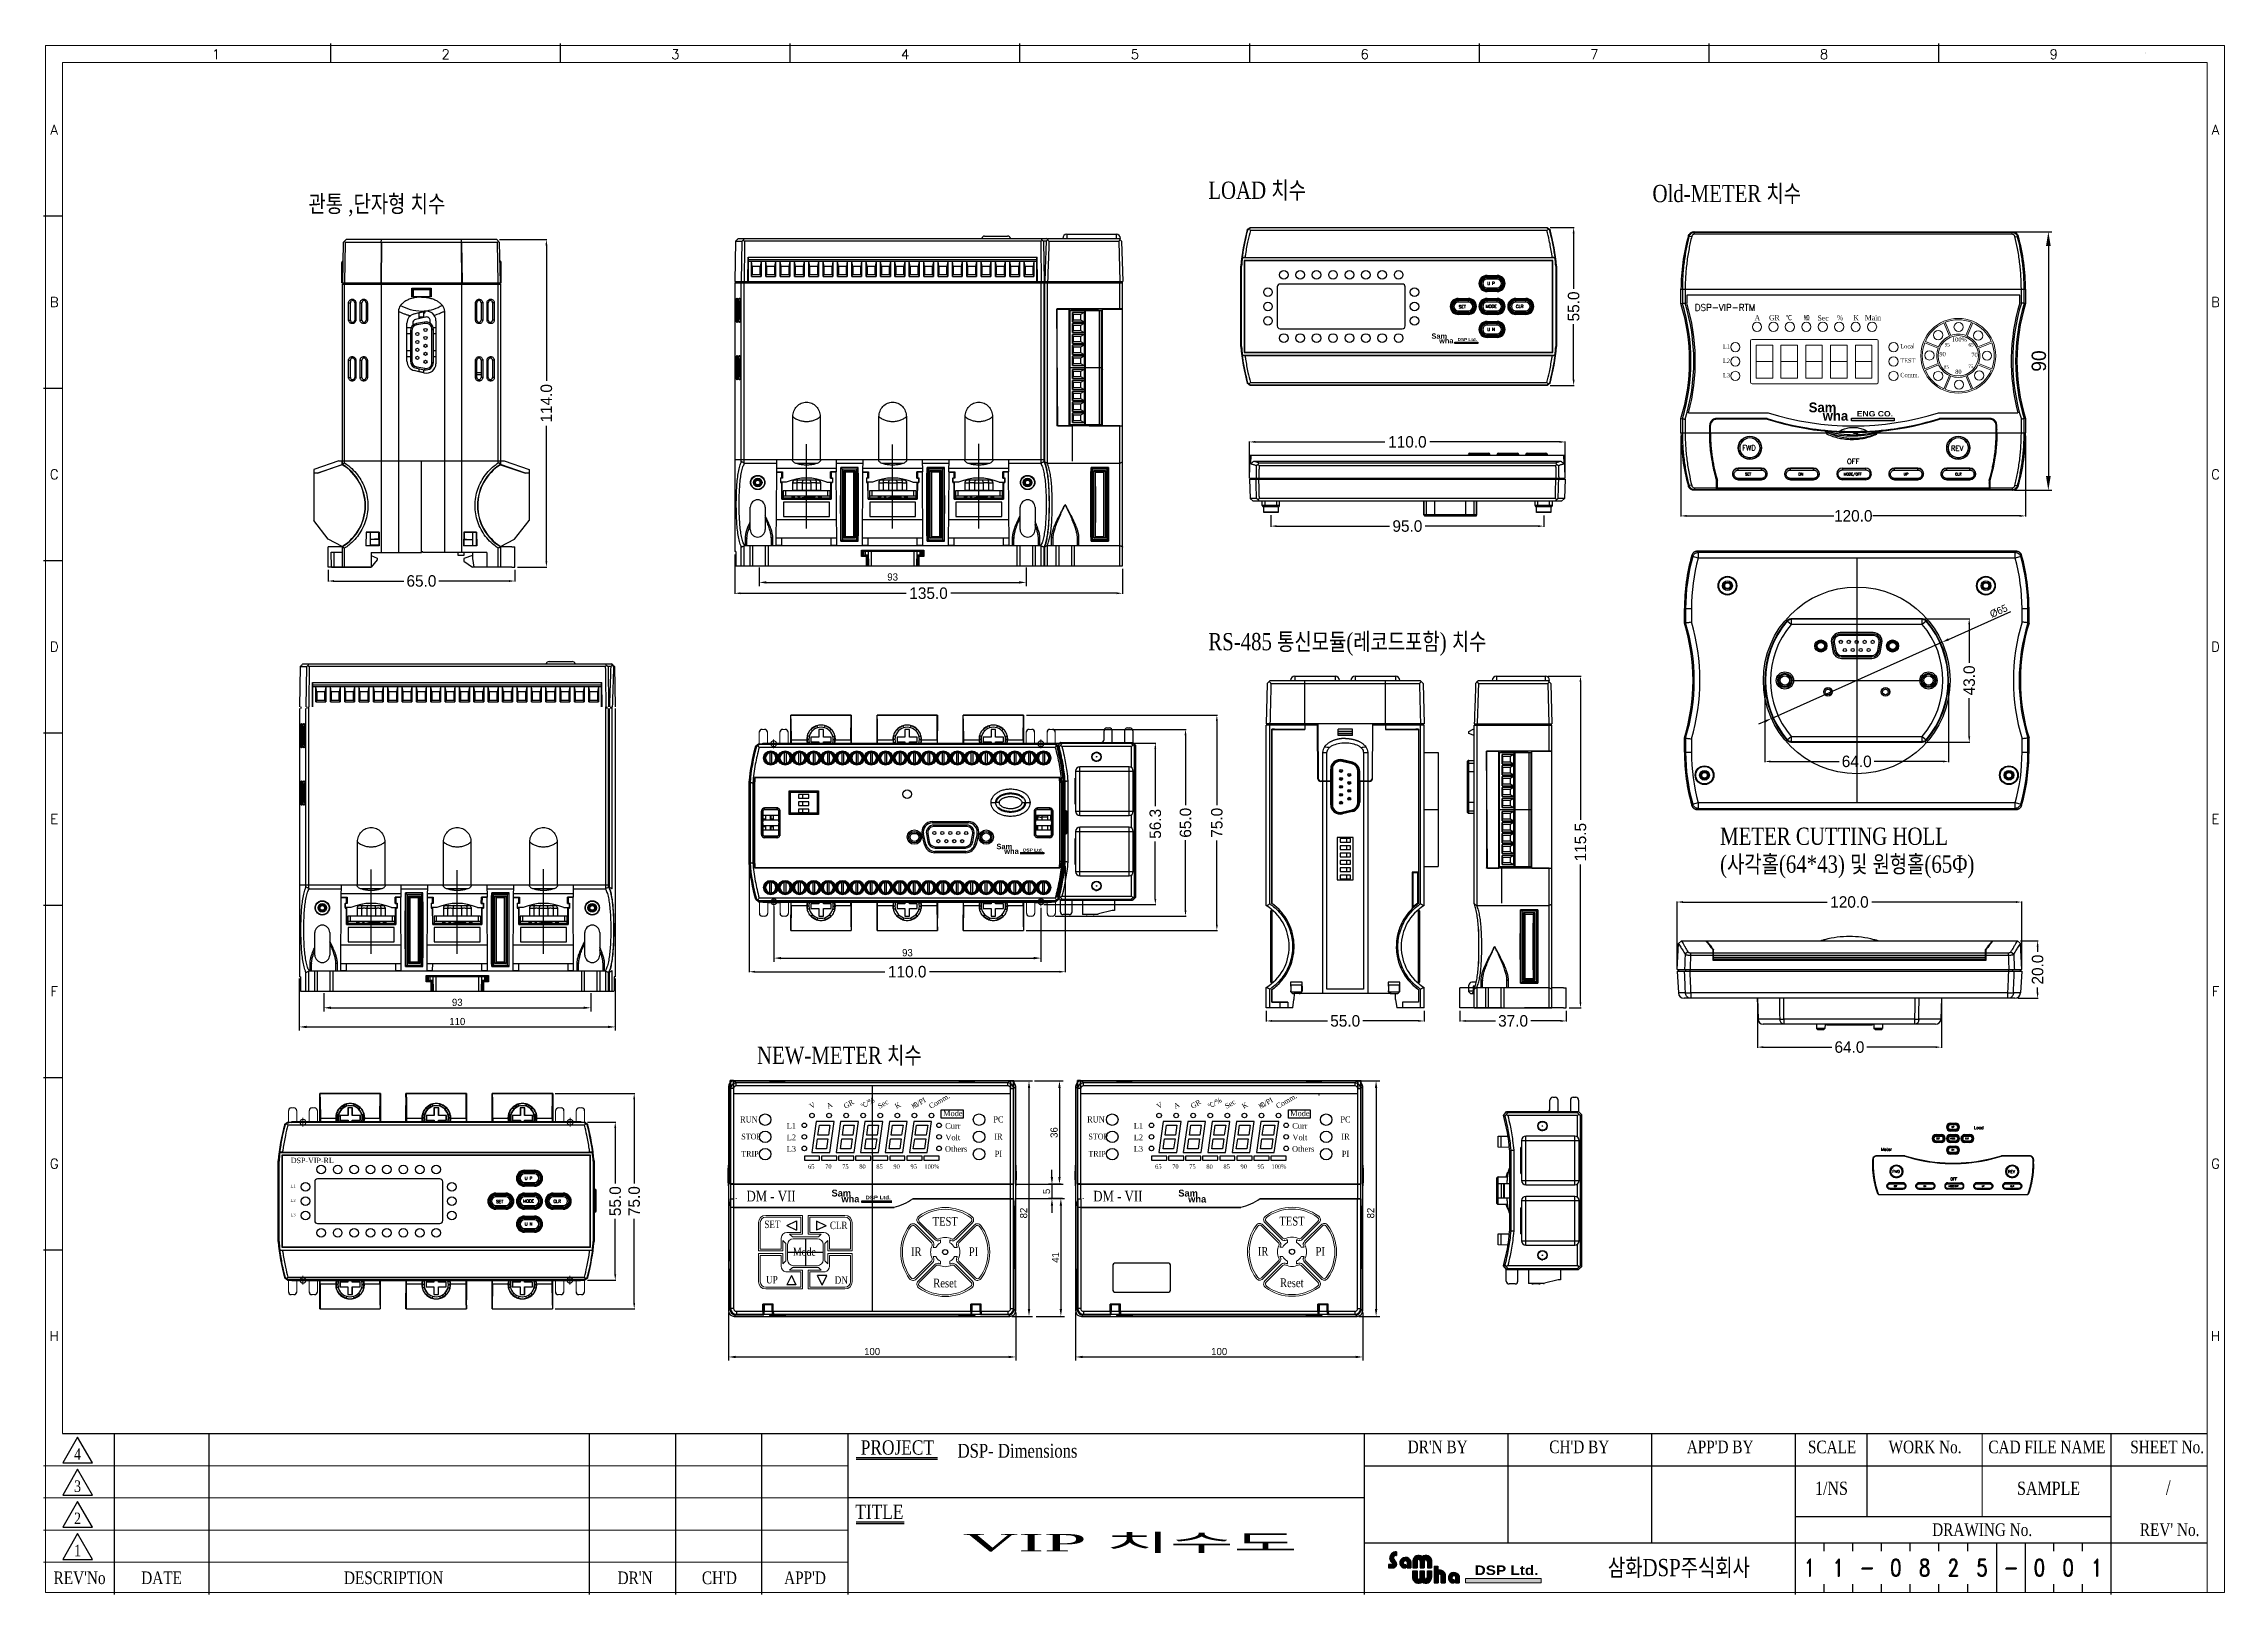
# Model space of a CAD drawing. Header units: millimetres. Extents: x 54 to 1685, y 68 to 1015.
# Drawn here: x 926 to 1685, y 432 to 972 of the extents above; entities that cross this region are included whole.
import ezdxf
from ezdxf.enums import TextEntityAlignment as Align
from ezdxf.lldxf.tags import DXFTag

# ---------------------------------------------------------------- set-up
doc = ezdxf.new("R2010")
doc.units = ezdxf.units.MM
doc.linetypes.add('ACAD_ISO03W100', pattern=[30, 12, -18])
doc.linetypes.add('DASHED2', pattern=[9.525, 6.35, -3.175])
for name, color, linetype in [('02___PRT_ALL_AXES', 7, 'Continuous'), ('10', 1, 'Continuous'), ('2', 6, 'Continuous'), ('20', 2, 'Continuous'), ('30', 3, 'Continuous'), ('40', 7, 'Continuous'), ('70', 7, 'Continuous'), ('ASHADE', 7, 'Continuous'), ('DEFAULT_2', 8, 'HIDDEN')]:
    doc.layers.add(name, color=color, linetype=linetype)
doc.styles.add('SD', font='ROMAND.shx', dxfattribs={"width": 0.8})
doc.styles.add('SIMPLEX', font='SIMPLEX.shx', dxfattribs={"bigfont": 'HBRDS.shx'})
doc.styles.add('SS', font='batang.ttc', dxfattribs={"width": 0.8})
doc.styles.get("Standard").update_dxf_attribs({"font": 'BareunDotumPro1.ttf'})
doc.styles.add('STYLE2', font='romant.shx')
tags = doc.linetypes.add('CENTER', pattern=[2, 1.25, -0.25, 0.25, -0.25]).pattern_tags.tags
tags[10:11] = [DXFTag(74, 4), DXFTag(75, 0), DXFTag(340, '0'), DXFTag(46, 1.0), DXFTag(50, 0.0), DXFTag(44, 0.0), DXFTag(45, 0.0)]
tags[8:9] = [DXFTag(74, 4), DXFTag(75, 0), DXFTag(340, '0'), DXFTag(46, 1.0), DXFTag(50, 0.0), DXFTag(44, 0.0), DXFTag(45, 0.0)]
tags[6:7] = [DXFTag(74, 4), DXFTag(75, 0), DXFTag(340, '0'), DXFTag(46, 1.0), DXFTag(50, 0.0), DXFTag(44, 0.0), DXFTag(45, 0.0)]
tags[4:5] = [DXFTag(74, 4), DXFTag(75, 0), DXFTag(340, '0'), DXFTag(46, 1.0), DXFTag(50, 0.0), DXFTag(44, 0.0), DXFTag(45, 0.0)]
tags = doc.linetypes.add('HIDDEN', pattern=[0.375, 0.25, -0.125]).pattern_tags.tags
tags[6:7] = [DXFTag(74, 4), DXFTag(75, 0), DXFTag(340, '0'), DXFTag(46, 1.0), DXFTag(50, 0.0), DXFTag(44, 0.0), DXFTag(45, 0.0)]
tags[4:5] = [DXFTag(74, 4), DXFTag(75, 0), DXFTag(340, '0'), DXFTag(46, 1.0), DXFTag(50, 0.0), DXFTag(44, 0.0), DXFTag(45, 0.0)]
doc.dimstyles.new('ISO-25', dxfattribs={"dimtxt": 2.5, "dimasz": 2.5, "dimexe": 1.25, "dimexo": 0.625, "dimtad": 1, "dimtxsty": 'Standard', "dimcen": 2.5, "dimadec": 0, "dimazin": 0, "dimtfac": 1, "dimtmove": 0, "dimatfit": 3, "dimfxl": 0, "dimarcsym": 0})
doc.dimstyles.get("Standard").update_dxf_attribs({"dimtxt": 4, "dimasz": 2, "dimexe": 0.2, "dimexo": 1, "dimgap": 0.09, "dimtad": 0, "dimtoh": 1, "dimdec": 1, "dimzin": 0, "dimdsep": 46, "dimtxsty": 'Standard', "dimcen": -3, "dimadec": 0, "dimazin": 0, "dimtfac": 1, "dimtdec": 1, "dimtofl": 0, "dimtmove": 0, "dimatfit": 3, "dimfxl": 0, "dimtolj": 1, "dimtzin": 0, "dimarcsym": 0})

msp = doc.modelspace()

# ---------------------------------------------------------------- texts
at = {"color": 0, "style": 'SS', "width": 0.8}
for s, height, p in [('관통 ,단자형 치수', 6, (1018.19, 912.817)), ('LOAD 치수', 6, (1331.514, 917.515)), ('Old-METER 치수', 6, (1486.196, 916.368)), ('RS-485 통신모듈(레코드포함) 치수', 6, (1331.514, 760.328)), ('METER CUTTING HOLL', 6, (1509.746, 692.573)), ('(사각홀(64*43) 및 원형홀(65Φ)', 6, (1509.746, 682.873)), ('NEW-METER 치수', 6, (1174.358, 616.268)), ('DSP- Dimensions', 4.8, (1244.221, 479.187)), ('삼화DSP주식회사', 6, (1470.672, 437.913))]:
    msp.add_text(s, height=height, dxfattribs=at).set_placement(p)
at = {"color": 0, "style": 'STYLE2'}
for s, height, p in [('U P', 1.0426, (1428.636, 887.536)), ('SET', 1.0426, (1418.726, 879.401)), ('MODE', 1.0426, (1428.096, 879.581)), ('CLR', 1.0426, (1438.636, 879.536)), ('U N', 1.0426, (1428.636, 871.536)), ('UP', 0.487, (1590.365, 594.086)), ('Load', 1.0426, (1598.203, 593.577)), ('Meter', 1.0426, (1565.809, 586.051)), ('SET', 0.487, (1585.079, 590.086)), ('MODE', 0.487, (1589.792, 590.086)), ('DN', 0.487, (1590.344, 586.086)), ('CLR', 0.487, (1595.079, 590.086)), ('FWD', 0.974, (1569.673, 578.347)), ('REV', 0.974, (1610.026, 578.262)), ('U P', 1.0426, (1093.47, 575.972)), ('SET', 0.487, (1570.239, 573.512)), ('DN', 0.487, (1580.561, 573.512)), ('MODE/OFF', 0.487, (1589.323, 573.512)), ('OFF', 0.974, (1589.931, 575.714)), ('UP', 0.487, (1600.905, 573.512)), ('CLR', 0.487, (1610.858, 573.512)), ('SET', 1.0426, (1083.56, 567.837)), ('MODE', 1.0426, (1092.929, 568.017)), ('CLR', 1.0426, (1103.47, 567.972)), ('U N', 1.0426, (1093.47, 559.972))]:
    msp.add_text(s, height=height, dxfattribs=at).set_placement(p)
at = {"color": 0, "style": 'SS', "width": 0.8}
for s, height, p in [('V', 1.814, (1193.273, 600.604)), ('A', 1.814, (1199.217, 600.604)), ('GR', 1.8144, (1205.16, 600.604)), ('℃/%', 1.8144, (1211.104, 600.604)), ('Sec', 1.8144, (1217.047, 600.604)), ('K', 1.814, (1222.991, 600.604)), ('㏁/PI', 1.8144, (1228.934, 600.604)), ('Comm.', 1.8144, (1234.878, 600.604)), ('V', 1.814, (1314.136, 600.604)), ('A', 1.814, (1320.079, 600.604)), ('GR', 1.8144, (1326.023, 600.604)), ('℃/%', 1.8144, (1331.966, 600.604)), ('Sec', 1.8144, (1337.91, 600.604)), ('K', 1.814, (1343.854, 600.604)), ('㏁/PI', 1.8144, (1349.797, 600.604)), ('Comm.', 1.8144, (1355.741, 600.604))]:
    msp.add_text(s, height=height, rotation=30, dxfattribs=at).set_placement(p)
at = {"color": 1, "linetype": 'Continuous', "style": 'SS', "width": 0.8}
for s, height, p in [('TRIP', 1.9871, (1168.889, 584.004)), ('STOP', 1.9871, (1168.889, 590.004)), ('TRIP', 1.9871, (1289.752, 584.004)), ('STOP', 1.9871, (1289.752, 590.004)), ('TEST', 3.0468, (1235.514, 559.942)), ('TEST', 3.0468, (1356.272, 560.025))]:
    msp.add_text(s, height=height, dxfattribs=at).set_placement(p)
at = {"color": 7, "linetype": 'Continuous', "style": 'SS', "width": 0.8}
for s, height, p in [('DSP-VIP-RL', 1.89, (1012.036, 581.736)), ('IR', 3.0468, (1227.998, 549.379)), ('PI', 3.0468, (1248.111, 549.379)), ('IR', 3.0468, (1348.756, 549.462)), ('PI', 3.0468, (1368.869, 549.462)), ('Reset', 3.0468, (1235.738, 538.474)), ('Reset', 3.0468, (1356.496, 538.557))]:
    msp.add_text(s, height=height, dxfattribs=at).set_placement(p)
at = {"color": 0, "style": 'SS', "width": 2.823952}
msp.add_text('VIP 치수도', height=6, dxfattribs=at).set_placement((1246.047, 446.61), (1362.569, 446.61), align=Align.FIT)
at = {"color": 0, "style": 'SD', "width": 0.8}
for s, p in [('1', (1540.944, 440.871)), ('1', (1550.944, 440.871)), ('-', (1560.944, 440.871)), ('0', (1570.944, 440.871)), ('8', (1580.944, 440.871)), ('2', (1590.944, 440.871)), ('5', (1600.974, 440.871)), ('-', (1611.079, 440.871)), ('0', (1620.944, 440.871)), ('0', (1630.944, 440.871)), ('1', (1640.944, 440.871))]:
    msp.add_text(s, height=6, dxfattribs=at).set_placement(p, align=Align.MIDDLE)
at = {"color": 20, "attachment_point": 1}
for insert, char_height, width in [((1409.252, 870.651), 1.8522, 6.65598), ((1257.739, 692.935), 1.89, 6.79182), ((1200.315, 572.522), 2.40786, 8.65277), ((1321.072, 572.505), 2.40786, 8.65277)]:
    msp.add_mtext('{\\fPump Demi Bold LET|b0|i0|c0|p2;Sam}', dxfattribs=dict(at, insert=insert, char_height=char_height, width=width))
at = {"color": 5, "attachment_point": 1}
for insert, char_height, width in [((1411.903, 869.066), 1.8522, 6.65598), ((1260.445, 691.318), 1.89, 6.79182), ((1203.762, 570.462), 2.40786, 8.65277), ((1324.519, 570.444), 2.40786, 8.65277)]:
    msp.add_mtext('{\\fPump Demi Bold LET|b0|i0|c0|p2;wha}', dxfattribs=dict(at, insert=insert, char_height=char_height, width=width))
at = {"color": 0, "attachment_point": 1}
for insert, char_height, width in [((1418.339, 869.033), 1.01593, 7.04487), ((1267.012, 691.285), 1.03666, 18.44479), ((1212.127, 570.42), 1.32071, 9.15833)]:
    msp.add_mtext('{\\fArial Black|b0|i0|c0|p34;DSP Ltd.}', dxfattribs=dict(at, insert=insert, char_height=char_height, width=width))
at = {"layer": '30', "color": 0, "style": 'SIMPLEX'}
for s, p in [('1', (985.944, 967.88)), ('2', (1065.944, 967.88)), ('3', (1145.944, 967.88)), ('4', (1225.944, 967.88)), ('5', (1305.944, 967.88)), ('6', (1385.944, 967.88)), ('7', (1465.944, 967.88)), ('8', (1545.944, 967.88)), ('9', (1625.944, 967.88)), ('A', (929.644, 941.571)), ('A', (1682.244, 941.571)), ('B', (929.644, 881.571)), ('B', (1682.244, 881.571)), ('C', (929.644, 821.571)), ('C', (1682.244, 821.571)), ('D', (929.644, 761.571)), ('D', (1682.244, 761.571)), ('E', (929.644, 701.571)), ('E', (1682.244, 701.571)), ('F', (929.644, 641.571)), ('F', (1682.244, 641.571)), ('G', (929.644, 581.571)), ('G', (1682.244, 581.571)), ('H', (929.644, 521.571)), ('H', (1682.244, 521.571))]:
    msp.add_text(s, height=3.4, dxfattribs=at).set_placement(p, align=Align.MIDDLE)
at = {"layer": '40', "color": 0, "style": 'SS', "width": 0.8}
for s, height, p in [('Mode', 1.9802, (1242.547, 598.103)), ('Mode', 1.9802, (1363.409, 598.103)), ('RUN', 2.1528, (1171.533, 595.883)), ('L1', 1.9802, (1186.323, 593.736)), ('Curr', 1.9802, (1242.547, 593.736)), ('PC', 2.1528, (1258.435, 595.883)), ('RUN', 2.1528, (1292.395, 595.883)), ('L1', 1.9802, (1307.185, 593.736)), ('Curr', 1.9802, (1363.409, 593.736)), ('PC', 2.1528, (1379.298, 595.883)), ('L2', 1.9802, (1186.323, 589.724)), ('L3', 1.9802, (1186.323, 585.712)), ('Volt', 1.9802, (1242.547, 589.724)), ('Others', 1.9802, (1243.688, 585.712)), ('IR', 2.1528, (1258.435, 589.883)), ('PI', 2.1528, (1258.435, 583.883)), ('L2', 1.9802, (1307.185, 589.724)), ('L3', 1.9802, (1307.185, 585.712)), ('Volt', 1.9802, (1363.409, 589.724)), ('Others', 1.9802, (1364.551, 585.712)), ('IR', 2.1528, (1379.298, 589.883)), ('PI', 2.1528, (1379.298, 583.883)), ('65', 1.5232, (1193.261, 579.785)), ('70', 1.5232, (1199.205, 579.785)), ('75', 1.5232, (1205.148, 579.785)), ('80', 1.5232, (1211.092, 579.785)), ('85', 1.5232, (1217.036, 579.785)), ('90', 1.5232, (1222.979, 579.785)), ('95', 1.5232, (1228.923, 579.785)), ('100%%%', 1.5232, (1235.257, 579.785)), ('65', 1.5232, (1314.124, 579.785)), ('70', 1.5232, (1320.068, 579.785)), ('75', 1.5232, (1326.011, 579.785)), ('80', 1.5232, (1331.955, 579.785)), ('85', 1.5232, (1337.898, 579.785)), ('90', 1.5232, (1343.842, 579.785)), ('95', 1.5232, (1349.785, 579.785)), ('100%%%', 1.5232, (1356.119, 579.785)), ('L1', 1.0764, (1012.812, 573.216)), ('L2', 1.0764, (1012.812, 568.216)), ('L3', 1.0764, (1012.812, 563.216)), ('SET', 2.6049, (1179.721, 559.124)), ('CLR', 2.6049, (1202.803, 558.766)), ('Mode', 2.8417, (1190.871, 549.465)), ('UP', 2.6049, (1179.554, 539.85)), ('DN', 2.6049, (1203.718, 539.738)), ('4', 4, (937.765, 478.442)), ("DR'N BY", 4.4, (1411.393, 480.74)), ("CH'D BY", 4.4, (1460.703, 480.74)), ("APP'D BY", 4.4, (1509.752, 480.74)), ('SCALE', 4.4, (1548.731, 480.711)), ('WORK No.', 4.4, (1581.124, 480.711)), ('CAD FILE NAME', 4.4, (1623.528, 480.711)), ('SHEET No.', 4.4, (1665.404, 480.711)), ('3', 4, (937.765, 467.242)), ('1/NS', 4.6, (1548.528, 466.228)), ('SAMPLE', 4.6, (1624.111, 466.228)), ('/', 5, (1665.798, 466.228)), ('2', 4, (937.765, 456.042)), ('DRAWING No.', 4.4, (1600.998, 451.899)), ("REV' No.", 4.4, (1666.287, 451.899)), ('1', 4, (937.765, 444.842)), ("REV'No", 4.4, (938.463, 435.153)), ('DATE', 4.4, (967.019, 435.153)), ('DESCRIPTION', 4.4, (1047.81, 435.153)), ("DR'N", 4.4, (1131.903, 435.141)), ("CH'D", 4.4, (1161.259, 435.141)), ("APP'D", 4.4, (1191.076, 435.141))]:
    msp.add_text(s, height=height, dxfattribs=at).set_placement(p, align=Align.CENTER)
at = {"layer": '40', "color": 0, "lineweight": -3, "style": 'SS', "width": 0.8}
for p in [(1179.256, 568.417), (1300.014, 568.4)]:
    msp.add_text('DM - VII', height=3.6942, dxfattribs=at).set_placement(p, align=Align.CENTER)
at = {"layer": '70', "color": 0, "style": 'SS', "width": 0.8}
for s, p in [('PROJECT', (1223.239, 480.228)), ('TITLE', (1216.968, 457.828))]:
    msp.add_text(s, height=5, dxfattribs=at).set_placement(p, align=Align.CENTER)

# ---------------------------------------------------------------- blocks, each defined once
blk = doc.blocks.new('*D16')
at = {"color": 0, "lineweight": -2}
for p, q in [((1351.69, 634.77), (1351.69, 631.05)), ((1353.69, 631.25), (1373, 631.25)), ((1404.69, 631.25), (1385.37, 631.25)), ((1406.69, 634.77), (1406.69, 631.05))]:
    blk.add_line(p, q, dxfattribs=at)
at = {"color": 0}
for points in [[(1353.69, 631.58), (1353.69, 630.92), (1351.69, 631.25)], [(1404.69, 630.92), (1404.69, 631.58), (1406.69, 631.25)]]:
    blk.add_solid(points, dxfattribs=at)
at = {"layer": 'Defpoints', "color": 0}
for p in [(1351.69, 635.77), (1406.69, 635.77), (1406.69, 631.25)]:
    blk.add_point(p, dxfattribs=at)
at = {"color": 0, "linetype": 'DASHED2', "insert": (1379.19, 631.25), "char_height": 4, "attachment_point": 5}
blk.add_mtext('\\A1;55.0', dxfattribs=at)
blk = doc.blocks.new('*D17')
at = {"color": 0, "lineweight": -2}
for p, q in [((1419.13, 634.77), (1419.13, 631.05)), ((1421.13, 631.25), (1431.47, 631.25)), ((1454.18, 631.25), (1443.84, 631.25)), ((1456.18, 634.77), (1456.18, 631.05))]:
    blk.add_line(p, q, dxfattribs=at)
at = {"color": 0}
for points in [[(1421.13, 631.58), (1421.13, 630.92), (1419.13, 631.25)], [(1454.18, 630.92), (1454.18, 631.58), (1456.18, 631.25)]]:
    blk.add_solid(points, dxfattribs=at)
at = {"layer": 'Defpoints', "color": 0}
for p in [(1419.13, 635.77), (1456.18, 635.77), (1456.18, 631.25)]:
    blk.add_point(p, dxfattribs=at)
at = {"color": 0, "linetype": 'DASHED2', "insert": (1437.65, 631.25), "char_height": 4, "attachment_point": 5}
blk.add_mtext('\\A1;37.0', dxfattribs=at)
blk = doc.blocks.new('*D18')
at = {"color": 0, "lineweight": -2}
for p, q in [((1449.88, 751.27), (1461.32, 751.27)), ((1461.12, 749.27), (1461.12, 701.32)), ((1461.12, 637.77), (1461.12, 685.71)), ((1457.18, 635.77), (1461.32, 635.77))]:
    blk.add_line(p, q, dxfattribs=at)
at = {"color": 0}
for points in [[(1461.45, 749.27), (1460.78, 749.27), (1461.12, 751.27)], [(1460.78, 637.77), (1461.45, 637.77), (1461.12, 635.77)]]:
    blk.add_solid(points, dxfattribs=at)
at = {"layer": 'Defpoints', "color": 0}
for p in [(1448.88, 751.27), (1456.18, 635.77), (1461.12, 635.77)]:
    blk.add_point(p, dxfattribs=at)
at = {"color": 0, "linetype": 'DASHED2', "insert": (1461.12, 693.52), "char_height": 4, "attachment_point": 5, "rotation": 90}
blk.add_mtext('\\A1;115.5', dxfattribs=at)
blk = doc.blocks.new('*D19')
at = {"color": 0, "lineweight": -2}
for p, q in [((1084.75, 903.32), (1101.22, 903.32)), ((1101.02, 901.32), (1101.02, 854.12)), ((1101.02, 791.32), (1101.02, 838.52)), ((1091.01, 789.32), (1101.22, 789.32))]:
    blk.add_line(p, q, dxfattribs=at)
at = {"color": 0}
for points in [[(1101.36, 901.32), (1100.69, 901.32), (1101.02, 903.32)], [(1100.69, 791.32), (1101.36, 791.32), (1101.02, 789.32)]]:
    blk.add_solid(points, dxfattribs=at)
at = {"layer": 'Defpoints', "color": 0}
for p in [(1083.75, 903.32), (1090.01, 789.32), (1101.02, 789.32)]:
    blk.add_point(p, dxfattribs=at)
at = {"color": 0, "linetype": 'DASHED2', "insert": (1101.02, 846.32), "char_height": 4, "attachment_point": 5, "rotation": 90}
blk.add_mtext('\\A1;114.0', dxfattribs=at)
blk = doc.blocks.new('*D20')
at = {"color": 0, "lineweight": -2}
for p, q in [((1025.01, 788.32), (1025.01, 784.24)), ((1027.01, 784.44), (1051.42, 784.44)), ((1088.01, 784.44), (1063.6, 784.44)), ((1090.01, 788.32), (1090.01, 784.24))]:
    blk.add_line(p, q, dxfattribs=at)
at = {"color": 0}
for points in [[(1027.01, 784.77), (1027.01, 784.1), (1025.01, 784.44)], [(1088.01, 784.1), (1088.01, 784.77), (1090.01, 784.44)]]:
    blk.add_solid(points, dxfattribs=at)
at = {"layer": 'Defpoints', "color": 0}
for p in [(1025.01, 789.32), (1090.01, 789.32), (1090.01, 784.44)]:
    blk.add_point(p, dxfattribs=at)
at = {"color": 0, "linetype": 'DASHED2', "insert": (1057.51, 784.44), "char_height": 4, "attachment_point": 5}
blk.add_mtext('\\A1;65.0', dxfattribs=at)
blk = doc.blocks.new('*D21')
at = {"color": 0, "lineweight": -2}
for p, q in [((1166.6, 793.72), (1166.6, 779.97)), ((1301.6, 788.72), (1301.6, 779.97)), ((1168.6, 780.17), (1226.3, 780.17)), ((1299.6, 780.17), (1241.91, 780.17))]:
    blk.add_line(p, q, dxfattribs=at)
at = {"color": 0}
for points in [[(1168.6, 780.51), (1168.6, 779.84), (1166.6, 780.17)], [(1299.6, 779.84), (1299.6, 780.51), (1301.6, 780.17)]]:
    blk.add_solid(points, dxfattribs=at)
at = {"layer": 'Defpoints', "color": 0}
for p in [(1166.6, 794.72), (1301.6, 789.72), (1301.6, 780.17)]:
    blk.add_point(p, dxfattribs=at)
at = {"color": 0, "linetype": 'DASHED2', "insert": (1234.1, 780.17), "char_height": 4, "attachment_point": 5}
blk.add_mtext('\\A1;135.0', dxfattribs=at)
blk = doc.blocks.new('*D22')
at = {"color": 0, "lineweight": -2}
for p, q in [((1171.68, 685.12), (1171.68, 648.18)), ((1281.67, 685.26), (1281.67, 648.18)), ((1173.68, 648.38), (1218.87, 648.38)), ((1279.67, 648.38), (1234.48, 648.38))]:
    blk.add_line(p, q, dxfattribs=at)
at = {"color": 0}
for points in [[(1173.68, 648.72), (1173.68, 648.05), (1171.68, 648.38)], [(1279.67, 648.05), (1279.67, 648.72), (1281.67, 648.38)]]:
    blk.add_solid(points, dxfattribs=at)
at = {"layer": 'Defpoints', "color": 0}
for p in [(1171.68, 686.12), (1281.67, 686.26), (1281.67, 648.38)]:
    blk.add_point(p, dxfattribs=at)
at = {"color": 0, "linetype": 'DASHED2', "insert": (1226.67, 648.38), "char_height": 4, "attachment_point": 5}
blk.add_mtext('\\A1;110.0', dxfattribs=at)
blk = doc.blocks.new('*D23')
at = {"color": 0, "lineweight": -2}
for p, q in [((1274.2, 728.01), (1313.27, 728.01)), ((1313.07, 726.01), (1313.07, 706.07)), ((1313.07, 673.76), (1313.07, 693.7)), ((1274.25, 671.76), (1313.27, 671.76))]:
    blk.add_line(p, q, dxfattribs=at)
at = {"color": 0}
for points in [[(1313.4, 726.01), (1312.73, 726.01), (1313.07, 728.01)], [(1312.73, 673.76), (1313.4, 673.76), (1313.07, 671.76)]]:
    blk.add_solid(points, dxfattribs=at)
at = {"layer": 'Defpoints', "color": 0}
for p in [(1273.2, 728.01), (1313.07, 728.01), (1273.25, 671.76)]:
    blk.add_point(p, dxfattribs=at)
at = {"color": 0, "linetype": 'DASHED2', "insert": (1313.07, 699.88), "char_height": 4, "attachment_point": 5, "rotation": 90}
blk.add_mtext('\\A1;56.3', dxfattribs=at)
blk = doc.blocks.new('*D24')
at = {"color": 0, "lineweight": -2}
for p, q in [((1277.35, 732.76), (1323.78, 732.76)), ((1323.58, 730.76), (1323.58, 706.35)), ((1323.58, 669.76), (1323.58, 694.17)), ((1278.25, 667.76), (1323.78, 667.76))]:
    blk.add_line(p, q, dxfattribs=at)
at = {"color": 0}
for points in [[(1323.91, 730.76), (1323.25, 730.76), (1323.58, 732.76)], [(1323.25, 669.76), (1323.91, 669.76), (1323.58, 667.76)]]:
    blk.add_solid(points, dxfattribs=at)
at = {"layer": 'Defpoints', "color": 0}
for p in [(1276.35, 732.76), (1277.25, 667.76), (1323.58, 667.76)]:
    blk.add_point(p, dxfattribs=at)
at = {"color": 0, "linetype": 'DASHED2', "insert": (1323.58, 700.26), "char_height": 4, "attachment_point": 5, "rotation": 90}
blk.add_mtext('\\A1;65.0', dxfattribs=at)
blk = doc.blocks.new('*D25')
at = {"color": 0, "lineweight": -2}
for p, q in [((1268.16, 737.74), (1334.69, 737.74)), ((1334.49, 735.74), (1334.49, 706.44)), ((1334.49, 664.77), (1334.49, 694.07)), ((1268.05, 662.77), (1334.69, 662.77))]:
    blk.add_line(p, q, dxfattribs=at)
at = {"color": 0}
for points in [[(1334.83, 735.74), (1334.16, 735.74), (1334.49, 737.74)], [(1334.16, 664.77), (1334.83, 664.77), (1334.49, 662.77)]]:
    blk.add_solid(points, dxfattribs=at)
at = {"layer": 'Defpoints', "color": 0}
for p in [(1267.16, 737.74), (1267.05, 662.77), (1334.49, 662.77)]:
    blk.add_point(p, dxfattribs=at)
at = {"color": 0, "linetype": 'DASHED2', "insert": (1334.49, 700.26), "char_height": 4, "attachment_point": 5, "rotation": 90}
blk.add_mtext('\\A1;75.0', dxfattribs=at)
blk = doc.blocks.new('*D26')
at = {"color": 0, "lineweight": -2}
for p, q in [((1450.54, 907.55), (1458.94, 907.55)), ((1458.74, 905.55), (1458.74, 886.24)), ((1458.74, 854.55), (1458.74, 873.87)), ((1450.54, 852.55), (1458.94, 852.55))]:
    blk.add_line(p, q, dxfattribs=at)
at = {"color": 0}
for points in [[(1459.07, 905.55), (1458.4, 905.55), (1458.74, 907.55)], [(1458.4, 854.55), (1459.07, 854.55), (1458.74, 852.55)]]:
    blk.add_solid(points, dxfattribs=at)
at = {"layer": 'Defpoints', "color": 0}
for p in [(1449.54, 907.55), (1449.54, 852.55), (1458.74, 852.55)]:
    blk.add_point(p, dxfattribs=at)
at = {"color": 0, "linetype": 'DASHED2', "insert": (1458.74, 880.05), "char_height": 4, "attachment_point": 5, "rotation": 90}
blk.add_mtext('\\A1;55.0', dxfattribs=at)
blk = doc.blocks.new('*D27')
at = {"color": 0, "lineweight": -2}
for p, q in [((1345.84, 821.23), (1345.84, 833.07)), ((1347.84, 832.87), (1393.03, 832.87)), ((1453.84, 832.87), (1408.64, 832.87)), ((1455.84, 821.23), (1455.84, 833.07))]:
    blk.add_line(p, q, dxfattribs=at)
at = {"color": 0}
for points in [[(1347.84, 833.2), (1347.84, 832.54), (1345.84, 832.87)], [(1453.84, 832.54), (1453.84, 833.2), (1455.84, 832.87)]]:
    blk.add_solid(points, dxfattribs=at)
at = {"layer": 'Defpoints', "color": 0}
for p in [(1455.84, 832.87), (1345.84, 820.23), (1455.84, 820.23)]:
    blk.add_point(p, dxfattribs=at)
at = {"color": 0, "linetype": 'DASHED2', "insert": (1400.84, 832.87), "char_height": 4, "attachment_point": 5}
blk.add_mtext('\\A1;110.0', dxfattribs=at)
blk = doc.blocks.new('*D28')
at = {"color": 0, "lineweight": -2}
for p, q in [((1353.34, 807.39), (1353.34, 803.36)), ((1448.34, 807.25), (1448.34, 803.36)), ((1355.34, 803.56), (1394.65, 803.56)), ((1446.34, 803.56), (1407.02, 803.56))]:
    blk.add_line(p, q, dxfattribs=at)
at = {"color": 0}
for points in [[(1355.34, 803.89), (1355.34, 803.22), (1353.34, 803.56)], [(1446.34, 803.22), (1446.34, 803.89), (1448.34, 803.56)]]:
    blk.add_solid(points, dxfattribs=at)
at = {"layer": 'Defpoints', "color": 0}
for p in [(1353.34, 808.39), (1448.34, 808.25), (1448.34, 803.56)]:
    blk.add_point(p, dxfattribs=at)
at = {"color": 0, "linetype": 'DASHED2', "insert": (1400.84, 803.56), "char_height": 4, "attachment_point": 5}
blk.add_mtext('\\A1;95.0', dxfattribs=at)
blk = doc.blocks.new('*D29')
at = {"color": 0, "lineweight": -2}
for p, q in [((1494.78, 650.13), (1494.78, 672.85)), ((1496.78, 672.65), (1546.98, 672.65)), ((1612.78, 672.65), (1562.58, 672.65)), ((1614.78, 650.13), (1614.78, 672.85))]:
    blk.add_line(p, q, dxfattribs=at)
at = {"color": 0}
for points in [[(1496.78, 672.99), (1496.78, 672.32), (1494.78, 672.65)], [(1612.78, 672.32), (1612.78, 672.99), (1614.78, 672.65)]]:
    blk.add_solid(points, dxfattribs=at)
at = {"layer": 'Defpoints', "color": 0}
for p in [(1614.78, 672.65), (1494.78, 649.13), (1614.78, 649.13)]:
    blk.add_point(p, dxfattribs=at)
at = {"color": 0, "linetype": 'DASHED2', "insert": (1554.78, 672.65), "char_height": 4, "attachment_point": 5}
blk.add_mtext('\\A1;120.0', dxfattribs=at)
blk = doc.blocks.new('*D30')
at = {"color": 0, "lineweight": -2}
for p, q in [((1614.31, 659.13), (1620.51, 659.13)), ((1620.31, 657.13), (1620.31, 655.32)), ((1613.36, 639.13), (1620.51, 639.13)), ((1620.31, 641.13), (1620.31, 642.95))]:
    blk.add_line(p, q, dxfattribs=at)
at = {"color": 0}
for points in [[(1620.64, 657.13), (1619.97, 657.13), (1620.31, 659.13)], [(1619.97, 641.13), (1620.64, 641.13), (1620.31, 639.13)]]:
    blk.add_solid(points, dxfattribs=at)
at = {"layer": 'Defpoints', "color": 0}
for p in [(1613.31, 659.13), (1612.36, 639.13), (1620.31, 639.13)]:
    blk.add_point(p, dxfattribs=at)
at = {"color": 0, "linetype": 'DASHED2', "insert": (1620.31, 649.13), "char_height": 4, "attachment_point": 5, "rotation": 90}
blk.add_mtext('\\A1;20.0', dxfattribs=at)
blk = doc.blocks.new('*D31')
at = {"color": 0, "lineweight": -2}
for p, q in [((1522.78, 638.13), (1522.78, 621.93)), ((1586.78, 638.13), (1586.78, 621.93)), ((1524.78, 622.13), (1548.69, 622.13)), ((1584.78, 622.13), (1560.87, 622.13))]:
    blk.add_line(p, q, dxfattribs=at)
at = {"color": 0}
for points in [[(1524.78, 622.46), (1524.78, 621.8), (1522.78, 622.13)], [(1584.78, 621.8), (1584.78, 622.46), (1586.78, 622.13)]]:
    blk.add_solid(points, dxfattribs=at)
at = {"layer": 'Defpoints', "color": 0}
for p in [(1522.78, 639.13), (1586.78, 639.13), (1586.78, 622.13)]:
    blk.add_point(p, dxfattribs=at)
at = {"color": 0, "linetype": 'DASHED2', "insert": (1554.78, 622.13), "char_height": 4, "attachment_point": 5}
blk.add_mtext('\\A1;64.0', dxfattribs=at)
blk = doc.blocks.new('*D32')
at = {"color": 0, "lineweight": -2}
for p, q in [((1525.31, 748.82), (1525.31, 721.41)), ((1589.31, 748.82), (1589.31, 721.41)), ((1527.31, 721.61), (1551.22, 721.61)), ((1587.31, 721.61), (1563.4, 721.61))]:
    blk.add_line(p, q, dxfattribs=at)
at = {"color": 0}
for points in [[(1527.31, 721.94), (1527.31, 721.28), (1525.31, 721.61)], [(1587.31, 721.28), (1587.31, 721.94), (1589.31, 721.61)]]:
    blk.add_solid(points, dxfattribs=at)
at = {"layer": 'Defpoints', "color": 0}
for p in [(1525.31, 749.82), (1589.31, 749.82), (1589.31, 721.61)]:
    blk.add_point(p, dxfattribs=at)
at = {"color": 0, "linetype": 'DASHED2', "insert": (1557.31, 721.61), "char_height": 4, "attachment_point": 5}
blk.add_mtext('\\A1;64.0', dxfattribs=at)
blk = doc.blocks.new('*D33')
at = {"color": 0, "lineweight": -2}
for p, q in [((1581.2, 771.32), (1596.7, 771.32)), ((1596.5, 769.32), (1596.5, 756)), ((1596.5, 730.32), (1596.5, 743.63)), ((1581.2, 728.32), (1596.7, 728.32))]:
    blk.add_line(p, q, dxfattribs=at)
at = {"color": 0}
for points in [[(1596.83, 769.32), (1596.16, 769.32), (1596.5, 771.32)], [(1596.16, 730.32), (1596.83, 730.32), (1596.5, 728.32)]]:
    blk.add_solid(points, dxfattribs=at)
at = {"layer": 'Defpoints', "color": 0}
for p in [(1580.2, 771.32), (1596.5, 771.32), (1580.2, 728.32)]:
    blk.add_point(p, dxfattribs=at)
at = {"color": 0, "linetype": 'DASHED2', "insert": (1596.5, 749.82), "char_height": 4, "attachment_point": 5, "rotation": 90}
blk.add_mtext('\\A1;43.0', dxfattribs=at)
blk = doc.blocks.new('*D34')
at = {"color": 0, "lineweight": -2}
for p, q in [((1589.27, 764.11), (1610.97, 773.8)), ((1527.64, 736.58), (1586.98, 763.09)), ((1525.35, 735.56), (1523.07, 734.54))]:
    blk.add_line(p, q, dxfattribs=at)
at = {"color": 0}
for points in [[(1589.1, 764.49), (1589.44, 763.73), (1586.98, 763.09)], [(1525.52, 735.18), (1525.18, 735.94), (1527.64, 736.58)]]:
    blk.add_solid(points, dxfattribs=at)
at = {"layer": 'Defpoints', "color": 0}
for p in [(1586.98, 763.09), (1527.64, 736.58)]:
    blk.add_point(p, dxfattribs=at)
at = {"color": 0, "linetype": 'DASHED2', "insert": (1606.75, 773.97), "char_height": 2.5, "attachment_point": 5, "rotation": 24.0683}
blk.add_mtext('%%c65', dxfattribs=at)
blk = doc.blocks.new('*D35')
at = {"color": 0, "lineweight": -2}
for p, q in [((1175.1, 789.1), (1175.1, 782.7)), ((1177.6, 783.95), (1265.6, 783.95)), ((1268.1, 789.1), (1268.1, 782.7))]:
    blk.add_line(p, q, dxfattribs=at)
at = {"color": 0}
for points in [[(1177.6, 784.37), (1177.6, 783.54), (1175.1, 783.95)], [(1265.6, 783.54), (1265.6, 784.37), (1268.1, 783.95)]]:
    blk.add_solid(points, dxfattribs=at)
at = {"layer": 'Defpoints', "color": 0}
for p in [(1175.1, 789.72), (1268.1, 789.72), (1268.1, 783.95)]:
    blk.add_point(p, dxfattribs=at)
at = {"color": 0, "linetype": 'DASHED2', "insert": (1221.6, 785.83), "char_height": 2.5, "attachment_point": 5}
blk.add_mtext('93', dxfattribs=at)
blk = doc.blocks.new('*D36')
at = {"color": 0, "lineweight": -2}
for p, q in [((1180.25, 671.11), (1180.25, 651.88)), ((1273.25, 670.63), (1273.25, 651.88)), ((1182.75, 653.13), (1270.75, 653.13))]:
    blk.add_line(p, q, dxfattribs=at)
at = {"color": 0}
for points in [[(1182.75, 653.55), (1182.75, 652.71), (1180.25, 653.13)], [(1270.75, 652.71), (1270.75, 653.55), (1273.25, 653.13)]]:
    blk.add_solid(points, dxfattribs=at)
at = {"layer": 'Defpoints', "color": 0}
for p in [(1180.25, 671.74), (1273.25, 671.26), (1273.25, 653.13)]:
    blk.add_point(p, dxfattribs=at)
at = {"color": 0, "linetype": 'DASHED2', "insert": (1226.75, 655), "char_height": 2.5, "attachment_point": 5}
blk.add_mtext('93', dxfattribs=at)
blk = doc.blocks.new('*D38')
at = {"color": 0, "lineweight": -2}
for p, q in [((2807.16, 1478.38), (2807.16, 1450.27)), ((2927.16, 1478.38), (2927.16, 1450.27)), ((2809.16, 1450.47), (2860.41, 1450.47)), ((2925.16, 1450.47), (2873.92, 1450.47))]:
    blk.add_line(p, q, dxfattribs=at)
at = {"color": 0}
for points in [[(2809.16, 1450.8), (2809.16, 1450.13), (2807.16, 1450.47)], [(2925.16, 1450.8), (2925.16, 1450.13), (2927.16, 1450.47)]]:
    blk.add_solid(points, dxfattribs=at)
at = {"layer": 'Defpoints', "color": 0}
for p in [(2807.16, 1479.38), (2927.16, 1479.38), (2927.16, 1450.47)]:
    blk.add_point(p, dxfattribs=at)
at = {"color": 0, "insert": (2867.16, 1450.47), "char_height": 4, "attachment_point": 5}
blk.add_mtext('\\A1;120.0', dxfattribs=at)
blk = doc.blocks.new('*D39')
at = {"color": 0, "lineweight": -2}
for p, q in [((2923.29, 1549.4), (2936.34, 1549.4)), ((2935.09, 1544.4), (2935.09, 1464.4)), ((2923.3, 1459.4), (2936.34, 1459.4))]:
    blk.add_line(p, q, dxfattribs=at)
at = {"color": 0}
for points in [[(2935.93, 1544.4), (2934.26, 1544.4), (2935.09, 1549.4)], [(2934.26, 1464.4), (2935.93, 1464.4), (2935.09, 1459.4)]]:
    blk.add_solid(points, dxfattribs=at)
at = {"layer": 'Defpoints', "color": 0}
for p in [(2922.67, 1549.4), (2922.67, 1459.4), (2935.09, 1459.4)]:
    blk.add_point(p, dxfattribs=at)
at = {"color": 0, "insert": (2931.81, 1504.4), "char_height": 5, "attachment_point": 5, "rotation": 90}
blk.add_mtext('90', dxfattribs=at)
blk = doc.blocks.new('*D40')
at = {"layer": '2', "color": 0, "lineweight": -2}
for p, q in [((1104.1, 605.99), (1131.8, 605.99)), ((1131.6, 603.99), (1131.6, 574.68)), ((1131.6, 533.01), (1131.6, 562.31)), ((1104.13, 531.01), (1131.8, 531.01))]:
    blk.add_line(p, q, dxfattribs=at)
at = {"layer": '2', "color": 0}
for points in [[(1131.94, 603.99), (1131.27, 603.99), (1131.6, 605.99)], [(1131.27, 533.01), (1131.94, 533.01), (1131.6, 531.01)]]:
    blk.add_solid(points, dxfattribs=at)
at = {"layer": 'Defpoints', "color": 0}
for p in [(1103.1, 605.99), (1131.6, 605.99), (1103.13, 531.01)]:
    blk.add_point(p, dxfattribs=at)
at = {"layer": '2', "color": 0, "linetype": 'DASHED2', "insert": (1131.6, 568.5), "char_height": 4, "attachment_point": 5, "rotation": 90}
blk.add_mtext('\\A1;75.0', dxfattribs=at)
blk = doc.blocks.new('*D41')
at = {"layer": '2', "color": 0, "lineweight": -2}
for p, q in [((1115.38, 595.99), (1125.2, 595.99)), ((1125, 593.99), (1125, 574.67)), ((1125, 542.99), (1125, 562.3)), ((1115.38, 540.99), (1125.2, 540.99))]:
    blk.add_line(p, q, dxfattribs=at)
at = {"layer": '2', "color": 0}
for points in [[(1125.34, 593.99), (1124.67, 593.99), (1125, 595.99)], [(1124.67, 542.99), (1125.34, 542.99), (1125, 540.99)]]:
    blk.add_solid(points, dxfattribs=at)
at = {"layer": 'Defpoints', "color": 0}
for p in [(1114.38, 595.99), (1125, 595.99), (1114.38, 540.99)]:
    blk.add_point(p, dxfattribs=at)
at = {"layer": '2', "color": 0, "linetype": 'DASHED2', "insert": (1125, 568.49), "char_height": 4, "attachment_point": 5, "rotation": 90}
blk.add_mtext('\\A1;55.0', dxfattribs=at)
blk = doc.blocks.new('*D42')
at = {"color": 0, "lineweight": -2}
for p, q in [((1023.49, 640.98), (1023.49, 634.58)), ((1116.49, 640.98), (1116.49, 634.58)), ((1025.99, 635.83), (1113.99, 635.83))]:
    blk.add_line(p, q, dxfattribs=at)
at = {"color": 0}
for points in [[(1025.99, 636.25), (1025.99, 635.42), (1023.49, 635.83)], [(1113.99, 635.42), (1113.99, 636.25), (1116.49, 635.83)]]:
    blk.add_solid(points, dxfattribs=at)
at = {"layer": 'Defpoints', "color": 0}
for p in [(1023.49, 641.6), (1116.49, 641.6), (1116.49, 635.83)]:
    blk.add_point(p, dxfattribs=at)
at = {"color": 0, "linetype": 'DASHED2', "insert": (1069.99, 637.71), "char_height": 2.5, "attachment_point": 5}
blk.add_mtext('93', dxfattribs=at)
blk = doc.blocks.new('*D43')
at = {"color": 0, "lineweight": -2}
for p, q in [((1014.99, 645.98), (1014.99, 627.91)), ((1124.99, 645.98), (1124.99, 627.91)), ((1017.49, 629.16), (1122.49, 629.16))]:
    blk.add_line(p, q, dxfattribs=at)
at = {"color": 0}
for points in [[(1017.49, 629.58), (1017.49, 628.75), (1014.99, 629.16)], [(1122.49, 628.75), (1122.49, 629.58), (1124.99, 629.16)]]:
    blk.add_solid(points, dxfattribs=at)
at = {"layer": 'Defpoints', "color": 0}
for p in [(1014.99, 646.6), (1124.99, 646.6), (1124.99, 629.16)]:
    blk.add_point(p, dxfattribs=at)
at = {"color": 0, "linetype": 'DASHED2', "insert": (1069.99, 631.04), "char_height": 2.5, "attachment_point": 5}
blk.add_mtext('110', dxfattribs=at)
blk = doc.blocks.new('1234e')
at = {"color": 20}
for p, q in [((6800, 918), (6800, 999)), ((6698, 723), (6628, 723)), ((6628, 723), (6628, 649)), ((6628, 649), (6731, 649)), ((6783, 918), (6800, 918))]:
    blk.add_line(p, q, dxfattribs=at)
for centre, radius, start, end in [((6796, 854), 145, 88.6611, 181.7509), ((6786, 872), 136, 189.7481, 235.3121), ((6696, 743), 21, 262.861, 53.9161), ((6714, 728), 80.8, 281.9324, 332.5782), ((6849, 856), 116, 152.3238, 180.3878), ((6897, 909), 172, 198.0693, 226.8293), ((6775, 871), 48, 80.1806, 125.4162), ((6665, 720), 131, 0.5186, 29.3145), ((6494, 805), 314, 338.6706, 344.4323)]:
    blk.add_arc(centre, radius, start, end, dxfattribs=at)
blk = doc.blocks.new('12345y')
at = {"color": 20}
for p, q in [((6944, 649), (6997, 649)), ((6997, 716), (6975, 716)), ((6997, 649), (6997, 716)), ((7024, 786), (7024, 649)), ((7024, 649), (7104, 649)), ((7104, 649), (7104, 786))]:
    blk.add_line(p, q, dxfattribs=at)
for radius, start, end in [(118, 13.5527, 247.7467), (44.6, 38.4087, 252.3284)]:
    blk.add_arc((6989, 759), radius, start, end, dxfattribs=at)
blk = doc.blocks.new('abcd')
at = {"color": 20}
for p, q in [((6678, 938), (6678, 789)), ((6679, 939), (6679, 787)), ((6680, 941), (6680, 786)), ((6681, 942), (6681, 785)), ((6682, 943), (6682, 784)), ((6683, 944), (6683, 783)), ((6684, 946), (6684, 781)), ((6685, 947), (6685, 780)), ((6686, 948), (6686, 779)), ((6687, 949), (6687, 778)), ((6688, 950), (6688, 777)), ((6689, 951), (6689, 776)), ((6690, 953), (6690, 775)), ((6691, 954), (6691, 774)), ((6692, 955), (6692, 773)), ((6693, 956), (6693, 772)), ((6693, 956), (6693, 772)), ((6694, 957), (6694, 771)), ((6694, 957), (6694, 771)), ((6695, 958), (6695, 770)), ((6696, 959), (6696, 770)), ((6697, 960), (6697, 769)), ((6698, 960), (6698, 768)), ((6699, 961), (6699, 767)), ((6700, 962), (6700, 766)), ((6701, 963), (6701, 765)), ((6702, 964), (6702, 765)), ((6703, 965), (6703, 764)), ((6704, 966), (6704, 763)), ((6705, 967), (6705, 762)), ((6706, 967), (6706, 762)), ((6707, 968), (6707, 761)), ((6708, 969), (6708, 760)), ((6709, 970), (6709, 759)), ((6710, 970), (6710, 759)), ((6711, 971), (6711, 758)), ((6712, 972), (6712, 756)), ((6713, 973), (6713, 755)), ((6714, 973), (6714, 753)), ((6715, 974), (6715, 751)), ((6716, 975), (6716, 748)), ((6717, 975), (6717, 649)), ((6718, 976), (6718, 649)), ((6719, 977), (6719, 649)), ((6720, 977), (6720, 649)), ((6721, 978), (6721, 649)), ((6722, 978), (6722, 649)), ((6723, 979), (6723, 649)), ((6724, 980), (6724, 649)), ((6725, 980), (6725, 649)), ((6726, 981), (6726, 649)), ((6727, 981), (6727, 649)), ((6728, 982), (6728, 649)), ((6729, 982), (6729, 649)), ((6730, 983), (6730, 649)), ((6731, 983), (6731, 649)), ((6732, 984), (6732, 649)), ((6733, 984), (6733, 649)), ((6734, 985), (6734, 862)), ((6735, 985), (6735, 871)), ((6736, 985), (6736, 877)), ((6737, 986), (6737, 882)), ((6738, 986), (6738, 886)), ((6739, 987), (6739, 890)), ((6740, 987), (6740, 893)), ((6741, 988), (6741, 896)), ((6742, 988), (6742, 898)), ((6743, 988), (6743, 901)), ((6744, 989), (6744, 903)), ((6745, 989), (6745, 905)), ((6746, 990), (6746, 908)), ((6747, 990), (6747, 909)), ((6748, 990), (6748, 911)), ((6749, 991), (6749, 911)), ((6750, 991), (6750, 912)), ((6751, 991), (6751, 912)), ((6752, 992), (6752, 913)), ((6753, 992), (6753, 914)), ((6754, 992), (6754, 914)), ((6755, 993), (6755, 915)), ((6756, 993), (6756, 915)), ((6757, 993), (6757, 915)), ((6758, 994), (6758, 916)), ((6759, 994), (6759, 916)), ((6760, 994), (6760, 917)), ((6761, 994), (6761, 917)), ((6762, 995), (6762, 917)), ((6763, 995), (6763, 917)), ((6764, 995), (6764, 918)), ((6765, 995), (6765, 918)), ((6766, 995), (6766, 918)), ((6767, 996), (6767, 918)), ((6768, 996), (6768, 918)), ((6769, 996), (6769, 919)), ((6770, 996), (6770, 919)), ((6771, 996), (6771, 919)), ((6772, 997), (6772, 919)), ((6773, 997), (6773, 919)), ((6774, 997), (6774, 919)), ((6775, 997), (6775, 919)), ((6776, 997), (6776, 919)), ((6777, 997), (6777, 919)), ((6778, 998), (6778, 919)), ((6779, 998), (6779, 919)), ((6780, 998), (6780, 919)), ((6781, 998), (6781, 919)), ((6782, 998), (6782, 919)), ((6783, 998), (6783, 918)), ((6784, 998), (6784, 918)), ((6785, 998), (6785, 918)), ((6786, 998), (6786, 918)), ((6787, 998), (6787, 918)), ((6788, 999), (6788, 918)), ((6789, 999), (6789, 918)), ((6790, 999), (6790, 918)), ((6791, 999), (6791, 918)), ((6792, 999), (6792, 918)), ((6793, 999), (6793, 918)), ((6794, 999), (6794, 918)), ((6795, 999), (6795, 918)), ((6796, 999), (6796, 918)), ((6797, 999), (6797, 918)), ((6798, 999), (6798, 918)), ((6799, 999), (6799, 918)), ((6629, 723), (6629, 649)), ((6630, 723), (6630, 649)), ((6631, 723), (6631, 649)), ((6632, 723), (6632, 649)), ((6633, 723), (6633, 649)), ((6634, 723), (6634, 649)), ((6635, 723), (6635, 649)), ((6636, 723), (6636, 649)), ((6637, 723), (6637, 649)), ((6638, 723), (6638, 649)), ((6639, 723), (6639, 649)), ((6640, 723), (6640, 649)), ((6641, 723), (6641, 649)), ((6642, 723), (6642, 649)), ((6643, 723), (6643, 649)), ((6644, 723), (6644, 649)), ((6645, 723), (6645, 649)), ((6646, 723), (6646, 649)), ((6647, 723), (6647, 649)), ((6648, 723), (6648, 649)), ((6649, 723), (6649, 649)), ((6650, 723), (6650, 649)), ((6651, 723), (6651, 649)), ((6652, 870), (6652, 845)), ((6652, 723), (6652, 649)), ((6653, 877), (6653, 841)), ((6653, 723), (6653, 649)), ((6654, 882), (6654, 837)), ((6654, 723), (6654, 649)), ((6655, 887), (6655, 833)), ((6655, 723), (6655, 649)), ((6656, 891), (6656, 830)), ((6656, 723), (6656, 649)), ((6657, 895), (6657, 827)), ((6657, 723), (6657, 649)), ((6658, 898), (6658, 824)), ((6658, 723), (6658, 649)), ((6659, 901), (6659, 822)), ((6659, 723), (6659, 649)), ((6660, 904), (6660, 819)), ((6660, 723), (6660, 649)), ((6661, 906), (6661, 817)), ((6661, 723), (6661, 649)), ((6662, 909), (6662, 814)), ((6662, 723), (6662, 649)), ((6663, 911), (6663, 813)), ((6663, 723), (6663, 649)), ((6664, 913), (6664, 811)), ((6664, 723), (6664, 649)), ((6665, 916), (6665, 809)), ((6665, 723), (6665, 649)), ((6666, 918), (6666, 807)), ((6666, 723), (6666, 649)), ((6667, 920), (6667, 805)), ((6667, 723), (6667, 649)), ((6668, 922), (6668, 803)), ((6668, 723), (6668, 649)), ((6669, 923), (6669, 802)), ((6669, 723), (6669, 649)), ((6670, 925), (6670, 800)), ((6670, 723), (6670, 649)), ((6671, 927), (6671, 798)), ((6671, 723), (6671, 649)), ((6672, 929), (6672, 797)), ((6672, 723), (6672, 649)), ((6673, 930), (6673, 795)), ((6673, 723), (6673, 649)), ((6674, 932), (6674, 794)), ((6674, 723), (6674, 649)), ((6675, 933), (6675, 793)), ((6675, 723), (6675, 649)), ((6676, 935), (6676, 791)), ((6676, 723), (6676, 649)), ((6677, 936), (6677, 790)), ((6677, 723), (6677, 649)), ((6678, 723), (6678, 649)), ((6679, 723), (6679, 649)), ((6680, 723), (6680, 649)), ((6681, 723), (6681, 649)), ((6682, 723), (6682, 649)), ((6683, 723), (6683, 649)), ((6684, 723), (6684, 649)), ((6685, 723), (6685, 649)), ((6686, 723), (6686, 649)), ((6687, 723), (6687, 649)), ((6688, 723), (6688, 649)), ((6689, 723), (6689, 649)), ((6690, 723), (6690, 649)), ((6691, 723), (6691, 649)), ((6692, 723), (6692, 649)), ((6693, 723), (6693, 649)), ((6693, 723), (6693, 649)), ((6694, 723), (6694, 649)), ((6694, 722), (6694, 649)), ((6695, 722), (6695, 649)), ((6696, 722), (6696, 649)), ((6697, 722), (6697, 649)), ((6698, 723), (6698, 649)), ((6699, 723), (6699, 649)), ((6700, 723), (6700, 649)), ((6701, 723), (6701, 649)), ((6702, 723), (6702, 649)), ((6703, 724), (6703, 649)), ((6704, 724), (6704, 649)), ((6705, 725), (6705, 649)), ((6706, 725), (6706, 649)), ((6707, 726), (6707, 649)), ((6708, 726), (6708, 649)), ((6709, 727), (6709, 649)), ((6710, 728), (6710, 649)), ((6711, 729), (6711, 649)), ((6712, 730), (6712, 649)), ((6713, 732), (6713, 649)), ((6714, 733), (6714, 649)), ((6715, 735), (6715, 649)), ((6715, 735), (6715, 649)), ((6716, 739), (6716, 649)), ((6716, 739), (6716, 649)), ((6734, 855), (6734, 650)), ((6735, 852), (6735, 650)), ((6736, 849), (6736, 650)), ((6737, 846), (6737, 650)), ((6738, 844), (6738, 651)), ((6739, 841), (6739, 651)), ((6740, 839), (6740, 651)), ((6741, 837), (6741, 652)), ((6742, 835), (6742, 652)), ((6743, 833), (6743, 652)), ((6744, 831), (6744, 653)), ((6745, 829), (6745, 653)), ((6746, 827), (6746, 654)), ((6747, 825), (6747, 654)), ((6748, 823), (6748, 655)), ((6749, 822), (6749, 655)), ((6750, 820), (6750, 656)), ((6751, 818), (6751, 656)), ((6752, 817), (6752, 657)), ((6753, 815), (6753, 657)), ((6754, 814), (6754, 658)), ((6755, 812), (6755, 658)), ((6756, 811), (6756, 659)), ((6757, 809), (6757, 659)), ((6758, 808), (6758, 660)), ((6759, 807), (6759, 661)), ((6760, 805), (6760, 661)), ((6761, 804), (6761, 662)), ((6762, 803), (6762, 663)), ((6763, 801), (6763, 663)), ((6764, 800), (6764, 664)), ((6765, 799), (6765, 665)), ((6766, 798), (6766, 666)), ((6767, 797), (6767, 667)), ((6768, 795), (6768, 668)), ((6769, 794), (6769, 668)), ((6770, 793), (6770, 669)), ((6771, 792), (6771, 670)), ((6772, 791), (6772, 671)), ((6773, 790), (6773, 672)), ((6774, 789), (6774, 673)), ((6775, 788), (6775, 675)), ((6776, 787), (6776, 676)), ((6777, 786), (6777, 677)), ((6778, 785), (6778, 678)), ((6779, 784), (6779, 679)), ((6780, 783), (6780, 681)), ((6781, 781), (6781, 682)), ((6782, 779), (6782, 684)), ((6783, 777), (6783, 685)), ((6784, 775), (6784, 687)), ((6785, 772), (6785, 689)), ((6786, 770), (6786, 691)), ((6787, 768), (6787, 693)), ((6788, 765), (6788, 696)), ((6789, 762), (6789, 698)), ((6790, 759), (6790, 701)), ((6791, 756), (6791, 704)), ((6792, 752), (6792, 707)), ((6793, 748), (6793, 710)), ((6794, 743), (6794, 713)), ((6795, 737), (6795, 717)), ((6796, 726), (6796, 720)), ((6871, 768), (6871, 749)), ((6872, 777), (6872, 740)), ((6873, 782), (6873, 735)), ((6874, 787), (6874, 730)), ((6875, 791), (6875, 727)), ((6876, 794), (6876, 723)), ((6877, 797), (6877, 720)), ((6877, 797), (6877, 720)), ((6878, 800), (6878, 717)), ((6878, 800), (6878, 717)), ((6879, 802), (6879, 715)), ((6880, 805), (6880, 712)), ((6881, 807), (6881, 710)), ((6882, 809), (6882, 708)), ((6883, 811), (6883, 706)), ((6884, 813), (6884, 704)), ((6885, 815), (6885, 702)), ((6886, 817), (6886, 700)), ((6887, 819), (6887, 698)), ((6888, 820), (6888, 697)), ((6889, 822), (6889, 695)), ((6890, 823), (6890, 694)), ((6891, 825), (6891, 692)), ((6892, 826), (6892, 691)), ((6893, 828), (6893, 689)), ((6894, 829), (6894, 688)), ((6895, 831), (6895, 687)), ((6896, 832), (6896, 685)), ((6897, 833), (6897, 684)), ((6898, 834), (6898, 683)), ((6899, 835), (6899, 682)), ((6899, 835), (6899, 682)), ((6900, 837), (6900, 680)), ((6900, 837), (6900, 680)), ((6901, 838), (6901, 679)), ((6902, 839), (6902, 678)), ((6903, 840), (6903, 677)), ((6904, 841), (6904, 676)), ((6905, 842), (6905, 675)), ((6906, 843), (6906, 674)), ((6907, 844), (6907, 673)), ((6908, 845), (6908, 672)), ((6909, 846), (6909, 671)), ((6910, 847), (6910, 670)), ((6911, 848), (6911, 669)), ((6912, 848), (6912, 669)), ((6913, 849), (6913, 668)), ((6914, 850), (6914, 667)), ((6915, 851), (6915, 666)), ((6916, 852), (6916, 665)), ((6917, 853), (6917, 665)), ((6918, 853), (6918, 664)), ((6919, 854), (6919, 663)), ((6920, 855), (6920, 662)), ((6921, 855), (6921, 662)), ((6922, 856), (6922, 661)), ((6923, 857), (6923, 660)), ((6924, 857), (6924, 660)), ((6925, 858), (6925, 659)), ((6926, 859), (6926, 658)), ((6927, 859), (6927, 658)), ((6928, 860), (6928, 657)), ((6929, 861), (6929, 656)), ((6930, 861), (6930, 656)), ((6931, 862), (6931, 655)), ((6932, 862), (6932, 655)), ((6933, 863), (6933, 654)), ((6934, 863), (6934, 654)), ((6935, 864), (6935, 653)), ((6936, 864), (6936, 653)), ((6937, 865), (6937, 652)), ((6938, 865), (6938, 652)), ((6939, 866), (6939, 651)), ((6940, 866), (6940, 651)), ((6941, 867), (6941, 650)), ((6942, 867), (6942, 650)), ((6943, 868), (6943, 649)), ((6944, 868), (6944, 649)), ((6945, 868), (6945, 766)), ((6945, 751), (6945, 649)), ((6946, 869), (6946, 771)), ((6946, 746), (6946, 649)), ((6947, 869), (6947, 774)), ((6947, 743), (6947, 649)), ((6948, 870), (6948, 776)), ((6948, 741), (6948, 649)), ((6949, 870), (6949, 778)), ((6949, 739), (6949, 649)), ((6950, 870), (6950, 780)), ((6950, 737), (6950, 649)), ((6951, 871), (6951, 782)), ((6951, 735), (6951, 649)), ((6952, 871), (6952, 784)), ((6952, 733), (6952, 649)), ((6953, 871), (6953, 785)), ((6953, 732), (6953, 649)), ((6954, 872), (6954, 786)), ((6954, 731), (6954, 649)), ((6955, 872), (6955, 788)), ((6955, 730), (6955, 649)), ((6956, 872), (6956, 789)), ((6956, 728), (6956, 649)), ((6957, 872), (6957, 790)), ((6957, 727), (6957, 649)), ((6958, 873), (6958, 791)), ((6958, 726), (6958, 649)), ((6959, 873), (6959, 792)), ((6959, 725), (6959, 649)), ((6960, 873), (6960, 793)), ((6960, 725), (6960, 649)), ((6961, 874), (6961, 793)), ((6961, 724), (6961, 649)), ((6962, 874), (6962, 794)), ((6962, 723), (6962, 649)), ((6963, 874), (6963, 795)), ((6963, 722), (6963, 649)), ((6964, 874), (6964, 796)), ((6964, 874), (6964, 796)), ((6964, 722), (6964, 649)), ((6964, 722), (6964, 649)), ((6965, 874), (6965, 796)), ((6965, 874), (6965, 796)), ((6965, 721), (6965, 649)), ((6965, 721), (6965, 649)), ((6966, 875), (6966, 797)), ((6966, 720), (6966, 649)), ((6967, 875), (6967, 797)), ((6967, 720), (6967, 649)), ((6968, 875), (6968, 798)), ((6968, 719), (6968, 649)), ((6969, 875), (6969, 798)), ((6969, 719), (6969, 649)), ((6970, 875), (6970, 799)), ((6970, 718), (6970, 649)), ((6971, 876), (6971, 799)), ((6971, 718), (6971, 649)), ((6972, 876), (6972, 800)), ((6972, 717), (6972, 649)), ((6973, 876), (6973, 800)), ((6973, 717), (6973, 649)), ((6974, 875), (6974, 801)), ((6974, 716), (6974, 649)), ((6975, 876), (6975, 801)), ((6975, 716), (6975, 649)), ((6976, 876), (6976, 801)), ((6976, 716), (6976, 649)), ((6977, 876), (6977, 802)), ((6977, 716), (6977, 649)), ((6978, 876), (6978, 802)), ((6978, 716), (6978, 649)), ((6979, 876), (6979, 802)), ((6979, 716), (6979, 649)), ((6980, 877), (6980, 802)), ((6980, 716), (6980, 649)), ((6981, 877), (6981, 802)), ((6981, 716), (6981, 649)), ((6982, 877), (6982, 803)), ((6982, 716), (6982, 649)), ((6983, 877), (6983, 803)), ((6983, 716), (6983, 649)), ((6984, 877), (6984, 803)), ((6984, 716), (6984, 649)), ((6985, 877), (6985, 803)), ((6985, 716), (6985, 649)), ((6986, 877), (6986, 803)), ((6986, 877), (6986, 803)), ((6986, 716), (6986, 649)), ((6986, 716), (6986, 649)), ((6987, 877), (6987, 803)), ((6987, 877), (6987, 803)), ((6987, 716), (6987, 649)), ((6987, 716), (6987, 649)), ((6988, 877), (6988, 803)), ((6988, 716), (6988, 649)), ((6989, 877), (6989, 803)), ((6989, 716), (6989, 649)), ((6990, 877), (6990, 803)), ((6990, 716), (6990, 649)), ((6991, 877), (6991, 803)), ((6991, 716), (6991, 649)), ((6992, 877), (6992, 803)), ((6992, 716), (6992, 649)), ((6993, 877), (6993, 803)), ((6993, 716), (6993, 649)), ((6994, 877), (6994, 803)), ((6994, 716), (6994, 649)), ((6995, 877), (6995, 803)), ((6995, 716), (6995, 649)), ((6996, 877), (6996, 803)), ((6996, 716), (6996, 649)), ((6997, 877), (6997, 802)), ((6997, 716), (6997, 649)), ((6998, 877), (6998, 802)), ((6999, 876), (6999, 802)), ((7000, 876), (7000, 802)), ((7001, 876), (7001, 802)), ((7002, 876), (7002, 801)), ((7003, 876), (7003, 801)), ((7004, 876), (7004, 801)), ((7005, 876), (7005, 800)), ((7006, 876), (7006, 800)), ((7007, 876), (7007, 799)), ((7008, 875), (7008, 799)), ((7009, 875), (7009, 798)), ((7010, 875), (7010, 798)), ((7011, 875), (7011, 797)), ((7012, 875), (7012, 797)), ((7013, 874), (7013, 796)), ((7014, 874), (7014, 795)), ((7015, 874), (7015, 795)), ((7016, 874), (7016, 794)), ((7017, 874), (7017, 793)), ((7018, 873), (7018, 792)), ((7019, 873), (7019, 792)), ((7020, 873), (7020, 791)), ((7021, 872), (7021, 790)), ((7022, 872), (7022, 789)), ((7023, 872), (7023, 787)), ((7024, 872), (7024, 649)), ((7025, 871), (7025, 649)), ((7026, 871), (7026, 649)), ((7027, 871), (7027, 649)), ((7028, 870), (7028, 649)), ((7029, 870), (7029, 649)), ((7030, 870), (7030, 649)), ((7031, 869), (7031, 649)), ((7032, 869), (7032, 649)), ((7033, 868), (7033, 649)), ((7034, 868), (7034, 649)), ((7035, 868), (7035, 649)), ((7036, 867), (7036, 649)), ((7037, 867), (7037, 649)), ((7038, 866), (7038, 649)), ((7039, 866), (7039, 649)), ((7040, 865), (7040, 649)), ((7041, 865), (7041, 649)), ((7042, 864), (7042, 649)), ((7043, 864), (7043, 649)), ((7044, 863), (7044, 649)), ((7045, 863), (7045, 649)), ((7046, 862), (7046, 649)), ((7047, 862), (7047, 649)), ((7048, 861), (7048, 649)), ((7049, 861), (7049, 649)), ((7050, 860), (7050, 649)), ((7051, 859), (7051, 649)), ((7052, 859), (7052, 649)), ((7053, 858), (7053, 649)), ((7054, 857), (7054, 649)), ((7055, 857), (7055, 649)), ((7056, 856), (7056, 649)), ((7057, 855), (7057, 649)), ((7058, 855), (7058, 649)), ((7059, 854), (7059, 649)), ((7060, 853), (7060, 649)), ((7061, 852), (7061, 649)), ((7062, 852), (7062, 649)), ((7063, 851), (7063, 649)), ((7064, 850), (7064, 649)), ((7065, 849), (7065, 649)), ((7066, 848), (7066, 649)), ((7066, 848), (7066, 649)), ((7067, 848), (7067, 649)), ((7067, 848), (7067, 649)), ((7068, 847), (7068, 649)), ((7069, 846), (7069, 649)), ((7070, 845), (7070, 649)), ((7071, 844), (7071, 649)), ((7072, 843), (7072, 649)), ((7073, 842), (7073, 649)), ((7074, 841), (7074, 649)), ((7075, 840), (7075, 649)), ((7076, 839), (7076, 649)), ((7077, 838), (7077, 649)), ((7078, 836), (7078, 649)), ((7079, 835), (7079, 649)), ((7080, 834), (7080, 649)), ((7081, 833), (7081, 649)), ((7082, 832), (7082, 649)), ((7083, 830), (7083, 649)), ((7084, 829), (7084, 649)), ((7085, 828), (7085, 649)), ((7086, 826), (7086, 649)), ((7087, 825), (7087, 649)), ((7088, 823), (7088, 649)), ((7088, 823), (7088, 649)), ((7089, 822), (7089, 649)), ((7089, 822), (7089, 649)), ((7090, 820), (7090, 649)), ((7091, 818), (7091, 649)), ((7092, 817), (7092, 649)), ((7093, 815), (7093, 649)), ((7094, 813), (7094, 649)), ((7095, 811), (7095, 649)), ((7096, 809), (7096, 649)), ((7097, 807), (7097, 649)), ((7098, 805), (7098, 649)), ((7099, 802), (7099, 649)), ((7100, 799), (7100, 649)), ((7101, 797), (7101, 649)), ((7102, 794), (7102, 649)), ((7103, 790), (7103, 649)), ((7103, 787), (7103, 649)), ((7151, 807), (7151, 649)), ((7151, 807), (7151, 649)), ((7151, 798), (7151, 649)), ((7151, 649), (7241, 649)), ((7152, 816), (7152, 649)), ((7153, 822), (7153, 649)), ((7154, 826), (7154, 649)), ((7155, 830), (7155, 649)), ((7156, 833), (7156, 649)), ((7157, 836), (7157, 649)), ((7158, 839), (7158, 649)), ((7159, 842), (7159, 649)), ((7160, 844), (7160, 649)), ((7161, 847), (7161, 649)), ((7162, 849), (7162, 649)), ((7163, 851), (7163, 649)), ((7164, 853), (7164, 649)), ((7165, 855), (7165, 649)), ((7166, 857), (7166, 649)), ((7167, 858), (7167, 649)), ((7168, 860), (7168, 649)), ((7169, 862), (7169, 649)), ((7170, 863), (7170, 649)), ((7171, 865), (7171, 649)), ((7172, 866), (7172, 649)), ((7172, 866), (7172, 649)), ((7173, 868), (7173, 649)), ((7173, 868), (7173, 649)), ((7174, 869), (7174, 649)), ((7175, 871), (7175, 649)), ((7176, 872), (7176, 649)), ((7177, 873), (7177, 649)), ((7178, 874), (7178, 649)), ((7179, 876), (7179, 649)), ((7180, 877), (7180, 649)), ((7181, 878), (7181, 649)), ((7182, 879), (7182, 649)), ((7183, 880), (7183, 649)), ((7184, 881), (7184, 649)), ((7185, 882), (7185, 649)), ((7186, 883), (7186, 649)), ((7187, 884), (7187, 649)), ((7188, 885), (7188, 649)), ((7189, 886), (7189, 649)), ((7190, 887), (7190, 649)), ((7191, 888), (7191, 649)), ((7192, 889), (7192, 649)), ((7193, 890), (7193, 649)), ((7194, 890), (7194, 649)), ((7195, 891), (7195, 649)), ((7196, 892), (7196, 649)), ((7197, 893), (7197, 649)), ((7198, 894), (7198, 649)), ((7199, 894), (7199, 649)), ((7200, 895), (7200, 649)), ((7201, 896), (7201, 649)), ((7202, 897), (7202, 649)), ((7203, 897), (7203, 649)), ((7204, 898), (7204, 649)), ((7205, 899), (7205, 649)), ((7206, 899), (7206, 649)), ((7207, 900), (7207, 649)), ((7208, 901), (7208, 649)), ((7209, 901), (7209, 649)), ((7210, 902), (7210, 649)), ((7211, 902), (7211, 649)), ((7212, 903), (7212, 649)), ((7213, 904), (7213, 649)), ((7214, 904), (7214, 649)), ((7215, 905), (7215, 649)), ((7216, 905), (7216, 649)), ((7217, 906), (7217, 649)), ((7218, 906), (7218, 649)), ((7219, 907), (7219, 649)), ((7220, 907), (7220, 649)), ((7221, 908), (7221, 649)), ((7222, 908), (7222, 649)), ((7223, 908), (7223, 649)), ((7224, 909), (7224, 649)), ((7225, 909), (7225, 649)), ((7226, 910), (7226, 649)), ((7227, 910), (7227, 649)), ((7228, 911), (7228, 649)), ((7229, 911), (7229, 649)), ((7230, 911), (7230, 649)), ((7231, 912), (7231, 649)), ((7232, 912), (7232, 649)), ((7233, 912), (7233, 649)), ((7234, 913), (7234, 649)), ((7235, 913), (7235, 649)), ((7236, 913), (7236, 649)), ((7237, 914), (7237, 649)), ((7237, 914), (7237, 649)), ((7238, 914), (7238, 649)), ((7238, 914), (7238, 649)), ((7239, 914), (7239, 649)), ((7240, 914), (7240, 649)), ((7241, 915), (7241, 803)), ((7241, 649), (7241, 798)), ((7242, 915), (7242, 807)), ((7243, 915), (7243, 810)), ((7244, 915), (7244, 812)), ((7245, 916), (7245, 814)), ((7246, 916), (7246, 816)), ((7247, 916), (7247, 817)), ((7248, 916), (7248, 818)), ((7249, 917), (7249, 820)), ((7250, 917), (7250, 821)), ((7251, 917), (7251, 822)), ((7252, 917), (7252, 823)), ((7253, 917), (7253, 823)), ((7254, 917), (7254, 824)), ((7255, 918), (7255, 825)), ((7256, 918), (7256, 826)), ((7257, 918), (7257, 826)), ((7258, 918), (7258, 827)), ((7259, 918), (7259, 827)), ((7259, 918), (7259, 827)), ((7260, 918), (7260, 828)), ((7260, 918), (7260, 828)), ((7261, 918), (7261, 828)), ((7262, 918), (7262, 829)), ((7263, 918), (7263, 829)), ((7264, 918), (7264, 830)), ((7265, 919), (7265, 830)), ((7266, 919), (7266, 830)), ((7267, 919), (7267, 830)), ((7268, 919), (7268, 831)), ((7269, 919), (7269, 831)), ((7270, 919), (7270, 831)), ((7271, 919), (7271, 831)), ((7272, 919), (7272, 831)), ((7273, 919), (7273, 831)), ((7274, 919), (7274, 831)), ((7275, 919), (7275, 831)), ((7276, 919), (7276, 831)), ((7277, 919), (7277, 831)), ((7278, 919), (7278, 831)), ((7279, 918), (7279, 831)), ((7280, 918), (7280, 831)), ((7281, 918), (7281, 831)), ((7282, 918), (7282, 830)), ((7283, 918), (7283, 830)), ((7284, 918), (7284, 830)), ((7285, 918), (7285, 830)), ((7286, 918), (7286, 829)), ((7287, 918), (7287, 829)), ((7288, 918), (7288, 829)), ((7289, 917), (7289, 828)), ((7290, 917), (7290, 828)), ((7291, 917), (7291, 827)), ((7292, 917), (7292, 827)), ((7293, 917), (7293, 826)), ((7294, 917), (7294, 825)), ((7295, 916), (7295, 825)), ((7296, 916), (7296, 824)), ((7297, 916), (7297, 823)), ((7298, 916), (7298, 822)), ((7299, 916), (7299, 821)), ((7300, 915), (7300, 820)), ((7301, 915), (7301, 819)), ((7302, 915), (7302, 818)), ((7303, 915), (7303, 816)), ((7304, 914), (7304, 815)), ((7305, 914), (7305, 813)), ((7305, 649), (7394, 649)), ((7306, 914), (7306, 811)), ((7307, 913), (7307, 808)), ((7308, 913), (7308, 805)), ((7309, 913), (7309, 649)), ((7309, 798), (7309, 651)), ((7310, 912), (7310, 649)), ((7311, 912), (7311, 649)), ((7312, 912), (7312, 649)), ((7313, 911), (7313, 649)), ((7314, 911), (7314, 649)), ((7315, 911), (7315, 649)), ((7316, 910), (7316, 649)), ((7317, 910), (7317, 649)), ((7318, 909), (7318, 649)), ((7319, 909), (7319, 649)), ((7320, 909), (7320, 649)), ((7321, 908), (7321, 649)), ((7322, 908), (7322, 649)), ((7323, 907), (7323, 649)), ((7324, 907), (7324, 649)), ((7324, 907), (7324, 649)), ((7325, 906), (7325, 649)), ((7325, 906), (7325, 649)), ((7326, 906), (7326, 649)), ((7327, 905), (7327, 649)), ((7328, 905), (7328, 649)), ((7329, 904), (7329, 649)), ((7330, 904), (7330, 649)), ((7331, 903), (7331, 649)), ((7332, 903), (7332, 649)), ((7333, 902), (7333, 649)), ((7334, 901), (7334, 649)), ((7335, 901), (7335, 649)), ((7336, 900), (7336, 649)), ((7337, 900), (7337, 649)), ((7338, 899), (7338, 649)), ((7339, 898), (7339, 649)), ((7340, 898), (7340, 649)), ((7341, 897), (7341, 649)), ((7342, 896), (7342, 649)), ((7343, 895), (7343, 649)), ((7344, 895), (7344, 649)), ((7345, 894), (7345, 649)), ((7346, 893), (7346, 649)), ((7346, 893), (7346, 649)), ((7347, 892), (7347, 649)), ((7347, 892), (7347, 649)), ((7348, 892), (7348, 649)), ((7349, 891), (7349, 649)), ((7350, 890), (7350, 649)), ((7351, 890), (7351, 649)), ((7352, 890), (7352, 649)), ((7353, 891), (7353, 649)), ((7354, 892), (7354, 649)), ((7355, 893), (7355, 649)), ((7356, 894), (7356, 649)), ((7357, 894), (7357, 649)), ((7358, 895), (7358, 649)), ((7359, 896), (7359, 649)), ((7360, 897), (7360, 649)), ((7361, 897), (7361, 649)), ((7362, 898), (7362, 649)), ((7363, 899), (7363, 649)), ((7364, 899), (7364, 649)), ((7365, 900), (7365, 649)), ((7366, 901), (7366, 649)), ((7367, 901), (7367, 649)), ((7368, 902), (7368, 649)), ((7369, 902), (7369, 649)), ((7370, 903), (7370, 649)), ((7371, 904), (7371, 649)), ((7372, 904), (7372, 649)), ((7373, 905), (7373, 649)), ((7374, 905), (7374, 649)), ((7375, 906), (7375, 649)), ((7376, 906), (7376, 649)), ((7377, 907), (7377, 649)), ((7378, 907), (7378, 649)), ((7379, 908), (7379, 649)), ((7380, 908), (7380, 649)), ((7381, 909), (7381, 649)), ((7382, 909), (7382, 649)), ((7383, 909), (7383, 649)), ((7384, 910), (7384, 649)), ((7385, 910), (7385, 649)), ((7386, 911), (7386, 649)), ((7387, 911), (7387, 649)), ((7388, 911), (7388, 649)), ((7389, 912), (7389, 649)), ((7390, 912), (7390, 649)), ((7391, 912), (7391, 649)), ((7392, 913), (7392, 649)), ((7393, 913), (7393, 649)), ((7394, 913), (7394, 649)), ((7394, 649), (7394, 796)), ((7395, 914), (7395, 803)), ((7396, 914), (7396, 807)), ((7397, 914), (7397, 809)), ((7398, 915), (7398, 811)), ((7399, 915), (7399, 813)), ((7400, 915), (7400, 815)), ((7401, 915), (7401, 816)), ((7402, 916), (7402, 817)), ((7403, 916), (7403, 818)), ((7404, 916), (7404, 819)), ((7405, 916), (7405, 820)), ((7406, 917), (7406, 821)), ((7407, 917), (7407, 822)), ((7408, 917), (7408, 823)), ((7409, 917), (7409, 824)), ((7410, 917), (7410, 824)), ((7411, 917), (7411, 825)), ((7411, 917), (7411, 825)), ((7412, 918), (7412, 825)), ((7412, 918), (7412, 825)), ((7413, 918), (7413, 826)), ((7414, 918), (7414, 826)), ((7415, 918), (7415, 827)), ((7416, 918), (7416, 827)), ((7417, 918), (7417, 828)), ((7418, 918), (7418, 828)), ((7419, 918), (7419, 828)), ((7420, 919), (7420, 829)), ((7421, 919), (7421, 829)), ((7422, 919), (7422, 829)), ((7423, 919), (7423, 829)), ((7424, 919), (7424, 829)), ((7425, 919), (7425, 829)), ((7426, 919), (7426, 830)), ((7427, 919), (7427, 830)), ((7428, 919), (7428, 830)), ((7429, 919), (7429, 830)), ((7430, 919), (7430, 830)), ((7431, 919), (7431, 830)), ((7432, 919), (7432, 829)), ((7433, 919), (7433, 829)), ((7433, 919), (7433, 829)), ((7434, 919), (7434, 829)), ((7434, 919), (7434, 829)), ((7435, 919), (7435, 829)), ((7436, 919), (7436, 829)), ((7437, 919), (7437, 829)), ((7438, 919), (7438, 828)), ((7439, 919), (7439, 828)), ((7440, 919), (7440, 828)), ((7441, 918), (7441, 827)), ((7442, 918), (7442, 827)), ((7443, 918), (7443, 826)), ((7444, 918), (7444, 826)), ((7445, 918), (7445, 825)), ((7446, 918), (7446, 825)), ((7447, 918), (7447, 824)), ((7448, 918), (7448, 823)), ((7449, 917), (7449, 823)), ((7450, 917), (7450, 822)), ((7451, 917), (7451, 821)), ((7452, 917), (7452, 820)), ((7453, 917), (7453, 819)), ((7454, 917), (7454, 818)), ((7455, 916), (7455, 817)), ((7456, 916), (7456, 816)), ((7457, 916), (7457, 814)), ((7458, 916), (7458, 812)), ((7459, 915), (7459, 811)), ((7460, 915), (7460, 808)), ((7461, 915), (7461, 806)), ((7462, 915), (7462, 802)), ((7463, 914), (7463, 649)), ((7463, 914), (7463, 649)), ((7463, 649), (7551, 649)), ((7464, 914), (7464, 649)), ((7465, 914), (7465, 649)), ((7466, 913), (7466, 649)), ((7467, 913), (7467, 649)), ((7468, 913), (7468, 649)), ((7469, 912), (7469, 649)), ((7470, 912), (7470, 649)), ((7471, 912), (7471, 649)), ((7472, 911), (7472, 649)), ((7473, 911), (7473, 649)), ((7474, 911), (7474, 649)), ((7475, 910), (7475, 649)), ((7476, 910), (7476, 649)), ((7477, 909), (7477, 649)), ((7478, 909), (7478, 649)), ((7479, 909), (7479, 649)), ((7480, 908), (7480, 649)), ((7481, 908), (7481, 649)), ((7482, 907), (7482, 649)), ((7483, 907), (7483, 649)), ((7484, 906), (7484, 649)), ((7485, 906), (7485, 649)), ((7486, 905), (7486, 649)), ((7487, 905), (7487, 649)), ((7488, 904), (7488, 649)), ((7489, 904), (7489, 649)), ((7490, 903), (7490, 649)), ((7491, 902), (7491, 649)), ((7492, 902), (7492, 649)), ((7493, 901), (7493, 649)), ((7494, 901), (7494, 649)), ((7495, 900), (7495, 649)), ((7496, 899), (7496, 649)), ((7497, 899), (7497, 649)), ((7498, 898), (7498, 649)), ((7499, 897), (7499, 649)), ((7500, 897), (7500, 649)), ((7501, 896), (7501, 649)), ((7502, 895), (7502, 649)), ((7503, 894), (7503, 649)), ((7504, 894), (7504, 649)), ((7505, 893), (7505, 649)), ((7506, 892), (7506, 649)), ((7507, 891), (7507, 649)), ((7508, 890), (7508, 649)), ((7509, 890), (7509, 649)), ((7510, 889), (7510, 649)), ((7511, 888), (7511, 649)), ((7512, 887), (7512, 649)), ((7513, 886), (7513, 649)), ((7513, 886), (7513, 649)), ((7514, 885), (7514, 649)), ((7514, 885), (7514, 649)), ((7515, 884), (7515, 649)), ((7516, 883), (7516, 649)), ((7517, 882), (7517, 649)), ((7518, 881), (7518, 649)), ((7519, 880), (7519, 649)), ((7520, 879), (7520, 649)), ((7521, 878), (7521, 649)), ((7522, 877), (7522, 649)), ((7523, 875), (7523, 649)), ((7524, 874), (7524, 649)), ((7525, 873), (7525, 649)), ((7526, 872), (7526, 649)), ((7527, 870), (7527, 649)), ((7528, 869), (7528, 649)), ((7529, 867), (7529, 649)), ((7530, 866), (7530, 649)), ((7531, 865), (7531, 649)), ((7532, 863), (7532, 649)), ((7533, 861), (7533, 649)), ((7534, 860), (7534, 649)), ((7535, 858), (7535, 649)), ((7535, 858), (7535, 649)), ((7536, 856), (7536, 649)), ((7536, 856), (7536, 649)), ((7537, 854), (7537, 649)), ((7538, 852), (7538, 649)), ((7539, 850), (7539, 649)), ((7540, 848), (7540, 649)), ((7541, 846), (7541, 649)), ((7542, 844), (7542, 649)), ((7543, 841), (7543, 649)), ((7544, 838), (7544, 649)), ((7545, 836), (7545, 649)), ((7546, 832), (7546, 649)), ((7547, 829), (7547, 649)), ((7548, 825), (7548, 649)), ((7549, 820), (7549, 649)), ((7550, 813), (7550, 649)), ((7551, 649), (7551, 799))]:
    blk.add_line(p, q, dxfattribs=at)
at = {"color": 5}
for p, q in [((7151, 442), (7151, 591)), ((7151, 591), (7241, 591)), ((7151, 433), (7151, 591)), ((7151, 433), (7151, 591)), ((7152, 424), (7152, 591)), ((7153, 418), (7153, 591)), ((7154, 414), (7154, 591)), ((7155, 410), (7155, 591)), ((7156, 407), (7156, 591)), ((7157, 403), (7157, 591)), ((7158, 401), (7158, 591)), ((7159, 398), (7159, 591)), ((7160, 396), (7160, 591)), ((7161, 393), (7161, 591)), ((7162, 391), (7162, 591)), ((7163, 389), (7163, 591)), ((7164, 387), (7164, 591)), ((7165, 385), (7165, 591)), ((7166, 383), (7166, 591)), ((7167, 381), (7167, 591)), ((7168, 380), (7168, 591)), ((7169, 378), (7169, 591)), ((7170, 377), (7170, 591)), ((7171, 375), (7171, 591)), ((7172, 374), (7172, 591)), ((7172, 374), (7172, 591)), ((7173, 372), (7173, 591)), ((7173, 372), (7173, 591)), ((7174, 371), (7174, 591)), ((7175, 369), (7175, 591)), ((7176, 368), (7176, 591)), ((7177, 367), (7177, 591)), ((7178, 366), (7178, 591)), ((7179, 364), (7179, 591)), ((7180, 363), (7180, 591)), ((7181, 362), (7181, 591)), ((7182, 361), (7182, 591)), ((7183, 360), (7183, 591)), ((7184, 359), (7184, 591)), ((7185, 358), (7185, 591)), ((7186, 357), (7186, 591)), ((7187, 356), (7187, 591)), ((7188, 355), (7188, 591)), ((7189, 354), (7189, 591)), ((7190, 353), (7190, 591)), ((7191, 352), (7191, 591)), ((7192, 351), (7192, 591)), ((7193, 350), (7193, 591)), ((7194, 349), (7194, 591)), ((7195, 349), (7195, 591)), ((7196, 348), (7196, 591)), ((7197, 347), (7197, 591)), ((7198, 346), (7198, 591)), ((7199, 345), (7199, 591)), ((7200, 345), (7200, 591)), ((7201, 344), (7201, 591)), ((7202, 343), (7202, 591)), ((7203, 343), (7203, 591)), ((7204, 342), (7204, 591)), ((7205, 341), (7205, 591)), ((7206, 341), (7206, 591)), ((7207, 340), (7207, 591)), ((7208, 339), (7208, 591)), ((7209, 339), (7209, 591)), ((7210, 338), (7210, 591)), ((7211, 337), (7211, 591)), ((7212, 337), (7212, 591)), ((7213, 336), (7213, 591)), ((7214, 336), (7214, 591)), ((7215, 335), (7215, 591)), ((7216, 335), (7216, 591)), ((7217, 334), (7217, 591)), ((7218, 334), (7218, 591)), ((7219, 333), (7219, 591)), ((7220, 333), (7220, 591)), ((7221, 332), (7221, 591)), ((7222, 332), (7222, 591)), ((7223, 331), (7223, 591)), ((7224, 331), (7224, 591)), ((7225, 331), (7225, 591)), ((7226, 330), (7226, 591)), ((7227, 330), (7227, 591)), ((7228, 329), (7228, 591)), ((7229, 329), (7229, 591)), ((7230, 329), (7230, 591)), ((7231, 328), (7231, 591)), ((7232, 328), (7232, 591)), ((7233, 328), (7233, 591)), ((7234, 327), (7234, 591)), ((7235, 327), (7235, 591)), ((7236, 327), (7236, 591)), ((7237, 326), (7237, 591)), ((7237, 326), (7237, 591)), ((7238, 326), (7238, 591)), ((7238, 326), (7238, 591)), ((7239, 326), (7239, 591)), ((7240, 325), (7240, 591)), ((7241, 591), (7241, 442)), ((7305, 591), (7394, 591)), ((7309, 327), (7309, 591)), ((7309, 442), (7309, 589)), ((7310, 327), (7310, 591)), ((7311, 328), (7311, 591)), ((7312, 328), (7312, 591)), ((7313, 328), (7313, 591)), ((7314, 329), (7314, 591)), ((7315, 329), (7315, 591)), ((7316, 330), (7316, 591)), ((7317, 330), (7317, 591)), ((7318, 330), (7318, 591)), ((7319, 331), (7319, 591)), ((7320, 331), (7320, 591)), ((7321, 332), (7321, 591)), ((7322, 332), (7322, 591)), ((7323, 333), (7323, 591)), ((7324, 333), (7324, 591)), ((7324, 333), (7324, 591)), ((7325, 334), (7325, 591)), ((7325, 334), (7325, 591)), ((7326, 334), (7326, 591)), ((7327, 335), (7327, 591)), ((7328, 335), (7328, 591)), ((7329, 336), (7329, 591)), ((7330, 336), (7330, 591)), ((7331, 337), (7331, 591)), ((7332, 337), (7332, 591)), ((7333, 338), (7333, 591)), ((7334, 338), (7334, 591)), ((7335, 339), (7335, 591)), ((7336, 340), (7336, 591)), ((7337, 340), (7337, 591)), ((7338, 341), (7338, 591)), ((7339, 342), (7339, 591)), ((7340, 342), (7340, 591)), ((7341, 343), (7341, 591)), ((7342, 344), (7342, 591)), ((7343, 344), (7343, 591)), ((7344, 345), (7344, 591)), ((7345, 346), (7345, 591)), ((7346, 347), (7346, 591)), ((7346, 347), (7346, 591)), ((7347, 347), (7347, 591)), ((7347, 347), (7347, 591)), ((7348, 348), (7348, 591)), ((7349, 349), (7349, 591)), ((7350, 350), (7350, 591)), ((7351, 350), (7351, 591)), ((7352, 349), (7352, 591)), ((7353, 349), (7353, 591)), ((7354, 348), (7354, 591)), ((7355, 347), (7355, 591)), ((7356, 346), (7356, 591)), ((7357, 345), (7357, 591)), ((7358, 345), (7358, 591)), ((7359, 344), (7359, 591)), ((7360, 343), (7360, 591)), ((7361, 343), (7361, 591)), ((7362, 342), (7362, 591)), ((7363, 341), (7363, 591)), ((7364, 341), (7364, 591)), ((7365, 340), (7365, 591)), ((7366, 339), (7366, 591)), ((7367, 339), (7367, 591)), ((7368, 338), (7368, 591)), ((7369, 337), (7369, 591)), ((7370, 337), (7370, 591)), ((7371, 336), (7371, 591)), ((7372, 336), (7372, 591)), ((7373, 335), (7373, 591)), ((7374, 335), (7374, 591)), ((7375, 334), (7375, 591)), ((7376, 334), (7376, 591)), ((7377, 333), (7377, 591)), ((7378, 333), (7378, 591)), ((7379, 332), (7379, 591)), ((7380, 332), (7380, 591)), ((7381, 331), (7381, 591)), ((7382, 331), (7382, 591)), ((7383, 330), (7383, 591)), ((7384, 330), (7384, 591)), ((7385, 330), (7385, 591)), ((7386, 329), (7386, 591)), ((7387, 329), (7387, 591)), ((7388, 328), (7388, 591)), ((7389, 328), (7389, 591)), ((7390, 328), (7390, 591)), ((7391, 327), (7391, 591)), ((7392, 327), (7392, 591)), ((7393, 327), (7393, 591)), ((7394, 591), (7394, 444)), ((7394, 326), (7394, 591)), ((7463, 325), (7463, 591)), ((7463, 591), (7551, 591)), ((7463, 326), (7463, 591)), ((7464, 326), (7464, 591)), ((7465, 326), (7465, 591)), ((7466, 326), (7466, 591)), ((7467, 327), (7467, 591)), ((7468, 327), (7468, 591)), ((7469, 327), (7469, 591)), ((7470, 328), (7470, 591)), ((7471, 328), (7471, 591)), ((7472, 328), (7472, 591)), ((7473, 329), (7473, 591)), ((7474, 329), (7474, 591)), ((7475, 330), (7475, 591)), ((7476, 330), (7476, 591)), ((7477, 330), (7477, 591)), ((7478, 331), (7478, 591)), ((7479, 331), (7479, 591)), ((7480, 332), (7480, 591)), ((7481, 332), (7481, 591)), ((7482, 333), (7482, 591)), ((7483, 333), (7483, 591)), ((7484, 334), (7484, 591)), ((7485, 334), (7485, 591)), ((7486, 335), (7486, 591)), ((7487, 335), (7487, 591)), ((7488, 336), (7488, 591)), ((7489, 336), (7489, 591)), ((7490, 337), (7490, 591)), ((7491, 337), (7491, 591)), ((7492, 338), (7492, 591)), ((7493, 339), (7493, 591)), ((7494, 339), (7494, 591)), ((7495, 340), (7495, 591)), ((7496, 341), (7496, 591)), ((7497, 341), (7497, 591)), ((7498, 342), (7498, 591)), ((7499, 343), (7499, 591)), ((7500, 343), (7500, 591)), ((7501, 344), (7501, 591)), ((7502, 345), (7502, 591)), ((7503, 345), (7503, 591)), ((7504, 346), (7504, 591)), ((7505, 347), (7505, 591)), ((7506, 348), (7506, 591)), ((7507, 349), (7507, 591)), ((7508, 349), (7508, 591)), ((7509, 350), (7509, 591)), ((7510, 351), (7510, 591)), ((7511, 352), (7511, 591)), ((7512, 353), (7512, 591)), ((7513, 354), (7513, 591)), ((7513, 354), (7513, 591)), ((7514, 355), (7514, 591)), ((7514, 355), (7514, 591)), ((7515, 356), (7515, 591)), ((7516, 357), (7516, 591)), ((7517, 358), (7517, 591)), ((7518, 359), (7518, 591)), ((7519, 360), (7519, 591)), ((7520, 361), (7520, 591)), ((7521, 362), (7521, 591)), ((7522, 363), (7522, 591)), ((7523, 365), (7523, 591)), ((7524, 366), (7524, 591)), ((7525, 367), (7525, 591)), ((7526, 368), (7526, 591)), ((7527, 370), (7527, 591)), ((7528, 371), (7528, 591)), ((7529, 372), (7529, 591)), ((7530, 374), (7530, 591)), ((7531, 375), (7531, 591)), ((7532, 377), (7532, 591)), ((7533, 378), (7533, 591)), ((7534, 380), (7534, 591)), ((7535, 382), (7535, 591)), ((7535, 382), (7535, 591)), ((7536, 384), (7536, 591)), ((7536, 384), (7536, 591)), ((7537, 385), (7537, 591)), ((7538, 387), (7538, 591)), ((7539, 389), (7539, 591)), ((7540, 392), (7540, 591)), ((7541, 394), (7541, 591)), ((7542, 396), (7542, 591)), ((7543, 399), (7543, 591)), ((7544, 401), (7544, 591)), ((7545, 404), (7545, 591)), ((7546, 408), (7546, 591)), ((7547, 411), (7547, 591)), ((7548, 415), (7548, 591)), ((7549, 420), (7549, 591)), ((7550, 426), (7550, 591)), ((7551, 591), (7551, 441)), ((7610, 689), (7610, 327)), ((7610, 689), (7690, 688)), ((7612, 689), (7612, 327)), ((7613, 689), (7613, 327)), ((7614, 689), (7614, 327)), ((7615, 689), (7615, 327)), ((7616, 689), (7616, 327)), ((7617, 689), (7617, 327)), ((7618, 689), (7618, 327)), ((7619, 689), (7619, 327)), ((7620, 689), (7620, 327)), ((7621, 689), (7621, 327)), ((7622, 689), (7622, 327)), ((7623, 689), (7623, 327)), ((7624, 689), (7624, 327)), ((7625, 689), (7625, 327)), ((7626, 689), (7626, 327)), ((7627, 689), (7627, 327)), ((7628, 689), (7628, 327)), ((7629, 689), (7629, 327)), ((7630, 689), (7630, 327)), ((7631, 689), (7631, 327)), ((7632, 689), (7632, 327)), ((7633, 689), (7633, 327)), ((7634, 689), (7634, 327)), ((7635, 689), (7635, 327)), ((7636, 689), (7636, 327)), ((7637, 689), (7637, 327)), ((7638, 689), (7638, 327)), ((7639, 689), (7639, 327)), ((7640, 689), (7640, 327)), ((7641, 689), (7641, 327)), ((7642, 689), (7642, 327)), ((7643, 689), (7643, 327)), ((7644, 689), (7644, 327)), ((7645, 689), (7645, 327)), ((7646, 689), (7646, 327)), ((7647, 689), (7647, 327)), ((7648, 689), (7648, 327)), ((7649, 689), (7649, 327)), ((7650, 689), (7650, 327)), ((7651, 689), (7651, 327)), ((7652, 689), (7652, 327)), ((7653, 689), (7653, 327)), ((7654, 689), (7654, 327)), ((7655, 688), (7655, 327)), ((7656, 688), (7656, 327)), ((7657, 688), (7657, 327)), ((7657, 688), (7657, 327)), ((7658, 688), (7658, 327)), ((7658, 688), (7658, 327)), ((7659, 688), (7659, 327)), ((7660, 688), (7660, 327)), ((7661, 688), (7661, 327)), ((7662, 688), (7662, 327)), ((7663, 688), (7663, 327)), ((7664, 688), (7664, 327)), ((7665, 688), (7665, 327)), ((7666, 688), (7666, 327)), ((7667, 688), (7667, 327)), ((7668, 688), (7668, 327)), ((7669, 688), (7669, 327)), ((7670, 688), (7670, 327)), ((7671, 688), (7671, 327)), ((7672, 688), (7672, 327)), ((7673, 688), (7673, 327)), ((7674, 688), (7674, 327)), ((7675, 688), (7675, 327)), ((7676, 688), (7676, 327)), ((7677, 688), (7677, 327)), ((7678, 688), (7678, 327)), ((7679, 688), (7679, 327)), ((7679, 688), (7679, 327)), ((7680, 688), (7680, 327)), ((7680, 688), (7680, 327)), ((7681, 688), (7681, 327)), ((7682, 688), (7682, 327)), ((7683, 688), (7683, 327)), ((7684, 688), (7684, 327)), ((7685, 688), (7685, 327)), ((7686, 688), (7686, 327)), ((7687, 688), (7687, 327)), ((7688, 688), (7688, 327)), ((7689, 688), (7689, 327)), ((7690, 600), (7690, 688)), ((7690, 688), (7690, 600)), ((7690, 688), (7690, 327)), ((7691, 600), (7691, 327)), ((7692, 600), (7692, 327)), ((7693, 601), (7693, 327)), ((7694, 601), (7694, 327)), ((7695, 601), (7695, 493)), ((7696, 601), (7696, 496)), ((7697, 602), (7697, 498)), ((7698, 602), (7698, 500)), ((7699, 602), (7699, 502)), ((7700, 602), (7700, 503)), ((7701, 603), (7701, 505)), ((7702, 603), (7702, 506)), ((7703, 603), (7703, 507)), ((7704, 603), (7704, 508)), ((7705, 603), (7705, 509)), ((7706, 603), (7706, 510)), ((7707, 604), (7707, 510)), ((7708, 604), (7708, 511)), ((7709, 604), (7709, 512)), ((7710, 604), (7710, 512)), ((7711, 604), (7711, 513)), ((7712, 604), (7712, 513)), ((7713, 604), (7713, 514)), ((7714, 604), (7714, 514)), ((7715, 605), (7715, 515)), ((7716, 605), (7716, 515)), ((7717, 605), (7717, 515)), ((7718, 605), (7718, 516)), ((7719, 605), (7719, 516)), ((7720, 605), (7720, 516)), ((7721, 605), (7721, 516)), ((7722, 605), (7722, 516)), ((7723, 605), (7723, 516)), ((7724, 605), (7724, 516)), ((7725, 605), (7725, 516)), ((7726, 605), (7726, 517)), ((7727, 605), (7727, 516)), ((7728, 605), (7728, 516)), ((7729, 605), (7729, 516)), ((7730, 605), (7730, 516)), ((7731, 605), (7731, 516)), ((7731, 605), (7731, 516)), ((7732, 605), (7732, 516)), ((7732, 605), (7732, 516)), ((7733, 605), (7733, 516)), ((7734, 605), (7734, 515)), ((7735, 605), (7735, 515)), ((7736, 604), (7736, 515)), ((7737, 604), (7737, 515)), ((7738, 604), (7738, 514)), ((7739, 604), (7739, 514)), ((7740, 604), (7740, 513)), ((7741, 604), (7741, 513)), ((7742, 604), (7742, 512)), ((7743, 604), (7743, 512)), ((7744, 603), (7744, 511)), ((7745, 603), (7745, 510)), ((7746, 603), (7746, 509)), ((7747, 603), (7747, 508)), ((7748, 603), (7748, 508)), ((7749, 603), (7749, 507)), ((7750, 602), (7750, 505)), ((7751, 602), (7751, 504)), ((7752, 602), (7752, 503)), ((7753, 602), (7753, 501)), ((7753, 602), (7753, 501)), ((7754, 601), (7754, 500)), ((7754, 601), (7754, 500)), ((7755, 601), (7755, 498)), ((7756, 601), (7756, 495)), ((7757, 601), (7757, 492)), ((7757, 327), (7757, 485)), ((7758, 600), (7758, 327)), ((7759, 600), (7759, 327)), ((7760, 600), (7760, 327)), ((7761, 599), (7761, 327)), ((7762, 599), (7762, 327)), ((7763, 599), (7763, 327)), ((7764, 599), (7764, 327)), ((7765, 598), (7765, 327)), ((7766, 598), (7766, 327)), ((7767, 597), (7767, 327)), ((7768, 597), (7768, 327)), ((7769, 597), (7769, 327)), ((7770, 596), (7770, 327)), ((7771, 596), (7771, 327)), ((7772, 595), (7772, 327)), ((7773, 595), (7773, 327)), ((7774, 595), (7774, 327)), ((7775, 594), (7775, 327)), ((7776, 594), (7776, 327)), ((7777, 593), (7777, 327)), ((7778, 593), (7778, 327)), ((7779, 592), (7779, 327)), ((7780, 592), (7780, 327)), ((7781, 591), (7781, 327)), ((7782, 591), (7782, 327)), ((7783, 590), (7783, 327)), ((7784, 590), (7784, 327)), ((7785, 589), (7785, 327)), ((7786, 589), (7786, 327)), ((7787, 588), (7787, 327)), ((7788, 587), (7788, 327)), ((7789, 587), (7789, 327)), ((7790, 586), (7790, 327)), ((7791, 585), (7791, 327)), ((7792, 585), (7792, 327)), ((7793, 584), (7793, 327)), ((7794, 583), (7794, 327)), ((7795, 583), (7795, 327)), ((7796, 582), (7796, 327)), ((7797, 581), (7797, 327)), ((7798, 581), (7798, 327)), ((7799, 580), (7799, 327)), ((7800, 579), (7800, 327)), ((7801, 578), (7801, 327)), ((7802, 577), (7802, 327)), ((7803, 577), (7803, 327)), ((7804, 576), (7804, 327)), ((7805, 575), (7805, 327)), ((7806, 574), (7806, 327)), ((7807, 573), (7807, 327)), ((7808, 572), (7808, 327)), ((7809, 571), (7809, 327)), ((7809, 571), (7809, 327)), ((7810, 570), (7810, 327)), ((7810, 570), (7810, 327)), ((7811, 569), (7811, 327)), ((7812, 568), (7812, 327)), ((7813, 567), (7813, 327)), ((7814, 566), (7814, 327)), ((7815, 565), (7815, 327)), ((7816, 564), (7816, 327)), ((7817, 563), (7817, 327)), ((7818, 562), (7818, 327)), ((7819, 560), (7819, 327)), ((7820, 559), (7820, 327)), ((7821, 558), (7821, 327)), ((7822, 556), (7822, 327)), ((7823, 555), (7823, 327)), ((7824, 554), (7824, 327)), ((7825, 552), (7825, 327)), ((7826, 551), (7826, 327)), ((7827, 549), (7827, 327)), ((7828, 548), (7828, 327)), ((7829, 546), (7829, 327)), ((7830, 544), (7830, 327)), ((7831, 543), (7831, 327)), ((7831, 543), (7831, 327)), ((7832, 541), (7832, 327)), ((7832, 541), (7832, 327)), ((7833, 539), (7833, 327)), ((7834, 537), (7834, 327)), ((7835, 535), (7835, 327)), ((7836, 532), (7836, 327)), ((7837, 530), (7837, 327)), ((7838, 528), (7838, 327)), ((7839, 525), (7839, 327)), ((7840, 522), (7840, 327)), ((7841, 519), (7841, 327)), ((7842, 515), (7842, 327)), ((7843, 511), (7843, 327)), ((7844, 507), (7844, 327)), ((7845, 501), (7845, 327)), ((7846, 490), (7846, 327)), ((7918, 472), (7918, 401)), ((7919, 475), (7919, 398)), ((7919, 475), (7919, 398)), ((7920, 477), (7920, 395)), ((7920, 477), (7920, 395)), ((7921, 480), (7921, 392)), ((7922, 482), (7922, 390)), ((7923, 485), (7923, 388)), ((7924, 487), (7924, 385)), ((7925, 489), (7925, 383)), ((7926, 491), (7926, 381)), ((7927, 493), (7927, 380)), ((7928, 495), (7928, 378)), ((7929, 496), (7929, 376)), ((7930, 498), (7930, 374)), ((7931, 500), (7931, 373)), ((7932, 501), (7932, 371)), ((7933, 503), (7933, 370)), ((7934, 504), (7934, 368)), ((7935, 505), (7935, 367)), ((7936, 507), (7936, 365)), ((7937, 508), (7937, 364)), ((7938, 509), (7938, 363)), ((7939, 511), (7939, 362)), ((7940, 512), (7940, 360)), ((7941, 513), (7941, 359)), ((7941, 513), (7941, 359)), ((7942, 514), (7942, 358)), ((7942, 514), (7942, 358)), ((7943, 515), (7943, 357)), ((7944, 516), (7944, 356)), ((7945, 518), (7945, 355)), ((7946, 519), (7946, 354)), ((7947, 520), (7947, 353)), ((7948, 521), (7948, 352)), ((7949, 522), (7949, 351)), ((7950, 522), (7950, 350)), ((7951, 523), (7951, 349)), ((7952, 524), (7952, 348)), ((7953, 525), (7953, 347)), ((7954, 526), (7954, 346)), ((7955, 527), (7955, 345)), ((7956, 528), (7956, 345)), ((7957, 529), (7957, 344)), ((7958, 529), (7958, 343)), ((7959, 530), (7959, 342)), ((7960, 531), (7960, 341)), ((7961, 532), (7961, 341)), ((7962, 532), (7962, 340)), ((7963, 533), (7963, 339)), ((7964, 534), (7964, 339)), ((7965, 534), (7965, 338)), ((7966, 535), (7966, 337)), ((7967, 536), (7967, 337)), ((7968, 536), (7968, 336)), ((7969, 537), (7969, 335)), ((7970, 538), (7970, 335)), ((7971, 538), (7971, 334)), ((7972, 539), (7972, 334)), ((7973, 539), (7973, 333)), ((7974, 540), (7974, 332)), ((7975, 540), (7975, 332)), ((7976, 541), (7976, 331)), ((7977, 541), (7977, 331)), ((7978, 542), (7978, 330)), ((7979, 542), (7979, 330)), ((7980, 543), (7980, 329)), ((7981, 543), (7981, 329)), ((7982, 544), (7982, 328)), ((7983, 544), (7983, 328)), ((7984, 545), (7984, 328)), ((7985, 545), (7985, 327)), ((7986, 546), (7986, 327)), ((7987, 546), (7987, 444)), ((7988, 546), (7988, 448)), ((7989, 547), (7989, 451)), ((7990, 547), (7990, 454)), ((7991, 548), (7991, 456)), ((7992, 548), (7992, 458)), ((7993, 548), (7993, 460)), ((7994, 549), (7994, 461)), ((7995, 549), (7995, 463)), ((7996, 549), (7996, 464)), ((7997, 550), (7997, 465)), ((7998, 550), (7998, 466)), ((7999, 550), (7999, 467)), ((8000, 550), (8000, 468)), ((8001, 551), (8001, 469)), ((8002, 551), (8002, 470)), ((8003, 551), (8003, 471)), ((8004, 551), (8004, 472)), ((8005, 552), (8005, 472)), ((8006, 552), (8006, 473)), ((8006, 552), (8006, 473)), ((8007, 552), (8007, 474)), ((8007, 552), (8007, 474)), ((8008, 552), (8008, 474)), ((8009, 552), (8009, 475)), ((8010, 553), (8010, 476)), ((8011, 553), (8011, 476)), ((8012, 553), (8012, 477)), ((8013, 553), (8013, 477)), ((8014, 553), (8014, 477)), ((8015, 553), (8015, 478)), ((8016, 553), (8016, 478)), ((8017, 554), (8017, 479)), ((8018, 554), (8018, 479)), ((8019, 554), (8019, 479)), ((8020, 554), (8020, 479)), ((8021, 554), (8021, 480)), ((8022, 554), (8022, 480)), ((8023, 554), (8023, 480)), ((8024, 554), (8024, 480)), ((8025, 554), (8025, 480)), ((8026, 554), (8026, 481)), ((8027, 554), (8027, 481)), ((8028, 554), (8028, 481)), ((8028, 554), (8028, 481)), ((8029, 554), (8029, 481)), ((8029, 554), (8029, 481)), ((8030, 554), (8030, 481)), ((8031, 554), (8031, 481)), ((8032, 554), (8032, 481)), ((8033, 554), (8033, 481)), ((8034, 554), (8034, 481)), ((8035, 554), (8035, 481)), ((8036, 554), (8036, 481)), ((8037, 554), (8037, 480)), ((8038, 554), (8038, 480)), ((8039, 554), (8039, 480)), ((8040, 554), (8040, 480)), ((8041, 554), (8041, 480)), ((8042, 554), (8042, 479)), ((8043, 554), (8043, 479)), ((8044, 554), (8044, 479)), ((8045, 554), (8045, 479)), ((8046, 554), (8046, 478)), ((8047, 553), (8047, 478)), ((8048, 553), (8048, 477)), ((8049, 553), (8049, 477)), ((8050, 553), (8050, 477)), ((8051, 553), (8051, 476)), ((8052, 553), (8052, 476)), ((8053, 552), (8053, 475)), ((8054, 552), (8054, 474)), ((8055, 552), (8055, 474)), ((8056, 552), (8056, 473)), ((8057, 552), (8057, 472)), ((8058, 551), (8058, 472)), ((8059, 551), (8059, 471)), ((8060, 551), (8060, 470)), ((8061, 551), (8061, 469)), ((8062, 550), (8062, 468)), ((8063, 550), (8063, 467)), ((8064, 550), (8064, 466)), ((8065, 549), (8065, 465)), ((8066, 549), (8066, 327)), ((8067, 549), (8067, 327)), ((8068, 549), (8068, 327)), ((8069, 548), (8069, 327)), ((8070, 548), (8070, 327)), ((8071, 548), (8071, 327)), ((8072, 547), (8072, 327)), ((8073, 547), (8073, 327)), ((8074, 546), (8074, 327)), ((8075, 546), (8075, 327)), ((8076, 546), (8076, 327)), ((8077, 545), (8077, 327)), ((8078, 545), (8078, 327)), ((8079, 544), (8079, 327)), ((8080, 544), (8080, 327)), ((8081, 543), (8081, 327)), ((8082, 543), (8082, 327)), ((8083, 542), (8083, 327)), ((8084, 542), (8084, 327)), ((8085, 541), (8085, 327)), ((8086, 541), (8086, 327)), ((8087, 540), (8087, 327)), ((8088, 540), (8088, 327)), ((8089, 539), (8089, 327)), ((8090, 539), (8090, 327)), ((8091, 538), (8091, 327)), ((8092, 538), (8092, 327)), ((8093, 537), (8093, 327)), ((8094, 536), (8094, 327)), ((8095, 536), (8095, 327)), ((8096, 535), (8096, 327)), ((8097, 534), (8097, 327)), ((8098, 534), (8098, 327)), ((8099, 533), (8099, 327)), ((8100, 532), (8100, 327)), ((8101, 532), (8101, 327)), ((8102, 531), (8102, 327)), ((8103, 530), (8103, 327)), ((8104, 529), (8104, 327)), ((8105, 528), (8105, 327)), ((8106, 528), (8106, 327)), ((8107, 527), (8107, 327)), ((8108, 526), (8108, 327)), ((8108, 526), (8108, 327)), ((8109, 525), (8109, 327)), ((8109, 525), (8109, 327)), ((8110, 524), (8110, 327)), ((8111, 523), (8111, 327)), ((8112, 522), (8112, 327)), ((8113, 521), (8113, 327)), ((8114, 520), (8114, 327)), ((8115, 519), (8115, 327)), ((8116, 518), (8116, 327)), ((8117, 517), (8117, 327)), ((8118, 516), (8118, 327)), ((8119, 515), (8119, 327)), ((8120, 514), (8120, 327)), ((8121, 513), (8121, 327)), ((8122, 512), (8122, 327)), ((8123, 511), (8123, 327)), ((8124, 509), (8124, 327)), ((8125, 508), (8125, 327)), ((8126, 507), (8126, 327)), ((8127, 505), (8127, 327)), ((8128, 504), (8128, 327)), ((8129, 502), (8129, 327)), ((8130, 501), (8130, 327)), ((8130, 501), (8130, 327)), ((8131, 499), (8131, 327)), ((8131, 499), (8131, 327)), ((8132, 498), (8132, 327)), ((8133, 496), (8133, 327)), ((8134, 494), (8134, 327)), ((8135, 493), (8135, 327)), ((8136, 491), (8136, 327)), ((8137, 489), (8137, 327)), ((8138, 487), (8138, 327)), ((8139, 484), (8139, 327)), ((8140, 482), (8140, 327)), ((8141, 480), (8141, 327)), ((8142, 477), (8142, 327)), ((8143, 474), (8143, 327)), ((8144, 471), (8144, 327)), ((7241, 325), (7241, 437)), ((7242, 325), (7242, 433)), ((7243, 325), (7243, 430)), ((7244, 324), (7244, 428)), ((7245, 324), (7245, 426)), ((7246, 324), (7246, 424)), ((7247, 324), (7247, 423)), ((7248, 324), (7248, 421)), ((7249, 323), (7249, 420)), ((7250, 323), (7250, 419)), ((7251, 323), (7251, 418)), ((7252, 323), (7252, 417)), ((7253, 323), (7253, 416)), ((7254, 322), (7254, 416)), ((7255, 322), (7255, 415)), ((7256, 322), (7256, 414)), ((7257, 322), (7257, 414)), ((7258, 322), (7258, 413)), ((7259, 322), (7259, 413)), ((7259, 322), (7259, 413)), ((7260, 322), (7260, 412)), ((7260, 322), (7260, 412)), ((7261, 322), (7261, 412)), ((7262, 322), (7262, 411)), ((7263, 322), (7263, 411)), ((7264, 321), (7264, 410)), ((7265, 321), (7265, 410)), ((7266, 321), (7266, 410)), ((7267, 321), (7267, 410)), ((7268, 321), (7268, 409)), ((7269, 321), (7269, 409)), ((7270, 321), (7270, 409)), ((7271, 321), (7271, 409)), ((7272, 321), (7272, 409)), ((7273, 321), (7273, 409)), ((7274, 321), (7274, 409)), ((7275, 321), (7275, 409)), ((7276, 321), (7276, 409)), ((7277, 321), (7277, 409)), ((7278, 321), (7278, 409)), ((7279, 321), (7279, 409)), ((7280, 321), (7280, 409)), ((7281, 322), (7281, 409)), ((7282, 322), (7282, 409)), ((7283, 322), (7283, 410)), ((7284, 322), (7284, 410)), ((7285, 322), (7285, 410)), ((7286, 322), (7286, 411)), ((7287, 322), (7287, 411)), ((7288, 322), (7288, 411)), ((7289, 322), (7289, 412)), ((7290, 323), (7290, 412)), ((7291, 323), (7291, 413)), ((7292, 323), (7292, 413)), ((7293, 323), (7293, 414)), ((7294, 323), (7294, 415)), ((7295, 323), (7295, 415)), ((7296, 324), (7296, 416)), ((7297, 324), (7297, 417)), ((7298, 324), (7298, 418)), ((7299, 324), (7299, 419)), ((7300, 325), (7300, 420)), ((7301, 325), (7301, 421)), ((7302, 325), (7302, 422)), ((7303, 325), (7303, 424)), ((7304, 326), (7304, 425)), ((7305, 326), (7305, 427)), ((7306, 326), (7306, 429)), ((7307, 326), (7307, 431)), ((7308, 327), (7308, 435)), ((7395, 326), (7395, 437)), ((7396, 326), (7396, 433)), ((7397, 326), (7397, 431)), ((7398, 325), (7398, 429)), ((7399, 325), (7399, 427)), ((7400, 325), (7400, 425)), ((7401, 324), (7401, 424)), ((7402, 324), (7402, 423)), ((7403, 324), (7403, 421)), ((7404, 324), (7404, 420)), ((7405, 324), (7405, 419)), ((7406, 323), (7406, 419)), ((7407, 323), (7407, 418)), ((7408, 323), (7408, 417)), ((7409, 323), (7409, 416)), ((7410, 323), (7410, 416)), ((7411, 322), (7411, 415)), ((7411, 322), (7411, 415)), ((7412, 322), (7412, 414)), ((7412, 322), (7412, 414)), ((7413, 322), (7413, 414)), ((7414, 322), (7414, 413)), ((7415, 322), (7415, 413)), ((7416, 322), (7416, 413)), ((7417, 322), (7417, 412)), ((7418, 322), (7418, 412)), ((7419, 321), (7419, 412)), ((7420, 321), (7420, 411)), ((7421, 321), (7421, 411)), ((7422, 321), (7422, 411)), ((7423, 321), (7423, 411)), ((7424, 321), (7424, 411)), ((7425, 321), (7425, 410)), ((7426, 321), (7426, 410)), ((7427, 321), (7427, 410)), ((7428, 321), (7428, 410)), ((7429, 321), (7429, 410)), ((7430, 321), (7430, 410)), ((7431, 321), (7431, 410)), ((7432, 321), (7432, 410)), ((7433, 321), (7433, 411)), ((7433, 321), (7433, 411)), ((7434, 321), (7434, 411)), ((7434, 321), (7434, 411)), ((7435, 321), (7435, 411)), ((7436, 321), (7436, 411)), ((7437, 321), (7437, 411)), ((7438, 321), (7438, 412)), ((7439, 321), (7439, 412)), ((7440, 321), (7440, 412)), ((7441, 321), (7441, 413)), ((7442, 322), (7442, 413)), ((7443, 322), (7443, 414)), ((7444, 322), (7444, 414)), ((7445, 322), (7445, 415)), ((7446, 322), (7446, 415)), ((7447, 322), (7447, 416)), ((7448, 322), (7448, 416)), ((7449, 322), (7449, 417)), ((7450, 323), (7450, 418)), ((7451, 323), (7451, 419)), ((7452, 323), (7452, 420)), ((7453, 323), (7453, 421)), ((7454, 323), (7454, 422)), ((7455, 324), (7455, 423)), ((7456, 324), (7456, 424)), ((7457, 324), (7457, 426)), ((7458, 324), (7458, 427)), ((7459, 324), (7459, 429)), ((7460, 325), (7460, 432)), ((7461, 325), (7461, 434)), ((7462, 325), (7462, 438)), ((7610, 327), (7694, 327)), ((7757, 327), (7846, 327)), ((7913, 446), (7913, 426)), ((7914, 454), (7914, 418)), ((7915, 460), (7915, 412)), ((7916, 464), (7916, 408)), ((7917, 468), (7917, 404)), ((7986, 327), (8040, 327)), ((7987, 428), (7987, 327)), ((7988, 424), (7988, 327)), ((7989, 421), (7989, 327)), ((7990, 418), (7990, 327)), ((7991, 416), (7991, 327)), ((7992, 414), (7992, 327)), ((7993, 413), (7993, 327)), ((7994, 411), (7994, 327)), ((7995, 410), (7995, 327)), ((7996, 408), (7996, 327)), ((7997, 407), (7997, 327)), ((7998, 406), (7998, 327)), ((7999, 405), (7999, 327)), ((8000, 404), (8000, 327)), ((8001, 403), (8001, 327)), ((8002, 402), (8002, 327)), ((8003, 401), (8003, 327)), ((8004, 401), (8004, 327)), ((8005, 400), (8005, 327)), ((8006, 399), (8006, 327)), ((8006, 399), (8006, 327)), ((8007, 398), (8007, 327)), ((8007, 398), (8007, 327)), ((8008, 398), (8008, 327)), ((8009, 397), (8009, 327)), ((8010, 397), (8010, 327)), ((8011, 396), (8011, 327)), ((8012, 396), (8012, 327)), ((8013, 395), (8013, 327)), ((8014, 395), (8014, 327)), ((8015, 394), (8015, 327)), ((8016, 394), (8016, 327)), ((8017, 394), (8017, 327)), ((8040, 394), (8018, 394)), ((8018, 394), (8018, 327)), ((8019, 394), (8019, 327)), ((8020, 394), (8020, 327)), ((8021, 394), (8021, 327)), ((8022, 394), (8022, 327)), ((8023, 394), (8023, 327)), ((8024, 394), (8024, 327)), ((8025, 394), (8025, 327)), ((8026, 394), (8026, 327)), ((8027, 394), (8027, 327)), ((8028, 394), (8028, 327)), ((8028, 394), (8028, 327)), ((8029, 394), (8029, 327)), ((8029, 394), (8029, 327)), ((8030, 394), (8030, 327)), ((8031, 394), (8031, 327)), ((8032, 394), (8032, 327)), ((8033, 394), (8033, 327)), ((8034, 394), (8034, 327)), ((8035, 394), (8035, 327)), ((8036, 394), (8036, 327)), ((8037, 394), (8037, 327)), ((8038, 394), (8038, 327)), ((8039, 394), (8039, 327)), ((8040, 327), (8040, 394)), ((8066, 464), (8066, 327)), ((8066, 327), (8146, 327)), ((8145, 468), (8145, 327)), ((8146, 465), (8146, 327)), ((8146, 327), (8146, 464))]:
    blk.add_line(p, q, dxfattribs=at)
at = {"color": 20}
for centre, radius, start, end in [((7272, 798), 121, 49.2469, 179.9722), ((7275, 797), 34.2, 1.5245, 178.8704), ((7430, 798), 121, 359.2542, 130.9238), ((7429, 795), 34.2, 1.5245, 178.8704)]:
    blk.add_arc(centre, radius, start, end, dxfattribs=at)
at = {"color": 5}
for centre, radius, start, end in [((7725, 484), 121, 359.2542, 106.4873), ((7725, 485), 31.9, 359.0626, 181.3609), ((8031, 436), 118, 13.5527, 247.7467), ((8031, 436), 44.6, 38.4087, 252.3284), ((7272, 442), 121, 180.0278, 310.7531), ((7275, 443), 34.2, 181.1296, 358.4755), ((7430, 442), 121, 229.0762, 0.7458), ((7429, 444), 34.2, 181.1296, 358.4755)]:
    blk.add_arc(centre, radius, start, end, dxfattribs=at)
at = {"color": 1}
for name in ['1234e', '12345y']:
    blk.add_blockref(name, (0, 0), dxfattribs=at)
blk = doc.blocks.new('abcde')
at = {"layer": 'ASHADE', "lineweight": 5}
blk.add_hatch(color=5, dxfattribs=at).paths.add_polyline_path([(6745.2, 94.9), (6745.2, 103.3), (6891.6, 103.3), (6891.6, 94.9)])
for p, q in [((6745.2, 94.9), (6745.2, 103.3)), ((6891.6, 103.3), (6891.6, 94.9))]:
    blk.add_line(p, q, dxfattribs=at)
at = {"layer": 'ASHADE', "color": 5, "lineweight": 5}
for p, q in [((6745.2, 103.3), (6891.6, 103.3)), ((6891.6, 94.9), (6745.2, 94.9))]:
    blk.add_line(p, q, dxfattribs=at)
at = {"color": 0, "xscale": 0.09000000000000001, "yscale": 0.09000000000000001, "zscale": 0.09000000000000001}
blk.add_blockref('abcd', (6000, 65.1), dxfattribs=at)
at = {"layer": 'ASHADE', "lineweight": 5, "insert": (6763.1, 128.4), "char_height": 18.526, "width": 329.625, "attachment_point": 1}
blk.add_mtext('{\\fArial Black|b0|i0|c0|p34;DSP Ltd.}', dxfattribs=at)
blk = doc.blocks.new('*D48')
at = {"color": 0, "lineweight": -2}
for p, q in [((1263.08, 610.39), (1270.33, 610.39)), ((1269.08, 607.89), (1269.08, 530.89)), ((1263.08, 528.39), (1270.33, 528.39))]:
    blk.add_line(p, q, dxfattribs=at)
at = {"color": 0}
for points in [[(1269.5, 607.89), (1268.67, 607.89), (1269.08, 610.39)], [(1268.67, 530.89), (1269.5, 530.89), (1269.08, 528.39)]]:
    blk.add_solid(points, dxfattribs=at)
at = {"layer": 'Defpoints', "color": 0}
for p in [(1262.45, 610.39), (1262.45, 528.39), (1269.08, 528.39)]:
    blk.add_point(p, dxfattribs=at)
at = {"color": 0, "insert": (1267.21, 564.36), "char_height": 2.5, "attachment_point": 5, "rotation": 90}
blk.add_mtext('82', dxfattribs=at)
blk = doc.blocks.new('*D49')
at = {"color": 0, "lineweight": -2}
for p, q in [((1164.45, 529.76), (1164.45, 512.99)), ((1264.45, 529.76), (1264.45, 512.99)), ((1166.95, 514.24), (1261.95, 514.24))]:
    blk.add_line(p, q, dxfattribs=at)
at = {"color": 0}
for points in [[(1166.95, 514.66), (1166.95, 513.82), (1164.45, 514.24)], [(1261.95, 513.82), (1261.95, 514.66), (1264.45, 514.24)]]:
    blk.add_solid(points, dxfattribs=at)
at = {"layer": 'Defpoints', "color": 0}
for p in [(1164.45, 530.38), (1264.45, 530.38), (1264.45, 514.24)]:
    blk.add_point(p, dxfattribs=at)
at = {"color": 0, "insert": (1214.45, 516.12), "char_height": 2.5, "attachment_point": 5}
blk.add_mtext('100', dxfattribs=at)
blk = doc.blocks.new('*D50')
at = {"color": 0, "lineweight": -2}
for p, q in [((1383.94, 610.39), (1391.2, 610.39)), ((1389.95, 607.89), (1389.95, 530.89)), ((1383.94, 528.39), (1391.2, 528.39))]:
    blk.add_line(p, q, dxfattribs=at)
at = {"color": 0}
for points in [[(1390.36, 607.89), (1389.53, 607.89), (1389.95, 610.39)], [(1389.53, 530.89), (1390.36, 530.89), (1389.95, 528.39)]]:
    blk.add_solid(points, dxfattribs=at)
at = {"layer": 'Defpoints', "color": 0}
for p in [(1383.31, 610.39), (1383.31, 528.39), (1389.95, 528.39)]:
    blk.add_point(p, dxfattribs=at)
at = {"color": 0, "insert": (1388.07, 564.36), "char_height": 2.5, "attachment_point": 5, "rotation": 90}
blk.add_mtext('82', dxfattribs=at)
blk = doc.blocks.new('*D51')
at = {"color": 0, "lineweight": -2}
for p, q in [((1285.31, 529.76), (1285.31, 512.99)), ((1385.31, 529.76), (1385.31, 512.99)), ((1287.81, 514.24), (1382.81, 514.24))]:
    blk.add_line(p, q, dxfattribs=at)
at = {"color": 0}
for points in [[(1287.81, 514.66), (1287.81, 513.82), (1285.31, 514.24)], [(1382.81, 513.82), (1382.81, 514.66), (1385.31, 514.24)]]:
    blk.add_solid(points, dxfattribs=at)
at = {"layer": 'Defpoints', "color": 0}
for p in [(1285.31, 530.38), (1385.31, 530.38), (1385.31, 514.24)]:
    blk.add_point(p, dxfattribs=at)
at = {"color": 0, "insert": (1335.31, 516.12), "char_height": 2.5, "attachment_point": 5}
blk.add_mtext('100', dxfattribs=at)
blk = doc.blocks.new('*D52')
at = {"color": 0, "lineweight": -2}
for p, q in [((1264.41, 569.39), (1281.43, 569.39)), ((1280.18, 566.89), (1280.18, 530.89)), ((1271.58, 528.39), (1281.43, 528.39))]:
    blk.add_line(p, q, dxfattribs=at)
at = {"color": 0}
for points in [[(1280.59, 566.89), (1279.76, 566.89), (1280.18, 569.39)], [(1279.76, 530.89), (1280.59, 530.89), (1280.18, 528.39)]]:
    blk.add_solid(points, dxfattribs=at)
at = {"layer": 'Defpoints', "color": 0}
for p in [(1263.78, 569.39), (1270.96, 528.39), (1280.18, 528.39)]:
    blk.add_point(p, dxfattribs=at)
at = {"color": 0, "insert": (1278.3, 548.89), "char_height": 2.5, "attachment_point": 5, "rotation": 90}
blk.add_mtext('41', dxfattribs=at)
blk = doc.blocks.new('*D53')
at = {"color": 0, "lineweight": -2}
for p, q in [((1270.96, 610.39), (1280.94, 610.39)), ((1279.69, 607.89), (1279.69, 576.89)), ((1264.37, 574.39), (1280.94, 574.39))]:
    blk.add_line(p, q, dxfattribs=at)
at = {"color": 0}
for points in [[(1280.11, 607.89), (1279.28, 607.89), (1279.69, 610.39)], [(1279.28, 576.89), (1280.11, 576.89), (1279.69, 574.39)]]:
    blk.add_solid(points, dxfattribs=at)
at = {"layer": 'Defpoints', "color": 0}
for p in [(1270.33, 610.39), (1263.74, 574.39), (1279.69, 574.39)]:
    blk.add_point(p, dxfattribs=at)
at = {"color": 0, "insert": (1277.82, 592.39), "char_height": 2.5, "attachment_point": 5, "rotation": 90}
blk.add_mtext('36', dxfattribs=at)
blk = doc.blocks.new('*D54')
at = {"color": 0, "lineweight": -2}
for p, q in [((1277.07, 576.89), (1277.07, 579.39)), ((1280.32, 574.39), (1275.82, 574.39)), ((1277.07, 574.39), (1277.07, 569.39)), ((1280.8, 569.39), (1275.82, 569.39)), ((1277.07, 566.89), (1277.07, 564.39))]:
    blk.add_line(p, q, dxfattribs=at)
at = {"color": 0}
for points in [[(1276.65, 576.89), (1277.48, 576.89), (1277.07, 574.39)], [(1277.48, 566.89), (1276.65, 566.89), (1277.07, 569.39)]]:
    blk.add_solid(points, dxfattribs=at)
at = {"layer": 'Defpoints', "color": 0}
for p in [(1280.94, 574.39), (1277.07, 569.39), (1281.43, 569.39)]:
    blk.add_point(p, dxfattribs=at)
at = {"color": 0, "insert": (1275.19, 571.89), "char_height": 2.5, "attachment_point": 5, "rotation": 90}
blk.add_mtext('5', dxfattribs=at)
blk = doc.blocks.new('meterrm')
blk.add_hatch(color=5).paths.add_polyline_path([(2866.563, 1483.609), (2866.563, 1484.451), (2881.353, 1484.451), (2881.353, 1483.609)])
at = {"color": 7, "linetype": 'Continuous'}
for p, q in [((2811.657, 1549.397), (2922.67, 1549.397)), ((2810.906, 1547.788), (2809.945, 1547.658)), ((2922.472, 1549.136), (2811.855, 1549.136)), ((2811.855, 1548.552), (2811.855, 1549.136)), ((2922.472, 1548.552), (2811.855, 1548.552)), ((2922.472, 1548.552), (2922.472, 1549.136)), ((2923.421, 1547.788), (2924.383, 1547.658)), ((2807.164, 1529.377), (2927.164, 1529.377)), ((2807.164, 1524.377), (2807.164, 1529.377)), ((2807.638, 1529.377), (2807.638, 1524.448)), ((2808.637, 1529.377), (2808.637, 1524.597)), ((2925.164, 1527.377), (2809.164, 1527.377)), ((2809.164, 1527.377), (2809.164, 1524.675)), ((2925.164, 1524.675), (2925.164, 1527.377)), ((2925.691, 1524.597), (2925.691, 1529.377)), ((2926.689, 1524.448), (2926.689, 1529.377)), ((2927.164, 1529.377), (2927.164, 1524.377)), ((2807.164, 1524.377), (2807.638, 1524.448)), ((2927.164, 1524.377), (2926.689, 1524.448)), ((2807.164, 1484.377), (2807.638, 1484.306)), ((2807.164, 1479.377), (2807.164, 1484.377)), ((2807.638, 1484.306), (2807.638, 1479.377)), ((2808.637, 1484.157), (2808.637, 1479.377)), ((2809.821, 1486.397), (2837.472, 1486.397)), ((2817.164, 1479.377), (2817.164, 1482.039)), ((2817.171, 1481.039), (2817.414, 1481.039)), ((2817.199, 1482.067), (2817.188, 1482.056)), ((2817.199, 1482.067), (2817.427, 1482.067)), ((2817.411, 1479.377), (2817.411, 1482.039)), ((2818.547, 1484.149), (2818.561, 1484.116)), ((2837.164, 1484.397), (2819.743, 1484.397)), ((2819.743, 1484.397), (2819.743, 1484.362)), ((2837.158, 1484.362), (2819.743, 1484.362)), ((2837.126, 1484.149), (2819.743, 1484.149)), ((2837.164, 1484.397), (2837.158, 1484.362)), ((2896.855, 1486.397), (2924.507, 1486.397)), ((2914.585, 1484.397), (2897.164, 1484.397)), ((2897.164, 1484.397), (2897.169, 1484.362)), ((2914.585, 1484.362), (2897.169, 1484.362)), ((2914.585, 1484.149), (2897.202, 1484.149)), ((2914.585, 1484.397), (2914.585, 1484.362)), ((2915.766, 1484.116), (2915.78, 1484.149)), ((2917.129, 1482.067), (2916.901, 1482.067)), ((2916.916, 1479.377), (2916.916, 1482.039)), ((2917.129, 1482.067), (2917.14, 1482.056)), ((2917.164, 1479.377), (2917.164, 1482.039)), ((2925.691, 1479.377), (2925.691, 1484.157)), ((2927.164, 1484.377), (2926.689, 1484.306)), ((2926.689, 1479.377), (2926.689, 1484.306)), ((2927.164, 1484.377), (2927.164, 1479.377)), ((2807.164, 1479.377), (2858.591, 1479.377)), ((2817.199, 1480.011), (2817.188, 1480.022)), ((2817.199, 1479.377), (2817.199, 1480.011)), ((2817.199, 1480.011), (2817.427, 1480.011)), ((2875.736, 1479.377), (2927.164, 1479.377)), ((2917.129, 1480.011), (2916.901, 1480.011)), ((2917.129, 1480.011), (2917.14, 1480.022)), ((2917.129, 1479.377), (2917.129, 1480.011)), ((2810.906, 1461.007), (2809.945, 1461.136)), ((2922.671, 1459.397), (2811.657, 1459.397)), ((2811.855, 1460.244), (2819.553, 1460.244)), ((2811.855, 1460.244), (2811.855, 1459.659)), ((2811.855, 1459.659), (2819.553, 1459.659)), ((2819.553, 1459.571), (2819.553, 1463.211)), ((2819.553, 1462.66), (2819.853, 1462.66)), ((2819.553, 1461.985), (2819.79, 1461.985)), ((2819.553, 1461.847), (2819.853, 1461.847)), ((2819.553, 1460.347), (2819.853, 1460.347)), ((2819.553, 1460.209), (2819.79, 1460.209)), ((2819.553, 1459.804), (2819.853, 1459.804)), ((2819.553, 1459.571), (2914.775, 1459.571)), ((2819.853, 1459.615), (2819.853, 1462.814)), ((2819.853, 1460.244), (2914.475, 1460.244)), ((2819.853, 1459.659), (2914.475, 1459.659)), ((2914.475, 1459.615), (2819.853, 1459.615)), ((2914.475, 1459.615), (2819.853, 1459.615)), ((2914.475, 1462.814), (2914.475, 1459.615)), ((2914.475, 1462.66), (2914.775, 1462.66)), ((2914.475, 1461.847), (2914.775, 1461.847)), ((2914.475, 1460.347), (2914.775, 1460.347)), ((2914.475, 1459.804), (2914.775, 1459.804)), ((2914.537, 1461.985), (2914.775, 1461.985)), ((2914.537, 1460.209), (2914.775, 1460.209)), ((2914.775, 1459.571), (2914.775, 1463.211)), ((2914.775, 1460.244), (2922.472, 1460.244)), ((2914.775, 1459.659), (2922.472, 1459.659)), ((2922.472, 1460.244), (2922.472, 1459.659)), ((2923.421, 1461.007), (2924.383, 1461.136))]:
    blk.add_line(p, q, dxfattribs=at)
at = {"color": 7, "lineweight": 20}
for p, q in [((2896.891, 1509.334), (2892.261, 1511.252)), ((2898.711, 1517.701), (2900.628, 1513.072)), ((2901.091, 1513.263), (2899.173, 1517.893)), ((2908.294, 1517.893), (2906.376, 1513.263)), ((2906.839, 1513.072), (2908.757, 1517.701)), ((2915.206, 1511.252), (2910.576, 1509.334)), ((2892.069, 1510.789), (2896.699, 1508.872)), ((2910.768, 1508.872), (2915.397, 1510.789)), ((2896.699, 1503.586), (2892.069, 1501.669)), ((2892.261, 1501.206), (2896.891, 1503.123)), ((2900.628, 1499.386), (2898.711, 1494.757)), ((2899.173, 1494.565), (2901.091, 1499.195)), ((2906.376, 1499.195), (2908.294, 1494.565)), ((2908.757, 1494.757), (2906.839, 1499.386)), ((2910.576, 1503.123), (2915.206, 1501.206)), ((2915.397, 1501.669), (2910.768, 1503.586))]:
    blk.add_line(p, q, dxfattribs=at)
at = {"color": 5}
for p, q in [((2866.563, 1483.609), (2866.563, 1484.451)), ((2866.563, 1484.451), (2881.353, 1484.451)), ((2881.353, 1483.609), (2866.563, 1483.609)), ((2881.353, 1484.451), (2881.353, 1483.609))]:
    blk.add_line(p, q, dxfattribs=at)
at = {"color": 7, "linetype": 'HIDDEN'}
for p, q in [((2827.97, 1476.487), (2828.378, 1476.191)), ((2834.343, 1476.487), (2833.935, 1476.191)), ((2900.546, 1476.487), (2900.954, 1476.191)), ((2906.919, 1476.487), (2906.511, 1476.191)), ((2827.125, 1466.429), (2827.125, 1467.119)), ((2835.189, 1467.119), (2827.125, 1467.119)), ((2827.125, 1467.042), (2835.189, 1467.042)), ((2827.125, 1466.429), (2835.189, 1466.429)), ((2835.189, 1466.429), (2835.189, 1467.119)), ((2853.333, 1467.119), (2845.269, 1467.119)), ((2845.269, 1466.429), (2845.269, 1467.119)), ((2845.269, 1467.042), (2853.333, 1467.042)), ((2845.269, 1466.429), (2853.333, 1466.429)), ((2853.333, 1466.429), (2853.333, 1467.119)), ((2863.413, 1467.119), (2863.413, 1466.507)), ((2863.413, 1467.119), (2871.477, 1467.119)), ((2863.413, 1466.507), (2871.477, 1466.507)), ((2871.477, 1467.119), (2871.477, 1466.507)), ((2881.557, 1466.429), (2881.557, 1467.119)), ((2889.621, 1467.119), (2881.557, 1467.119)), ((2881.557, 1467.042), (2889.621, 1467.042)), ((2881.557, 1466.429), (2889.621, 1466.429)), ((2889.621, 1466.429), (2889.621, 1467.119)), ((2907.765, 1467.119), (2899.701, 1467.119)), ((2899.701, 1466.429), (2899.701, 1467.119)), ((2899.701, 1467.042), (2907.765, 1467.042)), ((2899.701, 1466.429), (2907.765, 1466.429)), ((2907.765, 1466.429), (2907.765, 1467.119)), ((2827.125, 1463.087), (2827.125, 1463.513)), ((2835.189, 1463.513), (2827.125, 1463.513)), ((2835.189, 1463.15), (2827.125, 1463.15)), ((2827.125, 1463.087), (2835.189, 1463.087)), ((2835.189, 1463.087), (2835.189, 1463.513)), ((2853.333, 1463.513), (2845.269, 1463.513)), ((2845.269, 1463.087), (2845.269, 1463.513)), ((2853.333, 1463.15), (2845.269, 1463.15)), ((2845.269, 1463.087), (2853.333, 1463.087)), ((2853.333, 1463.087), (2853.333, 1463.513)), ((2863.413, 1463.087), (2863.413, 1463.449)), ((2871.477, 1463.449), (2863.413, 1463.449)), ((2871.477, 1463.087), (2863.413, 1463.087)), ((2871.477, 1463.087), (2871.477, 1463.449)), ((2881.557, 1463.087), (2881.557, 1463.513)), ((2889.621, 1463.513), (2881.557, 1463.513)), ((2889.621, 1463.15), (2881.557, 1463.15)), ((2881.557, 1463.087), (2889.621, 1463.087)), ((2889.621, 1463.087), (2889.621, 1463.513)), ((2907.765, 1463.513), (2899.701, 1463.513)), ((2899.701, 1463.087), (2899.701, 1463.513)), ((2907.765, 1463.15), (2899.701, 1463.15)), ((2899.701, 1463.087), (2907.765, 1463.087)), ((2907.765, 1463.087), (2907.765, 1463.513))]:
    blk.add_line(p, q, dxfattribs=at)
at = {"color": 7, "lineweight": 20}
for radius in [13.024, 7.013]:
    blk.add_circle((2903.733, 1506.229), radius, dxfattribs=at)
at = {"color": 7, "linetype": 'HIDDEN'}
for centre in [(2831.157, 1474.175), (2903.733, 1474.175)]:
    blk.add_circle(centre, 4.032, dxfattribs=at)
at = {"color": 7, "linetype": 'Continuous'}
for centre, radius, start, end in [((2875.462, 1529.377), 68.298, 164.226949, 180), ((2858.865, 1529.377), 68.298, 0, 15.773051), ((2741.997, 1504.377), 68.167, 342.938469, 17.061531), ((2741.997, 1504.377), 68.641, 342.997969, 17.002031), ((2741.997, 1504.377), 69.64, 343.121189, 16.878811), ((2741.997, 1504.377), 70.167, 345.152308, 16.81483), ((2992.33, 1504.377), 70.167, 163.18517, 194.847692), ((2992.33, 1504.377), 69.64, 163.121197, 196.878803), ((2992.33, 1504.377), 68.641, 162.997969, 197.002031), ((2992.33, 1504.377), 68.167, 162.938469, 197.061531), ((2819.464, 1482.039), 2.3, 113.485585, 180), ((2817.664, 1481.242), 0.6, 114.186465, 146.334592), ((2819.464, 1482.039), 2.265, 113.485585, 179.293537), ((2819.464, 1482.039), 2.052, 113.485585, 180), ((2819.743, 1481.397), 3, 90, 113.485585), ((2819.743, 1481.397), 2.965, 90, 113.485585), ((2819.743, 1481.397), 2.752, 90, 113.485585), ((2867.164, 1579.791), 100.248, 252.564141, 264.27659), ((2867.164, 1579.791), 100.035, 252.545467, 287.454533), ((2867.164, 1579.791), 100, 252.542397, 267.134016), ((2867.164, 1579.791), 98, 252.363752, 287.636248), ((2867.164, 1579.791), 100.248, 265.857352, 287.435859), ((2867.164, 1579.791), 100, 272.865984, 287.457603), ((2914.585, 1481.397), 3, 66.514415, 90), ((2914.585, 1481.397), 2.965, 66.514415, 90), ((2914.585, 1481.397), 2.752, 66.514415, 90), ((2914.864, 1482.039), 2.052, 0, 66.514415), ((2914.864, 1482.039), 2.265, 0.706463, 66.514415), ((2914.864, 1482.039), 2.3, 0, 66.514415), ((2875.199, 1479.377), 68.035, 180, 195.801992), ((2817.664, 1480.836), 0.6, 213.691228, 245.813534), ((2859.129, 1479.377), 68.035, 344.198008, 0)]:
    blk.add_arc(centre, radius, start, end, dxfattribs=at)
at = {"color": 7, "linetype": 'HIDDEN'}
for centre, radius, start, end in [((2831.157, 1474.175), 3.937, 35.962566, 144.037434), ((2831.157, 1474.175), 3.433, 35.962566, 144.037434), ((2903.733, 1474.175), 3.937, 35.962566, 144.037434), ((2903.733, 1474.175), 3.433, 35.962566, 144.037434), ((2827.125, 1465.103), 2.016, 90, 270), ((2835.189, 1465.103), 2.016, 270, 90), ((2845.269, 1465.103), 2.016, 90, 270), ((2853.333, 1465.103), 2.016, 270, 90), ((2863.413, 1465.103), 2.016, 90, 270), ((2871.477, 1465.103), 2.016, 270, 90), ((2881.557, 1465.103), 2.016, 90, 270), ((2889.621, 1465.103), 2.016, 270, 90), ((2899.701, 1465.103), 2.016, 90, 270), ((2907.765, 1465.103), 2.016, 270, 90)]:
    blk.add_arc(centre, radius, start, end, dxfattribs=at)
at = {"color": 7, "linetype": 'Continuous'}
for points, start_tangent, end_tangent in [([(2809.735, 1547.943), (2809.936, 1548.413), (2810.257, 1548.824), (2810.667, 1549.134), (2811.15, 1549.332), (2811.657, 1549.397)], (0.2718276, 0.962346), (1, 0)), ([(2811.855, 1549.136), (2811.756, 1549.267), (2811.657, 1549.397)], (-0.6045861, 0.7965398), (-0.6033955, 0.797442)), ([(2922.472, 1549.136), (2922.571, 1549.267), (2922.67, 1549.397)], (0.6045861, 0.7965398), (0.6033955, 0.797442)), ([(2922.67, 1549.397), (2923.177, 1549.332), (2923.66, 1549.135), (2924.07, 1548.824), (2924.391, 1548.413), (2924.592, 1547.943)], (1, 0), (0.2718276, -0.962346)), ([(2809.945, 1547.658), (2808.992, 1543.423), (2808.229, 1538.673), (2807.778, 1533.9), (2807.638, 1529.377)], (-0.2477791, -0.9688166), (0.0000358, -1)), ([(2810.906, 1547.788), (2809.969, 1543.522), (2809.218, 1538.739), (2808.774, 1533.932), (2808.637, 1529.377)], (-0.2424247, -0.9701702), (0.0000282, -1)), ([(2809.945, 1547.658), (2809.84, 1547.801), (2809.735, 1547.943)], (-0.5931274, 0.8051086), (-0.5919013, 0.8060105)), ([(2811.855, 1549.136), (2811.678, 1549.128), (2811.172, 1549.013), (2810.708, 1548.766), (2810.322, 1548.401), (2810.044, 1547.942), (2809.944, 1547.658)], (-0.9999999, 0.0003476), (-0.2588236, -0.9659246)), ([(2811.855, 1548.552), (2811.766, 1548.548), (2811.514, 1548.489), (2811.283, 1548.361), (2811.092, 1548.173), (2810.955, 1547.935), (2810.906, 1547.788)], (-0.9999987, 0.0016138), (-0.2423433, -0.9701906)), ([(2924.383, 1547.658), (2924.322, 1547.847), (2924.067, 1548.32), (2923.7, 1548.705), (2923.249, 1548.976), (2922.749, 1549.116), (2922.472, 1549.136)], (-0.2594034, 0.9657691), (-0.9999999, 0.0003255)), ([(2923.421, 1547.788), (2923.392, 1547.886), (2923.266, 1548.131), (2923.085, 1548.33), (2922.86, 1548.47), (2922.611, 1548.542), (2922.472, 1548.552)], (-0.2428784, 0.9700567), (-0.9999994, -0.0010872)), ([(2925.691, 1529.377), (2925.552, 1533.958), (2925.103, 1538.79), (2924.344, 1543.598), (2923.421, 1547.788)], (0.0000283, 1), (-0.2424123, 0.9701733)), ([(2924.383, 1547.658), (2924.488, 1547.801), (2924.592, 1547.943)], (0.5931274, 0.8051086), (0.5919013, 0.8060105)), ([(2926.689, 1529.377), (2926.548, 1533.925), (2926.092, 1538.723), (2925.321, 1543.498), (2924.383, 1547.658)], (0.000036, 1), (-0.2477663, 0.9688198)), ([(2807.638, 1524.448), (2807.97, 1524.498), (2808.303, 1524.547), (2808.637, 1524.597)], (0.9890131, 0.1478276), (0.9891716, 0.1467638)), ([(2926.689, 1524.448), (2926.357, 1524.498), (2926.024, 1524.547), (2925.691, 1524.597)], (-0.9890132, 0.1478273), (-0.9891716, 0.1467636)), ([(2807.638, 1484.306), (2807.97, 1484.257), (2808.303, 1484.207), (2808.637, 1484.158)], (0.9890131, -0.1478276), (0.9891716, -0.1467638)), ([(2817.185, 1482.039), (2817.188, 1482.056)], (0.0922149, 0.9957391), (0.7097661, 0.7044374)), ([(2862.164, 1479.916), (2863.735, 1480.67), (2865.426, 1481.135), (2867.17, 1481.291), (2868.913, 1481.132), (2870.597, 1480.668), (2872.164, 1479.916)], (0.859399, 0.5113056), (0.859399, -0.5113056)), ([(2917.163, 1481.574), (2917.096, 1481.658), (2916.91, 1481.789)], (-0.553765, 0.832673), (-0.912222, 0.4096962)), ([(2917.14, 1482.056), (2917.143, 1482.039)], (0.7097661, -0.7044374), (0.0922149, -0.9957391)), ([(2926.689, 1484.306), (2926.357, 1484.257), (2926.024, 1484.207), (2925.691, 1484.158)], (-0.9890132, -0.1478273), (-0.9891716, -0.1467636)), ([(2807.638, 1479.377), (2807.779, 1474.847), (2808.234, 1470.057), (2809.006, 1465.29), (2809.944, 1461.136)], (-0.0000354, -1), (0.248295, -0.9686845)), ([(2808.637, 1479.377), (2808.775, 1474.815), (2809.223, 1469.991), (2809.983, 1465.191), (2810.906, 1461.007)], (-0.0000277, -1), (0.2429312, -0.9700435)), ([(2819.553, 1463.08), (2818.217, 1468.49), (2817.422, 1473.964), (2817.164, 1479.377)], (-0.2871016, 0.9579001), (0, 1)), ([(2819.553, 1463.211), (2818.518, 1467.217), (2817.779, 1471.284), (2817.341, 1475.359), (2817.199, 1479.377)], (-0.2852913, 0.9584409), (0, 1)), ([(2817.411, 1479.377), (2817.459, 1477.036), (2817.595, 1474.795), (2817.807, 1472.646), (2818.09, 1470.579), (2818.437, 1468.576), (2818.846, 1466.624), (2819.317, 1464.707), (2819.721, 1463.258)], (0, -1), (0.2808039, -0.9597652)), ([(2857.294, 1479.996), (2857.164, 1480.033)], (-0.917891, 0.3968325), (-0.9918468, 0.1274357)), ([(2857.303, 1479.993), (2857.164, 1480.033)], (-0.9626421, 0.270777), (-0.9615536, 0.2746175)), ([(2857.313, 1480.028), (2857.262, 1480.034), (2857.214, 1480.038), (2857.171, 1480.043)], (-0.9952058, 0.0978025), (-0.9949257, 0.1006123)), ([(2858.504, 1479.377), (2858.052, 1479.585), (2857.605, 1479.804), (2857.294, 1479.996)], (-0.9132045, 0.4075016), (-0.917891, 0.3968325)), ([(2857.906, 1479.829), (2857.303, 1479.993)], (-0.967148, 0.2542141), (-0.9626421, 0.270777)), ([(2857.942, 1479.968), (2857.792, 1479.982), (2857.655, 1479.995), (2857.531, 1480.007), (2857.417, 1480.018), (2857.313, 1480.028)], (-0.9957823, 0.0917474), (-0.9951172, 0.0987002)), ([(2858.131, 1479.771), (2857.906, 1479.829)], (-0.9687577, 0.2480091), (-0.967148, 0.2542141)), ([(2858.411, 1479.926), (2858.244, 1479.941), (2858.088, 1479.955), (2857.942, 1479.968)], (-0.9961779, 0.087347), (-0.9957588, 0.0920024)), ([(2857.955, 1478.977), (2857.991, 1479.07)], (0.2542974, 0.9671261), (0.4362224, 0.8998389)), ([(2857.955, 1478.977), (2858.029, 1478.944)], (0.9131996, -0.4075125), (0.9147422, -0.4040379)), ([(2857.991, 1479.07), (2858.013, 1479.113), (2858.069, 1479.252)], (0.4362224, 0.8998389), (0.2276145, 0.9737513)), ([(2858.029, 1478.944), (2860.054, 1478.17), (2862.221, 1477.588), (2864.439, 1477.236), (2866.684, 1477.118), (2868.928, 1477.236), (2871.146, 1477.588), (2873.313, 1478.17), (2875.338, 1478.944)], (0.9147422, -0.4040379), (0.9147423, 0.4040377)), ([(2875.298, 1479.252), (2870.946, 1478.475), (2868.807, 1478.288), (2866.684, 1478.227), (2864.56, 1478.288), (2862.422, 1478.475), (2858.069, 1479.252)], (-0.9720752, -0.2346698), (-0.9720755, 0.2346683)), ([(2858.48, 1479.683), (2858.254, 1479.74), (2858.131, 1479.771)], (-0.9711562, 0.2384443), (-0.9687577, 0.2480091)), ([(2858.59, 1479.911), (2858.411, 1479.926)], (-0.9963233, 0.0856733), (-0.9961779, 0.087347)), ([(2858.53, 1479.671), (2858.48, 1479.683)], (-0.9714929, 0.2370687), (-0.9711562, 0.2384443)), ([(2858.504, 1479.377), (2858.529, 1479.445), (2858.54, 1479.469)], (0.2542974, 0.9671261), (0.4351358, 0.9003648)), ([(2858.504, 1479.377), (2858.578, 1479.344)], (0.9131996, -0.4075125), (0.9147544, -0.4040104)), ([(2858.618, 1479.65), (2858.53, 1479.671)], (-0.9720755, 0.2346683), (-0.9714929, 0.2370687)), ([(2858.54, 1479.469), (2858.618, 1479.65)], (0.4351358, 0.9003648), (0.2276145, 0.9737513)), ([(2858.578, 1479.344), (2862.737, 1477.999), (2867.164, 1477.533), (2871.591, 1477.999), (2875.749, 1479.344)], (0.9147544, -0.4040104), (0.9147545, 0.4040101)), ([(2858.595, 1479.886), (2858.586, 1479.911)], (-0.3129992, 0.9497534), (-0.3286709, 0.9444445)), ([(2858.59, 1479.911), (2859.248, 1479.856), (2859.922, 1479.805)], (0.996337, -0.0855132), (0.9973882, -0.0722271)), ([(2858.602, 1479.862), (2858.595, 1479.886)], (-0.2905592, 0.956857), (-0.3129992, 0.9497534)), ([(2858.618, 1479.65), (2858.627, 1479.712), (2858.602, 1479.862)], (0.2654003, 0.9641383), (-0.2905592, 0.956857)), ([(2875.71, 1479.65), (2871.392, 1478.879), (2867.164, 1478.633), (2862.935, 1478.879), (2858.618, 1479.65)], (-0.9720752, -0.2346698), (-0.9720755, 0.2346683)), ([(2859.963, 1479.797), (2859.921, 1479.8)], (-0.9975243, 0.0703221), (-0.9974957, 0.0707278)), ([(2867.666, 1479.545), (2867.164, 1479.543), (2862.873, 1479.633), (2859.963, 1479.797)], (-0.999988, -0.0049055), (-0.9975243, 0.0703221)), ([(2872.164, 1479.916), (2870.61, 1479.836), (2868.949, 1479.783), (2867.215, 1479.764), (2865.461, 1479.782), (2863.747, 1479.834), (2862.164, 1479.916)], (-0.9980961, -0.0616778), (-0.9980961, 0.0616778)), ([(2868.714, 1479.165), (2867.19, 1479.146)], (-0.9998065, -0.0196701), (-0.999988, -0.0049055)), ([(2869.177, 1479.563), (2867.666, 1479.545)], (-0.9998065, -0.0196701), (-0.999988, -0.0049055)), ([(2875.695, 1479.899), (2871.455, 1479.633), (2869.177, 1479.563)], (-0.9965227, -0.0833219), (-0.9998065, -0.0196701)), ([(2875.376, 1479.07), (2875.355, 1479.113), (2875.298, 1479.252)], (-0.4360697, 0.8999129), (-0.2276168, 0.9737508)), ([(2875.338, 1478.944), (2875.413, 1478.977)], (0.9147423, 0.4040377), (0.9131996, 0.4075125)), ([(2875.413, 1478.977), (2875.376, 1479.07)], (-0.2541468, 0.9671657), (-0.4360697, 0.8999129)), ([(2875.738, 1479.903), (2875.695, 1479.899)], (-0.9964874, -0.0837429), (-0.9965227, -0.0833219)), ([(2875.71, 1479.65), (2875.701, 1479.71), (2875.732, 1479.885)], (-0.2654083, 0.9641361), (0.3112816, 0.9503177)), ([(2875.796, 1479.671), (2875.71, 1479.65)], (-0.9715005, -0.2370377), (-0.9720752, -0.2346698)), ([(2875.787, 1479.469), (2875.71, 1479.65)], (-0.4349874, 0.9004365), (-0.2276168, 0.9737508)), ([(2875.732, 1479.885), (2875.738, 1479.903)], (0.3112816, 0.9503177), (0.3232636, 0.946309)), ([(2877.164, 1480.033), (2875.738, 1479.903)], (-0.9952195, -0.0976635), (-0.9964874, -0.0837429)), ([(2875.749, 1479.344), (2875.823, 1479.377)], (0.9147545, 0.4040101), (0.9131996, 0.4075125)), ([(2875.823, 1479.377), (2875.798, 1479.445), (2875.787, 1479.469)], (-0.2541468, 0.9671657), (-0.4349874, 0.9004365)), ([(2875.845, 1479.683), (2875.796, 1479.671)], (-0.9711717, -0.238381), (-0.9715005, -0.2370377)), ([(2877.164, 1480.033), (2875.823, 1479.377)], (-0.8823565, -0.4705815), (-0.9132045, -0.4075016)), ([(2877.164, 1480.033), (2876.8, 1479.931), (2875.845, 1479.683)], (-0.9615536, -0.2746175), (-0.9711717, -0.238381)), ([(2914.607, 1463.258), (2915.01, 1464.707), (2915.482, 1466.624), (2915.891, 1468.576), (2916.238, 1470.578), (2916.52, 1472.645), (2916.733, 1474.794), (2916.868, 1477.036), (2916.916, 1479.377)], (0.2808039, 0.9597652), (0, 1)), ([(2917.164, 1479.377), (2916.905, 1473.964), (2916.11, 1468.49), (2914.775, 1463.08)], (0, -1), (-0.2871016, -0.9579001)), ([(2917.129, 1479.377), (2916.986, 1475.359), (2916.548, 1471.284), (2915.809, 1467.217), (2914.775, 1463.211)], (0, -1), (-0.2852913, -0.9584409)), ([(2917.163, 1480.504), (2917.096, 1480.42), (2916.91, 1480.289)], (-0.5541385, -0.8324245), (-0.912222, -0.4096962)), ([(2923.421, 1461.007), (2924.359, 1465.269), (2925.111, 1470.048), (2925.554, 1474.849), (2925.691, 1479.377)], (0.2429434, 0.9700405), (-0.0000267, 1)), ([(2924.383, 1461.136), (2925.336, 1465.367), (2926.1, 1470.113), (2926.551, 1474.88), (2926.689, 1479.377)], (0.2483077, 0.9686812), (-0.0000342, 1)), ([(2809.945, 1461.136), (2809.84, 1460.993), (2809.735, 1460.85)], (-0.5928881, -0.8052849), (-0.5916537, -0.8061922)), ([(2811.657, 1459.397), (2811.15, 1459.462), (2810.667, 1459.659), (2810.257, 1459.969), (2809.936, 1460.38), (2809.735, 1460.85)], (-1, 0), (-0.2723137, 0.9622085)), ([(2809.944, 1461.136), (2810.005, 1460.948), (2810.26, 1460.474), (2810.627, 1460.09), (2811.078, 1459.819), (2811.578, 1459.679), (2811.855, 1459.659)], (0.2598996, -0.9656356), (0.9999999, -0.0003287)), ([(2810.906, 1461.007), (2810.936, 1460.91), (2811.061, 1460.665), (2811.243, 1460.466), (2811.467, 1460.326), (2811.717, 1460.254), (2811.855, 1460.243)], (0.2433961, -0.969927), (0.9999994, 0.0010825)), ([(2811.855, 1459.659), (2811.756, 1459.528), (2811.657, 1459.397)], (-0.6043935, -0.796686), (-0.6031941, -0.7975944)), ([(2819.721, 1463.258), (2819.756, 1463.138)], (0.2808039, -0.9597652), (0.2829028, -0.9591486)), ([(2819.756, 1463.138), (2819.853, 1462.814)], (0.2829028, -0.9591486), (0.2885546, -0.9574634)), ([(2819.79, 1461.985), (2819.792, 1461.847)], (0.0116398, -0.9999323), (0.0092893, -0.9999569)), ([(2819.791, 1460.244), (2819.79, 1460.209)], (-0.0110209, -0.9999393), (-0.0116384, -0.9999323)), ([(2819.792, 1460.348), (2819.791, 1460.244)], (-0.0092812, -0.9999569), (-0.0110209, -0.9999393)), ([(2914.475, 1462.814), (2914.571, 1463.138)], (0.2885546, 0.9574634), (0.2829028, 0.9591486)), ([(2914.535, 1461.847), (2914.537, 1461.985)], (0.0092893, 0.9999569), (0.0116398, 0.9999323)), ([(2914.537, 1460.244), (2914.535, 1460.348)], (-0.0110209, 0.9999393), (-0.0092812, 0.9999569)), ([(2914.537, 1460.209), (2914.537, 1460.244)], (-0.0116384, 0.9999323), (-0.0110209, 0.9999393)), ([(2914.571, 1463.138), (2914.607, 1463.258)], (0.2829028, 0.9591486), (0.2808039, 0.9597652)), ([(2922.472, 1459.659), (2922.65, 1459.667), (2923.155, 1459.782), (2923.619, 1460.028), (2924.005, 1460.393), (2924.284, 1460.853), (2924.383, 1461.136)], (0.9999999, -0.0003434), (0.2593202, 0.9657914)), ([(2922.472, 1460.244), (2922.561, 1460.248), (2922.813, 1460.307), (2923.044, 1460.434), (2923.236, 1460.623), (2923.373, 1460.861), (2923.421, 1461.007)], (0.9999987, -0.0016085), (0.2428612, 0.9700611)), ([(2922.472, 1459.659), (2922.572, 1459.528), (2922.671, 1459.397)], (0.6043935, -0.796686), (0.6031941, -0.7975944)), ([(2924.593, 1460.85), (2924.392, 1460.38), (2924.071, 1459.97), (2923.661, 1459.66), (2923.178, 1459.462), (2922.671, 1459.397)], (-0.2723137, -0.9622085), (-1, 0)), ([(2924.383, 1461.136), (2924.488, 1460.993), (2924.593, 1460.85)], (0.5928881, -0.8052849), (0.5916537, -0.8061922))]:
    blk.add_spline(points, degree=3, dxfattribs=dict(at, start_tangent=start_tangent, end_tangent=end_tangent))
at = {"color": 7, "lineweight": 20}
for points in [[(2908.294, 1517.893), (2905.361, 1519.039), (2902.105, 1519.039), (2899.173, 1517.893)], [(2898.711, 1517.701), (2895.827, 1516.438), (2893.523, 1514.136), (2892.261, 1511.252)], [(2900.628, 1513.072), (2898.971, 1512.32), (2897.643, 1510.991), (2896.891, 1509.334)], [(2906.376, 1513.263), (2904.672, 1513.903), (2902.794, 1513.903), (2901.091, 1513.263)], [(2910.576, 1509.334), (2909.824, 1510.991), (2908.496, 1512.32), (2906.839, 1513.072)], [(2915.206, 1511.252), (2913.943, 1514.136), (2911.64, 1516.438), (2908.757, 1517.701)], [(2892.069, 1510.789), (2890.923, 1507.857), (2890.923, 1504.601), (2892.069, 1501.669)], [(2896.699, 1508.872), (2896.059, 1507.168), (2896.059, 1505.29), (2896.699, 1503.586)], [(2910.768, 1503.586), (2911.408, 1505.29), (2911.408, 1507.168), (2910.768, 1508.872)], [(2915.397, 1501.669), (2916.544, 1504.601), (2916.544, 1507.857), (2915.397, 1510.789)], [(2892.261, 1501.206), (2893.523, 1498.322), (2895.827, 1496.02), (2898.711, 1494.757)], [(2896.891, 1503.123), (2897.643, 1501.467), (2898.971, 1500.139), (2900.628, 1499.386)], [(2901.091, 1499.195), (2902.794, 1498.555), (2904.672, 1498.555), (2906.376, 1499.195)], [(2906.839, 1499.386), (2908.496, 1500.139), (2909.824, 1501.467), (2910.576, 1503.123)], [(2908.757, 1494.757), (2911.64, 1496.02), (2913.943, 1498.322), (2915.206, 1501.206)], [(2899.173, 1494.565), (2902.105, 1493.419), (2905.361, 1493.419), (2908.294, 1494.565)]]:
    blk.add_open_spline(points, degree=3, dxfattribs=at)
at = {"color": 7, "linetype": 'HIDDEN'}
for points, start_tangent, end_tangent in [([(2827.219, 1474.175), (2827.268, 1474.791), (2827.413, 1475.393), (2827.65, 1475.963), (2827.97, 1476.487)], (0.000735, 0.9999997), (0.587226, 0.809423)), ([(2835.094, 1474.175), (2834.996, 1473.297), (2834.705, 1472.463), (2834.234, 1471.714), (2833.609, 1471.089), (2832.862, 1470.62), (2832.031, 1470.33), (2831.157, 1470.232), (2830.283, 1470.33), (2829.452, 1470.62), (2828.705, 1471.089), (2828.08, 1471.714), (2827.609, 1472.463), (2827.318, 1473.297), (2827.219, 1474.175)], (0.0005858, -0.9999998), (0.0005848, 0.9999998)), ([(2827.723, 1474.152), (2827.766, 1474.695), (2827.892, 1475.227), (2828.099, 1475.729), (2828.378, 1476.191)], (0.0008756, 0.9999996), (0.5828884, 0.8125522)), ([(2834.591, 1474.152), (2834.505, 1473.379), (2834.251, 1472.643), (2833.841, 1471.982), (2833.296, 1471.431), (2832.644, 1471.017), (2831.919, 1470.761), (2831.157, 1470.674), (2830.395, 1470.761), (2829.67, 1471.017), (2829.018, 1471.431), (2828.473, 1471.982), (2828.063, 1472.643), (2827.809, 1473.379), (2827.723, 1474.152)], (0.0005772, -0.9999998), (0.0005758, 0.9999998)), ([(2833.935, 1476.191), (2834.215, 1475.729), (2834.421, 1475.227), (2834.548, 1474.695), (2834.591, 1474.152)], (0.5828869, -0.8125533), (0.0008746, -0.9999996)), ([(2834.343, 1476.487), (2834.664, 1475.963), (2834.901, 1475.393), (2835.046, 1474.791), (2835.094, 1474.175)], (0.5872252, -0.8094236), (0.0007347, -0.9999997)), ([(2899.795, 1474.175), (2899.844, 1474.791), (2899.989, 1475.393), (2900.226, 1475.963), (2900.546, 1476.487)], (0.000735, 0.9999997), (0.587226, 0.809423)), ([(2907.67, 1474.175), (2907.572, 1473.297), (2907.281, 1472.463), (2906.81, 1471.714), (2906.185, 1471.089), (2905.438, 1470.62), (2904.607, 1470.33), (2903.733, 1470.232), (2902.859, 1470.33), (2902.028, 1470.62), (2901.281, 1471.089), (2900.656, 1471.714), (2900.185, 1472.463), (2899.894, 1473.297), (2899.795, 1474.175)], (0.0005858, -0.9999998), (0.0005848, 0.9999998)), ([(2900.299, 1474.152), (2900.342, 1474.695), (2900.468, 1475.227), (2900.675, 1475.729), (2900.954, 1476.191)], (0.0008756, 0.9999996), (0.5828884, 0.8125522)), ([(2907.167, 1474.152), (2907.081, 1473.379), (2906.827, 1472.643), (2906.417, 1471.982), (2905.872, 1471.431), (2905.22, 1471.017), (2904.495, 1470.761), (2903.733, 1470.674), (2902.971, 1470.761), (2902.246, 1471.017), (2901.594, 1471.431), (2901.049, 1471.982), (2900.639, 1472.643), (2900.385, 1473.379), (2900.299, 1474.152)], (0.0005772, -0.9999998), (0.0005758, 0.9999998)), ([(2906.511, 1476.191), (2906.791, 1475.729), (2906.997, 1475.227), (2907.124, 1474.695), (2907.167, 1474.152)], (0.5828869, -0.8125533), (0.0008746, -0.9999996)), ([(2906.919, 1476.487), (2907.24, 1475.963), (2907.477, 1475.393), (2907.622, 1474.791), (2907.67, 1474.175)], (0.5872252, -0.8094236), (0.0007347, -0.9999997)), ([(2827.125, 1463.15), (2826.628, 1463.215), (2826.163, 1463.405), (2825.759, 1463.711), (2825.446, 1464.114), (2825.248, 1464.586), (2825.18, 1465.095), (2825.247, 1465.604), (2825.444, 1466.075), (2825.755, 1466.478), (2826.158, 1466.785), (2826.625, 1466.977), (2827.125, 1467.042)], (-1, 0.0001978), (1, 0.000163)), ([(2827.125, 1463.513), (2826.757, 1463.562), (2826.412, 1463.704), (2826.112, 1463.934), (2825.88, 1464.236), (2825.734, 1464.591), (2825.684, 1464.972), (2825.734, 1465.353), (2825.88, 1465.706), (2826.111, 1466.007), (2826.41, 1466.237), (2826.756, 1466.381), (2827.125, 1466.429)], (-0.9999999, 0.0003724), (0.9999999, 0.0003248)), ([(2835.189, 1467.042), (2835.688, 1466.977), (2836.156, 1466.784), (2836.559, 1466.477), (2836.87, 1466.075), (2837.067, 1465.603), (2837.134, 1465.095), (2837.066, 1464.586), (2836.868, 1464.113), (2836.555, 1463.711), (2836.151, 1463.405), (2835.685, 1463.215), (2835.189, 1463.15)], (1, -0.0001757), (-1, -0.0001829)), ([(2835.189, 1466.429), (2835.558, 1466.381), (2835.904, 1466.237), (2836.203, 1466.007), (2836.434, 1465.706), (2836.58, 1465.353), (2836.63, 1464.972), (2836.58, 1464.59), (2836.433, 1464.236), (2836.201, 1463.934), (2835.902, 1463.704), (2835.556, 1463.562), (2835.189, 1463.513)], (0.9999999, -0.0003523), (-0.9999999, -0.0003422)), ([(2845.269, 1463.15), (2844.772, 1463.215), (2844.307, 1463.405), (2843.903, 1463.711), (2843.59, 1464.114), (2843.392, 1464.586), (2843.324, 1465.095), (2843.391, 1465.604), (2843.588, 1466.075), (2843.899, 1466.478), (2844.302, 1466.785), (2844.769, 1466.977), (2845.269, 1467.042)], (-1, 0.0001978), (1, 0.000163)), ([(2845.269, 1463.513), (2844.901, 1463.562), (2844.556, 1463.704), (2844.256, 1463.934), (2844.024, 1464.236), (2843.878, 1464.591), (2843.828, 1464.972), (2843.878, 1465.353), (2844.024, 1465.706), (2844.255, 1466.007), (2844.554, 1466.237), (2844.9, 1466.381), (2845.269, 1466.429)], (-0.9999999, 0.0003724), (0.9999999, 0.0003248)), ([(2853.333, 1467.042), (2853.832, 1466.977), (2854.3, 1466.784), (2854.703, 1466.477), (2855.014, 1466.075), (2855.211, 1465.603), (2855.278, 1465.095), (2855.21, 1464.586), (2855.012, 1464.113), (2854.699, 1463.711), (2854.295, 1463.405), (2853.829, 1463.215), (2853.333, 1463.15)], (1, -0.0001757), (-1, -0.0001829)), ([(2853.333, 1466.429), (2853.702, 1466.381), (2854.048, 1466.237), (2854.347, 1466.007), (2854.578, 1465.706), (2854.724, 1465.353), (2854.774, 1464.972), (2854.724, 1464.59), (2854.577, 1464.236), (2854.345, 1463.934), (2854.046, 1463.704), (2853.7, 1463.562), (2853.333, 1463.513)], (0.9999999, -0.0003523), (-0.9999999, -0.0003422)), ([(2863.413, 1463.449), (2863.028, 1463.499), (2862.666, 1463.649), (2862.351, 1463.889), (2862.108, 1464.205), (2861.954, 1464.577), (2861.901, 1464.977), (2861.953, 1465.377), (2862.106, 1465.747), (2862.348, 1466.064), (2862.662, 1466.305), (2863.025, 1466.456), (2863.413, 1466.507)], (-0.9999999, 0.0003768), (0.9999999, 0.0003303)), ([(2871.477, 1466.507), (2871.865, 1466.456), (2872.228, 1466.305), (2872.542, 1466.063), (2872.784, 1465.747), (2872.937, 1465.376), (2872.989, 1464.977), (2872.936, 1464.576), (2872.781, 1464.205), (2872.538, 1463.889), (2872.224, 1463.648), (2871.862, 1463.499), (2871.477, 1463.449)], (0.9999999, -0.0003564), (-0.9999999, -0.0003488)), ([(2881.557, 1463.15), (2881.06, 1463.215), (2880.595, 1463.405), (2880.191, 1463.711), (2879.878, 1464.114), (2879.68, 1464.586), (2879.612, 1465.095), (2879.679, 1465.604), (2879.876, 1466.075), (2880.187, 1466.478), (2880.59, 1466.785), (2881.057, 1466.977), (2881.557, 1467.042)], (-1, 0.0001978), (1, 0.000163)), ([(2881.557, 1463.513), (2881.189, 1463.562), (2880.844, 1463.704), (2880.544, 1463.934), (2880.312, 1464.236), (2880.166, 1464.591), (2880.116, 1464.972), (2880.166, 1465.353), (2880.312, 1465.706), (2880.543, 1466.007), (2880.842, 1466.237), (2881.188, 1466.381), (2881.557, 1466.429)], (-0.9999999, 0.0003724), (0.9999999, 0.0003248)), ([(2889.621, 1467.042), (2890.12, 1466.977), (2890.588, 1466.784), (2890.991, 1466.477), (2891.302, 1466.075), (2891.499, 1465.603), (2891.566, 1465.095), (2891.498, 1464.586), (2891.3, 1464.113), (2890.987, 1463.711), (2890.583, 1463.405), (2890.117, 1463.215), (2889.621, 1463.15)], (1, -0.0001757), (-1, -0.0001829)), ([(2889.621, 1466.429), (2889.99, 1466.381), (2890.336, 1466.237), (2890.635, 1466.007), (2890.866, 1465.706), (2891.012, 1465.353), (2891.062, 1464.972), (2891.012, 1464.59), (2890.865, 1464.236), (2890.633, 1463.934), (2890.334, 1463.704), (2889.988, 1463.562), (2889.621, 1463.513)], (0.9999999, -0.0003523), (-0.9999999, -0.0003422)), ([(2899.701, 1463.15), (2899.204, 1463.215), (2898.739, 1463.405), (2898.335, 1463.711), (2898.022, 1464.114), (2897.824, 1464.586), (2897.756, 1465.095), (2897.823, 1465.604), (2898.02, 1466.075), (2898.331, 1466.478), (2898.734, 1466.785), (2899.201, 1466.977), (2899.701, 1467.042)], (-1, 0.0001978), (1, 0.000163)), ([(2899.701, 1463.513), (2899.333, 1463.562), (2898.988, 1463.704), (2898.688, 1463.934), (2898.456, 1464.236), (2898.31, 1464.591), (2898.26, 1464.972), (2898.31, 1465.353), (2898.456, 1465.706), (2898.687, 1466.007), (2898.986, 1466.237), (2899.332, 1466.381), (2899.701, 1466.429)], (-0.9999999, 0.0003724), (0.9999999, 0.0003248)), ([(2907.765, 1467.042), (2908.264, 1466.977), (2908.732, 1466.784), (2909.135, 1466.477), (2909.446, 1466.075), (2909.643, 1465.603), (2909.71, 1465.095), (2909.642, 1464.586), (2909.444, 1464.113), (2909.131, 1463.711), (2908.727, 1463.405), (2908.261, 1463.215), (2907.765, 1463.15)], (1, -0.0001757), (-1, -0.0001829)), ([(2907.765, 1466.429), (2908.134, 1466.381), (2908.48, 1466.237), (2908.779, 1466.007), (2909.01, 1465.706), (2909.156, 1465.353), (2909.206, 1464.972), (2909.156, 1464.59), (2909.009, 1464.236), (2908.777, 1463.934), (2908.478, 1463.704), (2908.132, 1463.562), (2907.765, 1463.513)], (0.9999999, -0.0003523), (-0.9999999, -0.0003422))]:
    blk.add_spline(points, degree=3, dxfattribs=dict(at, start_tangent=start_tangent, end_tangent=end_tangent))
at = {"layer": '2', "color": 7, "lineweight": 20}
for p, q in [((2831.396, 1511.439), (2831.396, 1497.012)), ((2831.897, 1511.939), (2875.38, 1511.939)), ((2875.881, 1511.439), (2875.881, 1497.012)), ((2831.897, 1496.51), (2875.38, 1496.51))]:
    blk.add_line(p, q, dxfattribs=at)
for centre in [(2833.637, 1516.32), (2839.361, 1516.32), (2845.087, 1516.32), (2850.811, 1516.32), (2856.538, 1516.32), (2862.263, 1516.32), (2867.988, 1516.32), (2873.713, 1516.32), (2896.716, 1513.427), (2903.84, 1516.239), (2910.648, 1513.275), (2826.086, 1509.235), (2826.086, 1504.226), (2881.191, 1509.235), (2881.191, 1504.226), (2893.682, 1506.356), (2913.748, 1506.272), (2826.086, 1499.216), (2881.191, 1499.216), (2896.716, 1499.218), (2903.996, 1496.187), (2911.006, 1499.352)]:
    blk.add_circle(centre, 1.603, dxfattribs=at)
for points in [[(2831.897, 1511.939), (2831.621, 1511.939), (2831.396, 1511.715), (2831.396, 1511.439)], [(2875.881, 1511.439), (2875.881, 1511.715), (2875.656, 1511.939), (2875.38, 1511.939)], [(2831.396, 1497.012), (2831.396, 1496.735), (2831.621, 1496.51), (2831.897, 1496.51)], [(2875.38, 1496.51), (2875.656, 1496.51), (2875.881, 1496.735), (2875.881, 1497.012)]]:
    blk.add_open_spline(points, degree=3, dxfattribs=at)
at = {"layer": '70', "lineweight": 13}
for p, q in [((2840.537, 1511.939), (2831.897, 1511.939)), ((2833.337, 1498.439), (2833.337, 1509.959)), ((2833.337, 1509.959), (2839.097, 1509.959)), ((2833.337, 1504.199), (2839.097, 1504.199)), ((2839.097, 1509.959), (2839.097, 1498.439)), ((2841.977, 1509.959), (2847.737, 1509.959)), ((2841.977, 1498.439), (2841.977, 1509.959)), ((2841.977, 1504.199), (2847.737, 1504.199)), ((2847.737, 1509.959), (2847.737, 1498.439)), ((2850.617, 1498.439), (2850.617, 1509.959)), ((2850.617, 1509.959), (2856.377, 1509.959)), ((2850.617, 1504.199), (2856.377, 1504.199)), ((2856.377, 1509.959), (2856.377, 1498.439)), ((2859.257, 1509.959), (2865.017, 1509.959)), ((2859.257, 1498.439), (2859.257, 1509.959)), ((2859.257, 1504.199), (2865.017, 1504.199)), ((2865.017, 1509.959), (2865.017, 1498.439)), ((2867.897, 1498.439), (2867.897, 1509.959)), ((2867.897, 1509.959), (2873.657, 1509.959)), ((2867.897, 1504.199), (2873.657, 1504.199)), ((2873.657, 1509.959), (2873.657, 1498.439)), ((2839.097, 1498.439), (2833.337, 1498.439)), ((2847.737, 1498.439), (2841.977, 1498.439)), ((2856.377, 1498.439), (2850.617, 1498.439)), ((2865.017, 1498.439), (2859.257, 1498.439)), ((2873.657, 1498.439), (2867.897, 1498.439))]:
    blk.add_line(p, q, dxfattribs=at)
at = {"color": 0, "style": 'STYLE2'}
for s, height, p in [('DSP-VIP-RTM', 2.21339, (2812.009, 1521.932)), ('FWD', 1.7532, (2828.506, 1473.298)), ('REV', 1.7532, (2901.142, 1473.146)), ('OFF', 1.7532, (2864.971, 1468.559)), ('SET', 0.8766, (2829.525, 1464.596)), ('DN', 0.8766, (2848.105, 1464.596)), ('MODE/OFF', 0.8766, (2863.877, 1464.596)), ('UP', 0.8766, (2884.725, 1464.596)), ('CLR', 0.8766, (2902.64, 1464.596))]:
    blk.add_text(s, height=height, dxfattribs=at).set_placement(p)
at = {"color": 0, "style": 'SS', "width": 0.8}
for s, height, p in [('A', 1.814, (2832.797, 1518.593)), ('GR', 1.8144, (2837.825, 1518.593)), ('℃', 1.814, (2843.655, 1518.593)), ('㏁', 1.814, (2849.881, 1518.593)), ('Sec', 1.8144, (2854.75, 1518.468)), ('%', 1.814, (2861.45, 1518.593)), ('K', 1.814, (2867.175, 1518.593)), ('Main', 1.8144, (2871.214, 1518.593)), ('100%', 1.512, (2901.532, 1511.132)), ('L1', 1.512, (2821.779, 1508.725)), ('L2', 1.512, (2821.779, 1503.715)), ('TEST', 1.512, (2883.523, 1503.782)), ('Local', 1.512, (2883.523, 1508.791)), ('90', 1.512, (2897.174, 1506.057)), ('95', 1.2096, (2899.009, 1509.456)), ('65', 1.2096, (2907.286, 1509.456)), ('70', 1.512, (2908.281, 1505.754)), ('L3', 1.512, (2821.779, 1498.706)), ('Comm.', 1.512, (2883.523, 1498.772)), ('85', 1.2096, (2898.635, 1501.712)), ('80', 1.512, (2902.651, 1499.889)), ('75', 1.2096, (2907.211, 1501.936))]:
    blk.add_text(s, height=height, dxfattribs=at).set_placement(p)
at = {"color": 20, "insert": (2851.639, 1489.965), "char_height": 3.41172, "width": 12.2602, "attachment_point": 1}
blk.add_mtext('{\\fPump Demi Bold LET|b0|i0|c0|p2;Sam}', dxfattribs=at)
at = {"color": 5, "insert": (2856.523, 1487.045), "char_height": 3.41172, "width": 12.2602, "attachment_point": 1}
blk.add_mtext('{\\fPump Demi Bold LET|b0|i0|c0|p2;wha}', dxfattribs=at)
at = {"color": 0, "insert": (2868.376, 1486.985), "char_height": 1.87132, "width": 33.29548, "attachment_point": 1}
blk.add_mtext('{\\fArial Black|b0|i0|c0|p34;ENG CO.}', dxfattribs=at)
dim = blk.add_linear_dim(base=(2935.092, 1459.397), p1=(2922.67, 1549.397), p2=(2922.671, 1459.397), angle=90, dimstyle='ISO-25', override={"dimfxl": 3})
dim.commit()
dim.dimension.update_dxf_attribs({"geometry": '*D39', "text_midpoint": (2931.807, 1504.397)})
dim = blk.add_linear_dim(base=(2927.164, 1450.468), p1=(2807.164, 1479.377), p2=(2927.164, 1479.377), dimstyle='Standard')
dim.commit()
dim.dimension.update_dxf_attribs({"geometry": '*D38', "text_midpoint": (2867.164, 1450.468)})

# ---------------------------------------------------------------- dimensions: what is measured, and where the dimension line sits
for base, p1, p2, dimstyle, picture, middle in [((1458.737, 852.551), (1449.544, 907.551), (1449.544, 852.551), 'Standard', '*D26', (1458.737, 880.051)), ((1101.023, 789.32), (1083.751, 903.32), (1090.012, 789.32), 'Standard', '*D19', (1101.023, 846.32)), ((1596.498, 771.317), (1580.201, 728.317), (1580.201, 771.317), 'Standard', '*D33', (1596.498, 749.817)), ((1461.116, 635.766), (1448.877, 751.266), (1456.177, 635.766), 'Standard', '*D18', (1461.116, 693.516)), ((1334.492, 662.775), (1267.165, 737.737), (1267.046, 662.775), 'Standard', '*D25', (1334.492, 700.256)), ((1323.58, 667.759), (1276.349, 732.759), (1277.249, 667.759), 'Standard', '*D24', (1323.58, 700.259)), ((1313.067925868, 728.009299161), (1273.248752612, 671.759299161), (1273.198752612, 728.009299161), 'Standard', '*D23', (1313.067925868, 699.884299161)), ((1620.305, 639.134), (1613.306, 659.134), (1612.357, 639.134), 'Standard', '*D30', (1620.305, 649.134)), ((1279.693, 574.388), (1270.333, 610.389), (1263.74, 574.388), 'ISO-25', '*D53', (1277.818, 592.389)), ((1277.068, 569.386), (1280.943, 574.388), (1281.426, 569.386), 'ISO-25', '*D54', (1275.193, 571.887)), ((1280.176, 528.386), (1263.782, 569.386), (1270.958, 528.386), 'ISO-25', '*D52', (1278.301, 548.886))]:
    dim = msp.add_linear_dim(base=base, p1=p1, p2=p2, angle=90, dimstyle=dimstyle)
    dim.commit()
    dim.dimension.update_dxf_attribs({"geometry": picture, "text_midpoint": middle})
for base, p1, p2, dimstyle, picture, middle in [((1455.835, 832.869), (1345.835, 820.228), (1455.835, 820.228), 'Standard', '*D27', (1400.835, 832.869)), ((1448.335, 803.557), (1353.335, 808.388), (1448.335, 808.246), 'Standard', '*D28', (1400.835, 803.557)), ((1301.605, 780.174), (1166.605, 794.724), (1301.605, 789.724), 'Standard', '*D21', (1234.105, 780.174)), ((1090.012, 784.437), (1025.012, 789.32), (1090.012, 789.32), 'Standard', '*D20', (1057.512, 784.437)), ((1589.31, 721.611), (1525.31, 749.817), (1589.31, 749.817), 'Standard', '*D32', (1557.31, 721.611)), ((1281.666, 648.385), (1171.677, 686.125), (1281.666, 686.259), 'Standard', '*D22', (1226.672, 648.385)), ((1614.779, 672.654), (1494.779, 649.134), (1614.779, 649.134), 'Standard', '*D29', (1554.779, 672.654)), ((1586.779, 622.129), (1522.779, 639.134), (1586.779, 639.134), 'Standard', '*D31', (1554.779, 622.129)), ((1406.688, 631.251), (1351.688, 635.766), (1406.688, 635.766), 'Standard', '*D16', (1379.188, 631.251)), ((1456.177, 631.251), (1419.132, 635.766), (1456.177, 635.766), 'Standard', '*D17', (1437.655, 631.251)), ((1264.448, 514.241), (1164.448, 530.383), (1264.448, 530.383), 'ISO-25', '*D49', (1214.448, 516.116)), ((1385.311, 514.241), (1285.311, 530.383), (1385.311, 530.383), 'ISO-25', '*D51', (1335.311, 516.116))]:
    dim = msp.add_linear_dim(base=base, p1=p1, p2=p2, dimstyle=dimstyle)
    dim.commit()
    dim.dimension.update_dxf_attribs({"geometry": picture, "text_midpoint": middle})
for base, p1, p2, picture, middle in [((1268.105, 783.954), (1175.105, 789.724), (1268.105, 789.724), '*D35', (1221.605, 785.829)), ((1273.249, 653.129), (1180.252, 671.737), (1273.249, 671.259), '*D36', (1226.75, 655.004)), ((1124.994, 629.163), (1014.994, 646.603), (1124.994, 646.603), '*D43', (1069.994, 631.038)), ((1116.494, 635.832), (1023.494, 641.603), (1116.494, 641.603), '*D42', (1069.994, 637.707))]:
    dim = msp.add_linear_dim(base=base, p1=p1, p2=p2, dimstyle='ISO-25', override={"dimfxl": 3})
    dim.commit()
    dim.dimension.update_dxf_attribs({"geometry": picture, "text_midpoint": middle})
dim = msp.add_diameter_dim_2p(p1=(1527.636, 736.583), p2=(1586.985, 763.092), dimstyle='ISO-25', override={"dimfxl": 3})
dim.commit()
dim.dimension.update_dxf_attribs({"geometry": '*D34', "text_midpoint": (1607.517, 772.263), "dimtype": 163})
for base, p1, p2, picture, middle in [((1269.083, 528.386), (1262.451, 610.389), (1262.451, 528.386), '*D48', (1269.083, 564.359)), ((1389.946, 528.386), (1383.313, 610.389), (1383.313, 528.386), '*D50', (1389.946, 564.359))]:
    dim = msp.add_linear_dim(base=base, p1=p1, p2=p2, angle=90, dimstyle='ISO-25')
    dim.commit()
    dim.dimension.update_dxf_attribs({"geometry": picture, "text_midpoint": middle, "dimtype": 160})
at = {"layer": '2'}
for base, p1, p2, picture, middle in [((1131.603, 605.988), (1103.133, 531.01), (1103.1, 605.988), '*D40', (1131.603, 568.499)), ((1125.003, 595.988), (1114.378, 540.988), (1114.378, 595.988), '*D41', (1125.003, 568.488))]:
    dim = msp.add_linear_dim(base=base, p1=p1, p2=p2, angle=90, dimstyle='Standard', dxfattribs=at)
    dim.commit()
    dim.dimension.update_dxf_attribs({"geometry": picture, "text_midpoint": middle})

# ---------------------------------------------------------------- hatches: boundary and pattern name
for points in [[(1417.354, 867.2), (1417.354, 867.657), (1425.384, 867.657), (1425.384, 867.2)], [(1266.007, 689.414), (1266.007, 689.881), (1274.2, 689.881), (1274.2, 689.414)], [(1210.848, 568.037), (1210.848, 568.631), (1221.286, 568.631), (1221.286, 568.037)]]:
    msp.add_hatch(color=5).paths.add_polyline_path(points)

# ---------------------------------------------------------------- linework, layer by layer
at = {"color": 7, "linetype": 'Continuous'}
for p, q in [((1167.866, 903.724), (1275.344, 903.724)), ((1253.579, 904.524), (1261.63, 904.524)), ((1276.035, 903.724), (1300.905, 903.724)), ((1282.305, 905.224), (1299.405, 905.224)), ((1282.305, 905.224), (1282.305, 903.724)), ((1299.405, 905.224), (1299.405, 903.724)), ((1300.312, 903.724), (1301.338, 902.725)), ((1345.093, 906.819), (1346.056, 907.551)), ((1346.056, 907.551), (1449.544, 907.551)), ((1449.426, 907.396), (1346.174, 907.396)), ((1449.426, 906.493), (1346.174, 906.493)), ((1449.544, 907.551), (1450.508, 906.819)), ((1030.273, 902.338), (1030.012, 888.32)), ((1031.273, 903.32), (1030.273, 902.338)), ((1031.009, 902.338), (1030.745, 888.32)), ((1043.514, 902.338), (1031.009, 902.338)), ((1083.751, 903.32), (1031.273, 903.32)), ((1043.514, 902.338), (1043.377, 888.32)), ((1043.648, 902.338), (1043.512, 888.32)), ((1043.648, 902.338), (1043.514, 902.339)), ((1071.376, 902.338), (1043.648, 902.338)), ((1071.51, 902.339), (1071.376, 902.338)), ((1071.376, 902.338), (1071.512, 888.32)), ((1071.51, 902.339), (1071.647, 888.32)), ((1084.015, 902.338), (1071.51, 902.338)), ((1083.751, 903.32), (1084.751, 902.338)), ((1084.279, 888.32), (1084.015, 902.338)), ((1085.012, 888.32), (1084.751, 902.338)), ((1166.866, 902.743), (1166.605, 888.724)), ((1166.866, 902.743), (1166.616, 888.724)), ((1166.866, 902.743), (1169.095, 902.743)), ((1169.095, 902.743), (1168.897, 888.724)), ((1273.15, 902.743), (1170.06, 902.743)), ((1171.155, 888.724), (1171.229, 897.224)), ((1171.222, 896.424), (1271.987, 896.424)), ((1171.225, 896.724), (1171.355, 896.724)), ((1171.229, 897.224), (1271.98, 897.224)), ((1171.355, 888.724), (1171.355, 897.224)), ((1271.855, 888.724), (1271.855, 897.224)), ((1271.855, 896.724), (1271.984, 896.724)), ((1272.054, 888.724), (1271.98, 897.224)), ((1275.042, 902.743), (1274.114, 902.743)), ((1274.114, 902.743), (1274.312, 888.724)), ((1276.035, 902.725), (1300.312, 902.725)), ((1300.811, 903.238), (1300.312, 902.725)), ((1300.312, 902.725), (1300.678, 888.724)), ((1301.338, 902.725), (1301.705, 888.724)), ((1343.402, 897.051), (1343.307, 897.13)), ((1343.402, 897.051), (1452.198, 897.051)), ((1344.309, 897.104), (1451.292, 897.104)), ((1452.293, 897.13), (1452.198, 897.051)), ((1029.762, 888.32), (1029.762, 895.32)), ((1085.262, 888.32), (1085.262, 895.32)), ((1166.605, 888.724), (1301.705, 888.724)), ((1167.105, 888.724), (1167.105, 888.224)), ((1169.379, 888.224), (1169.379, 888.724)), ((1169.861, 825.577), (1169.861, 888.724)), ((1171.355, 895.674), (1171.216, 895.674)), ((1271.855, 895.724), (1171.355, 895.724)), ((1172.405, 890.524), (1172.405, 895.724)), ((1172.725, 893.924), (1172.405, 895.724)), ((1172.405, 890.524), (1172.725, 891.124)), ((1172.405, 890.524), (1175.805, 890.524)), ((1175.485, 893.924), (1172.725, 893.924)), ((1172.725, 891.124), (1175.485, 891.124)), ((1172.805, 891.124), (1172.805, 893.924)), ((1175.405, 893.924), (1175.405, 891.124)), ((1175.805, 895.724), (1175.485, 893.924)), ((1175.485, 891.124), (1175.805, 890.524)), ((1175.805, 895.724), (1175.805, 890.524)), ((1177.405, 890.524), (1177.405, 895.724)), ((1177.725, 893.924), (1177.405, 895.724)), ((1177.405, 890.524), (1177.725, 891.124)), ((1177.405, 890.524), (1180.805, 890.524)), ((1180.485, 893.924), (1177.725, 893.924)), ((1177.725, 891.124), (1180.485, 891.124)), ((1177.805, 891.124), (1177.805, 893.924)), ((1180.405, 893.924), (1180.405, 891.124)), ((1180.805, 895.724), (1180.485, 893.924)), ((1180.485, 891.124), (1180.805, 890.524)), ((1180.805, 895.724), (1180.805, 890.524)), ((1182.405, 890.524), (1182.405, 895.724)), ((1182.725, 893.924), (1182.405, 895.724)), ((1182.405, 890.524), (1182.725, 891.124)), ((1182.405, 890.524), (1185.805, 890.524)), ((1185.485, 893.924), (1182.725, 893.924)), ((1182.725, 891.124), (1185.485, 891.124)), ((1182.805, 891.124), (1182.805, 893.924)), ((1185.405, 893.924), (1185.405, 891.124)), ((1185.805, 895.724), (1185.485, 893.924)), ((1185.485, 891.124), (1185.805, 890.524)), ((1185.805, 895.724), (1185.805, 890.524)), ((1187.405, 890.524), (1187.405, 895.724)), ((1187.725, 893.924), (1187.405, 895.724)), ((1187.405, 890.524), (1187.725, 891.124)), ((1187.405, 890.524), (1190.805, 890.524)), ((1190.485, 893.924), (1187.725, 893.924)), ((1187.725, 891.124), (1190.485, 891.124)), ((1187.805, 891.124), (1187.805, 893.924)), ((1190.405, 893.924), (1190.405, 891.124)), ((1190.805, 895.724), (1190.485, 893.924)), ((1190.485, 891.124), (1190.805, 890.524)), ((1190.805, 895.724), (1190.805, 890.524)), ((1192.405, 890.524), (1192.405, 895.724)), ((1192.725, 893.924), (1192.405, 895.724)), ((1192.405, 890.524), (1192.725, 891.124)), ((1192.405, 890.524), (1195.805, 890.524)), ((1195.485, 893.924), (1192.725, 893.924)), ((1192.725, 891.124), (1195.485, 891.124)), ((1192.805, 891.124), (1192.805, 893.924)), ((1195.405, 893.924), (1195.405, 891.124)), ((1195.805, 895.724), (1195.485, 893.924)), ((1195.485, 891.124), (1195.805, 890.524)), ((1195.805, 895.724), (1195.805, 890.524)), ((1197.405, 890.524), (1197.405, 895.724)), ((1197.725, 893.924), (1197.405, 895.724)), ((1197.405, 890.524), (1197.725, 891.124)), ((1197.405, 890.524), (1200.805, 890.524)), ((1200.485, 893.924), (1197.725, 893.924)), ((1197.725, 891.124), (1200.485, 891.124)), ((1197.805, 891.124), (1197.805, 893.924)), ((1200.405, 893.924), (1200.405, 891.124)), ((1200.805, 895.724), (1200.485, 893.924)), ((1200.485, 891.124), (1200.805, 890.524)), ((1200.805, 895.724), (1200.805, 890.524)), ((1202.405, 890.524), (1202.405, 895.724)), ((1202.725, 893.924), (1202.405, 895.724)), ((1202.405, 890.524), (1202.725, 891.124)), ((1202.405, 890.524), (1205.805, 890.524)), ((1205.485, 893.924), (1202.725, 893.924)), ((1202.725, 891.124), (1205.485, 891.124)), ((1202.805, 891.124), (1202.805, 893.924)), ((1205.405, 893.924), (1205.405, 891.124)), ((1205.805, 895.724), (1205.485, 893.924)), ((1205.485, 891.124), (1205.805, 890.524)), ((1205.805, 895.724), (1205.805, 890.524)), ((1207.405, 890.524), (1207.405, 895.724)), ((1207.725, 893.924), (1207.405, 895.724)), ((1207.405, 890.524), (1207.725, 891.124)), ((1207.405, 890.524), (1210.805, 890.524)), ((1210.485, 893.924), (1207.725, 893.924)), ((1207.725, 891.124), (1210.485, 891.124)), ((1207.805, 891.124), (1207.805, 893.924)), ((1210.405, 893.924), (1210.405, 891.124)), ((1210.805, 895.724), (1210.485, 893.924)), ((1210.485, 891.124), (1210.805, 890.524)), ((1210.805, 895.724), (1210.805, 890.524)), ((1212.405, 890.524), (1212.405, 895.724)), ((1212.725, 893.924), (1212.405, 895.724)), ((1212.405, 890.524), (1212.725, 891.124)), ((1212.405, 890.524), (1215.805, 890.524)), ((1215.485, 893.924), (1212.725, 893.924)), ((1212.725, 891.124), (1215.485, 891.124)), ((1212.805, 891.124), (1212.805, 893.924)), ((1215.405, 893.924), (1215.405, 891.124)), ((1215.805, 895.724), (1215.485, 893.924)), ((1215.485, 891.124), (1215.805, 890.524)), ((1215.805, 895.724), (1215.805, 890.524)), ((1217.405, 890.524), (1217.405, 895.724)), ((1217.725, 893.924), (1217.405, 895.724)), ((1217.405, 890.524), (1217.725, 891.124)), ((1217.405, 890.524), (1220.805, 890.524)), ((1220.485, 893.924), (1217.725, 893.924)), ((1217.725, 891.124), (1220.485, 891.124)), ((1217.805, 891.124), (1217.805, 893.924)), ((1220.405, 893.924), (1220.405, 891.124)), ((1220.805, 895.724), (1220.485, 893.924)), ((1220.485, 891.124), (1220.805, 890.524)), ((1220.805, 895.724), (1220.805, 890.524)), ((1222.405, 890.524), (1222.405, 895.724)), ((1222.725, 893.924), (1222.405, 895.724)), ((1222.405, 890.524), (1222.725, 891.124)), ((1222.405, 890.524), (1225.805, 890.524)), ((1225.485, 893.924), (1222.725, 893.924)), ((1222.725, 891.124), (1225.485, 891.124)), ((1222.805, 891.124), (1222.805, 893.924)), ((1225.405, 893.924), (1225.405, 891.124)), ((1225.805, 895.724), (1225.485, 893.924)), ((1225.485, 891.124), (1225.805, 890.524)), ((1225.805, 895.724), (1225.805, 890.524)), ((1227.405, 890.524), (1227.405, 895.724)), ((1227.725, 893.924), (1227.405, 895.724)), ((1227.405, 890.524), (1227.725, 891.124)), ((1227.405, 890.524), (1230.805, 890.524)), ((1230.485, 893.924), (1227.725, 893.924)), ((1227.725, 891.124), (1230.485, 891.124)), ((1227.805, 891.124), (1227.805, 893.924)), ((1230.405, 893.924), (1230.405, 891.124)), ((1230.805, 895.724), (1230.485, 893.924)), ((1230.485, 891.124), (1230.805, 890.524)), ((1230.805, 895.724), (1230.805, 890.524)), ((1232.405, 890.524), (1232.405, 895.724)), ((1232.725, 893.924), (1232.405, 895.724)), ((1232.405, 890.524), (1232.725, 891.124)), ((1232.405, 890.524), (1235.805, 890.524)), ((1235.485, 893.924), (1232.725, 893.924)), ((1232.725, 891.124), (1235.485, 891.124)), ((1232.805, 891.124), (1232.805, 893.924)), ((1235.405, 893.924), (1235.405, 891.124)), ((1235.805, 895.724), (1235.485, 893.924)), ((1235.485, 891.124), (1235.805, 890.524)), ((1235.805, 895.724), (1235.805, 890.524)), ((1237.405, 890.524), (1237.405, 895.724)), ((1237.725, 893.924), (1237.405, 895.724)), ((1237.405, 890.524), (1237.725, 891.124)), ((1237.405, 890.524), (1240.805, 890.524)), ((1240.485, 893.924), (1237.725, 893.924)), ((1237.725, 891.124), (1240.485, 891.124)), ((1237.805, 891.124), (1237.805, 893.924)), ((1240.405, 893.924), (1240.405, 891.124)), ((1240.805, 895.724), (1240.485, 893.924)), ((1240.485, 891.124), (1240.805, 890.524)), ((1240.805, 895.724), (1240.805, 890.524)), ((1242.405, 890.524), (1242.405, 895.724)), ((1242.725, 893.924), (1242.405, 895.724)), ((1242.405, 890.524), (1242.725, 891.124)), ((1242.405, 890.524), (1245.805, 890.524)), ((1245.485, 893.924), (1242.725, 893.924)), ((1242.725, 891.124), (1245.485, 891.124)), ((1242.805, 891.124), (1242.805, 893.924)), ((1245.405, 893.924), (1245.405, 891.124)), ((1245.805, 895.724), (1245.485, 893.924)), ((1245.485, 891.124), (1245.805, 890.524)), ((1245.805, 895.724), (1245.805, 890.524)), ((1247.405, 890.524), (1247.405, 895.724)), ((1247.725, 893.924), (1247.405, 895.724)), ((1247.405, 890.524), (1247.725, 891.124)), ((1247.405, 890.524), (1250.805, 890.524)), ((1250.485, 893.924), (1247.725, 893.924)), ((1247.725, 891.124), (1250.485, 891.124)), ((1247.805, 891.124), (1247.805, 893.924)), ((1250.405, 893.924), (1250.405, 891.124)), ((1250.805, 895.724), (1250.485, 893.924)), ((1250.485, 891.124), (1250.805, 890.524)), ((1250.805, 895.724), (1250.805, 890.524)), ((1252.725, 893.924), (1252.405, 895.724)), ((1252.405, 890.524), (1252.405, 895.724)), ((1252.405, 890.524), (1252.725, 891.124)), ((1252.405, 890.524), (1255.805, 890.524)), ((1255.485, 893.924), (1252.725, 893.924)), ((1252.725, 891.124), (1255.485, 891.124)), ((1252.805, 891.124), (1252.805, 893.924)), ((1255.405, 893.924), (1255.405, 891.124)), ((1255.805, 895.724), (1255.485, 893.924)), ((1255.485, 891.124), (1255.805, 890.524)), ((1255.805, 895.724), (1255.805, 890.524)), ((1257.405, 890.524), (1257.405, 895.724)), ((1257.725, 893.924), (1257.405, 895.724)), ((1257.405, 890.524), (1257.725, 891.124)), ((1257.405, 890.524), (1260.805, 890.524)), ((1260.485, 893.924), (1257.725, 893.924)), ((1257.725, 891.124), (1260.485, 891.124)), ((1257.805, 891.124), (1257.805, 893.924)), ((1260.405, 893.924), (1260.405, 891.124)), ((1260.805, 895.724), (1260.485, 893.924)), ((1260.485, 891.124), (1260.805, 890.524)), ((1260.805, 895.724), (1260.805, 890.524)), ((1262.405, 890.524), (1262.405, 895.724)), ((1262.725, 893.924), (1262.405, 895.724)), ((1262.405, 890.524), (1262.725, 891.124)), ((1262.405, 890.524), (1265.805, 890.524)), ((1265.485, 893.924), (1262.725, 893.924)), ((1262.725, 891.124), (1265.485, 891.124)), ((1262.805, 891.124), (1262.805, 893.924)), ((1265.405, 893.924), (1265.405, 891.124)), ((1265.805, 895.724), (1265.485, 893.924)), ((1265.485, 891.124), (1265.805, 890.524)), ((1265.805, 895.724), (1265.805, 890.524)), ((1267.405, 890.524), (1267.405, 895.724)), ((1267.725, 893.924), (1267.405, 895.724)), ((1267.405, 890.524), (1267.725, 891.124)), ((1267.405, 890.524), (1270.805, 890.524)), ((1270.485, 893.924), (1267.725, 893.924)), ((1267.725, 891.124), (1270.485, 891.124)), ((1267.805, 891.124), (1267.805, 893.924)), ((1270.405, 893.924), (1270.405, 891.124)), ((1270.805, 895.724), (1270.485, 893.924)), ((1270.485, 891.124), (1270.805, 890.524)), ((1270.805, 895.724), (1270.805, 890.524)), ((1273.348, 825.576), (1273.348, 888.724)), ((1273.83, 888.224), (1273.83, 888.724)), ((1275.042, 888.224), (1275.042, 888.724)), ((1275.525, 825.424), (1275.525, 888.724)), ((1300.705, 879.177), (1300.705, 888.724)), ((1301.205, 888.224), (1301.205, 888.724)), ((1342.8, 866.051), (1342.8, 894.051)), ((1342.8, 894.051), (1343.08, 894.039)), ((1343.08, 866.063), (1343.08, 894.039)), ((1451.537, 896.067), (1344.064, 896.067)), ((1344.064, 896.067), (1344.064, 864.035)), ((1451.521, 896.051), (1344.08, 896.051)), ((1344.08, 896.051), (1344.08, 864.051)), ((1451.421, 895.951), (1344.18, 895.951)), ((1344.18, 895.951), (1344.18, 864.151)), ((1428.573, 890.851), (1432.073, 890.851)), ((1428.573, 890.851), (1428.573, 890.551)), ((1428.573, 890.551), (1432.073, 890.551)), ((1432.073, 890.24), (1428.573, 890.24)), ((1428.573, 889.564), (1428.573, 890.24)), ((1432.073, 890.064), (1428.573, 890.064)), ((1432.073, 889.564), (1428.573, 889.564)), ((1432.073, 890.851), (1432.073, 890.551)), ((1432.073, 889.564), (1432.073, 890.24)), ((1451.421, 864.151), (1451.421, 895.951)), ((1451.521, 864.051), (1451.521, 896.051)), ((1451.537, 864.035), (1451.537, 896.067)), ((1452.8, 894.051), (1452.521, 894.039)), ((1452.521, 894.039), (1452.521, 866.063)), ((1452.8, 894.051), (1452.8, 866.051)), ((1029.762, 888.32), (1085.262, 888.32)), ((1030.012, 825.02), (1030.012, 887.82)), ((1030.012, 887.82), (1085.012, 887.82)), ((1030.512, 887.82), (1030.512, 888.32)), ((1030.745, 825.568), (1030.745, 887.82)), ((1030.878, 887.82), (1030.878, 888.32)), ((1032.138, 881.32), (1032.762, 881.32)), ((1032.138, 875.32), (1032.138, 881.32)), ((1032.762, 875.32), (1032.762, 881.32)), ((1034.656, 881.32), (1034.262, 881.32)), ((1034.262, 881.32), (1034.262, 875.32)), ((1034.656, 881.32), (1034.656, 875.32)), ((1036.167, 881.32), (1036.762, 881.32)), ((1036.167, 875.32), (1036.167, 881.32)), ((1036.762, 875.32), (1036.762, 881.32)), ((1038.685, 881.32), (1038.262, 881.32)), ((1038.262, 881.32), (1038.262, 875.32)), ((1038.685, 881.32), (1038.685, 875.32)), ((1043.512, 887.82), (1043.512, 794.32)), ((1043.533, 888.32), (1043.533, 887.82)), ((1054.142, 883.45), (1054.142, 886.42)), ((1054.642, 885.92), (1054.142, 886.42)), ((1054.142, 886.42), (1060.882, 886.42)), ((1060.882, 883.45), (1054.142, 883.45)), ((1054.642, 883.45), (1054.642, 885.92)), ((1054.642, 885.92), (1060.382, 885.92)), ((1054.642, 885.52), (1054.762, 885.52)), ((1054.642, 885.32), (1054.762, 885.32)), ((1054.762, 883.45), (1054.762, 885.92)), ((1060.382, 885.92), (1060.882, 886.42)), ((1060.382, 885.92), (1060.382, 883.45)), ((1060.882, 886.42), (1060.882, 883.45)), ((1071.491, 888.32), (1071.491, 887.82)), ((1071.512, 887.82), (1071.512, 794.32)), ((1076.339, 881.32), (1076.762, 881.32)), ((1076.339, 875.32), (1076.339, 881.32)), ((1076.762, 875.32), (1076.762, 881.32)), ((1078.857, 881.32), (1078.262, 881.32)), ((1078.262, 881.32), (1078.262, 875.32)), ((1078.857, 881.32), (1078.857, 875.32)), ((1080.368, 881.32), (1080.762, 881.32)), ((1080.368, 875.32), (1080.368, 881.32)), ((1080.762, 875.32), (1080.762, 881.32)), ((1082.886, 881.32), (1082.262, 881.32)), ((1082.262, 881.32), (1082.262, 875.32)), ((1082.886, 881.32), (1082.886, 875.32)), ((1084.146, 887.82), (1084.146, 888.32)), ((1084.279, 825.568), (1084.279, 887.82)), ((1084.512, 887.82), (1084.512, 888.32)), ((1085.012, 887.82), (1085.012, 825.02)), ((1166.605, 888.224), (1301.705, 888.224)), ((1166.605, 888.224), (1166.605, 794.724)), ((1167.185, 881.724), (1167.624, 881.724)), ((1167.185, 875.724), (1167.185, 881.724)), ((1167.624, 881.724), (1167.624, 875.724)), ((1167.933, 881.724), (1168.526, 881.724)), ((1167.933, 875.724), (1167.933, 881.724)), ((1168.422, 875.724), (1168.422, 881.724)), ((1168.526, 881.724), (1168.526, 875.724)), ((1168.897, 825.973), (1168.897, 888.224)), ((1274.312, 825.973), (1274.312, 888.224)), ((1274.559, 825.973), (1274.559, 888.224)), ((1301.605, 789.724), (1301.605, 888.224)), ((1355.523, 886.829), (1355.523, 873.274)), ((1399.077, 887.829), (1356.523, 887.829)), ((1400.077, 873.274), (1400.077, 886.829)), ((1418.573, 882.851), (1422.073, 882.851)), ((1418.573, 882.851), (1418.573, 882.551)), ((1418.573, 882.551), (1422.073, 882.551)), ((1422.073, 882.24), (1418.573, 882.24)), ((1418.573, 881.564), (1418.573, 882.24)), ((1422.073, 882.064), (1418.573, 882.064)), ((1422.073, 881.564), (1418.573, 881.564)), ((1422.073, 882.851), (1422.073, 882.551)), ((1422.073, 881.564), (1422.073, 882.24)), ((1428.573, 886.538), (1432.073, 886.538)), ((1428.573, 885.863), (1428.573, 886.538)), ((1428.573, 886.038), (1432.073, 886.038)), ((1428.573, 885.863), (1432.073, 885.863)), ((1432.073, 885.551), (1428.573, 885.551)), ((1428.573, 885.251), (1428.573, 885.551)), ((1432.073, 885.251), (1428.573, 885.251)), ((1428.573, 882.851), (1432.073, 882.851)), ((1428.573, 882.851), (1428.573, 882.551)), ((1428.573, 882.551), (1432.073, 882.551)), ((1432.073, 882.24), (1428.573, 882.24)), ((1428.573, 881.564), (1428.573, 882.24)), ((1432.073, 882.064), (1428.573, 882.064)), ((1432.073, 881.564), (1428.573, 881.564)), ((1432.073, 885.863), (1432.073, 886.538)), ((1432.073, 885.251), (1432.073, 885.551)), ((1432.073, 882.851), (1432.073, 882.551)), ((1432.073, 881.564), (1432.073, 882.24)), ((1438.573, 882.851), (1442.073, 882.851)), ((1438.573, 882.851), (1438.573, 882.551)), ((1438.573, 882.551), (1442.073, 882.551)), ((1442.073, 882.24), (1438.573, 882.24)), ((1438.573, 881.564), (1438.573, 882.24)), ((1442.073, 882.064), (1438.573, 882.064)), ((1442.073, 881.564), (1438.573, 881.564)), ((1442.073, 882.851), (1442.073, 882.551)), ((1442.073, 881.564), (1442.073, 882.24)), ((1032.138, 875.32), (1032.762, 875.32)), ((1034.656, 875.32), (1034.262, 875.32)), ((1036.167, 875.32), (1036.762, 875.32)), ((1038.685, 875.32), (1038.262, 875.32)), ((1049.512, 878.32), (1049.512, 794.32)), ((1052.462, 860.942), (1052.462, 874.266)), ((1054.462, 874.266), (1054.462, 873.419)), ((1055.001, 877.477), (1056.762, 877.894)), ((1058.962, 876.36), (1055.462, 875.531)), ((1058.631, 874.63), (1055.831, 874.136)), ((1055.917, 873.644), (1055.831, 874.136)), ((1058.717, 874.138), (1055.917, 873.644)), ((1056.762, 875.839), (1056.762, 877.894)), ((1058.262, 878.25), (1058.501, 878.306)), ((1058.262, 878.25), (1058.262, 876.194)), ((1058.717, 874.138), (1058.631, 874.63)), ((1060.562, 874.206), (1060.562, 875.095)), ((1062.562, 875.095), (1062.562, 860.113)), ((1065.512, 878.32), (1065.512, 794.32)), ((1076.339, 875.32), (1076.762, 875.32)), ((1078.857, 875.32), (1078.262, 875.32)), ((1080.368, 875.32), (1080.762, 875.32)), ((1082.886, 875.32), (1082.262, 875.32)), ((1167.185, 875.724), (1167.624, 875.724)), ((1167.933, 875.724), (1168.526, 875.724)), ((1278.764, 879.177), (1278.764, 838.432)), ((1300.705, 879.177), (1278.764, 879.177)), ((1278.764, 879.177), (1278.797, 879.144)), ((1279.152, 838.464), (1278.797, 879.144)), ((1278.797, 879.144), (1283.105, 879.144)), ((1278.799, 878.844), (1278.799, 838.467)), ((1283.105, 838.464), (1283.105, 879.144)), ((1283.122, 879.127), (1283.105, 879.144)), ((1283.113, 877.153), (1283.122, 877.162)), ((1283.255, 877.153), (1283.113, 877.153)), ((1283.113, 875.636), (1283.113, 877.153)), ((1283.113, 875.636), (1283.255, 875.636)), ((1283.122, 875.627), (1283.113, 875.636)), ((1283.718, 879.127), (1283.122, 879.127)), ((1283.122, 879.127), (1283.122, 877.162)), ((1283.122, 877.162), (1283.255, 877.162)), ((1283.122, 875.627), (1283.124, 859.573)), ((1283.122, 875.627), (1283.255, 875.627)), ((1283.123, 874.449), (1283.255, 874.449)), ((1283.123, 874.426), (1283.255, 874.426)), ((1283.123, 873.545), (1283.255, 873.545)), ((1283.255, 878.644), (1283.255, 838.964)), ((1283.255, 878.644), (1294.355, 878.644)), ((1283.718, 879.15), (1293.292, 879.15)), ((1283.718, 879.127), (1283.718, 879.15)), ((1283.769, 879.151), (1283.772, 878.644)), ((1284.205, 878.644), (1284.205, 879.15)), ((1288.255, 877.944), (1284.255, 877.944)), ((1284.555, 877.244), (1284.255, 877.944)), ((1284.255, 874.744), (1284.255, 877.944)), ((1284.255, 874.744), (1284.555, 875.444)), ((1284.255, 874.744), (1288.255, 874.744)), ((1288.255, 874.134), (1284.255, 874.134)), ((1284.555, 873.434), (1284.255, 874.134)), ((1284.255, 870.934), (1284.255, 874.134)), ((1287.055, 877.244), (1284.555, 877.244)), ((1284.555, 875.444), (1284.555, 877.244)), ((1284.555, 875.444), (1287.055, 875.444)), ((1287.055, 873.434), (1284.555, 873.434)), ((1284.555, 871.634), (1284.555, 873.434)), ((1286.24, 879.15), (1286.237, 878.644)), ((1288.255, 877.944), (1287.055, 877.244)), ((1287.055, 877.244), (1287.055, 875.444)), ((1287.055, 875.444), (1288.255, 874.744)), ((1288.255, 874.134), (1287.055, 873.434)), ((1287.055, 873.434), (1287.055, 871.634)), ((1287.169, 879.15), (1287.172, 878.644)), ((1288.255, 877.944), (1288.255, 874.744)), ((1288.255, 874.134), (1288.255, 870.934)), ((1288.505, 838.964), (1288.505, 878.644)), ((1288.805, 838.964), (1288.805, 878.644)), ((1293.292, 879.15), (1293.291, 879.127)), ((1294.637, 879.127), (1293.291, 879.127)), ((1293.555, 878.644), (1293.555, 838.964)), ((1294.355, 838.964), (1294.355, 878.644)), ((1294.355, 877.162), (1294.637, 877.162)), ((1294.646, 877.153), (1294.355, 877.153)), ((1294.355, 875.636), (1294.646, 875.636)), ((1294.355, 875.627), (1294.637, 875.627)), ((1294.636, 859.573), (1294.637, 875.627)), ((1294.655, 879.144), (1294.637, 879.127)), ((1294.637, 877.162), (1294.637, 879.127)), ((1294.646, 877.153), (1294.637, 877.162)), ((1294.646, 875.636), (1294.637, 875.627)), ((1294.646, 875.636), (1294.646, 877.153)), ((1294.655, 838.464), (1294.655, 879.144)), ((1294.655, 879.144), (1301.705, 879.144)), ((1301.705, 879.168), (1300.705, 879.177)), ((1418.573, 878.538), (1422.073, 878.538)), ((1418.573, 877.863), (1418.573, 878.538)), ((1418.573, 878.038), (1422.073, 878.038)), ((1418.573, 877.863), (1422.073, 877.863)), ((1422.073, 877.551), (1418.573, 877.551)), ((1418.573, 877.251), (1418.573, 877.551)), ((1422.073, 877.251), (1418.573, 877.251)), ((1422.073, 877.863), (1422.073, 878.538)), ((1422.073, 877.251), (1422.073, 877.551)), ((1428.573, 878.538), (1432.073, 878.538)), ((1428.573, 877.863), (1428.573, 878.538)), ((1428.573, 878.038), (1432.073, 878.038)), ((1428.573, 877.863), (1432.073, 877.863)), ((1432.073, 877.551), (1428.573, 877.551)), ((1428.573, 877.251), (1428.573, 877.551)), ((1432.073, 877.251), (1428.573, 877.251)), ((1428.573, 874.851), (1432.073, 874.851)), ((1428.573, 874.851), (1428.573, 874.551)), ((1428.573, 874.551), (1432.073, 874.551)), ((1432.073, 874.24), (1428.573, 874.24)), ((1428.573, 873.564), (1428.573, 874.24)), ((1432.073, 874.064), (1428.573, 874.064)), ((1432.073, 873.564), (1428.573, 873.564)), ((1432.073, 877.863), (1432.073, 878.538)), ((1432.073, 877.251), (1432.073, 877.551)), ((1432.073, 874.851), (1432.073, 874.551)), ((1432.073, 873.564), (1432.073, 874.24)), ((1438.573, 878.538), (1442.073, 878.538)), ((1438.573, 877.863), (1438.573, 878.538)), ((1438.573, 878.038), (1442.073, 878.038)), ((1438.573, 877.863), (1442.073, 877.863)), ((1442.073, 877.551), (1438.573, 877.551)), ((1438.573, 877.251), (1438.573, 877.551)), ((1442.073, 877.251), (1438.573, 877.251)), ((1442.073, 877.863), (1442.073, 878.538)), ((1442.073, 877.251), (1442.073, 877.551)), ((1052.462, 872.714), (1053.955, 872.714)), ((1053.682, 870.495), (1052.462, 870.495)), ((1053.682, 871.576), (1053.682, 861.063)), ((1054.182, 871.576), (1053.682, 871.576)), ((1054.182, 871.576), (1054.182, 861.063)), ((1061.182, 860.57), (1061.182, 872.07)), ((1061.182, 872.07), (1061.682, 872.07)), ((1061.59, 872.714), (1062.562, 872.714)), ((1061.682, 860.57), (1061.682, 872.07)), ((1062.562, 870.495), (1061.682, 870.495)), ((1283.255, 872.834), (1283.123, 872.834)), ((1283.255, 872.234), (1283.123, 872.234)), ((1283.123, 872.067), (1283.255, 872.067)), ((1283.255, 869.024), (1283.123, 869.024)), ((1283.255, 868.424), (1283.123, 868.424)), ((1284.255, 870.934), (1284.555, 871.634)), ((1284.255, 870.934), (1288.255, 870.934)), ((1288.255, 870.324), (1284.255, 870.324)), ((1284.555, 869.624), (1284.255, 870.324)), ((1284.255, 867.124), (1284.255, 870.324)), ((1284.255, 867.124), (1284.555, 867.824)), ((1284.255, 867.124), (1288.255, 867.124)), ((1284.255, 863.314), (1284.255, 866.514)), ((1288.255, 866.514), (1284.255, 866.514)), ((1284.555, 865.814), (1284.255, 866.514)), ((1284.555, 871.634), (1287.055, 871.634)), ((1287.055, 869.624), (1284.555, 869.624)), ((1284.555, 867.824), (1284.555, 869.624)), ((1284.555, 867.824), (1287.055, 867.824)), ((1284.555, 864.014), (1284.555, 865.814)), ((1287.055, 865.814), (1284.555, 865.814)), ((1287.055, 871.634), (1288.255, 870.934)), ((1288.255, 870.324), (1287.055, 869.624)), ((1287.055, 869.624), (1287.055, 867.824)), ((1287.055, 867.824), (1288.255, 867.124)), ((1288.255, 866.514), (1287.055, 865.814)), ((1287.055, 865.814), (1287.055, 864.014)), ((1288.255, 870.324), (1288.255, 867.124)), ((1288.255, 866.514), (1288.255, 863.314)), ((1342.8, 866.051), (1343.08, 866.063)), ((1356.523, 872.274), (1399.077, 872.274)), ((1428.573, 870.538), (1432.073, 870.538)), ((1428.573, 869.863), (1428.573, 870.538)), ((1428.573, 870.038), (1432.073, 870.038)), ((1428.573, 869.863), (1432.073, 869.863)), ((1432.073, 869.551), (1428.573, 869.551)), ((1428.573, 869.251), (1428.573, 869.551)), ((1432.073, 869.251), (1428.573, 869.251)), ((1432.073, 869.863), (1432.073, 870.538)), ((1432.073, 869.251), (1432.073, 869.551)), ((1452.8, 866.051), (1452.521, 866.063)), ((1032.138, 855.32), (1032.138, 861.32)), ((1032.138, 861.32), (1032.762, 861.32)), ((1032.762, 855.32), (1032.762, 861.32)), ((1034.262, 861.32), (1034.262, 855.32)), ((1034.656, 861.32), (1034.262, 861.32)), ((1034.656, 861.32), (1034.656, 855.32)), ((1036.167, 855.32), (1036.167, 861.32)), ((1036.167, 861.32), (1036.762, 861.32)), ((1036.762, 855.32), (1036.762, 861.32)), ((1038.262, 861.32), (1038.262, 855.32)), ((1038.685, 861.32), (1038.262, 861.32)), ((1038.685, 861.32), (1038.685, 855.32)), ((1052.462, 864.714), (1053.682, 864.714)), ((1053.682, 862.495), (1052.462, 862.495)), ((1054.182, 861.063), (1053.682, 861.063)), ((1055.917, 858.995), (1055.831, 858.503)), ((1055.831, 858.503), (1058.631, 858.009)), ((1055.917, 858.995), (1058.717, 858.501)), ((1056.762, 857.314), (1056.762, 858.338)), ((1058.717, 858.501), (1058.631, 858.009)), ((1061.182, 860.57), (1061.682, 860.57)), ((1061.682, 864.714), (1062.562, 864.714)), ((1062.562, 862.495), (1061.682, 862.495)), ((1076.339, 855.32), (1076.339, 861.32)), ((1076.339, 861.32), (1076.762, 861.32)), ((1076.762, 855.32), (1076.762, 861.32)), ((1078.262, 861.32), (1078.262, 855.32)), ((1078.857, 861.32), (1078.262, 861.32)), ((1078.857, 861.32), (1078.857, 855.32)), ((1080.368, 855.32), (1080.368, 861.32)), ((1080.368, 861.32), (1080.762, 861.32)), ((1080.762, 855.32), (1080.762, 861.32)), ((1082.262, 861.32), (1082.262, 855.32)), ((1082.886, 861.32), (1082.262, 861.32)), ((1082.886, 861.32), (1082.886, 855.32)), ((1167.185, 861.724), (1167.624, 861.724)), ((1167.185, 855.724), (1167.185, 861.724)), ((1167.624, 861.724), (1167.624, 855.724)), ((1167.933, 861.724), (1168.526, 861.724)), ((1167.933, 855.724), (1167.933, 861.724)), ((1168.422, 855.724), (1168.422, 861.724)), ((1168.526, 861.724), (1168.526, 855.724)), ((1283.113, 859.563), (1283.124, 859.573)), ((1283.255, 859.563), (1283.113, 859.563)), ((1283.113, 859.563), (1283.113, 858.046)), ((1283.255, 865.214), (1283.123, 865.214)), ((1283.255, 864.614), (1283.123, 864.614)), ((1283.255, 861.404), (1283.124, 861.404)), ((1283.255, 860.804), (1283.124, 860.804)), ((1283.124, 859.904), (1283.255, 859.904)), ((1283.255, 859.573), (1283.124, 859.573)), ((1283.255, 858.804), (1294.355, 858.804)), ((1284.255, 863.314), (1284.555, 864.014)), ((1284.255, 863.314), (1288.255, 863.314)), ((1288.255, 862.704), (1284.255, 862.704)), ((1284.555, 862.004), (1284.255, 862.704)), ((1284.255, 859.504), (1284.255, 862.704)), ((1284.255, 859.504), (1284.555, 860.204)), ((1284.255, 859.504), (1288.255, 859.504)), ((1284.555, 864.014), (1287.055, 864.014)), ((1287.055, 862.004), (1284.555, 862.004)), ((1284.555, 860.204), (1284.555, 862.004)), ((1284.555, 860.204), (1287.055, 860.204)), ((1287.055, 864.014), (1288.255, 863.314)), ((1288.255, 862.704), (1287.055, 862.004)), ((1287.055, 862.004), (1287.055, 860.204)), ((1287.055, 860.204), (1288.255, 859.504)), ((1288.255, 862.704), (1288.255, 859.504)), ((1294.636, 859.573), (1294.355, 859.573)), ((1294.646, 859.563), (1294.355, 859.563)), ((1294.636, 859.573), (1294.646, 859.563)), ((1294.646, 858.046), (1294.646, 859.563)), ((1343.307, 862.973), (1343.402, 863.051)), ((1343.402, 863.051), (1452.198, 863.051)), ((1344.064, 864.035), (1451.537, 864.035)), ((1344.08, 864.051), (1451.521, 864.051)), ((1344.18, 864.151), (1451.421, 864.151)), ((1344.309, 862.998), (1451.292, 862.998)), ((1452.198, 863.051), (1452.293, 862.973)), ((1032.138, 855.32), (1032.762, 855.32)), ((1034.656, 855.32), (1034.262, 855.32)), ((1036.167, 855.32), (1036.762, 855.32)), ((1038.685, 855.32), (1038.262, 855.32)), ((1056.762, 857.314), (1055.001, 857.731)), ((1058.262, 858.074), (1058.262, 856.959)), ((1058.501, 856.902), (1058.262, 856.959)), ((1076.339, 855.32), (1076.762, 855.32)), ((1078.262, 856.92), (1076.762, 856.92)), ((1078.262, 856.22), (1076.762, 856.22)), ((1078.857, 855.32), (1078.262, 855.32)), ((1080.368, 855.32), (1080.762, 855.32)), ((1082.886, 855.32), (1082.262, 855.32)), ((1167.185, 855.724), (1167.624, 855.724)), ((1167.933, 855.724), (1168.526, 855.724)), ((1283.113, 858.046), (1283.255, 858.046)), ((1283.113, 858.046), (1283.124, 858.035)), ((1283.124, 858.035), (1283.255, 858.035)), ((1283.124, 858.035), (1283.125, 838.485)), ((1283.255, 856.804), (1283.124, 856.804)), ((1283.255, 856.204), (1283.124, 856.204)), ((1283.255, 852.994), (1283.124, 852.994)), ((1283.255, 852.394), (1283.124, 852.394)), ((1288.255, 858.104), (1284.255, 858.104)), ((1284.555, 857.404), (1284.255, 858.104)), ((1284.255, 854.904), (1284.255, 858.104)), ((1284.255, 854.904), (1284.555, 855.604)), ((1284.255, 854.904), (1288.255, 854.904)), ((1288.255, 854.294), (1284.255, 854.294)), ((1284.555, 853.594), (1284.255, 854.294)), ((1284.255, 851.094), (1284.255, 854.294)), ((1284.255, 851.094), (1284.555, 851.794)), ((1284.255, 851.094), (1288.255, 851.094)), ((1287.055, 857.404), (1284.555, 857.404)), ((1284.555, 855.604), (1284.555, 857.404)), ((1284.555, 855.604), (1287.055, 855.604)), ((1287.055, 853.594), (1284.555, 853.594)), ((1284.555, 851.794), (1284.555, 853.594)), ((1284.555, 851.794), (1287.055, 851.794)), ((1288.255, 858.104), (1287.055, 857.404)), ((1287.055, 857.404), (1287.055, 855.604)), ((1287.055, 855.604), (1288.255, 854.904)), ((1288.255, 854.294), (1287.055, 853.594)), ((1287.055, 853.594), (1287.055, 851.794)), ((1287.055, 851.794), (1288.255, 851.094)), ((1288.255, 858.104), (1288.255, 854.904)), ((1288.255, 854.294), (1288.255, 851.094)), ((1294.355, 858.046), (1294.646, 858.046)), ((1294.355, 858.035), (1294.635, 858.035)), ((1294.634, 838.485), (1294.635, 858.035)), ((1294.646, 858.046), (1294.635, 858.035)), ((1346.056, 852.551), (1345.093, 853.284)), ((1449.544, 852.551), (1346.056, 852.551)), ((1346.174, 853.609), (1449.426, 853.609)), ((1346.174, 852.706), (1449.426, 852.706)), ((1450.508, 853.284), (1449.544, 852.551)), ((1283.124, 849.274), (1283.255, 849.274)), ((1283.255, 849.184), (1283.124, 849.184)), ((1283.255, 848.584), (1283.125, 848.584)), ((1283.255, 845.374), (1283.125, 845.374)), ((1283.255, 844.774), (1283.125, 844.774)), ((1288.255, 850.484), (1284.255, 850.484)), ((1284.555, 849.784), (1284.255, 850.484)), ((1284.255, 847.284), (1284.255, 850.484)), ((1284.255, 847.284), (1284.555, 847.984)), ((1284.255, 847.284), (1288.255, 847.284)), ((1288.255, 846.674), (1284.255, 846.674)), ((1284.555, 845.974), (1284.255, 846.674)), ((1284.255, 843.474), (1284.255, 846.674)), ((1284.255, 843.474), (1284.555, 844.174)), ((1284.255, 843.474), (1288.255, 843.474)), ((1287.055, 849.784), (1284.555, 849.784)), ((1284.555, 847.984), (1284.555, 849.784)), ((1284.555, 847.984), (1287.055, 847.984)), ((1287.055, 845.974), (1284.555, 845.974)), ((1284.555, 844.174), (1284.555, 845.974)), ((1284.555, 844.174), (1287.055, 844.174)), ((1288.255, 850.484), (1287.055, 849.784)), ((1287.055, 849.784), (1287.055, 847.984)), ((1287.055, 847.984), (1288.255, 847.284)), ((1288.255, 846.674), (1287.055, 845.974)), ((1287.055, 845.974), (1287.055, 844.174)), ((1287.055, 844.174), (1288.255, 843.474)), ((1288.255, 850.484), (1288.255, 847.284)), ((1288.255, 846.674), (1288.255, 843.474)), ((1186.835, 826.724), (1186.835, 841.724)), ((1196.374, 841.724), (1196.374, 826.724)), ((1216.835, 826.724), (1216.835, 841.724)), ((1226.374, 841.724), (1226.374, 826.724)), ((1246.835, 826.724), (1246.835, 841.724)), ((1256.374, 841.724), (1256.374, 826.724)), ((1278.764, 838.432), (1278.799, 838.467)), ((1300.705, 838.432), (1278.764, 838.432)), ((1279.152, 838.467), (1278.799, 838.467)), ((1279.152, 838.464), (1283.105, 838.464)), ((1283.105, 838.464), (1283.125, 838.485)), ((1283.255, 841.564), (1283.125, 841.564)), ((1283.255, 840.964), (1283.125, 840.964)), ((1283.125, 838.485), (1284.205, 838.485)), ((1283.255, 838.964), (1294.355, 838.964)), ((1284.205, 826.224), (1284.205, 838.964)), ((1288.255, 842.864), (1284.255, 842.864)), ((1284.555, 842.164), (1284.255, 842.864)), ((1284.255, 839.664), (1284.255, 842.864)), ((1284.255, 839.664), (1284.555, 840.364)), ((1284.255, 839.664), (1288.255, 839.664)), ((1287.055, 842.164), (1284.555, 842.164)), ((1284.555, 840.364), (1284.555, 842.164)), ((1284.555, 840.364), (1287.055, 840.364)), ((1286.029, 838.964), (1286.027, 838.485)), ((1288.255, 842.864), (1287.055, 842.164)), ((1287.055, 842.164), (1287.055, 840.364)), ((1287.055, 840.364), (1288.255, 839.664)), ((1287.38, 838.964), (1287.382, 838.485)), ((1288.255, 842.864), (1288.255, 839.664)), ((1288.434, 838.964), (1288.434, 838.485)), ((1288.434, 838.485), (1288.446, 838.473)), ((1288.446, 838.964), (1288.446, 838.473)), ((1289.963, 838.473), (1288.446, 838.473)), ((1289.963, 838.473), (1289.963, 838.964)), ((1289.975, 838.485), (1289.963, 838.473)), ((1289.975, 838.485), (1289.975, 838.964)), ((1289.975, 838.485), (1294.634, 838.485)), ((1294.655, 838.464), (1294.634, 838.485)), ((1294.655, 838.464), (1301.705, 838.464)), ((1300.705, 838.432), (1301.705, 838.441)), ((1300.705, 789.724), (1300.705, 838.432)), ((1345.835, 820.228), (1346.115, 828.228)), ((1346.115, 828.228), (1455.556, 828.228)), ((1346.342, 825.232), (1346.438, 828.228)), ((1422.067, 828.228), (1422.073, 828.441)), ((1422.073, 828.441), (1429.598, 828.441)), ((1422.573, 828.928), (1429.098, 828.928)), ((1424.085, 828.228), (1424.085, 828.928)), ((1427.585, 828.228), (1427.585, 828.928)), ((1429.604, 828.228), (1429.598, 828.441)), ((1432.067, 828.228), (1432.073, 828.441)), ((1432.073, 828.441), (1439.598, 828.441)), ((1432.573, 828.928), (1439.098, 828.928)), ((1434.085, 828.228), (1434.085, 828.928)), ((1437.585, 828.228), (1437.585, 828.928)), ((1439.604, 828.228), (1439.598, 828.441)), ((1442.067, 828.228), (1442.073, 828.441)), ((1442.073, 828.441), (1449.598, 828.441)), ((1442.573, 828.928), (1449.098, 828.928)), ((1444.085, 828.228), (1444.085, 828.928)), ((1447.585, 828.228), (1447.585, 828.928)), ((1449.604, 828.228), (1449.598, 828.441)), ((1455.233, 828.228), (1455.329, 825.232)), ((1455.835, 820.228), (1455.556, 828.228)), ((1020.012, 821.969), (1020.012, 805.505)), ((1021.32, 821.969), (1020.012, 821.969)), ((1028.759, 826.32), (1020.028, 823.322)), ((1020.028, 823.322), (1020.035, 821.969)), ((1021.312, 822.019), (1020.034, 822.041)), ((1021.312, 822.019), (1029.936, 824.979)), ((1029.96, 824.934), (1021.32, 821.969)), ((1028.759, 826.32), (1086.265, 826.32)), ((1029.936, 824.979), (1029.943, 826.32)), ((1033.527, 821.982), (1033.63, 821.982)), ((1057.512, 794.32), (1057.512, 826.32)), ((1081.394, 821.982), (1081.497, 821.982)), ((1085.064, 824.934), (1093.704, 821.969)), ((1085.088, 824.979), (1085.081, 826.32)), ((1093.712, 822.019), (1085.088, 824.979)), ((1086.265, 826.32), (1094.996, 823.322)), ((1095.012, 821.969), (1093.704, 821.969)), ((1094.99, 822.041), (1093.712, 822.019)), ((1094.996, 823.322), (1094.989, 821.969)), ((1095.012, 821.969), (1095.012, 805.505)), ((1166.605, 826.724), (1274.559, 826.724)), ((1169.995, 825.424), (1181.158, 825.424)), ((1181.091, 796.91), (1181.225, 822.424)), ((1181.18, 826.724), (1181.105, 822.424)), ((1181.105, 822.424), (1183.227, 822.424)), ((1181.106, 822.446), (1183.227, 822.446)), ((1181.128, 823.727), (1202.081, 823.727)), ((1181.225, 822.374), (1182.991, 822.374)), ((1182.505, 820.38), (1183.001, 820.38)), ((1182.505, 820.38), (1182.505, 818.7)), ((1183.238, 820.305), (1182.605, 820.305)), ((1182.605, 818.82), (1182.605, 820.305)), ((1183.238, 820.283), (1182.605, 820.283)), ((1183.002, 820.305), (1182.99, 822.424)), ((1183.105, 820.305), (1183.105, 822.424)), ((1183.227, 822.446), (1183.238, 820.283)), ((1186.622, 826.724), (1186.616, 826.639)), ((1195.003, 825.386), (1188.207, 825.386)), ((1190.102, 825.386), (1190.102, 825.002)), ((1190.155, 825.386), (1190.155, 824.998)), ((1190.358, 824.981), (1190.355, 825.386)), ((1192.855, 825.386), (1192.851, 824.981)), ((1193.055, 824.998), (1193.055, 825.386)), ((1193.107, 825.002), (1193.107, 825.386)), ((1196.593, 826.639), (1196.587, 826.724)), ((1199.971, 820.283), (1199.982, 822.446)), ((1199.971, 820.305), (1200.605, 820.305)), ((1199.971, 820.283), (1200.605, 820.283)), ((1202.104, 822.446), (1199.982, 822.446)), ((1202.104, 822.424), (1199.982, 822.424)), ((1200.105, 820.305), (1200.105, 822.424)), ((1200.219, 822.424), (1200.208, 820.305)), ((1200.208, 820.38), (1200.705, 820.38)), ((1201.984, 822.374), (1200.218, 822.374)), ((1200.605, 820.305), (1200.605, 818.82)), ((1200.705, 820.38), (1200.705, 818.7)), ((1202.118, 796.91), (1201.984, 822.424)), ((1202.104, 822.424), (1202.029, 826.724)), ((1202.052, 825.424), (1211.158, 825.424)), ((1203.595, 823.934), (1204.105, 823.424)), ((1203.596, 823.933), (1203.596, 798.316)), ((1209.613, 823.933), (1203.596, 823.933)), ((1204.105, 823.424), (1204.105, 798.824)), ((1209.105, 823.424), (1204.105, 823.424)), ((1204.605, 799.324), (1204.605, 822.924)), ((1204.605, 822.924), (1205.122, 822.407)), ((1204.605, 822.924), (1208.605, 822.924)), ((1205.113, 799.833), (1205.113, 822.416)), ((1205.113, 822.416), (1208.096, 822.416)), ((1205.122, 822.407), (1205.122, 799.842)), ((1208.087, 822.407), (1205.122, 822.407)), ((1208.087, 822.407), (1208.605, 822.924)), ((1208.087, 799.842), (1208.087, 822.407)), ((1208.096, 822.416), (1208.096, 799.833)), ((1208.605, 822.924), (1208.605, 799.324)), ((1209.105, 823.424), (1209.614, 823.934)), ((1209.105, 798.824), (1209.105, 823.424)), ((1209.613, 798.316), (1209.613, 823.933)), ((1211.091, 796.91), (1211.225, 822.424)), ((1211.18, 826.724), (1211.105, 822.424)), ((1211.105, 822.424), (1213.227, 822.424)), ((1211.106, 822.446), (1213.227, 822.446)), ((1211.128, 823.727), (1232.081, 823.727)), ((1211.225, 822.374), (1212.991, 822.374)), ((1212.505, 820.38), (1213.001, 820.38)), ((1212.505, 820.38), (1212.505, 818.7)), ((1213.238, 820.305), (1212.605, 820.305)), ((1212.605, 818.82), (1212.605, 820.305)), ((1213.238, 820.283), (1212.605, 820.283)), ((1213.002, 820.305), (1212.99, 822.424)), ((1213.105, 820.305), (1213.105, 822.424)), ((1213.227, 822.446), (1213.238, 820.283)), ((1216.622, 826.724), (1216.616, 826.639)), ((1225.003, 825.386), (1218.207, 825.386)), ((1220.102, 825.386), (1220.102, 825.002)), ((1220.155, 824.998), (1220.155, 825.386)), ((1220.358, 824.981), (1220.355, 825.386)), ((1222.855, 825.386), (1222.851, 824.981)), ((1223.055, 824.998), (1223.055, 825.386)), ((1223.107, 825.002), (1223.107, 825.386)), ((1226.593, 826.639), (1226.587, 826.724)), ((1229.971, 820.283), (1229.982, 822.446)), ((1229.971, 820.305), (1230.605, 820.305)), ((1229.971, 820.283), (1230.605, 820.283)), ((1232.104, 822.446), (1229.982, 822.446)), ((1232.104, 822.424), (1229.982, 822.424)), ((1230.105, 820.305), (1230.105, 822.424)), ((1230.219, 822.424), (1230.208, 820.305)), ((1230.208, 820.38), (1230.705, 820.38)), ((1231.984, 822.374), (1230.218, 822.374)), ((1230.605, 820.305), (1230.605, 818.82)), ((1230.705, 820.38), (1230.705, 818.7)), ((1232.118, 796.91), (1231.984, 822.424)), ((1232.104, 822.424), (1232.029, 826.724)), ((1232.052, 825.424), (1241.158, 825.424)), ((1233.595, 823.934), (1239.614, 823.934)), ((1233.595, 823.934), (1234.105, 823.424)), ((1233.596, 823.933), (1233.596, 798.316)), ((1239.613, 823.933), (1233.596, 823.933)), ((1234.105, 823.424), (1234.105, 798.824)), ((1239.105, 823.424), (1234.105, 823.424)), ((1234.605, 799.324), (1234.605, 822.924)), ((1234.605, 822.924), (1238.605, 822.924)), ((1234.605, 822.924), (1235.122, 822.407)), ((1235.113, 799.833), (1235.113, 822.416)), ((1235.113, 822.416), (1238.096, 822.416)), ((1235.122, 822.407), (1235.122, 799.842)), ((1238.087, 822.407), (1235.122, 822.407)), ((1238.087, 822.407), (1238.605, 822.924)), ((1238.087, 799.842), (1238.087, 822.407)), ((1238.096, 822.416), (1238.096, 799.833)), ((1238.605, 822.924), (1238.605, 799.324)), ((1239.105, 823.424), (1239.614, 823.934)), ((1239.105, 798.824), (1239.105, 823.424)), ((1239.613, 798.316), (1239.613, 823.933)), ((1241.091, 796.91), (1241.225, 822.424)), ((1241.18, 826.724), (1241.105, 822.424)), ((1241.105, 822.424), (1243.227, 822.424)), ((1241.106, 822.446), (1243.227, 822.446)), ((1241.128, 823.727), (1262.081, 823.727)), ((1241.225, 822.374), (1242.991, 822.374)), ((1242.505, 820.38), (1243.001, 820.38)), ((1242.505, 820.38), (1242.505, 818.7)), ((1243.238, 820.305), (1242.605, 820.305)), ((1242.605, 818.82), (1242.605, 820.305)), ((1243.238, 820.283), (1242.605, 820.283)), ((1243.002, 820.305), (1242.99, 822.424)), ((1243.105, 820.305), (1243.105, 822.424)), ((1243.227, 822.446), (1243.238, 820.283)), ((1246.622, 826.724), (1246.616, 826.639)), ((1255.003, 825.386), (1248.207, 825.386)), ((1250.102, 825.386), (1250.102, 825.002)), ((1250.155, 825.386), (1250.155, 824.998)), ((1250.358, 824.981), (1250.355, 825.386)), ((1252.855, 825.386), (1252.851, 824.981)), ((1253.055, 824.998), (1253.055, 825.386)), ((1253.107, 825.002), (1253.107, 825.386)), ((1256.593, 826.639), (1256.587, 826.724)), ((1259.971, 820.283), (1259.982, 822.446)), ((1259.971, 820.305), (1260.605, 820.305)), ((1259.971, 820.283), (1260.605, 820.283)), ((1262.104, 822.446), (1259.982, 822.446)), ((1262.104, 822.424), (1259.982, 822.424)), ((1260.105, 820.305), (1260.105, 822.424)), ((1260.219, 822.424), (1260.208, 820.305)), ((1260.208, 820.38), (1260.705, 820.38)), ((1261.984, 822.374), (1260.218, 822.374)), ((1260.605, 820.305), (1260.605, 818.82)), ((1260.705, 820.38), (1260.705, 818.7)), ((1262.118, 796.91), (1261.984, 822.424)), ((1262.104, 822.424), (1262.029, 826.724)), ((1262.052, 825.424), (1273.214, 825.424)), ((1275.525, 825.424), (1300.705, 825.424)), ((1290.695, 823.934), (1291.205, 823.424)), ((1290.695, 823.934), (1296.714, 823.934)), ((1290.696, 798.316), (1290.696, 823.933)), ((1296.713, 823.933), (1290.696, 823.933)), ((1291.205, 798.824), (1291.205, 823.424)), ((1296.205, 823.424), (1291.205, 823.424)), ((1291.705, 799.324), (1291.705, 822.924)), ((1291.705, 822.924), (1295.705, 822.924)), ((1292.242, 822.387), (1291.705, 822.924)), ((1292.213, 799.833), (1292.213, 822.416)), ((1292.213, 822.416), (1295.196, 822.416)), ((1292.242, 822.387), (1295.167, 822.387)), ((1295.167, 822.387), (1295.705, 822.924)), ((1295.196, 822.416), (1295.196, 799.833)), ((1295.705, 822.924), (1295.705, 799.324)), ((1296.714, 823.934), (1296.205, 823.424)), ((1296.205, 823.424), (1296.205, 798.824)), ((1296.713, 823.933), (1296.713, 798.316)), ((1345.835, 820.228), (1455.835, 820.228)), ((1346.083, 819.928), (1346.083, 820.228)), ((1347.344, 826.195), (1454.327, 826.195)), ((1348.61, 819.928), (1348.61, 820.228)), ((1349.092, 819.928), (1349.092, 820.228)), ((1349.209, 825.635), (1452.462, 825.635)), ((1349.209, 824.675), (1452.462, 824.675)), ((1452.579, 819.928), (1452.579, 820.228)), ((1453.061, 819.928), (1453.061, 820.228)), ((1455.588, 819.928), (1455.588, 820.228)), ((1182.505, 819.146), (1182.605, 819.146)), ((1182.505, 818.7), (1183.01, 818.7)), ((1184.537, 818.82), (1182.605, 818.82)), ((1183.04, 812.924), (1183.009, 818.82)), ((1183.04, 812.924), (1200.169, 812.924)), ((1183.105, 812.924), (1183.105, 818.82)), ((1183.305, 813.424), (1199.905, 813.424)), ((1183.305, 812.924), (1183.305, 813.424)), ((1183.505, 815.824), (1183.505, 813.424)), ((1199.705, 815.824), (1183.505, 815.824)), ((1199.705, 814.024), (1183.505, 814.024)), ((1184.305, 815.824), (1184.305, 814.024)), ((1184.305, 812.924), (1184.305, 813.424)), ((1186.505, 814.024), (1186.505, 813.424)), ((1186.755, 818.708), (1186.755, 816.024)), ((1186.755, 816.024), (1196.454, 816.024)), ((1187.509, 819.624), (1188.573, 819.624)), ((1188.255, 818.657), (1188.255, 816.024)), ((1189.105, 816.024), (1189.105, 815.824)), ((1189.105, 814.024), (1189.105, 813.424)), ((1190.105, 818.657), (1190.105, 816.024)), ((1190.541, 819.624), (1192.668, 819.624)), ((1193.105, 818.657), (1193.105, 816.024)), ((1194.105, 816.024), (1194.105, 815.824)), ((1194.105, 814.024), (1194.105, 813.949)), ((1194.636, 819.624), (1195.7, 819.624)), ((1194.954, 818.657), (1194.954, 816.024)), ((1196.454, 818.708), (1196.454, 816.024)), ((1196.705, 814.024), (1196.705, 813.424)), ((1198.672, 818.82), (1200.605, 818.82)), ((1198.905, 815.824), (1198.905, 814.024)), ((1198.905, 812.924), (1198.905, 813.424)), ((1199.705, 815.824), (1199.705, 813.424)), ((1199.905, 812.924), (1199.905, 813.424)), ((1200.105, 812.924), (1200.105, 818.82)), ((1200.2, 818.82), (1200.169, 812.924)), ((1200.199, 818.7), (1200.705, 818.7)), ((1200.605, 819.146), (1200.705, 819.146)), ((1212.505, 819.146), (1212.605, 819.146)), ((1212.505, 818.7), (1213.01, 818.7)), ((1214.537, 818.82), (1212.605, 818.82)), ((1213.04, 812.924), (1213.009, 818.82)), ((1213.04, 812.924), (1230.169, 812.924)), ((1213.105, 812.924), (1213.105, 818.82)), ((1213.305, 813.424), (1229.905, 813.424)), ((1213.305, 812.924), (1213.305, 813.424)), ((1213.505, 815.824), (1213.505, 813.424)), ((1229.705, 815.824), (1213.505, 815.824)), ((1229.705, 814.024), (1213.505, 814.024)), ((1214.305, 815.824), (1214.305, 814.024)), ((1214.305, 812.924), (1214.305, 813.424)), ((1216.505, 814.024), (1216.505, 813.424)), ((1216.755, 818.708), (1216.755, 816.024)), ((1216.755, 816.024), (1226.454, 816.024)), ((1217.509, 819.624), (1218.573, 819.624)), ((1218.255, 818.657), (1218.255, 816.024)), ((1219.105, 816.024), (1219.105, 815.824)), ((1219.105, 814.024), (1219.105, 813.424)), ((1220.105, 818.657), (1220.105, 816.024)), ((1220.541, 819.624), (1222.668, 819.624)), ((1223.105, 818.657), (1223.105, 816.024)), ((1224.105, 816.024), (1224.105, 815.824)), ((1224.105, 814.024), (1224.105, 813.949)), ((1224.636, 819.624), (1225.7, 819.624)), ((1224.954, 818.657), (1224.954, 816.024)), ((1226.454, 818.708), (1226.454, 816.024)), ((1226.705, 814.024), (1226.705, 813.424)), ((1228.672, 818.82), (1230.605, 818.82)), ((1228.905, 815.824), (1228.905, 814.024)), ((1228.905, 812.924), (1228.905, 813.424)), ((1229.705, 815.824), (1229.705, 813.424)), ((1229.905, 812.924), (1229.905, 813.424)), ((1230.105, 812.924), (1230.105, 818.82)), ((1230.2, 818.82), (1230.169, 812.924)), ((1230.199, 818.7), (1230.705, 818.7)), ((1230.605, 819.146), (1230.705, 819.146)), ((1242.505, 819.146), (1242.605, 819.146)), ((1242.505, 818.7), (1243.01, 818.7)), ((1244.537, 818.82), (1242.605, 818.82)), ((1243.04, 812.924), (1243.009, 818.82)), ((1243.04, 812.924), (1260.169, 812.924)), ((1243.105, 812.924), (1243.105, 818.82)), ((1243.305, 813.424), (1259.905, 813.424)), ((1243.305, 812.924), (1243.305, 813.424)), ((1243.505, 815.824), (1243.505, 813.424)), ((1259.705, 815.824), (1243.505, 815.824)), ((1259.705, 814.024), (1243.505, 814.024)), ((1244.305, 815.824), (1244.305, 814.024)), ((1244.305, 812.924), (1244.305, 813.424)), ((1246.505, 814.024), (1246.505, 813.424)), ((1246.755, 818.708), (1246.755, 816.024)), ((1246.755, 816.024), (1256.454, 816.024)), ((1247.509, 819.624), (1248.573, 819.624)), ((1248.255, 818.657), (1248.255, 816.024)), ((1249.105, 816.024), (1249.105, 815.824)), ((1249.105, 814.024), (1249.105, 813.424)), ((1250.105, 818.657), (1250.105, 816.024)), ((1250.541, 819.624), (1252.668, 819.624)), ((1253.105, 818.657), (1253.105, 816.024)), ((1254.105, 816.024), (1254.105, 815.824)), ((1254.105, 814.024), (1254.105, 813.949)), ((1254.636, 819.624), (1255.7, 819.624)), ((1254.954, 818.657), (1254.954, 816.024)), ((1256.454, 818.708), (1256.454, 816.024)), ((1256.705, 814.024), (1256.705, 813.424)), ((1258.672, 818.82), (1260.605, 818.82)), ((1258.905, 815.824), (1258.905, 814.024)), ((1258.905, 812.924), (1258.905, 813.424)), ((1259.705, 815.824), (1259.705, 813.424)), ((1259.905, 812.924), (1259.905, 813.424)), ((1260.105, 812.924), (1260.105, 818.82)), ((1260.2, 818.82), (1260.169, 812.924)), ((1260.199, 818.7), (1260.705, 818.7)), ((1260.605, 819.146), (1260.705, 819.146)), ((1345.846, 819.928), (1455.825, 819.928)), ((1345.846, 819.928), (1346.08, 813.227)), ((1346.08, 813.227), (1347.115, 812.228)), ((1348.306, 813.227), (1346.08, 813.227)), ((1452.367, 813.227), (1349.304, 813.227)), ((1455.591, 813.227), (1453.365, 813.227)), ((1455.591, 813.227), (1454.556, 812.228)), ((1455.825, 819.928), (1455.591, 813.227)), ((1025.056, 799.02), (1020.012, 805.505)), ((1037.659, 808.02), (1037.787, 808.02)), ((1037.873, 811.02), (1037.96, 811.02)), ((1077.236, 808.02), (1077.283, 808.02)), ((1089.968, 799.02), (1095.012, 805.505)), ((1181.139, 805.91), (1202.071, 805.91)), ((1199.605, 811.924), (1183.605, 811.924)), ((1183.605, 811.924), (1183.605, 806.91)), ((1183.605, 806.91), (1199.605, 806.91)), ((1199.605, 806.91), (1199.605, 811.924)), ((1211.139, 805.91), (1232.071, 805.91)), ((1229.605, 811.924), (1213.605, 811.924)), ((1213.605, 811.924), (1213.605, 806.91)), ((1213.605, 806.91), (1229.605, 806.91)), ((1229.605, 806.91), (1229.605, 811.924)), ((1241.139, 805.91), (1262.071, 805.91)), ((1259.605, 811.924), (1243.605, 811.924)), ((1243.605, 811.924), (1243.605, 806.91)), ((1243.605, 806.91), (1259.605, 806.91)), ((1259.605, 806.91), (1259.605, 811.924)), ((1454.556, 812.228), (1347.115, 812.228)), ((1350.323, 810.715), (1350.283, 812.228)), ((1355.848, 810.228), (1350.823, 810.228)), ((1350.835, 808.246), (1350.835, 810.228)), ((1355.835, 808.388), (1350.835, 808.388)), ((1355.835, 808.246), (1350.835, 808.246)), ((1351.322, 810.715), (1351.283, 812.228)), ((1355.349, 810.715), (1351.322, 810.715)), ((1351.322, 810.228), (1351.322, 810.715)), ((1355.349, 810.715), (1355.388, 812.228)), ((1355.349, 810.228), (1355.349, 810.715)), ((1355.835, 810.228), (1355.835, 808.246)), ((1406.629, 807.538), (1406.629, 812.228)), ((1425.042, 807.538), (1406.629, 807.538)), ((1406.71, 807.538), (1406.71, 812.228)), ((1424.742, 807.08), (1406.929, 807.08)), ((1407.539, 807.538), (1407.539, 812.228)), ((1410.458, 807.08), (1410.458, 812.228)), ((1421.213, 807.08), (1421.213, 812.228)), ((1424.132, 807.538), (1424.132, 812.228)), ((1424.961, 807.538), (1424.961, 812.228)), ((1425.042, 807.538), (1425.042, 812.228)), ((1445.323, 810.715), (1445.283, 812.228)), ((1450.848, 810.228), (1445.823, 810.228)), ((1445.835, 808.246), (1445.835, 810.228)), ((1450.835, 808.388), (1445.835, 808.388)), ((1450.835, 808.246), (1445.835, 808.246)), ((1446.322, 810.715), (1446.283, 812.228)), ((1446.322, 810.228), (1446.322, 810.715)), ((1450.349, 810.715), (1446.322, 810.715)), ((1450.349, 810.715), (1450.388, 812.228)), ((1450.349, 810.228), (1450.349, 810.715)), ((1450.835, 810.228), (1450.835, 808.246)), ((1451.348, 810.715), (1451.388, 812.228)), ((1029.96, 796.505), (1025.056, 799.02)), ((1032.012, 797.911), (1031.96, 797.964)), ((1032.012, 797.911), (1032.012, 798.013)), ((1032.012, 797.911), (1032.043, 797.91)), ((1033.083, 799.02), (1033.205, 799.02)), ((1033.205, 799.02), (1033.206, 799.136)), ((1036.542, 803.87), (1036.517, 803.87)), ((1038.286, 801.396), (1038.206, 796.744)), ((1038.284, 796.774), (1038.362, 801.32)), ((1038.286, 801.396), (1038.362, 801.32)), ((1039.712, 801.32), (1038.362, 801.32)), ((1042.682, 801.34), (1039.712, 801.339)), ((1039.712, 801.339), (1039.712, 796.771)), ((1042.724, 798.939), (1039.712, 798.887)), ((1042.682, 801.34), (1042.748, 801.406)), ((1042.761, 796.764), (1042.682, 801.34)), ((1042.748, 801.406), (1042.828, 796.733)), ((1072.276, 801.406), (1072.196, 796.733)), ((1072.342, 801.34), (1072.263, 796.764)), ((1072.276, 801.406), (1072.342, 801.34)), ((1072.3, 798.932), (1075.312, 798.88)), ((1075.312, 801.339), (1072.342, 801.34)), ((1075.312, 801.339), (1075.312, 796.771)), ((1076.662, 801.32), (1075.312, 801.32)), ((1076.738, 801.396), (1076.662, 801.32)), ((1076.74, 796.774), (1076.662, 801.32)), ((1076.738, 801.396), (1076.818, 796.744)), ((1078.482, 803.87), (1078.507, 803.87)), ((1081.819, 799.02), (1081.818, 799.136)), ((1081.819, 799.02), (1081.941, 799.02)), ((1083.012, 797.911), (1082.981, 797.91)), ((1083.012, 798.013), (1083.012, 797.911)), ((1083.012, 797.911), (1083.064, 797.964)), ((1085.064, 796.505), (1089.968, 799.02)), ((1170.355, 796.824), (1170.355, 799.569)), ((1170.855, 796.824), (1170.855, 799.225)), ((1179.355, 796.824), (1179.355, 799.225)), ((1179.855, 796.824), (1179.855, 799.569)), ((1181.105, 799.424), (1202.105, 799.424)), ((1183.026, 796.91), (1183.048, 799.424)), ((1200.183, 796.91), (1200.161, 799.424)), ((1203.595, 798.315), (1204.105, 798.824)), ((1203.595, 798.315), (1209.614, 798.315)), ((1203.596, 798.316), (1209.613, 798.316)), ((1204.105, 798.824), (1209.105, 798.824)), ((1204.605, 799.324), (1205.122, 799.842)), ((1208.605, 799.324), (1204.605, 799.324)), ((1208.096, 799.833), (1205.113, 799.833)), ((1205.122, 799.842), (1208.087, 799.842)), ((1208.087, 799.842), (1208.605, 799.324)), ((1209.105, 798.824), (1209.614, 798.315)), ((1211.105, 799.424), (1232.105, 799.424)), ((1213.026, 796.91), (1213.048, 799.424)), ((1230.183, 796.91), (1230.161, 799.424)), ((1233.595, 798.315), (1234.105, 798.824)), ((1233.595, 798.315), (1239.614, 798.315)), ((1233.596, 798.316), (1239.613, 798.316)), ((1234.105, 798.824), (1239.105, 798.824)), ((1234.605, 799.324), (1235.122, 799.842)), ((1238.605, 799.324), (1234.605, 799.324)), ((1238.096, 799.833), (1235.113, 799.833)), ((1235.122, 799.842), (1238.087, 799.842)), ((1238.087, 799.842), (1238.605, 799.324)), ((1239.105, 798.824), (1239.614, 798.315)), ((1241.105, 799.424), (1262.105, 799.424)), ((1243.026, 796.91), (1243.048, 799.424)), ((1260.183, 796.91), (1260.161, 799.424)), ((1263.355, 796.824), (1263.355, 799.569)), ((1263.855, 796.824), (1263.855, 799.225)), ((1272.355, 796.824), (1272.355, 799.225)), ((1272.855, 796.824), (1272.855, 799.569)), ((1276.955, 796.824), (1276.955, 799.569)), ((1277.455, 796.824), (1277.455, 799.225)), ((1285.955, 796.824), (1285.955, 799.225)), ((1286.455, 796.824), (1286.455, 799.569)), ((1290.695, 798.315), (1291.205, 798.824)), ((1290.695, 798.315), (1296.714, 798.315)), ((1296.713, 798.316), (1290.696, 798.316)), ((1296.205, 798.824), (1291.205, 798.824)), ((1291.705, 799.324), (1292.242, 799.862)), ((1295.705, 799.324), (1291.705, 799.324)), ((1295.196, 799.833), (1292.213, 799.833)), ((1292.242, 799.862), (1295.167, 799.862)), ((1295.167, 799.862), (1295.705, 799.324)), ((1296.205, 798.824), (1296.714, 798.315)), ((1030.012, 796.32), (1025.012, 796.32)), ((1025.012, 795.32), (1025.012, 796.32)), ((1026.012, 796.32), (1025.012, 796.32)), ((1025.012, 795.32), (1025.012, 796.32)), ((1025.012, 789.32), (1025.012, 795.32)), ((1025.012, 795.32), (1025.012, 795.32)), ((1026.202, 789.32), (1026.112, 794.47)), ((1026.112, 794.47), (1030.012, 794.47)), ((1027.149, 789.32), (1027.112, 794.47)), ((1030.012, 789.32), (1030.012, 796.42)), ((1030.745, 789.32), (1030.745, 795.871)), ((1038.206, 796.744), (1038.239, 796.775)), ((1042.759, 796.907), (1039.712, 796.96)), ((1040.012, 794.32), (1040.012, 789.32)), ((1040.012, 794.32), (1057.512, 794.32)), ((1040.012, 793.27), (1042.062, 792.37)), ((1042.062, 791.87), (1040.012, 789.32)), ((1042.062, 792.37), (1042.062, 791.87)), ((1042.796, 796.764), (1042.828, 796.733)), ((1058.012, 794.62), (1057.512, 794.628)), ((1058.012, 794.32), (1058.012, 794.62)), ((1080.312, 794.32), (1058.012, 794.32)), ((1070.312, 793.32), (1070.312, 794.32)), ((1072.312, 793.32), (1070.312, 793.32)), ((1072.196, 796.733), (1072.228, 796.764)), ((1072.312, 794.32), (1072.312, 793.32)), ((1075.329, 793.325), (1072.312, 792.32)), ((1072.312, 792.32), (1072.312, 791.32)), ((1072.312, 791.32), (1075.312, 789.32)), ((1075.312, 794.32), (1075.347, 792.319)), ((1075.347, 792.319), (1075.799, 789.32)), ((1076.818, 796.744), (1076.785, 796.775)), ((1080.312, 794.32), (1080.312, 789.32)), ((1084.279, 789.32), (1084.279, 795.871)), ((1085.012, 796.42), (1085.012, 789.32)), ((1089.012, 796.32), (1085.012, 796.32)), ((1089.012, 796.32), (1090.012, 796.32)), ((1090.012, 789.32), (1090.012, 796.32)), ((1166.991, 794.724), (1166.605, 794.724)), ((1166.991, 794.724), (1166.991, 789.724)), ((1168.897, 789.724), (1168.897, 796.275)), ((1169.861, 789.724), (1169.861, 796.672)), ((1169.995, 796.824), (1273.214, 796.824)), ((1171.955, 789.724), (1171.955, 796.824)), ((1172.955, 789.724), (1172.955, 796.824)), ((1177.255, 796.824), (1177.255, 789.724)), ((1178.255, 796.824), (1178.255, 789.724)), ((1181.091, 796.91), (1183.026, 796.91)), ((1200.183, 796.91), (1202.118, 796.91)), ((1210.721, 795.158), (1232.488, 795.158)), ((1210.721, 795.158), (1211.23, 795.149)), ((1210.721, 792.991), (1210.721, 795.158)), ((1211.23, 793), (1210.721, 792.991)), ((1212.505, 792.991), (1210.721, 792.991)), ((1211.091, 796.91), (1213.026, 796.91)), ((1211.23, 795.149), (1211.405, 794.974)), ((1211.23, 793), (1211.23, 795.149)), ((1211.23, 793), (1211.396, 793.166)), ((1211.396, 794.724), (1211.605, 794.724)), ((1211.396, 794.724), (1211.396, 793.166)), ((1211.396, 793.166), (1212.505, 793.166)), ((1211.405, 794.974), (1231.805, 794.974)), ((1211.405, 794.974), (1211.405, 794.724)), ((1211.605, 794.874), (1231.605, 794.874)), ((1211.605, 793.283), (1211.605, 794.874)), ((1212.905, 792.999), (1211.839, 793.068)), ((1211.871, 793.099), (1212.905, 793.157)), ((1211.871, 793.068), (1211.871, 793.099)), ((1212.105, 793.44), (1212.105, 794.874)), ((1213.13, 793.44), (1212.105, 793.44)), ((1212.105, 793.274), (1213.133, 793.274)), ((1212.505, 789.724), (1212.505, 792.991)), ((1212.905, 789.724), (1212.905, 793.159)), ((1213.142, 792.724), (1212.905, 792.724)), ((1212.905, 792.252), (1213.138, 792.265)), ((1212.905, 792.213), (1213.151, 792.227)), ((1213.152, 792.152), (1212.905, 792.168)), ((1213.153, 792.109), (1212.905, 792.125)), ((1213.105, 794.874), (1213.195, 789.724)), ((1213.138, 792.265), (1213.15, 792.265)), ((1214.105, 794.874), (1214.142, 789.724)), ((1229.067, 789.724), (1229.105, 794.874)), ((1230.015, 789.724), (1230.105, 794.874)), ((1230.305, 792.125), (1230.056, 792.109)), ((1230.305, 792.168), (1230.057, 792.152)), ((1230.058, 792.227), (1230.305, 792.213)), ((1230.059, 792.265), (1230.071, 792.265)), ((1230.305, 792.724), (1230.067, 792.724)), ((1230.071, 792.265), (1230.305, 792.252)), ((1230.077, 793.274), (1231.105, 793.274)), ((1231.105, 793.44), (1230.08, 793.44)), ((1230.183, 796.91), (1232.118, 796.91)), ((1230.305, 793.159), (1230.305, 789.724)), ((1230.305, 793.157), (1231.338, 793.099)), ((1231.37, 793.068), (1230.305, 792.999)), ((1230.705, 793.166), (1231.813, 793.166)), ((1232.488, 792.991), (1230.705, 792.991)), ((1230.705, 792.991), (1230.705, 789.724)), ((1231.105, 794.874), (1231.105, 793.44)), ((1231.338, 793.068), (1231.338, 793.099)), ((1231.605, 793.283), (1231.605, 794.874)), ((1231.605, 794.724), (1231.813, 794.724)), ((1231.805, 794.974), (1231.979, 795.149)), ((1231.805, 794.974), (1231.805, 794.724)), ((1231.813, 794.724), (1231.813, 793.166)), ((1231.979, 793), (1231.813, 793.166)), ((1231.979, 795.149), (1232.488, 795.158)), ((1231.979, 795.149), (1231.979, 793)), ((1232.488, 792.991), (1231.979, 793)), ((1232.488, 795.158), (1232.488, 792.991)), ((1241.091, 796.91), (1243.026, 796.91)), ((1260.183, 796.91), (1262.118, 796.91)), ((1264.955, 789.724), (1264.955, 796.824)), ((1265.955, 789.724), (1265.955, 796.824)), ((1270.255, 796.824), (1270.255, 789.724)), ((1271.255, 796.824), (1271.255, 789.724)), ((1273.348, 789.724), (1273.348, 796.672)), ((1274.312, 789.724), (1274.312, 796.275)), ((1274.559, 789.724), (1274.559, 796.275)), ((1275.525, 796.824), (1300.705, 796.824)), ((1275.525, 789.724), (1275.525, 796.824)), ((1278.555, 789.724), (1278.555, 796.824)), ((1279.555, 789.724), (1279.555, 796.824)), ((1283.855, 796.824), (1283.855, 789.724)), ((1284.855, 796.824), (1284.855, 789.724)), ((1502.126, 792.415), (1500.202, 792.949)), ((1612.817, 794.837), (1501.804, 794.837)), ((1501.824, 794.811), (1612.797, 794.811)), ((1612.495, 794.412), (1502.126, 794.412)), ((1502.126, 794.412), (1502.126, 792.415)), ((1612.494, 792.415), (1502.127, 792.415)), ((1612.495, 792.415), (1612.495, 794.412)), ((1614.419, 792.949), (1612.495, 792.415)), ((1039.712, 789.32), (1025.012, 789.32)), ((1026.202, 789.32), (1040.012, 789.32)), ((1089.012, 789.32), (1075.312, 789.32)), ((1089.012, 789.32), (1090.012, 789.32)), ((1166.991, 789.724), (1300.605, 789.724)), ((1300.605, 789.724), (1301.605, 789.724)), ((1497.31, 774.817), (1497.31, 769.817)), ((1497.337, 769.821), (1497.337, 774.817)), ((1497.337, 774.817), (1499.733, 774.817)), ((1497.735, 774.817), (1497.735, 769.881)), ((1499.733, 774.817), (1499.733, 770.178)), ((1614.888, 770.178), (1614.888, 774.817)), ((1614.888, 774.817), (1617.284, 774.817)), ((1616.886, 769.881), (1616.886, 774.817)), ((1617.284, 774.817), (1617.284, 769.821)), ((1617.31, 769.817), (1617.31, 774.817)), ((1497.337, 769.821), (1497.735, 769.881)), ((1534.507, 769.328), (1533.14, 770.498)), ((1580.201, 771.317), (1534.42, 771.317)), ((1580.115, 769.328), (1534.506, 769.328)), ((1580.114, 771.128), (1534.507, 771.128)), ((1534.507, 771.128), (1534.507, 769.328)), ((1580.114, 769.328), (1580.114, 771.128)), ((1581.481, 770.498), (1580.114, 769.328)), ((1617.284, 769.821), (1616.886, 769.881)), ((1548.508, 762.849), (1549.001, 760.049)), ((1549.492, 763.023), (1549, 762.936)), ((1549, 762.936), (1549.494, 760.136)), ((1549.492, 763.023), (1549.986, 760.223)), ((1549.986, 760.223), (1549.494, 760.136)), ((1563.06, 766.487), (1551.56, 766.487)), ((1563.06, 765.987), (1551.56, 765.987)), ((1551.56, 765.487), (1551.56, 765.987)), ((1563.06, 765.487), (1551.56, 765.487)), ((1563.06, 765.487), (1563.06, 765.987)), ((1564.635, 760.223), (1565.129, 763.023)), ((1564.635, 760.223), (1565.127, 760.136)), ((1565.127, 760.136), (1565.621, 762.936)), ((1565.129, 763.023), (1565.621, 762.936)), ((1565.62, 760.049), (1566.113, 762.849)), ((1015.255, 754.621), (1014.994, 740.603)), ((1015.256, 754.621), (1015.006, 740.603)), ((1015.256, 754.621), (1017.485, 754.622)), ((1016.255, 755.603), (1123.733, 755.603)), ((1017.485, 754.622), (1017.287, 740.603)), ((1121.539, 754.621), (1018.449, 754.621)), ((1101.968, 756.403), (1110.02, 756.403)), ((1123.432, 754.621), (1122.503, 754.622)), ((1122.503, 754.622), (1122.702, 740.603)), ((1124.755, 754.621), (1125.006, 740.603)), ((1124.756, 754.621), (1125.017, 740.603)), ((1552.054, 758.487), (1562.567, 758.487)), ((1552.054, 758.487), (1552.054, 757.987)), ((1552.054, 757.987), (1562.567, 757.987)), ((1552.054, 757.487), (1562.567, 757.487)), ((1562.567, 758.487), (1562.567, 757.987)), ((1019.545, 740.603), (1019.619, 749.103)), ((1019.744, 747.553), (1019.605, 747.553)), ((1019.612, 748.303), (1120.376, 748.303)), ((1019.615, 748.603), (1019.744, 748.603)), ((1019.619, 749.103), (1120.369, 749.103)), ((1019.744, 740.603), (1019.744, 749.103)), ((1120.244, 747.603), (1019.744, 747.603)), ((1020.794, 742.403), (1020.794, 747.603)), ((1021.114, 745.803), (1020.794, 747.603)), ((1023.874, 745.803), (1021.114, 745.803)), ((1021.194, 743.003), (1021.194, 745.803)), ((1023.794, 745.803), (1023.794, 743.003)), ((1024.194, 747.603), (1023.874, 745.803)), ((1024.194, 747.603), (1024.194, 742.403)), ((1025.794, 742.403), (1025.794, 747.603)), ((1026.114, 745.803), (1025.794, 747.603)), ((1028.874, 745.803), (1026.114, 745.803)), ((1026.194, 743.003), (1026.194, 745.803)), ((1028.794, 745.803), (1028.794, 743.003)), ((1029.194, 747.603), (1028.874, 745.803)), ((1029.194, 747.603), (1029.194, 742.403)), ((1030.794, 742.403), (1030.794, 747.603)), ((1031.114, 745.803), (1030.794, 747.603)), ((1033.874, 745.803), (1031.114, 745.803)), ((1031.194, 743.003), (1031.194, 745.803)), ((1033.794, 745.803), (1033.794, 743.003)), ((1034.194, 747.603), (1033.874, 745.803)), ((1034.194, 747.603), (1034.194, 742.403)), ((1035.794, 742.403), (1035.794, 747.603)), ((1036.114, 745.803), (1035.794, 747.603)), ((1038.874, 745.803), (1036.114, 745.803)), ((1036.194, 743.003), (1036.194, 745.803)), ((1038.794, 745.803), (1038.794, 743.003)), ((1039.194, 747.603), (1038.874, 745.803)), ((1039.194, 747.603), (1039.194, 742.403)), ((1040.794, 742.403), (1040.794, 747.603)), ((1041.114, 745.803), (1040.794, 747.603)), ((1043.874, 745.803), (1041.114, 745.803)), ((1041.194, 743.003), (1041.194, 745.803)), ((1043.794, 745.803), (1043.794, 743.003)), ((1044.194, 747.603), (1043.874, 745.803)), ((1044.194, 747.603), (1044.194, 742.403)), ((1045.794, 742.403), (1045.794, 747.603)), ((1046.114, 745.803), (1045.794, 747.603)), ((1048.874, 745.803), (1046.114, 745.803)), ((1046.194, 743.003), (1046.194, 745.803)), ((1048.794, 745.803), (1048.794, 743.003)), ((1049.194, 747.603), (1048.874, 745.803)), ((1049.194, 747.603), (1049.194, 742.403)), ((1050.794, 742.403), (1050.794, 747.603)), ((1051.114, 745.803), (1050.794, 747.603)), ((1053.874, 745.803), (1051.114, 745.803)), ((1051.194, 743.003), (1051.194, 745.803)), ((1053.794, 745.803), (1053.794, 743.003)), ((1054.194, 747.603), (1053.874, 745.803)), ((1054.194, 747.603), (1054.194, 742.403)), ((1055.794, 742.403), (1055.794, 747.603)), ((1056.114, 745.803), (1055.794, 747.603)), ((1058.874, 745.803), (1056.114, 745.803)), ((1056.194, 743.003), (1056.194, 745.803)), ((1058.794, 745.803), (1058.794, 743.003)), ((1059.194, 747.603), (1058.874, 745.803)), ((1059.194, 747.603), (1059.194, 742.403)), ((1060.794, 742.403), (1060.794, 747.603)), ((1061.114, 745.803), (1060.794, 747.603)), ((1063.874, 745.803), (1061.114, 745.803)), ((1061.194, 743.003), (1061.194, 745.803)), ((1063.794, 745.803), (1063.794, 743.003)), ((1064.194, 747.603), (1063.874, 745.803)), ((1064.194, 747.603), (1064.194, 742.403)), ((1065.794, 742.403), (1065.794, 747.603)), ((1066.114, 745.803), (1065.794, 747.603)), ((1068.874, 745.803), (1066.114, 745.803)), ((1066.194, 743.003), (1066.194, 745.803)), ((1068.794, 745.803), (1068.794, 743.003)), ((1069.194, 747.603), (1068.874, 745.803)), ((1069.194, 747.603), (1069.194, 742.403)), ((1070.794, 742.403), (1070.794, 747.603)), ((1071.114, 745.803), (1070.794, 747.603)), ((1073.874, 745.803), (1071.114, 745.803)), ((1071.194, 743.003), (1071.194, 745.803)), ((1073.794, 745.803), (1073.794, 743.003)), ((1074.194, 747.603), (1073.874, 745.803)), ((1074.194, 747.603), (1074.194, 742.403)), ((1075.794, 742.403), (1075.794, 747.603)), ((1076.114, 745.803), (1075.794, 747.603)), ((1078.874, 745.803), (1076.114, 745.803)), ((1076.194, 743.003), (1076.194, 745.803)), ((1078.794, 745.803), (1078.794, 743.003)), ((1079.194, 747.603), (1078.874, 745.803)), ((1079.194, 747.603), (1079.194, 742.403)), ((1080.794, 742.403), (1080.794, 747.603)), ((1081.114, 745.803), (1080.794, 747.603)), ((1083.874, 745.803), (1081.114, 745.803)), ((1081.194, 743.003), (1081.194, 745.803)), ((1083.794, 745.803), (1083.794, 743.003)), ((1084.194, 747.603), (1083.874, 745.803)), ((1084.194, 747.603), (1084.194, 742.403)), ((1085.794, 742.403), (1085.794, 747.603)), ((1086.114, 745.803), (1085.794, 747.603)), ((1088.874, 745.803), (1086.114, 745.803)), ((1086.194, 743.003), (1086.194, 745.803)), ((1088.794, 745.803), (1088.794, 743.003)), ((1089.194, 747.603), (1088.874, 745.803)), ((1089.194, 747.603), (1089.194, 742.403)), ((1090.794, 742.403), (1090.794, 747.603)), ((1091.114, 745.803), (1090.794, 747.603)), ((1093.874, 745.803), (1091.114, 745.803)), ((1091.194, 743.003), (1091.194, 745.803)), ((1093.794, 745.803), (1093.794, 743.003)), ((1094.194, 747.603), (1093.874, 745.803)), ((1094.194, 747.603), (1094.194, 742.403)), ((1095.794, 742.403), (1095.794, 747.603)), ((1096.114, 745.803), (1095.794, 747.603)), ((1098.874, 745.803), (1096.114, 745.803)), ((1096.194, 743.003), (1096.194, 745.803)), ((1098.794, 745.803), (1098.794, 743.003)), ((1099.194, 747.603), (1098.874, 745.803)), ((1099.194, 747.603), (1099.194, 742.403)), ((1101.114, 745.803), (1100.794, 747.603)), ((1100.794, 742.403), (1100.794, 747.603)), ((1103.874, 745.803), (1101.114, 745.803)), ((1101.194, 743.003), (1101.194, 745.803)), ((1103.794, 745.803), (1103.794, 743.003)), ((1104.194, 747.603), (1103.874, 745.803)), ((1104.194, 747.603), (1104.194, 742.403)), ((1105.794, 742.403), (1105.794, 747.603)), ((1106.114, 745.803), (1105.794, 747.603)), ((1108.874, 745.803), (1106.114, 745.803)), ((1106.194, 743.003), (1106.194, 745.803)), ((1108.794, 745.803), (1108.794, 743.003)), ((1109.194, 747.603), (1108.874, 745.803)), ((1109.194, 747.603), (1109.194, 742.403)), ((1110.794, 742.403), (1110.794, 747.603)), ((1111.114, 745.803), (1110.794, 747.603)), ((1113.874, 745.803), (1111.114, 745.803)), ((1111.194, 743.003), (1111.194, 745.803)), ((1113.794, 745.803), (1113.794, 743.003)), ((1114.194, 747.603), (1113.874, 745.803)), ((1114.194, 747.603), (1114.194, 742.403)), ((1115.794, 742.403), (1115.794, 747.603)), ((1116.114, 745.803), (1115.794, 747.603)), ((1118.874, 745.803), (1116.114, 745.803)), ((1116.194, 743.003), (1116.194, 745.803)), ((1118.794, 745.803), (1118.794, 743.003)), ((1119.194, 747.603), (1118.874, 745.803)), ((1119.194, 747.603), (1119.194, 742.403)), ((1120.244, 740.603), (1120.244, 749.103)), ((1120.244, 748.603), (1120.374, 748.603)), ((1120.443, 740.603), (1120.369, 749.103)), ((1352.055, 748.767), (1351.688, 734.766)), ((1353.081, 749.766), (1352.055, 748.767)), ((1353.081, 749.766), (1405.296, 749.766)), ((1353.34, 748.766), (1405.037, 748.766)), ((1361.688, 751.266), (1375.688, 751.266)), ((1361.688, 751.266), (1361.688, 749.766)), ((1365.184, 734.766), (1365.169, 748.767)), ((1375.688, 751.266), (1375.688, 749.766)), ((1382.688, 751.266), (1396.688, 751.266)), ((1382.688, 751.266), (1382.688, 749.766)), ((1393.193, 734.766), (1393.208, 748.767)), ((1396.688, 751.266), (1396.688, 749.766)), ((1406.322, 748.767), (1405.296, 749.766)), ((1406.322, 748.767), (1406.688, 734.766)), ((1425.608, 749.766), (1450.377, 749.766)), ((1425.608, 748.767), (1449.785, 748.767)), ((1431.877, 751.266), (1448.877, 751.266)), ((1431.877, 751.266), (1431.877, 749.766)), ((1448.877, 751.266), (1448.877, 749.766)), ((1449.785, 749.766), (1450.811, 748.767)), ((1450.284, 749.279), (1449.785, 748.767)), ((1449.785, 748.767), (1450.151, 734.766)), ((1450.811, 748.767), (1451.177, 734.766)), ((1014.994, 740.103), (1014.994, 646.603)), ((1015.494, 740.603), (1015.494, 740.103)), ((1017.287, 677.852), (1017.287, 740.103)), ((1017.768, 740.103), (1017.768, 740.603)), ((1018.25, 677.455), (1018.25, 740.603)), ((1020.794, 742.403), (1021.114, 743.003)), ((1020.794, 742.403), (1024.194, 742.403)), ((1021.114, 743.003), (1023.874, 743.003)), ((1023.874, 743.003), (1024.194, 742.403)), ((1025.794, 742.403), (1026.114, 743.003)), ((1025.794, 742.403), (1029.194, 742.403)), ((1026.114, 743.003), (1028.874, 743.003)), ((1028.874, 743.003), (1029.194, 742.403)), ((1030.794, 742.403), (1031.114, 743.003)), ((1030.794, 742.403), (1034.194, 742.403)), ((1031.114, 743.003), (1033.874, 743.003)), ((1033.874, 743.003), (1034.194, 742.403)), ((1035.794, 742.403), (1036.114, 743.003)), ((1035.794, 742.403), (1039.194, 742.403)), ((1036.114, 743.003), (1038.874, 743.003)), ((1038.874, 743.003), (1039.194, 742.403)), ((1040.794, 742.403), (1041.114, 743.003)), ((1040.794, 742.403), (1044.194, 742.403)), ((1041.114, 743.003), (1043.874, 743.003)), ((1043.874, 743.003), (1044.194, 742.403)), ((1045.794, 742.403), (1046.114, 743.003)), ((1045.794, 742.403), (1049.194, 742.403)), ((1046.114, 743.003), (1048.874, 743.003)), ((1048.874, 743.003), (1049.194, 742.403)), ((1050.794, 742.403), (1051.114, 743.003)), ((1050.794, 742.403), (1054.194, 742.403)), ((1051.114, 743.003), (1053.874, 743.003)), ((1053.874, 743.003), (1054.194, 742.403)), ((1055.794, 742.403), (1056.114, 743.003)), ((1055.794, 742.403), (1059.194, 742.403)), ((1056.114, 743.003), (1058.874, 743.003)), ((1058.874, 743.003), (1059.194, 742.403)), ((1060.794, 742.403), (1061.114, 743.003)), ((1060.794, 742.403), (1064.194, 742.403)), ((1061.114, 743.003), (1063.874, 743.003)), ((1063.874, 743.003), (1064.194, 742.403)), ((1065.794, 742.403), (1066.114, 743.003)), ((1065.794, 742.403), (1069.194, 742.403)), ((1066.114, 743.003), (1068.874, 743.003)), ((1068.874, 743.003), (1069.194, 742.403)), ((1070.794, 742.403), (1071.114, 743.003)), ((1070.794, 742.403), (1074.194, 742.403)), ((1071.114, 743.003), (1073.874, 743.003)), ((1073.874, 743.003), (1074.194, 742.403)), ((1075.794, 742.403), (1076.114, 743.003)), ((1075.794, 742.403), (1079.194, 742.403)), ((1076.114, 743.003), (1078.874, 743.003)), ((1078.874, 743.003), (1079.194, 742.403)), ((1080.794, 742.403), (1081.114, 743.003)), ((1080.794, 742.403), (1084.194, 742.403)), ((1081.114, 743.003), (1083.874, 743.003)), ((1083.874, 743.003), (1084.194, 742.403)), ((1085.794, 742.403), (1086.114, 743.003)), ((1085.794, 742.403), (1089.194, 742.403)), ((1086.114, 743.003), (1088.874, 743.003)), ((1088.874, 743.003), (1089.194, 742.403)), ((1090.794, 742.403), (1091.114, 743.003)), ((1090.794, 742.403), (1094.194, 742.403)), ((1091.114, 743.003), (1093.874, 743.003)), ((1093.874, 743.003), (1094.194, 742.403)), ((1095.794, 742.403), (1096.114, 743.003)), ((1095.794, 742.403), (1099.194, 742.403)), ((1096.114, 743.003), (1098.874, 743.003)), ((1098.874, 743.003), (1099.194, 742.403)), ((1100.794, 742.403), (1101.114, 743.003)), ((1100.794, 742.403), (1104.194, 742.403)), ((1101.114, 743.003), (1103.874, 743.003)), ((1103.874, 743.003), (1104.194, 742.403)), ((1105.794, 742.403), (1106.114, 743.003)), ((1105.794, 742.403), (1109.194, 742.403)), ((1106.114, 743.003), (1108.874, 743.003)), ((1108.874, 743.003), (1109.194, 742.403)), ((1110.794, 742.403), (1111.114, 743.003)), ((1110.794, 742.403), (1114.194, 742.403)), ((1111.114, 743.003), (1113.874, 743.003)), ((1113.874, 743.003), (1114.194, 742.403)), ((1115.794, 742.403), (1116.114, 743.003)), ((1115.794, 742.403), (1119.194, 742.403)), ((1116.114, 743.003), (1118.874, 743.003)), ((1118.874, 743.003), (1119.194, 742.403)), ((1121.738, 677.455), (1121.738, 740.603)), ((1122.22, 740.103), (1122.22, 740.603)), ((1122.702, 677.852), (1122.702, 740.103)), ((1122.949, 677.852), (1122.949, 740.103)), ((1123.432, 740.103), (1123.432, 740.603)), ((1123.915, 677.303), (1123.915, 740.603)), ((1124.994, 740.103), (1124.994, 646.603)), ((1186.166, 736.459), (1186.167, 737.737)), ((1186.189, 737.744), (1186.167, 737.737)), ((1207.142, 737.744), (1186.189, 737.744)), ((1186.242, 729.012), (1186.189, 737.744)), ((1186.2, 737.759), (1205.269, 737.759)), ((1186.2, 737.744), (1186.2, 737.759)), ((1186.286, 737.744), (1186.286, 737.759)), ((1188.052, 737.744), (1188.052, 737.759)), ((1188.062, 737.759), (1188.062, 737.744)), ((1188.071, 737.744), (1188.071, 737.759)), ((1188.101, 737.759), (1188.101, 737.744)), ((1205.23, 737.759), (1205.23, 737.744)), ((1205.26, 737.759), (1205.261, 737.744)), ((1205.269, 737.744), (1205.269, 737.759)), ((1205.28, 737.759), (1207.132, 737.759)), ((1205.28, 737.759), (1205.28, 737.744)), ((1207.046, 737.759), (1207.046, 737.744)), ((1207.09, 729.012), (1207.142, 737.744)), ((1207.132, 737.744), (1207.132, 737.759)), ((1207.142, 737.744), (1207.165, 737.737)), ((1207.165, 737.737), (1207.165, 736.459)), ((1216.166, 736.459), (1216.167, 737.737)), ((1216.189, 737.744), (1216.167, 737.737)), ((1237.142, 737.744), (1216.189, 737.744)), ((1216.242, 729.012), (1216.189, 737.744)), ((1216.2, 737.759), (1235.269, 737.759)), ((1216.2, 737.744), (1216.2, 737.759)), ((1216.286, 737.744), (1216.286, 737.759)), ((1218.052, 737.744), (1218.052, 737.759)), ((1218.062, 737.759), (1218.062, 737.744)), ((1218.071, 737.744), (1218.071, 737.759)), ((1218.101, 737.759), (1218.101, 737.744)), ((1235.23, 737.759), (1235.23, 737.744)), ((1235.26, 737.759), (1235.261, 737.744)), ((1235.269, 737.744), (1235.269, 737.759)), ((1235.28, 737.759), (1237.132, 737.759)), ((1235.28, 737.759), (1235.28, 737.744)), ((1237.046, 737.759), (1237.046, 737.744)), ((1237.09, 729.012), (1237.142, 737.744)), ((1237.132, 737.744), (1237.132, 737.759)), ((1237.142, 737.744), (1237.165, 737.737)), ((1237.165, 737.737), (1237.165, 736.459)), ((1246.166, 736.459), (1246.167, 737.737)), ((1246.189, 737.744), (1246.167, 737.737)), ((1267.142, 737.744), (1246.189, 737.744)), ((1246.242, 729.012), (1246.189, 737.744)), ((1246.2, 737.759), (1265.269, 737.759)), ((1246.2, 737.744), (1246.2, 737.759)), ((1246.286, 737.744), (1246.286, 737.759)), ((1248.052, 737.744), (1248.052, 737.759)), ((1248.062, 737.759), (1248.062, 737.744)), ((1248.071, 737.744), (1248.071, 737.759)), ((1248.101, 737.759), (1248.101, 737.744)), ((1265.23, 737.759), (1265.23, 737.744)), ((1265.26, 737.759), (1265.261, 737.744)), ((1265.269, 737.744), (1265.269, 737.759)), ((1265.28, 737.759), (1267.132, 737.759)), ((1265.28, 737.759), (1265.28, 737.744)), ((1267.046, 737.759), (1267.046, 737.744)), ((1267.09, 729.012), (1267.142, 737.744)), ((1267.132, 737.744), (1267.132, 737.759)), ((1267.142, 737.744), (1267.165, 737.737)), ((1267.165, 737.737), (1267.165, 736.459)), ((1015.574, 733.603), (1016.014, 733.603)), ((1015.574, 727.603), (1015.574, 733.603)), ((1016.014, 733.603), (1016.014, 727.603)), ((1016.323, 733.603), (1016.916, 733.603)), ((1016.323, 727.603), (1016.323, 733.603)), ((1016.811, 727.603), (1016.811, 733.603)), ((1016.916, 733.603), (1016.916, 727.603)), ((1186.153, 728.009), (1186.166, 732.715)), ((1186.166, 736.459), (1186.217, 728.009)), ((1186.166, 732.715), (1186.178, 734.529)), ((1191.816, 730.327), (1191.816, 728.191)), ((1192.416, 729.259), (1191.816, 729.259)), ((1195.866, 730.059), (1193.166, 730.059)), ((1193.166, 730.059), (1193.166, 728.459)), ((1195.166, 733.993), (1193.316, 732.925)), ((1195.866, 732.759), (1195.866, 730.059)), ((1197.466, 732.759), (1195.866, 732.759)), ((1197.466, 730.059), (1197.466, 732.759)), ((1200.166, 730.059), (1197.466, 730.059)), ((1200.016, 732.925), (1198.166, 733.993)), ((1200.166, 728.459), (1200.166, 730.059)), ((1200.916, 729.259), (1201.516, 729.259)), ((1201.516, 728.191), (1201.516, 730.327)), ((1207.165, 736.459), (1207.115, 728.009)), ((1207.166, 732.715), (1207.154, 734.529)), ((1207.178, 728.009), (1207.166, 732.715)), ((1216.153, 728.009), (1216.166, 732.715)), ((1216.166, 736.459), (1216.217, 728.009)), ((1216.166, 732.715), (1216.178, 734.529)), ((1221.816, 730.327), (1221.816, 728.191)), ((1222.416, 729.259), (1221.816, 729.259)), ((1225.866, 730.059), (1223.166, 730.059)), ((1223.166, 730.059), (1223.166, 728.459)), ((1225.166, 733.993), (1223.316, 732.925)), ((1227.466, 732.759), (1225.866, 732.759)), ((1225.866, 732.759), (1225.866, 730.059)), ((1227.466, 730.059), (1227.466, 732.759)), ((1230.166, 730.059), (1227.466, 730.059)), ((1230.016, 732.925), (1228.166, 733.993)), ((1230.166, 728.459), (1230.166, 730.059)), ((1230.916, 729.259), (1231.516, 729.259)), ((1231.516, 728.191), (1231.516, 730.327)), ((1237.165, 736.459), (1237.115, 728.009)), ((1237.166, 732.715), (1237.154, 734.529)), ((1237.178, 728.009), (1237.166, 732.715)), ((1246.153, 728.009), (1246.166, 732.715)), ((1246.166, 736.459), (1246.217, 728.009)), ((1246.166, 732.715), (1246.178, 734.529)), ((1251.816, 730.327), (1251.816, 728.191)), ((1252.416, 729.259), (1251.816, 729.259)), ((1255.866, 730.059), (1253.166, 730.059)), ((1253.166, 730.059), (1253.166, 728.459)), ((1255.166, 733.993), (1253.316, 732.925)), ((1257.466, 732.759), (1255.866, 732.759)), ((1255.866, 732.759), (1255.866, 730.059)), ((1257.466, 730.059), (1257.466, 732.759)), ((1260.166, 730.059), (1257.466, 730.059)), ((1260.016, 732.925), (1258.166, 733.993)), ((1260.166, 728.459), (1260.166, 730.059)), ((1260.916, 729.259), (1261.516, 729.259)), ((1261.516, 728.191), (1261.516, 730.327)), ((1267.165, 736.459), (1267.115, 728.009)), ((1267.166, 732.715), (1267.154, 734.529)), ((1267.178, 728.009), (1267.166, 732.715)), ((1295.205, 729.259), (1295.205, 732.259)), ((1296.205, 733.259), (1297.055, 733.259)), ((1298.055, 728.259), (1298.055, 732.259)), ((1302.355, 732.259), (1302.355, 728.259)), ((1303.355, 733.259), (1304.205, 733.259)), ((1305.205, 732.259), (1305.205, 728.259)), ((1406.688, 734.766), (1351.688, 734.766)), ((1351.688, 671.466), (1351.688, 734.266)), ((1369.517, 734.266), (1351.688, 734.266)), ((1352.188, 734.266), (1352.188, 734.766)), ((1352.818, 734.266), (1352.818, 734.766)), ((1352.948, 672.015), (1352.948, 734.266)), ((1353.654, 732.8), (1353.654, 672.159)), ((1353.688, 732.766), (1353.654, 732.8)), ((1353.688, 672.177), (1353.688, 732.766)), ((1353.688, 732.766), (1365.184, 732.766)), ((1365.163, 734.766), (1365.163, 734.266)), ((1365.184, 734.266), (1365.184, 732.766)), ((1369.68, 715.607), (1369.513, 734.766)), ((1369.664, 734.766), (1369.831, 715.658)), ((1381.688, 732.866), (1376.688, 732.866)), ((1376.688, 730.696), (1376.688, 732.866)), ((1381.688, 732.066), (1376.688, 732.066)), ((1381.688, 731.366), (1376.688, 731.366)), ((1381.688, 730.74), (1376.688, 730.74)), ((1381.688, 730.696), (1376.688, 730.696)), ((1381.688, 730.696), (1381.688, 732.866)), ((1388.713, 734.766), (1388.546, 715.658)), ((1388.697, 715.607), (1388.864, 734.766)), ((1406.688, 734.266), (1388.86, 734.266)), ((1393.193, 734.266), (1393.193, 732.766)), ((1393.193, 732.766), (1404.688, 732.766)), ((1393.214, 734.766), (1393.214, 734.266)), ((1404.688, 732.766), (1404.723, 732.8)), ((1404.688, 732.766), (1404.688, 683.006)), ((1404.723, 732.8), (1404.723, 672.159)), ((1405.429, 672.015), (1405.429, 734.266)), ((1405.559, 734.266), (1405.559, 734.766)), ((1406.188, 734.266), (1406.188, 734.766)), ((1406.688, 671.466), (1406.688, 734.266)), ((1422.277, 732.066), (1423.777, 732.866)), ((1422.277, 731.366), (1422.277, 732.066)), ((1423.777, 730.74), (1422.277, 731.366)), ((1423.777, 732.866), (1423.984, 732.866)), ((1424.132, 730.734), (1423.777, 730.74)), ((1424.132, 672.015), (1424.132, 734.266)), ((1424.132, 734.266), (1451.177, 734.266)), ((1424.141, 734.766), (1451.177, 734.766)), ((1424.615, 734.266), (1424.615, 734.766)), ((1425.098, 671.466), (1425.098, 734.766)), ((1450.177, 725.218), (1450.177, 734.766)), ((1450.677, 734.266), (1450.677, 734.766)), ((1451.177, 635.766), (1451.177, 734.266)), ((1497.31, 729.817), (1497.31, 724.817)), ((1497.337, 724.817), (1497.337, 729.814)), ((1497.337, 729.814), (1497.735, 729.754)), ((1497.735, 729.754), (1497.735, 724.817)), ((1499.733, 729.457), (1499.733, 724.817)), ((1533.14, 729.137), (1534.507, 730.307)), ((1534.506, 730.307), (1580.115, 730.307)), ((1534.507, 730.307), (1534.507, 728.507)), ((1580.114, 728.507), (1580.114, 730.307)), ((1580.114, 730.307), (1581.481, 729.137)), ((1614.888, 724.817), (1614.888, 729.457)), ((1617.284, 729.814), (1616.886, 729.754)), ((1616.886, 724.817), (1616.886, 729.754)), ((1617.284, 729.814), (1617.284, 724.817)), ((1617.31, 724.817), (1617.31, 729.817)), ((1015.574, 727.603), (1016.014, 727.603)), ((1016.323, 727.603), (1016.916, 727.603)), ((1173.958, 727.027), (1174.922, 727.759)), ((1173.958, 727.027), (1174.156, 726.763)), ((1174.922, 727.759), (1176.416, 727.759)), ((1278.211, 727.498), (1175.121, 727.498)), ((1278.211, 726.498), (1175.121, 726.498)), ((1176.216, 727.759), (1176.291, 727.601)), ((1176.291, 727.601), (1277.041, 727.601)), ((1176.416, 728.009), (1276.916, 728.009)), ((1176.416, 727.601), (1176.416, 728.009)), ((1178.866, 724.584), (1178.866, 721.034)), ((1179.466, 724.584), (1179.466, 721.034)), ((1183.866, 724.584), (1183.866, 721.034)), ((1184.466, 724.584), (1184.466, 721.034)), ((1186.242, 729.012), (1186.242, 728.009)), ((1191.684, 729.012), (1186.242, 729.012)), ((1188.866, 724.584), (1188.866, 721.034)), ((1189.466, 724.584), (1189.466, 721.034)), ((1193.166, 728.459), (1195.866, 728.459)), ((1193.866, 724.584), (1193.866, 721.034)), ((1194.466, 724.584), (1194.466, 721.034)), ((1195.866, 728.459), (1195.866, 728.009)), ((1197.466, 728.459), (1200.166, 728.459)), ((1197.466, 728.009), (1197.466, 728.459)), ((1198.866, 724.584), (1198.866, 721.034)), ((1199.466, 724.584), (1199.466, 721.034)), ((1207.09, 729.012), (1201.648, 729.012)), ((1203.866, 724.584), (1203.866, 721.034)), ((1204.466, 724.584), (1204.466, 721.034)), ((1207.09, 729.012), (1207.09, 728.009)), ((1208.866, 724.584), (1208.866, 721.034)), ((1209.466, 724.584), (1209.466, 721.034)), ((1213.866, 724.584), (1213.866, 721.034)), ((1214.466, 724.584), (1214.466, 721.034)), ((1216.242, 729.012), (1216.242, 728.009)), ((1221.684, 729.012), (1216.242, 729.012)), ((1218.866, 724.584), (1218.866, 721.034)), ((1219.466, 724.584), (1219.466, 721.034)), ((1223.166, 728.459), (1225.866, 728.459)), ((1223.866, 724.584), (1223.866, 721.034)), ((1224.466, 724.584), (1224.466, 721.034)), ((1225.866, 728.459), (1225.866, 728.009)), ((1227.466, 728.459), (1230.166, 728.459)), ((1227.466, 728.009), (1227.466, 728.459)), ((1228.866, 724.584), (1228.866, 721.034)), ((1229.466, 724.584), (1229.466, 721.034)), ((1237.09, 729.012), (1231.648, 729.012)), ((1233.866, 724.584), (1233.866, 721.034)), ((1234.466, 724.584), (1234.466, 721.034)), ((1237.09, 729.012), (1237.09, 728.009)), ((1238.866, 724.584), (1238.866, 721.034)), ((1239.466, 724.584), (1239.466, 721.034)), ((1243.866, 724.584), (1243.866, 721.034)), ((1244.466, 724.584), (1244.466, 721.034)), ((1251.684, 729.012), (1246.242, 729.012)), ((1246.242, 729.012), (1246.242, 728.009)), ((1248.866, 724.584), (1248.866, 721.034)), ((1249.466, 724.584), (1249.466, 721.034)), ((1253.166, 728.459), (1255.866, 728.459)), ((1253.866, 724.584), (1253.866, 721.034)), ((1254.466, 724.584), (1254.466, 721.034)), ((1255.866, 728.459), (1255.866, 728.009)), ((1257.466, 728.459), (1260.166, 728.459)), ((1257.466, 728.009), (1257.466, 728.459)), ((1258.866, 724.584), (1258.866, 721.034)), ((1259.466, 724.584), (1259.466, 721.034)), ((1267.09, 729.012), (1261.648, 729.012)), ((1263.866, 724.584), (1263.866, 721.034)), ((1264.466, 724.584), (1264.466, 721.034)), ((1267.09, 729.012), (1267.09, 728.009)), ((1267.211, 728.009), (1268.149, 728.009)), ((1268.866, 724.584), (1268.866, 721.034)), ((1269.466, 724.584), (1269.466, 721.034)), ((1273.866, 724.584), (1273.866, 721.034)), ((1274.466, 724.584), (1274.466, 721.034)), ((1276.916, 728.009), (1276.916, 727.601)), ((1276.916, 727.759), (1278.41, 727.759)), ((1277.115, 727.759), (1277.041, 727.601)), ((1278.41, 727.759), (1279.373, 727.027)), ((1280.025, 728.259), (1279.06, 727)), ((1279.068, 726.968), (1280.06, 728.259)), ((1279.373, 727.027), (1279.175, 726.763)), ((1280.06, 728.259), (1305.205, 728.259)), ((1304.812, 727.893), (1280.536, 727.893)), ((1304.812, 726.867), (1280.536, 726.867)), ((1293.258, 721.759), (1291.951, 721.759)), ((1292.225, 721.659), (1292.755, 721.659)), ((1292.455, 721.659), (1292.455, 721.759)), ((1292.755, 721.759), (1292.755, 721.659)), ((1304.812, 727.893), (1305.179, 728.259)), ((1304.812, 727.893), (1305.312, 727.366)), ((1304.812, 726.867), (1305.312, 727.366)), ((1304.812, 719.446), (1304.812, 726.867)), ((1305.179, 728.259), (1306.205, 727.233)), ((1306.205, 727.259), (1305.205, 728.259)), ((1305.312, 727.366), (1305.838, 726.867)), ((1305.838, 726.867), (1306.205, 727.233)), ((1305.838, 674.652), (1305.838, 726.867)), ((1306.205, 727.233), (1306.205, 674.259)), ((1369.601, 724.616), (1369.752, 724.616)), ((1371.338, 724.766), (1371.338, 714.766)), ((1371.338, 724.766), (1372.838, 724.766)), ((1372.838, 714.766), (1372.838, 724.766)), ((1378.061, 721.6), (1378.13, 721.892)), ((1381.561, 720.771), (1378.061, 721.6)), ((1381.63, 721.063), (1378.13, 721.892)), ((1381.699, 721.355), (1378.199, 722.184)), ((1385.538, 724.766), (1385.538, 714.766)), ((1385.538, 724.766), (1387.038, 724.766)), ((1387.038, 724.766), (1387.038, 714.766)), ((1388.624, 724.616), (1388.776, 724.616)), ((1406.688, 724.686), (1411.588, 724.686)), ((1411.588, 724.686), (1411.588, 685.006)), ((1421.829, 703.86), (1421.829, 721.673)), ((1422.287, 703.56), (1422.287, 721.973)), ((1422.287, 721.973), (1424.132, 721.973)), ((1422.287, 721.892), (1424.132, 721.892)), ((1428.337, 725.218), (1428.337, 684.474)), ((1450.177, 725.218), (1428.337, 725.218)), ((1428.337, 725.218), (1428.369, 725.186)), ((1428.724, 684.506), (1428.369, 725.186)), ((1428.369, 725.186), (1432.677, 725.186)), ((1428.372, 724.886), (1428.372, 684.509)), ((1432.677, 684.506), (1432.677, 725.186)), ((1432.695, 725.169), (1432.677, 725.186)), ((1432.686, 723.195), (1432.695, 723.204)), ((1432.686, 721.677), (1432.686, 723.195)), ((1432.827, 723.195), (1432.686, 723.195)), ((1432.686, 721.677), (1432.827, 721.677)), ((1432.695, 721.668), (1432.686, 721.677)), ((1433.291, 725.169), (1432.695, 725.169)), ((1432.695, 725.169), (1432.695, 723.204)), ((1432.695, 723.204), (1432.827, 723.204)), ((1432.695, 721.668), (1432.696, 705.615)), ((1432.695, 721.668), (1432.827, 721.668)), ((1432.827, 724.686), (1432.827, 685.006)), ((1432.827, 724.686), (1443.927, 724.686)), ((1433.29, 725.192), (1442.864, 725.192)), ((1433.291, 725.169), (1433.29, 725.192)), ((1433.342, 725.192), (1433.345, 724.686)), ((1433.777, 724.686), (1433.777, 725.192)), ((1433.827, 720.786), (1433.827, 723.986)), ((1437.827, 723.986), (1433.827, 723.986)), ((1434.127, 723.286), (1433.827, 723.986)), ((1433.827, 720.786), (1434.127, 721.486)), ((1434.127, 721.486), (1434.127, 723.286)), ((1436.627, 723.286), (1434.127, 723.286)), ((1434.127, 721.486), (1436.627, 721.486)), ((1435.813, 725.192), (1435.81, 724.686)), ((1437.827, 723.986), (1436.627, 723.286)), ((1436.627, 723.286), (1436.627, 721.486)), ((1436.627, 721.486), (1437.827, 720.786)), ((1436.742, 725.192), (1436.745, 724.686)), ((1437.827, 723.986), (1437.827, 720.786)), ((1438.077, 685.006), (1438.077, 724.686)), ((1438.377, 685.006), (1438.377, 724.686)), ((1442.864, 725.192), (1442.864, 725.169)), ((1444.21, 725.169), (1442.864, 725.169)), ((1443.127, 724.686), (1443.127, 685.006)), ((1443.927, 685.006), (1443.927, 724.686)), ((1443.927, 723.204), (1444.21, 723.204)), ((1444.219, 723.195), (1443.927, 723.195)), ((1443.927, 721.677), (1444.219, 721.677)), ((1443.927, 721.668), (1444.21, 721.668)), ((1444.208, 705.615), (1444.21, 721.668)), ((1444.227, 725.186), (1444.21, 725.169)), ((1444.21, 723.204), (1444.21, 725.169)), ((1444.219, 723.195), (1444.21, 723.204)), ((1444.219, 721.677), (1444.21, 721.668)), ((1444.219, 721.677), (1444.219, 723.195)), ((1444.227, 684.506), (1444.227, 725.186)), ((1444.227, 725.186), (1451.177, 725.186)), ((1451.177, 725.21), (1450.177, 725.218)), ((1497.337, 724.817), (1499.733, 724.817)), ((1534.42, 728.317), (1580.201, 728.317)), ((1534.507, 728.507), (1580.114, 728.507)), ((1614.888, 724.817), (1617.284, 724.817)), ((1171.927, 714.123), (1171.666, 714.259)), ((1171.666, 686.259), (1171.666, 714.259)), ((1171.928, 714.257), (1171.677, 714.394)), ((1171.927, 714.123), (1171.928, 714.257)), ((1171.927, 714.123), (1171.927, 686.395)), ((1172.927, 714.205), (1172.927, 686.313)), ((1173.366, 714.187), (1173.366, 686.332)), ((1173.516, 714.18), (1173.516, 686.338)), ((1279.784, 716.009), (1173.548, 716.009)), ((1279.65, 715.859), (1173.682, 715.859)), ((1279.816, 686.338), (1279.816, 714.18)), ((1279.966, 686.332), (1279.966, 714.187)), ((1280.405, 714.205), (1280.405, 686.313)), ((1280.6, 719.749), (1280.522, 719.747)), ((1280.843, 714.757), (1281.093, 714.894)), ((1280.843, 714.757), (1280.844, 714.623)), ((1280.844, 714.623), (1281.105, 714.759)), ((1280.844, 714.623), (1280.844, 686.895)), ((1281.09, 715.761), (1280.991, 715.763)), ((1281.105, 686.759), (1281.105, 714.759)), ((1281.205, 714.764), (1281.572, 714.779)), ((1281.205, 686.755), (1281.205, 714.764)), ((1281.404, 714.257), (1281.654, 714.394)), ((1281.404, 714.257), (1281.405, 714.123)), ((1281.405, 714.123), (1281.666, 714.259)), ((1281.405, 714.123), (1281.405, 686.395)), ((1281.572, 714.779), (1281.572, 686.74)), ((1281.666, 686.259), (1281.666, 714.259)), ((1282.598, 714.822), (1282.598, 686.696)), ((1285.105, 706.759), (1285.105, 715.759)), ((1285.305, 715.759), (1285.105, 715.759)), ((1285.305, 715.352), (1285.105, 715.759)), ((1285.305, 718.259), (1305.405, 718.259)), ((1285.305, 718.259), (1285.305, 704.259)), ((1303.905, 719.759), (1286.805, 719.759)), ((1286.805, 702.759), (1286.805, 719.759)), ((1303.905, 702.759), (1303.905, 719.759)), ((1305.405, 704.259), (1305.405, 718.259)), ((1374.138, 714.616), (1370.68, 714.616)), ((1374.138, 714.766), (1370.731, 714.766)), ((1371.188, 714.616), (1371.187, 714.766)), ((1371.338, 714.616), (1371.338, 640.766)), ((1372.838, 642.266), (1372.838, 714.616)), ((1372.913, 714.766), (1372.913, 714.616)), ((1374.138, 714.766), (1374.138, 718.973)), ((1374.138, 706.56), (1374.138, 714.616)), ((1374.438, 718.973), (1374.438, 706.56)), ((1374.738, 718.973), (1374.438, 718.973)), ((1374.738, 718.973), (1374.738, 706.56)), ((1381.561, 720.771), (1381.63, 721.063)), ((1383.638, 707.389), (1383.638, 718.144)), ((1383.638, 718.144), (1383.938, 718.144)), ((1383.938, 707.389), (1383.938, 718.144)), ((1384.238, 714.766), (1384.238, 718.144)), ((1387.646, 714.766), (1384.238, 714.766)), ((1384.238, 714.616), (1384.238, 707.389)), ((1387.697, 714.616), (1384.238, 714.616)), ((1385.463, 714.616), (1385.463, 714.766)), ((1385.538, 714.616), (1385.538, 642.266)), ((1387.038, 714.616), (1387.038, 640.766)), ((1387.188, 714.616), (1387.19, 714.766)), ((1421.829, 718.144), (1424.132, 718.144)), ((1422.287, 721.063), (1424.132, 721.063)), ((1432.695, 720.491), (1432.827, 720.491)), ((1432.695, 720.468), (1432.827, 720.468)), ((1432.695, 719.587), (1432.827, 719.587)), ((1432.827, 718.876), (1432.695, 718.876)), ((1432.827, 718.276), (1432.696, 718.276)), ((1432.696, 718.109), (1432.827, 718.109)), ((1432.827, 715.066), (1432.696, 715.066)), ((1432.827, 714.466), (1432.696, 714.466)), ((1433.827, 720.786), (1437.827, 720.786)), ((1437.827, 720.176), (1433.827, 720.176)), ((1434.127, 719.476), (1433.827, 720.176)), ((1433.827, 716.976), (1433.827, 720.176)), ((1433.827, 716.976), (1434.127, 717.676)), ((1433.827, 716.976), (1437.827, 716.976)), ((1437.827, 716.366), (1433.827, 716.366)), ((1434.127, 715.666), (1433.827, 716.366)), ((1433.827, 713.166), (1433.827, 716.366)), ((1433.827, 713.166), (1434.127, 713.866)), ((1436.627, 719.476), (1434.127, 719.476)), ((1434.127, 717.676), (1434.127, 719.476)), ((1434.127, 717.676), (1436.627, 717.676)), ((1436.627, 715.666), (1434.127, 715.666)), ((1434.127, 713.866), (1434.127, 715.666)), ((1434.127, 713.866), (1436.627, 713.866)), ((1437.827, 720.176), (1436.627, 719.476)), ((1436.627, 719.476), (1436.627, 717.676)), ((1436.627, 717.676), (1437.827, 716.976)), ((1437.827, 716.366), (1436.627, 715.666)), ((1436.627, 715.666), (1436.627, 713.866)), ((1436.627, 713.866), (1437.827, 713.166)), ((1437.827, 720.176), (1437.827, 716.976)), ((1437.827, 716.366), (1437.827, 713.166)), ((1015.574, 713.603), (1016.014, 713.603)), ((1015.574, 707.603), (1015.574, 713.603)), ((1015.574, 707.603), (1016.014, 707.603)), ((1016.014, 713.603), (1016.014, 707.603)), ((1016.323, 713.603), (1016.916, 713.603)), ((1016.323, 707.603), (1016.323, 713.603)), ((1016.323, 707.603), (1016.916, 707.603)), ((1016.811, 707.603), (1016.811, 713.603)), ((1016.916, 713.603), (1016.916, 707.603)), ((1185.541, 711.434), (1195.791, 711.434)), ((1186.041, 710.934), (1185.541, 711.434)), ((1185.541, 703.084), (1185.541, 711.434)), ((1186.041, 710.934), (1195.291, 710.934)), ((1186.041, 703.584), (1186.041, 710.934)), ((1192.466, 710.109), (1188.866, 710.109)), ((1188.866, 710.109), (1188.866, 708.859)), ((1188.866, 708.859), (1192.466, 708.859)), ((1192.466, 707.569), (1188.866, 707.569)), ((1188.866, 707.569), (1188.866, 706.319)), ((1188.866, 706.319), (1192.466, 706.319)), ((1190.266, 708.859), (1190.266, 710.109)), ((1190.266, 706.319), (1190.266, 707.569)), ((1192.466, 708.859), (1192.466, 710.109)), ((1192.466, 706.319), (1192.466, 707.569)), ((1195.291, 710.934), (1195.791, 711.434)), ((1195.291, 710.934), (1195.291, 703.584)), ((1195.791, 711.434), (1195.791, 703.084)), ((1255.892, 707.357), (1257.391, 707.316)), ((1258.64, 707.259), (1257.64, 707.259)), ((1259.166, 709.705), (1259.166, 709.428)), ((1259.666, 709.759), (1259.28, 709.759)), ((1259.666, 709.943), (1259.666, 709.675)), ((1261.166, 710.259), (1260.603, 710.259)), ((1261.166, 710.138), (1261.166, 710.387)), ((1264.166, 710.381), (1264.166, 710.146)), ((1264.753, 710.259), (1264.166, 710.259)), ((1265.666, 709.684), (1265.666, 709.951)), ((1266.048, 709.759), (1265.666, 709.759)), ((1266.166, 709.428), (1266.166, 709.7)), ((1266.692, 707.259), (1267.692, 707.259)), ((1269.44, 707.162), (1267.941, 707.203)), ((1285.105, 706.759), (1285.305, 707.167)), ((1285.105, 706.759), (1285.305, 706.759)), ((1374.738, 706.56), (1374.438, 706.56)), ((1383.638, 707.389), (1383.938, 707.389)), ((1421.829, 707.389), (1424.132, 707.389)), ((1432.827, 711.256), (1432.696, 711.256)), ((1432.827, 710.656), (1432.696, 710.656)), ((1432.827, 707.446), (1432.696, 707.446)), ((1432.827, 706.846), (1432.696, 706.846)), ((1433.827, 713.166), (1437.827, 713.166)), ((1433.827, 709.356), (1433.827, 712.556)), ((1437.827, 712.556), (1433.827, 712.556)), ((1434.127, 711.856), (1433.827, 712.556)), ((1433.827, 709.356), (1434.127, 710.056)), ((1433.827, 709.356), (1437.827, 709.356)), ((1437.827, 708.746), (1433.827, 708.746)), ((1434.127, 708.046), (1433.827, 708.746)), ((1433.827, 705.546), (1433.827, 708.746)), ((1433.827, 705.546), (1434.127, 706.246)), ((1434.127, 710.056), (1434.127, 711.856)), ((1436.627, 711.856), (1434.127, 711.856)), ((1434.127, 710.056), (1436.627, 710.056)), ((1436.627, 708.046), (1434.127, 708.046)), ((1434.127, 706.246), (1434.127, 708.046)), ((1434.127, 706.246), (1436.627, 706.246)), ((1437.827, 712.556), (1436.627, 711.856)), ((1436.627, 711.856), (1436.627, 710.056)), ((1436.627, 710.056), (1437.827, 709.356)), ((1437.827, 708.746), (1436.627, 708.046)), ((1436.627, 708.046), (1436.627, 706.246)), ((1436.627, 706.246), (1437.827, 705.546)), ((1437.827, 712.556), (1437.827, 709.356)), ((1437.827, 708.746), (1437.827, 705.546)), ((1500.201, 706.725), (1502.125, 707.259)), ((1502.125, 707.259), (1612.496, 707.259)), ((1502.125, 707.259), (1502.125, 705.262)), ((1612.496, 705.262), (1612.496, 707.259)), ((1612.496, 707.259), (1614.42, 706.725)), ((1175.963, 696.207), (1175.963, 704.312)), ((1175.992, 704.433), (1176.003, 704.422)), ((1175.992, 704.433), (1175.992, 696.085)), ((1176.503, 704.422), (1176.003, 704.422)), ((1176.003, 696.096), (1176.003, 704.422)), ((1176.509, 702.859), (1176.503, 704.422)), ((1176.509, 702.859), (1181.822, 702.859)), ((1176.516, 700.634), (1176.516, 702.859)), ((1176.516, 701.234), (1181.816, 701.234)), ((1176.516, 697.659), (1176.516, 699.885)), ((1176.516, 699.284), (1181.816, 699.284)), ((1177.416, 701.509), (1176.566, 701.509)), ((1176.566, 701.234), (1176.566, 701.509)), ((1176.566, 699.009), (1176.566, 699.284)), ((1176.566, 699.009), (1177.416, 699.009)), ((1181.34, 705.433), (1176.992, 705.433)), ((1176.992, 705.433), (1177.003, 705.422)), ((1177.003, 705.422), (1181.329, 705.422)), ((1177.003, 704.922), (1177.003, 705.422)), ((1177.003, 704.922), (1181.329, 704.922)), ((1177.113, 705.462), (1181.219, 705.462)), ((1177.416, 701.234), (1177.416, 702.859)), ((1177.416, 697.659), (1177.416, 699.284)), ((1179.016, 701.234), (1179.016, 702.859)), ((1180.166, 701.509), (1179.016, 701.509)), ((1179.016, 697.659), (1179.016, 699.284)), ((1179.016, 699.009), (1180.166, 699.009)), ((1179.166, 702.859), (1179.166, 701.509)), ((1179.166, 699.009), (1179.166, 697.659)), ((1180.166, 701.234), (1180.166, 702.859)), ((1180.166, 697.659), (1180.166, 699.284)), ((1181.34, 705.433), (1181.329, 705.422)), ((1181.329, 704.922), (1181.329, 705.422)), ((1181.816, 702.859), (1181.816, 700.634)), ((1181.816, 699.885), (1181.816, 697.659)), ((1181.829, 704.422), (1181.822, 702.859)), ((1181.829, 704.422), (1182.329, 704.422)), ((1182.339, 704.433), (1182.329, 704.422)), ((1182.329, 704.422), (1182.329, 696.096)), ((1182.339, 696.085), (1182.339, 704.433)), ((1182.368, 704.312), (1182.368, 696.207)), ((1186.041, 703.584), (1185.541, 703.084)), ((1195.791, 703.084), (1185.541, 703.084)), ((1195.291, 703.584), (1186.041, 703.584)), ((1192.466, 705.029), (1188.866, 705.029)), ((1188.866, 705.029), (1188.866, 703.779)), ((1188.866, 703.779), (1192.466, 703.779)), ((1190.266, 703.779), (1190.266, 705.029)), ((1192.466, 703.779), (1192.466, 705.029)), ((1195.291, 703.584), (1195.791, 703.084)), ((1235.459, 700.709), (1247.872, 700.709)), ((1235.459, 700.709), (1235.459, 700.209)), ((1235.459, 700.209), (1247.872, 700.209)), ((1247.416, 699.429), (1235.916, 699.429)), ((1235.916, 698.929), (1235.916, 699.429)), ((1247.416, 698.929), (1235.916, 698.929)), ((1247.416, 698.929), (1247.416, 699.429)), ((1247.872, 700.709), (1247.872, 700.209)), ((1259.166, 705.088), (1259.166, 704.819)), ((1259.284, 704.759), (1259.666, 704.759)), ((1259.666, 704.833), (1259.666, 704.567)), ((1260.579, 704.259), (1262.07, 704.259)), ((1263.203, 704.259), (1264.729, 704.259)), ((1265.666, 704.575), (1265.666, 704.846)), ((1265.666, 704.759), (1266.052, 704.759)), ((1266.166, 704.814), (1266.166, 705.094)), ((1270.963, 696.207), (1270.963, 704.312)), ((1270.992, 704.433), (1271.003, 704.422)), ((1270.992, 704.433), (1270.992, 696.085)), ((1271.503, 704.422), (1271.003, 704.422)), ((1271.003, 696.096), (1271.003, 704.422)), ((1271.509, 702.859), (1271.503, 704.422)), ((1271.509, 702.859), (1276.822, 702.859)), ((1271.516, 700.634), (1271.516, 702.859)), ((1271.666, 702.189), (1271.516, 702.189)), ((1271.516, 701.234), (1276.816, 701.234)), ((1271.516, 697.659), (1271.516, 699.885)), ((1271.516, 699.284), (1276.816, 699.284)), ((1271.666, 701.234), (1271.666, 702.859)), ((1271.666, 697.659), (1271.666, 699.284)), ((1271.866, 701.234), (1271.866, 702.859)), ((1272.166, 702.499), (1271.866, 702.499)), ((1271.866, 697.659), (1271.866, 699.284)), ((1276.34, 705.433), (1271.992, 705.433)), ((1271.992, 705.433), (1272.003, 705.422)), ((1272.003, 705.422), (1276.329, 705.422)), ((1272.003, 704.922), (1272.003, 705.422)), ((1272.003, 704.922), (1276.329, 704.922)), ((1272.113, 705.462), (1276.218, 705.462)), ((1272.166, 701.234), (1272.166, 702.859)), ((1272.166, 697.659), (1272.166, 699.284)), ((1273.666, 701.234), (1273.666, 702.859)), ((1275.666, 702.238), (1273.666, 702.238)), ((1273.666, 697.659), (1273.666, 699.284)), ((1275.666, 701.234), (1275.666, 702.859)), ((1275.666, 697.659), (1275.666, 699.284)), ((1276.34, 705.433), (1276.329, 705.422)), ((1276.329, 704.922), (1276.329, 705.422)), ((1276.666, 701.234), (1276.666, 702.859)), ((1276.816, 701.378), (1276.666, 701.378)), ((1276.666, 697.659), (1276.666, 699.284)), ((1276.816, 702.859), (1276.816, 700.634)), ((1276.816, 699.885), (1276.816, 697.659)), ((1276.829, 704.422), (1276.822, 702.859)), ((1276.829, 704.422), (1277.329, 704.422)), ((1277.339, 704.433), (1277.329, 704.422)), ((1277.329, 704.422), (1277.329, 696.096)), ((1277.339, 696.085), (1277.339, 704.433)), ((1277.368, 704.312), (1277.368, 696.207)), ((1281.105, 703.259), (1281.205, 703.259)), ((1281.866, 704.429), (1281.666, 704.429)), ((1281.866, 701.378), (1281.666, 701.378)), ((1281.866, 704.429), (1281.866, 696.429)), ((1282.366, 696.929), (1282.366, 703.929)), ((1285.305, 704.259), (1305.405, 704.259)), ((1286.805, 702.759), (1303.905, 702.759)), ((1303.905, 698.759), (1286.805, 698.759)), ((1286.805, 681.759), (1286.805, 698.759)), ((1303.905, 681.759), (1303.905, 698.759)), ((1304.812, 698.446), (1304.812, 703.073)), ((1378.061, 703.932), (1381.561, 704.761)), ((1378.061, 703.932), (1378.13, 703.64)), ((1378.13, 703.64), (1381.63, 704.469)), ((1381.699, 704.177), (1378.199, 703.349)), ((1381.561, 704.761), (1381.63, 704.469)), ((1406.688, 704.846), (1411.588, 704.846)), ((1422.287, 704.469), (1424.132, 704.469)), ((1422.287, 703.64), (1424.132, 703.64)), ((1422.287, 703.56), (1424.132, 703.56)), ((1432.686, 705.605), (1432.696, 705.615)), ((1432.686, 705.605), (1432.686, 704.087)), ((1432.827, 705.605), (1432.686, 705.605)), ((1432.686, 704.087), (1432.827, 704.087)), ((1432.686, 704.087), (1432.697, 704.077)), ((1432.696, 705.946), (1432.827, 705.946)), ((1432.827, 705.615), (1432.696, 705.615)), ((1432.697, 704.077), (1432.698, 684.527)), ((1432.697, 704.077), (1432.827, 704.077)), ((1432.827, 702.846), (1432.697, 702.846)), ((1432.827, 702.246), (1432.697, 702.246)), ((1432.827, 699.036), (1432.697, 699.036)), ((1432.827, 704.846), (1443.927, 704.846)), ((1433.827, 705.546), (1437.827, 705.546)), ((1437.827, 704.146), (1433.827, 704.146)), ((1434.127, 703.446), (1433.827, 704.146)), ((1433.827, 700.946), (1433.827, 704.146)), ((1433.827, 700.946), (1434.127, 701.646)), ((1433.827, 700.946), (1437.827, 700.946)), ((1433.827, 697.136), (1433.827, 700.336)), ((1437.827, 700.336), (1433.827, 700.336)), ((1434.127, 699.636), (1433.827, 700.336)), ((1436.627, 703.446), (1434.127, 703.446)), ((1434.127, 701.646), (1434.127, 703.446)), ((1434.127, 701.646), (1436.627, 701.646)), ((1434.127, 697.836), (1434.127, 699.636)), ((1436.627, 699.636), (1434.127, 699.636)), ((1437.827, 704.146), (1436.627, 703.446)), ((1436.627, 703.446), (1436.627, 701.646)), ((1436.627, 701.646), (1437.827, 700.946)), ((1437.827, 700.336), (1436.627, 699.636)), ((1436.627, 699.636), (1436.627, 697.836)), ((1437.827, 704.146), (1437.827, 700.946)), ((1437.827, 700.336), (1437.827, 697.136)), ((1444.208, 705.615), (1443.927, 705.615)), ((1444.219, 705.605), (1443.927, 705.605)), ((1443.927, 704.087), (1444.219, 704.087)), ((1443.927, 704.077), (1444.208, 704.077)), ((1444.207, 684.527), (1444.208, 704.077)), ((1444.208, 705.615), (1444.219, 705.605)), ((1444.219, 704.087), (1444.208, 704.077)), ((1444.219, 704.087), (1444.219, 705.605)), ((1501.803, 704.837), (1612.818, 704.837)), ((1612.798, 704.863), (1501.823, 704.863)), ((1502.125, 705.262), (1612.496, 705.262)), ((1035.224, 678.603), (1035.224, 693.603)), ((1044.764, 693.603), (1044.764, 678.603)), ((1065.224, 678.603), (1065.224, 693.603)), ((1074.764, 693.603), (1074.764, 678.603)), ((1095.224, 678.603), (1095.224, 693.603)), ((1104.764, 693.603), (1104.764, 678.603)), ((1175.992, 696.085), (1176.003, 696.096)), ((1176.503, 696.096), (1176.003, 696.096)), ((1176.503, 696.096), (1176.509, 697.659)), ((1181.822, 697.659), (1176.509, 697.659)), ((1176.992, 695.086), (1177.003, 695.097)), ((1176.992, 695.086), (1181.34, 695.086)), ((1181.329, 695.596), (1177.003, 695.596)), ((1177.003, 695.596), (1177.003, 695.097)), ((1181.329, 695.097), (1177.003, 695.097)), ((1181.219, 695.057), (1177.113, 695.057)), ((1181.329, 695.596), (1181.329, 695.097)), ((1181.34, 695.086), (1181.329, 695.097)), ((1181.822, 697.659), (1181.829, 696.096)), ((1181.829, 696.096), (1182.329, 696.096)), ((1182.339, 696.085), (1182.329, 696.096)), ((1228.347, 696.509), (1229.984, 696.509)), ((1231.859, 696.157), (1232.345, 696.272)), ((1232.688, 692.657), (1231.859, 696.157)), ((1233.174, 692.772), (1232.345, 696.272)), ((1232.688, 692.657), (1233.174, 692.772)), ((1233.848, 696.465), (1233.355, 696.378)), ((1233.355, 696.378), (1233.849, 693.578)), ((1233.848, 696.465), (1234.341, 693.665)), ((1234.341, 693.665), (1233.849, 693.578)), ((1236.41, 691.929), (1246.922, 691.929)), ((1236.41, 691.929), (1236.41, 691.429)), ((1236.41, 691.429), (1246.922, 691.429)), ((1246.922, 691.929), (1246.922, 691.429)), ((1248.99, 693.665), (1249.484, 696.465)), ((1248.99, 693.665), (1249.483, 693.578)), ((1249.483, 693.578), (1249.976, 696.378)), ((1249.484, 696.465), (1249.976, 696.378)), ((1250.986, 696.272), (1250.157, 692.772)), ((1250.644, 692.657), (1250.157, 692.772)), ((1251.473, 696.157), (1250.644, 692.657)), ((1251.473, 696.157), (1250.986, 696.272)), ((1270.992, 696.085), (1271.003, 696.096)), ((1271.503, 696.096), (1271.003, 696.096)), ((1271.503, 696.096), (1271.509, 697.659)), ((1276.822, 697.659), (1271.509, 697.659)), ((1271.666, 698.329), (1271.516, 698.329)), ((1271.992, 695.086), (1272.003, 695.097)), ((1271.992, 695.086), (1276.34, 695.086)), ((1276.329, 695.596), (1272.003, 695.596)), ((1272.003, 695.596), (1272.003, 695.097)), ((1276.329, 695.097), (1272.003, 695.097)), ((1276.218, 695.057), (1272.113, 695.057)), ((1276.329, 695.596), (1276.329, 695.097)), ((1276.34, 695.086), (1276.329, 695.097)), ((1276.816, 698.578), (1276.666, 698.578)), ((1276.822, 697.659), (1276.829, 696.096)), ((1276.829, 696.096), (1277.329, 696.096)), ((1277.339, 696.085), (1277.329, 696.096)), ((1281.105, 698.259), (1281.205, 698.259)), ((1281.866, 698.578), (1281.666, 698.578)), ((1281.866, 696.429), (1281.666, 696.429)), ((1285.105, 685.759), (1285.105, 694.759)), ((1285.305, 694.759), (1285.105, 694.759)), ((1285.305, 694.352), (1285.105, 694.759)), ((1285.305, 697.259), (1305.405, 697.259)), ((1285.305, 697.259), (1285.305, 683.259)), ((1305.405, 683.259), (1305.405, 697.259)), ((1376.388, 695.116), (1376.388, 680.416)), ((1381.988, 695.116), (1376.388, 695.116)), ((1377.388, 694.741), (1377.388, 693.491)), ((1380.988, 694.741), (1377.388, 694.741)), ((1377.388, 693.491), (1380.988, 693.491)), ((1377.388, 692.201), (1377.388, 690.951)), ((1380.988, 692.201), (1377.388, 692.201)), ((1379.588, 694.741), (1379.588, 693.491)), ((1379.588, 692.201), (1379.588, 690.951)), ((1380.988, 693.491), (1380.988, 694.741)), ((1380.988, 690.951), (1380.988, 692.201)), ((1381.988, 680.416), (1381.988, 695.116)), ((1432.827, 698.436), (1432.697, 698.436)), ((1432.697, 695.316), (1432.827, 695.316)), ((1432.827, 695.226), (1432.697, 695.226)), ((1432.827, 694.626), (1432.697, 694.626)), ((1432.827, 691.416), (1432.698, 691.416)), ((1433.827, 697.136), (1434.127, 697.836)), ((1433.827, 697.136), (1437.827, 697.136)), ((1437.827, 696.526), (1433.827, 696.526)), ((1434.127, 695.826), (1433.827, 696.526)), ((1433.827, 693.326), (1433.827, 696.526)), ((1433.827, 693.326), (1434.127, 694.026)), ((1433.827, 693.326), (1437.827, 693.326)), ((1437.827, 692.716), (1433.827, 692.716)), ((1434.127, 692.016), (1433.827, 692.716)), ((1433.827, 689.516), (1433.827, 692.716)), ((1434.127, 697.836), (1436.627, 697.836)), ((1436.627, 695.826), (1434.127, 695.826)), ((1434.127, 694.026), (1434.127, 695.826)), ((1434.127, 694.026), (1436.627, 694.026)), ((1436.627, 692.016), (1434.127, 692.016)), ((1434.127, 690.216), (1434.127, 692.016)), ((1436.627, 697.836), (1437.827, 697.136)), ((1437.827, 696.526), (1436.627, 695.826)), ((1436.627, 695.826), (1436.627, 694.026)), ((1436.627, 694.026), (1437.827, 693.326)), ((1437.827, 692.716), (1436.627, 692.016)), ((1436.627, 692.016), (1436.627, 690.216)), ((1437.827, 696.526), (1437.827, 693.326)), ((1437.827, 692.716), (1437.827, 689.516)), ((1171.927, 686.395), (1171.666, 686.259)), ((1171.928, 686.262), (1171.677, 686.125)), ((1171.928, 686.262), (1171.927, 686.395)), ((1173.548, 684.509), (1279.784, 684.509)), ((1173.682, 684.659), (1279.65, 684.659)), ((1247.043, 690.309), (1236.288, 690.309)), ((1236.288, 689.809), (1236.288, 690.309)), ((1247.043, 689.809), (1236.288, 689.809)), ((1247.043, 689.809), (1247.043, 690.309)), ((1280.844, 686.895), (1280.843, 686.762)), ((1280.843, 686.762), (1281.093, 686.625)), ((1280.844, 686.895), (1281.105, 686.759)), ((1281.09, 685.757), (1280.991, 685.756)), ((1281.205, 686.755), (1281.572, 686.74)), ((1281.405, 686.395), (1281.404, 686.262)), ((1281.404, 686.262), (1281.654, 686.125)), ((1281.405, 686.395), (1281.666, 686.259)), ((1285.105, 685.759), (1285.305, 686.167)), ((1285.105, 685.759), (1285.305, 685.759)), ((1377.388, 690.951), (1380.988, 690.951)), ((1377.388, 689.661), (1377.388, 688.411)), ((1380.988, 689.661), (1377.388, 689.661)), ((1377.388, 688.411), (1380.988, 688.411)), ((1377.388, 687.121), (1377.388, 685.871)), ((1380.988, 687.121), (1377.388, 687.121)), ((1377.388, 685.871), (1380.988, 685.871)), ((1377.388, 684.581), (1377.388, 683.331)), ((1380.988, 684.581), (1377.388, 684.581)), ((1379.588, 689.661), (1379.588, 688.411)), ((1379.588, 687.121), (1379.588, 685.871)), ((1379.588, 684.581), (1379.588, 683.331)), ((1380.988, 688.411), (1380.988, 689.661)), ((1380.988, 685.871), (1380.988, 687.121)), ((1380.988, 683.331), (1380.988, 684.581)), ((1406.688, 685.006), (1411.588, 685.006)), ((1428.337, 684.474), (1428.372, 684.509)), ((1450.177, 684.474), (1428.337, 684.474)), ((1428.724, 684.509), (1428.372, 684.509)), ((1428.724, 684.506), (1432.677, 684.506)), ((1432.677, 684.506), (1432.698, 684.527)), ((1432.827, 690.816), (1432.698, 690.816)), ((1432.827, 687.606), (1432.698, 687.606)), ((1432.827, 687.006), (1432.698, 687.006)), ((1432.698, 684.527), (1433.777, 684.527)), ((1432.827, 685.006), (1443.927, 685.006)), ((1433.777, 672.266), (1433.777, 685.006)), ((1433.827, 689.516), (1434.127, 690.216)), ((1433.827, 689.516), (1437.827, 689.516)), ((1433.827, 685.706), (1433.827, 688.906)), ((1437.827, 688.906), (1433.827, 688.906)), ((1434.127, 688.206), (1433.827, 688.906)), ((1433.827, 685.706), (1434.127, 686.406)), ((1433.827, 685.706), (1437.827, 685.706)), ((1434.127, 690.216), (1436.627, 690.216)), ((1434.127, 686.406), (1434.127, 688.206)), ((1436.627, 688.206), (1434.127, 688.206)), ((1434.127, 686.406), (1436.627, 686.406)), ((1435.602, 685.006), (1435.6, 684.527)), ((1436.627, 690.216), (1437.827, 689.516)), ((1437.827, 688.906), (1436.627, 688.206)), ((1436.627, 688.206), (1436.627, 686.406)), ((1436.627, 686.406), (1437.827, 685.706)), ((1436.953, 685.006), (1436.955, 684.527)), ((1437.827, 688.906), (1437.827, 685.706)), ((1438.007, 685.006), (1438.007, 684.527)), ((1438.007, 684.527), (1438.019, 684.515)), ((1438.019, 685.006), (1438.019, 684.515)), ((1439.536, 684.515), (1438.019, 684.515)), ((1439.536, 684.515), (1439.536, 685.006)), ((1439.548, 684.527), (1439.536, 684.515)), ((1439.548, 684.527), (1439.548, 685.006)), ((1439.548, 684.527), (1444.207, 684.527)), ((1444.227, 684.506), (1444.207, 684.527)), ((1444.227, 684.506), (1451.177, 684.506)), ((1450.177, 684.474), (1451.177, 684.483)), ((1450.177, 635.766), (1450.177, 684.474)), ((1014.994, 678.603), (1122.949, 678.603)), ((1018.384, 677.303), (1029.547, 677.303)), ((1029.57, 678.603), (1029.495, 674.302)), ((1035.012, 678.603), (1035.005, 678.517)), ((1043.392, 677.265), (1036.596, 677.265)), ((1038.492, 677.265), (1038.492, 676.881)), ((1038.544, 677.265), (1038.544, 676.876)), ((1038.748, 676.86), (1038.744, 677.265)), ((1041.244, 677.265), (1041.241, 676.86)), ((1041.444, 676.876), (1041.444, 677.265)), ((1041.496, 676.881), (1041.496, 677.265)), ((1044.983, 678.517), (1044.976, 678.603)), ((1050.493, 674.302), (1050.418, 678.603)), ((1050.441, 677.303), (1059.547, 677.303)), ((1059.57, 678.603), (1059.495, 674.302)), ((1065.012, 678.603), (1065.005, 678.517)), ((1073.392, 677.265), (1066.596, 677.265)), ((1068.492, 677.265), (1068.492, 676.881)), ((1068.544, 676.876), (1068.544, 677.265)), ((1068.748, 676.86), (1068.744, 677.265)), ((1071.244, 677.265), (1071.241, 676.86)), ((1071.444, 676.876), (1071.444, 677.265)), ((1071.496, 676.881), (1071.496, 677.265)), ((1074.983, 678.517), (1074.976, 678.603)), ((1080.493, 674.302), (1080.418, 678.603)), ((1080.441, 677.303), (1089.547, 677.303)), ((1089.57, 678.603), (1089.495, 674.302)), ((1095.012, 678.603), (1095.005, 678.517)), ((1103.392, 677.265), (1096.596, 677.265)), ((1098.492, 677.265), (1098.492, 676.881)), ((1098.544, 677.265), (1098.544, 676.876)), ((1098.748, 676.86), (1098.744, 677.265)), ((1101.244, 677.265), (1101.241, 676.86)), ((1101.444, 676.876), (1101.444, 677.265)), ((1101.496, 676.881), (1101.496, 677.265)), ((1104.983, 678.517), (1104.976, 678.603)), ((1110.493, 674.302), (1110.418, 678.603)), ((1110.441, 677.303), (1121.604, 677.303)), ((1178.866, 675.934), (1178.866, 679.484)), ((1179.466, 675.934), (1179.466, 679.484)), ((1183.866, 675.934), (1183.866, 679.484)), ((1184.466, 675.934), (1184.466, 679.484)), ((1188.866, 675.934), (1188.866, 679.484)), ((1189.466, 675.934), (1189.466, 679.484)), ((1193.866, 675.934), (1193.866, 679.484)), ((1194.466, 675.934), (1194.466, 679.484)), ((1198.866, 675.934), (1198.866, 679.484)), ((1199.466, 675.934), (1199.466, 679.484)), ((1203.866, 675.934), (1203.866, 679.484)), ((1204.466, 675.934), (1204.466, 679.484)), ((1208.866, 675.934), (1208.866, 679.484)), ((1209.466, 675.934), (1209.466, 679.484)), ((1213.866, 675.934), (1213.866, 679.484)), ((1214.466, 675.934), (1214.466, 679.484)), ((1218.866, 675.934), (1218.866, 679.484)), ((1219.466, 675.934), (1219.466, 679.484)), ((1223.866, 675.934), (1223.866, 679.484)), ((1224.466, 675.934), (1224.466, 679.484)), ((1228.866, 675.934), (1228.866, 679.484)), ((1229.466, 675.934), (1229.466, 679.484)), ((1233.866, 675.934), (1233.866, 679.484)), ((1234.466, 675.934), (1234.466, 679.484)), ((1238.866, 675.934), (1238.866, 679.484)), ((1239.466, 675.934), (1239.466, 679.484)), ((1243.866, 675.934), (1243.866, 679.484)), ((1244.466, 675.934), (1244.466, 679.484)), ((1248.866, 675.934), (1248.866, 679.484)), ((1249.466, 675.934), (1249.466, 679.484)), ((1253.866, 675.934), (1253.866, 679.484)), ((1254.466, 675.934), (1254.466, 679.484)), ((1258.866, 675.934), (1258.866, 679.484)), ((1259.466, 675.934), (1259.466, 679.484)), ((1263.866, 675.934), (1263.866, 679.484)), ((1264.466, 675.934), (1264.466, 679.484)), ((1268.866, 675.934), (1268.866, 679.484)), ((1269.466, 675.934), (1269.466, 679.484)), ((1273.866, 675.934), (1273.866, 679.484)), ((1274.466, 675.934), (1274.466, 679.484)), ((1280.599, 681.77), (1280.522, 681.771)), ((1285.305, 683.259), (1305.405, 683.259)), ((1286.805, 681.759), (1303.905, 681.759)), ((1293.258, 676.759), (1291.951, 676.759)), ((1292.225, 676.659), (1292.755, 676.659)), ((1292.455, 676.659), (1292.455, 676.759)), ((1292.755, 676.759), (1292.755, 676.659)), ((1304.812, 674.652), (1304.812, 682.073)), ((1376.388, 680.416), (1381.988, 680.416)), ((1377.388, 683.331), (1380.988, 683.331)), ((1377.388, 682.041), (1377.388, 680.791)), ((1380.988, 682.041), (1377.388, 682.041)), ((1377.388, 680.791), (1380.988, 680.791)), ((1379.588, 682.041), (1379.588, 680.791)), ((1380.988, 680.791), (1380.988, 682.041)), ((1402.488, 683.006), (1402.689, 682.805)), ((1402.488, 683.006), (1402.488, 670.321)), ((1404.688, 683.006), (1402.488, 683.006)), ((1402.689, 682.805), (1402.689, 670.792)), ((1404.488, 682.805), (1402.689, 682.805)), ((1404.688, 683.006), (1404.488, 682.805)), ((1404.488, 672.279), (1404.488, 682.805)), ((1029.481, 648.788), (1029.615, 674.302)), ((1029.495, 674.324), (1031.617, 674.324)), ((1029.495, 674.302), (1031.617, 674.302)), ((1029.518, 675.605), (1050.471, 675.605)), ((1029.614, 674.252), (1031.38, 674.252)), ((1030.894, 672.259), (1031.391, 672.259)), ((1030.894, 672.259), (1030.894, 670.578)), ((1030.894, 671.024), (1030.994, 671.024)), ((1030.894, 670.578), (1031.399, 670.578)), ((1031.628, 672.184), (1030.994, 672.184)), ((1030.994, 670.698), (1030.994, 672.184)), ((1031.628, 672.162), (1030.994, 672.162)), ((1032.926, 670.698), (1030.994, 670.698)), ((1031.391, 672.184), (1031.38, 674.302)), ((1031.43, 664.803), (1031.399, 670.698)), ((1031.494, 672.184), (1031.494, 674.302)), ((1031.494, 664.803), (1031.494, 670.698)), ((1031.617, 674.324), (1031.628, 672.162)), ((1035.144, 670.586), (1035.144, 667.903)), ((1035.899, 671.503), (1036.963, 671.503)), ((1036.644, 670.536), (1036.644, 667.903)), ((1038.494, 670.536), (1038.494, 667.903)), ((1038.93, 671.503), (1041.058, 671.503)), ((1041.494, 670.536), (1041.494, 667.903)), ((1043.026, 671.503), (1044.089, 671.503)), ((1043.344, 670.536), (1043.344, 667.903)), ((1044.844, 670.586), (1044.844, 667.903)), ((1047.062, 670.698), (1048.994, 670.698)), ((1048.36, 672.162), (1048.372, 674.324)), ((1048.36, 672.184), (1048.994, 672.184)), ((1048.36, 672.162), (1048.994, 672.162)), ((1050.493, 674.324), (1048.372, 674.324)), ((1050.493, 674.302), (1048.372, 674.302)), ((1048.494, 672.184), (1048.494, 674.302)), ((1048.494, 664.803), (1048.494, 670.698)), ((1048.589, 670.698), (1048.559, 664.803)), ((1048.589, 670.578), (1049.094, 670.578)), ((1048.608, 674.302), (1048.597, 672.184)), ((1048.598, 672.259), (1049.094, 672.259)), ((1050.374, 674.252), (1048.608, 674.252)), ((1048.994, 672.184), (1048.994, 670.698)), ((1048.994, 671.024), (1049.094, 671.024)), ((1049.094, 672.259), (1049.094, 670.578)), ((1050.507, 648.788), (1050.374, 674.302)), ((1051.984, 675.812), (1052.494, 675.303)), ((1051.985, 675.811), (1051.985, 650.194)), ((1058.003, 675.811), (1051.985, 675.811)), ((1052.494, 675.303), (1052.494, 650.703)), ((1057.494, 675.303), (1052.494, 675.303)), ((1052.994, 651.203), (1052.994, 674.803)), ((1052.994, 674.803), (1053.512, 674.285)), ((1052.994, 674.803), (1056.994, 674.803)), ((1053.503, 651.711), (1053.503, 674.294)), ((1053.503, 674.294), (1056.485, 674.294)), ((1053.512, 674.285), (1053.512, 651.72)), ((1056.477, 674.285), (1053.512, 674.285)), ((1056.477, 674.285), (1056.994, 674.803)), ((1056.477, 651.72), (1056.477, 674.285)), ((1056.485, 674.294), (1056.485, 651.711)), ((1056.994, 674.803), (1056.994, 651.203)), ((1057.494, 675.303), (1058.004, 675.812)), ((1057.494, 650.703), (1057.494, 675.303)), ((1058.003, 650.194), (1058.003, 675.811)), ((1059.481, 648.788), (1059.615, 674.302)), ((1059.495, 674.324), (1061.617, 674.324)), ((1059.495, 674.302), (1061.617, 674.302)), ((1059.518, 675.605), (1080.471, 675.605)), ((1059.614, 674.252), (1061.38, 674.252)), ((1060.894, 672.259), (1061.391, 672.259)), ((1060.894, 672.259), (1060.894, 670.578)), ((1060.894, 671.024), (1060.994, 671.024)), ((1060.894, 670.578), (1061.399, 670.578)), ((1061.628, 672.184), (1060.994, 672.184)), ((1060.994, 670.698), (1060.994, 672.184)), ((1061.628, 672.162), (1060.994, 672.162)), ((1062.926, 670.698), (1060.994, 670.698)), ((1061.391, 672.184), (1061.38, 674.302)), ((1061.43, 664.803), (1061.399, 670.698)), ((1061.494, 672.184), (1061.494, 674.302)), ((1061.494, 664.803), (1061.494, 670.698)), ((1061.617, 674.324), (1061.628, 672.162)), ((1065.144, 670.586), (1065.144, 667.903)), ((1065.899, 671.503), (1066.963, 671.503)), ((1066.644, 670.536), (1066.644, 667.903)), ((1068.494, 670.536), (1068.494, 667.903)), ((1068.93, 671.503), (1071.058, 671.503)), ((1071.494, 670.536), (1071.494, 667.903)), ((1073.026, 671.503), (1074.089, 671.503)), ((1073.344, 670.536), (1073.344, 667.903)), ((1074.844, 670.586), (1074.844, 667.903)), ((1077.062, 670.698), (1078.994, 670.698)), ((1078.36, 672.162), (1078.372, 674.324)), ((1078.36, 672.184), (1078.994, 672.184)), ((1078.36, 672.162), (1078.994, 672.162)), ((1080.493, 674.324), (1078.372, 674.324)), ((1080.493, 674.302), (1078.372, 674.302)), ((1078.494, 672.184), (1078.494, 674.302)), ((1078.494, 664.803), (1078.494, 670.698)), ((1078.589, 670.698), (1078.559, 664.803)), ((1078.589, 670.578), (1079.094, 670.578)), ((1078.608, 674.302), (1078.597, 672.184)), ((1078.598, 672.259), (1079.094, 672.259)), ((1080.374, 674.252), (1078.608, 674.252)), ((1078.994, 672.184), (1078.994, 670.698)), ((1078.994, 671.024), (1079.094, 671.024)), ((1079.094, 672.259), (1079.094, 670.578)), ((1080.507, 648.788), (1080.374, 674.302)), ((1081.984, 675.812), (1088.004, 675.812)), ((1081.984, 675.812), (1082.494, 675.303)), ((1081.985, 675.811), (1081.985, 650.194)), ((1088.003, 675.811), (1081.985, 675.811)), ((1082.494, 675.303), (1082.494, 650.703)), ((1087.494, 675.303), (1082.494, 675.303)), ((1082.994, 651.203), (1082.994, 674.803)), ((1082.994, 674.803), (1086.994, 674.803)), ((1082.994, 674.803), (1083.512, 674.285)), ((1083.503, 651.711), (1083.503, 674.294)), ((1083.503, 674.294), (1086.485, 674.294)), ((1083.512, 674.285), (1083.512, 651.72)), ((1086.477, 674.285), (1083.512, 674.285)), ((1086.477, 674.285), (1086.994, 674.803)), ((1086.477, 651.72), (1086.477, 674.285)), ((1086.485, 674.294), (1086.485, 651.711)), ((1086.994, 674.803), (1086.994, 651.203)), ((1087.494, 675.303), (1088.004, 675.812)), ((1087.494, 650.703), (1087.494, 675.303)), ((1088.003, 650.194), (1088.003, 675.811)), ((1089.481, 648.788), (1089.615, 674.302)), ((1089.495, 674.324), (1091.617, 674.324)), ((1089.495, 674.302), (1091.617, 674.302)), ((1089.518, 675.605), (1110.471, 675.605)), ((1089.614, 674.252), (1091.38, 674.252)), ((1090.894, 672.259), (1091.391, 672.259)), ((1090.894, 672.259), (1090.894, 670.578)), ((1090.894, 671.024), (1090.994, 671.024)), ((1090.894, 670.578), (1091.399, 670.578)), ((1091.628, 672.184), (1090.994, 672.184)), ((1090.994, 670.698), (1090.994, 672.184)), ((1091.628, 672.162), (1090.994, 672.162)), ((1092.926, 670.698), (1090.994, 670.698)), ((1091.391, 672.184), (1091.38, 674.302)), ((1091.43, 664.803), (1091.399, 670.698)), ((1091.494, 672.184), (1091.494, 674.302)), ((1091.494, 664.803), (1091.494, 670.698)), ((1091.617, 674.324), (1091.628, 672.162)), ((1095.144, 670.586), (1095.144, 667.903)), ((1095.899, 671.503), (1096.963, 671.503)), ((1096.644, 670.536), (1096.644, 667.903)), ((1098.494, 670.536), (1098.494, 667.903)), ((1098.93, 671.503), (1101.058, 671.503)), ((1101.494, 670.536), (1101.494, 667.903)), ((1103.026, 671.503), (1104.089, 671.503)), ((1103.344, 670.536), (1103.344, 667.903)), ((1104.844, 670.586), (1104.844, 667.903)), ((1107.062, 670.698), (1108.994, 670.698)), ((1108.36, 672.162), (1108.372, 674.324)), ((1108.36, 672.184), (1108.994, 672.184)), ((1108.36, 672.162), (1108.994, 672.162)), ((1110.493, 674.324), (1108.372, 674.324)), ((1110.493, 674.302), (1108.372, 674.302)), ((1108.494, 672.184), (1108.494, 674.302)), ((1108.494, 664.803), (1108.494, 670.698)), ((1108.589, 670.698), (1108.559, 664.803)), ((1108.589, 670.578), (1109.094, 670.578)), ((1108.608, 674.302), (1108.597, 672.184)), ((1108.598, 672.259), (1109.094, 672.259)), ((1110.374, 674.252), (1108.608, 674.252)), ((1108.994, 672.184), (1108.994, 670.698)), ((1108.994, 671.024), (1109.094, 671.024)), ((1109.094, 672.259), (1109.094, 670.578)), ((1110.507, 648.788), (1110.374, 674.302)), ((1174.156, 673.756), (1173.958, 673.492)), ((1174.922, 672.759), (1173.958, 673.492)), ((1174.922, 672.759), (1176.416, 672.759)), ((1278.211, 674.02), (1175.121, 674.02)), ((1278.211, 673.02), (1175.121, 673.02)), ((1176.216, 672.759), (1176.291, 672.918)), ((1176.291, 672.918), (1277.041, 672.918)), ((1176.416, 672.509), (1176.416, 672.918)), ((1276.916, 672.509), (1176.416, 672.509)), ((1186.153, 672.509), (1186.166, 667.803)), ((1186.166, 664.059), (1186.217, 672.509)), ((1186.242, 671.506), (1186.189, 662.775)), ((1186.242, 671.506), (1186.242, 672.509)), ((1186.242, 671.506), (1191.684, 671.506)), ((1191.816, 672.327), (1191.816, 670.191)), ((1192.416, 671.259), (1191.816, 671.259)), ((1195.866, 672.059), (1193.166, 672.059)), ((1193.166, 672.059), (1193.166, 670.459)), ((1193.166, 670.459), (1195.866, 670.459)), ((1195.866, 672.509), (1195.866, 672.059)), ((1195.866, 670.459), (1195.866, 667.759)), ((1197.466, 672.059), (1197.466, 672.509)), ((1200.166, 672.059), (1197.466, 672.059)), ((1197.466, 670.459), (1200.166, 670.459)), ((1197.466, 667.759), (1197.466, 670.459)), ((1200.166, 670.459), (1200.166, 672.059)), ((1200.916, 671.259), (1201.516, 671.259)), ((1201.516, 670.191), (1201.516, 672.327)), ((1201.648, 671.506), (1207.09, 671.506)), ((1207.09, 671.506), (1207.09, 672.509)), ((1207.09, 671.506), (1207.142, 662.775)), ((1207.165, 664.059), (1207.115, 672.509)), ((1207.178, 672.509), (1207.166, 667.803)), ((1216.153, 672.509), (1216.166, 667.803)), ((1216.166, 664.059), (1216.217, 672.509)), ((1216.242, 671.506), (1216.189, 662.775)), ((1216.242, 671.506), (1216.242, 672.509)), ((1216.242, 671.506), (1221.684, 671.506)), ((1221.816, 672.327), (1221.816, 670.191)), ((1222.416, 671.259), (1221.816, 671.259)), ((1225.866, 672.059), (1223.166, 672.059)), ((1223.166, 672.059), (1223.166, 670.459)), ((1223.166, 670.459), (1225.866, 670.459)), ((1225.866, 672.509), (1225.866, 672.059)), ((1225.866, 670.459), (1225.866, 667.759)), ((1227.466, 672.059), (1227.466, 672.509)), ((1230.166, 672.059), (1227.466, 672.059)), ((1227.466, 670.459), (1230.166, 670.459)), ((1227.466, 667.759), (1227.466, 670.459)), ((1230.166, 670.459), (1230.166, 672.059)), ((1230.916, 671.259), (1231.516, 671.259)), ((1231.516, 670.191), (1231.516, 672.327)), ((1231.648, 671.506), (1237.09, 671.506)), ((1237.09, 671.506), (1237.09, 672.509)), ((1237.09, 671.506), (1237.142, 662.775)), ((1237.165, 664.059), (1237.115, 672.509)), ((1237.178, 672.509), (1237.166, 667.803)), ((1246.153, 672.509), (1246.166, 667.803)), ((1246.166, 664.059), (1246.217, 672.509)), ((1246.242, 671.506), (1246.189, 662.775)), ((1246.242, 671.506), (1246.242, 672.509)), ((1246.242, 671.506), (1251.684, 671.506)), ((1251.816, 672.327), (1251.816, 670.191)), ((1252.416, 671.259), (1251.816, 671.259)), ((1255.866, 672.059), (1253.166, 672.059)), ((1253.166, 672.059), (1253.166, 670.459)), ((1253.166, 670.459), (1255.866, 670.459)), ((1255.866, 672.509), (1255.866, 672.059)), ((1255.866, 670.459), (1255.866, 667.759)), ((1257.466, 672.059), (1257.466, 672.509)), ((1260.166, 672.059), (1257.466, 672.059)), ((1257.466, 670.459), (1260.166, 670.459)), ((1257.466, 667.759), (1257.466, 670.459)), ((1260.166, 670.459), (1260.166, 672.059)), ((1260.916, 671.259), (1261.516, 671.259)), ((1261.516, 670.191), (1261.516, 672.327)), ((1261.648, 671.506), (1267.09, 671.506)), ((1267.09, 671.506), (1267.09, 672.509)), ((1267.09, 671.506), (1267.142, 662.775)), ((1267.165, 664.059), (1267.115, 672.509)), ((1267.178, 672.509), (1267.166, 667.803)), ((1276.916, 672.918), (1276.916, 672.509)), ((1276.916, 672.759), (1278.41, 672.759)), ((1277.115, 672.759), (1277.041, 672.918)), ((1279.373, 673.492), (1278.41, 672.759)), ((1279.06, 674.519), (1280.025, 673.259)), ((1280.06, 673.259), (1279.068, 674.551)), ((1279.175, 673.756), (1279.373, 673.492)), ((1280.025, 673.259), (1305.179, 673.259)), ((1280.025, 669.259), (1280.025, 673.259)), ((1280.536, 674.652), (1304.812, 674.652)), ((1280.536, 673.626), (1304.812, 673.626)), ((1284.055, 669.259), (1284.055, 673.259)), ((1287.755, 673.259), (1287.755, 668.359)), ((1293.005, 668.359), (1287.755, 668.359)), ((1293.305, 668.659), (1298.055, 669.859)), ((1298.055, 669.859), (1298.055, 669.659)), ((1298.855, 669.659), (1298.055, 669.659)), ((1298.855, 673.259), (1298.855, 669.659)), ((1304.812, 674.652), (1305.312, 674.152)), ((1305.312, 674.152), (1304.812, 673.626)), ((1304.812, 673.626), (1305.179, 673.259)), ((1306.205, 674.285), (1305.179, 673.259)), ((1305.205, 673.259), (1306.205, 674.259)), ((1305.838, 674.652), (1305.312, 674.152)), ((1305.838, 674.652), (1306.205, 674.285)), ((1353.688, 669.975), (1353.188, 669.466)), ((1353.188, 669.466), (1353.188, 644.866)), ((1353.688, 672.177), (1353.654, 672.159)), ((1353.747, 669.976), (1353.688, 669.975)), ((1353.688, 669.975), (1353.688, 644.357)), ((1404.723, 672.159), (1404.488, 672.279)), ((1404.629, 669.976), (1404.688, 669.975)), ((1404.688, 644.357), (1404.688, 669.975)), ((1404.688, 669.975), (1405.188, 669.466)), ((1405.188, 644.866), (1405.188, 669.466)), ((1425.098, 671.466), (1450.177, 671.466)), ((1440.268, 669.976), (1440.777, 669.466)), ((1440.268, 669.976), (1446.287, 669.976)), ((1440.269, 644.357), (1440.269, 669.975)), ((1446.286, 669.975), (1440.269, 669.975)), ((1440.777, 644.866), (1440.777, 669.466)), ((1445.777, 669.466), (1440.777, 669.466)), ((1441.277, 645.366), (1441.277, 668.966)), ((1441.277, 668.966), (1445.277, 668.966)), ((1441.815, 668.428), (1441.277, 668.966)), ((1441.786, 645.875), (1441.786, 668.457)), ((1441.786, 668.457), (1444.769, 668.457)), ((1441.815, 668.428), (1444.74, 668.428)), ((1444.74, 668.428), (1445.277, 668.966)), ((1444.769, 668.457), (1444.769, 645.875)), ((1445.277, 668.966), (1445.277, 645.366)), ((1446.287, 669.976), (1445.777, 669.466)), ((1445.777, 669.466), (1445.777, 644.866)), ((1446.286, 669.975), (1446.286, 644.357)), ((1031.43, 664.803), (1048.559, 664.803)), ((1031.694, 665.303), (1048.294, 665.303)), ((1031.694, 664.803), (1031.694, 665.303)), ((1031.894, 667.703), (1031.894, 665.303)), ((1048.094, 667.703), (1031.894, 667.703)), ((1048.094, 665.903), (1031.894, 665.903)), ((1047.994, 663.803), (1031.994, 663.803)), ((1031.994, 663.803), (1031.994, 658.788)), ((1032.694, 667.703), (1032.694, 665.903)), ((1032.694, 664.803), (1032.694, 665.303)), ((1034.894, 665.903), (1034.894, 665.303)), ((1035.144, 667.903), (1044.844, 667.903)), ((1037.494, 667.903), (1037.494, 667.703)), ((1037.494, 665.903), (1037.494, 665.303)), ((1042.494, 667.903), (1042.494, 667.703)), ((1042.494, 665.903), (1042.494, 665.828)), ((1045.094, 665.903), (1045.094, 665.303)), ((1047.294, 667.703), (1047.294, 665.903)), ((1047.294, 664.803), (1047.294, 665.303)), ((1047.994, 658.788), (1047.994, 663.803)), ((1048.094, 667.703), (1048.094, 665.303)), ((1048.294, 664.803), (1048.294, 665.303)), ((1061.43, 664.803), (1078.559, 664.803)), ((1061.694, 665.303), (1078.294, 665.303)), ((1061.694, 664.803), (1061.694, 665.303)), ((1061.894, 667.703), (1061.894, 665.303)), ((1078.094, 667.703), (1061.894, 667.703)), ((1078.094, 665.903), (1061.894, 665.903)), ((1077.994, 663.803), (1061.994, 663.803)), ((1061.994, 663.803), (1061.994, 658.788)), ((1062.694, 667.703), (1062.694, 665.903)), ((1062.694, 664.803), (1062.694, 665.303)), ((1064.894, 665.903), (1064.894, 665.303)), ((1065.144, 667.903), (1074.844, 667.903)), ((1067.494, 667.903), (1067.494, 667.703)), ((1067.494, 665.903), (1067.494, 665.303)), ((1072.494, 667.903), (1072.494, 667.703)), ((1072.494, 665.903), (1072.494, 665.828)), ((1075.094, 665.903), (1075.094, 665.303)), ((1077.294, 667.703), (1077.294, 665.903)), ((1077.294, 664.803), (1077.294, 665.303)), ((1077.994, 658.788), (1077.994, 663.803)), ((1078.094, 667.703), (1078.094, 665.303)), ((1078.294, 664.803), (1078.294, 665.303)), ((1091.43, 664.803), (1108.559, 664.803)), ((1091.694, 665.303), (1108.294, 665.303)), ((1091.694, 664.803), (1091.694, 665.303)), ((1091.894, 667.703), (1091.894, 665.303)), ((1108.094, 667.703), (1091.894, 667.703)), ((1108.094, 665.903), (1091.894, 665.903)), ((1107.994, 663.803), (1091.994, 663.803)), ((1091.994, 663.803), (1091.994, 658.788)), ((1092.694, 667.703), (1092.694, 665.903)), ((1092.694, 664.803), (1092.694, 665.303)), ((1094.894, 665.903), (1094.894, 665.303)), ((1095.144, 667.903), (1104.844, 667.903)), ((1097.494, 667.903), (1097.494, 667.703)), ((1097.494, 665.903), (1097.494, 665.303)), ((1102.494, 667.903), (1102.494, 667.703)), ((1102.494, 665.903), (1102.494, 665.828)), ((1105.094, 665.903), (1105.094, 665.303)), ((1107.294, 667.703), (1107.294, 665.903)), ((1107.294, 664.803), (1107.294, 665.303)), ((1107.994, 658.788), (1107.994, 663.803)), ((1108.094, 667.703), (1108.094, 665.303)), ((1108.294, 664.803), (1108.294, 665.303)), ((1186.166, 667.803), (1186.178, 665.989)), ((1186.167, 662.782), (1186.166, 664.059)), ((1186.189, 662.775), (1186.167, 662.782)), ((1186.189, 662.775), (1207.142, 662.775)), ((1186.2, 662.775), (1186.2, 662.759)), ((1186.2, 662.759), (1188.052, 662.759)), ((1186.286, 662.759), (1186.286, 662.775)), ((1188.052, 662.759), (1188.052, 662.775)), ((1188.062, 662.775), (1188.062, 662.759)), ((1188.062, 662.759), (1207.132, 662.759)), ((1188.071, 662.759), (1188.071, 662.775)), ((1188.101, 662.759), (1188.101, 662.775)), ((1193.316, 667.593), (1195.166, 666.525)), ((1195.866, 667.759), (1197.466, 667.759)), ((1198.166, 666.525), (1200.016, 667.593)), ((1205.23, 662.759), (1205.23, 662.775)), ((1205.261, 662.775), (1205.26, 662.759)), ((1205.269, 662.759), (1205.269, 662.775)), ((1205.28, 662.775), (1205.28, 662.759)), ((1207.046, 662.775), (1207.046, 662.759)), ((1207.132, 662.775), (1207.132, 662.759)), ((1207.142, 662.775), (1207.165, 662.782)), ((1207.166, 667.803), (1207.154, 665.989)), ((1207.165, 664.059), (1207.165, 662.782)), ((1216.166, 667.803), (1216.178, 665.989)), ((1216.167, 662.782), (1216.166, 664.059)), ((1216.189, 662.775), (1216.167, 662.782)), ((1216.189, 662.775), (1237.142, 662.775)), ((1216.2, 662.775), (1216.2, 662.759)), ((1216.2, 662.759), (1218.052, 662.759)), ((1216.286, 662.759), (1216.286, 662.775)), ((1218.052, 662.759), (1218.052, 662.775)), ((1218.062, 662.775), (1218.062, 662.759)), ((1218.062, 662.759), (1237.132, 662.759)), ((1218.071, 662.759), (1218.071, 662.775)), ((1218.101, 662.759), (1218.101, 662.775)), ((1223.316, 667.593), (1225.166, 666.525)), ((1225.866, 667.759), (1227.466, 667.759)), ((1228.166, 666.525), (1230.016, 667.593)), ((1235.23, 662.759), (1235.23, 662.775)), ((1235.261, 662.775), (1235.26, 662.759)), ((1235.269, 662.759), (1235.269, 662.775)), ((1235.28, 662.775), (1235.28, 662.759)), ((1237.046, 662.775), (1237.046, 662.759)), ((1237.132, 662.775), (1237.132, 662.759)), ((1237.142, 662.775), (1237.165, 662.782)), ((1237.166, 667.803), (1237.154, 665.989)), ((1237.165, 664.059), (1237.165, 662.782)), ((1246.166, 667.803), (1246.178, 665.989)), ((1246.167, 662.782), (1246.166, 664.059)), ((1246.189, 662.775), (1246.167, 662.782)), ((1246.189, 662.775), (1267.142, 662.775)), ((1246.2, 662.775), (1246.2, 662.759)), ((1246.2, 662.759), (1248.052, 662.759)), ((1246.286, 662.759), (1246.286, 662.775)), ((1248.052, 662.759), (1248.052, 662.775)), ((1248.062, 662.775), (1248.062, 662.759)), ((1248.062, 662.759), (1267.132, 662.759)), ((1248.071, 662.759), (1248.071, 662.775)), ((1248.101, 662.759), (1248.101, 662.775)), ((1253.316, 667.593), (1255.166, 666.525)), ((1255.866, 667.759), (1257.466, 667.759)), ((1258.166, 666.525), (1260.016, 667.593)), ((1265.23, 662.759), (1265.23, 662.775)), ((1265.261, 662.775), (1265.26, 662.759)), ((1265.269, 662.759), (1265.269, 662.775)), ((1265.28, 662.775), (1265.28, 662.759)), ((1267.046, 662.775), (1267.046, 662.759)), ((1267.132, 662.775), (1267.132, 662.759)), ((1267.142, 662.775), (1267.165, 662.782)), ((1267.166, 667.803), (1267.154, 665.989)), ((1267.165, 664.059), (1267.165, 662.782)), ((1283.055, 668.259), (1281.025, 668.259)), ((1291.384, 668.259), (1289.355, 668.259)), ((1425.603, 663.136), (1425.603, 651.197)), ((1029.528, 657.788), (1050.46, 657.788)), ((1031.994, 658.788), (1047.994, 658.788)), ((1059.528, 657.788), (1080.46, 657.788)), ((1061.994, 658.788), (1077.994, 658.788)), ((1089.528, 657.788), (1110.46, 657.788)), ((1091.994, 658.788), (1107.994, 658.788)), ((1494.779, 649.134), (1495.254, 658.186)), ((1496.252, 659.134), (1495.254, 658.186)), ((1496.252, 659.134), (1546.207, 659.134)), ((1498.522, 655.327), (1497.56, 654.461)), ((1499.471, 654.988), (1507.169, 654.988)), ((1499.471, 654.988), (1499.471, 654.13)), ((1499.471, 654.13), (1507.169, 654.13)), ((1505.029, 658.827), (1505.027, 659.134)), ((1507.169, 656.165), (1507.169, 652.45)), ((1507.169, 654.258), (1507.469, 654.258)), ((1507.469, 652.773), (1507.469, 656.064)), ((1507.469, 654.988), (1602.09, 654.988)), ((1507.469, 654.13), (1602.09, 654.13)), ((1602.09, 653.299), (1507.469, 653.299)), ((1563.352, 659.134), (1613.306, 659.134)), ((1602.09, 656.064), (1602.09, 652.773)), ((1602.09, 654.258), (1602.39, 654.258)), ((1602.39, 652.45), (1602.39, 656.165)), ((1602.39, 654.988), (1610.088, 654.988)), ((1602.39, 654.13), (1610.088, 654.13)), ((1604.53, 658.827), (1604.532, 659.134)), ((1610.088, 654.988), (1610.088, 654.13)), ((1611.037, 655.327), (1611.999, 654.461)), ((1613.306, 659.134), (1614.305, 658.186)), ((1614.779, 649.134), (1614.305, 658.186)), ((1015.381, 646.603), (1014.994, 646.603)), ((1015.381, 646.603), (1015.381, 641.603)), ((1017.287, 641.603), (1017.287, 648.154)), ((1018.25, 641.603), (1018.25, 648.551)), ((1018.384, 648.703), (1121.604, 648.703)), ((1018.744, 648.703), (1018.744, 651.447)), ((1019.244, 648.703), (1019.244, 651.103)), ((1020.344, 641.603), (1020.344, 648.703)), ((1021.344, 641.603), (1021.344, 648.703)), ((1025.644, 648.703), (1025.644, 641.603)), ((1026.644, 648.703), (1026.644, 641.603)), ((1027.744, 648.703), (1027.744, 651.103)), ((1028.244, 648.703), (1028.244, 651.447)), ((1029.481, 648.788), (1031.415, 648.788)), ((1029.494, 651.303), (1050.494, 651.303)), ((1031.415, 648.788), (1031.437, 651.303)), ((1048.573, 648.788), (1048.551, 651.303)), ((1048.573, 648.788), (1050.507, 648.788)), ((1051.984, 650.193), (1052.494, 650.703)), ((1051.984, 650.193), (1058.004, 650.193)), ((1051.985, 650.194), (1058.003, 650.194)), ((1052.494, 650.703), (1057.494, 650.703)), ((1052.994, 651.203), (1053.512, 651.72)), ((1056.994, 651.203), (1052.994, 651.203)), ((1056.485, 651.711), (1053.503, 651.711)), ((1053.512, 651.72), (1056.477, 651.72)), ((1056.477, 651.72), (1056.994, 651.203)), ((1057.494, 650.703), (1058.004, 650.193)), ((1059.111, 647.036), (1080.877, 647.036)), ((1059.111, 647.036), (1059.62, 647.027)), ((1059.111, 644.869), (1059.111, 647.036)), ((1059.481, 648.788), (1061.415, 648.788)), ((1059.494, 651.303), (1080.494, 651.303)), ((1059.62, 647.027), (1059.794, 646.853)), ((1059.62, 644.878), (1059.62, 647.027)), ((1059.785, 646.603), (1059.994, 646.603)), ((1059.785, 646.603), (1059.785, 645.044)), ((1059.794, 646.853), (1080.194, 646.853)), ((1059.794, 646.853), (1059.794, 646.603)), ((1059.994, 646.753), (1079.994, 646.753)), ((1059.994, 645.161), (1059.994, 646.753)), ((1060.494, 645.318), (1060.494, 646.753)), ((1061.415, 648.788), (1061.437, 651.303)), ((1061.494, 646.753), (1061.584, 641.603)), ((1062.494, 646.753), (1062.531, 641.603)), ((1077.457, 641.603), (1077.494, 646.753)), ((1078.404, 641.603), (1078.494, 646.753)), ((1078.573, 648.788), (1078.551, 651.303)), ((1078.573, 648.788), (1080.507, 648.788)), ((1079.494, 646.753), (1079.494, 645.318)), ((1079.994, 645.161), (1079.994, 646.753)), ((1079.994, 646.603), (1080.203, 646.603)), ((1080.194, 646.853), (1080.369, 647.027)), ((1080.194, 646.853), (1080.194, 646.603)), ((1080.203, 646.603), (1080.203, 645.044)), ((1080.369, 647.027), (1080.877, 647.036)), ((1080.369, 647.027), (1080.369, 644.878)), ((1080.877, 647.036), (1080.877, 644.869)), ((1081.984, 650.193), (1082.494, 650.703)), ((1081.984, 650.193), (1088.004, 650.193)), ((1081.985, 650.194), (1088.003, 650.194)), ((1082.494, 650.703), (1087.494, 650.703)), ((1082.994, 651.203), (1083.512, 651.72)), ((1086.994, 651.203), (1082.994, 651.203)), ((1086.485, 651.711), (1083.503, 651.711)), ((1083.512, 651.72), (1086.477, 651.72)), ((1086.477, 651.72), (1086.994, 651.203)), ((1087.494, 650.703), (1088.004, 650.193)), ((1089.481, 648.788), (1091.415, 648.788)), ((1089.494, 651.303), (1110.494, 651.303)), ((1091.415, 648.788), (1091.437, 651.303)), ((1108.573, 648.788), (1108.551, 651.303)), ((1108.573, 648.788), (1110.507, 648.788)), ((1111.744, 648.703), (1111.744, 651.447)), ((1112.244, 648.703), (1112.244, 651.103)), ((1113.344, 641.603), (1113.344, 648.703)), ((1114.344, 641.603), (1114.344, 648.703)), ((1118.644, 648.703), (1118.644, 641.603)), ((1119.644, 648.703), (1119.644, 641.603)), ((1120.744, 648.703), (1120.744, 651.103)), ((1121.244, 648.703), (1121.244, 651.447)), ((1121.738, 641.603), (1121.738, 648.551)), ((1122.702, 641.603), (1122.702, 648.154)), ((1122.949, 641.603), (1122.949, 648.154)), ((1123.915, 641.603), (1123.915, 648.703)), ((1124.994, 646.603), (1124.607, 646.603)), ((1124.607, 646.603), (1124.607, 641.603)), ((1426.527, 642.866), (1426.527, 645.611)), ((1436.027, 642.866), (1436.027, 645.611)), ((1441.277, 645.366), (1441.815, 645.904)), ((1444.769, 645.875), (1441.786, 645.875)), ((1441.815, 645.904), (1444.74, 645.904)), ((1444.74, 645.904), (1445.277, 645.366)), ((1494.779, 649.134), (1614.779, 649.134)), ((1494.806, 648.634), (1614.753, 648.634)), ((1494.806, 648.634), (1495.204, 641.029)), ((1495.279, 649.134), (1495.279, 648.634)), ((1497.831, 648.634), (1497.831, 649.134)), ((1499.274, 648.634), (1499.274, 649.134)), ((1507.169, 652.758), (1509.079, 652.758)), ((1507.169, 652.566), (1602.39, 652.566)), ((1507.169, 652.45), (1602.39, 652.45)), ((1602.09, 652.773), (1507.469, 652.773)), ((1600.479, 652.758), (1602.39, 652.758)), ((1610.284, 648.634), (1610.284, 649.134)), ((1611.728, 648.634), (1611.728, 649.134)), ((1614.279, 649.134), (1614.279, 648.634)), ((1614.753, 648.634), (1614.355, 641.029)), ((1015.381, 641.603), (1124.507, 641.603)), ((1059.62, 644.878), (1059.111, 644.869)), ((1060.894, 644.869), (1059.111, 644.869)), ((1059.62, 644.878), (1059.785, 645.044)), ((1059.785, 645.044), (1060.894, 645.044)), ((1061.294, 644.878), (1060.229, 644.946)), ((1060.26, 644.977), (1061.294, 645.036)), ((1060.26, 644.946), (1060.26, 644.977)), ((1061.519, 645.318), (1060.494, 645.318)), ((1060.494, 645.153), (1061.522, 645.153)), ((1060.894, 641.603), (1060.894, 644.869)), ((1061.294, 641.603), (1061.294, 645.037)), ((1061.532, 644.602), (1061.294, 644.602)), ((1061.294, 644.13), (1061.528, 644.143)), ((1061.294, 644.091), (1061.54, 644.105)), ((1061.542, 644.031), (1061.294, 644.046)), ((1061.542, 643.987), (1061.294, 644.003)), ((1061.528, 644.143), (1061.54, 644.143)), ((1078.694, 644.003), (1078.446, 643.987)), ((1078.694, 644.046), (1078.447, 644.031)), ((1078.448, 644.105), (1078.694, 644.091)), ((1078.449, 644.143), (1078.461, 644.143)), ((1078.694, 644.602), (1078.457, 644.602)), ((1078.461, 644.143), (1078.694, 644.13)), ((1078.466, 645.153), (1079.494, 645.153)), ((1079.494, 645.318), (1078.469, 645.318)), ((1078.694, 645.037), (1078.694, 641.603)), ((1078.694, 645.036), (1079.728, 644.977)), ((1079.76, 644.946), (1078.694, 644.878)), ((1079.094, 645.044), (1080.203, 645.044)), ((1080.877, 644.869), (1079.094, 644.869)), ((1079.094, 644.869), (1079.094, 641.603)), ((1079.728, 644.946), (1079.728, 644.977)), ((1080.369, 644.878), (1080.203, 645.044)), ((1080.877, 644.869), (1080.369, 644.878)), ((1351.688, 635.766), (1351.688, 642.866)), ((1352.948, 635.766), (1352.948, 642.317)), ((1353.688, 644.357), (1353.188, 644.866)), ((1353.654, 642.173), (1353.654, 637.732)), ((1353.688, 642.156), (1353.654, 642.173)), ((1353.688, 644.357), (1353.747, 644.356)), ((1353.688, 637.766), (1353.688, 642.156)), ((1360.188, 644.766), (1360.188, 643.366)), ((1360.188, 644.766), (1360.241, 644.714)), ((1364.188, 644.766), (1360.188, 644.766)), ((1360.188, 643.366), (1360.232, 643.366)), ((1360.232, 643.366), (1360.233, 641.766)), ((1360.258, 641.766), (1360.233, 641.766)), ((1364.136, 644.714), (1360.241, 644.714)), ((1360.258, 643.714), (1360.258, 641.766)), ((1364.119, 643.714), (1360.258, 643.714)), ((1360.342, 641.366), (1364.035, 641.366)), ((1360.901, 635.766), (1361.353, 638.766)), ((1395.235, 640.766), (1361.248, 640.766)), ((1361.388, 640.766), (1361.353, 638.766)), ((1364.119, 641.766), (1364.119, 643.714)), ((1364.119, 641.766), (1364.153, 641.766)), ((1364.188, 644.766), (1364.136, 644.714)), ((1364.153, 643.366), (1364.153, 641.766)), ((1364.188, 643.366), (1364.153, 643.366)), ((1364.188, 643.366), (1364.188, 644.766)), ((1385.538, 642.266), (1372.838, 642.266)), ((1398.188, 644.766), (1394.188, 644.766)), ((1394.188, 644.766), (1394.188, 643.366)), ((1394.188, 644.766), (1394.241, 644.714)), ((1394.188, 643.366), (1394.223, 643.366)), ((1394.223, 643.366), (1394.224, 641.766)), ((1394.258, 641.766), (1394.224, 641.766)), ((1398.136, 644.714), (1394.241, 644.714)), ((1394.258, 643.714), (1394.258, 641.766)), ((1398.119, 643.714), (1394.258, 643.714)), ((1394.342, 641.366), (1398.035, 641.366)), ((1395.248, 640.766), (1397.129, 640.766)), ((1396.723, 638.766), (1396.688, 640.766)), ((1396.723, 638.766), (1397.176, 635.766)), ((1398.119, 641.766), (1398.119, 643.714)), ((1398.119, 641.766), (1398.144, 641.766)), ((1398.188, 644.766), (1398.136, 644.714)), ((1398.144, 643.366), (1398.144, 641.766)), ((1398.188, 643.366), (1398.144, 643.366)), ((1398.188, 643.366), (1398.188, 644.766)), ((1404.688, 644.357), (1404.657, 644.357)), ((1404.688, 644.357), (1405.188, 644.866)), ((1404.688, 642.156), (1404.723, 642.173)), ((1404.688, 642.156), (1404.688, 637.766)), ((1404.723, 642.173), (1404.723, 637.732)), ((1405.429, 635.766), (1405.429, 642.317)), ((1406.688, 635.766), (1406.688, 642.866)), ((1424.132, 642.766), (1419.132, 642.766)), ((1419.132, 641.766), (1419.132, 642.766)), ((1420.132, 642.766), (1419.132, 642.766)), ((1419.132, 641.766), (1419.132, 642.766)), ((1419.132, 635.766), (1419.132, 641.766)), ((1419.132, 641.766), (1419.132, 641.766)), ((1422.277, 641.366), (1422.277, 643.714)), ((1422.277, 641.766), (1423.726, 641.766)), ((1422.877, 640.766), (1422.277, 641.366)), ((1422.877, 640.766), (1423.62, 640.766)), ((1424.825, 644.741), (1423.26, 644.714)), ((1423.754, 643.366), (1423.726, 641.766)), ((1424.132, 641.257), (1423.739, 641.257)), ((1424.475, 643.366), (1423.754, 643.366)), ((1424.132, 635.766), (1424.132, 642.317)), ((1425.098, 642.866), (1450.177, 642.866)), ((1425.098, 635.766), (1425.098, 642.866)), ((1427.027, 642.866), (1427.027, 645.266)), ((1428.127, 635.766), (1428.127, 642.866)), ((1429.127, 635.766), (1429.127, 642.866)), ((1433.427, 642.866), (1433.427, 635.766)), ((1434.427, 642.866), (1434.427, 635.766)), ((1435.527, 642.866), (1435.527, 645.266)), ((1440.268, 644.356), (1440.777, 644.866)), ((1440.268, 644.356), (1446.287, 644.356)), ((1446.286, 644.357), (1440.269, 644.357)), ((1445.777, 644.866), (1440.777, 644.866)), ((1445.277, 645.366), (1441.277, 645.366)), ((1445.777, 644.866), (1446.287, 644.356)), ((1455.177, 642.766), (1451.177, 642.766)), ((1455.177, 642.766), (1456.177, 642.766)), ((1456.177, 635.766), (1456.177, 642.766)), ((1497.67, 641.029), (1495.204, 641.029)), ((1612.357, 639.134), (1497.201, 639.134)), ((1609.964, 641.029), (1499.594, 641.029)), ((1499.594, 641.029), (1499.594, 639.134)), ((1522.779, 637.934), (1522.779, 639.134)), ((1522.779, 639.134), (1522.969, 631.886)), ((1522.811, 637.934), (1522.779, 637.934)), ((1586.779, 639.134), (1586.59, 631.886)), ((1609.964, 639.134), (1609.964, 641.029)), ((1614.355, 641.029), (1611.889, 641.029)), ((1360.901, 635.766), (1351.688, 635.766)), ((1353.688, 637.766), (1353.654, 637.732)), ((1353.688, 637.766), (1359.188, 637.766)), ((1356.388, 637.743), (1356.388, 635.766)), ((1359.188, 637.753), (1359.188, 635.766)), ((1406.688, 635.766), (1397.176, 635.766)), ((1404.688, 637.766), (1399.188, 637.766)), ((1399.188, 637.753), (1399.188, 635.766)), ((1404.688, 637.766), (1404.723, 637.732)), ((1433.832, 635.766), (1419.132, 635.766)), ((1424.132, 635.766), (1451.177, 635.766)), ((1455.177, 635.766), (1441.577, 635.766)), ((1455.177, 635.766), (1456.177, 635.766)), ((1530.609, 631.886), (1522.969, 631.886)), ((1577.582, 631.886), (1531.976, 631.886)), ((1531.976, 631.886), (1531.976, 630.134)), ((1577.582, 630.134), (1577.582, 631.886)), ((1586.59, 631.886), (1578.95, 631.886)), ((1584.79, 630.134), (1524.769, 630.134)), ((1543.279, 630.134), (1543.306, 628.634)), ((1544.779, 628.633), (1543.306, 628.634)), ((1543.814, 628.134), (1543.306, 628.633)), ((1545.744, 628.134), (1543.814, 628.134)), ((1546.253, 628.634), (1544.779, 628.633)), ((1545.745, 628.134), (1546.253, 628.633)), ((1546.279, 630.134), (1546.253, 628.634)), ((1546.93, 629.934), (1562.629, 629.934)), ((1549.523, 629.934), (1549.523, 630.134)), ((1560.036, 629.934), (1560.036, 630.134)), ((1563.279, 630.134), (1563.306, 628.634)), ((1564.779, 628.633), (1563.306, 628.634)), ((1563.814, 628.134), (1563.306, 628.633)), ((1565.744, 628.134), (1563.814, 628.134)), ((1566.253, 628.634), (1564.779, 628.633)), ((1565.745, 628.134), (1566.253, 628.633)), ((1566.279, 630.134), (1566.253, 628.634)), ((1164.448, 608.392), (1164.448, 530.383)), ((1165.155, 607.685), (1164.448, 608.392)), ((1165.155, 610.483), (1165.051, 610.466)), ((1165.051, 574.406), (1165.051, 610.466)), ((1165.051, 610.466), (1179.608, 610.466)), ((1165.051, 610.416), (1165.155, 610.398)), ((1165.051, 610.416), (1179.698, 610.416)), ((1166.208, 610.492), (1165.155, 610.483)), ((1165.155, 607.685), (1165.155, 610.483)), ((1165.155, 610.398), (1165.155, 574.473)), ((1166.208, 610.389), (1165.155, 610.398)), ((1166.208, 607.685), (1165.155, 607.685)), ((1166.208, 607.685), (1166.208, 610.492)), ((1166.208, 610.492), (1262.688, 610.492)), ((1166.208, 610.389), (1166.208, 574.482)), ((1166.208, 610.389), (1262.688, 610.389)), ((1167.153, 609.682), (1166.445, 610.389)), ((1262.451, 610.389), (1166.445, 610.389)), ((1167.153, 608.629), (1167.153, 609.682)), ((1261.743, 609.682), (1167.153, 609.682)), ((1261.743, 608.629), (1167.153, 608.629)), ((1178.698, 610.117), (1178.698, 610.182)), ((1178.698, 610.182), (1184.198, 610.182)), ((1178.698, 610.117), (1184.198, 610.117)), ((1179.608, 610.466), (1179.623, 610.473)), ((1179.608, 610.466), (1179.608, 610.416)), ((1179.623, 610.473), (1183.273, 610.473)), ((1179.698, 610.466), (1179.698, 610.416)), ((1179.712, 610.466), (1179.712, 610.409)), ((1179.712, 610.409), (1183.184, 610.409)), ((1183.184, 610.409), (1183.184, 610.466)), ((1183.198, 610.416), (1183.198, 610.466)), ((1183.198, 610.416), (1212.698, 610.416)), ((1183.288, 610.466), (1183.273, 610.473)), ((1183.288, 610.466), (1183.288, 610.416)), ((1183.288, 610.466), (1212.608, 610.466)), ((1184.198, 610.117), (1184.198, 610.182)), ((1214.448, 608.392), (1214.448, 530.383)), ((1216.198, 610.416), (1245.698, 610.416)), ((1216.288, 610.466), (1245.608, 610.466)), ((1244.698, 610.117), (1244.698, 610.182)), ((1244.698, 610.182), (1250.198, 610.182)), ((1244.698, 610.117), (1250.198, 610.117)), ((1245.608, 610.466), (1245.623, 610.473)), ((1245.608, 610.466), (1245.608, 610.416)), ((1245.623, 610.473), (1249.273, 610.473)), ((1245.698, 610.466), (1245.698, 610.416)), ((1245.712, 610.466), (1245.712, 610.409)), ((1245.712, 610.409), (1249.184, 610.409)), ((1249.198, 610.416), (1263.845, 610.416)), ((1249.288, 610.466), (1263.845, 610.466)), ((1250.198, 610.117), (1250.198, 610.182)), ((1261.743, 609.682), (1262.451, 610.389)), ((1261.743, 608.629), (1261.743, 609.682)), ((1262.688, 610.492), (1263.74, 610.483)), ((1262.688, 610.492), (1262.688, 607.685)), ((1262.688, 610.389), (1263.74, 610.398)), ((1262.688, 574.482), (1262.688, 610.389)), ((1262.688, 607.685), (1263.74, 607.685)), ((1263.74, 610.483), (1263.845, 610.466)), ((1263.74, 610.483), (1263.74, 607.685)), ((1263.845, 610.416), (1263.74, 610.398)), ((1263.74, 574.473), (1263.74, 610.398)), ((1263.74, 607.685), (1264.448, 608.392)), ((1263.845, 574.406), (1263.845, 610.466)), ((1264.448, 530.383), (1264.448, 608.392)), ((1285.311, 608.392), (1285.311, 530.383)), ((1286.018, 607.685), (1285.311, 608.392)), ((1286.018, 610.483), (1285.913, 610.466)), ((1285.913, 574.406), (1285.913, 610.466)), ((1285.913, 610.466), (1300.471, 610.466)), ((1285.913, 610.416), (1286.018, 610.398)), ((1285.913, 610.416), (1300.561, 610.416)), ((1287.07, 610.492), (1286.018, 610.483)), ((1286.018, 607.685), (1286.018, 610.483)), ((1286.018, 610.398), (1286.018, 574.473)), ((1287.07, 610.389), (1286.018, 610.398)), ((1287.07, 607.685), (1286.018, 607.685)), ((1287.07, 607.685), (1287.07, 610.492)), ((1287.07, 610.492), (1383.551, 610.492)), ((1287.07, 610.389), (1287.07, 574.482)), ((1287.07, 610.389), (1383.551, 610.389)), ((1288.015, 609.682), (1287.308, 610.389)), ((1383.313, 610.389), (1287.308, 610.389)), ((1288.015, 608.629), (1288.015, 609.682)), ((1382.606, 609.682), (1288.015, 609.682)), ((1382.606, 608.629), (1288.015, 608.629)), ((1299.561, 610.117), (1299.561, 610.182)), ((1299.561, 610.182), (1305.061, 610.182)), ((1299.561, 610.117), (1305.061, 610.117)), ((1300.471, 610.466), (1300.486, 610.473)), ((1300.471, 610.466), (1300.471, 610.416)), ((1300.486, 610.473), (1304.136, 610.473)), ((1300.561, 610.466), (1300.561, 610.416)), ((1300.575, 610.466), (1300.575, 610.409)), ((1300.575, 610.409), (1304.047, 610.409)), ((1304.047, 610.409), (1304.047, 610.466)), ((1304.061, 610.416), (1304.061, 610.466)), ((1304.061, 610.416), (1333.561, 610.416)), ((1304.15, 610.466), (1304.136, 610.473)), ((1304.15, 610.466), (1304.15, 610.416)), ((1304.15, 610.466), (1333.471, 610.466)), ((1305.061, 610.117), (1305.061, 610.182)), ((1337.061, 610.416), (1366.561, 610.416)), ((1337.15, 610.466), (1366.471, 610.466)), ((1365.561, 610.117), (1365.561, 610.182)), ((1365.561, 610.182), (1371.061, 610.182)), ((1365.561, 610.117), (1371.061, 610.117)), ((1366.471, 610.466), (1366.486, 610.473)), ((1366.471, 610.466), (1366.471, 610.416)), ((1366.486, 610.473), (1370.136, 610.473)), ((1366.561, 610.466), (1366.561, 610.416)), ((1366.575, 610.466), (1366.575, 610.409)), ((1366.575, 610.409), (1370.047, 610.409)), ((1370.061, 610.416), (1384.708, 610.416)), ((1370.15, 610.466), (1384.708, 610.466)), ((1371.061, 610.117), (1371.061, 610.182)), ((1382.606, 609.682), (1383.313, 610.389)), ((1382.606, 608.629), (1382.606, 609.682)), ((1383.551, 610.492), (1384.603, 610.483)), ((1383.551, 610.492), (1383.551, 607.685)), ((1383.551, 610.389), (1384.603, 610.398)), ((1383.551, 574.482), (1383.551, 610.389)), ((1383.551, 607.685), (1384.603, 607.685)), ((1384.603, 610.483), (1384.708, 610.466)), ((1384.603, 610.483), (1384.603, 607.685)), ((1384.708, 610.416), (1384.603, 610.398)), ((1384.603, 574.473), (1384.603, 610.398)), ((1384.603, 607.685), (1385.311, 608.392)), ((1384.708, 574.406), (1384.708, 610.466)), ((1385.311, 530.383), (1385.311, 608.392)), ((1022.121, 596.238), (1022.134, 600.944)), ((1022.134, 600.944), (1022.146, 602.758)), ((1022.157, 605.972), (1022.135, 605.965)), ((1022.135, 604.688), (1022.135, 605.965)), ((1022.135, 604.688), (1022.185, 596.238)), ((1043.11, 605.972), (1022.157, 605.972)), ((1022.21, 597.241), (1022.157, 605.972)), ((1022.168, 605.988), (1041.237, 605.988)), ((1022.168, 605.972), (1022.168, 605.988)), ((1022.249, 596.222), (1022.261, 600.928)), ((1022.254, 605.972), (1022.254, 605.988)), ((1022.261, 600.928), (1022.273, 602.742)), ((1022.285, 605.956), (1022.262, 605.95)), ((1022.262, 604.672), (1022.262, 605.95)), ((1022.262, 604.672), (1022.312, 596.222)), ((1043.238, 605.956), (1022.285, 605.956)), ((1022.337, 597.225), (1022.285, 605.956)), ((1022.295, 605.972), (1041.365, 605.972)), ((1022.295, 605.956), (1022.295, 605.972)), ((1022.381, 605.956), (1022.381, 605.972)), ((1024.02, 605.972), (1024.02, 605.988)), ((1024.03, 605.988), (1024.03, 605.972)), ((1024.039, 605.972), (1024.039, 605.988)), ((1024.069, 605.988), (1024.069, 605.972)), ((1024.147, 605.956), (1024.147, 605.972)), ((1024.158, 605.972), (1024.158, 605.956)), ((1024.166, 605.956), (1024.167, 605.972)), ((1024.197, 605.972), (1024.197, 605.956)), ((1031.134, 602.222), (1029.284, 601.154)), ((1031.261, 602.206), (1029.411, 601.138)), ((1033.434, 600.988), (1031.834, 600.988)), ((1031.834, 600.988), (1031.834, 598.288)), ((1031.961, 600.972), (1031.961, 598.272)), ((1033.561, 600.972), (1031.961, 600.972)), ((1033.434, 598.288), (1033.434, 600.988)), ((1033.561, 598.272), (1033.561, 600.972)), ((1035.984, 601.154), (1034.134, 602.222)), ((1036.111, 601.138), (1034.261, 602.206)), ((1041.198, 605.988), (1041.198, 605.972)), ((1041.228, 605.988), (1041.229, 605.972)), ((1041.237, 605.972), (1041.237, 605.988)), ((1041.248, 605.988), (1043.1, 605.988)), ((1041.248, 605.988), (1041.248, 605.972)), ((1041.326, 605.972), (1041.326, 605.956)), ((1041.356, 605.972), (1041.356, 605.956)), ((1041.365, 605.956), (1041.365, 605.972)), ((1041.375, 605.972), (1043.227, 605.972)), ((1041.375, 605.972), (1041.375, 605.956)), ((1043.014, 605.988), (1043.014, 605.972)), ((1043.058, 597.241), (1043.11, 605.972)), ((1043.133, 604.688), (1043.083, 596.238)), ((1043.1, 605.972), (1043.1, 605.988)), ((1043.11, 605.972), (1043.133, 605.965)), ((1043.134, 600.944), (1043.122, 602.758)), ((1043.133, 605.965), (1043.133, 604.688)), ((1043.146, 596.238), (1043.134, 600.944)), ((1043.141, 605.972), (1043.141, 605.956)), ((1043.185, 597.225), (1043.238, 605.956)), ((1043.261, 604.672), (1043.21, 596.222)), ((1043.227, 605.956), (1043.227, 605.972)), ((1043.238, 605.956), (1043.26, 605.95)), ((1043.261, 600.928), (1043.249, 602.742)), ((1043.26, 605.95), (1043.261, 604.672)), ((1043.274, 596.222), (1043.261, 600.928)), ((1052.121, 596.238), (1052.134, 600.944)), ((1052.134, 600.944), (1052.146, 602.758)), ((1052.157, 605.972), (1052.135, 605.965)), ((1052.135, 604.688), (1052.135, 605.965)), ((1052.135, 604.688), (1052.185, 596.238)), ((1073.11, 605.972), (1052.157, 605.972)), ((1052.21, 597.241), (1052.157, 605.972)), ((1052.168, 605.988), (1071.237, 605.988)), ((1052.168, 605.972), (1052.168, 605.988)), ((1052.249, 596.222), (1052.261, 600.928)), ((1052.254, 605.972), (1052.254, 605.988)), ((1052.261, 600.928), (1052.273, 602.742)), ((1052.285, 605.956), (1052.262, 605.95)), ((1052.262, 604.672), (1052.262, 605.95)), ((1052.262, 604.672), (1052.312, 596.222)), ((1073.238, 605.956), (1052.285, 605.956)), ((1052.337, 597.225), (1052.285, 605.956)), ((1052.295, 605.972), (1071.365, 605.972)), ((1052.295, 605.956), (1052.295, 605.972)), ((1052.381, 605.956), (1052.381, 605.972)), ((1054.02, 605.972), (1054.02, 605.988)), ((1054.03, 605.988), (1054.03, 605.972)), ((1054.039, 605.972), (1054.039, 605.988)), ((1054.069, 605.988), (1054.069, 605.972)), ((1054.147, 605.956), (1054.147, 605.972)), ((1054.158, 605.972), (1054.158, 605.956)), ((1054.166, 605.956), (1054.167, 605.972)), ((1054.197, 605.972), (1054.197, 605.956)), ((1061.134, 602.222), (1059.284, 601.154)), ((1061.261, 602.206), (1059.411, 601.138)), ((1063.434, 600.988), (1061.834, 600.988)), ((1061.834, 600.988), (1061.834, 598.288)), ((1063.561, 600.972), (1061.961, 600.972)), ((1061.961, 600.972), (1061.961, 598.272)), ((1063.434, 598.288), (1063.434, 600.988)), ((1063.561, 598.272), (1063.561, 600.972)), ((1065.984, 601.154), (1064.134, 602.222)), ((1066.111, 601.138), (1064.261, 602.206)), ((1071.198, 605.988), (1071.198, 605.972)), ((1071.228, 605.988), (1071.229, 605.972)), ((1071.237, 605.972), (1071.237, 605.988)), ((1071.248, 605.988), (1073.1, 605.988)), ((1071.248, 605.988), (1071.248, 605.972)), ((1071.326, 605.972), (1071.326, 605.956)), ((1071.356, 605.972), (1071.356, 605.956)), ((1071.365, 605.956), (1071.365, 605.972)), ((1071.375, 605.972), (1071.375, 605.956)), ((1071.375, 605.972), (1073.227, 605.972)), ((1073.014, 605.988), (1073.014, 605.972)), ((1073.058, 597.241), (1073.11, 605.972)), ((1073.133, 604.688), (1073.083, 596.238)), ((1073.1, 605.972), (1073.1, 605.988)), ((1073.11, 605.972), (1073.133, 605.965)), ((1073.134, 600.944), (1073.122, 602.758)), ((1073.133, 605.965), (1073.133, 604.688)), ((1073.146, 596.238), (1073.134, 600.944)), ((1073.141, 605.972), (1073.141, 605.956)), ((1073.185, 597.225), (1073.238, 605.956)), ((1073.261, 604.672), (1073.21, 596.222)), ((1073.227, 605.956), (1073.227, 605.972)), ((1073.238, 605.956), (1073.26, 605.95)), ((1073.261, 600.928), (1073.249, 602.742)), ((1073.26, 605.95), (1073.261, 604.672)), ((1073.274, 596.222), (1073.261, 600.928)), ((1082.121, 596.238), (1082.134, 600.944)), ((1082.134, 600.944), (1082.146, 602.758)), ((1082.157, 605.972), (1082.135, 605.965)), ((1082.135, 604.688), (1082.135, 605.965)), ((1082.135, 604.688), (1082.185, 596.238)), ((1103.11, 605.972), (1082.157, 605.972)), ((1082.21, 597.241), (1082.157, 605.972)), ((1082.168, 605.988), (1101.237, 605.988)), ((1082.168, 605.972), (1082.168, 605.988)), ((1082.249, 596.222), (1082.261, 600.928)), ((1082.254, 605.972), (1082.254, 605.988)), ((1082.261, 600.928), (1082.273, 602.742)), ((1082.285, 605.956), (1082.262, 605.95)), ((1082.262, 604.672), (1082.262, 605.95)), ((1082.262, 604.672), (1082.312, 596.222)), ((1103.238, 605.956), (1082.285, 605.956)), ((1082.337, 597.225), (1082.285, 605.956)), ((1082.295, 605.972), (1101.365, 605.972)), ((1082.295, 605.956), (1082.295, 605.972)), ((1082.381, 605.956), (1082.381, 605.972)), ((1084.02, 605.972), (1084.02, 605.988)), ((1084.03, 605.988), (1084.03, 605.972)), ((1084.039, 605.972), (1084.039, 605.988)), ((1084.069, 605.988), (1084.069, 605.972)), ((1084.147, 605.956), (1084.147, 605.972)), ((1084.158, 605.972), (1084.158, 605.956)), ((1084.166, 605.956), (1084.167, 605.972)), ((1084.197, 605.972), (1084.197, 605.956)), ((1091.134, 602.222), (1089.284, 601.154)), ((1091.261, 602.206), (1089.411, 601.138)), ((1091.834, 600.988), (1091.834, 598.288)), ((1093.434, 600.988), (1091.834, 600.988)), ((1093.561, 600.972), (1091.961, 600.972)), ((1091.961, 600.972), (1091.961, 598.272)), ((1093.434, 598.288), (1093.434, 600.988)), ((1093.561, 598.272), (1093.561, 600.972)), ((1095.984, 601.154), (1094.134, 602.222)), ((1096.111, 601.138), (1094.261, 602.206)), ((1101.198, 605.988), (1101.198, 605.972)), ((1101.228, 605.988), (1101.229, 605.972)), ((1101.237, 605.972), (1101.237, 605.988)), ((1101.248, 605.988), (1103.1, 605.988)), ((1101.248, 605.988), (1101.248, 605.972)), ((1101.326, 605.972), (1101.326, 605.956)), ((1101.356, 605.972), (1101.356, 605.956)), ((1101.365, 605.956), (1101.365, 605.972)), ((1101.375, 605.972), (1103.227, 605.972)), ((1101.375, 605.972), (1101.375, 605.956)), ((1103.014, 605.988), (1103.014, 605.972)), ((1103.058, 597.241), (1103.11, 605.972)), ((1103.133, 604.688), (1103.083, 596.238)), ((1103.1, 605.972), (1103.1, 605.988)), ((1103.11, 605.972), (1103.133, 605.965)), ((1103.134, 600.944), (1103.122, 602.758)), ((1103.133, 605.965), (1103.133, 604.688)), ((1103.146, 596.238), (1103.134, 600.944)), ((1103.141, 605.972), (1103.141, 605.956)), ((1103.185, 597.225), (1103.238, 605.956)), ((1103.261, 604.672), (1103.21, 596.222)), ((1103.227, 605.956), (1103.227, 605.972)), ((1103.238, 605.956), (1103.26, 605.95)), ((1103.261, 600.928), (1103.249, 602.742)), ((1103.26, 605.95), (1103.261, 604.672)), ((1103.274, 596.222), (1103.261, 600.928)), ((1262.451, 605.889), (1166.445, 605.889)), ((1383.313, 605.889), (1287.308, 605.889)), ((1370.047, 605.409), (1370.047, 605.473)), ((1370.061, 605.416), (1370.061, 605.466)), ((1370.15, 605.466), (1370.136, 605.473)), ((1370.15, 605.466), (1370.15, 605.416)), ((1450.471, 600.674), (1450.471, 603.674)), ((1451.471, 604.674), (1452.321, 604.674)), ((1453.321, 599.674), (1453.321, 603.674)), ((1457.621, 603.674), (1457.621, 599.674)), ((1458.621, 604.674), (1459.471, 604.674)), ((1460.471, 603.674), (1460.471, 599.674)), ((1009.927, 595.255), (1010.89, 595.988)), ((1010.054, 595.239), (1011.017, 595.972)), ((1010.89, 595.988), (1114.378, 595.988)), ((1114.26, 595.832), (1011.008, 595.832)), ((1114.26, 594.929), (1011.008, 594.929)), ((1011.017, 595.972), (1012.511, 595.972)), ((1012.312, 595.972), (1012.386, 595.814)), ((1012.384, 596.238), (1112.884, 596.238)), ((1012.384, 595.988), (1012.384, 596.238)), ((1012.511, 596.222), (1113.011, 596.222)), ((1012.511, 595.814), (1012.511, 596.222)), ((1027.652, 597.241), (1022.21, 597.241)), ((1022.21, 597.241), (1022.21, 596.238)), ((1022.337, 597.225), (1022.337, 596.222)), ((1027.779, 597.225), (1022.337, 597.225)), ((1027.784, 598.556), (1027.784, 596.42)), ((1028.384, 597.488), (1027.784, 597.488)), ((1027.911, 598.54), (1027.911, 596.404)), ((1028.511, 597.472), (1027.911, 597.472)), ((1031.834, 598.288), (1029.134, 598.288)), ((1029.134, 598.288), (1029.134, 596.688)), ((1029.134, 596.688), (1031.834, 596.688)), ((1031.961, 598.272), (1029.261, 598.272)), ((1029.261, 598.272), (1029.261, 596.672)), ((1029.261, 596.672), (1031.961, 596.672)), ((1031.834, 596.688), (1031.834, 596.238)), ((1031.961, 596.672), (1031.961, 596.222)), ((1036.134, 598.288), (1033.434, 598.288)), ((1033.434, 596.238), (1033.434, 596.688)), ((1033.434, 596.688), (1036.134, 596.688)), ((1036.261, 598.272), (1033.561, 598.272)), ((1033.561, 596.672), (1036.261, 596.672)), ((1033.561, 596.222), (1033.561, 596.672)), ((1036.134, 596.688), (1036.134, 598.288)), ((1036.261, 596.672), (1036.261, 598.272)), ((1036.884, 597.488), (1037.484, 597.488)), ((1037.011, 597.472), (1037.611, 597.472)), ((1037.484, 596.42), (1037.484, 598.556)), ((1037.611, 596.404), (1037.611, 598.54)), ((1043.058, 597.241), (1037.616, 597.241)), ((1043.185, 597.225), (1037.743, 597.225)), ((1043.058, 597.241), (1043.058, 596.238)), ((1043.185, 597.225), (1043.185, 596.222)), ((1057.652, 597.241), (1052.21, 597.241)), ((1052.21, 597.241), (1052.21, 596.238)), ((1057.779, 597.225), (1052.337, 597.225)), ((1052.337, 597.225), (1052.337, 596.222)), ((1057.784, 598.556), (1057.784, 596.42)), ((1058.384, 597.488), (1057.784, 597.488)), ((1057.911, 598.54), (1057.911, 596.404)), ((1058.511, 597.472), (1057.911, 597.472)), ((1059.134, 598.288), (1059.134, 596.688)), ((1061.834, 598.288), (1059.134, 598.288)), ((1059.134, 596.688), (1061.834, 596.688)), ((1061.961, 598.272), (1059.261, 598.272)), ((1059.261, 598.272), (1059.261, 596.672)), ((1059.261, 596.672), (1061.961, 596.672)), ((1061.834, 596.688), (1061.834, 596.238)), ((1061.961, 596.672), (1061.961, 596.222)), ((1066.134, 598.288), (1063.434, 598.288)), ((1063.434, 596.688), (1066.134, 596.688)), ((1063.434, 596.238), (1063.434, 596.688)), ((1066.261, 598.272), (1063.561, 598.272)), ((1063.561, 596.222), (1063.561, 596.672)), ((1063.561, 596.672), (1066.261, 596.672)), ((1066.134, 596.688), (1066.134, 598.288)), ((1066.261, 596.672), (1066.261, 598.272)), ((1066.884, 597.488), (1067.484, 597.488)), ((1067.011, 597.472), (1067.611, 597.472)), ((1067.484, 596.42), (1067.484, 598.556)), ((1067.611, 596.404), (1067.611, 598.54)), ((1073.058, 597.241), (1067.616, 597.241)), ((1073.185, 597.225), (1067.743, 597.225)), ((1073.058, 597.241), (1073.058, 596.238)), ((1073.185, 597.225), (1073.185, 596.222)), ((1082.21, 597.241), (1082.21, 596.238)), ((1087.652, 597.241), (1082.21, 597.241)), ((1087.779, 597.225), (1082.337, 597.225)), ((1082.337, 597.225), (1082.337, 596.222)), ((1087.784, 598.556), (1087.784, 596.42)), ((1088.384, 597.488), (1087.784, 597.488)), ((1087.911, 598.54), (1087.911, 596.404)), ((1088.511, 597.472), (1087.911, 597.472)), ((1091.834, 598.288), (1089.134, 598.288)), ((1089.134, 598.288), (1089.134, 596.688)), ((1089.134, 596.688), (1091.834, 596.688)), ((1091.961, 598.272), (1089.261, 598.272)), ((1089.261, 598.272), (1089.261, 596.672)), ((1089.261, 596.672), (1091.961, 596.672)), ((1091.834, 596.688), (1091.834, 596.238)), ((1091.961, 596.672), (1091.961, 596.222)), ((1096.134, 598.288), (1093.434, 598.288)), ((1093.434, 596.688), (1096.134, 596.688)), ((1093.434, 596.238), (1093.434, 596.688)), ((1096.261, 598.272), (1093.561, 598.272)), ((1093.561, 596.672), (1096.261, 596.672)), ((1093.561, 596.222), (1093.561, 596.672)), ((1096.134, 596.688), (1096.134, 598.288)), ((1096.261, 596.672), (1096.261, 598.272)), ((1096.884, 597.488), (1097.484, 597.488)), ((1097.011, 597.472), (1097.611, 597.472)), ((1097.484, 596.42), (1097.484, 598.556)), ((1097.611, 596.404), (1097.611, 598.54)), ((1103.058, 597.241), (1097.616, 597.241)), ((1103.185, 597.225), (1097.743, 597.225)), ((1103.058, 597.241), (1103.058, 596.238)), ((1103.185, 597.225), (1103.185, 596.222)), ((1103.307, 596.222), (1104.244, 596.222)), ((1112.884, 596.238), (1112.884, 595.988)), ((1113.011, 596.222), (1113.011, 595.814)), ((1113.011, 595.972), (1114.505, 595.972)), ((1113.211, 595.972), (1113.136, 595.814)), ((1114.378, 595.988), (1115.341, 595.255)), ((1114.505, 595.972), (1115.469, 595.239)), ((1435.292, 599.674), (1434.326, 598.414)), ((1434.335, 598.382), (1435.326, 599.674)), ((1435.326, 599.674), (1460.471, 599.674)), ((1460.079, 599.307), (1435.802, 599.307)), ((1460.079, 598.281), (1435.802, 598.281)), ((1448.525, 593.174), (1447.218, 593.174)), ((1447.492, 593.074), (1448.021, 593.074)), ((1447.721, 593.074), (1447.721, 593.174)), ((1448.021, 593.174), (1448.021, 593.074)), ((1460.079, 599.307), (1460.445, 599.674)), ((1460.079, 599.307), (1460.578, 598.781)), ((1460.079, 598.281), (1460.578, 598.781)), ((1460.079, 590.86), (1460.079, 598.281)), ((1460.445, 599.674), (1461.471, 598.648)), ((1461.471, 598.674), (1460.471, 599.674)), ((1460.578, 598.781), (1461.105, 598.281)), ((1461.105, 598.281), (1461.471, 598.648)), ((1461.105, 546.067), (1461.105, 598.281)), ((1461.471, 598.648), (1461.471, 545.674)), ((1589.968, 595.695), (1591.718, 595.695)), ((1589.968, 595.695), (1589.968, 595.545)), ((1589.968, 595.545), (1591.718, 595.545)), ((1591.718, 595.389), (1589.968, 595.389)), ((1589.968, 595.051), (1589.968, 595.389)), ((1591.718, 595.301), (1589.968, 595.301)), ((1591.718, 595.051), (1589.968, 595.051)), ((1589.968, 593.539), (1591.718, 593.539)), ((1589.968, 593.201), (1589.968, 593.539)), ((1589.968, 593.289), (1591.718, 593.289)), ((1589.968, 593.201), (1591.718, 593.201)), ((1591.718, 593.045), (1589.968, 593.045)), ((1589.968, 592.895), (1589.968, 593.045)), ((1591.718, 592.895), (1589.968, 592.895)), ((1591.718, 595.695), (1591.718, 595.545)), ((1591.718, 595.051), (1591.718, 595.389)), ((1591.718, 593.201), (1591.718, 593.539)), ((1591.718, 592.895), (1591.718, 593.045)), ((1008.236, 585.488), (1008.141, 585.566)), ((1008.236, 585.488), (1117.032, 585.488)), ((1009.142, 585.541), (1116.125, 585.541)), ((1117.127, 585.566), (1117.032, 585.488)), ((1432.471, 591.104), (1435.867, 591.163)), ((1432.471, 587.244), (1432.471, 591.104)), ((1436.357, 587.176), (1432.471, 587.244)), ((1433.454, 587.226), (1433.454, 591.121)), ((1436.471, 586.178), (1436.838, 586.193)), ((1436.471, 558.169), (1436.471, 586.178)), ((1436.838, 586.193), (1436.838, 558.154)), ((1437.864, 586.237), (1437.864, 558.111)), ((1440.571, 586.766), (1440.371, 587.174)), ((1440.571, 587.174), (1440.371, 587.174)), ((1440.371, 578.174), (1440.371, 587.174)), ((1440.571, 589.674), (1460.671, 589.674)), ((1440.571, 589.674), (1440.571, 575.674)), ((1442.071, 574.174), (1442.071, 591.174)), ((1459.171, 591.174), (1442.071, 591.174)), ((1459.171, 574.174), (1459.171, 591.174)), ((1460.671, 575.674), (1460.671, 589.674)), ((1584.968, 591.695), (1586.718, 591.695)), ((1584.968, 591.695), (1584.968, 591.545)), ((1584.968, 591.545), (1586.718, 591.545)), ((1586.718, 591.389), (1584.968, 591.389)), ((1584.968, 591.051), (1584.968, 591.389)), ((1586.718, 591.301), (1584.968, 591.301)), ((1586.718, 591.051), (1584.968, 591.051)), ((1584.968, 589.201), (1584.968, 589.539)), ((1584.968, 589.539), (1586.718, 589.539)), ((1584.968, 589.289), (1586.718, 589.289)), ((1584.968, 589.201), (1586.718, 589.201)), ((1586.718, 589.045), (1584.968, 589.045)), ((1584.968, 588.895), (1584.968, 589.045)), ((1586.718, 588.895), (1584.968, 588.895)), ((1586.718, 591.695), (1586.718, 591.545)), ((1586.718, 591.051), (1586.718, 591.389)), ((1586.718, 589.201), (1586.718, 589.539)), ((1586.718, 588.895), (1586.718, 589.045)), ((1589.968, 591.695), (1591.718, 591.695)), ((1589.968, 591.695), (1589.968, 591.545)), ((1589.968, 591.545), (1591.718, 591.545)), ((1591.718, 591.389), (1589.968, 591.389)), ((1589.968, 591.051), (1589.968, 591.389)), ((1591.718, 591.301), (1589.968, 591.301)), ((1591.718, 591.051), (1589.968, 591.051)), ((1589.968, 589.539), (1591.718, 589.539)), ((1589.968, 589.201), (1589.968, 589.539)), ((1589.968, 589.289), (1591.718, 589.289)), ((1589.968, 589.201), (1591.718, 589.201)), ((1591.718, 589.045), (1589.968, 589.045)), ((1589.968, 588.895), (1589.968, 589.045)), ((1591.718, 588.895), (1589.968, 588.895)), ((1589.968, 587.695), (1591.718, 587.695)), ((1589.968, 587.695), (1589.968, 587.545)), ((1589.968, 587.545), (1591.718, 587.545)), ((1591.718, 587.389), (1589.968, 587.389)), ((1589.968, 587.051), (1589.968, 587.389)), ((1591.718, 587.301), (1589.968, 587.301)), ((1591.718, 587.051), (1589.968, 587.051)), ((1589.968, 585.539), (1591.718, 585.539)), ((1589.968, 585.201), (1589.968, 585.539)), ((1589.968, 585.289), (1591.718, 585.289)), ((1589.968, 585.201), (1591.718, 585.201)), ((1591.718, 585.045), (1589.968, 585.045)), ((1589.968, 584.895), (1589.968, 585.045)), ((1591.718, 584.895), (1589.968, 584.895)), ((1591.718, 591.695), (1591.718, 591.545)), ((1591.718, 591.051), (1591.718, 591.389)), ((1591.718, 589.201), (1591.718, 589.539)), ((1591.718, 588.895), (1591.718, 589.045)), ((1591.718, 587.695), (1591.718, 587.545)), ((1591.718, 587.051), (1591.718, 587.389)), ((1591.718, 585.201), (1591.718, 585.539)), ((1591.718, 584.895), (1591.718, 585.045)), ((1594.968, 591.695), (1594.968, 591.545)), ((1594.968, 591.695), (1596.718, 591.695)), ((1594.968, 591.545), (1596.718, 591.545)), ((1594.968, 591.051), (1594.968, 591.389)), ((1596.718, 591.389), (1594.968, 591.389)), ((1596.718, 591.301), (1594.968, 591.301)), ((1596.718, 591.051), (1594.968, 591.051)), ((1594.968, 589.201), (1594.968, 589.539)), ((1594.968, 589.539), (1596.718, 589.539)), ((1594.968, 589.289), (1596.718, 589.289)), ((1594.968, 589.201), (1596.718, 589.201)), ((1594.968, 588.895), (1594.968, 589.045)), ((1596.718, 589.045), (1594.968, 589.045)), ((1596.718, 588.895), (1594.968, 588.895)), ((1596.718, 591.695), (1596.718, 591.545)), ((1596.718, 591.051), (1596.718, 591.389)), ((1596.718, 589.201), (1596.718, 589.539)), ((1596.718, 588.895), (1596.718, 589.045)), ((1007.634, 554.488), (1007.634, 582.488)), ((1007.634, 582.488), (1007.913, 582.476)), ((1007.913, 554.5), (1007.913, 582.476)), ((1116.37, 584.503), (1008.898, 584.503)), ((1008.898, 584.503), (1008.898, 552.472)), ((1116.354, 584.488), (1008.913, 584.488)), ((1008.913, 584.488), (1008.913, 552.488)), ((1116.254, 584.388), (1009.013, 584.388)), ((1009.013, 584.388), (1009.013, 552.588)), ((1093.407, 579.288), (1096.907, 579.288)), ((1093.407, 579.288), (1093.407, 578.988)), ((1093.407, 578.988), (1096.907, 578.988)), ((1096.907, 578.676), (1093.407, 578.676)), ((1093.407, 578.001), (1093.407, 578.676)), ((1096.907, 578.5), (1093.407, 578.5)), ((1096.907, 578.001), (1093.407, 578.001)), ((1096.907, 579.288), (1096.907, 578.988)), ((1096.907, 578.001), (1096.907, 578.676)), ((1116.254, 552.588), (1116.254, 584.388)), ((1116.354, 552.488), (1116.354, 584.488)), ((1116.37, 552.472), (1116.37, 584.503)), ((1117.634, 582.488), (1117.354, 582.476)), ((1117.354, 582.476), (1117.354, 554.5)), ((1117.634, 582.488), (1117.634, 554.488)), ((1440.371, 578.174), (1440.571, 578.581)), ((1440.371, 578.174), (1440.571, 578.174)), ((1562.882, 581.502), (1562.882, 582.993)), ((1562.902, 583.008), (1563.03, 583.008)), ((1562.902, 581.502), (1562.902, 581.857)), ((1563.021, 581.502), (1563.021, 582.993)), ((1563.657, 584.174), (1563.665, 584.156)), ((1564.327, 584.313), (1564.327, 584.294)), ((1574.082, 584.313), (1564.327, 584.313)), ((1574.079, 584.294), (1564.327, 584.294)), ((1574.061, 584.174), (1564.327, 584.174)), ((1574.082, 584.313), (1574.079, 584.294)), ((1617.438, 584.313), (1607.682, 584.313)), ((1607.682, 584.313), (1607.685, 584.294)), ((1617.438, 584.294), (1607.685, 584.294)), ((1617.438, 584.174), (1607.704, 584.174)), ((1617.438, 584.313), (1617.438, 584.294)), ((1618.1, 584.156), (1618.108, 584.174)), ((1618.863, 583.008), (1618.735, 583.008)), ((1618.863, 581.857), (1618.735, 581.857)), ((1618.744, 581.502), (1618.744, 582.993)), ((1618.863, 581.857), (1618.869, 581.863)), ((1618.863, 581.502), (1618.863, 581.857)), ((1618.882, 581.502), (1618.882, 582.993)), ((1020.357, 575.265), (1020.357, 561.71)), ((1063.911, 576.265), (1021.357, 576.265)), ((1064.911, 561.71), (1064.911, 575.265)), ((1083.407, 571.288), (1086.907, 571.288)), ((1083.407, 571.288), (1083.407, 570.988)), ((1083.407, 570.988), (1086.907, 570.988)), ((1086.907, 570.676), (1083.407, 570.676)), ((1083.407, 570.001), (1083.407, 570.676)), ((1086.907, 570.5), (1083.407, 570.5)), ((1086.907, 570.001), (1083.407, 570.001)), ((1086.907, 571.288), (1086.907, 570.988)), ((1086.907, 570.001), (1086.907, 570.676)), ((1093.407, 574.975), (1096.907, 574.975)), ((1093.407, 574.299), (1093.407, 574.975)), ((1093.407, 574.475), (1096.907, 574.475)), ((1093.407, 574.299), (1096.907, 574.299)), ((1096.907, 573.988), (1093.407, 573.988)), ((1093.407, 573.688), (1093.407, 573.988)), ((1096.907, 573.688), (1093.407, 573.688)), ((1093.407, 571.288), (1096.907, 571.288)), ((1093.407, 571.288), (1093.407, 570.988)), ((1093.407, 570.988), (1096.907, 570.988)), ((1096.907, 570.676), (1093.407, 570.676)), ((1093.407, 570.001), (1093.407, 570.676)), ((1096.907, 570.5), (1093.407, 570.5)), ((1096.907, 570.001), (1093.407, 570.001)), ((1096.907, 574.299), (1096.907, 574.975)), ((1096.907, 573.688), (1096.907, 573.988)), ((1096.907, 571.288), (1096.907, 570.988)), ((1096.907, 570.001), (1096.907, 570.676)), ((1103.407, 571.288), (1106.907, 571.288)), ((1103.407, 571.288), (1103.407, 570.988)), ((1103.407, 570.988), (1106.907, 570.988)), ((1106.907, 570.676), (1103.407, 570.676)), ((1103.407, 570.001), (1103.407, 570.676)), ((1106.907, 570.5), (1103.407, 570.5)), ((1106.907, 570.001), (1103.407, 570.001)), ((1106.907, 571.288), (1106.907, 570.988)), ((1106.907, 570.001), (1106.907, 570.676)), ((1117.834, 572.658), (1117.634, 572.658)), ((1117.834, 569.606), (1117.634, 569.606)), ((1117.834, 572.658), (1117.834, 564.658)), ((1118.334, 565.158), (1118.334, 572.158)), ((1165.051, 574.456), (1165.155, 574.473)), ((1165.051, 574.456), (1182.948, 574.456)), ((1165.155, 574.388), (1165.051, 574.406)), ((1165.051, 574.406), (1182.872, 574.406)), ((1166.208, 574.482), (1165.155, 574.473)), ((1165.155, 574.388), (1165.155, 569.386)), ((1166.208, 574.379), (1165.155, 574.388)), ((1166.208, 574.482), (1262.688, 574.482)), ((1166.208, 574.379), (1166.208, 569.386)), ((1166.208, 574.379), (1262.688, 574.379)), ((1245.948, 574.456), (1263.845, 574.456)), ((1246.024, 574.406), (1263.845, 574.406)), ((1262.688, 574.482), (1263.74, 574.473)), ((1262.688, 574.379), (1263.74, 574.388)), ((1262.688, 569.386), (1262.688, 574.379)), ((1263.845, 574.456), (1263.74, 574.473)), ((1263.74, 574.388), (1263.845, 574.406)), ((1263.74, 569.386), (1263.74, 574.388)), ((1285.913, 574.456), (1286.018, 574.473)), ((1285.913, 574.456), (1303.811, 574.456)), ((1286.018, 574.388), (1285.913, 574.406)), ((1285.913, 574.406), (1303.735, 574.406)), ((1287.07, 574.482), (1286.018, 574.473)), ((1286.018, 574.388), (1286.018, 569.386)), ((1287.07, 574.379), (1286.018, 574.388)), ((1287.07, 574.482), (1383.551, 574.482)), ((1287.07, 574.379), (1287.07, 569.386)), ((1287.07, 574.379), (1383.551, 574.379)), ((1366.811, 574.456), (1384.708, 574.456)), ((1366.886, 574.406), (1384.708, 574.406)), ((1383.551, 574.482), (1384.603, 574.473)), ((1383.551, 574.379), (1384.603, 574.388)), ((1383.551, 569.386), (1383.551, 574.379)), ((1384.708, 574.456), (1384.603, 574.473)), ((1384.603, 574.388), (1384.708, 574.406)), ((1384.603, 569.386), (1384.603, 574.388)), ((1432.023, 567.724), (1432.023, 576.624)), ((1432.471, 569.674), (1432.471, 574.674)), ((1432.471, 574.674), (1434.576, 574.674)), ((1432.471, 569.674), (1434.576, 569.674)), ((1432.481, 574.674), (1432.481, 576.924)), ((1432.481, 576.924), (1435.64, 576.924)), ((1432.481, 567.424), (1432.481, 569.674)), ((1433.596, 569.674), (1433.596, 574.674)), ((1434.276, 574.674), (1434.276, 569.674)), ((1434.576, 574.674), (1434.576, 569.674)), ((1434.582, 574.674), (1436.471, 574.674)), ((1434.582, 569.674), (1436.471, 569.674)), ((1440.571, 575.674), (1460.671, 575.674)), ((1442.071, 574.174), (1459.171, 574.174)), ((1459.171, 570.174), (1442.071, 570.174)), ((1442.071, 553.174), (1442.071, 570.174)), ((1459.171, 553.174), (1459.171, 570.174)), ((1460.079, 569.86), (1460.079, 574.487)), ((1564.314, 572.14), (1564.416, 572.14)), ((1564.433, 571.762), (1564.538, 571.762)), ((1564.479, 571.602), (1564.562, 571.685)), ((1564.562, 571.339), (1564.563, 571.685)), ((1564.859, 570.787), (1616.905, 570.787)), ((1617.286, 571.602), (1617.202, 571.685)), ((1617.218, 571.669), (1617.306, 571.669)), ((1617.227, 571.762), (1617.332, 571.762)), ((1617.349, 572.14), (1617.451, 572.14)), ((1083.407, 566.975), (1086.907, 566.975)), ((1083.407, 566.299), (1083.407, 566.975)), ((1083.407, 566.475), (1086.907, 566.475)), ((1083.407, 566.299), (1086.907, 566.299)), ((1086.907, 565.988), (1083.407, 565.988)), ((1083.407, 565.688), (1083.407, 565.988)), ((1086.907, 565.688), (1083.407, 565.688)), ((1086.907, 566.299), (1086.907, 566.975)), ((1086.907, 565.688), (1086.907, 565.988)), ((1093.407, 566.975), (1096.907, 566.975)), ((1093.407, 566.299), (1093.407, 566.975)), ((1093.407, 566.475), (1096.907, 566.475)), ((1093.407, 566.299), (1096.907, 566.299)), ((1096.907, 565.988), (1093.407, 565.988)), ((1093.407, 565.688), (1093.407, 565.988)), ((1096.907, 565.688), (1093.407, 565.688)), ((1093.407, 563.288), (1096.907, 563.288)), ((1093.407, 563.288), (1093.407, 562.988)), ((1093.407, 562.988), (1096.907, 562.988)), ((1096.907, 562.676), (1093.407, 562.676)), ((1093.407, 562.001), (1093.407, 562.676)), ((1096.907, 562.5), (1093.407, 562.5)), ((1096.907, 562.001), (1093.407, 562.001)), ((1096.907, 566.299), (1096.907, 566.975)), ((1096.907, 565.688), (1096.907, 565.988)), ((1096.907, 563.288), (1096.907, 562.988)), ((1096.907, 562.001), (1096.907, 562.676)), ((1103.407, 566.975), (1106.907, 566.975)), ((1103.407, 566.299), (1103.407, 566.975)), ((1103.407, 566.475), (1106.907, 566.475)), ((1103.407, 566.299), (1106.907, 566.299)), ((1106.907, 565.988), (1103.407, 565.988)), ((1103.407, 565.688), (1103.407, 565.988)), ((1106.907, 565.688), (1103.407, 565.688)), ((1106.907, 566.299), (1106.907, 566.975)), ((1106.907, 565.688), (1106.907, 565.988)), ((1117.834, 566.806), (1117.634, 566.806)), ((1117.834, 564.658), (1117.634, 564.658)), ((1165.03, 566.886), (1165.03, 568.286)), ((1165.03, 568.286), (1165.053, 568.286)), ((1165.053, 568.253), (1165.053, 530.967)), ((1165.113, 566.386), (1222.079, 566.386)), ((1165.13, 569.253), (1165.176, 569.268)), ((1165.176, 569.268), (1166.229, 569.286)), ((1165.176, 569.268), (1165.176, 531.09)), ((1166.229, 569.286), (1166.229, 531.09)), ((1166.229, 566.286), (1222.079, 566.286)), ((1166.801, 569.359), (1166.801, 569.286)), ((1167.101, 569.386), (1167.101, 569.286)), ((1228.62, 569.386), (1263.782, 569.386)), ((1228.62, 569.286), (1262.667, 569.286)), ((1261.795, 569.286), (1261.795, 569.386)), ((1262.095, 569.286), (1262.095, 569.359)), ((1262.667, 569.286), (1263.719, 569.268)), ((1262.667, 531.09), (1262.667, 569.286)), ((1263.765, 569.253), (1263.719, 569.268)), ((1263.719, 531.09), (1263.719, 569.268)), ((1263.843, 568.286), (1263.866, 568.286)), ((1263.843, 530.967), (1263.843, 568.253)), ((1263.866, 566.886), (1263.866, 568.286)), ((1285.871, 566.368), (1342.837, 566.368)), ((1285.892, 566.886), (1285.892, 568.286)), ((1285.892, 568.286), (1285.916, 568.286)), ((1285.916, 568.253), (1285.916, 530.967)), ((1285.993, 569.253), (1286.039, 569.268)), ((1286.039, 569.268), (1287.091, 569.286)), ((1286.039, 569.268), (1286.039, 531.09)), ((1286.987, 566.268), (1342.837, 566.268)), ((1287.091, 569.286), (1287.091, 531.09)), ((1287.664, 569.359), (1287.664, 569.286)), ((1287.964, 569.386), (1287.964, 569.286)), ((1349.403, 569.286), (1383.53, 569.286)), ((1349.549, 569.386), (1384.645, 569.386)), ((1382.657, 569.286), (1382.657, 569.386)), ((1382.957, 569.286), (1382.957, 569.359)), ((1383.53, 569.286), (1384.582, 569.268)), ((1383.53, 531.09), (1383.53, 569.286)), ((1384.628, 569.253), (1384.582, 569.268)), ((1384.582, 531.09), (1384.582, 569.268)), ((1384.705, 568.286), (1384.729, 568.286)), ((1384.705, 530.967), (1384.705, 568.253)), ((1384.729, 566.886), (1384.729, 568.286)), ((1432.481, 567.424), (1435.64, 567.424)), ((1440.371, 557.174), (1440.371, 566.174)), ((1440.571, 565.766), (1440.371, 566.174)), ((1440.571, 566.174), (1440.371, 566.174)), ((1440.571, 568.674), (1460.671, 568.674)), ((1440.571, 568.674), (1440.571, 554.674)), ((1460.671, 554.674), (1460.671, 568.674)), ((1007.634, 554.488), (1007.913, 554.5)), ((1021.357, 560.71), (1063.911, 560.71)), ((1093.407, 558.975), (1096.907, 558.975)), ((1093.407, 558.299), (1093.407, 558.975)), ((1093.407, 558.475), (1096.907, 558.475)), ((1093.407, 558.299), (1096.907, 558.299)), ((1096.907, 557.988), (1093.407, 557.988)), ((1093.407, 557.688), (1093.407, 557.988)), ((1096.907, 557.688), (1093.407, 557.688)), ((1096.907, 558.299), (1096.907, 558.975)), ((1096.907, 557.688), (1096.907, 557.988)), ((1117.634, 554.488), (1117.354, 554.5)), ((1432.471, 557.104), (1436.357, 557.172)), ((1432.471, 553.244), (1432.471, 557.104)), ((1433.454, 553.226), (1433.454, 557.121)), ((1436.471, 558.169), (1436.838, 558.154)), ((1440.371, 557.174), (1440.571, 557.581)), ((1440.371, 557.174), (1440.571, 557.174)), ((1440.571, 554.674), (1460.671, 554.674)), ((1008.141, 551.409), (1008.236, 551.488)), ((1008.236, 551.488), (1117.032, 551.488)), ((1008.898, 552.472), (1116.37, 552.472)), ((1008.913, 552.488), (1116.354, 552.488)), ((1009.013, 552.588), (1116.254, 552.588)), ((1009.142, 551.434), (1116.125, 551.434)), ((1117.032, 551.488), (1117.127, 551.409)), ((1298.805, 546.87), (1298.81, 546.865)), ((1317.816, 546.87), (1298.805, 546.87)), ((1317.811, 546.865), (1298.81, 546.865)), ((1317.816, 546.87), (1317.811, 546.865)), ((1435.866, 553.184), (1432.471, 553.244)), ((1442.071, 553.174), (1459.171, 553.174)), ((1448.525, 548.174), (1447.218, 548.174)), ((1447.492, 548.074), (1448.021, 548.074)), ((1447.721, 548.074), (1447.721, 548.174)), ((1448.021, 548.174), (1448.021, 548.074)), ((1460.079, 546.067), (1460.079, 553.487)), ((1010.89, 540.988), (1009.927, 541.72)), ((1010.923, 540.965), (1009.959, 541.698)), ((1114.378, 540.988), (1010.89, 540.988)), ((1010.923, 540.965), (1012.417, 540.965)), ((1011.008, 542.046), (1114.26, 542.046)), ((1011.008, 541.143), (1114.26, 541.143)), ((1114.212, 541.226), (1011.122, 541.226)), ((1012.217, 540.965), (1012.292, 541.124)), ((1012.292, 541.124), (1113.042, 541.124)), ((1012.384, 540.738), (1012.384, 540.988)), ((1112.884, 540.738), (1012.384, 540.738)), ((1012.417, 540.715), (1012.417, 541.124)), ((1112.917, 540.715), (1012.417, 540.715)), ((1022.121, 540.738), (1022.134, 536.032)), ((1022.135, 532.288), (1022.185, 540.738)), ((1022.154, 540.715), (1022.167, 536.009)), ((1022.21, 539.735), (1022.157, 531.003)), ((1022.167, 532.265), (1022.218, 540.715)), ((1022.242, 539.712), (1022.19, 530.981)), ((1022.21, 539.735), (1022.21, 540.738)), ((1022.21, 539.735), (1027.652, 539.735)), ((1022.242, 539.712), (1022.242, 540.715)), ((1022.242, 539.712), (1027.685, 539.712)), ((1027.784, 540.556), (1027.784, 538.42)), ((1028.384, 539.488), (1027.784, 539.488)), ((1027.817, 540.533), (1027.817, 538.397)), ((1028.417, 539.465), (1027.817, 539.465)), ((1031.834, 540.288), (1029.134, 540.288)), ((1029.134, 540.288), (1029.134, 538.688)), ((1031.867, 540.265), (1029.167, 540.265)), ((1029.167, 540.265), (1029.167, 538.665)), ((1031.834, 540.738), (1031.834, 540.288)), ((1031.867, 540.715), (1031.867, 540.265)), ((1033.434, 540.288), (1033.434, 540.738)), ((1036.134, 540.288), (1033.434, 540.288)), ((1033.467, 540.265), (1033.467, 540.715)), ((1036.167, 540.265), (1033.467, 540.265)), ((1036.134, 538.688), (1036.134, 540.288)), ((1036.167, 538.665), (1036.167, 540.265)), ((1036.884, 539.488), (1037.484, 539.488)), ((1036.917, 539.465), (1037.517, 539.465)), ((1037.484, 538.42), (1037.484, 540.556)), ((1037.517, 538.397), (1037.517, 540.533)), ((1037.616, 539.735), (1043.058, 539.735)), ((1037.649, 539.712), (1043.091, 539.712)), ((1043.058, 539.735), (1043.058, 540.738)), ((1043.058, 539.735), (1043.11, 531.003)), ((1043.133, 532.288), (1043.083, 540.738)), ((1043.091, 539.712), (1043.091, 540.715)), ((1043.091, 539.712), (1043.143, 530.981)), ((1043.166, 532.265), (1043.115, 540.715)), ((1043.146, 540.738), (1043.134, 536.032)), ((1043.179, 540.715), (1043.167, 536.009)), ((1052.121, 540.738), (1052.134, 536.032)), ((1052.135, 532.288), (1052.185, 540.738)), ((1052.154, 540.715), (1052.167, 536.009)), ((1052.21, 539.735), (1052.157, 531.003)), ((1052.167, 532.265), (1052.218, 540.715)), ((1052.242, 539.712), (1052.19, 530.981)), ((1052.21, 539.735), (1052.21, 540.738)), ((1052.21, 539.735), (1057.652, 539.735)), ((1052.242, 539.712), (1052.242, 540.715)), ((1052.242, 539.712), (1057.685, 539.712)), ((1057.784, 540.556), (1057.784, 538.42)), ((1058.384, 539.488), (1057.784, 539.488)), ((1057.817, 540.533), (1057.817, 538.397)), ((1058.417, 539.465), (1057.817, 539.465)), ((1059.134, 540.288), (1059.134, 538.688)), ((1061.834, 540.288), (1059.134, 540.288)), ((1061.867, 540.265), (1059.167, 540.265)), ((1059.167, 540.265), (1059.167, 538.665)), ((1061.834, 540.738), (1061.834, 540.288)), ((1061.867, 540.715), (1061.867, 540.265)), ((1063.434, 540.288), (1063.434, 540.738)), ((1066.134, 540.288), (1063.434, 540.288)), ((1063.467, 540.265), (1063.467, 540.715)), ((1066.167, 540.265), (1063.467, 540.265)), ((1066.134, 538.688), (1066.134, 540.288)), ((1066.167, 538.665), (1066.167, 540.265)), ((1066.884, 539.488), (1067.484, 539.488)), ((1066.917, 539.465), (1067.517, 539.465)), ((1067.484, 538.42), (1067.484, 540.556)), ((1067.517, 538.397), (1067.517, 540.533)), ((1067.616, 539.735), (1073.058, 539.735)), ((1067.649, 539.712), (1073.091, 539.712)), ((1073.058, 539.735), (1073.058, 540.738)), ((1073.058, 539.735), (1073.11, 531.003)), ((1073.133, 532.288), (1073.083, 540.738)), ((1073.091, 539.712), (1073.091, 540.715)), ((1073.091, 539.712), (1073.143, 530.981)), ((1073.166, 532.265), (1073.115, 540.715)), ((1073.146, 540.738), (1073.134, 536.032)), ((1073.179, 540.715), (1073.167, 536.009)), ((1082.121, 540.738), (1082.134, 536.032)), ((1082.135, 532.288), (1082.185, 540.738)), ((1082.154, 540.715), (1082.167, 536.009)), ((1082.21, 539.735), (1082.157, 531.003)), ((1082.167, 532.265), (1082.218, 540.715)), ((1082.242, 539.712), (1082.19, 530.981)), ((1082.21, 539.735), (1082.21, 540.738)), ((1082.21, 539.735), (1087.652, 539.735)), ((1082.242, 539.712), (1082.242, 540.715)), ((1082.242, 539.712), (1087.685, 539.712)), ((1087.784, 540.556), (1087.784, 538.42)), ((1088.384, 539.488), (1087.784, 539.488)), ((1087.817, 540.533), (1087.817, 538.397)), ((1088.417, 539.465), (1087.817, 539.465)), ((1091.834, 540.288), (1089.134, 540.288)), ((1089.134, 540.288), (1089.134, 538.688)), ((1091.867, 540.265), (1089.167, 540.265)), ((1089.167, 540.265), (1089.167, 538.665)), ((1091.834, 540.738), (1091.834, 540.288)), ((1091.867, 540.715), (1091.867, 540.265)), ((1093.434, 540.288), (1093.434, 540.738)), ((1096.134, 540.288), (1093.434, 540.288)), ((1093.467, 540.265), (1093.467, 540.715)), ((1096.167, 540.265), (1093.467, 540.265)), ((1096.134, 538.688), (1096.134, 540.288)), ((1096.167, 538.665), (1096.167, 540.265)), ((1096.884, 539.488), (1097.484, 539.488)), ((1096.917, 539.465), (1097.517, 539.465)), ((1097.484, 538.42), (1097.484, 540.556)), ((1097.517, 538.397), (1097.517, 540.533)), ((1097.616, 539.735), (1103.058, 539.735)), ((1097.649, 539.712), (1103.091, 539.712)), ((1103.058, 539.735), (1103.058, 540.738)), ((1103.058, 539.735), (1103.11, 531.003)), ((1103.133, 532.288), (1103.083, 540.738)), ((1103.091, 539.712), (1103.091, 540.715)), ((1103.091, 539.712), (1103.143, 530.981)), ((1103.166, 532.265), (1103.115, 540.715)), ((1103.146, 540.738), (1103.134, 536.032)), ((1103.179, 540.715), (1103.167, 536.009)), ((1112.884, 540.988), (1112.884, 540.738)), ((1112.917, 541.124), (1112.917, 540.715)), ((1112.917, 540.965), (1114.411, 540.965)), ((1113.116, 540.965), (1113.042, 541.124)), ((1115.341, 541.72), (1114.378, 540.988)), ((1115.374, 541.698), (1114.411, 540.965)), ((1165.03, 532.378), (1165.03, 544.886)), ((1263.866, 532.378), (1263.866, 544.886)), ((1285.892, 532.378), (1285.892, 544.886)), ((1298.305, 546.37), (1298.311, 546.365)), ((1298.305, 546.37), (1298.305, 537.359)), ((1298.311, 546.365), (1298.311, 537.365)), ((1318.316, 546.37), (1318.311, 546.365)), ((1318.311, 537.365), (1318.311, 546.365)), ((1318.316, 537.359), (1318.316, 546.37)), ((1384.729, 532.378), (1384.729, 544.886)), ((1434.326, 545.933), (1435.292, 544.674)), ((1435.326, 544.674), (1434.335, 545.965)), ((1435.292, 544.674), (1460.445, 544.674)), ((1435.292, 540.674), (1435.292, 544.674)), ((1435.802, 546.067), (1460.079, 546.067)), ((1435.802, 545.04), (1460.079, 545.04)), ((1438.321, 539.674), (1436.292, 539.674)), ((1439.321, 540.674), (1439.321, 544.674)), ((1443.021, 544.674), (1443.021, 539.774)), ((1448.271, 539.774), (1443.021, 539.774)), ((1446.651, 539.674), (1444.621, 539.674)), ((1448.571, 540.074), (1453.321, 541.274)), ((1453.321, 541.274), (1453.321, 541.074)), ((1454.121, 541.074), (1453.321, 541.074)), ((1454.121, 544.674), (1454.121, 541.074)), ((1460.079, 546.067), (1460.578, 545.567)), ((1460.578, 545.567), (1460.079, 545.04)), ((1460.079, 545.04), (1460.445, 544.674)), ((1461.471, 545.7), (1460.445, 544.674)), ((1460.471, 544.674), (1461.471, 545.674)), ((1461.105, 546.067), (1460.578, 545.567)), ((1461.105, 546.067), (1461.471, 545.7)), ((1022.134, 536.032), (1022.146, 534.218)), ((1022.135, 531.01), (1022.135, 532.288)), ((1022.167, 536.009), (1022.179, 534.195)), ((1022.168, 530.988), (1022.167, 532.265)), ((1029.134, 538.688), (1031.834, 538.688)), ((1029.167, 538.665), (1031.867, 538.665)), ((1029.284, 535.822), (1031.134, 534.754)), ((1029.317, 535.799), (1031.167, 534.731)), ((1031.834, 538.688), (1031.834, 535.988)), ((1031.834, 535.988), (1033.434, 535.988)), ((1031.867, 538.665), (1031.867, 535.965)), ((1031.867, 535.965), (1033.467, 535.965)), ((1033.434, 535.988), (1033.434, 538.688)), ((1033.434, 538.688), (1036.134, 538.688)), ((1033.467, 538.665), (1036.167, 538.665)), ((1033.467, 535.965), (1033.467, 538.665)), ((1034.134, 534.754), (1035.984, 535.822)), ((1034.167, 534.731), (1036.017, 535.799)), ((1043.134, 536.032), (1043.122, 534.218)), ((1043.133, 532.288), (1043.133, 531.01)), ((1043.167, 536.009), (1043.155, 534.195)), ((1043.166, 532.265), (1043.166, 530.988)), ((1052.134, 536.032), (1052.146, 534.218)), ((1052.135, 531.01), (1052.135, 532.288)), ((1052.167, 536.009), (1052.179, 534.195)), ((1052.168, 530.988), (1052.167, 532.265)), ((1059.134, 538.688), (1061.834, 538.688)), ((1059.167, 538.665), (1061.867, 538.665)), ((1059.284, 535.822), (1061.134, 534.754)), ((1059.317, 535.799), (1061.167, 534.731)), ((1061.834, 538.688), (1061.834, 535.988)), ((1061.834, 535.988), (1063.434, 535.988)), ((1061.867, 538.665), (1061.867, 535.965)), ((1061.867, 535.965), (1063.467, 535.965)), ((1063.434, 538.688), (1066.134, 538.688)), ((1063.434, 535.988), (1063.434, 538.688)), ((1063.467, 535.965), (1063.467, 538.665)), ((1063.467, 538.665), (1066.167, 538.665)), ((1064.134, 534.754), (1065.984, 535.822)), ((1064.167, 534.731), (1066.017, 535.799)), ((1073.134, 536.032), (1073.122, 534.218)), ((1073.133, 532.288), (1073.133, 531.01)), ((1073.167, 536.009), (1073.155, 534.195)), ((1073.166, 532.265), (1073.166, 530.988)), ((1082.134, 536.032), (1082.146, 534.218)), ((1082.135, 531.01), (1082.135, 532.288)), ((1082.167, 536.009), (1082.179, 534.195)), ((1082.168, 530.988), (1082.167, 532.265)), ((1089.134, 538.688), (1091.834, 538.688)), ((1089.167, 538.665), (1091.867, 538.665)), ((1089.284, 535.822), (1091.134, 534.754)), ((1089.317, 535.799), (1091.167, 534.731)), ((1091.834, 538.688), (1091.834, 535.988)), ((1091.834, 535.988), (1093.434, 535.988)), ((1091.867, 538.665), (1091.867, 535.965)), ((1091.867, 535.965), (1093.467, 535.965)), ((1093.434, 538.688), (1096.134, 538.688)), ((1093.434, 535.988), (1093.434, 538.688)), ((1093.467, 538.665), (1096.167, 538.665)), ((1093.467, 535.965), (1093.467, 538.665)), ((1094.134, 534.754), (1095.984, 535.822)), ((1094.167, 534.731), (1096.017, 535.799)), ((1103.134, 536.032), (1103.122, 534.218)), ((1103.133, 532.288), (1103.133, 531.01)), ((1103.167, 536.009), (1103.155, 534.195)), ((1103.166, 532.265), (1103.166, 530.988)), ((1164.995, 530.93), (1165.01, 532.136)), ((1165.01, 532.136), (1165.03, 532.378)), ((1165.053, 532.136), (1165.01, 532.136)), ((1165.03, 532.378), (1165.053, 532.378)), ((1176.448, 530.145), (1176.448, 532.672)), ((1180.048, 532.672), (1176.448, 532.672)), ((1176.448, 532.518), (1176.788, 532.518)), ((1176.765, 532.472), (1176.448, 532.472)), ((1176.448, 532.378), (1176.765, 532.378)), ((1176.759, 532.136), (1176.448, 532.136)), ((1176.756, 531.372), (1176.759, 532.136)), ((1176.759, 532.136), (1176.765, 532.378)), ((1176.765, 532.472), (1176.788, 532.518)), ((1176.765, 532.378), (1176.765, 532.472)), ((1176.793, 532.672), (1176.793, 532.427)), ((1176.793, 532.427), (1176.825, 532.395)), ((1179.702, 532.427), (1176.793, 532.427)), ((1176.825, 532.395), (1176.825, 530.145)), ((1179.671, 532.395), (1176.825, 532.395)), ((1179.702, 532.427), (1179.671, 532.395)), ((1179.671, 530.145), (1179.671, 532.395)), ((1179.702, 532.427), (1179.702, 532.672)), ((1179.73, 532.472), (1179.708, 532.518)), ((1179.708, 532.518), (1180.048, 532.518)), ((1179.73, 532.472), (1179.73, 532.378)), ((1180.048, 532.472), (1179.73, 532.472)), ((1179.737, 532.136), (1179.73, 532.378)), ((1179.73, 532.378), (1180.048, 532.378)), ((1179.748, 529.525), (1179.737, 532.136)), ((1179.737, 532.136), (1180.048, 532.136)), ((1180.048, 530.145), (1180.048, 532.672)), ((1252.448, 532.672), (1248.848, 532.672)), ((1248.848, 530.145), (1248.848, 532.672)), ((1248.848, 532.518), (1249.188, 532.518)), ((1249.165, 532.472), (1248.848, 532.472)), ((1248.848, 532.378), (1249.165, 532.378)), ((1248.848, 532.136), (1249.159, 532.136)), ((1249.148, 529.525), (1249.159, 532.136)), ((1249.159, 532.136), (1249.165, 532.378)), ((1249.165, 532.472), (1249.188, 532.518)), ((1249.165, 532.378), (1249.165, 532.472)), ((1249.193, 532.672), (1249.193, 532.427)), ((1252.102, 532.427), (1249.193, 532.427)), ((1249.193, 532.427), (1249.225, 532.395)), ((1252.071, 532.395), (1249.225, 532.395)), ((1249.225, 532.395), (1249.225, 530.145)), ((1252.102, 532.427), (1252.071, 532.395)), ((1252.071, 530.145), (1252.071, 532.395)), ((1252.102, 532.427), (1252.102, 532.672)), ((1252.108, 532.518), (1252.448, 532.518)), ((1252.13, 532.472), (1252.108, 532.518)), ((1252.448, 532.472), (1252.13, 532.472)), ((1252.13, 532.472), (1252.13, 532.378)), ((1252.448, 532.378), (1252.13, 532.378)), ((1252.137, 532.136), (1252.13, 532.378)), ((1252.137, 532.136), (1252.448, 532.136)), ((1252.14, 531.372), (1252.137, 532.136)), ((1252.448, 530.145), (1252.448, 532.672)), ((1263.866, 532.378), (1263.843, 532.378)), ((1263.843, 532.136), (1263.886, 532.136)), ((1263.886, 532.136), (1263.866, 532.378)), ((1263.901, 530.93), (1263.886, 532.136)), ((1285.858, 530.93), (1285.873, 532.136)), ((1285.873, 532.136), (1285.892, 532.378)), ((1285.916, 532.136), (1285.873, 532.136)), ((1285.892, 532.378), (1285.916, 532.378)), ((1297.311, 530.145), (1297.311, 532.672)), ((1300.911, 532.672), (1297.311, 532.672)), ((1297.311, 532.518), (1297.651, 532.518)), ((1297.628, 532.472), (1297.311, 532.472)), ((1297.311, 532.378), (1297.628, 532.378)), ((1297.622, 532.136), (1297.311, 532.136)), ((1297.618, 531.372), (1297.622, 532.136)), ((1297.622, 532.136), (1297.628, 532.378)), ((1297.628, 532.472), (1297.651, 532.518)), ((1297.628, 532.378), (1297.628, 532.472)), ((1297.656, 532.672), (1297.656, 532.427)), ((1297.656, 532.427), (1297.687, 532.395)), ((1300.565, 532.427), (1297.656, 532.427)), ((1297.687, 532.395), (1297.687, 530.145)), ((1300.534, 532.395), (1297.687, 532.395)), ((1298.305, 537.359), (1298.311, 537.365)), ((1298.805, 536.859), (1298.81, 536.865)), ((1298.805, 536.859), (1317.816, 536.859)), ((1298.81, 536.865), (1317.811, 536.865)), ((1300.565, 532.427), (1300.534, 532.395)), ((1300.534, 530.145), (1300.534, 532.395)), ((1300.565, 532.427), (1300.565, 532.672)), ((1300.593, 532.472), (1300.57, 532.518)), ((1300.57, 532.518), (1300.911, 532.518)), ((1300.593, 532.472), (1300.593, 532.378)), ((1300.911, 532.472), (1300.593, 532.472)), ((1300.6, 532.136), (1300.593, 532.378)), ((1300.593, 532.378), (1300.911, 532.378)), ((1300.611, 529.525), (1300.6, 532.136)), ((1300.6, 532.136), (1300.911, 532.136)), ((1300.911, 530.145), (1300.911, 532.672)), ((1317.816, 536.859), (1317.811, 536.865)), ((1318.316, 537.359), (1318.311, 537.365)), ((1373.311, 532.672), (1369.711, 532.672)), ((1369.711, 530.145), (1369.711, 532.672)), ((1369.711, 532.518), (1370.051, 532.518)), ((1370.028, 532.472), (1369.711, 532.472)), ((1369.711, 532.378), (1370.028, 532.378)), ((1369.711, 532.136), (1370.022, 532.136)), ((1370.011, 529.525), (1370.022, 532.136)), ((1370.022, 532.136), (1370.028, 532.378)), ((1370.028, 532.472), (1370.051, 532.518)), ((1370.028, 532.378), (1370.028, 532.472)), ((1370.056, 532.672), (1370.056, 532.427)), ((1372.965, 532.427), (1370.056, 532.427)), ((1370.056, 532.427), (1370.087, 532.395)), ((1372.934, 532.395), (1370.087, 532.395)), ((1370.087, 532.395), (1370.087, 530.145)), ((1372.965, 532.427), (1372.934, 532.395)), ((1372.934, 530.145), (1372.934, 532.395)), ((1372.965, 532.427), (1372.965, 532.672)), ((1372.97, 532.518), (1373.311, 532.518)), ((1372.993, 532.472), (1372.97, 532.518)), ((1373.311, 532.472), (1372.993, 532.472)), ((1372.993, 532.472), (1372.993, 532.378)), ((1373.311, 532.378), (1372.993, 532.378)), ((1373, 532.136), (1372.993, 532.378)), ((1373, 532.136), (1373.311, 532.136)), ((1373.003, 531.372), (1373, 532.136)), ((1373.311, 530.145), (1373.311, 532.672)), ((1384.729, 532.378), (1384.705, 532.378)), ((1384.705, 532.136), (1384.748, 532.136)), ((1384.748, 532.136), (1384.729, 532.378)), ((1384.764, 530.93), (1384.748, 532.136)), ((1022.157, 531.003), (1022.135, 531.01)), ((1022.157, 531.003), (1043.11, 531.003)), ((1022.168, 531.003), (1022.168, 530.988)), ((1022.168, 530.988), (1024.02, 530.988)), ((1022.19, 530.981), (1022.168, 530.988)), ((1022.19, 530.981), (1043.143, 530.981)), ((1022.201, 530.981), (1022.201, 530.965)), ((1022.201, 530.965), (1024.053, 530.965)), ((1022.254, 530.988), (1022.254, 531.003)), ((1022.287, 530.965), (1022.287, 530.981)), ((1024.02, 530.988), (1024.02, 531.003)), ((1024.03, 531.003), (1024.03, 530.988)), ((1024.03, 530.988), (1043.1, 530.988)), ((1024.039, 530.988), (1024.039, 531.003)), ((1024.053, 530.965), (1024.053, 530.981)), ((1024.063, 530.981), (1024.063, 530.965)), ((1024.063, 530.965), (1043.133, 530.965)), ((1024.069, 530.988), (1024.069, 531.003)), ((1024.072, 530.965), (1024.072, 530.981)), ((1024.102, 530.965), (1024.102, 530.981)), ((1041.198, 530.988), (1041.198, 531.003)), ((1041.229, 531.003), (1041.228, 530.988)), ((1041.231, 530.965), (1041.231, 530.981)), ((1041.237, 530.988), (1041.237, 531.003)), ((1041.248, 531.003), (1041.248, 530.988)), ((1041.261, 530.981), (1041.261, 530.965)), ((1041.27, 530.965), (1041.27, 530.981)), ((1041.281, 530.981), (1041.281, 530.965)), ((1043.014, 531.003), (1043.014, 530.988)), ((1043.047, 530.981), (1043.047, 530.965)), ((1043.1, 531.003), (1043.1, 530.988)), ((1043.11, 531.003), (1043.133, 531.01)), ((1043.133, 530.981), (1043.133, 530.965)), ((1043.143, 530.981), (1043.166, 530.988)), ((1052.157, 531.003), (1052.135, 531.01)), ((1052.157, 531.003), (1073.11, 531.003)), ((1052.168, 531.003), (1052.168, 530.988)), ((1052.168, 530.988), (1054.02, 530.988)), ((1052.19, 530.981), (1052.168, 530.988)), ((1052.19, 530.981), (1073.143, 530.981)), ((1052.201, 530.981), (1052.201, 530.965)), ((1052.201, 530.965), (1054.053, 530.965)), ((1052.254, 530.988), (1052.254, 531.003)), ((1052.287, 530.965), (1052.287, 530.981)), ((1054.02, 530.988), (1054.02, 531.003)), ((1054.03, 531.003), (1054.03, 530.988)), ((1054.03, 530.988), (1073.1, 530.988)), ((1054.039, 530.988), (1054.039, 531.003)), ((1054.053, 530.965), (1054.053, 530.981)), ((1054.063, 530.981), (1054.063, 530.965)), ((1054.063, 530.965), (1073.133, 530.965)), ((1054.069, 530.988), (1054.069, 531.003)), ((1054.072, 530.965), (1054.072, 530.981)), ((1054.102, 530.965), (1054.102, 530.981)), ((1071.198, 530.988), (1071.198, 531.003)), ((1071.229, 531.003), (1071.228, 530.988)), ((1071.231, 530.965), (1071.231, 530.981)), ((1071.237, 530.988), (1071.237, 531.003)), ((1071.248, 531.003), (1071.248, 530.988)), ((1071.261, 530.981), (1071.261, 530.965)), ((1071.27, 530.965), (1071.27, 530.981)), ((1071.281, 530.981), (1071.281, 530.965)), ((1073.014, 531.003), (1073.014, 530.988)), ((1073.047, 530.981), (1073.047, 530.965)), ((1073.1, 531.003), (1073.1, 530.988)), ((1073.11, 531.003), (1073.133, 531.01)), ((1073.133, 530.981), (1073.133, 530.965)), ((1073.143, 530.981), (1073.166, 530.988)), ((1082.157, 531.003), (1082.135, 531.01)), ((1082.157, 531.003), (1103.11, 531.003)), ((1082.168, 531.003), (1082.168, 530.988)), ((1082.168, 530.988), (1084.02, 530.988)), ((1082.19, 530.981), (1082.168, 530.988)), ((1082.19, 530.981), (1103.143, 530.981)), ((1082.201, 530.981), (1082.201, 530.965)), ((1082.201, 530.965), (1084.053, 530.965)), ((1082.254, 530.988), (1082.254, 531.003)), ((1082.287, 530.965), (1082.287, 530.981)), ((1084.02, 530.988), (1084.02, 531.003)), ((1084.03, 531.003), (1084.03, 530.988)), ((1084.03, 530.988), (1103.1, 530.988)), ((1084.039, 530.988), (1084.039, 531.003)), ((1084.053, 530.965), (1084.053, 530.981)), ((1084.063, 530.981), (1084.063, 530.965)), ((1084.063, 530.965), (1103.133, 530.965)), ((1084.069, 530.988), (1084.069, 531.003)), ((1084.072, 530.965), (1084.072, 530.981)), ((1084.102, 530.965), (1084.102, 530.981)), ((1101.198, 530.988), (1101.198, 531.003)), ((1101.229, 531.003), (1101.228, 530.988)), ((1101.231, 530.965), (1101.231, 530.981)), ((1101.237, 530.988), (1101.237, 531.003)), ((1101.248, 531.003), (1101.248, 530.988)), ((1101.261, 530.981), (1101.261, 530.965)), ((1101.27, 530.965), (1101.27, 530.981)), ((1101.281, 530.981), (1101.281, 530.965)), ((1103.014, 531.003), (1103.014, 530.988)), ((1103.047, 530.981), (1103.047, 530.965)), ((1103.1, 531.003), (1103.1, 530.988)), ((1103.11, 531.003), (1103.133, 531.01)), ((1103.133, 530.981), (1103.133, 530.965)), ((1103.143, 530.981), (1103.166, 530.988)), ((1164.995, 530.93), (1164.448, 530.383)), ((1165.176, 531.09), (1165.053, 530.967)), ((1166.229, 531.09), (1165.176, 531.09)), ((1165.713, 529.525), (1165.537, 529.525)), ((1166.974, 528.915), (1166.445, 528.386)), ((1166.445, 528.386), (1262.451, 528.386)), ((1166.974, 528.915), (1176.748, 528.915)), ((1167.039, 529.051), (1167.133, 529.053)), ((1167.174, 529.093), (1167.133, 529.053)), ((1167.133, 529.053), (1176.417, 529.053)), ((1167.133, 529.051), (1176.416, 529.051)), ((1167.174, 530.145), (1167.174, 529.093)), ((1167.174, 530.145), (1176.448, 530.145)), ((1167.174, 529.093), (1176.43, 529.093)), ((1176.417, 529.053), (1176.416, 529.051)), ((1176.417, 529.053), (1176.43, 529.093)), ((1176.448, 530.145), (1176.43, 529.093)), ((1176.748, 529.525), (1176.438, 529.525)), ((1176.448, 531.372), (1176.793, 531.372)), ((1176.448, 530.172), (1176.793, 530.172)), ((1176.748, 529.525), (1176.751, 530.172)), ((1176.748, 528.915), (1176.748, 529.525)), ((1176.807, 529.093), (1176.748, 528.915)), ((1176.807, 529.093), (1176.825, 530.145)), ((1176.807, 529.093), (1179.689, 529.093)), ((1176.825, 530.145), (1179.671, 530.145)), ((1178.698, 528.658), (1184.198, 528.658)), ((1178.698, 528.658), (1178.698, 528.593)), ((1178.698, 528.593), (1184.198, 528.593)), ((1179.671, 530.145), (1179.689, 529.093)), ((1179.748, 528.915), (1179.689, 529.093)), ((1179.748, 529.525), (1180.058, 529.525)), ((1179.748, 528.915), (1179.748, 529.525)), ((1179.748, 528.915), (1249.148, 528.915)), ((1180.048, 530.145), (1248.848, 530.145)), ((1180.048, 530.145), (1180.065, 529.093)), ((1180.079, 529.053), (1180.065, 529.093)), ((1180.065, 529.093), (1248.83, 529.093)), ((1180.079, 529.053), (1180.08, 529.051)), ((1180.079, 529.053), (1248.817, 529.053)), ((1180.08, 529.051), (1248.816, 529.051)), ((1184.198, 528.658), (1184.198, 528.593)), ((1244.698, 528.658), (1250.198, 528.658)), ((1244.698, 528.658), (1244.698, 528.593)), ((1244.698, 528.593), (1250.198, 528.593)), ((1248.817, 529.053), (1248.816, 529.051)), ((1248.83, 529.093), (1248.817, 529.053)), ((1248.848, 530.145), (1248.83, 529.093)), ((1248.838, 529.525), (1249.148, 529.525)), ((1249.148, 528.915), (1249.148, 529.525)), ((1249.207, 529.093), (1249.148, 528.915)), ((1249.207, 529.093), (1249.225, 530.145)), ((1249.207, 529.093), (1252.089, 529.093)), ((1249.225, 530.145), (1252.071, 530.145)), ((1250.198, 528.658), (1250.198, 528.593)), ((1252.071, 530.145), (1252.089, 529.093)), ((1252.148, 528.915), (1252.089, 529.093)), ((1252.448, 531.372), (1252.102, 531.372)), ((1252.448, 530.172), (1252.102, 530.172)), ((1252.148, 529.525), (1252.145, 530.172)), ((1252.148, 529.525), (1252.458, 529.525)), ((1252.148, 528.915), (1252.148, 529.525)), ((1261.921, 528.915), (1252.148, 528.915)), ((1252.448, 530.145), (1261.722, 530.145)), ((1252.448, 530.145), (1252.465, 529.093)), ((1252.465, 529.093), (1261.722, 529.093)), ((1252.465, 529.093), (1252.479, 529.053)), ((1252.479, 529.053), (1261.763, 529.053)), ((1252.479, 529.053), (1252.48, 529.051)), ((1252.48, 529.051), (1261.763, 529.051)), ((1261.722, 530.145), (1261.722, 529.093)), ((1261.722, 529.093), (1261.763, 529.053)), ((1261.763, 529.053), (1261.857, 529.051)), ((1261.921, 528.915), (1262.451, 528.386)), ((1262.667, 531.09), (1263.719, 531.09)), ((1263.183, 529.525), (1263.359, 529.525)), ((1263.719, 531.09), (1263.843, 530.967)), ((1263.901, 530.93), (1264.448, 530.383)), ((1285.858, 530.93), (1285.311, 530.383)), ((1286.039, 531.09), (1285.916, 530.967)), ((1287.091, 531.09), (1286.039, 531.09)), ((1286.576, 529.525), (1286.4, 529.525)), ((1287.837, 528.915), (1287.308, 528.386)), ((1287.308, 528.386), (1383.313, 528.386)), ((1287.837, 528.915), (1297.611, 528.915)), ((1287.901, 529.051), (1287.996, 529.053)), ((1288.036, 529.093), (1287.996, 529.053)), ((1287.996, 529.053), (1297.28, 529.053)), ((1287.996, 529.051), (1297.278, 529.051)), ((1288.036, 530.145), (1288.036, 529.093)), ((1288.036, 530.145), (1297.311, 530.145)), ((1288.036, 529.093), (1297.293, 529.093)), ((1297.28, 529.053), (1297.278, 529.051)), ((1297.28, 529.053), (1297.293, 529.093)), ((1297.311, 530.145), (1297.293, 529.093)), ((1297.611, 529.525), (1297.3, 529.525)), ((1297.311, 531.372), (1297.656, 531.372)), ((1297.311, 530.172), (1297.656, 530.172)), ((1297.611, 529.525), (1297.613, 530.172)), ((1297.611, 528.915), (1297.611, 529.525)), ((1297.67, 529.093), (1297.611, 528.915)), ((1297.67, 529.093), (1297.687, 530.145)), ((1297.67, 529.093), (1300.551, 529.093)), ((1297.687, 530.145), (1300.534, 530.145)), ((1299.561, 528.658), (1305.061, 528.658)), ((1299.561, 528.658), (1299.561, 528.593)), ((1299.561, 528.593), (1305.061, 528.593)), ((1300.534, 530.145), (1300.551, 529.093)), ((1300.611, 528.915), (1300.551, 529.093)), ((1300.611, 529.525), (1300.921, 529.525)), ((1300.611, 528.915), (1300.611, 529.525)), ((1300.611, 528.915), (1370.011, 528.915)), ((1300.911, 530.145), (1369.711, 530.145)), ((1300.911, 530.145), (1300.928, 529.093)), ((1300.941, 529.053), (1300.928, 529.093)), ((1300.928, 529.093), (1369.693, 529.093)), ((1300.941, 529.053), (1300.943, 529.051)), ((1300.941, 529.053), (1369.68, 529.053)), ((1300.943, 529.051), (1369.678, 529.051)), ((1305.061, 528.658), (1305.061, 528.593)), ((1365.561, 528.658), (1371.061, 528.658)), ((1365.561, 528.658), (1365.561, 528.593)), ((1365.561, 528.593), (1371.061, 528.593)), ((1369.68, 529.053), (1369.678, 529.051)), ((1369.693, 529.093), (1369.68, 529.053)), ((1369.711, 530.145), (1369.693, 529.093)), ((1369.7, 529.525), (1370.011, 529.525)), ((1370.011, 528.915), (1370.011, 529.525)), ((1370.07, 529.093), (1370.011, 528.915)), ((1370.07, 529.093), (1370.087, 530.145)), ((1370.07, 529.093), (1372.951, 529.093)), ((1370.087, 530.145), (1372.934, 530.145)), ((1371.061, 528.658), (1371.061, 528.593)), ((1372.934, 530.145), (1372.951, 529.093)), ((1373.011, 528.915), (1372.951, 529.093)), ((1373.311, 531.372), (1372.965, 531.372)), ((1373.311, 530.172), (1372.965, 530.172)), ((1373.011, 529.525), (1373.008, 530.172)), ((1373.011, 529.525), (1373.321, 529.525)), ((1373.011, 528.915), (1373.011, 529.525)), ((1382.784, 528.915), (1373.011, 528.915)), ((1373.311, 530.145), (1382.585, 530.145)), ((1373.311, 530.145), (1373.328, 529.093)), ((1373.328, 529.093), (1382.585, 529.093)), ((1373.328, 529.093), (1373.341, 529.053)), ((1373.341, 529.053), (1382.625, 529.053)), ((1373.341, 529.053), (1373.343, 529.051)), ((1373.343, 529.051), (1382.625, 529.051)), ((1382.585, 530.145), (1382.585, 529.093)), ((1382.585, 529.093), (1382.625, 529.053)), ((1382.625, 529.053), (1382.72, 529.051)), ((1382.784, 528.915), (1383.313, 528.386)), ((1383.53, 531.09), (1384.582, 531.09)), ((1384.046, 529.525), (1384.222, 529.525)), ((1384.582, 531.09), (1384.705, 530.967)), ((1384.764, 530.93), (1385.311, 530.383))]:
    msp.add_line(p, q, dxfattribs=at)
at = {"color": 5}
for p, q in [((1417.354, 867.657), (1425.384, 867.657)), ((1417.354, 867.2), (1417.354, 867.657)), ((1425.384, 867.2), (1417.354, 867.2)), ((1425.384, 867.657), (1425.384, 867.2)), ((1266.007, 689.881), (1274.2, 689.881)), ((1274.2, 689.414), (1266.007, 689.414)), ((1274.2, 689.881), (1274.2, 689.414)), ((1210.848, 568.631), (1221.286, 568.631)), ((1210.848, 568.037), (1210.848, 568.631)), ((1221.286, 568.037), (1210.848, 568.037))]:
    msp.add_line(p, q, dxfattribs=at)
for p, q in [((1557.31, 792.415), (1557.31, 707.259)), ((1172.955, 789.724), (1177.255, 789.724)), ((1265.955, 789.724), (1270.255, 789.724)), ((1535.31, 749.837), (1579.311, 749.837)), ((1178.102, 672.509), (1182.402, 672.509)), ((1271.099, 672.509), (1275.399, 672.509)), ((1021.344, 641.603), (1025.644, 641.603)), ((1114.344, 641.603), (1118.644, 641.603)), ((1184.755, 560.035), (1188.09, 561.626)), ((1184.755, 560.035), (1188.09, 558.445)), ((1188.09, 561.626), (1188.09, 558.445)), ((1195.095, 561.552), (1195.095, 558.371)), ((1198.43, 559.961), (1195.095, 561.552)), ((1198.43, 559.961), (1195.095, 558.371)), ((1186.335, 542.662), (1184.744, 539.328)), ((1187.925, 539.328), (1184.744, 539.328)), ((1186.335, 542.662), (1187.925, 539.328)), ((1198.629, 542.609), (1195.447, 542.609)), ((1197.038, 539.274), (1195.447, 542.609)), ((1197.038, 539.274), (1198.629, 542.609)), ((932.544, 487.571), (1679.344, 487.571)), ((1385.944, 476.371), (1679.344, 476.371)), ((1645.944, 458.571), (1535.944, 458.571)), ((1385.944, 449.571), (1679.344, 449.571))]:
    msp.add_line(p, q)
at = {"color": 7, "linetype": 'HIDDEN'}
for p, q in [((1569.375, 580.118), (1569.602, 579.954)), ((1572.915, 580.118), (1572.689, 579.954)), ((1609.695, 580.118), (1609.922, 579.954)), ((1613.235, 580.118), (1613.009, 579.954)), ((1568.905, 574.531), (1568.905, 574.914)), ((1573.385, 574.914), (1568.905, 574.914)), ((1568.905, 574.871), (1573.385, 574.871)), ((1568.905, 574.531), (1573.385, 574.531)), ((1568.905, 572.674), (1568.905, 572.911)), ((1573.385, 572.911), (1568.905, 572.911)), ((1573.385, 572.709), (1568.905, 572.709)), ((1568.905, 572.674), (1573.385, 572.674)), ((1573.385, 574.531), (1573.385, 574.914)), ((1573.385, 572.674), (1573.385, 572.911)), ((1583.465, 574.914), (1578.985, 574.914)), ((1578.985, 574.531), (1578.985, 574.914)), ((1578.985, 574.871), (1583.465, 574.871)), ((1578.985, 574.531), (1583.465, 574.531)), ((1583.465, 572.911), (1578.985, 572.911)), ((1578.985, 572.674), (1578.985, 572.911)), ((1583.465, 572.709), (1578.985, 572.709)), ((1578.985, 572.674), (1583.465, 572.674)), ((1583.465, 574.531), (1583.465, 574.914)), ((1583.465, 572.674), (1583.465, 572.911)), ((1589.065, 574.914), (1589.065, 574.574)), ((1589.065, 574.914), (1593.545, 574.914)), ((1589.065, 574.574), (1593.545, 574.574)), ((1589.065, 572.674), (1589.065, 572.875)), ((1593.545, 572.875), (1589.065, 572.875)), ((1593.545, 572.674), (1589.065, 572.674)), ((1593.545, 574.914), (1593.545, 574.574)), ((1593.545, 572.674), (1593.545, 572.875)), ((1599.145, 574.531), (1599.145, 574.914)), ((1603.625, 574.914), (1599.145, 574.914)), ((1599.145, 574.871), (1603.625, 574.871)), ((1599.145, 574.531), (1603.625, 574.531)), ((1599.145, 572.674), (1599.145, 572.911)), ((1603.625, 572.911), (1599.145, 572.911)), ((1603.625, 572.709), (1599.145, 572.709)), ((1599.145, 572.674), (1603.625, 572.674)), ((1603.625, 574.531), (1603.625, 574.914)), ((1603.625, 572.674), (1603.625, 572.911)), ((1613.705, 574.914), (1609.225, 574.914)), ((1609.225, 574.531), (1609.225, 574.914)), ((1609.225, 574.871), (1613.705, 574.871)), ((1609.225, 574.531), (1613.705, 574.531)), ((1613.705, 572.911), (1609.225, 572.911)), ((1609.225, 572.674), (1609.225, 572.911)), ((1613.705, 572.709), (1609.225, 572.709)), ((1609.225, 572.674), (1613.705, 572.674)), ((1613.705, 574.531), (1613.705, 574.914)), ((1613.705, 572.674), (1613.705, 572.911))]:
    msp.add_line(p, q, dxfattribs=at)
at = {"color": 7, "linetype": 'Continuous', "lineweight": 15}
for p, q in [((1177.406, 563.53), (1190.206, 563.53)), ((1189.606, 562.93), (1177.406, 562.93)), ((1189.606, 557.63), (1189.606, 562.93)), ((1190.206, 563.53), (1190.206, 557.03)), ((1192.206, 557.03), (1192.206, 563.53)), ((1192.206, 563.53), (1205.006, 563.53)), ((1192.806, 562.93), (1192.806, 557.63)), ((1205.006, 562.93), (1192.806, 562.93)), ((1174.906, 551.23), (1174.906, 561.03)), ((1175.506, 561.03), (1175.506, 551.83)), ((1182.806, 551.83), (1182.806, 555.63)), ((1184.416, 553.757), (1183.406, 554.767)), ((1183.406, 554.767), (1183.406, 551.23)), ((1184.806, 557.63), (1189.606, 557.63)), ((1185.668, 557.03), (1186.679, 556.02)), ((1190.206, 557.03), (1185.668, 557.03)), ((1186.906, 556.03), (1195.506, 556.03)), ((1195.393, 555.43), (1187.006, 555.43)), ((1196.743, 557.03), (1192.206, 557.03)), ((1192.806, 557.63), (1197.606, 557.63)), ((1195.732, 556.02), (1196.743, 557.03)), ((1199.006, 554.767), (1197.995, 553.757)), ((1199.006, 551.23), (1199.006, 554.767)), ((1199.606, 555.63), (1199.606, 551.83)), ((1206.906, 551.83), (1206.906, 561.03)), ((1207.506, 561.03), (1207.506, 551.23)), ((1229.334, 559.8), (1235.132, 554.002)), ((1229.759, 560.224), (1235.557, 554.426)), ((1236.264, 555.134), (1230.466, 560.932)), ((1236.688, 555.558), (1230.89, 561.356)), ((1238.31, 554.005), (1238.31, 554.986)), ((1241.51, 554.986), (1241.51, 554.005)), ((1248.93, 561.356), (1243.132, 555.558)), ((1249.355, 560.932), (1243.557, 555.134)), ((1244.264, 554.426), (1250.062, 560.224)), ((1244.688, 554.002), (1250.486, 559.8)), ((1350.092, 559.883), (1355.89, 554.085)), ((1350.517, 560.307), (1356.314, 554.509)), ((1357.022, 555.216), (1351.224, 561.014)), ((1357.446, 555.64), (1351.648, 561.438)), ((1359.068, 554.087), (1359.068, 555.068)), ((1362.268, 555.068), (1362.268, 554.087)), ((1369.688, 561.438), (1363.89, 555.64)), ((1370.112, 561.014), (1364.314, 555.216)), ((1365.022, 554.509), (1370.82, 560.307)), ((1365.446, 554.085), (1371.244, 559.883)), ((1183.406, 551.23), (1174.906, 551.23)), ((1174.906, 540.43), (1174.906, 550.23)), ((1174.906, 550.23), (1183.406, 550.23)), ((1175.506, 551.83), (1182.806, 551.83)), ((1175.506, 549.63), (1175.506, 540.43)), ((1182.806, 549.63), (1175.506, 549.63)), ((1182.806, 545.852), (1182.806, 549.63)), ((1183.406, 550.23), (1183.406, 546.693)), ((1183.406, 546.693), (1184.416, 547.703)), ((1184.406, 547.93), (1184.406, 553.53)), ((1185.006, 553.43), (1185.006, 548.03)), ((1197.393, 548.03), (1197.393, 553.43)), ((1197.995, 547.703), (1199.006, 546.693)), ((1198.006, 553.53), (1198.006, 547.93)), ((1207.506, 551.23), (1199.006, 551.23)), ((1199.006, 546.693), (1199.006, 550.23)), ((1199.006, 550.23), (1207.506, 550.23)), ((1199.606, 551.83), (1206.906, 551.83)), ((1206.906, 549.63), (1199.606, 549.63)), ((1199.606, 549.63), (1199.606, 545.852)), ((1206.906, 540.43), (1206.906, 549.63)), ((1207.506, 550.23), (1207.506, 540.43)), ((1235.132, 547.558), (1229.334, 541.76)), ((1235.557, 547.134), (1229.759, 541.336)), ((1235.704, 552.38), (1236.685, 552.38)), ((1236.685, 549.18), (1235.704, 549.18)), ((1238.31, 546.574), (1238.31, 547.555)), ((1241.51, 547.555), (1241.51, 546.574)), ((1243.135, 552.38), (1244.116, 552.38)), ((1244.116, 549.18), (1243.135, 549.18)), ((1250.062, 541.336), (1244.264, 547.134)), ((1250.486, 541.76), (1244.688, 547.558)), ((1355.89, 547.64), (1350.092, 541.842)), ((1356.314, 547.216), (1350.517, 541.418)), ((1356.462, 552.463), (1357.443, 552.463)), ((1357.443, 549.263), (1356.462, 549.263)), ((1359.068, 546.657), (1359.068, 547.638)), ((1362.268, 547.638), (1362.268, 546.657)), ((1363.893, 552.463), (1364.874, 552.463)), ((1364.874, 549.263), (1363.893, 549.263)), ((1370.82, 541.418), (1365.022, 547.216)), ((1371.244, 541.842), (1365.446, 547.64)), ((1189.606, 543.83), (1184.906, 543.83)), ((1186.679, 545.44), (1185.668, 544.43)), ((1185.668, 544.43), (1190.206, 544.43)), ((1195.506, 545.43), (1186.906, 545.43)), ((1187.006, 546.03), (1195.393, 546.03)), ((1189.606, 538.53), (1189.606, 543.83)), ((1190.206, 544.43), (1190.206, 537.93)), ((1192.206, 537.93), (1192.206, 544.43)), ((1192.206, 544.43), (1196.743, 544.43)), ((1192.806, 543.83), (1192.806, 538.53)), ((1197.506, 543.83), (1192.806, 543.83)), ((1196.743, 544.43), (1195.732, 545.44)), ((1230.466, 540.628), (1236.264, 546.426)), ((1230.89, 540.204), (1236.688, 546.002)), ((1243.132, 546.002), (1248.93, 540.204)), ((1243.557, 546.426), (1249.355, 540.628)), ((1351.224, 540.711), (1357.022, 546.509)), ((1351.648, 540.287), (1357.446, 546.085)), ((1363.89, 546.085), (1369.688, 540.287)), ((1364.314, 546.509), (1370.112, 540.711)), ((1177.406, 538.53), (1189.606, 538.53)), ((1190.206, 537.93), (1177.406, 537.93)), ((1205.006, 537.93), (1192.206, 537.93)), ((1192.806, 538.53), (1205.006, 538.53))]:
    msp.add_line(p, q, dxfattribs=at)
at = {"color": 1}
for p, q in [((1191.206, 555.43), (1191.206, 546.03)), ((1185.006, 550.73), (1197.393, 550.73))]:
    msp.add_line(p, q, dxfattribs=at)
for points in [[(1238.537, 600.262), (1246.13, 600.262), (1246.13, 597.433), (1238.537, 597.433)], [(1359.4, 600.262), (1366.993, 600.262), (1366.993, 597.433), (1359.4, 597.433)]]:
    msp.add_lwpolyline(points, close=True)
at = {"color": 7, "linetype": 'Continuous'}
for centre, radius in [((1357.8, 891.051), 1.5), ((1363.514, 891.051), 1.5), ((1369.228, 891.051), 1.5), ((1374.942, 891.051), 1.5), ((1380.656, 891.051), 1.5), ((1386.37, 891.051), 1.5), ((1392.084, 891.051), 1.5), ((1397.8, 891.051), 1.5), ((1352.3, 885.051), 1.5), ((1352.3, 880.051), 1.5), ((1403.3, 885.051), 1.5), ((1403.3, 880.051), 1.5), ((1352.3, 875.051), 1.5), ((1403.3, 875.051), 1.5), ((1056.092, 870.47), 0.55), ((1056.092, 867.7), 0.55), ((1058.932, 871.86), 0.55), ((1058.932, 869.09), 0.55), ((1058.932, 866.32), 0.55), ((1357.8, 869.051), 1.5), ((1363.514, 869.051), 1.5), ((1369.228, 869.051), 1.5), ((1374.942, 869.051), 1.5), ((1380.656, 869.051), 1.5), ((1386.37, 869.051), 1.5), ((1392.084, 869.051), 1.5), ((1397.8, 869.051), 1.5), ((1056.092, 864.94), 0.55), ((1056.092, 862.17), 0.55), ((1058.932, 863.55), 0.55), ((1058.932, 860.78), 0.55), ((1174.605, 818.724), 2.4), ((1174.605, 818.724), 1.5), ((1268.605, 818.724), 2.4), ((1268.605, 818.724), 1.5), ((1174.605, 818.724), 1.141), ((1268.605, 818.724), 1.141), ((1512.31, 782.817), 3.259), ((1512.31, 782.817), 3.045), ((1512.31, 782.817), 1.695), ((1512.31, 782.817), 1.65), ((1512.31, 782.817), 1.233), ((1602.31, 782.817), 3.259), ((1602.31, 782.817), 3.045), ((1602.31, 782.817), 1.695), ((1602.31, 782.817), 1.65), ((1602.31, 782.817), 1.233), ((1544.81, 761.817), 2.1), ((1544.81, 761.817), 1.8), ((1544.81, 761.817), 1.55), ((1544.81, 761.817), 1.25), ((1551.77, 763.237), 0.55), ((1553.16, 760.397), 0.55), ((1554.54, 763.237), 0.55), ((1555.93, 760.397), 0.55), ((1557.31, 763.237), 0.55), ((1558.69, 760.397), 0.55), ((1560.08, 763.237), 0.55), ((1561.46, 760.397), 0.55), ((1562.85, 763.237), 0.55), ((1569.81, 761.817), 2.1), ((1569.81, 761.817), 1.8), ((1569.81, 761.817), 1.55), ((1569.81, 761.817), 1.25), ((1532.31, 749.817), 3), ((1532.31, 749.817), 2.5), ((1532.31, 749.817), 2.15), ((1582.31, 749.817), 3), ((1582.31, 749.817), 2.5), ((1582.31, 749.817), 2.15), ((1532.31, 749.817), 1.65), ((1547.31, 745.817), 1.5), ((1547.31, 745.817), 1.474), ((1547.31, 745.817), 0.965), ((1567.31, 745.817), 1.5), ((1567.31, 745.817), 1.474), ((1567.31, 745.817), 0.965), ((1582.31, 749.817), 1.65), ((1179.166, 722.809), 2.5), ((1179.166, 722.809), 2.25), ((1179.166, 722.809), 2), ((1184.166, 722.809), 2.5), ((1184.166, 722.809), 2.25), ((1184.166, 722.809), 2), ((1189.166, 722.809), 2.5), ((1189.166, 722.809), 2.25), ((1189.166, 722.809), 2), ((1194.166, 722.809), 2.5), ((1194.166, 722.809), 2.25), ((1194.166, 722.809), 2), ((1199.166, 722.809), 2.5), ((1199.166, 722.809), 2.25), ((1199.166, 722.809), 2), ((1204.166, 722.809), 2.5), ((1204.166, 722.809), 2.25), ((1204.166, 722.809), 2), ((1209.166, 722.809), 2.5), ((1209.166, 722.809), 2.25), ((1209.166, 722.809), 2), ((1214.166, 722.809), 2.5), ((1214.166, 722.809), 2.25), ((1214.166, 722.809), 2), ((1219.166, 722.809), 2.5), ((1219.166, 722.809), 2.25), ((1219.166, 722.809), 2), ((1224.166, 722.809), 2.5), ((1224.166, 722.809), 2.25), ((1224.166, 722.809), 2), ((1229.166, 722.809), 2.5), ((1229.166, 722.809), 2.25), ((1229.166, 722.809), 2), ((1234.166, 722.809), 2.5), ((1234.166, 722.809), 2.25), ((1234.166, 722.809), 2), ((1239.166, 722.809), 2.5), ((1239.166, 722.809), 2.25), ((1239.166, 722.809), 2), ((1244.166, 722.809), 2.5), ((1244.166, 722.809), 2.25), ((1244.166, 722.809), 2), ((1249.166, 722.809), 2.5), ((1249.166, 722.809), 2.25), ((1249.166, 722.809), 2), ((1254.166, 722.809), 2.5), ((1254.166, 722.809), 2.25), ((1254.166, 722.809), 2), ((1259.166, 722.809), 2.5), ((1259.166, 722.809), 2.25), ((1259.166, 722.809), 2), ((1264.166, 722.809), 2.5), ((1264.166, 722.809), 2.25), ((1264.166, 722.809), 2), ((1269.166, 722.809), 2.5), ((1269.166, 722.809), 2.25), ((1269.166, 722.809), 2), ((1274.166, 722.809), 2.5), ((1274.166, 722.809), 2.25), ((1274.166, 722.809), 2), ((1292.605, 723.259), 1.65), ((1292.605, 723.259), 1.5), ((1292.605, 723.259), 0.1), ((1377.768, 718.306), 0.51), ((1377.768, 715.536), 0.51), ((1377.768, 718.306), 0.09), ((1377.768, 715.536), 0.09), ((1380.608, 716.916), 0.51), ((1380.608, 714.146), 0.51), ((1380.608, 716.916), 0.09), ((1380.608, 714.146), 0.09), ((1504.31, 716.817), 3.259), ((1504.31, 716.817), 3.045), ((1504.31, 716.817), 1.695), ((1504.31, 716.817), 1.65), ((1504.31, 716.817), 1.233), ((1610.31, 716.817), 3.259), ((1610.31, 716.817), 3.045), ((1610.31, 716.817), 1.695), ((1610.31, 716.817), 1.65), ((1610.31, 716.817), 1.233), ((1226.666, 710.259), 1.5), ((1377.768, 712.766), 0.51), ((1377.768, 709.996), 0.51), ((1377.768, 707.226), 0.51), ((1377.768, 712.766), 0.09), ((1377.768, 709.996), 0.09), ((1377.768, 707.226), 0.09), ((1380.608, 711.386), 0.51), ((1380.608, 708.616), 0.51), ((1380.608, 711.386), 0.09), ((1380.608, 708.616), 0.09), ((1229.166, 695.259), 2.5), ((1229.166, 695.259), 2), ((1229.166, 695.259), 1.5), ((1236.126, 696.679), 0.55), ((1237.516, 693.839), 0.55), ((1238.896, 696.679), 0.55), ((1240.286, 693.839), 0.55), ((1241.666, 696.679), 0.55), ((1243.046, 693.839), 0.55), ((1244.436, 696.679), 0.55), ((1245.816, 693.839), 0.55), ((1247.206, 696.679), 0.55), ((1254.166, 695.259), 2.5), ((1254.166, 695.259), 2), ((1254.166, 695.259), 1.525), ((1179.166, 677.709), 2.5), ((1179.166, 677.709), 2.25), ((1179.166, 677.709), 2), ((1184.166, 677.709), 2.5), ((1184.166, 677.709), 2.25), ((1184.166, 677.709), 2), ((1189.166, 677.709), 2.5), ((1189.166, 677.709), 2.25), ((1189.166, 677.709), 2), ((1194.166, 677.709), 2.5), ((1194.166, 677.709), 2.25), ((1194.166, 677.709), 2), ((1199.166, 677.709), 2.5), ((1199.166, 677.709), 2.25), ((1199.166, 677.709), 2), ((1204.166, 677.709), 2.5), ((1204.166, 677.709), 2.25), ((1204.166, 677.709), 2), ((1209.166, 677.709), 2.5), ((1209.166, 677.709), 2.25), ((1209.166, 677.709), 2), ((1214.166, 677.709), 2.5), ((1214.166, 677.709), 2.25), ((1214.166, 677.709), 2), ((1219.166, 677.709), 2.5), ((1219.166, 677.709), 2.25), ((1219.166, 677.709), 2), ((1224.166, 677.709), 2.5), ((1224.166, 677.709), 2.25), ((1224.166, 677.709), 2), ((1229.166, 677.709), 2.5), ((1229.166, 677.709), 2.25), ((1229.166, 677.709), 2), ((1234.166, 677.709), 2.5), ((1234.166, 677.709), 2.25), ((1234.166, 677.709), 2), ((1239.166, 677.709), 2.5), ((1239.166, 677.709), 2.25), ((1239.166, 677.709), 2), ((1244.166, 677.709), 2.5), ((1244.166, 677.709), 2.25), ((1244.166, 677.709), 2), ((1249.166, 677.709), 2.5), ((1249.166, 677.709), 2.25), ((1249.166, 677.709), 2), ((1254.166, 677.709), 2.5), ((1254.166, 677.709), 2.25), ((1254.166, 677.709), 2), ((1259.166, 677.709), 2.5), ((1259.166, 677.709), 2.25), ((1259.166, 677.709), 2), ((1264.166, 677.709), 2.5), ((1264.166, 677.709), 2.25), ((1264.166, 677.709), 2), ((1269.166, 677.709), 2.5), ((1269.166, 677.709), 2.25), ((1269.166, 677.709), 2), ((1274.166, 677.709), 2.5), ((1274.166, 677.709), 2.25), ((1274.166, 677.709), 2), ((1292.605, 678.259), 1.65), ((1292.605, 678.259), 1.5), ((1292.605, 678.259), 0.1), ((1022.994, 670.603), 2.4), ((1022.994, 670.603), 1.5), ((1022.994, 670.603), 1.141), ((1116.994, 670.603), 2.4), ((1116.994, 670.603), 1.5), ((1116.994, 670.603), 1.141), ((1447.871, 594.674), 1.65), ((1447.871, 594.674), 1.5), ((1447.871, 594.674), 0.1), ((1022.634, 579.488), 1.5), ((1028.348, 579.488), 1.5), ((1034.062, 579.488), 1.5), ((1039.776, 579.488), 1.5), ((1045.49, 579.488), 1.5), ((1051.204, 579.488), 1.5), ((1056.918, 579.488), 1.5), ((1062.634, 579.488), 1.5), ((1017.134, 573.488), 1.5), ((1017.134, 568.488), 1.5), ((1068.134, 573.488), 1.5), ((1068.134, 568.488), 1.5), ((1017.134, 563.488), 1.5), ((1068.134, 563.488), 1.5), ((1022.634, 557.488), 1.5), ((1028.348, 557.488), 1.5), ((1034.062, 557.488), 1.5), ((1039.776, 557.488), 1.5), ((1045.49, 557.488), 1.5), ((1051.204, 557.488), 1.5), ((1056.918, 557.488), 1.5), ((1062.634, 557.488), 1.5), ((1447.871, 549.674), 1.65), ((1447.871, 549.674), 1.5), ((1447.871, 549.674), 0.1)]:
    msp.add_circle(centre, radius, dxfattribs=at)
msp.add_circle((1557.31, 749.837), 32.5)
at = {"color": 1}
for centre, radius in [((1177.212, 596.886), 2), ((1251.684, 590.886), 2), ((1298.075, 596.886), 2), ((1372.546, 590.886), 2), ((1251.684, 584.886), 2), ((1372.546, 584.886), 2), ((1239.91, 550.78), 0.894), ((1360.668, 550.863), 0.894)]:
    msp.add_circle(centre, radius, dxfattribs=at)
at = {"color": 3}
for centre in [(1177.212, 590.886), (1251.684, 596.886), (1298.075, 590.886), (1372.546, 596.886)]:
    msp.add_circle(centre, 2, dxfattribs=at)
at = {"color": 30}
for centre in [(1177.212, 584.886), (1298.075, 584.886)]:
    msp.add_circle(centre, 2, dxfattribs=at)
at = {"color": 7, "linetype": 'HIDDEN'}
for centre in [(1571.145, 578.834), (1611.465, 578.834)]:
    msp.add_circle(centre, 2.24, dxfattribs=at)
at = {"color": 7, "linetype": 'Continuous'}
for centre, radius, start, end in [((1253.579, 903.524), 1, 90.000641, 168.25476), ((1261.63, 903.524), 1, 11.74524, 89.999359), ((1282.305, 903.724), 1.5, 90, 180), ((1299.405, 903.724), 1.5, 0, 90), ((1412.548, 888.116), 70, 164.503614, 175.136455), ((1383.052, 888.116), 70, 4.863545, 15.496386), ((1412.548, 888.116), 69.721, 172.637209, 175.126715), ((1383.052, 888.116), 69.721, 4.873285, 7.362791), ((1030.462, 895.32), 0.7, 116.46246, 180), ((1084.562, 895.32), 0.7, 0, 63.53754), ((1428.573, 888.051), 2.8, 90, 270), ((1428.573, 888.051), 2.5, 90, 270), ((1428.573, 888.051), 2.189, 90, 270), ((1428.573, 888.051), 2.013, 90, 270), ((1428.573, 888.051), 1.513, 90, 270), ((1432.073, 888.051), 2.8, 270, 90), ((1432.073, 888.051), 2.5, 270, 90), ((1432.073, 888.051), 2.189, 270, 90), ((1432.073, 888.051), 2.013, 270, 90), ((1432.073, 888.051), 1.513, 270, 90), ((1033.512, 881.32), 0.75, 0, 180), ((1037.512, 881.32), 0.75, 0, 180), ((1077.512, 881.32), 0.75, 0, 180), ((1081.512, 881.32), 0.75, 0, 180), ((1356.523, 886.829), 1, 90, 180), ((1399.077, 886.829), 1, 0, 90), ((1418.573, 880.051), 2.8, 90, 270), ((1418.573, 880.051), 2.5, 90, 270), ((1418.573, 880.051), 2.189, 90, 270), ((1418.573, 880.051), 2.013, 90, 270), ((1418.573, 880.051), 1.513, 90, 270), ((1422.073, 880.051), 2.8, 270, 90), ((1422.073, 880.051), 2.5, 270, 90), ((1422.073, 880.051), 2.189, 270, 90), ((1422.073, 880.051), 2.013, 270, 90), ((1422.073, 880.051), 1.513, 270, 90), ((1428.573, 880.051), 2.8, 90, 270), ((1428.573, 880.051), 2.5, 90, 270), ((1428.573, 880.051), 2.189, 90, 270), ((1428.573, 880.051), 2.013, 90, 270), ((1428.573, 880.051), 1.513, 90, 270), ((1432.073, 880.051), 2.8, 270, 90), ((1432.073, 880.051), 2.5, 270, 90), ((1432.073, 880.051), 2.189, 270, 90), ((1432.073, 880.051), 2.013, 270, 90), ((1432.073, 880.051), 1.513, 270, 90), ((1438.573, 880.051), 2.8, 90, 270), ((1438.573, 880.051), 2.5, 90, 270), ((1438.573, 880.051), 2.189, 90, 270), ((1438.573, 880.051), 2.013, 90, 270), ((1438.573, 880.051), 1.513, 90, 270), ((1442.073, 880.051), 2.8, 270, 90), ((1442.073, 880.051), 2.5, 270, 90), ((1442.073, 880.051), 2.189, 270, 90), ((1442.073, 880.051), 2.013, 270, 90), ((1442.073, 880.051), 1.513, 270, 90), ((1033.512, 875.32), 0.75, 180, 0), ((1037.512, 875.32), 0.75, 180, 0), ((1055.762, 874.266), 3.3, 103.324531, 180), ((1056.282, 871.576), 2.6, 100, 180), ((1056.282, 871.576), 2.1, 100, 180), ((1055.762, 874.266), 1.3, 103.324531, 180), ((1057.512, 878.82), 1.5, 222.507235, 240), ((1057.512, 878.82), 1.5, 300, 342.770577), ((1059.262, 875.095), 3.3, 0, 103.324531), ((1059.082, 872.07), 2.6, 0, 100), ((1059.082, 872.07), 2.1, 0, 100), ((1059.262, 875.095), 1.3, 0, 103.324531), ((1077.512, 875.32), 0.75, 180, 0), ((1081.512, 875.32), 0.75, 180, 0), ((1428.573, 872.051), 2.8, 90, 270), ((1428.573, 872.051), 2.5, 90, 270), ((1428.573, 872.051), 2.189, 90, 270), ((1428.573, 872.051), 2.013, 90, 270), ((1428.573, 872.051), 1.513, 90, 270), ((1432.073, 872.051), 2.8, 270, 90), ((1432.073, 872.051), 2.5, 270, 90), ((1432.073, 872.051), 2.189, 270, 90), ((1432.073, 872.051), 2.013, 270, 90), ((1432.073, 872.051), 1.513, 270, 90), ((1412.548, 871.986), 70, 184.863545, 195.496386), ((1412.548, 871.986), 69.721, 184.873285, 187.362791), ((1356.523, 873.274), 1, 180, 270), ((1399.077, 873.274), 1, 270, 0), ((1383.052, 871.986), 70, 344.503614, 355.136455), ((1383.052, 871.986), 69.721, 352.637209, 355.126715), ((1033.512, 861.32), 0.75, 0, 180), ((1037.512, 861.32), 0.75, 0, 180), ((1055.762, 860.942), 3.3, 180, 256.675469), ((1056.282, 861.063), 2.6, 180, 260), ((1056.282, 861.063), 2.1, 180, 260), ((1059.262, 860.113), 3.3, 256.675469, 0), ((1059.082, 860.57), 2.6, 260, 0), ((1059.082, 860.57), 2.1, 260, 0), ((1077.512, 861.32), 0.75, 0, 180), ((1081.512, 861.32), 0.75, 0, 180), ((1033.512, 855.32), 0.75, 180, 0), ((1037.512, 855.32), 0.75, 180, 0), ((1077.512, 855.32), 0.75, 180, 0), ((1081.512, 855.32), 0.75, 180, 0), ((1422.573, 828.428), 0.5, 90, 178.499999), ((1429.098, 828.428), 0.5, 1.500001, 90), ((1432.573, 828.428), 0.5, 90, 178.499999), ((1439.098, 828.428), 0.5, 1.500001, 90), ((1442.573, 828.428), 0.5, 90, 178.499999), ((1449.098, 828.428), 0.5, 1.500001, 90), ((1021.231, 810.72), 16.681, 301.551162, 58.448838), ((1021.231, 810.72), 16.781, 301.551162, 58.448838), ((1093.793, 810.72), 16.781, 121.551162, 238.448838), ((1093.793, 810.72), 16.681, 121.551162, 238.448838), ((1191.605, 802.752), 17.553, 66.256272, 113.743728), ((1221.605, 802.752), 17.553, 66.256272, 113.743728), ((1251.605, 802.752), 17.553, 66.256272, 113.743728), ((1191.605, 809.924), 6.09, 137.654319, 144.723858), ((1187.755, 818.708), 1, 113.594323, 180.000078), ((1191.605, 809.924), 5.75, 134.201314, 142.302068), ((1191.605, 809.924), 5.75, 37.697932, 45.798686), ((1195.454, 818.708), 1, 359.999922, 66.405677), ((1191.605, 809.924), 6.09, 35.276142, 42.345681), ((1221.605, 809.924), 6.09, 137.654319, 144.723858), ((1217.755, 818.708), 1, 113.594323, 180.000078), ((1221.605, 809.924), 5.75, 134.201314, 142.302068), ((1221.605, 809.924), 5.75, 37.697932, 45.798686), ((1225.454, 818.708), 1, 359.999922, 66.405677), ((1221.605, 809.924), 6.09, 35.276142, 42.345681), ((1251.605, 809.924), 6.09, 137.654319, 144.723858), ((1247.755, 818.708), 1, 113.594323, 180.000078), ((1251.605, 809.924), 5.75, 134.201314, 142.302068), ((1251.605, 809.924), 5.75, 37.697932, 45.798686), ((1255.454, 818.708), 1, 359.999922, 66.405677), ((1251.605, 809.924), 6.09, 35.276142, 42.345681), ((1350.823, 810.728), 0.5, 181.499939, 269.997673), ((1355.848, 810.728), 0.5, 270, 351.740664), ((1407.129, 807.538), 0.5, 180, 246.421822), ((1424.542, 807.538), 0.5, 293.578178, 0), ((1445.823, 810.728), 0.5, 181.499939, 269.997673), ((1450.848, 810.728), 0.5, 270, 358.5), ((1565.609, 774.817), 68.298, 164.226949, 180), ((1565.609, 774.817), 68.272, 164.244089, 180), ((1565.609, 774.817), 67.874, 164.506287, 180), ((1565.609, 774.817), 65.876, 164.506279, 180), ((1549.012, 774.817), 65.876, 0, 15.49372), ((1549.012, 774.817), 67.874, 0, 15.493713), ((1549.012, 774.817), 68.272, 0, 15.755911), ((1549.012, 774.817), 68.298, 0, 15.773051), ((1432.144, 749.817), 68.167, 342.938469, 17.061531), ((1432.144, 749.817), 68.193, 342.941772, 17.058228), ((1432.144, 749.817), 68.591, 342.99177, 17.00823), ((1432.144, 749.817), 70.589, 343.235871, 16.764129), ((1557.31, 749.817), 32, 139.282874, 220.717126), ((1557.31, 749.817), 31.81, 139.448862, 220.551138), ((1557.31, 749.817), 30.011, 139.450193, 220.549817), ((1557.31, 749.817), 30.011, 319.450186, 40.54981), ((1557.31, 749.817), 31.81, 319.448862, 40.551138), ((1557.31, 749.817), 32, 319.282874, 40.717126), ((1682.477, 749.817), 70.589, 163.235871, 196.764129), ((1682.477, 749.817), 68.591, 162.99177, 197.00823), ((1682.477, 749.817), 68.193, 162.941772, 197.058228), ((1682.477, 749.817), 68.167, 162.938469, 197.061531), ((1551.56, 763.387), 3.1, 90, 190), ((1551.56, 763.387), 2.6, 90, 190), ((1552.054, 760.587), 3.1, 190, 270), ((1551.56, 763.387), 2.1, 90, 190), ((1552.054, 760.587), 2.6, 190, 270), ((1552.054, 760.587), 2.1, 190, 270), ((1562.567, 760.587), 2.1, 270, 350), ((1562.567, 760.587), 2.6, 270, 350), ((1562.567, 760.587), 3.1, 270, 350), ((1563.06, 763.387), 3.1, 350, 90), ((1563.06, 763.387), 2.6, 350, 90), ((1563.06, 763.387), 2.1, 350, 90), ((1101.968, 755.403), 1, 90.000641, 168.25476), ((1110.02, 755.403), 1, 11.74524, 89.999359), ((1361.688, 749.766), 1.5, 90, 180), ((1375.688, 749.766), 1.5, 0, 90), ((1382.688, 749.766), 1.5, 90, 180), ((1396.688, 749.766), 1.5, 0, 90), ((1431.877, 749.766), 1.5, 90, 180), ((1448.877, 749.766), 1.5, 0, 90), ((1176.116, 731.782), 1, 90, 180), ((1177.016, 731.782), 1, 0, 90), ((1183.316, 731.782), 1, 90, 180), ((1184.216, 731.782), 1, 0, 90), ((1194.816, 730.327), 3, 178.700799, 180), ((1196.666, 729.259), 4.25, 342.855738, 197.144262), ((1194.816, 730.327), 3, 120, 122.881392), ((1196.666, 731.395), 3, 117.092103, 120), ((1196.666, 731.395), 3, 60, 62.906537), ((1198.516, 730.327), 3, 57.118139, 60), ((1198.516, 730.327), 3, 0, 1.298584), ((1224.816, 730.327), 3, 178.700799, 180), ((1226.666, 729.259), 4.25, 342.855738, 197.144262), ((1224.816, 730.327), 3, 120, 122.881392), ((1226.666, 731.395), 3, 117.092103, 120), ((1226.666, 731.395), 3, 60, 62.906537), ((1228.516, 730.327), 3, 57.118139, 60), ((1228.516, 730.327), 3, 0, 1.298584), ((1254.816, 730.327), 3, 178.700799, 180), ((1256.666, 729.259), 4.25, 342.855738, 197.144262), ((1254.816, 730.327), 3, 120, 122.881392), ((1256.666, 731.395), 3, 117.092103, 120), ((1256.666, 731.395), 3, 60, 62.906537), ((1258.516, 730.327), 3, 57.118139, 60), ((1258.516, 730.327), 3, 0, 1.298584), ((1269.149, 731.759), 1, 90, 180), ((1270.049, 731.759), 1, 0, 90), ((1276.349, 731.759), 1, 90, 180), ((1277.249, 731.759), 1, 0, 90), ((1294.205, 729.259), 1, 270.000174, 0), ((1296.205, 732.259), 1, 90, 180), ((1297.055, 732.259), 1, 0, 90), ((1303.355, 732.259), 1, 90, 180), ((1304.205, 732.259), 1, 0, 90), ((1423.984, 732.466), 0.4, 67.542936, 90), ((1179.166, 722.809), 1.8, 99.594068, 260.405932), ((1179.166, 722.809), 1.8, 279.594068, 80.405932), ((1184.166, 722.809), 1.8, 99.594068, 260.405932), ((1184.166, 722.809), 1.8, 279.594068, 80.405932), ((1189.166, 722.809), 1.8, 99.594068, 260.405932), ((1189.166, 722.809), 1.8, 279.594068, 80.405932), ((1196.666, 729.259), 4.988, 182.838365, 194.550949), ((1194.816, 728.191), 3, 180, 181.498949), ((1194.166, 722.809), 1.8, 99.594068, 260.405932), ((1194.166, 722.809), 1.8, 279.594068, 80.405932), ((1199.166, 722.809), 1.8, 99.594068, 260.405932), ((1199.166, 722.809), 1.8, 279.594068, 80.405932), ((1196.666, 729.259), 4.988, 345.449051, 357.161635), ((1198.516, 728.191), 3, 358.500452, 0), ((1204.166, 722.809), 1.8, 99.594068, 260.405932), ((1204.166, 722.809), 1.8, 279.594068, 80.405932), ((1209.166, 722.809), 1.8, 99.594068, 260.405932), ((1209.166, 722.809), 1.8, 279.594068, 80.405932), ((1214.166, 722.809), 1.8, 99.594068, 260.405932), ((1214.166, 722.809), 1.8, 279.594068, 80.405932), ((1219.166, 722.809), 1.8, 99.594068, 260.405932), ((1219.166, 722.809), 1.8, 279.594068, 80.405932), ((1226.666, 729.259), 4.988, 182.838365, 194.550949), ((1224.816, 728.191), 3, 180, 181.498949), ((1224.166, 722.809), 1.8, 99.594068, 260.405932), ((1224.166, 722.809), 1.8, 279.594068, 80.405932), ((1229.166, 722.809), 1.8, 99.594068, 260.405932), ((1229.166, 722.809), 1.8, 279.594068, 80.405932), ((1226.666, 729.259), 4.988, 345.449051, 357.161635), ((1228.516, 728.191), 3, 358.500452, 0), ((1234.166, 722.809), 1.8, 99.594068, 260.405932), ((1234.166, 722.809), 1.8, 279.594068, 80.405932), ((1239.166, 722.809), 1.8, 99.594068, 260.405932), ((1239.166, 722.809), 1.8, 279.594068, 80.405932), ((1244.166, 722.809), 1.8, 99.594068, 260.405932), ((1244.166, 722.809), 1.8, 279.594068, 80.405932), ((1249.166, 722.809), 1.8, 99.594068, 260.405932), ((1249.166, 722.809), 1.8, 279.594068, 80.405932), ((1256.666, 729.259), 4.988, 182.838365, 194.550949), ((1254.816, 728.191), 3, 180, 181.498949), ((1254.166, 722.809), 1.8, 99.594068, 260.405932), ((1254.166, 722.809), 1.8, 279.594068, 80.405932), ((1259.166, 722.809), 1.8, 99.594068, 260.405932), ((1259.166, 722.809), 1.8, 279.594068, 80.405932), ((1256.666, 729.259), 4.988, 345.449051, 357.161635), ((1258.516, 728.191), 3, 358.500452, 0), ((1264.166, 722.809), 1.8, 99.594068, 260.405932), ((1264.166, 722.809), 1.8, 279.594068, 80.405932), ((1269.166, 722.809), 1.8, 99.594068, 260.405932), ((1269.166, 722.809), 1.8, 279.594068, 80.405932), ((1274.166, 722.809), 1.8, 99.594068, 260.405932), ((1274.166, 722.809), 1.8, 279.594068, 80.405932), ((1377.438, 718.973), 3.3, 76.675469, 180), ((1377.438, 718.973), 3, 76.675469, 180), ((1377.438, 718.973), 2.7, 76.675469, 180), ((1422.287, 721.473), 0.5, 90, 156.421822), ((1565.345, 724.817), 68.035, 180, 195.801992), ((1565.345, 724.817), 68.009, 180, 195.784792), ((1565.345, 724.817), 67.61, 180, 195.521681), ((1565.345, 724.817), 65.613, 180, 195.521688), ((1549.276, 724.817), 65.613, 344.478311, 0), ((1549.276, 724.817), 67.61, 344.478319, 0), ((1549.276, 724.817), 68.009, 344.215208, 0), ((1549.276, 724.817), 68.035, 344.198008, 0), ((1286.805, 718.259), 1.5, 90, 180), ((1303.905, 718.259), 1.5, 0, 90), ((1370.68, 715.616), 1, 180.5, 270), ((1370.731, 715.666), 0.9, 180.5, 270), ((1380.938, 718.144), 2.7, 0, 76.675469), ((1380.938, 718.144), 3, 0, 76.675469), ((1380.938, 718.144), 3.3, 0, 76.675469), ((1387.646, 715.666), 0.9, 270, 359.5), ((1387.697, 715.616), 1, 270, 359.5), ((1377.438, 706.56), 3.3, 180, 283.324531), ((1377.438, 706.56), 3, 180, 283.324531), ((1377.438, 706.56), 2.7, 180, 283.324531), ((1380.938, 707.389), 2.7, 283.324531, 0), ((1380.938, 707.389), 3, 283.324531, 0), ((1380.938, 707.389), 3.3, 283.324531, 0), ((1177.113, 704.312), 1.15, 90, 180), ((1235.459, 697.009), 3.7, 90, 193.324531), ((1235.459, 697.009), 3.2, 90, 193.324531), ((1235.916, 696.829), 2.6, 90, 190), ((1235.916, 696.829), 2.1, 90, 190), ((1247.416, 696.829), 2.6, 350, 90), ((1247.416, 696.829), 2.1, 350, 90), ((1247.872, 697.009), 3.7, 346.675469, 90), ((1247.872, 697.009), 3.2, 346.675469, 90), ((1276.218, 704.312), 1.15, 0, 90), ((1281.866, 703.929), 0.5, 0.000004, 90), ((1286.805, 704.259), 1.5, 180, 270), ((1286.805, 697.259), 1.5, 90, 180), ((1303.905, 704.259), 1.5, 270, 0), ((1303.905, 697.259), 1.5, 0, 90), ((1422.287, 704.06), 0.5, 203.578178, 270), ((1177.113, 696.207), 1.15, 180, 270), ((1236.288, 693.509), 3.7, 193.324531, 270), ((1236.288, 693.509), 3.2, 193.324531, 270), ((1236.41, 694.029), 2.6, 190, 270), ((1236.41, 694.029), 2.1, 190, 270), ((1246.922, 694.029), 2.1, 270, 350), ((1246.922, 694.029), 2.6, 270, 350), ((1247.043, 693.509), 3.2, 270, 346.675469), ((1247.043, 693.509), 3.7, 270, 346.675469), ((1276.218, 696.207), 1.15, 270, 0), ((1281.866, 696.929), 0.5, 270, 0), ((1179.166, 677.709), 1.8, 99.594068, 260.405932), ((1179.166, 677.709), 1.8, 279.594068, 80.405932), ((1184.166, 677.709), 1.8, 99.594068, 260.405932), ((1184.166, 677.709), 1.8, 279.594068, 80.405932), ((1189.166, 677.709), 1.8, 99.594068, 260.405932), ((1189.166, 677.709), 1.8, 279.594068, 80.405932), ((1194.166, 677.709), 1.8, 99.594068, 260.405932), ((1194.166, 677.709), 1.8, 279.594068, 80.405932), ((1199.166, 677.709), 1.8, 99.594068, 260.405932), ((1199.166, 677.709), 1.8, 279.594068, 80.405932), ((1204.166, 677.709), 1.8, 99.594068, 260.405932), ((1204.166, 677.709), 1.8, 279.594068, 80.405932), ((1209.166, 677.709), 1.8, 99.594068, 260.405932), ((1209.166, 677.709), 1.8, 279.594068, 80.405932), ((1214.166, 677.709), 1.8, 99.594068, 260.405932), ((1214.166, 677.709), 1.8, 279.594068, 80.405932), ((1219.166, 677.709), 1.8, 99.594068, 260.405932), ((1219.166, 677.709), 1.8, 279.594068, 80.405932), ((1224.166, 677.709), 1.8, 99.594068, 260.405932), ((1224.166, 677.709), 1.8, 279.594068, 80.405932), ((1229.166, 677.709), 1.8, 99.594068, 260.405932), ((1229.166, 677.709), 1.8, 279.594068, 80.405932), ((1234.166, 677.709), 1.8, 99.594068, 260.405932), ((1234.166, 677.709), 1.8, 279.594068, 80.405932), ((1239.166, 677.709), 1.8, 99.594068, 260.405932), ((1239.166, 677.709), 1.8, 279.594068, 80.405932), ((1244.166, 677.709), 1.8, 99.594068, 260.405932), ((1244.166, 677.709), 1.8, 279.594068, 80.405932), ((1249.166, 677.709), 1.8, 99.594068, 260.405932), ((1249.166, 677.709), 1.8, 279.594068, 80.405932), ((1254.166, 677.709), 1.8, 99.594068, 260.405932), ((1254.166, 677.709), 1.8, 279.594068, 80.405932), ((1259.166, 677.709), 1.8, 99.594068, 260.405932), ((1259.166, 677.709), 1.8, 279.594068, 80.405932), ((1264.166, 677.709), 1.8, 99.594068, 260.405932), ((1264.166, 677.709), 1.8, 279.594068, 80.405932), ((1269.166, 677.709), 1.8, 99.594068, 260.405932), ((1269.166, 677.709), 1.8, 279.594068, 80.405932), ((1274.166, 677.709), 1.8, 99.594068, 260.405932), ((1274.166, 677.709), 1.8, 279.594068, 80.405932), ((1286.805, 683.259), 1.5, 180, 270), ((1303.905, 683.259), 1.5, 270, 0), ((1039.994, 654.63), 17.553, 66.256272, 113.743728), ((1036.144, 670.586), 1, 113.594323, 180.000078), ((1043.844, 670.586), 1, 359.999922, 66.405677), ((1069.994, 654.63), 17.553, 66.256272, 113.743728), ((1066.144, 670.586), 1, 113.594323, 180.000078), ((1073.844, 670.586), 1, 359.999922, 66.405677), ((1099.994, 654.63), 17.553, 66.256272, 113.743728), ((1096.144, 670.586), 1, 113.594323, 180.000078), ((1103.844, 670.586), 1, 359.999922, 66.405677), ((1176.202, 668.737), 1, 180, 270), ((1177.102, 668.737), 1, 270, 0), ((1183.402, 668.737), 1, 180, 270), ((1184.302, 668.737), 1, 270, 0), ((1196.666, 671.259), 4.988, 165.449051, 177.161635), ((1194.816, 672.327), 3, 178.500452, 180), ((1194.816, 670.191), 3, 180, 181.298584), ((1196.666, 671.259), 4.25, 162.855738, 17.144262), ((1196.666, 671.259), 4.988, 2.838365, 14.550949), ((1198.516, 672.327), 3, 0, 1.498949), ((1198.516, 670.191), 3, 358.700799, 0), ((1226.666, 671.259), 4.988, 165.449051, 177.161635), ((1224.816, 672.327), 3, 178.500452, 180), ((1224.816, 670.191), 3, 180, 181.298584), ((1226.666, 671.259), 4.25, 162.855738, 17.144262), ((1226.666, 671.259), 4.988, 2.838365, 14.550949), ((1228.516, 672.327), 3, 0, 1.498949), ((1228.516, 670.191), 3, 358.700799, 0), ((1256.666, 671.259), 4.988, 165.449051, 177.161635), ((1254.816, 672.327), 3, 178.500452, 180), ((1254.816, 670.191), 3, 180, 181.298584), ((1256.666, 671.259), 4.25, 162.855738, 17.144262), ((1256.666, 671.259), 4.988, 2.838365, 14.550949), ((1258.516, 672.327), 3, 0, 1.498949), ((1258.516, 670.191), 3, 358.700799, 0), ((1269.199, 668.759), 1, 180, 270), ((1270.099, 668.759), 1, 270, 0), ((1276.399, 668.759), 1, 180, 270), ((1277.299, 668.759), 1, 270, 0), ((1281.025, 669.259), 1, 180, 270), ((1283.055, 669.259), 1, 270, 0), ((1289.355, 669.259), 1, 245.549179, 270), ((1291.384, 669.259), 1, 270, 294.450821), ((1293.005, 668.659), 0.3, 270, 0), ((1342.908, 657.166), 16.781, 301.551162, 58.448838), ((1342.908, 657.166), 18.481, 305.686329, 54.313671), ((1415.469, 657.166), 18.481, 134.619152, 234.313671), ((1415.469, 657.166), 16.781, 121.551162, 238.448838), ((1415.469, 657.166), 18.681, 126.002773, 133.164761), ((1039.994, 661.803), 6.09, 137.654319, 144.723858), ((1039.994, 661.803), 5.75, 134.201314, 142.302068), ((1039.994, 661.803), 5.75, 37.697932, 45.798686), ((1039.994, 661.803), 6.09, 35.276142, 42.345681), ((1069.994, 661.803), 6.09, 137.654319, 144.723858), ((1069.994, 661.803), 5.75, 134.201314, 142.302068), ((1069.994, 661.803), 5.75, 37.697932, 45.798686), ((1069.994, 661.803), 6.09, 35.276142, 42.345681), ((1099.994, 661.803), 6.09, 137.654319, 144.723858), ((1099.994, 661.803), 5.75, 134.201314, 142.302068), ((1099.994, 661.803), 5.75, 37.697932, 45.798686), ((1099.994, 661.803), 6.09, 35.276142, 42.345681), ((1194.816, 670.191), 3, 237.118139, 240), ((1196.666, 669.123), 3, 240, 242.906537), ((1196.666, 669.123), 3, 297.092103, 300), ((1198.516, 670.191), 3, 300, 302.881392), ((1224.816, 670.191), 3, 237.118139, 240), ((1226.666, 669.123), 3, 240, 242.906537), ((1226.666, 669.123), 3, 297.092103, 300), ((1228.516, 670.191), 3, 300, 302.881392), ((1254.816, 670.191), 3, 237.118139, 240), ((1256.666, 669.123), 3, 240, 242.906537), ((1256.666, 669.123), 3, 297.092103, 300), ((1258.516, 670.191), 3, 300, 302.881392), ((1423.277, 643.714), 1, 91, 180), ((1497.201, 641.134), 2, 183, 270), ((1612.357, 641.134), 2, 270, 357), ((1524.769, 631.934), 1.8, 181.5, 270), ((1584.79, 631.934), 1.8, 270, 358.5), ((1546.929, 630.434), 0.5, 217.242641, 270), ((1562.629, 630.434), 0.5, 270, 322.757359), ((1167.156, 607.682), 2, 90.084209, 179.915791), ((1261.74, 607.682), 2, 0.084209, 89.915791), ((1288.018, 607.682), 2, 90.084209, 179.915791), ((1382.603, 607.682), 2, 0.084209, 89.915791), ((1012.211, 599.994), 1, 90, 180), ((1013.111, 599.994), 1, 0, 90), ((1019.411, 599.994), 1, 90, 180), ((1020.311, 599.994), 1, 0, 90), ((1032.634, 597.488), 4.25, 342.855738, 197.144262), ((1032.761, 597.472), 4.25, 342.855738, 197.144262), ((1030.784, 598.556), 3, 120, 122.881392), ((1030.911, 598.54), 3, 120, 122.881392), ((1032.634, 599.624), 3, 117.092103, 120), ((1032.761, 599.608), 3, 117.092103, 120), ((1032.634, 599.624), 3, 60, 62.906537), ((1032.761, 599.608), 3, 60, 62.906537), ((1034.484, 598.556), 3, 57.118139, 60), ((1034.611, 598.54), 3, 57.118139, 60), ((1062.634, 597.488), 4.25, 342.855738, 197.144262), ((1062.761, 597.472), 4.25, 342.855738, 197.144262), ((1060.784, 598.556), 3, 120, 122.881392), ((1060.911, 598.54), 3, 120, 122.881392), ((1062.634, 599.624), 3, 117.092103, 120), ((1062.761, 599.608), 3, 117.092103, 120), ((1062.634, 599.624), 3, 60, 62.906537), ((1062.761, 599.608), 3, 60, 62.906537), ((1064.484, 598.556), 3, 57.118139, 60), ((1064.611, 598.54), 3, 57.118139, 60), ((1092.634, 597.488), 4.25, 342.855738, 197.144262), ((1092.761, 597.472), 4.25, 342.855738, 197.144262), ((1090.784, 598.556), 3, 120, 122.881392), ((1090.911, 598.54), 3, 120, 122.881392), ((1092.634, 599.624), 3, 117.092103, 120), ((1092.761, 599.608), 3, 117.092103, 120), ((1092.634, 599.624), 3, 60, 62.906537), ((1092.761, 599.608), 3, 60, 62.906537), ((1094.484, 598.556), 3, 57.118139, 60), ((1094.611, 598.54), 3, 57.118139, 60), ((1105.244, 599.972), 1, 90, 180), ((1106.144, 599.972), 1, 0, 90), ((1112.444, 599.972), 1, 90, 180), ((1113.344, 599.972), 1, 0, 90), ((1449.471, 600.674), 1, 270.000174, 0), ((1451.471, 603.674), 1, 90, 180), ((1452.321, 603.674), 1, 0, 90), ((1458.621, 603.674), 1, 90, 180), ((1459.471, 603.674), 1, 0, 90), ((1077.382, 576.553), 70, 164.503614, 175.136455), ((1032.634, 597.488), 4.988, 182.838365, 194.550949), ((1032.761, 597.472), 4.988, 182.838365, 194.550949), ((1030.784, 598.556), 3, 178.700799, 180), ((1030.784, 596.42), 3, 180, 181.498949), ((1030.911, 598.54), 3, 178.700799, 180), ((1030.911, 596.404), 3, 180, 181.498949), ((1032.634, 597.488), 4.988, 345.449051, 357.161635), ((1034.484, 598.556), 3, 0, 1.298584), ((1034.484, 596.42), 3, 358.500452, 0), ((1032.761, 597.472), 4.988, 345.449051, 357.161635), ((1034.611, 598.54), 3, 0, 1.298584), ((1034.611, 596.404), 3, 358.500452, 0), ((1062.634, 597.488), 4.988, 182.838365, 194.550949), ((1062.761, 597.472), 4.988, 182.838365, 194.550949), ((1060.784, 598.556), 3, 178.700799, 180), ((1060.784, 596.42), 3, 180, 181.498949), ((1060.911, 598.54), 3, 178.700799, 180), ((1060.911, 596.404), 3, 180, 181.498949), ((1062.634, 597.488), 4.988, 345.449051, 357.161635), ((1064.484, 598.556), 3, 0, 1.298584), ((1064.484, 596.42), 3, 358.500452, 0), ((1062.761, 597.472), 4.988, 345.449051, 357.161635), ((1064.611, 598.54), 3, 0, 1.298584), ((1064.611, 596.404), 3, 358.500452, 0), ((1092.634, 597.488), 4.988, 182.838365, 194.550949), ((1092.761, 597.472), 4.988, 182.838365, 194.550949), ((1090.784, 598.556), 3, 178.700799, 180), ((1090.784, 596.42), 3, 180, 181.498949), ((1090.911, 598.54), 3, 178.700799, 180), ((1090.911, 596.404), 3, 180, 181.498949), ((1092.634, 597.488), 4.988, 345.449051, 357.161635), ((1094.484, 598.556), 3, 0, 1.298584), ((1094.484, 596.42), 3, 358.500452, 0), ((1092.761, 597.472), 4.988, 345.449051, 357.161635), ((1094.611, 598.54), 3, 0, 1.298584), ((1094.611, 596.404), 3, 358.500452, 0), ((1047.886, 576.553), 70, 4.863545, 15.496386), ((1589.968, 594.295), 1.4, 90, 270), ((1589.968, 594.295), 1.25, 90, 270), ((1589.968, 594.295), 1.094, 90, 270), ((1589.968, 594.295), 1.006, 90, 270), ((1589.968, 594.295), 0.756, 90, 270), ((1591.718, 594.295), 1.4, 270, 90), ((1591.718, 594.295), 1.25, 270, 90), ((1591.718, 594.295), 1.094, 270, 90), ((1591.718, 594.295), 1.006, 270, 90), ((1591.718, 594.295), 0.756, 270, 90), ((1077.382, 576.553), 69.721, 172.637209, 175.126715), ((1047.886, 576.553), 69.721, 4.873285, 7.362791), ((1442.071, 589.674), 1.5, 90, 180), ((1459.171, 589.674), 1.5, 0, 90), ((1584.968, 590.295), 1.4, 90, 270), ((1584.968, 590.295), 1.25, 90, 270), ((1584.968, 590.295), 1.094, 90, 270), ((1584.968, 590.295), 1.006, 90, 270), ((1584.968, 590.295), 0.756, 90, 270), ((1586.718, 590.295), 1.4, 270, 90), ((1586.718, 590.295), 1.25, 270, 90), ((1586.718, 590.295), 1.094, 270, 90), ((1586.718, 590.295), 1.006, 270, 90), ((1586.718, 590.295), 0.756, 270, 90), ((1589.968, 590.295), 1.4, 90, 270), ((1589.968, 586.295), 1.4, 90, 270), ((1589.968, 590.295), 1.25, 90, 270), ((1589.968, 586.295), 1.25, 90, 270), ((1589.968, 590.295), 1.094, 90, 270), ((1589.968, 586.295), 1.094, 90, 270), ((1589.968, 590.295), 1.006, 90, 270), ((1589.968, 586.295), 1.006, 90, 270), ((1589.968, 590.295), 0.756, 90, 270), ((1589.968, 586.295), 0.756, 90, 270), ((1591.718, 590.295), 1.4, 270, 90), ((1591.718, 590.295), 1.25, 270, 90), ((1591.718, 590.295), 1.094, 270, 90), ((1591.718, 590.295), 1.006, 270, 90), ((1591.718, 590.295), 0.756, 270, 90), ((1591.718, 586.295), 1.4, 270, 90), ((1591.718, 586.295), 1.25, 270, 90), ((1591.718, 586.295), 1.094, 270, 90), ((1591.718, 586.295), 1.006, 270, 90), ((1591.718, 586.295), 0.756, 270, 90), ((1594.968, 590.295), 1.4, 90, 270), ((1594.968, 590.295), 1.25, 90, 270), ((1594.968, 590.295), 1.094, 90, 270), ((1594.968, 590.295), 1.006, 90, 270), ((1594.968, 590.295), 0.756, 90, 270), ((1596.718, 590.295), 1.4, 270, 90), ((1596.718, 590.295), 1.25, 270, 90), ((1596.718, 590.295), 1.094, 270, 90), ((1596.718, 590.295), 1.006, 270, 90), ((1596.718, 590.295), 0.756, 270, 90), ((1093.407, 576.488), 2.8, 90, 270), ((1093.407, 576.488), 2.5, 90, 270), ((1093.407, 576.488), 2.189, 90, 270), ((1093.407, 576.488), 2.013, 90, 270), ((1093.407, 576.488), 1.513, 90, 270), ((1096.907, 576.488), 2.8, 270, 90), ((1096.907, 576.488), 2.5, 270, 90), ((1096.907, 576.488), 2.189, 270, 90), ((1096.907, 576.488), 2.013, 270, 90), ((1096.907, 576.488), 1.513, 270, 90), ((1564.17, 582.993), 1.288, 113.485585, 180), ((1564.17, 582.993), 1.268, 113.485585, 179.293537), ((1564.17, 582.993), 1.149, 113.485585, 180), ((1564.327, 582.633), 1.68, 90, 113.485585), ((1564.327, 582.633), 1.66, 90, 113.485585), ((1564.327, 582.633), 1.541, 90, 113.485585), ((1590.882, 637.734), 56.139, 252.564141, 264.27659), ((1590.882, 637.734), 56.02, 252.545467, 287.454533), ((1590.882, 637.734), 56, 252.542397, 267.134016), ((1590.882, 637.734), 56.139, 265.857352, 287.435859), ((1590.882, 637.734), 56, 272.865984, 287.457603), ((1617.438, 582.633), 1.68, 66.514415, 90), ((1617.438, 582.633), 1.66, 66.514415, 90), ((1617.438, 582.633), 1.541, 66.514415, 90), ((1617.594, 582.993), 1.149, 0, 66.514415), ((1617.594, 582.993), 1.268, 0.706463, 66.514415), ((1617.594, 582.993), 1.288, 0, 66.514415), ((1021.357, 575.265), 1, 90, 180), ((1063.911, 575.265), 1, 0, 90), ((1083.407, 568.488), 2.8, 90, 270), ((1083.407, 568.488), 2.5, 90, 270), ((1083.407, 568.488), 2.189, 90, 270), ((1083.407, 568.488), 2.013, 90, 270), ((1083.407, 568.488), 1.513, 90, 270), ((1086.907, 568.488), 2.8, 270, 90), ((1086.907, 568.488), 2.5, 270, 90), ((1086.907, 568.488), 2.189, 270, 90), ((1086.907, 568.488), 2.013, 270, 90), ((1086.907, 568.488), 1.513, 270, 90), ((1093.407, 568.488), 2.8, 90, 270), ((1093.407, 568.488), 2.5, 90, 270), ((1093.407, 568.488), 2.189, 90, 270), ((1093.407, 568.488), 2.013, 90, 270), ((1093.407, 568.488), 1.513, 90, 270), ((1096.907, 568.488), 2.8, 270, 90), ((1096.907, 568.488), 2.5, 270, 90), ((1096.907, 568.488), 2.189, 270, 90), ((1096.907, 568.488), 2.013, 270, 90), ((1096.907, 568.488), 1.513, 270, 90), ((1103.407, 568.488), 2.8, 90, 270), ((1103.407, 568.488), 2.5, 90, 270), ((1103.407, 568.488), 2.189, 90, 270), ((1103.407, 568.488), 2.013, 90, 270), ((1103.407, 568.488), 1.513, 90, 270), ((1106.907, 568.488), 2.8, 270, 90), ((1106.907, 568.488), 2.5, 270, 90), ((1106.907, 568.488), 2.189, 270, 90), ((1106.907, 568.488), 2.013, 270, 90), ((1106.907, 568.488), 1.513, 270, 90), ((1117.834, 572.158), 0.5, 0.000004, 90), ((1432.481, 576.424), 0.5, 90, 156.421822), ((1442.071, 575.674), 1.5, 180, 270), ((1442.071, 568.674), 1.5, 90, 180), ((1459.171, 575.674), 1.5, 270, 0), ((1459.171, 568.674), 1.5, 0, 90), ((1093.407, 560.488), 2.8, 90, 270), ((1093.407, 560.488), 2.5, 90, 270), ((1093.407, 560.488), 2.189, 90, 270), ((1093.407, 560.488), 2.013, 90, 270), ((1093.407, 560.488), 1.513, 90, 270), ((1096.907, 560.488), 2.8, 270, 90), ((1096.907, 560.488), 2.5, 270, 90), ((1096.907, 560.488), 2.189, 270, 90), ((1096.907, 560.488), 2.013, 270, 90), ((1096.907, 560.488), 1.513, 270, 90), ((1117.834, 565.158), 0.5, 270, 0), ((1154.065, 562.927), 11.657, 19.469498, 19.85245), ((1274.83, 562.927), 11.657, 160.14755, 160.530502), ((1274.928, 562.927), 11.657, 19.469498, 19.85245), ((1395.693, 562.927), 11.657, 160.14755, 160.530502), ((1432.481, 567.924), 0.5, 203.578178, 270), ((1077.382, 560.422), 70, 184.863545, 195.496386), ((1077.382, 560.422), 69.721, 184.873285, 187.362791), ((1021.357, 561.71), 1, 180, 270), ((1063.911, 561.71), 1, 270, 0), ((1047.886, 560.422), 70, 344.503614, 355.136455), ((1047.886, 560.422), 69.721, 352.637209, 355.126715), ((1442.071, 554.674), 1.5, 180, 270), ((1459.171, 554.674), 1.5, 270, 0), ((1032.634, 539.488), 4.988, 165.449051, 177.161635), ((1032.667, 539.465), 4.988, 165.449051, 177.161635), ((1030.784, 540.556), 3, 178.500452, 180), ((1030.817, 540.533), 3, 178.500452, 180), ((1032.634, 539.488), 4.25, 162.855738, 17.144262), ((1032.667, 539.465), 4.25, 162.855738, 17.144262), ((1032.634, 539.488), 4.988, 2.838365, 14.550949), ((1034.484, 540.556), 3, 0, 1.498949), ((1032.667, 539.465), 4.988, 2.838365, 14.550949), ((1034.517, 540.533), 3, 0, 1.498949), ((1062.634, 539.488), 4.988, 165.449051, 177.161635), ((1062.667, 539.465), 4.988, 165.449051, 177.161635), ((1060.784, 540.556), 3, 178.500452, 180), ((1060.817, 540.533), 3, 178.500452, 180), ((1062.634, 539.488), 4.25, 162.855738, 17.144262), ((1062.667, 539.465), 4.25, 162.855738, 17.144262), ((1062.634, 539.488), 4.988, 2.838365, 14.550949), ((1064.484, 540.556), 3, 0, 1.498949), ((1062.667, 539.465), 4.988, 2.838365, 14.550949), ((1064.517, 540.533), 3, 0, 1.498949), ((1092.634, 539.488), 4.988, 165.449051, 177.161635), ((1092.667, 539.465), 4.988, 165.449051, 177.161635), ((1090.784, 540.556), 3, 178.500452, 180), ((1090.817, 540.533), 3, 178.500452, 180), ((1092.634, 539.488), 4.25, 162.855738, 17.144262), ((1092.667, 539.465), 4.25, 162.855738, 17.144262), ((1092.634, 539.488), 4.988, 2.838365, 14.550949), ((1094.484, 540.556), 3, 0, 1.498949), ((1092.667, 539.465), 4.988, 2.838365, 14.550949), ((1094.517, 540.533), 3, 0, 1.498949), ((1154.072, 548.842), 11.65, 340.147552, 340.531095), ((1274.823, 548.842), 11.65, 199.468905, 199.852448), ((1274.935, 548.842), 11.65, 340.147552, 340.531095), ((1395.686, 548.842), 11.65, 199.468905, 199.852448), ((1436.292, 540.674), 1, 180, 270), ((1438.321, 540.674), 1, 270, 0), ((1444.621, 540.674), 1, 245.549179, 270), ((1446.651, 540.674), 1, 270, 294.450821), ((1448.271, 540.074), 0.3, 270, 0), ((1012.203, 536.943), 1, 180, 270), ((1013.103, 536.943), 1, 270, 0), ((1019.403, 536.943), 1, 180, 270), ((1020.303, 536.943), 1, 270, 0), ((1030.784, 538.42), 3, 180, 181.298584), ((1030.817, 538.397), 3, 180, 181.298584), ((1030.784, 538.42), 3, 237.118139, 240), ((1030.817, 538.397), 3, 237.118139, 240), ((1032.634, 537.352), 3, 240, 242.906537), ((1032.667, 537.329), 3, 240, 242.906537), ((1032.634, 537.352), 3, 297.092103, 300), ((1032.667, 537.329), 3, 297.092103, 300), ((1034.484, 538.42), 3, 300, 302.881392), ((1034.517, 538.397), 3, 300, 302.881392), ((1034.484, 538.42), 3, 358.700799, 0), ((1034.517, 538.397), 3, 358.700799, 0), ((1060.784, 538.42), 3, 180, 181.298584), ((1060.817, 538.397), 3, 180, 181.298584), ((1060.784, 538.42), 3, 237.118139, 240), ((1060.817, 538.397), 3, 237.118139, 240), ((1062.634, 537.352), 3, 240, 242.906537), ((1062.667, 537.329), 3, 240, 242.906537), ((1062.634, 537.352), 3, 297.092103, 300), ((1062.667, 537.329), 3, 297.092103, 300), ((1064.484, 538.42), 3, 300, 302.881392), ((1064.517, 538.397), 3, 300, 302.881392), ((1064.484, 538.42), 3, 358.700799, 0), ((1064.517, 538.397), 3, 358.700799, 0), ((1090.784, 538.42), 3, 180, 181.298584), ((1090.817, 538.397), 3, 180, 181.298584), ((1090.784, 538.42), 3, 237.118139, 240), ((1090.817, 538.397), 3, 237.118139, 240), ((1092.634, 537.352), 3, 240, 242.906537), ((1092.667, 537.329), 3, 240, 242.906537), ((1092.634, 537.352), 3, 297.092103, 300), ((1092.667, 537.329), 3, 297.092103, 300), ((1094.484, 538.42), 3, 300, 302.881392), ((1094.517, 538.397), 3, 300, 302.881392), ((1094.484, 538.42), 3, 358.700799, 0), ((1094.517, 538.397), 3, 358.700799, 0), ((1105.15, 536.965), 1, 180, 270), ((1106.05, 536.965), 1, 270, 0), ((1112.35, 536.965), 1, 180, 270), ((1113.25, 536.965), 1, 270, 0), ((1167.177, 531.093), 2, 180.084209, 269.915791), ((1261.719, 531.093), 2, 270.084209, 359.915791), ((1288.039, 531.093), 2, 180.084209, 269.915791), ((1382.582, 531.093), 2, 270.084209, 359.915791)]:
    msp.add_arc(centre, radius, start, end, dxfattribs=at)
at = {"color": 7, "linetype": 'HIDDEN'}
for centre, radius, start, end in [((1571.145, 578.834), 2.187, 35.962566, 144.037434), ((1571.145, 578.834), 1.907, 35.962566, 144.037434), ((1611.465, 578.834), 2.187, 35.962566, 144.037434), ((1611.465, 578.834), 1.907, 35.962566, 144.037434), ((1568.905, 573.794), 1.12, 90, 270), ((1573.385, 573.794), 1.12, 270, 90), ((1578.985, 573.794), 1.12, 90, 270), ((1583.465, 573.794), 1.12, 270, 90), ((1589.065, 573.794), 1.12, 90, 270), ((1593.545, 573.794), 1.12, 270, 90), ((1599.145, 573.794), 1.12, 90, 270), ((1603.625, 573.794), 1.12, 270, 90), ((1609.225, 573.794), 1.12, 90, 270), ((1613.705, 573.794), 1.12, 270, 90)]:
    msp.add_arc(centre, radius, start, end, dxfattribs=at)
at = {"color": 7, "linetype": 'Continuous', "lineweight": 15}
for centre, radius, start, end in [((1177.406, 561.03), 2.5, 90, 180), ((1177.406, 561.03), 1.9, 90, 180), ((1205.006, 561.03), 2.5, 0, 90), ((1205.006, 561.03), 1.9, 0, 90), ((1231.526, 561.992), 1.5, 126.786789, 225), ((1231.526, 561.992), 0.9, 126.786789, 225), ((1239.91, 550.78), 15.5, 53.213211, 126.786789), ((1239.91, 550.78), 14.9, 53.213211, 126.786789), ((1248.294, 561.992), 0.9, 315, 53.213211), ((1248.294, 561.992), 1.5, 315, 53.213211), ((1352.284, 562.075), 1.5, 126.786789, 225), ((1352.284, 562.075), 0.9, 126.786789, 225), ((1360.668, 550.863), 15.5, 53.213211, 126.786789), ((1360.668, 550.863), 14.9, 53.213211, 126.786789), ((1369.052, 562.075), 0.9, 315, 53.213211), ((1369.052, 562.075), 1.5, 315, 53.213211), ((1184.806, 555.63), 2, 90, 180), ((1187.006, 553.43), 2, 90, 180), ((1186.906, 553.53), 2.5, 90, 95.208181), ((1195.393, 553.43), 2, 0, 90), ((1195.506, 553.53), 2.5, 84.791819, 90), ((1197.606, 555.63), 2, 0, 90), ((1239.91, 550.78), 15.5, 143.213211, 216.786789), ((1239.91, 550.78), 14.9, 143.213211, 216.786789), ((1228.698, 559.164), 1.5, 45, 143.213211), ((1228.698, 559.164), 0.9, 45, 143.213211), ((1234.496, 553.366), 1.5, 334.471221, 45), ((1237.324, 556.194), 1.5, 225, 295.528779), ((1237.324, 556.194), 0.9, 225, 295.528779), ((1239.91, 550.78), 5.1, 64.471221, 115.528779), ((1239.91, 550.78), 4.5, 110.827497, 115.528779), ((1239.91, 550.78), 4.5, 64.471221, 69.172503), ((1242.496, 556.194), 1.5, 244.471221, 315), ((1242.496, 556.194), 0.9, 244.471221, 315), ((1245.324, 553.366), 1.5, 135, 205.528779), ((1251.122, 559.164), 1.5, 36.786789, 135), ((1251.122, 559.164), 0.9, 36.786789, 135), ((1239.91, 550.78), 14.9, 323.213211, 36.786789), ((1239.91, 550.78), 15.5, 323.213211, 36.786789), ((1360.668, 550.863), 15.5, 143.213211, 216.786789), ((1360.668, 550.863), 14.9, 143.213211, 216.786789), ((1349.456, 559.246), 1.5, 45, 143.213211), ((1349.456, 559.246), 0.9, 45, 143.213211), ((1355.254, 553.448), 1.5, 334.471221, 45), ((1358.082, 556.277), 1.5, 225, 295.528779), ((1358.082, 556.277), 0.9, 225, 295.528779), ((1360.668, 550.863), 5.1, 64.471221, 115.528779), ((1360.668, 550.863), 4.5, 110.827497, 115.528779), ((1360.668, 550.863), 4.5, 64.471221, 69.172503), ((1363.254, 556.277), 1.5, 244.471221, 315), ((1363.254, 556.277), 0.9, 244.471221, 315), ((1366.082, 553.448), 1.5, 135, 205.528779), ((1371.88, 559.246), 1.5, 36.786789, 135), ((1371.88, 559.246), 0.9, 36.786789, 135), ((1360.668, 550.863), 14.9, 323.213211, 36.786789), ((1360.668, 550.863), 15.5, 323.213211, 36.786789), ((1186.906, 553.53), 2.5, 174.791819, 180), ((1186.906, 547.93), 2.5, 180, 185.208181), ((1187.006, 548.03), 2, 180, 270), ((1195.393, 548.03), 2, 270, 0), ((1195.506, 553.53), 2.5, 0, 5.208181), ((1195.506, 547.93), 2.5, 354.791819, 0), ((1239.91, 550.78), 5.1, 154.471221, 205.528779), ((1234.496, 553.366), 0.9, 334.471221, 45), ((1234.496, 548.194), 0.9, 315, 25.528779), ((1234.496, 548.194), 1.5, 315, 25.528779), ((1239.91, 550.78), 4.5, 154.471221, 159.172503), ((1239.91, 550.78), 4.5, 200.827497, 205.528779), ((1237.324, 545.366), 1.5, 64.471221, 135), ((1239.91, 550.78), 3.6, 116.3878, 153.6122), ((1239.91, 550.78), 3.6, 206.3878, 243.6122), ((1239.91, 550.78), 3.6, 26.3878, 63.6122), ((1239.91, 550.78), 3.6, 296.3878, 333.6122), ((1242.496, 545.366), 1.5, 45, 115.528779), ((1245.324, 548.194), 1.5, 154.471221, 225), ((1239.91, 550.78), 4.5, 20.827497, 25.528779), ((1239.91, 550.78), 4.5, 334.471221, 339.172503), ((1245.324, 553.366), 0.9, 135, 205.528779), ((1245.324, 548.194), 0.9, 154.471221, 225), ((1239.91, 550.78), 5.1, 334.471221, 25.528779), ((1360.668, 550.863), 5.1, 154.471221, 205.528779), ((1355.254, 553.448), 0.9, 334.471221, 45), ((1355.254, 548.277), 0.9, 315, 25.528779), ((1355.254, 548.277), 1.5, 315, 25.528779), ((1360.668, 550.863), 4.5, 154.471221, 159.172503), ((1360.668, 550.863), 4.5, 200.827497, 205.528779), ((1358.082, 545.448), 1.5, 64.471221, 135), ((1360.668, 550.863), 3.6, 116.3878, 153.6122), ((1360.668, 550.863), 3.6, 206.3878, 243.6122), ((1360.668, 550.863), 4.5, 244.471221, 249.172503), ((1360.668, 550.863), 3.6, 26.3878, 63.6122), ((1360.668, 550.863), 3.6, 296.3878, 333.6122), ((1360.668, 550.863), 4.5, 290.827497, 295.528779), ((1363.254, 545.448), 1.5, 45, 115.528779), ((1366.082, 548.277), 1.5, 154.471221, 225), ((1360.668, 550.863), 4.5, 20.827497, 25.528779), ((1360.668, 550.863), 4.5, 334.471221, 339.172503), ((1366.082, 553.448), 0.9, 135, 205.528779), ((1366.082, 548.277), 0.9, 154.471221, 225), ((1360.668, 550.863), 5.1, 334.471221, 25.528779), ((1177.406, 540.43), 2.5, 180, 270), ((1177.406, 540.43), 1.9, 180, 270), ((1184.806, 545.852), 2, 180, 257.085987), ((1184.906, 545.93), 2.1, 254.90233, 270), ((1186.906, 547.93), 2.5, 264.791819, 270), ((1195.506, 547.93), 2.5, 270, 275.208181), ((1197.506, 545.93), 2.1, 270, 285.09767), ((1197.606, 545.852), 2, 282.914013, 0), ((1205.006, 540.43), 1.9, 270, 0), ((1205.006, 540.43), 2.5, 270, 0), ((1228.698, 542.396), 1.5, 216.786789, 315), ((1228.698, 542.396), 0.9, 216.786789, 315), ((1231.526, 539.568), 1.5, 135, 233.213211), ((1231.526, 539.568), 0.9, 135, 233.213211), ((1237.324, 545.366), 0.9, 64.471221, 135), ((1239.91, 550.78), 5.1, 244.471221, 295.528779), ((1239.91, 550.78), 4.5, 244.471221, 249.172503), ((1239.91, 550.78), 4.5, 290.827497, 295.528779), ((1242.496, 545.366), 0.9, 45, 115.528779), ((1248.294, 539.568), 0.9, 306.786789, 45), ((1248.294, 539.568), 1.5, 306.786789, 45), ((1251.122, 542.396), 1.5, 225, 323.213211), ((1251.122, 542.396), 0.9, 225, 323.213211), ((1349.456, 542.479), 1.5, 216.786789, 315), ((1349.456, 542.479), 0.9, 216.786789, 315), ((1352.284, 539.65), 1.5, 135, 233.213211), ((1352.284, 539.65), 0.9, 135, 233.213211), ((1358.082, 545.448), 0.9, 64.471221, 135), ((1360.668, 550.863), 5.1, 244.471221, 295.528779), ((1363.254, 545.448), 0.9, 45, 115.528779), ((1369.052, 539.65), 0.9, 306.786789, 45), ((1369.052, 539.65), 1.5, 306.786789, 45), ((1371.88, 542.479), 1.5, 225, 323.213211), ((1371.88, 542.479), 0.9, 225, 323.213211), ((1239.91, 550.78), 15.5, 233.213211, 306.786789), ((1239.91, 550.78), 14.9, 233.213211, 306.786789), ((1360.668, 550.863), 15.5, 233.213211, 306.786789), ((1360.668, 550.863), 14.9, 233.213211, 306.786789)]:
    msp.add_arc(centre, radius, start, end, dxfattribs=at)
at = {"color": 7}
for centre, end in [((1217.3, 585.99), 304.122903), ((1338.058, 585.973), 304.713)]:
    msp.add_arc(centre, 20.179, 283.699095, end, dxfattribs=at)
at = {"color": 7, "linetype": 'Continuous'}
for centre, major_axis, ratio, start_param, end_param in [((1166.451, 608.387), (1.418, -1.418), 0.9972647, 2.357564, 3.9256213), ((1262.445, 608.387), (1.418, 1.418), 0.9972647, -0.7840286, 0.7840286), ((1287.313, 608.387), (1.418, -1.418), 0.9972647, 2.357564, 3.9256213), ((1383.308, 608.387), (1.418, 1.418), 0.9972647, -0.7840286, 0.7840286), ((1165.113, 568.282), (0, 1.103), 0.075882, 6.2801387, 7.850935), ((1165.132, 568.25), (0, 1.003), 0.0782299, 0.0140979, 1.5674409), ((1166.811, 567.786), (0, 1.6), 0.0349208, 0.1819588, 0.3537786), ((1262.085, 567.786), (0, 1.6), 0.0349208, -0.3537841, -0.1819588), ((1263.764, 568.25), (0, 1.003), 0.0782299, 4.7157444, 6.2690874), ((1263.782, 568.282), (0, 1.103), 0.075882, 4.7154356, 6.2862319), ((1285.976, 568.282), (0, 1.103), 0.075882, 6.2801387, 7.850935), ((1285.994, 568.25), (0, 1.003), 0.0782299, 0.0140979, 1.5674409), ((1287.674, 567.786), (0, 1.6), 0.0349208, 0.1819588, 0.3537786), ((1382.947, 567.786), (0, 1.6), 0.0349208, -0.3537841, -0.1819588), ((1384.627, 568.25), (0, 1.003), 0.0782299, 4.7157444, 6.2690874), ((1384.645, 568.282), (0, 1.103), 0.075882, 4.7154356, 6.2862319), ((1298.805, 546.37), (0.354, -0.354), 0.9996955, 2.3563468, 3.9268385), ((1298.811, 546.365), (0.354, -0.354), 0.9996955, 2.3563468, 3.9268385), ((1317.81, 546.365), (-0.354, -0.354), 0.9996955, 2.3563468, 3.9268385), ((1317.816, 546.37), (0.354, 0.354), 0.9996955, -0.7852459, 0.7852459), ((1176.788, 532.818), (0, 0.3), 0.0174551, -3.1066861, -2.0799773), ((1179.708, 532.818), (0, 0.3), 0.0174551, -4.203208, -3.1764992), ((1249.188, 532.818), (0, 0.3), 0.0174551, -3.1066861, -2.0799773), ((1252.108, 532.818), (0, 0.3), 0.0174551, -4.203208, -3.1764992), ((1297.651, 532.818), (0, 0.3), 0.0174551, -3.1066861, -2.0799773), ((1298.805, 537.359), (0.354, 0.354), 0.9996955, 2.3563468, 3.9268385), ((1298.811, 537.365), (0.354, 0.354), 0.9996955, 2.3563468, 3.9268385), ((1300.57, 532.818), (0, 0.3), 0.0174551, -4.203208, -3.1764992), ((1317.81, 537.365), (-0.354, 0.354), 0.9996955, 2.3563468, 3.9268385), ((1317.816, 537.359), (-0.354, 0.354), 0.9996955, -3.9268385, -2.3563468), ((1370.051, 532.818), (0, 0.3), 0.0174551, -3.1066861, -2.0799773), ((1372.97, 532.818), (0, 0.3), 0.0174551, -4.203208, -3.1764992), ((1166.451, 530.388), (1.418, 1.418), 0.9972647, -3.9256213, -2.357564), ((1166.998, 530.935), (0.876, 1.838), 0.9802708, -4.2724963, -3.506276), ((1167.056, 530.973), (1.418, 1.418), 0.9972647, 2.357564, 2.5671651), ((1166.98, 530.918), (1.418, 1.418), 0.9972647, -3.159401, -2.357564), ((1176.793, 530.772), (0, 0.7), 0.0174551, -3.6798354, 0.5382428), ((1252.102, 530.772), (0, 0.7), 0.0174551, -0.5382428, 3.6798354), ((1261.916, 530.918), (1.418, -1.418), 0.9972647, -0.7840286, 0.0178083), ((1262.445, 530.388), (1.418, -1.418), 0.9972647, -0.7840286, 0.7840286), ((1261.898, 530.935), (-0.876, 1.838), 0.9802708, -2.7769093, -2.010689), ((1261.84, 530.973), (-1.418, 1.418), 0.9972647, -2.5671651, -2.357564), ((1287.313, 530.388), (1.418, 1.418), 0.9972647, -3.9256213, -2.357564), ((1287.86, 530.935), (0.876, 1.838), 0.9802708, -4.2724963, -3.506276), ((1287.919, 530.973), (1.418, 1.418), 0.9972647, 2.357564, 2.5671651), ((1287.843, 530.918), (1.418, 1.418), 0.9972647, -3.159401, -2.357564), ((1297.656, 530.772), (0, 0.7), 0.0174551, -3.6798354, 0.5382428), ((1372.965, 530.772), (0, 0.7), 0.0174551, -0.5382428, 3.6798354), ((1382.778, 530.918), (1.418, -1.418), 0.9972647, -0.7840286, 0.0178083), ((1383.308, 530.388), (1.418, -1.418), 0.9972647, -0.7840286, 0.7840286), ((1382.761, 530.935), (-0.876, 1.838), 0.9802708, -2.7769093, -2.010689), ((1382.703, 530.973), (-1.418, 1.418), 0.9972647, -2.5671651, -2.357564)]:
    msp.add_ellipse(centre, major_axis=major_axis, ratio=ratio, start_param=start_param, end_param=end_param, dxfattribs=at)
for points, knots in [([(1166.866, 902.743), (1166.977, 902.852), (1167.2, 903.071), (1167.533, 903.398), (1167.755, 903.616), (1167.866, 903.724)], [0, 0, 0, 0, 0.4684102, 0.9350656, 1.4010217, 1.4010217, 1.4010217, 1.4010217]), ([(1169.584, 903.11), (1169.663, 903.213), (1169.821, 903.418), (1169.98, 903.622), (1170.06, 903.724)], [0, 0, 0, 0, 0.38945596, 0.77718494, 0.77718494, 0.77718494, 0.77718494]), ([(1273.15, 903.724), (1273.229, 903.622), (1273.388, 903.418), (1273.546, 903.213), (1273.626, 903.11)], [0, 0, 0, 0, 0.38773142, 0.77718489, 0.77718489, 0.77718489, 0.77718489]), ([(1276.035, 903.724), (1275.983, 903.685), (1275.877, 903.605), (1275.718, 903.486), (1275.613, 903.407), (1275.56, 903.368)], [0, 0, 0, 0, 0.19840964, 0.39651702, 0.59429643, 0.59429643, 0.59429643, 0.59429643]), ([(1345.211, 906.662), (1344.89, 905.482), (1344.223, 902.755), (1343.641, 899.563), (1343.363, 897.563), (1343.307, 897.13)], [0, 0, 0, 0, 3.6677885, 8.4169111, 9.7267267, 9.7267267, 9.7267267, 9.7267267]), ([(1346.174, 906.493), (1345.858, 905.321), (1345.201, 902.612), (1344.632, 899.467), (1344.361, 897.507), (1344.309, 897.104)], [0, 0, 0, 0, 3.6423073, 8.3593355, 9.5780102, 9.5780102, 9.5780102, 9.5780102]), ([(1345.211, 906.662), (1345.197, 906.679), (1345.171, 906.714), (1345.132, 906.767), (1345.106, 906.801), (1345.093, 906.819)], [0, 0, 0, 0, 0.06543471, 0.13083047, 0.19618732, 0.19618732, 0.19618732, 0.19618732]), ([(1345.75, 907.052), (1345.66, 906.987), (1345.48, 906.857), (1345.301, 906.727), (1345.211, 906.662)], [0, 0, 0, 0, 0.3322153, 0.6655955, 0.6655955, 0.6655955, 0.6655955]), ([(1346.174, 907.396), (1346.103, 907.339), (1345.962, 907.224), (1345.82, 907.11), (1345.75, 907.052)], [0, 0, 0, 0, 0.27306408, 0.54609995, 0.54609995, 0.54609995, 0.54609995]), ([(1345.75, 907.052), (1345.82, 906.959), (1345.961, 906.772), (1346.103, 906.586), (1346.174, 906.493)], [0, 0, 0, 0, 0.35076791, 0.70220082, 0.70220082, 0.70220082, 0.70220082]), ([(1346.174, 907.396), (1346.161, 907.413), (1346.135, 907.448), (1346.095, 907.499), (1346.069, 907.534), (1346.056, 907.551)], [0, 0, 0, 0, 0.06508445, 0.13013068, 0.19513873, 0.19513873, 0.19513873, 0.19513873]), ([(1449.426, 907.396), (1449.439, 907.413), (1449.466, 907.448), (1449.505, 907.499), (1449.531, 907.534), (1449.544, 907.551)], [0, 0, 0, 0, 0.06508445, 0.13013068, 0.19513873, 0.19513873, 0.19513873, 0.19513873]), ([(1449.851, 907.052), (1449.78, 907.11), (1449.639, 907.224), (1449.497, 907.339), (1449.426, 907.396)], [0, 0, 0, 0, 0.27303979, 0.54610736, 0.54610736, 0.54610736, 0.54610736]), ([(1449.851, 907.052), (1449.78, 906.959), (1449.639, 906.772), (1449.497, 906.586), (1449.426, 906.493)], [0, 0, 0, 0, 0.35076792, 0.70220059, 0.70220059, 0.70220059, 0.70220059]), ([(1451.292, 897.104), (1451.236, 897.536), (1450.96, 899.524), (1450.387, 902.668), (1449.735, 905.349), (1449.426, 906.493)], [0, 0, 0, 0, 1.3054452, 6.0224598, 9.5780348, 9.5780348, 9.5780348, 9.5780348]), ([(1450.39, 906.662), (1450.3, 906.727), (1450.12, 906.857), (1449.94, 906.987), (1449.851, 907.052)], [0, 0, 0, 0, 0.33335392, 0.66558809, 0.66558809, 0.66558809, 0.66558809]), ([(1450.39, 906.662), (1450.403, 906.679), (1450.429, 906.714), (1450.468, 906.767), (1450.494, 906.801), (1450.508, 906.819)], [0, 0, 0, 0, 0.06543478, 0.1308306, 0.19618752, 0.19618752, 0.19618752, 0.19618752]), ([(1452.293, 897.13), (1452.234, 897.592), (1451.951, 899.621), (1451.364, 902.812), (1450.703, 905.51), (1450.39, 906.662)], [0, 0, 0, 0, 1.3971681, 6.1462931, 9.7267512, 9.7267512, 9.7267512, 9.7267512]), ([(1030.647, 902.705), (1030.707, 902.644), (1030.828, 902.522), (1030.948, 902.4), (1031.009, 902.338)], [0, 0, 0, 0, 0.25663081, 0.51498503, 0.51498503, 0.51498503, 0.51498503]), ([(1043.524, 902.339), (1043.528, 902.448), (1043.538, 902.666), (1043.552, 902.993), (1043.561, 903.211), (1043.566, 903.32)], [0, 0, 0, 0, 0.32769636, 0.6548939, 0.98158372, 0.98158372, 0.98158372, 0.98158372]), ([(1071.5, 902.338), (1071.496, 902.447), (1071.486, 902.666), (1071.472, 902.993), (1071.463, 903.211), (1071.458, 903.319)], [0, 0, 0, 0, 0.3284266, 0.65562358, 0.98228856, 0.98228856, 0.98228856, 0.98228856]), ([(1084.015, 902.338), (1084.076, 902.4), (1084.196, 902.522), (1084.317, 902.644), (1084.377, 902.705)], [0, 0, 0, 0, 0.2585256, 0.51496064, 0.51496064, 0.51496064, 0.51496064]), ([(1169.095, 902.743), (1169.177, 902.805), (1169.34, 902.927), (1169.502, 903.049), (1169.584, 903.11)], [0, 0, 0, 0, 0.30662161, 0.61059249, 0.61059249, 0.61059249, 0.61059249]), ([(1169.584, 903.11), (1169.663, 903.049), (1169.822, 902.927), (1169.98, 902.804), (1170.06, 902.743)], [0, 0, 0, 0, 0.30050839, 0.60106476, 0.60106476, 0.60106476, 0.60106476]), ([(1170.06, 902.743), (1170.037, 901.184), (1169.993, 898.068), (1169.927, 893.395), (1169.883, 890.281), (1169.861, 888.724)], [0, 0, 0, 0, 4.6769125, 9.3502564, 14.0200317, 14.0200317, 14.0200317, 14.0200317]), ([(1273.15, 902.743), (1273.229, 902.804), (1273.388, 902.927), (1273.546, 903.049), (1273.626, 903.11)], [0, 0, 0, 0, 0.30055251, 0.60105752, 0.60105752, 0.60105752, 0.60105752]), ([(1273.15, 902.743), (1273.172, 901.184), (1273.216, 898.068), (1273.282, 893.395), (1273.326, 890.281), (1273.349, 888.724)], [0, 0, 0, 0, 4.6769125, 9.3502564, 14.0200317, 14.0200317, 14.0200317, 14.0200317]), ([(1273.626, 903.11), (1273.707, 903.049), (1273.87, 902.927), (1274.032, 902.805), (1274.114, 902.743)], [0, 0, 0, 0, 0.30436928, 0.61061218, 0.61061218, 0.61061218, 0.61061218]), ([(1275.042, 902.725), (1274.998, 901.401), (1274.896, 898.389), (1274.738, 893.723), (1274.624, 890.38), (1274.568, 888.724)], [0, 0, 0, 0, 3.9742675, 9.0387143, 14.00832, 14.00832, 14.00832, 14.00832]), ([(1275.56, 903.368), (1275.502, 903.296), (1275.387, 903.152), (1275.215, 902.938), (1275.1, 902.796), (1275.042, 902.725)], [0, 0, 0, 0, 0.27657024, 0.55172519, 0.82545028, 0.82545028, 0.82545028, 0.82545028]), ([(1276.035, 902.725), (1275.991, 901.401), (1275.888, 898.389), (1275.73, 893.723), (1275.616, 890.38), (1275.559, 888.724)], [0, 0, 0, 0, 3.9743405, 9.0388088, 14.0084357, 14.0084357, 14.0084357, 14.0084357]), ([(1276.035, 902.725), (1275.983, 902.796), (1275.877, 902.939), (1275.719, 903.153), (1275.613, 903.296), (1275.56, 903.368)], [0, 0, 0, 0, 0.26651603, 0.53305854, 0.79962755, 0.79962755, 0.79962755, 0.79962755]), ([(1344.309, 897.104), (1344.197, 897.107), (1343.975, 897.113), (1343.641, 897.121), (1343.419, 897.127), (1343.307, 897.13)], [0, 0, 0, 0, 0.333382, 0.6673162, 1.001803, 1.001803, 1.001803, 1.001803]), ([(1452.293, 897.13), (1452.182, 897.127), (1451.959, 897.121), (1451.625, 897.113), (1451.403, 897.107), (1451.292, 897.104)], [0, 0, 0, 0, 0.3344843, 0.6684166, 1.0017972, 1.0017972, 1.0017972, 1.0017972]), ([(1032.138, 881.32), (1032.138, 881.406), (1032.162, 881.628), (1032.295, 881.969), (1032.564, 882.286), (1032.918, 882.499), (1033.317, 882.588), (1033.724, 882.549), (1034.103, 882.382), (1034.41, 882.1), (1034.606, 881.739), (1034.655, 881.465), (1034.656, 881.328), (1034.656, 881.32)], [0, 0, 0, 0, 0.2602966, 0.6646671, 1.07745, 1.4845892, 1.8833024, 2.2824581, 2.6906844, 3.1051745, 3.5117567, 3.9001917, 3.9247062, 3.9247062, 3.9247062, 3.9247062]), ([(1036.167, 881.32), (1036.167, 881.402), (1036.189, 881.62), (1036.317, 881.958), (1036.583, 882.278), (1036.936, 882.495), (1037.337, 882.588), (1037.749, 882.551), (1038.132, 882.382), (1038.439, 882.099), (1038.635, 881.74), (1038.684, 881.466), (1038.685, 881.328), (1038.685, 881.32)], [0, 0, 0, 0, 0.2477609, 0.6521884, 1.0662587, 1.4720996, 1.8729962, 2.2798691, 2.6917553, 3.1061191, 3.5113688, 3.8986952, 3.9246128, 3.9246128, 3.9246128, 3.9246128]), ([(1057.512, 883.32), (1056.925, 883.32), (1055.812, 883.241), (1054.26, 882.922), (1052.923, 882.451), (1051.8, 881.856), (1050.894, 881.171), (1050.411, 880.642), (1050.216, 880.37)], [0, 0, 0, 0, 1.761044, 3.3333567, 4.740856, 6.0014007, 7.1282028, 8.1338777, 8.1338777, 8.1338777, 8.1338777]), ([(1057.512, 883.32), (1058.099, 883.32), (1059.212, 883.241), (1060.764, 882.922), (1062.102, 882.451), (1063.224, 881.856), (1064.13, 881.171), (1064.613, 880.642), (1064.809, 880.37)], [0, 0, 0, 0, 1.761044, 3.3333567, 4.740856, 6.0014007, 7.1282028, 8.1338777, 8.1338777, 8.1338777, 8.1338777]), ([(1076.339, 881.32), (1076.339, 881.409), (1076.364, 881.635), (1076.501, 881.979), (1076.775, 882.296), (1077.134, 882.505), (1077.534, 882.589), (1077.936, 882.545), (1078.311, 882.377), (1078.617, 882.093), (1078.812, 881.725), (1078.858, 881.453), (1078.857, 881.32)], [0, 0, 0, 0, 0.2683261, 0.6764727, 1.0915293, 1.5006558, 1.9017054, 2.2958803, 2.6958765, 3.1129523, 3.524812, 3.9244233, 3.9244233, 3.9244233, 3.9244233]), ([(1080.368, 881.32), (1080.367, 881.406), (1080.391, 881.627), (1080.523, 881.967), (1080.791, 882.285), (1081.145, 882.498), (1081.544, 882.588), (1081.95, 882.55), (1082.33, 882.384), (1082.637, 882.102), (1082.834, 881.742), (1082.884, 881.467), (1082.886, 881.328), (1082.886, 881.32)], [0, 0, 0, 0, 0.258036, 0.6621493, 1.0751765, 1.4824974, 1.881186, 2.2802016, 2.6879042, 3.1017235, 3.5084669, 3.8980662, 3.9247184, 3.9247184, 3.9247184, 3.9247184]), ([(1167.185, 881.724), (1167.185, 881.733), (1167.185, 881.868), (1167.19, 882.065), (1167.207, 882.311), (1167.224, 882.481), (1167.246, 882.632), (1167.272, 882.759), (1167.3, 882.858), (1167.328, 882.922), (1167.353, 882.955), (1167.371, 882.97), (1167.39, 882.976), (1167.41, 882.972), (1167.423, 882.963), (1167.43, 882.957), (1167.432, 882.955)], [0, 0, 0, 0, 0.025601, 0.406388, 0.5907839, 0.7635406, 0.917982, 1.048942, 1.1524672, 1.2276327, 1.2551818, 1.2771746, 1.2956053, 1.3136257, 1.3345225, 1.3422628, 1.3422628, 1.3422628, 1.3422628]), ([(1167.432, 882.955), (1167.436, 882.951), (1167.455, 882.928), (1167.484, 882.872), (1167.516, 882.78), (1167.559, 882.603), (1167.598, 882.33), (1167.62, 882.015), (1167.624, 881.807), (1167.624, 881.724)], [0, 0, 0, 0, 0.0182141, 0.0886983, 0.1862598, 0.3111899, 0.6336383, 1.0119493, 1.2586102, 1.2586102, 1.2586102, 1.2586102]), ([(1167.933, 881.724), (1167.933, 881.733), (1167.933, 881.868), (1167.941, 882.066), (1167.964, 882.312), (1167.988, 882.483), (1168.018, 882.634), (1168.053, 882.761), (1168.093, 882.861), (1168.136, 882.93), (1168.183, 882.973), (1168.241, 882.977), (1168.272, 882.955), (1168.286, 882.941), (1168.288, 882.94)], [0, 0, 0, 0, 0.0245135, 0.4071785, 0.5928853, 0.7670541, 0.9230711, 1.0559467, 1.1622096, 1.2421903, 1.2998286, 1.3468405, 1.4016156, 1.4076315, 1.4076315, 1.4076315, 1.4076315]), ([(1168.288, 882.94), (1168.304, 882.923), (1168.337, 882.877), (1168.379, 882.787), (1168.437, 882.613), (1168.49, 882.342), (1168.521, 882.023), (1168.526, 881.811), (1168.526, 881.724)], [0, 0, 0, 0, 0.0691935, 0.1696466, 0.2961266, 0.6182628, 0.9966313, 1.2555842, 1.2555842, 1.2555842, 1.2555842]), ([(1168.434, 881.948), (1168.435, 881.955), (1168.444, 882.034), (1168.462, 882.127), (1168.487, 882.211), (1168.491, 882.225)], [0, 0, 0, 0, 0.02073176, 0.23919444, 0.28278174, 0.28278174, 0.28278174, 0.28278174]), ([(1034.656, 875.32), (1034.657, 875.233), (1034.633, 875.012), (1034.501, 874.672), (1034.233, 874.354), (1033.879, 874.141), (1033.48, 874.051), (1033.074, 874.089), (1032.694, 874.255), (1032.387, 874.537), (1032.19, 874.897), (1032.14, 875.172), (1032.138, 875.311), (1032.138, 875.32)], [0, 0, 0, 0, 0.258036, 0.6621493, 1.0751765, 1.4824974, 1.881186, 2.2802016, 2.6879042, 3.1017235, 3.5084669, 3.8980662, 3.9247184, 3.9247184, 3.9247184, 3.9247184]), ([(1038.685, 875.32), (1038.685, 875.23), (1038.66, 875.003), (1038.522, 874.658), (1038.247, 874.342), (1037.888, 874.133), (1037.49, 874.05), (1037.088, 874.094), (1036.714, 874.261), (1036.408, 874.545), (1036.212, 874.913), (1036.166, 875.186), (1036.167, 875.32)], [0, 0, 0, 0, 0.2694993, 0.6783699, 1.0937281, 1.5025683, 1.9027519, 2.2956915, 2.6943782, 3.1117818, 3.5247762, 3.9244279, 3.9244279, 3.9244279, 3.9244279]), ([(1053.614, 876.771), (1053.269, 876.857), (1052.579, 877.05), (1051.552, 877.405), (1050.525, 877.827), (1049.849, 878.148), (1049.512, 878.32)], [0, 0, 0, 0, 1.0648929, 2.1496673, 3.2579885, 4.3932938, 4.3932938, 4.3932938, 4.3932938]), ([(1058.25, 878.34), (1058.004, 878.326), (1055.233, 878.244), (1052.418, 879.132), (1050.216, 880.37)], [0, 0, 0, 0, 0.7378011, 8.3169023, 8.3169023, 8.3169023, 8.3169023]), ([(1056.762, 877.894), (1056.933, 877.935), (1057.271, 878.015), (1057.771, 878.133), (1058.1, 878.211), (1058.262, 878.25)], [0, 0, 0, 0, 0.5271779, 1.0416596, 1.5414966, 1.5414966, 1.5414966, 1.5414966]), ([(1058.262, 876.306), (1058.012, 876.295), (1057.512, 876.284), (1057.012, 876.295), (1056.762, 876.306)], [0, 0, 0, 0, 0.7501789, 1.5003582, 1.5003582, 1.5003582, 1.5003582]), ([(1065.512, 878.32), (1065.223, 878.173), (1064.644, 877.895), (1063.767, 877.522), (1062.889, 877.198), (1062.3, 877.014), (1062.005, 876.93)], [0, 0, 0, 0, 0.9724052, 1.9247348, 2.859105, 3.7777558, 3.7777558, 3.7777558, 3.7777558]), ([(1078.857, 875.32), (1078.857, 875.237), (1078.835, 875.019), (1078.707, 874.681), (1078.442, 874.361), (1078.088, 874.144), (1077.687, 874.051), (1077.274, 874.088), (1076.891, 874.258), (1076.584, 874.541), (1076.389, 874.9), (1076.34, 875.174), (1076.339, 875.311), (1076.339, 875.32)], [0, 0, 0, 0, 0.2478585, 0.6514667, 1.0651817, 1.4718412, 1.8738911, 2.2815071, 2.6936271, 3.1077136, 3.5123301, 3.8990086, 3.9246106, 3.9246106, 3.9246106, 3.9246106]), ([(1082.886, 875.32), (1082.886, 875.233), (1082.862, 875.011), (1082.729, 874.67), (1082.46, 874.353), (1082.106, 874.14), (1081.707, 874.051), (1081.301, 874.09), (1080.921, 874.257), (1080.614, 874.539), (1080.418, 874.9), (1080.369, 875.174), (1080.368, 875.311), (1080.368, 875.32)], [0, 0, 0, 0, 0.2602966, 0.6646671, 1.07745, 1.4845892, 1.8833024, 2.2824581, 2.6906844, 3.1051745, 3.5117567, 3.9001917, 3.9247062, 3.9247062, 3.9247062, 3.9247062]), ([(1167.431, 874.494), (1167.427, 874.489), (1167.417, 874.481), (1167.4, 874.474), (1167.373, 874.475), (1167.34, 874.506), (1167.31, 874.566), (1167.28, 874.655), (1167.254, 874.773), (1167.231, 874.918), (1167.205, 875.148), (1167.188, 875.42), (1167.185, 875.635), (1167.185, 875.724)], [0, 0, 0, 0, 0.0188944, 0.0375224, 0.0548305, 0.0973985, 0.1631524, 0.2565676, 0.3779352, 0.5256697, 0.695097, 1.0746747, 1.3414672, 1.3414672, 1.3414672, 1.3414672]), ([(1167.624, 875.724), (1167.624, 875.659), (1167.622, 875.527), (1167.613, 875.333), (1167.598, 875.146), (1167.577, 874.973), (1167.551, 874.819), (1167.522, 874.691), (1167.49, 874.593), (1167.461, 874.531), (1167.44, 874.502), (1167.432, 874.494), (1167.431, 874.494)], [0, 0, 0, 0, 0.1965982, 0.3946464, 0.5831663, 0.7601385, 0.9176737, 1.0498914, 1.152756, 1.2274652, 1.2554249, 1.2591251, 1.2591251, 1.2591251, 1.2591251]), ([(1168.288, 874.509), (1168.276, 874.497), (1168.249, 874.476), (1168.194, 874.472), (1168.144, 874.508), (1168.102, 874.571), (1168.062, 874.663), (1168.026, 874.783), (1167.994, 874.929), (1167.959, 875.159), (1167.938, 875.427), (1167.933, 875.639), (1167.933, 875.724)], [0, 0, 0, 0, 0.0513445, 0.0984473, 0.1524356, 0.2264828, 0.3258724, 0.4515073, 0.6021066, 0.7729317, 1.1508435, 1.4075449, 1.4075449, 1.4075449, 1.4075449]), ([(1168.526, 875.724), (1168.526, 875.715), (1168.526, 875.579), (1168.517, 875.38), (1168.49, 875.133), (1168.462, 874.963), (1168.428, 874.812), (1168.389, 874.686), (1168.346, 874.587), (1168.31, 874.532), (1168.289, 874.511), (1168.288, 874.509)], [0, 0, 0, 0, 0.026651, 0.4104308, 0.5964196, 0.770814, 0.9271308, 1.0605398, 1.1676518, 1.248654, 1.2559225, 1.2559225, 1.2559225, 1.2559225]), ([(1168.492, 875.224), (1168.485, 875.244), (1168.458, 875.334), (1168.443, 875.427), (1168.434, 875.498)], [0, 0, 0, 0, 0.06441294, 0.28048153, 0.28048153, 0.28048153, 0.28048153]), ([(1032.138, 861.32), (1032.138, 861.406), (1032.162, 861.628), (1032.295, 861.969), (1032.564, 862.286), (1032.918, 862.499), (1033.317, 862.588), (1033.724, 862.549), (1034.103, 862.382), (1034.41, 862.1), (1034.606, 861.739), (1034.655, 861.465), (1034.656, 861.328), (1034.656, 861.32)], [0, 0, 0, 0, 0.2602966, 0.6646671, 1.07745, 1.4845892, 1.8833024, 2.2824581, 2.6906844, 3.1051745, 3.5117567, 3.9001917, 3.9247062, 3.9247062, 3.9247062, 3.9247062]), ([(1036.167, 861.32), (1036.167, 861.402), (1036.189, 861.62), (1036.317, 861.958), (1036.583, 862.278), (1036.936, 862.495), (1037.337, 862.588), (1037.749, 862.551), (1038.132, 862.382), (1038.439, 862.099), (1038.635, 861.74), (1038.684, 861.466), (1038.685, 861.328), (1038.685, 861.32)], [0, 0, 0, 0, 0.2477609, 0.6521884, 1.0662587, 1.4720996, 1.8729962, 2.2798691, 2.6917553, 3.1061191, 3.5113688, 3.8986952, 3.9246128, 3.9246128, 3.9246128, 3.9246128]), ([(1076.339, 861.32), (1076.339, 861.409), (1076.364, 861.635), (1076.501, 861.979), (1076.775, 862.296), (1077.134, 862.505), (1077.534, 862.589), (1077.936, 862.545), (1078.311, 862.377), (1078.617, 862.093), (1078.812, 861.725), (1078.858, 861.453), (1078.857, 861.32)], [0, 0, 0, 0, 0.2683261, 0.6764727, 1.0915293, 1.5006558, 1.9017054, 2.2958803, 2.6958765, 3.1129523, 3.524812, 3.9244233, 3.9244233, 3.9244233, 3.9244233]), ([(1080.368, 861.32), (1080.367, 861.406), (1080.391, 861.627), (1080.523, 861.967), (1080.791, 862.285), (1081.145, 862.498), (1081.544, 862.588), (1081.95, 862.55), (1082.33, 862.384), (1082.637, 862.102), (1082.834, 861.742), (1082.884, 861.467), (1082.886, 861.328), (1082.886, 861.32)], [0, 0, 0, 0, 0.258036, 0.6621493, 1.0751765, 1.4824974, 1.881186, 2.2802016, 2.6879042, 3.1017235, 3.5084669, 3.8980662, 3.9247184, 3.9247184, 3.9247184, 3.9247184]), ([(1167.185, 861.724), (1167.185, 861.733), (1167.185, 861.868), (1167.19, 862.065), (1167.207, 862.311), (1167.224, 862.481), (1167.246, 862.632), (1167.272, 862.759), (1167.3, 862.858), (1167.328, 862.922), (1167.353, 862.955), (1167.371, 862.97), (1167.39, 862.976), (1167.41, 862.972), (1167.423, 862.963), (1167.43, 862.957), (1167.432, 862.955)], [0, 0, 0, 0, 0.025601, 0.406388, 0.5907839, 0.7635406, 0.917982, 1.048942, 1.1524672, 1.2276327, 1.2551818, 1.2771746, 1.2956053, 1.3136257, 1.3345225, 1.3422628, 1.3422628, 1.3422628, 1.3422628]), ([(1167.432, 862.955), (1167.436, 862.951), (1167.455, 862.928), (1167.484, 862.872), (1167.516, 862.78), (1167.559, 862.603), (1167.598, 862.33), (1167.62, 862.015), (1167.624, 861.807), (1167.624, 861.724)], [0, 0, 0, 0, 0.0182141, 0.0886983, 0.1862598, 0.3111899, 0.6336383, 1.0119493, 1.2586102, 1.2586102, 1.2586102, 1.2586102]), ([(1167.933, 861.724), (1167.933, 861.733), (1167.933, 861.868), (1167.941, 862.066), (1167.964, 862.312), (1167.988, 862.483), (1168.018, 862.634), (1168.053, 862.761), (1168.093, 862.861), (1168.136, 862.93), (1168.183, 862.973), (1168.241, 862.977), (1168.272, 862.955), (1168.286, 862.941), (1168.288, 862.94)], [0, 0, 0, 0, 0.0245135, 0.4071785, 0.5928853, 0.7670541, 0.9230711, 1.0559467, 1.1622096, 1.2421903, 1.2998286, 1.3468405, 1.4016156, 1.4076315, 1.4076315, 1.4076315, 1.4076315]), ([(1168.288, 862.94), (1168.304, 862.923), (1168.337, 862.877), (1168.379, 862.787), (1168.437, 862.613), (1168.49, 862.342), (1168.521, 862.023), (1168.526, 861.811), (1168.526, 861.724)], [0, 0, 0, 0, 0.0691935, 0.1696466, 0.2961266, 0.6182628, 0.9966313, 1.2555842, 1.2555842, 1.2555842, 1.2555842]), ([(1168.434, 861.948), (1168.435, 861.955), (1168.444, 862.034), (1168.462, 862.127), (1168.487, 862.211), (1168.491, 862.225)], [0, 0, 0, 0, 0.02073176, 0.23919444, 0.28278174, 0.28278174, 0.28278174, 0.28278174]), ([(1343.307, 862.973), (1343.419, 862.976), (1343.641, 862.981), (1343.975, 862.99), (1344.197, 862.995), (1344.309, 862.998)], [0, 0, 0, 0, 0.3344843, 0.6684166, 1.0017973, 1.0017973, 1.0017973, 1.0017973]), ([(1343.307, 862.973), (1343.367, 862.511), (1343.65, 860.482), (1344.236, 857.29), (1344.897, 854.592), (1345.211, 853.441)], [0, 0, 0, 0, 1.3971756, 6.1462986, 9.7267512, 9.7267512, 9.7267512, 9.7267512]), ([(1344.309, 862.998), (1344.365, 862.566), (1344.641, 860.578), (1345.214, 857.434), (1345.865, 854.754), (1346.174, 853.609)], [0, 0, 0, 0, 1.3054526, 6.0224652, 9.5780348, 9.5780348, 9.5780348, 9.5780348]), ([(1449.426, 853.609), (1449.743, 854.782), (1450.399, 857.491), (1450.968, 860.635), (1451.24, 862.595), (1451.292, 862.998)], [0, 0, 0, 0, 3.642302, 8.359328, 9.5780102, 9.5780102, 9.5780102, 9.5780102]), ([(1450.39, 853.441), (1450.711, 854.62), (1451.377, 857.347), (1451.96, 860.539), (1452.237, 862.54), (1452.293, 862.973)], [0, 0, 0, 0, 3.6677831, 8.4169036, 9.7267267, 9.7267267, 9.7267267, 9.7267267]), ([(1451.292, 862.998), (1451.403, 862.995), (1451.625, 862.99), (1451.959, 862.981), (1452.182, 862.976), (1452.293, 862.973)], [0, 0, 0, 0, 0.333382, 0.6673162, 1.0018031, 1.0018031, 1.0018031, 1.0018031]), ([(1034.656, 855.32), (1034.657, 855.233), (1034.633, 855.012), (1034.501, 854.672), (1034.233, 854.354), (1033.879, 854.141), (1033.48, 854.051), (1033.074, 854.089), (1032.694, 854.255), (1032.387, 854.537), (1032.19, 854.897), (1032.14, 855.172), (1032.138, 855.311), (1032.138, 855.32)], [0, 0, 0, 0, 0.258036, 0.6621493, 1.0751765, 1.4824974, 1.881186, 2.2802016, 2.6879042, 3.1017235, 3.5084669, 3.8980662, 3.9247184, 3.9247184, 3.9247184, 3.9247184]), ([(1038.685, 855.32), (1038.685, 855.23), (1038.66, 855.003), (1038.522, 854.658), (1038.247, 854.342), (1037.888, 854.133), (1037.49, 854.05), (1037.088, 854.094), (1036.714, 854.261), (1036.408, 854.545), (1036.212, 854.913), (1036.166, 855.186), (1036.167, 855.32)], [0, 0, 0, 0, 0.2694993, 0.6783699, 1.0937281, 1.5025683, 1.9027519, 2.2956915, 2.6943782, 3.1117818, 3.5247762, 3.9244279, 3.9244279, 3.9244279, 3.9244279]), ([(1058.262, 856.959), (1058.095, 856.998), (1057.762, 857.077), (1057.262, 857.195), (1056.929, 857.274), (1056.762, 857.314)], [0, 0, 0, 0, 0.5138402, 1.0279119, 1.5414966, 1.5414966, 1.5414966, 1.5414966]), ([(1078.857, 855.32), (1078.857, 855.237), (1078.835, 855.019), (1078.707, 854.681), (1078.442, 854.361), (1078.088, 854.144), (1077.687, 854.051), (1077.274, 854.088), (1076.891, 854.258), (1076.584, 854.541), (1076.389, 854.9), (1076.34, 855.174), (1076.339, 855.311), (1076.339, 855.32)], [0, 0, 0, 0, 0.2478585, 0.6514667, 1.0651817, 1.4718412, 1.8738911, 2.2815071, 2.6936271, 3.1077136, 3.5123301, 3.8990086, 3.9246106, 3.9246106, 3.9246106, 3.9246106]), ([(1082.886, 855.32), (1082.886, 855.233), (1082.862, 855.011), (1082.729, 854.67), (1082.46, 854.353), (1082.106, 854.14), (1081.707, 854.051), (1081.301, 854.09), (1080.921, 854.257), (1080.614, 854.539), (1080.418, 854.9), (1080.369, 855.174), (1080.368, 855.311), (1080.368, 855.32)], [0, 0, 0, 0, 0.2602966, 0.6646671, 1.07745, 1.4845892, 1.8833024, 2.2824581, 2.6906844, 3.1051745, 3.5117567, 3.9001917, 3.9247062, 3.9247062, 3.9247062, 3.9247062]), ([(1167.431, 854.494), (1167.427, 854.489), (1167.417, 854.481), (1167.4, 854.474), (1167.373, 854.475), (1167.34, 854.506), (1167.31, 854.566), (1167.28, 854.655), (1167.254, 854.773), (1167.231, 854.918), (1167.205, 855.148), (1167.188, 855.42), (1167.185, 855.635), (1167.185, 855.724)], [0, 0, 0, 0, 0.0188944, 0.0375224, 0.0548305, 0.0973985, 0.1631524, 0.2565676, 0.3779352, 0.5256697, 0.695097, 1.0746747, 1.3414672, 1.3414672, 1.3414672, 1.3414672]), ([(1167.624, 855.724), (1167.624, 855.659), (1167.622, 855.527), (1167.613, 855.333), (1167.598, 855.146), (1167.577, 854.973), (1167.551, 854.819), (1167.522, 854.691), (1167.49, 854.593), (1167.461, 854.531), (1167.44, 854.502), (1167.432, 854.494), (1167.431, 854.494)], [0, 0, 0, 0, 0.1965982, 0.3946464, 0.5831663, 0.7601385, 0.9176737, 1.0498914, 1.152756, 1.2274652, 1.2554249, 1.2591251, 1.2591251, 1.2591251, 1.2591251]), ([(1168.288, 854.509), (1168.276, 854.497), (1168.249, 854.476), (1168.194, 854.472), (1168.144, 854.508), (1168.102, 854.571), (1168.062, 854.663), (1168.026, 854.783), (1167.994, 854.929), (1167.959, 855.159), (1167.938, 855.427), (1167.933, 855.639), (1167.933, 855.724)], [0, 0, 0, 0, 0.0513445, 0.0984473, 0.1524356, 0.2264828, 0.3258724, 0.4515073, 0.6021066, 0.7729317, 1.1508435, 1.4075449, 1.4075449, 1.4075449, 1.4075449]), ([(1168.526, 855.724), (1168.526, 855.715), (1168.526, 855.579), (1168.517, 855.38), (1168.49, 855.133), (1168.462, 854.963), (1168.428, 854.812), (1168.389, 854.686), (1168.346, 854.587), (1168.31, 854.532), (1168.289, 854.511), (1168.288, 854.509)], [0, 0, 0, 0, 0.026651, 0.4104308, 0.5964196, 0.770814, 0.9271308, 1.0605398, 1.1676518, 1.248654, 1.2559225, 1.2559225, 1.2559225, 1.2559225]), ([(1168.492, 855.224), (1168.485, 855.244), (1168.458, 855.334), (1168.443, 855.427), (1168.434, 855.498)], [0, 0, 0, 0, 0.06441294, 0.28048153, 0.28048153, 0.28048153, 0.28048153]), ([(1345.211, 853.441), (1345.197, 853.423), (1345.171, 853.388), (1345.132, 853.336), (1345.106, 853.301), (1345.093, 853.284)], [0, 0, 0, 0, 0.06543477, 0.1308306, 0.19618752, 0.19618752, 0.19618752, 0.19618752]), ([(1345.211, 853.441), (1345.301, 853.375), (1345.48, 853.245), (1345.66, 853.115), (1345.75, 853.05)], [0, 0, 0, 0, 0.33334782, 0.66558814, 0.66558814, 0.66558814, 0.66558814]), ([(1345.75, 853.05), (1345.82, 853.143), (1345.961, 853.33), (1346.103, 853.516), (1346.174, 853.609)], [0, 0, 0, 0, 0.35076796, 0.70220059, 0.70220059, 0.70220059, 0.70220059]), ([(1345.75, 853.05), (1345.82, 852.993), (1345.962, 852.878), (1346.103, 852.764), (1346.174, 852.706)], [0, 0, 0, 0, 0.27303975, 0.54610731, 0.54610731, 0.54610731, 0.54610731]), ([(1346.174, 852.706), (1346.161, 852.689), (1346.135, 852.655), (1346.095, 852.603), (1346.069, 852.568), (1346.056, 852.551)], [0, 0, 0, 0, 0.06508445, 0.13013068, 0.19513873, 0.19513873, 0.19513873, 0.19513873]), ([(1449.851, 853.05), (1449.78, 853.143), (1449.639, 853.33), (1449.497, 853.516), (1449.426, 853.609)], [0, 0, 0, 0, 0.35076796, 0.70220082, 0.70220082, 0.70220082, 0.70220082]), ([(1449.426, 852.706), (1449.497, 852.764), (1449.639, 852.878), (1449.78, 852.993), (1449.851, 853.05)], [0, 0, 0, 0, 0.27306405, 0.54609989, 0.54609989, 0.54609989, 0.54609989]), ([(1449.426, 852.706), (1449.439, 852.689), (1449.466, 852.655), (1449.505, 852.603), (1449.531, 852.568), (1449.544, 852.551)], [0, 0, 0, 0, 0.06508445, 0.13013068, 0.19513873, 0.19513873, 0.19513873, 0.19513873]), ([(1449.851, 853.05), (1449.94, 853.115), (1450.12, 853.245), (1450.3, 853.375), (1450.39, 853.441)], [0, 0, 0, 0, 0.33219008, 0.66559555, 0.66559555, 0.66559555, 0.66559555]), ([(1450.39, 853.441), (1450.403, 853.423), (1450.429, 853.388), (1450.468, 853.336), (1450.494, 853.301), (1450.508, 853.284)], [0, 0, 0, 0, 0.06543471, 0.13083046, 0.19618732, 0.19618732, 0.19618732, 0.19618732]), ([(1186.835, 841.724), (1186.835, 842.374), (1187.079, 843.677), (1188.132, 845.338), (1189.717, 846.46), (1190.983, 846.724), (1191.605, 846.724)], [0, 0, 0, 0, 1.9475596, 3.8711746, 5.7604099, 7.6249524, 7.6249524, 7.6249524, 7.6249524]), ([(1191.605, 846.724), (1192.226, 846.724), (1193.492, 846.46), (1195.077, 845.338), (1196.13, 843.677), (1196.374, 842.374), (1196.374, 841.724)], [0, 0, 0, 0, 1.8645423, 3.7537776, 5.6773926, 7.6249522, 7.6249522, 7.6249522, 7.6249522]), ([(1216.835, 841.724), (1216.835, 842.374), (1217.079, 843.677), (1218.132, 845.338), (1219.717, 846.46), (1220.983, 846.724), (1221.605, 846.724)], [0, 0, 0, 0, 1.9475596, 3.8711746, 5.7604099, 7.6249524, 7.6249524, 7.6249524, 7.6249524]), ([(1221.605, 846.724), (1222.226, 846.724), (1223.492, 846.46), (1225.077, 845.338), (1226.13, 843.677), (1226.374, 842.374), (1226.374, 841.724)], [0, 0, 0, 0, 1.8645423, 3.7537776, 5.6773926, 7.6249522, 7.6249522, 7.6249522, 7.6249522]), ([(1246.835, 841.724), (1246.835, 842.374), (1247.079, 843.677), (1248.132, 845.338), (1249.717, 846.46), (1250.983, 846.724), (1251.605, 846.724)], [0, 0, 0, 0, 1.9475596, 3.8711746, 5.7604099, 7.6249524, 7.6249524, 7.6249524, 7.6249524]), ([(1251.605, 846.724), (1252.226, 846.724), (1253.492, 846.46), (1255.077, 845.338), (1256.13, 843.677), (1256.374, 842.374), (1256.374, 841.724)], [0, 0, 0, 0, 1.8645423, 3.7537776, 5.6773926, 7.6249522, 7.6249522, 7.6249522, 7.6249522]), ([(1186.835, 841.724), (1187.149, 841.439), (1187.841, 840.932), (1189.017, 840.393), (1190.287, 840.073), (1191.605, 839.967), (1192.922, 840.073), (1194.192, 840.393), (1195.368, 840.932), (1196.061, 841.439), (1196.374, 841.724)], [0, 0, 0, 0, 1.272243, 2.5533825, 3.8585239, 5.1801678, 6.5018117, 7.8069531, 9.0880926, 10.3603356, 10.3603356, 10.3603356, 10.3603356]), ([(1216.835, 841.724), (1217.149, 841.439), (1217.841, 840.932), (1219.017, 840.393), (1220.287, 840.073), (1221.605, 839.967), (1222.922, 840.073), (1224.192, 840.393), (1225.368, 840.932), (1226.061, 841.439), (1226.374, 841.724)], [0, 0, 0, 0, 1.272243, 2.5533825, 3.8585239, 5.1801678, 6.5018117, 7.8069531, 9.0880926, 10.3603356, 10.3603356, 10.3603356, 10.3603356]), ([(1246.835, 841.724), (1247.149, 841.439), (1247.841, 840.932), (1249.017, 840.393), (1250.287, 840.073), (1251.605, 839.967), (1252.922, 840.073), (1254.192, 840.393), (1255.368, 840.932), (1256.061, 841.439), (1256.374, 841.724)], [0, 0, 0, 0, 1.272243, 2.5533825, 3.8585239, 5.1801678, 6.5018117, 7.8069531, 9.0880926, 10.3603356, 10.3603356, 10.3603356, 10.3603356]), ([(1030.012, 825.172), (1030.092, 825.215), (1030.254, 825.302), (1030.498, 825.435), (1030.662, 825.523), (1030.745, 825.568)], [0, 0, 0, 0, 0.27268947, 0.55052137, 0.83338372, 0.83338372, 0.83338372, 0.83338372]), ([(1030.745, 825.569), (1031.245, 825.245), (1032.506, 824.333), (1034.345, 822.603), (1036.107, 820.307), (1037.476, 817.752), (1038.409, 815.01), (1038.88, 812.161), (1038.88, 809.278), (1038.409, 806.429), (1037.476, 803.687), (1036.107, 801.132), (1034.345, 798.836), (1032.506, 797.106), (1031.245, 796.194), (1030.745, 795.87)], [0, 0, 0, 0, 1.7868888, 4.6599455, 7.541329, 10.4323768, 13.3181311, 16.1902496, 19.0571114, 21.9292608, 24.8150948, 27.7061534, 30.5875158, 33.4606162, 35.2474444, 35.2474444, 35.2474444, 35.2474444]), ([(1084.279, 795.87), (1083.784, 796.192), (1082.526, 797.1), (1080.687, 798.826), (1078.922, 801.124), (1077.55, 803.681), (1076.616, 806.425), (1076.144, 809.276), (1076.144, 812.162), (1076.616, 815.014), (1077.55, 817.758), (1078.922, 820.315), (1080.687, 822.613), (1082.526, 824.339), (1083.784, 825.247), (1084.279, 825.569)], [0, 0, 0, 0, 1.7719155, 4.6477339, 7.5317714, 10.4255646, 13.3140799, 16.1888902, 19.0584203, 21.9332616, 24.8218557, 27.7156581, 30.5996735, 33.475535, 35.2473885, 35.2473885, 35.2473885, 35.2473885]), ([(1085.012, 825.172), (1084.932, 825.215), (1084.771, 825.302), (1084.526, 825.435), (1084.362, 825.523), (1084.279, 825.568)], [0, 0, 0, 0, 0.27268647, 0.55051665, 0.83337426, 0.83337426, 0.83337426, 0.83337426]), ([(1168.897, 796.275), (1168.827, 796.44), (1168.691, 796.783), (1168.467, 797.441), (1168.233, 798.276), (1167.917, 799.691), (1167.616, 801.648), (1167.375, 804.176), (1167.226, 806.886), (1167.155, 809.7), (1167.155, 812.549), (1167.226, 815.363), (1167.375, 818.073), (1167.616, 820.601), (1167.917, 822.558), (1168.233, 823.973), (1168.467, 824.808), (1168.691, 825.466), (1168.827, 825.809), (1168.897, 825.974)], [0, 0, 0, 0, 0.5378705, 1.1052515, 2.0843376, 3.1376988, 5.4538896, 8.0167724, 10.7557026, 13.5929419, 16.462472, 19.2996792, 22.0385343, 24.6014117, 26.9176232, 27.9709731, 28.9500443, 29.5174395, 30.0553352, 30.0553352, 30.0553352, 30.0553352]), ([(1169.995, 796.824), (1169.898, 797.021), (1169.714, 797.438), (1169.453, 798.156), (1169.206, 798.998), (1168.895, 800.333), (1168.598, 802.18), (1168.36, 804.567), (1168.213, 807.124), (1168.143, 809.78), (1168.143, 812.468), (1168.213, 815.125), (1168.36, 817.682), (1168.598, 820.069), (1168.895, 821.916), (1169.206, 823.251), (1169.453, 824.093), (1169.714, 824.811), (1169.898, 825.228), (1169.995, 825.425)], [0, 0, 0, 0, 0.6583966, 1.3644361, 2.2915776, 3.2878847, 5.4762961, 7.8961102, 10.4813824, 13.159135, 15.8672799, 18.5450022, 21.1302034, 23.5500125, 25.7384435, 26.7347398, 27.6618672, 28.367915, 29.0263424, 29.0263424, 29.0263424, 29.0263424]), ([(1169.861, 825.577), (1169.756, 825.62), (1169.543, 825.707), (1169.222, 825.839), (1169.006, 825.928), (1168.897, 825.973)], [0, 0, 0, 0, 0.3410639, 0.6884522, 1.0421472, 1.0421472, 1.0421472, 1.0421472]), ([(1169.861, 825.577), (1169.876, 825.56), (1169.906, 825.526), (1169.95, 825.475), (1169.98, 825.441), (1169.995, 825.424)], [0, 0, 0, 0, 0.06770299, 0.13528053, 0.20273244, 0.20273244, 0.20273244, 0.20273244]), ([(1172.12, 818.724), (1172.118, 818.961), (1172.181, 819.431), (1172.464, 820.071), (1172.896, 820.593), (1173.427, 820.968), (1174.007, 821.188), (1174.605, 821.259), (1175.202, 821.188), (1175.782, 820.969), (1176.313, 820.594), (1176.745, 820.071), (1177.028, 819.43), (1177.091, 818.96), (1177.089, 818.724)], [0, 0, 0, 0, 0.7085056, 1.3999658, 2.0736952, 2.717076, 3.3282678, 3.9171163, 4.5049801, 5.1162847, 5.75893, 6.4340356, 7.1256203, 7.8336857, 7.8336857, 7.8336857, 7.8336857]), ([(1183.081, 820.305), (1183.078, 820.763), (1183.074, 821.469), (1183.068, 822.175), (1183.066, 822.424)], [0, 0, 0, 0, 1.3715432, 2.1181421, 2.1181421, 2.1181421, 2.1181421]), ([(1186.616, 826.639), (1186.616, 826.571), (1186.645, 826.394), (1186.816, 826.127), (1187.123, 825.865), (1187.543, 825.627), (1188.064, 825.418), (1188.67, 825.241), (1189.344, 825.1), (1190.07, 824.998), (1190.829, 824.936), (1191.345, 824.922), (1191.605, 824.922)], [0, 0, 0, 0, 0.203734, 0.5282893, 0.9255229, 1.4071224, 1.9702027, 2.6048873, 3.2979663, 4.035159, 4.8017548, 5.5820852, 5.5820852, 5.5820852, 5.5820852]), ([(1191.605, 824.922), (1191.865, 824.922), (1192.38, 824.936), (1193.14, 824.998), (1193.865, 825.1), (1194.54, 825.241), (1195.145, 825.418), (1195.666, 825.627), (1196.086, 825.865), (1196.394, 826.127), (1196.564, 826.394), (1196.593, 826.571), (1196.593, 826.639)], [0, 0, 0, 0, 0.7803305, 1.5469265, 2.284119, 2.977198, 3.6118825, 4.1749627, 4.6565623, 5.0537958, 5.3783512, 5.5820852, 5.5820852, 5.5820852, 5.5820852]), ([(1200.128, 820.305), (1200.131, 820.763), (1200.136, 821.469), (1200.141, 822.175), (1200.143, 822.424)], [0, 0, 0, 0, 1.3715432, 2.1181421, 2.1181421, 2.1181421, 2.1181421]), ([(1203.595, 798.315), (1203.581, 799.003), (1203.556, 800.489), (1203.528, 802.854), (1203.507, 805.469), (1203.494, 808.253), (1203.49, 811.124), (1203.494, 813.995), (1203.507, 816.78), (1203.528, 819.395), (1203.556, 821.76), (1203.581, 823.245), (1203.595, 823.934)], [0, 0, 0, 0, 2.0666068, 4.456351, 7.0974037, 9.9102664, 12.8103657, 15.7104649, 18.5233276, 21.1643803, 23.5541246, 25.6207313, 25.6207313, 25.6207313, 25.6207313]), ([(1209.614, 798.315), (1209.629, 799.003), (1209.654, 800.489), (1209.682, 802.854), (1209.702, 805.469), (1209.715, 808.253), (1209.72, 811.124), (1209.715, 813.995), (1209.702, 816.78), (1209.682, 819.395), (1209.654, 821.76), (1209.629, 823.245), (1209.614, 823.934)], [0, 0, 0, 0, 2.0666068, 4.456351, 7.0974037, 9.9102664, 12.8103657, 15.7104649, 18.5233276, 21.1643803, 23.5541246, 25.6207313, 25.6207313, 25.6207313, 25.6207313]), ([(1213.081, 820.305), (1213.078, 820.763), (1213.074, 821.469), (1213.068, 822.175), (1213.066, 822.424)], [0, 0, 0, 0, 1.3715432, 2.1181421, 2.1181421, 2.1181421, 2.1181421]), ([(1216.616, 826.639), (1216.616, 826.571), (1216.645, 826.394), (1216.816, 826.127), (1217.123, 825.865), (1217.543, 825.627), (1218.064, 825.418), (1218.67, 825.241), (1219.344, 825.1), (1220.07, 824.998), (1220.829, 824.936), (1221.345, 824.922), (1221.605, 824.922)], [0, 0, 0, 0, 0.203734, 0.5282893, 0.9255229, 1.4071224, 1.9702027, 2.6048873, 3.2979663, 4.035159, 4.8017548, 5.5820852, 5.5820852, 5.5820852, 5.5820852]), ([(1221.605, 824.922), (1221.865, 824.922), (1222.38, 824.936), (1223.14, 824.998), (1223.865, 825.1), (1224.54, 825.241), (1225.145, 825.418), (1225.666, 825.627), (1226.086, 825.865), (1226.394, 826.127), (1226.564, 826.394), (1226.593, 826.571), (1226.593, 826.639)], [0, 0, 0, 0, 0.7803305, 1.5469265, 2.284119, 2.977198, 3.6118825, 4.1749627, 4.6565623, 5.0537958, 5.3783512, 5.5820852, 5.5820852, 5.5820852, 5.5820852]), ([(1230.128, 820.305), (1230.131, 820.763), (1230.136, 821.469), (1230.141, 822.175), (1230.143, 822.424)], [0, 0, 0, 0, 1.3715432, 2.1181421, 2.1181421, 2.1181421, 2.1181421]), ([(1233.595, 798.315), (1233.581, 799.003), (1233.556, 800.489), (1233.528, 802.854), (1233.507, 805.469), (1233.494, 808.253), (1233.49, 811.124), (1233.494, 813.995), (1233.507, 816.78), (1233.528, 819.395), (1233.556, 821.76), (1233.581, 823.245), (1233.595, 823.934)], [0, 0, 0, 0, 2.0666068, 4.456351, 7.0974037, 9.9102664, 12.8103657, 15.7104649, 18.5233276, 21.1643803, 23.5541246, 25.6207313, 25.6207313, 25.6207313, 25.6207313]), ([(1239.614, 798.315), (1239.629, 799.003), (1239.654, 800.489), (1239.682, 802.854), (1239.702, 805.469), (1239.715, 808.253), (1239.72, 811.124), (1239.715, 813.995), (1239.702, 816.78), (1239.682, 819.395), (1239.654, 821.76), (1239.629, 823.245), (1239.614, 823.934)], [0, 0, 0, 0, 2.0666068, 4.456351, 7.0974037, 9.9102664, 12.8103657, 15.7104649, 18.5233276, 21.1643803, 23.5541246, 25.6207313, 25.6207313, 25.6207313, 25.6207313]), ([(1243.081, 820.305), (1243.078, 820.763), (1243.074, 821.469), (1243.068, 822.175), (1243.066, 822.424)], [0, 0, 0, 0, 1.3715432, 2.1181421, 2.1181421, 2.1181421, 2.1181421]), ([(1246.616, 826.639), (1246.616, 826.571), (1246.645, 826.394), (1246.816, 826.127), (1247.123, 825.865), (1247.543, 825.627), (1248.064, 825.418), (1248.67, 825.241), (1249.344, 825.1), (1250.07, 824.998), (1250.829, 824.936), (1251.345, 824.922), (1251.605, 824.922)], [0, 0, 0, 0, 0.203734, 0.5282893, 0.9255229, 1.4071224, 1.9702027, 2.6048873, 3.2979663, 4.035159, 4.8017548, 5.5820852, 5.5820852, 5.5820852, 5.5820852]), ([(1251.605, 824.922), (1251.865, 824.922), (1252.38, 824.936), (1253.14, 824.998), (1253.865, 825.1), (1254.54, 825.241), (1255.145, 825.418), (1255.666, 825.627), (1256.086, 825.865), (1256.394, 826.127), (1256.564, 826.394), (1256.593, 826.571), (1256.593, 826.639)], [0, 0, 0, 0, 0.7803305, 1.5469265, 2.284119, 2.977198, 3.6118825, 4.1749627, 4.6565623, 5.0537958, 5.3783512, 5.5820852, 5.5820852, 5.5820852, 5.5820852]), ([(1260.128, 820.305), (1260.131, 820.763), (1260.136, 821.469), (1260.141, 822.175), (1260.143, 822.424)], [0, 0, 0, 0, 1.3715432, 2.1181421, 2.1181421, 2.1181421, 2.1181421]), ([(1266.12, 818.724), (1266.118, 818.961), (1266.181, 819.431), (1266.464, 820.071), (1266.896, 820.593), (1267.427, 820.968), (1268.007, 821.188), (1268.605, 821.259), (1269.202, 821.188), (1269.782, 820.969), (1270.313, 820.594), (1270.745, 820.071), (1271.028, 819.43), (1271.091, 818.96), (1271.089, 818.724)], [0, 0, 0, 0, 0.7085056, 1.3999658, 2.0736952, 2.717076, 3.3282678, 3.9171163, 4.5049801, 5.1162847, 5.75893, 6.4340356, 7.1256203, 7.8336857, 7.8336857, 7.8336857, 7.8336857]), ([(1273.214, 825.424), (1273.229, 825.441), (1273.259, 825.475), (1273.304, 825.526), (1273.333, 825.56), (1273.348, 825.576)], [0, 0, 0, 0, 0.06744778, 0.13502119, 0.20272005, 0.20272005, 0.20272005, 0.20272005]), ([(1273.215, 825.425), (1273.312, 825.226), (1273.497, 824.807), (1273.758, 824.085), (1274.005, 823.242), (1274.316, 821.907), (1274.612, 820.062), (1274.849, 817.676), (1274.996, 815.121), (1275.066, 812.467), (1275.066, 809.782), (1274.996, 807.127), (1274.849, 804.572), (1274.612, 802.187), (1274.316, 800.342), (1274.005, 799.007), (1273.758, 798.163), (1273.497, 797.442), (1273.312, 797.023), (1273.215, 796.824)], [0, 0, 0, 0, 0.6627962, 1.3737834, 2.3006922, 3.2966345, 5.4839741, 7.9020498, 10.4850399, 13.1603207, 15.8659473, 18.5412585, 21.1243205, 23.5424029, 25.7297241, 26.7256773, 27.6526006, 28.36358, 29.0263456, 29.0263456, 29.0263456, 29.0263456]), ([(1273.348, 825.576), (1273.454, 825.62), (1273.666, 825.707), (1273.987, 825.839), (1274.203, 825.928), (1274.312, 825.973)], [0, 0, 0, 0, 0.3410666, 0.6884565, 1.0421534, 1.0421534, 1.0421534, 1.0421534]), ([(1274.343, 825.9), (1274.403, 825.758), (1274.528, 825.436), (1274.744, 824.8), (1274.978, 823.964), (1275.294, 822.549), (1275.594, 820.593), (1275.835, 818.067), (1275.984, 815.359), (1276.054, 812.547), (1276.054, 809.702), (1275.984, 806.889), (1275.835, 804.182), (1275.594, 801.655), (1275.294, 799.7), (1274.978, 798.285), (1274.744, 797.449), (1274.528, 796.813), (1274.403, 796.491), (1274.343, 796.348)], [0, 0, 0, 0, 0.4630113, 1.0355572, 2.0144114, 3.067396, 5.3824614, 7.9435062, 10.6800197, 13.5146401, 16.3815018, 19.2161545, 21.9527441, 24.513796, 26.8288419, 27.8818381, 28.8607075, 29.4332396, 29.8962258, 29.8962258, 29.8962258, 29.8962258]), ([(1275.432, 825.349), (1275.336, 825.419), (1275.144, 825.559), (1274.853, 825.768), (1274.657, 825.905), (1274.559, 825.973)], [0, 0, 0, 0, 0.3560381, 0.7137349, 1.0728559, 1.0728559, 1.0728559, 1.0728559]), ([(1274.56, 796.275), (1274.633, 796.458), (1274.803, 796.92), (1275.037, 797.697), (1275.35, 798.983), (1275.655, 800.778), (1275.911, 803.126), (1276.081, 805.678), (1276.177, 808.369), (1276.208, 811.124), (1276.177, 813.88), (1276.081, 816.57), (1275.911, 819.123), (1275.655, 821.471), (1275.35, 823.266), (1275.037, 824.551), (1274.803, 825.329), (1274.633, 825.791), (1274.56, 825.974)], [0, 0, 0, 0, 0.5904071, 1.4767818, 2.4350611, 4.5572234, 6.9332809, 9.5175616, 12.2308747, 15.0077669, 17.7846473, 20.4979226, 23.0821744, 25.4582954, 27.5804725, 28.5387476, 29.4251249, 30.0155993, 30.0155993, 30.0155993, 30.0155993]), ([(1275.431, 796.9), (1275.486, 797.017), (1275.591, 797.259), (1275.788, 797.768), (1276.01, 798.452), (1276.326, 799.664), (1276.636, 801.359), (1276.896, 803.575), (1277.068, 805.984), (1277.166, 808.523), (1277.197, 811.124), (1277.166, 813.725), (1277.068, 816.264), (1276.896, 818.674), (1276.636, 820.89), (1276.326, 822.584), (1276.01, 823.797), (1275.788, 824.481), (1275.591, 824.989), (1275.486, 825.232), (1275.431, 825.349)], [0, 0, 0, 0, 0.387095, 0.7924894, 1.6345197, 2.5428708, 4.5503809, 6.7949933, 9.2348239, 11.7958081, 14.4165525, 17.0372858, 19.5982343, 22.0380375, 24.2827099, 26.2902338, 27.1985807, 28.0406134, 28.446037, 28.8331676, 28.8331676, 28.8331676, 28.8331676]), ([(1275.525, 825.424), (1275.515, 825.416), (1275.494, 825.399), (1275.463, 825.374), (1275.442, 825.357), (1275.432, 825.349)], [0, 0, 0, 0, 0.04003879, 0.08008118, 0.12012711, 0.12012711, 0.12012711, 0.12012711]), ([(1290.695, 798.315), (1290.681, 799.003), (1290.656, 800.489), (1290.628, 802.854), (1290.607, 805.469), (1290.594, 808.253), (1290.59, 811.124), (1290.594, 813.995), (1290.607, 816.78), (1290.628, 819.395), (1290.656, 821.76), (1290.681, 823.245), (1290.695, 823.934)], [0, 0, 0, 0, 2.0666062, 4.4563487, 7.0974028, 9.9102654, 12.8103657, 15.7104659, 18.5233285, 21.1643826, 23.5541251, 25.6207313, 25.6207313, 25.6207313, 25.6207313]), ([(1292.242, 799.862), (1292.254, 800.587), (1292.274, 802.119), (1292.296, 804.514), (1292.311, 807.087), (1292.318, 809.765), (1292.318, 812.483), (1292.311, 815.161), (1292.296, 817.735), (1292.274, 820.13), (1292.254, 821.662), (1292.242, 822.387)], [0, 0, 0, 0, 2.1745635, 4.5954566, 7.1858614, 9.8957603, 12.6295739, 15.3394728, 17.9298776, 20.3507707, 22.5253342, 22.5253342, 22.5253342, 22.5253342]), ([(1295.167, 799.862), (1295.155, 800.587), (1295.135, 802.119), (1295.113, 804.514), (1295.098, 807.087), (1295.091, 809.765), (1295.091, 812.483), (1295.098, 815.161), (1295.113, 817.735), (1295.135, 820.13), (1295.155, 821.662), (1295.167, 822.387)], [0, 0, 0, 0, 2.1745635, 4.5954566, 7.1858614, 9.8957603, 12.6295739, 15.3394728, 17.9298776, 20.3507707, 22.5253342, 22.5253342, 22.5253342, 22.5253342]), ([(1296.714, 798.315), (1296.729, 799.003), (1296.754, 800.489), (1296.782, 802.854), (1296.802, 805.469), (1296.815, 808.253), (1296.82, 811.124), (1296.815, 813.995), (1296.802, 816.78), (1296.782, 819.395), (1296.754, 821.76), (1296.729, 823.245), (1296.714, 823.934)], [0, 0, 0, 0, 2.0666062, 4.4563487, 7.0974028, 9.9102654, 12.8103657, 15.7104659, 18.5233285, 21.1643826, 23.5541251, 25.6207313, 25.6207313, 25.6207313, 25.6207313]), ([(1300.705, 825.424), (1300.814, 825.486), (1301.035, 825.608), (1301.368, 825.791), (1301.592, 825.913), (1301.705, 825.973)], [0, 0, 0, 0, 0.3760834, 0.7563292, 1.1407524, 1.1407524, 1.1407524, 1.1407524]), ([(1346.342, 825.232), (1346.454, 825.34), (1346.677, 825.554), (1347.01, 825.875), (1347.233, 826.089), (1347.344, 826.195)], [0, 0, 0, 0, 0.4638742, 0.92698, 1.3893181, 1.3893181, 1.3893181, 1.3893181]), ([(1346.342, 825.232), (1346.373, 825.227), (1346.438, 825.215), (1346.633, 825.175), (1346.954, 825.093), (1347.374, 824.968), (1347.814, 824.825), (1348.097, 824.727), (1348.246, 824.675)], [0, 0, 0, 0, 0.0945385, 0.1965339, 0.598157, 1.0867764, 1.5113342, 1.9854014, 1.9854014, 1.9854014, 1.9854014]), ([(1347.344, 826.195), (1347.373, 826.19), (1347.433, 826.179), (1347.622, 826.139), (1347.936, 826.057), (1348.35, 825.93), (1348.783, 825.786), (1349.062, 825.688), (1349.209, 825.635)], [0, 0, 0, 0, 0.0883939, 0.1832397, 0.579594, 1.062037, 1.4813685, 1.949682, 1.949682, 1.949682, 1.949682]), ([(1348.246, 824.675), (1348.233, 824.18), (1348.207, 823.192), (1348.167, 821.71), (1348.141, 820.722), (1348.128, 820.228)], [0, 0, 0, 0, 1.4832931, 2.9660374, 4.448233, 4.448233, 4.448233, 4.448233]), ([(1348.246, 824.675), (1348.336, 824.736), (1348.515, 824.858), (1348.695, 824.98), (1348.785, 825.04)], [0, 0, 0, 0, 0.32648622, 0.65117089, 0.65117089, 0.65117089, 0.65117089]), ([(1348.785, 825.04), (1348.855, 825.139), (1348.996, 825.338), (1349.138, 825.536), (1349.209, 825.635)], [0, 0, 0, 0, 0.36513035, 0.73087841, 0.73087841, 0.73087841, 0.73087841]), ([(1348.785, 825.04), (1348.856, 824.979), (1348.997, 824.857), (1349.139, 824.735), (1349.209, 824.675)], [0, 0, 0, 0, 0.28004829, 0.56012383, 0.56012383, 0.56012383, 0.56012383]), ([(1349.209, 824.675), (1349.196, 824.18), (1349.17, 823.192), (1349.131, 821.71), (1349.104, 820.722), (1349.091, 820.228)], [0, 0, 0, 0, 1.483251, 2.9659532, 4.4481067, 4.4481067, 4.4481067, 4.4481067]), ([(1452.462, 825.635), (1452.612, 825.689), (1452.897, 825.789), (1453.336, 825.935), (1453.75, 826.061), (1454.06, 826.142), (1454.244, 826.18), (1454.3, 826.191), (1454.327, 826.195)], [0, 0, 0, 0, 0.4791461, 0.9068886, 1.3861873, 1.7794171, 1.8673551, 1.9496761, 1.9496761, 1.9496761, 1.9496761]), ([(1452.886, 825.04), (1452.816, 825.139), (1452.675, 825.338), (1452.533, 825.536), (1452.462, 825.635)], [0, 0, 0, 0, 0.36513047, 0.7308791, 0.7308791, 0.7308791, 0.7308791]), ([(1452.462, 824.675), (1452.532, 824.735), (1452.674, 824.857), (1452.815, 824.979), (1452.886, 825.04)], [0, 0, 0, 0, 0.28007195, 0.56011622, 0.56011622, 0.56011622, 0.56011622]), ([(1452.462, 824.675), (1452.475, 824.18), (1452.501, 823.192), (1452.54, 821.71), (1452.567, 820.722), (1452.58, 820.228)], [0, 0, 0, 0, 1.483251, 2.9659532, 4.4481067, 4.4481067, 4.4481067, 4.4481067]), ([(1452.886, 825.04), (1452.976, 824.98), (1453.156, 824.858), (1453.335, 824.736), (1453.425, 824.675)], [0, 0, 0, 0, 0.32463412, 0.65117549, 0.65117549, 0.65117549, 0.65117549]), ([(1453.425, 824.675), (1453.578, 824.728), (1453.867, 824.828), (1454.312, 824.972), (1454.733, 825.098), (1455.049, 825.178), (1455.239, 825.217), (1455.3, 825.228), (1455.329, 825.232)], [0, 0, 0, 0, 0.4850329, 0.9181107, 1.4035531, 1.8020183, 1.8969854, 1.9853998, 1.9853998, 1.9853998, 1.9853998]), ([(1453.425, 824.675), (1453.438, 824.18), (1453.464, 823.192), (1453.504, 821.71), (1453.53, 820.722), (1453.543, 820.228)], [0, 0, 0, 0, 1.4832916, 2.9660344, 4.4482285, 4.4482285, 4.4482285, 4.4482285]), ([(1454.327, 826.195), (1454.438, 826.089), (1454.661, 825.875), (1454.994, 825.554), (1455.217, 825.34), (1455.329, 825.232)], [0, 0, 0, 0, 0.4623399, 0.9254484, 1.3893261, 1.3893261, 1.3893261, 1.3893261]), ([(1177.089, 818.724), (1177.087, 818.5), (1177.022, 818.056), (1176.756, 817.447), (1176.349, 816.936), (1175.831, 816.551), (1175.237, 816.312), (1174.604, 816.231), (1173.97, 816.312), (1173.376, 816.552), (1172.859, 816.937), (1172.452, 817.448), (1172.187, 818.056), (1172.122, 818.5), (1172.12, 818.724)], [0, 0, 0, 0, 0.6727324, 1.3280735, 1.9721669, 2.6095609, 3.2422033, 3.8737133, 4.5039449, 5.1377844, 5.7739225, 6.4189106, 7.072874, 7.7450829, 7.7450829, 7.7450829, 7.7450829]), ([(1174.605, 817.908), (1174.514, 817.908), (1174.329, 817.939), (1174.082, 818.077), (1173.893, 818.296), (1173.789, 818.572), (1173.79, 818.87), (1173.896, 819.147), (1174.088, 819.364), (1174.335, 819.498), (1174.516, 819.528), (1174.605, 819.528)], [0, 0, 0, 0, 0.2720919, 0.550139, 0.8328612, 1.1224726, 1.4166906, 1.7070622, 1.9924377, 2.2688196, 2.5336027, 2.5336027, 2.5336027, 2.5336027]), ([(1174.605, 819.528), (1174.694, 819.528), (1174.877, 819.498), (1175.123, 819.362), (1175.314, 819.145), (1175.42, 818.869), (1175.42, 818.57), (1175.316, 818.294), (1175.126, 818.076), (1174.879, 817.939), (1174.695, 817.908), (1174.605, 817.908)], [0, 0, 0, 0, 0.2681512, 0.5437368, 0.8269215, 1.1186327, 1.4128435, 1.7020238, 1.9858662, 2.2619498, 2.5336056, 2.5336056, 2.5336056, 2.5336056]), ([(1183.104, 812.924), (1183.103, 813.271), (1183.102, 814.536), (1183.098, 816.462), (1183.092, 818.04), (1183.089, 818.7)], [0, 0, 0, 0, 1.039234, 3.7966333, 5.7755873, 5.7755873, 5.7755873, 5.7755873]), ([(1187.509, 819.624), (1187.424, 819.603), (1187.259, 819.537), (1187.045, 819.377), (1186.882, 819.167), (1186.778, 818.921), (1186.755, 818.745), (1186.755, 818.657)], [0, 0, 0, 0, 0.263671, 0.5271963, 0.790551, 1.053757, 1.3168768, 1.3168768, 1.3168768, 1.3168768]), ([(1186.755, 818.657), (1186.755, 818.649), (1186.792, 818.64), (1186.845, 818.636), (1186.95, 818.632), (1187.085, 818.631), (1187.26, 818.631), (1187.468, 818.633), (1187.707, 818.637), (1187.973, 818.644), (1188.158, 818.652), (1188.255, 818.657)], [0, 0, 0, 0, 0.0238274, 0.0845919, 0.184711, 0.3231959, 0.4982004, 0.7072701, 0.9473331, 1.2146403, 1.5047868, 1.5047868, 1.5047868, 1.5047868]), ([(1186.859, 819.152), (1186.858, 819.151), (1186.835, 819.104), (1186.816, 819.056), (1186.801, 819.008)], [0, 0, 0, 0, 0.00401516, 0.15473413, 0.15473413, 0.15473413, 0.15473413]), ([(1186.859, 819.152), (1186.858, 819.151), (1186.835, 819.104), (1186.816, 819.056), (1186.801, 819.008)], [0, 0, 0, 0, 0.00401099, 0.15462106, 0.15462106, 0.15462106, 0.15462106]), ([(1186.983, 819.344), (1186.982, 819.343), (1186.953, 819.307), (1186.926, 819.269), (1186.902, 819.231)], [0, 0, 0, 0, 0.00602795, 0.13936026, 0.13936026, 0.13936026, 0.13936026]), ([(1187.148, 819.503), (1187.146, 819.502), (1187.111, 819.475), (1187.078, 819.445), (1187.049, 819.416)], [0, 0, 0, 0, 0.00768052, 0.13237073, 0.13237073, 0.13237073, 0.13237073]), ([(1187.148, 819.503), (1187.146, 819.502), (1187.111, 819.475), (1187.078, 819.445), (1187.049, 819.416)], [0, 0, 0, 0, 0.00767235, 0.13226785, 0.13226785, 0.13226785, 0.13226785]), ([(1187.355, 819.624), (1187.349, 819.622), (1187.276, 819.589), (1187.207, 819.547), (1187.148, 819.503)], [0, 0, 0, 0, 0.01976128, 0.23949326, 0.23949326, 0.23949326, 0.23949326]), ([(1187.355, 819.624), (1187.349, 819.622), (1187.276, 819.589), (1187.207, 819.547), (1187.148, 819.503)], [0, 0, 0, 0, 0.01975181, 0.23948873, 0.23948873, 0.23948873, 0.23948873]), ([(1187.355, 819.624), (1187.355, 819.63), (1187.39, 819.616), (1187.428, 819.63), (1187.48, 819.625), (1187.509, 819.624)], [0, 0, 0, 0, 0.01605808, 0.06691737, 0.1546589, 0.1546589, 0.1546589, 0.1546589]), ([(1188.573, 819.624), (1188.528, 819.601), (1188.442, 819.523), (1188.35, 819.361), (1188.284, 819.154), (1188.25, 818.914), (1188.25, 818.744), (1188.255, 818.657)], [0, 0, 0, 0, 0.1520489, 0.3369539, 0.5555672, 0.800934, 1.061768, 1.061768, 1.061768, 1.061768]), ([(1188.255, 818.657), (1188.383, 818.668), (1188.631, 818.689), (1188.999, 818.709), (1189.36, 818.709), (1189.728, 818.689), (1189.977, 818.668), (1190.105, 818.657)], [0, 0, 0, 0, 0.3847797, 0.7485065, 1.1042597, 1.4680123, 1.8530043, 1.8530043, 1.8530043, 1.8530043]), ([(1188.573, 819.624), (1188.719, 819.625), (1189.021, 819.624), (1189.492, 819.625), (1190.002, 819.624), (1190.356, 819.625), (1190.541, 819.624)], [0, 0, 0, 0, 0.4377127, 0.9065236, 1.4127661, 1.9677489, 1.9677489, 1.9677489, 1.9677489]), ([(1188.631, 813.68), (1188.62, 813.673), (1188.59, 813.649), (1188.62, 813.626), (1188.631, 813.619)], [0, 0, 0, 0, 0.040600522, 0.081201008, 0.081201008, 0.081201008, 0.081201008]), ([(1189.105, 813.968), (1189.068, 813.946), (1188.967, 813.884), (1188.809, 813.789), (1188.687, 813.715), (1188.631, 813.681)], [0, 0, 0, 0, 0.1292631, 0.35494772, 0.55425203, 0.55425203, 0.55425203, 0.55425203]), ([(1189.104, 813.79), (1189.072, 813.785), (1188.965, 813.768), (1188.813, 813.739), (1188.685, 813.711), (1188.637, 813.684), (1188.631, 813.68)], [0, 0, 0, 0, 0.09902286, 0.32391804, 0.46553191, 0.48750259, 0.48750259, 0.48750259, 0.48750259]), ([(1188.631, 813.618), (1188.689, 813.583), (1188.795, 813.518), (1188.902, 813.454), (1188.95, 813.424)], [0, 0, 0, 0, 0.20309434, 0.37343703, 0.37343703, 0.37343703, 0.37343703]), ([(1190.541, 819.624), (1190.493, 819.601), (1190.398, 819.524), (1190.286, 819.362), (1190.195, 819.155), (1190.132, 818.916), (1190.11, 818.745), (1190.105, 818.657)], [0, 0, 0, 0, 0.161349, 0.3569287, 0.5847173, 0.8361399, 1.0990685, 1.0990685, 1.0990685, 1.0990685]), ([(1190.105, 818.657), (1190.208, 818.652), (1190.42, 818.643), (1190.746, 818.636), (1191.084, 818.632), (1191.43, 818.631), (1191.779, 818.631), (1192.125, 818.632), (1192.463, 818.636), (1192.789, 818.643), (1193.001, 818.652), (1193.105, 818.657)], [0, 0, 0, 0, 0.3098981, 0.6375141, 0.9776151, 1.3251962, 1.6752558, 2.0228514, 2.3629453, 2.6905838, 3.0007687, 3.0007687, 3.0007687, 3.0007687]), ([(1194.101, 813.949), (1194.102, 813.945), (1194.103, 813.914), (1194.004, 813.884), (1193.877, 813.842), (1193.65, 813.802), (1193.369, 813.76), (1193.025, 813.718), (1192.636, 813.675), (1192.212, 813.633), (1191.768, 813.59), (1191.319, 813.547), (1190.88, 813.505), (1190.487, 813.464), (1190.243, 813.437), (1190.139, 813.425)], [0, 0, 0, 0, 0.0110277, 0.0879977, 0.2382494, 0.4618833, 0.7528083, 1.1019908, 1.4982322, 1.9286621, 2.3792628, 2.8353103, 3.2818706, 3.7043498, 4.019193, 4.019193, 4.019193, 4.019193]), ([(1192.668, 819.624), (1192.853, 819.625), (1193.207, 819.624), (1193.717, 819.625), (1194.188, 819.624), (1194.49, 819.625), (1194.636, 819.624)], [0, 0, 0, 0, 0.5549213, 1.0611881, 1.5299816, 1.9677489, 1.9677489, 1.9677489, 1.9677489]), ([(1192.668, 819.624), (1192.717, 819.601), (1192.811, 819.524), (1192.923, 819.363), (1193.014, 819.155), (1193.078, 818.916), (1193.099, 818.745), (1193.105, 818.657)], [0, 0, 0, 0, 0.1613607, 0.3569583, 0.5847679, 0.8362115, 1.0991583, 1.0991583, 1.0991583, 1.0991583]), ([(1193.105, 818.657), (1193.233, 818.668), (1193.481, 818.689), (1193.849, 818.709), (1194.21, 818.709), (1194.578, 818.689), (1194.827, 818.668), (1194.954, 818.657)], [0, 0, 0, 0, 0.3850073, 0.7486583, 1.1044049, 1.4681947, 1.8530043, 1.8530043, 1.8530043, 1.8530043]), ([(1194.578, 813.619), (1194.572, 813.615), (1194.524, 813.588), (1194.396, 813.559), (1194.178, 813.518), (1193.88, 813.479), (1193.599, 813.448), (1193.419, 813.429), (1193.362, 813.424)], [0, 0, 0, 0, 0.0219707, 0.1635846, 0.3884798, 0.6913029, 1.0634135, 1.2355682, 1.2355682, 1.2355682, 1.2355682]), ([(1194.579, 813.681), (1194.522, 813.715), (1194.401, 813.789), (1194.245, 813.883), (1194.147, 813.942), (1194.113, 813.963)], [0, 0, 0, 0, 0.19930431, 0.42498894, 0.54448844, 0.54448844, 0.54448844, 0.54448844]), ([(1194.259, 813.424), (1194.308, 813.454), (1194.414, 813.518), (1194.521, 813.583), (1194.579, 813.618)], [0, 0, 0, 0, 0.17034269, 0.37343703, 0.37343703, 0.37343703, 0.37343703]), ([(1194.578, 813.68), (1194.59, 813.673), (1194.62, 813.649), (1194.59, 813.626), (1194.578, 813.619)], [0, 0, 0, 0, 0.040600522, 0.081201008, 0.081201008, 0.081201008, 0.081201008]), ([(1194.636, 819.624), (1194.681, 819.601), (1194.767, 819.523), (1194.86, 819.361), (1194.925, 819.153), (1194.959, 818.913), (1194.96, 818.744), (1194.954, 818.657)], [0, 0, 0, 0, 0.1520324, 0.3369185, 0.5555113, 0.8008573, 1.0616722, 1.0616722, 1.0616722, 1.0616722]), ([(1194.954, 818.657), (1195.051, 818.652), (1195.237, 818.644), (1195.503, 818.637), (1195.741, 818.633), (1195.949, 818.631), (1196.124, 818.631), (1196.26, 818.632), (1196.364, 818.636), (1196.417, 818.64), (1196.454, 818.649), (1196.454, 818.657)], [0, 0, 0, 0, 0.2902244, 0.5578492, 0.7978125, 1.0067711, 1.1816832, 1.3201049, 1.4201852, 1.4809419, 1.5047854, 1.5047854, 1.5047854, 1.5047854]), ([(1195.7, 819.624), (1195.729, 819.625), (1195.781, 819.63), (1195.819, 819.616), (1195.855, 819.63), (1195.855, 819.624)], [0, 0, 0, 0, 0.08723528, 0.13836174, 0.15465887, 0.15465887, 0.15465887, 0.15465887]), ([(1195.7, 819.624), (1195.785, 819.603), (1195.951, 819.537), (1196.164, 819.377), (1196.328, 819.167), (1196.431, 818.921), (1196.454, 818.745), (1196.454, 818.657)], [0, 0, 0, 0, 0.2636835, 0.5272213, 0.7905885, 1.053807, 1.3169393, 1.3169393, 1.3169393, 1.3169393]), ([(1196.061, 819.503), (1196.003, 819.547), (1195.933, 819.589), (1195.861, 819.622), (1195.855, 819.624)], [0, 0, 0, 0, 0.21973198, 0.23949326, 0.23949326, 0.23949326, 0.23949326]), ([(1196.061, 819.503), (1196.003, 819.547), (1195.933, 819.589), (1195.861, 819.622), (1195.855, 819.624)], [0, 0, 0, 0, 0.21973692, 0.23948873, 0.23948873, 0.23948873, 0.23948873]), ([(1196.161, 819.416), (1196.131, 819.445), (1196.098, 819.475), (1196.063, 819.502), (1196.061, 819.503)], [0, 0, 0, 0, 0.12469021, 0.13237073, 0.13237073, 0.13237073, 0.13237073]), ([(1196.161, 819.416), (1196.131, 819.445), (1196.098, 819.475), (1196.063, 819.502), (1196.061, 819.503)], [0, 0, 0, 0, 0.12459551, 0.13226785, 0.13226785, 0.13226785, 0.13226785]), ([(1196.307, 819.231), (1196.284, 819.269), (1196.257, 819.307), (1196.227, 819.343), (1196.226, 819.344)], [0, 0, 0, 0, 0.13333232, 0.13936026, 0.13936026, 0.13936026, 0.13936026]), ([(1196.307, 819.231), (1196.284, 819.269), (1196.257, 819.307), (1196.227, 819.343), (1196.226, 819.344)], [0, 0, 0, 0, 0.13322984, 0.13925122, 0.13925122, 0.13925122, 0.13925122]), ([(1196.408, 819.008), (1196.393, 819.056), (1196.374, 819.104), (1196.351, 819.151), (1196.351, 819.152)], [0, 0, 0, 0, 0.15071897, 0.15473413, 0.15473413, 0.15473413, 0.15473413]), ([(1196.408, 819.008), (1196.393, 819.056), (1196.374, 819.104), (1196.351, 819.151), (1196.351, 819.152)], [0, 0, 0, 0, 0.15061007, 0.15462106, 0.15462106, 0.15462106, 0.15462106]), ([(1200.105, 812.924), (1200.106, 813.271), (1200.107, 814.536), (1200.112, 816.462), (1200.117, 818.04), (1200.12, 818.7)], [0, 0, 0, 0, 1.039234, 3.7966333, 5.7755873, 5.7755873, 5.7755873, 5.7755873]), ([(1213.104, 812.924), (1213.103, 813.271), (1213.102, 814.536), (1213.098, 816.462), (1213.092, 818.04), (1213.089, 818.7)], [0, 0, 0, 0, 1.039234, 3.7966333, 5.7755873, 5.7755873, 5.7755873, 5.7755873]), ([(1217.509, 819.624), (1217.424, 819.603), (1217.259, 819.537), (1217.045, 819.377), (1216.882, 819.167), (1216.778, 818.921), (1216.755, 818.745), (1216.755, 818.657)], [0, 0, 0, 0, 0.263671, 0.5271963, 0.790551, 1.053757, 1.3168768, 1.3168768, 1.3168768, 1.3168768]), ([(1216.755, 818.657), (1216.755, 818.649), (1216.792, 818.64), (1216.845, 818.636), (1216.95, 818.632), (1217.085, 818.631), (1217.26, 818.631), (1217.468, 818.633), (1217.707, 818.637), (1217.973, 818.644), (1218.158, 818.652), (1218.255, 818.657)], [0, 0, 0, 0, 0.0238274, 0.0845919, 0.184711, 0.3231959, 0.4982004, 0.7072701, 0.9473331, 1.2146403, 1.5047868, 1.5047868, 1.5047868, 1.5047868]), ([(1216.859, 819.152), (1216.858, 819.151), (1216.835, 819.104), (1216.816, 819.056), (1216.801, 819.008)], [0, 0, 0, 0, 0.00401516, 0.15473413, 0.15473413, 0.15473413, 0.15473413]), ([(1216.859, 819.152), (1216.858, 819.151), (1216.835, 819.104), (1216.816, 819.056), (1216.801, 819.008)], [0, 0, 0, 0, 0.00401099, 0.15462106, 0.15462106, 0.15462106, 0.15462106]), ([(1216.983, 819.344), (1216.982, 819.343), (1216.953, 819.307), (1216.926, 819.269), (1216.902, 819.231)], [0, 0, 0, 0, 0.00602795, 0.13936026, 0.13936026, 0.13936026, 0.13936026]), ([(1217.148, 819.503), (1217.146, 819.502), (1217.111, 819.475), (1217.078, 819.445), (1217.049, 819.416)], [0, 0, 0, 0, 0.00768052, 0.13237073, 0.13237073, 0.13237073, 0.13237073]), ([(1217.148, 819.503), (1217.146, 819.502), (1217.111, 819.475), (1217.078, 819.445), (1217.049, 819.416)], [0, 0, 0, 0, 0.00767235, 0.13226785, 0.13226785, 0.13226785, 0.13226785]), ([(1217.355, 819.624), (1217.349, 819.622), (1217.276, 819.589), (1217.207, 819.547), (1217.148, 819.503)], [0, 0, 0, 0, 0.01976128, 0.23949326, 0.23949326, 0.23949326, 0.23949326]), ([(1217.355, 819.624), (1217.349, 819.622), (1217.276, 819.589), (1217.207, 819.547), (1217.148, 819.503)], [0, 0, 0, 0, 0.01975181, 0.23948873, 0.23948873, 0.23948873, 0.23948873]), ([(1217.355, 819.624), (1217.355, 819.63), (1217.39, 819.616), (1217.428, 819.63), (1217.48, 819.625), (1217.509, 819.624)], [0, 0, 0, 0, 0.01605808, 0.06691737, 0.1546589, 0.1546589, 0.1546589, 0.1546589]), ([(1218.573, 819.624), (1218.528, 819.601), (1218.442, 819.523), (1218.35, 819.361), (1218.284, 819.154), (1218.25, 818.914), (1218.25, 818.744), (1218.255, 818.657)], [0, 0, 0, 0, 0.1520489, 0.3369539, 0.5555672, 0.800934, 1.061768, 1.061768, 1.061768, 1.061768]), ([(1218.255, 818.657), (1218.383, 818.668), (1218.631, 818.689), (1218.999, 818.709), (1219.36, 818.709), (1219.728, 818.689), (1219.977, 818.668), (1220.105, 818.657)], [0, 0, 0, 0, 0.3847797, 0.7485065, 1.1042597, 1.4680123, 1.8530043, 1.8530043, 1.8530043, 1.8530043]), ([(1218.573, 819.624), (1218.719, 819.625), (1219.021, 819.624), (1219.492, 819.625), (1220.002, 819.624), (1220.356, 819.625), (1220.541, 819.624)], [0, 0, 0, 0, 0.4377127, 0.9065236, 1.4127661, 1.9677489, 1.9677489, 1.9677489, 1.9677489]), ([(1218.631, 813.68), (1218.62, 813.673), (1218.59, 813.649), (1218.62, 813.626), (1218.631, 813.619)], [0, 0, 0, 0, 0.040600522, 0.081201008, 0.081201008, 0.081201008, 0.081201008]), ([(1219.105, 813.968), (1219.068, 813.946), (1218.967, 813.884), (1218.809, 813.789), (1218.687, 813.715), (1218.631, 813.681)], [0, 0, 0, 0, 0.1292631, 0.35494772, 0.55425203, 0.55425203, 0.55425203, 0.55425203]), ([(1219.104, 813.79), (1219.072, 813.785), (1218.965, 813.768), (1218.813, 813.739), (1218.685, 813.711), (1218.637, 813.684), (1218.631, 813.68)], [0, 0, 0, 0, 0.09902286, 0.32391804, 0.46553191, 0.48750259, 0.48750259, 0.48750259, 0.48750259]), ([(1218.631, 813.618), (1218.689, 813.583), (1218.795, 813.518), (1218.902, 813.454), (1218.95, 813.424)], [0, 0, 0, 0, 0.20309434, 0.37343703, 0.37343703, 0.37343703, 0.37343703]), ([(1220.541, 819.624), (1220.493, 819.601), (1220.398, 819.524), (1220.286, 819.362), (1220.195, 819.155), (1220.132, 818.916), (1220.11, 818.745), (1220.105, 818.657)], [0, 0, 0, 0, 0.161349, 0.3569287, 0.5847173, 0.8361399, 1.0990685, 1.0990685, 1.0990685, 1.0990685]), ([(1220.105, 818.657), (1220.208, 818.652), (1220.42, 818.643), (1220.746, 818.636), (1221.084, 818.632), (1221.43, 818.631), (1221.779, 818.631), (1222.125, 818.632), (1222.463, 818.636), (1222.789, 818.643), (1223.001, 818.652), (1223.105, 818.657)], [0, 0, 0, 0, 0.3098981, 0.6375141, 0.9776151, 1.3251962, 1.6752558, 2.0228514, 2.3629453, 2.6905838, 3.0007687, 3.0007687, 3.0007687, 3.0007687]), ([(1224.101, 813.949), (1224.102, 813.945), (1224.103, 813.914), (1224.004, 813.884), (1223.877, 813.842), (1223.65, 813.802), (1223.369, 813.76), (1223.025, 813.718), (1222.636, 813.675), (1222.212, 813.633), (1221.768, 813.59), (1221.319, 813.547), (1220.88, 813.505), (1220.487, 813.464), (1220.243, 813.437), (1220.139, 813.425)], [0, 0, 0, 0, 0.0110277, 0.0879977, 0.2382494, 0.4618833, 0.7528083, 1.1019908, 1.4982322, 1.9286621, 2.3792628, 2.8353103, 3.2818706, 3.7043498, 4.019193, 4.019193, 4.019193, 4.019193]), ([(1222.668, 819.624), (1222.853, 819.625), (1223.207, 819.624), (1223.717, 819.625), (1224.188, 819.624), (1224.49, 819.625), (1224.636, 819.624)], [0, 0, 0, 0, 0.5549213, 1.0611881, 1.5299816, 1.9677489, 1.9677489, 1.9677489, 1.9677489]), ([(1222.668, 819.624), (1222.717, 819.601), (1222.811, 819.524), (1222.923, 819.363), (1223.014, 819.155), (1223.078, 818.916), (1223.099, 818.745), (1223.105, 818.657)], [0, 0, 0, 0, 0.1613607, 0.3569583, 0.5847679, 0.8362115, 1.0991583, 1.0991583, 1.0991583, 1.0991583]), ([(1223.105, 818.657), (1223.233, 818.668), (1223.481, 818.689), (1223.849, 818.709), (1224.21, 818.709), (1224.578, 818.689), (1224.827, 818.668), (1224.954, 818.657)], [0, 0, 0, 0, 0.3850073, 0.7486583, 1.1044049, 1.4681947, 1.8530043, 1.8530043, 1.8530043, 1.8530043]), ([(1224.578, 813.619), (1224.572, 813.615), (1224.524, 813.588), (1224.396, 813.559), (1224.178, 813.518), (1223.88, 813.479), (1223.599, 813.448), (1223.419, 813.429), (1223.362, 813.424)], [0, 0, 0, 0, 0.0219707, 0.1635846, 0.3884798, 0.6913029, 1.0634135, 1.2355682, 1.2355682, 1.2355682, 1.2355682]), ([(1224.579, 813.681), (1224.522, 813.715), (1224.401, 813.789), (1224.245, 813.883), (1224.147, 813.942), (1224.113, 813.963)], [0, 0, 0, 0, 0.19930431, 0.42498894, 0.54448844, 0.54448844, 0.54448844, 0.54448844]), ([(1224.259, 813.424), (1224.308, 813.454), (1224.414, 813.518), (1224.521, 813.583), (1224.579, 813.618)], [0, 0, 0, 0, 0.17034269, 0.37343703, 0.37343703, 0.37343703, 0.37343703]), ([(1224.578, 813.68), (1224.59, 813.673), (1224.62, 813.649), (1224.59, 813.626), (1224.578, 813.619)], [0, 0, 0, 0, 0.040600522, 0.081201008, 0.081201008, 0.081201008, 0.081201008]), ([(1224.636, 819.624), (1224.681, 819.601), (1224.767, 819.523), (1224.86, 819.361), (1224.925, 819.153), (1224.959, 818.913), (1224.96, 818.744), (1224.954, 818.657)], [0, 0, 0, 0, 0.1520324, 0.3369185, 0.5555113, 0.8008573, 1.0616722, 1.0616722, 1.0616722, 1.0616722]), ([(1224.954, 818.657), (1225.051, 818.652), (1225.237, 818.644), (1225.503, 818.637), (1225.741, 818.633), (1225.949, 818.631), (1226.124, 818.631), (1226.26, 818.632), (1226.364, 818.636), (1226.417, 818.64), (1226.454, 818.649), (1226.454, 818.657)], [0, 0, 0, 0, 0.2902244, 0.5578492, 0.7978125, 1.0067711, 1.1816832, 1.3201049, 1.4201852, 1.4809419, 1.5047854, 1.5047854, 1.5047854, 1.5047854]), ([(1225.7, 819.624), (1225.729, 819.625), (1225.781, 819.63), (1225.819, 819.616), (1225.855, 819.63), (1225.855, 819.624)], [0, 0, 0, 0, 0.08723528, 0.13836174, 0.15465887, 0.15465887, 0.15465887, 0.15465887]), ([(1225.7, 819.624), (1225.785, 819.603), (1225.951, 819.537), (1226.164, 819.377), (1226.328, 819.167), (1226.431, 818.921), (1226.454, 818.745), (1226.454, 818.657)], [0, 0, 0, 0, 0.2636835, 0.5272213, 0.7905885, 1.053807, 1.3169393, 1.3169393, 1.3169393, 1.3169393]), ([(1226.061, 819.503), (1226.003, 819.547), (1225.933, 819.589), (1225.861, 819.622), (1225.855, 819.624)], [0, 0, 0, 0, 0.21973198, 0.23949326, 0.23949326, 0.23949326, 0.23949326]), ([(1226.061, 819.503), (1226.003, 819.547), (1225.933, 819.589), (1225.861, 819.622), (1225.855, 819.624)], [0, 0, 0, 0, 0.21973692, 0.23948873, 0.23948873, 0.23948873, 0.23948873]), ([(1226.161, 819.416), (1226.131, 819.445), (1226.098, 819.475), (1226.063, 819.502), (1226.061, 819.503)], [0, 0, 0, 0, 0.12469021, 0.13237073, 0.13237073, 0.13237073, 0.13237073]), ([(1226.161, 819.416), (1226.131, 819.445), (1226.098, 819.475), (1226.063, 819.502), (1226.061, 819.503)], [0, 0, 0, 0, 0.12459551, 0.13226785, 0.13226785, 0.13226785, 0.13226785]), ([(1226.307, 819.231), (1226.284, 819.269), (1226.257, 819.307), (1226.227, 819.343), (1226.226, 819.344)], [0, 0, 0, 0, 0.13333232, 0.13936026, 0.13936026, 0.13936026, 0.13936026]), ([(1226.307, 819.231), (1226.284, 819.269), (1226.257, 819.307), (1226.227, 819.343), (1226.226, 819.344)], [0, 0, 0, 0, 0.13322984, 0.13925122, 0.13925122, 0.13925122, 0.13925122]), ([(1226.408, 819.008), (1226.393, 819.056), (1226.374, 819.104), (1226.351, 819.151), (1226.351, 819.152)], [0, 0, 0, 0, 0.15071897, 0.15473413, 0.15473413, 0.15473413, 0.15473413]), ([(1226.408, 819.008), (1226.393, 819.056), (1226.374, 819.104), (1226.351, 819.151), (1226.351, 819.152)], [0, 0, 0, 0, 0.15061007, 0.15462106, 0.15462106, 0.15462106, 0.15462106]), ([(1230.105, 812.924), (1230.106, 813.271), (1230.107, 814.536), (1230.112, 816.462), (1230.117, 818.04), (1230.12, 818.7)], [0, 0, 0, 0, 1.039234, 3.7966333, 5.7755873, 5.7755873, 5.7755873, 5.7755873]), ([(1243.104, 812.924), (1243.103, 813.271), (1243.102, 814.536), (1243.098, 816.462), (1243.092, 818.04), (1243.089, 818.7)], [0, 0, 0, 0, 1.039234, 3.7966333, 5.7755873, 5.7755873, 5.7755873, 5.7755873]), ([(1247.509, 819.624), (1247.424, 819.603), (1247.259, 819.537), (1247.045, 819.377), (1246.882, 819.167), (1246.778, 818.921), (1246.755, 818.745), (1246.755, 818.657)], [0, 0, 0, 0, 0.263671, 0.5271963, 0.790551, 1.053757, 1.3168768, 1.3168768, 1.3168768, 1.3168768]), ([(1246.755, 818.657), (1246.755, 818.649), (1246.792, 818.64), (1246.845, 818.636), (1246.95, 818.632), (1247.085, 818.631), (1247.26, 818.631), (1247.468, 818.633), (1247.707, 818.637), (1247.973, 818.644), (1248.158, 818.652), (1248.255, 818.657)], [0, 0, 0, 0, 0.0238274, 0.0845919, 0.184711, 0.3231959, 0.4982004, 0.7072701, 0.9473331, 1.2146403, 1.5047868, 1.5047868, 1.5047868, 1.5047868]), ([(1246.859, 819.152), (1246.858, 819.151), (1246.835, 819.104), (1246.816, 819.056), (1246.801, 819.008)], [0, 0, 0, 0, 0.00401516, 0.15473413, 0.15473413, 0.15473413, 0.15473413]), ([(1246.859, 819.152), (1246.858, 819.151), (1246.835, 819.104), (1246.816, 819.056), (1246.801, 819.008)], [0, 0, 0, 0, 0.00401099, 0.15462106, 0.15462106, 0.15462106, 0.15462106]), ([(1246.983, 819.344), (1246.982, 819.343), (1246.953, 819.307), (1246.926, 819.269), (1246.902, 819.231)], [0, 0, 0, 0, 0.00602795, 0.13936026, 0.13936026, 0.13936026, 0.13936026]), ([(1247.148, 819.503), (1247.146, 819.502), (1247.111, 819.475), (1247.078, 819.445), (1247.049, 819.416)], [0, 0, 0, 0, 0.00768052, 0.13237073, 0.13237073, 0.13237073, 0.13237073]), ([(1247.148, 819.503), (1247.146, 819.502), (1247.111, 819.475), (1247.078, 819.445), (1247.049, 819.416)], [0, 0, 0, 0, 0.00767235, 0.13226785, 0.13226785, 0.13226785, 0.13226785]), ([(1247.355, 819.624), (1247.349, 819.622), (1247.276, 819.589), (1247.207, 819.547), (1247.148, 819.503)], [0, 0, 0, 0, 0.01976128, 0.23949326, 0.23949326, 0.23949326, 0.23949326]), ([(1247.355, 819.624), (1247.349, 819.622), (1247.276, 819.589), (1247.207, 819.547), (1247.148, 819.503)], [0, 0, 0, 0, 0.01975181, 0.23948873, 0.23948873, 0.23948873, 0.23948873]), ([(1247.355, 819.624), (1247.355, 819.63), (1247.39, 819.616), (1247.428, 819.63), (1247.48, 819.625), (1247.509, 819.624)], [0, 0, 0, 0, 0.01605808, 0.06691737, 0.1546589, 0.1546589, 0.1546589, 0.1546589]), ([(1248.573, 819.624), (1248.528, 819.601), (1248.442, 819.523), (1248.35, 819.361), (1248.284, 819.154), (1248.25, 818.914), (1248.25, 818.744), (1248.255, 818.657)], [0, 0, 0, 0, 0.1520489, 0.3369539, 0.5555672, 0.800934, 1.061768, 1.061768, 1.061768, 1.061768]), ([(1248.255, 818.657), (1248.383, 818.668), (1248.631, 818.689), (1248.999, 818.709), (1249.36, 818.709), (1249.728, 818.689), (1249.977, 818.668), (1250.105, 818.657)], [0, 0, 0, 0, 0.3847797, 0.7485065, 1.1042597, 1.4680123, 1.8530043, 1.8530043, 1.8530043, 1.8530043]), ([(1248.573, 819.624), (1248.719, 819.625), (1249.021, 819.624), (1249.492, 819.625), (1250.002, 819.624), (1250.356, 819.625), (1250.541, 819.624)], [0, 0, 0, 0, 0.4377127, 0.9065236, 1.4127661, 1.9677489, 1.9677489, 1.9677489, 1.9677489]), ([(1248.631, 813.68), (1248.62, 813.673), (1248.59, 813.649), (1248.62, 813.626), (1248.631, 813.619)], [0, 0, 0, 0, 0.040600522, 0.081201008, 0.081201008, 0.081201008, 0.081201008]), ([(1249.105, 813.968), (1249.068, 813.946), (1248.967, 813.884), (1248.809, 813.789), (1248.687, 813.715), (1248.631, 813.681)], [0, 0, 0, 0, 0.1292631, 0.35494772, 0.55425203, 0.55425203, 0.55425203, 0.55425203]), ([(1249.104, 813.79), (1249.072, 813.785), (1248.965, 813.768), (1248.813, 813.739), (1248.685, 813.711), (1248.637, 813.684), (1248.631, 813.68)], [0, 0, 0, 0, 0.09902286, 0.32391804, 0.46553191, 0.48750259, 0.48750259, 0.48750259, 0.48750259]), ([(1248.631, 813.618), (1248.689, 813.583), (1248.795, 813.518), (1248.902, 813.454), (1248.95, 813.424)], [0, 0, 0, 0, 0.20309434, 0.37343703, 0.37343703, 0.37343703, 0.37343703]), ([(1250.541, 819.624), (1250.493, 819.601), (1250.398, 819.524), (1250.286, 819.362), (1250.195, 819.155), (1250.132, 818.916), (1250.11, 818.745), (1250.105, 818.657)], [0, 0, 0, 0, 0.161349, 0.3569287, 0.5847173, 0.8361399, 1.0990685, 1.0990685, 1.0990685, 1.0990685]), ([(1250.105, 818.657), (1250.208, 818.652), (1250.42, 818.643), (1250.746, 818.636), (1251.084, 818.632), (1251.43, 818.631), (1251.779, 818.631), (1252.125, 818.632), (1252.463, 818.636), (1252.789, 818.643), (1253.001, 818.652), (1253.105, 818.657)], [0, 0, 0, 0, 0.3098981, 0.6375141, 0.9776151, 1.3251962, 1.6752558, 2.0228514, 2.3629453, 2.6905838, 3.0007687, 3.0007687, 3.0007687, 3.0007687]), ([(1254.101, 813.949), (1254.102, 813.945), (1254.103, 813.914), (1254.004, 813.884), (1253.877, 813.842), (1253.65, 813.802), (1253.369, 813.76), (1253.025, 813.718), (1252.636, 813.675), (1252.212, 813.633), (1251.768, 813.59), (1251.319, 813.547), (1250.88, 813.505), (1250.487, 813.464), (1250.243, 813.437), (1250.139, 813.425)], [0, 0, 0, 0, 0.0110277, 0.0879977, 0.2382494, 0.4618833, 0.7528083, 1.1019908, 1.4982322, 1.9286621, 2.3792628, 2.8353103, 3.2818706, 3.7043498, 4.019193, 4.019193, 4.019193, 4.019193]), ([(1252.668, 819.624), (1252.853, 819.625), (1253.207, 819.624), (1253.717, 819.625), (1254.188, 819.624), (1254.49, 819.625), (1254.636, 819.624)], [0, 0, 0, 0, 0.5549213, 1.0611881, 1.5299816, 1.9677489, 1.9677489, 1.9677489, 1.9677489]), ([(1252.668, 819.624), (1252.717, 819.601), (1252.811, 819.524), (1252.923, 819.363), (1253.014, 819.155), (1253.078, 818.916), (1253.099, 818.745), (1253.105, 818.657)], [0, 0, 0, 0, 0.1613607, 0.3569583, 0.5847679, 0.8362115, 1.0991583, 1.0991583, 1.0991583, 1.0991583]), ([(1253.105, 818.657), (1253.233, 818.668), (1253.481, 818.689), (1253.849, 818.709), (1254.21, 818.709), (1254.578, 818.689), (1254.827, 818.668), (1254.954, 818.657)], [0, 0, 0, 0, 0.3850073, 0.7486583, 1.1044049, 1.4681947, 1.8530043, 1.8530043, 1.8530043, 1.8530043]), ([(1254.578, 813.619), (1254.572, 813.615), (1254.524, 813.588), (1254.396, 813.559), (1254.178, 813.518), (1253.88, 813.479), (1253.599, 813.448), (1253.419, 813.429), (1253.362, 813.424)], [0, 0, 0, 0, 0.0219707, 0.1635846, 0.3884798, 0.6913029, 1.0634135, 1.2355682, 1.2355682, 1.2355682, 1.2355682]), ([(1254.579, 813.681), (1254.522, 813.715), (1254.401, 813.789), (1254.245, 813.883), (1254.147, 813.942), (1254.113, 813.963)], [0, 0, 0, 0, 0.19930431, 0.42498894, 0.54448844, 0.54448844, 0.54448844, 0.54448844]), ([(1254.259, 813.424), (1254.308, 813.454), (1254.414, 813.518), (1254.521, 813.583), (1254.579, 813.618)], [0, 0, 0, 0, 0.17034269, 0.37343703, 0.37343703, 0.37343703, 0.37343703]), ([(1254.578, 813.68), (1254.59, 813.673), (1254.62, 813.649), (1254.59, 813.626), (1254.578, 813.619)], [0, 0, 0, 0, 0.040600522, 0.081201008, 0.081201008, 0.081201008, 0.081201008]), ([(1254.636, 819.624), (1254.681, 819.601), (1254.767, 819.523), (1254.86, 819.361), (1254.925, 819.153), (1254.959, 818.913), (1254.96, 818.744), (1254.954, 818.657)], [0, 0, 0, 0, 0.1520324, 0.3369185, 0.5555113, 0.8008573, 1.0616722, 1.0616722, 1.0616722, 1.0616722]), ([(1254.954, 818.657), (1255.051, 818.652), (1255.237, 818.644), (1255.503, 818.637), (1255.741, 818.633), (1255.949, 818.631), (1256.124, 818.631), (1256.26, 818.632), (1256.364, 818.636), (1256.417, 818.64), (1256.454, 818.649), (1256.454, 818.657)], [0, 0, 0, 0, 0.2902244, 0.5578492, 0.7978125, 1.0067711, 1.1816832, 1.3201049, 1.4201852, 1.4809419, 1.5047854, 1.5047854, 1.5047854, 1.5047854]), ([(1255.7, 819.624), (1255.729, 819.625), (1255.781, 819.63), (1255.819, 819.616), (1255.855, 819.63), (1255.855, 819.624)], [0, 0, 0, 0, 0.08723528, 0.13836174, 0.15465887, 0.15465887, 0.15465887, 0.15465887]), ([(1255.7, 819.624), (1255.785, 819.603), (1255.951, 819.537), (1256.164, 819.377), (1256.328, 819.167), (1256.431, 818.921), (1256.454, 818.745), (1256.454, 818.657)], [0, 0, 0, 0, 0.2636835, 0.5272213, 0.7905885, 1.053807, 1.3169393, 1.3169393, 1.3169393, 1.3169393]), ([(1256.061, 819.503), (1256.003, 819.547), (1255.933, 819.589), (1255.861, 819.622), (1255.855, 819.624)], [0, 0, 0, 0, 0.21973198, 0.23949326, 0.23949326, 0.23949326, 0.23949326]), ([(1256.061, 819.503), (1256.003, 819.547), (1255.933, 819.589), (1255.861, 819.622), (1255.855, 819.624)], [0, 0, 0, 0, 0.21973692, 0.23948873, 0.23948873, 0.23948873, 0.23948873]), ([(1256.161, 819.416), (1256.131, 819.445), (1256.098, 819.475), (1256.063, 819.502), (1256.061, 819.503)], [0, 0, 0, 0, 0.12469021, 0.13237073, 0.13237073, 0.13237073, 0.13237073]), ([(1256.161, 819.416), (1256.131, 819.445), (1256.098, 819.475), (1256.063, 819.502), (1256.061, 819.503)], [0, 0, 0, 0, 0.12459551, 0.13226785, 0.13226785, 0.13226785, 0.13226785]), ([(1256.307, 819.231), (1256.284, 819.269), (1256.257, 819.307), (1256.227, 819.343), (1256.226, 819.344)], [0, 0, 0, 0, 0.13333232, 0.13936026, 0.13936026, 0.13936026, 0.13936026]), ([(1256.307, 819.231), (1256.284, 819.269), (1256.257, 819.307), (1256.227, 819.343), (1256.226, 819.344)], [0, 0, 0, 0, 0.13322984, 0.13925122, 0.13925122, 0.13925122, 0.13925122]), ([(1256.408, 819.008), (1256.393, 819.056), (1256.374, 819.104), (1256.351, 819.151), (1256.351, 819.152)], [0, 0, 0, 0, 0.15071897, 0.15473413, 0.15473413, 0.15473413, 0.15473413]), ([(1256.408, 819.008), (1256.393, 819.056), (1256.374, 819.104), (1256.351, 819.151), (1256.351, 819.152)], [0, 0, 0, 0, 0.15061007, 0.15462106, 0.15462106, 0.15462106, 0.15462106]), ([(1260.105, 812.924), (1260.106, 813.271), (1260.107, 814.536), (1260.112, 816.462), (1260.117, 818.04), (1260.12, 818.7)], [0, 0, 0, 0, 1.039234, 3.7966333, 5.7755873, 5.7755873, 5.7755873, 5.7755873]), ([(1271.089, 818.724), (1271.087, 818.5), (1271.022, 818.056), (1270.756, 817.447), (1270.349, 816.936), (1269.831, 816.551), (1269.237, 816.312), (1268.604, 816.231), (1267.97, 816.312), (1267.376, 816.552), (1266.859, 816.937), (1266.452, 817.448), (1266.187, 818.056), (1266.122, 818.5), (1266.12, 818.724)], [0, 0, 0, 0, 0.6727324, 1.3280735, 1.9721669, 2.6095609, 3.2422033, 3.8737133, 4.5039449, 5.1377844, 5.7739225, 6.4189106, 7.072874, 7.7450829, 7.7450829, 7.7450829, 7.7450829]), ([(1268.605, 817.908), (1268.514, 817.908), (1268.329, 817.939), (1268.082, 818.077), (1267.893, 818.296), (1267.789, 818.572), (1267.79, 818.87), (1267.896, 819.147), (1268.088, 819.364), (1268.335, 819.498), (1268.516, 819.528), (1268.605, 819.528)], [0, 0, 0, 0, 0.2720919, 0.550139, 0.8328612, 1.1224726, 1.4166906, 1.7070622, 1.9924377, 2.2688196, 2.5336027, 2.5336027, 2.5336027, 2.5336027]), ([(1268.605, 819.528), (1268.694, 819.528), (1268.877, 819.498), (1269.123, 819.362), (1269.314, 819.145), (1269.42, 818.869), (1269.42, 818.57), (1269.316, 818.294), (1269.126, 818.076), (1268.879, 817.939), (1268.695, 817.908), (1268.605, 817.908)], [0, 0, 0, 0, 0.2681512, 0.5437368, 0.8269215, 1.1186327, 1.4128435, 1.7020238, 1.9858662, 2.2619498, 2.5336056, 2.5336056, 2.5336056, 2.5336056]), ([(1348.306, 813.227), (1348.293, 813.726), (1348.256, 815.12), (1348.197, 817.353), (1348.151, 819.088), (1348.129, 819.928)], [0, 0, 0, 0, 1.4960764, 4.1828201, 6.7030277, 6.7030277, 6.7030277, 6.7030277]), ([(1348.306, 813.227), (1348.363, 813.185), (1348.477, 813.1), (1348.647, 812.974), (1348.76, 812.89), (1348.817, 812.848)], [0, 0, 0, 0, 0.21271724, 0.42472805, 0.6360704, 0.6360704, 0.6360704, 0.6360704]), ([(1348.817, 812.848), (1348.871, 812.89), (1348.979, 812.974), (1349.142, 813.101), (1349.25, 813.185), (1349.304, 813.227)], [0, 0, 0, 0, 0.20606793, 0.41215137, 0.61825033, 0.61825033, 0.61825033, 0.61825033]), ([(1349.304, 812.228), (1349.25, 812.297), (1349.142, 812.434), (1348.979, 812.64), (1348.871, 812.778), (1348.817, 812.848)], [0, 0, 0, 0, 0.26208204, 0.5249534, 0.78865361, 0.78865361, 0.78865361, 0.78865361]), ([(1349.304, 813.227), (1349.291, 813.726), (1349.254, 815.12), (1349.195, 817.353), (1349.148, 819.088), (1349.126, 819.928)], [0, 0, 0, 0, 1.4960144, 4.1827656, 6.7029803, 6.7029803, 6.7029803, 6.7029803]), ([(1452.367, 813.227), (1452.38, 813.726), (1452.417, 815.12), (1452.476, 817.353), (1452.522, 819.088), (1452.545, 819.928)], [0, 0, 0, 0, 1.4960144, 4.1827656, 6.7029803, 6.7029803, 6.7029803, 6.7029803]), ([(1452.367, 813.227), (1452.421, 813.185), (1452.529, 813.101), (1452.692, 812.974), (1452.8, 812.89), (1452.854, 812.848)], [0, 0, 0, 0, 0.2061083, 0.41220109, 0.61827836, 0.61827836, 0.61827836, 0.61827836]), ([(1452.367, 812.228), (1452.421, 812.297), (1452.529, 812.434), (1452.692, 812.64), (1452.8, 812.778), (1452.854, 812.848)], [0, 0, 0, 0, 0.26208791, 0.52495644, 0.78865381, 0.78865381, 0.78865381, 0.78865381]), ([(1452.854, 812.848), (1452.911, 812.89), (1453.024, 812.974), (1453.194, 813.1), (1453.308, 813.185), (1453.365, 813.227)], [0, 0, 0, 0, 0.21133727, 0.42334364, 0.63606553, 0.63606553, 0.63606553, 0.63606553]), ([(1453.365, 813.227), (1453.378, 813.726), (1453.415, 815.12), (1453.474, 817.353), (1453.52, 819.088), (1453.542, 819.928)], [0, 0, 0, 0, 1.496093, 4.1828367, 6.7030443, 6.7030443, 6.7030443, 6.7030443]), ([(1170.355, 799.569), (1170.355, 799.703), (1170.366, 799.988), (1170.417, 800.444), (1170.507, 800.954), (1170.641, 801.519), (1170.822, 802.142), (1171.055, 802.83), (1171.347, 803.595), (1171.67, 804.362), (1171.899, 804.873), (1172.005, 805.102)], [0, 0, 0, 0, 0.4006707, 0.8574269, 1.3740815, 1.9537062, 2.598938, 3.3192119, 4.1314332, 5.0563252, 5.8134278, 5.8134278, 5.8134278, 5.8134278]), ([(1179.855, 799.569), (1179.855, 799.702), (1179.843, 799.987), (1179.793, 800.44), (1179.703, 800.947), (1179.571, 801.509), (1179.392, 802.126), (1179.162, 802.806), (1178.876, 803.559), (1178.526, 804.396), (1178.113, 805.311), (1177.666, 806.243), (1177.355, 806.863), (1177.205, 807.159)], [0, 0, 0, 0, 0.3998208, 0.8542798, 1.3676343, 1.9431014, 2.5834721, 3.2957611, 4.0949419, 4.9991062, 6.0175271, 7.1059784, 8.100255, 8.100255, 8.100255, 8.100255]), ([(1179.355, 799.225), (1179.355, 799.362), (1179.344, 799.655), (1179.299, 800.122), (1179.219, 800.643), (1179.101, 801.221), (1178.941, 801.857), (1178.736, 802.557), (1178.48, 803.332), (1178.166, 804.194), (1177.797, 805.136), (1177.467, 805.927), (1177.264, 806.399), (1177.205, 806.536)], [0, 0, 0, 0, 0.4116538, 0.8789916, 1.4057394, 1.994581, 2.6478289, 3.3721825, 4.1824398, 5.0965124, 6.1233849, 7.2183606, 7.6655117, 7.6655117, 7.6655117, 7.6655117]), ([(1263.355, 799.569), (1263.355, 799.71), (1263.367, 800.012), (1263.424, 800.494), (1263.524, 801.036), (1263.673, 801.639), (1263.874, 802.305), (1264.133, 803.043), (1264.457, 803.866), (1264.854, 804.782), (1265.312, 805.767), (1265.706, 806.569), (1265.941, 807.034), (1266.005, 807.159)], [0, 0, 0, 0, 0.4227922, 0.906336, 1.4555209, 2.0744378, 2.7670857, 3.5430529, 4.4206099, 5.4204101, 6.537691, 7.6793212, 8.1001966, 8.1001966, 8.1001966, 8.1001966]), ([(1263.855, 799.225), (1263.855, 799.37), (1263.866, 799.681), (1263.916, 800.177), (1264.006, 800.735), (1264.139, 801.355), (1264.319, 802.041), (1264.551, 802.801), (1264.841, 803.648), (1265.196, 804.592), (1265.59, 805.567), (1265.87, 806.224), (1266.005, 806.536)], [0, 0, 0, 0, 0.4353019, 0.932476, 1.4957945, 2.1287402, 2.8347837, 3.6231764, 4.5119855, 5.5216428, 6.6469619, 7.6654599, 7.6654599, 7.6654599, 7.6654599]), ([(1272.855, 799.569), (1272.855, 799.711), (1272.842, 800.017), (1272.784, 800.505), (1272.682, 801.053), (1272.53, 801.662), (1272.325, 802.337), (1272.061, 803.085), (1271.729, 803.92), (1271.433, 804.601), (1271.249, 805.006), (1271.205, 805.102)], [0, 0, 0, 0, 0.4272469, 0.9163719, 1.4722299, 2.0988106, 2.8002238, 3.5867658, 4.4777869, 5.4942001, 5.813363, 5.813363, 5.813363, 5.813363]), ([(1276.955, 799.569), (1276.955, 799.71), (1276.967, 800.012), (1277.024, 800.495), (1277.124, 801.037), (1277.273, 801.64), (1277.475, 802.307), (1277.734, 803.046), (1278.059, 803.869), (1278.456, 804.787), (1278.914, 805.772), (1279.409, 806.778), (1279.91, 807.759), (1280.398, 808.69), (1280.863, 809.563), (1281.296, 810.368), (1281.573, 810.881), (1281.705, 811.124)], [0, 0, 0, 0, 0.42314, 0.9070514, 1.4566537, 2.0760739, 2.769336, 3.5459908, 4.424332, 5.4249222, 6.5431626, 7.6846157, 8.7892254, 9.8454046, 10.8389264, 11.7568236, 12.5874594, 12.5874594, 12.5874594, 12.5874594]), ([(1277.455, 799.225), (1277.455, 799.37), (1277.466, 799.681), (1277.516, 800.178), (1277.606, 800.736), (1277.739, 801.357), (1277.92, 802.043), (1278.152, 802.804), (1278.442, 803.652), (1278.797, 804.596), (1279.208, 805.611), (1279.651, 806.648), (1280.099, 807.658), (1280.536, 808.617), (1280.952, 809.516), (1281.339, 810.345), (1281.587, 810.873), (1281.705, 811.124)], [0, 0, 0, 0, 0.4356612, 0.933212, 1.4969559, 2.1304116, 2.8370745, 3.6261572, 4.5157501, 5.5261931, 6.6524662, 7.7996458, 8.9080236, 9.9666187, 10.961681, 11.8806082, 12.7120209, 12.7120209, 12.7120209, 12.7120209]), ([(1286.455, 799.569), (1286.455, 799.711), (1286.442, 800.017), (1286.384, 800.505), (1286.282, 801.054), (1286.13, 801.664), (1285.924, 802.339), (1285.66, 803.087), (1285.329, 803.922), (1284.924, 804.852), (1284.459, 805.846), (1283.962, 806.854), (1283.463, 807.828), (1282.981, 808.746), (1282.525, 809.603), (1282.102, 810.388), (1281.832, 810.888), (1281.705, 811.124)], [0, 0, 0, 0, 0.4275017, 0.9168793, 1.4730189, 2.0999503, 2.8017994, 3.5888135, 4.4803443, 5.4971931, 6.6307766, 7.7725094, 8.8694313, 9.9111105, 10.8851481, 11.7804992, 12.5874489, 12.5874489, 12.5874489, 12.5874489]), ([(1285.955, 799.225), (1285.955, 799.371), (1285.943, 799.686), (1285.891, 800.188), (1285.8, 800.753), (1285.664, 801.381), (1285.48, 802.076), (1285.244, 802.846), (1284.948, 803.706), (1284.586, 804.664), (1284.17, 805.688), (1283.724, 806.726), (1283.278, 807.729), (1282.847, 808.675), (1282.438, 809.557), (1282.06, 810.366), (1281.819, 810.881), (1281.705, 811.124)], [0, 0, 0, 0, 0.4401556, 0.9433123, 1.5137241, 2.1547949, 2.8701152, 3.6695989, 4.5723968, 5.5990756, 6.7406035, 7.8879007, 8.9884532, 10.0324498, 11.0079665, 11.904312, 12.712015, 12.712015, 12.712015, 12.712015]), ([(1351.322, 810.715), (1351.219, 810.714), (1351.022, 810.71), (1350.759, 810.714), (1350.527, 810.698), (1350.425, 810.73), (1350.323, 810.699), (1350.323, 810.715)], [0, 0, 0, 0, 0.30933715, 0.58778107, 0.8087541, 0.95068927, 0.99981091, 0.99981091, 0.99981091, 0.99981091]), ([(1356.336, 810.705), (1356.323, 810.705), (1356.265, 810.724), (1356.13, 810.701), (1355.917, 810.713), (1355.647, 810.71), (1355.452, 810.714), (1355.349, 810.715)], [0, 0, 0, 0, 0.03713279, 0.17920228, 0.40028195, 0.67879409, 0.98767293, 0.98767293, 0.98767293, 0.98767293]), ([(1407.002, 807.08), (1406.967, 807.095), (1406.901, 807.135), (1406.819, 807.215), (1406.757, 807.313), (1406.718, 807.422), (1406.71, 807.499), (1406.71, 807.538)], [0, 0, 0, 0, 0.11335162, 0.22739258, 0.34213578, 0.45744688, 0.57307422, 0.57307422, 0.57307422, 0.57307422]), ([(1407.831, 807.08), (1407.796, 807.095), (1407.73, 807.135), (1407.648, 807.215), (1407.586, 807.313), (1407.547, 807.422), (1407.539, 807.499), (1407.539, 807.538)], [0, 0, 0, 0, 0.11335162, 0.22739257, 0.34213577, 0.45744687, 0.57307422, 0.57307422, 0.57307422, 0.57307422]), ([(1423.84, 807.08), (1423.875, 807.095), (1423.941, 807.135), (1424.023, 807.215), (1424.085, 807.313), (1424.124, 807.422), (1424.132, 807.499), (1424.132, 807.538)], [0, 0, 0, 0, 0.11335162, 0.22739258, 0.34213578, 0.45744688, 0.57307422, 0.57307422, 0.57307422, 0.57307422]), ([(1424.669, 807.08), (1424.704, 807.095), (1424.769, 807.135), (1424.852, 807.215), (1424.914, 807.313), (1424.952, 807.422), (1424.961, 807.499), (1424.961, 807.538)], [0, 0, 0, 0, 0.11335162, 0.22739257, 0.34213577, 0.45744687, 0.57307422, 0.57307422, 0.57307422, 0.57307422]), ([(1446.322, 810.715), (1446.219, 810.714), (1446.022, 810.71), (1445.759, 810.714), (1445.527, 810.698), (1445.425, 810.73), (1445.323, 810.699), (1445.323, 810.715)], [0, 0, 0, 0, 0.30933715, 0.58778107, 0.8087541, 0.95068927, 0.99981091, 0.99981091, 0.99981091, 0.99981091]), ([(1451.348, 810.715), (1451.348, 810.698), (1451.246, 810.73), (1451.144, 810.698), (1450.911, 810.714), (1450.649, 810.71), (1450.452, 810.714), (1450.349, 810.715)], [0, 0, 0, 0, 0.04927059, 0.19134008, 0.41241975, 0.69093189, 0.99981073, 0.99981073, 0.99981073, 0.99981073]), ([(1042.748, 801.406), (1042.251, 801.405), (1041.259, 801.403), (1039.771, 801.4), (1038.781, 801.397), (1038.286, 801.396)], [0, 0, 0, 0, 1.4904121, 2.9781252, 4.4621185, 4.4621185, 4.4621185, 4.4621185]), ([(1042.723, 798.981), (1042.023, 798.97), (1041.019, 798.954), (1040.016, 798.938), (1039.712, 798.933)], [0, 0, 0, 0, 2.0996675, 3.0112731, 3.0112731, 3.0112731, 3.0112731]), ([(1076.738, 801.396), (1076.243, 801.397), (1075.253, 801.4), (1073.765, 801.403), (1072.773, 801.405), (1072.276, 801.406)], [0, 0, 0, 0, 1.4839933, 2.9717064, 4.4621185, 4.4621185, 4.4621185, 4.4621185]), ([(1072.301, 798.975), (1072.935, 798.965), (1073.939, 798.949), (1074.942, 798.933), (1075.312, 798.927)], [0, 0, 0, 0, 1.902429, 3.0113818, 3.0113818, 3.0113818, 3.0113818]), ([(1170.355, 799.569), (1170.419, 799.569), (1170.544, 799.553), (1170.707, 799.481), (1170.824, 799.369), (1170.855, 799.27), (1170.855, 799.225)], [0, 0, 0, 0, 0.19312828, 0.37168709, 0.5273305, 0.66447853, 0.66447853, 0.66447853, 0.66447853]), ([(1170.855, 799.225), (1170.855, 799.362), (1170.865, 799.656), (1170.91, 800.125), (1170.991, 800.65), (1171.111, 801.232), (1171.273, 801.873), (1171.481, 802.581), (1171.728, 803.325), (1171.912, 803.833), (1172.005, 804.081)], [0, 0, 0, 0, 0.4125177, 0.8822116, 1.412333, 2.0054045, 2.6635714, 3.3959857, 4.2193767, 5.0145065, 5.0145065, 5.0145065, 5.0145065]), ([(1179.355, 799.225), (1179.355, 799.27), (1179.385, 799.369), (1179.502, 799.481), (1179.666, 799.553), (1179.79, 799.569), (1179.855, 799.569)], [0, 0, 0, 0, 0.13714812, 0.29279159, 0.47135036, 0.66447854, 0.66447854, 0.66447854, 0.66447854]), ([(1263.355, 799.569), (1263.419, 799.569), (1263.544, 799.553), (1263.707, 799.481), (1263.824, 799.369), (1263.855, 799.27), (1263.855, 799.225)], [0, 0, 0, 0, 0.19312812, 0.37168688, 0.52733037, 0.66447854, 0.66447854, 0.66447854, 0.66447854]), ([(1272.355, 799.225), (1272.355, 799.371), (1272.343, 799.686), (1272.292, 800.188), (1272.2, 800.752), (1272.064, 801.379), (1271.881, 802.074), (1271.645, 802.844), (1271.412, 803.521), (1271.257, 803.942), (1271.205, 804.081)], [0, 0, 0, 0, 0.4398924, 0.9427903, 1.5129154, 2.1536308, 2.8685117, 3.6675219, 4.569811, 5.0144741, 5.0144741, 5.0144741, 5.0144741]), ([(1272.355, 799.225), (1272.355, 799.27), (1272.385, 799.369), (1272.502, 799.481), (1272.666, 799.553), (1272.79, 799.569), (1272.855, 799.569)], [0, 0, 0, 0, 0.13714819, 0.29279168, 0.47135044, 0.66447855, 0.66447855, 0.66447855, 0.66447855]), ([(1276.955, 799.569), (1277.019, 799.569), (1277.144, 799.553), (1277.307, 799.481), (1277.424, 799.369), (1277.455, 799.27), (1277.455, 799.225)], [0, 0, 0, 0, 0.19312812, 0.37168687, 0.52733037, 0.66447854, 0.66447854, 0.66447854, 0.66447854]), ([(1285.955, 799.225), (1285.955, 799.27), (1285.985, 799.369), (1286.102, 799.481), (1286.266, 799.553), (1286.39, 799.569), (1286.455, 799.569)], [0, 0, 0, 0, 0.13714819, 0.29279168, 0.47135044, 0.66447855, 0.66447855, 0.66447855, 0.66447855]), ([(1030.012, 796.267), (1030.092, 796.224), (1030.254, 796.137), (1030.498, 796.004), (1030.662, 795.916), (1030.745, 795.871)], [0, 0, 0, 0, 0.27268895, 0.55052078, 0.83338215, 0.83338215, 0.83338215, 0.83338215]), ([(1042.828, 796.733), (1042.314, 796.734), (1041.285, 796.736), (1039.745, 796.74), (1038.719, 796.742), (1038.206, 796.744)], [0, 0, 0, 0, 1.5439009, 3.0849255, 4.6219393, 4.6219393, 4.6219393, 4.6219393]), ([(1038.239, 796.775), (1038.744, 796.773), (1039.756, 796.771), (1041.275, 796.767), (1042.289, 796.765), (1042.796, 796.764)], [0, 0, 0, 0, 1.5155145, 3.0351434, 4.5577032, 4.5577032, 4.5577032, 4.5577032]), ([(1076.818, 796.744), (1076.305, 796.742), (1075.279, 796.74), (1073.739, 796.736), (1072.71, 796.734), (1072.196, 796.733)], [0, 0, 0, 0, 1.5370138, 3.0780383, 4.6219393, 4.6219393, 4.6219393, 4.6219393]), ([(1072.228, 796.764), (1072.735, 796.765), (1073.749, 796.767), (1075.269, 796.771), (1076.28, 796.773), (1076.785, 796.775)], [0, 0, 0, 0, 1.5225598, 3.0421887, 4.5577032, 4.5577032, 4.5577032, 4.5577032]), ([(1085.012, 796.267), (1084.932, 796.224), (1084.771, 796.137), (1084.526, 796.004), (1084.362, 795.916), (1084.279, 795.871)], [0, 0, 0, 0, 0.27268701, 0.55051727, 0.83337587, 0.83337587, 0.83337587, 0.83337587]), ([(1168.897, 796.275), (1169.006, 796.321), (1169.222, 796.409), (1169.543, 796.542), (1169.756, 796.629), (1169.861, 796.672)], [0, 0, 0, 0, 0.3536948, 0.7010828, 1.0421459, 1.0421459, 1.0421459, 1.0421459]), ([(1169.995, 796.824), (1169.98, 796.808), (1169.95, 796.774), (1169.906, 796.723), (1169.876, 796.689), (1169.861, 796.672)], [0, 0, 0, 0, 0.06745276, 0.13503115, 0.20273499, 0.20273499, 0.20273499, 0.20273499]), ([(1211.605, 793.431), (1211.605, 793.437), (1211.64, 793.429), (1211.677, 793.44), (1211.761, 793.436), (1211.86, 793.44), (1211.978, 793.44), (1212.061, 793.44), (1212.105, 793.44)], [0, 0, 0, 0, 0.01718912, 0.06719055, 0.14667665, 0.25024031, 0.37082787, 0.50022675, 0.50022675, 0.50022675, 0.50022675]), ([(1212.105, 793.274), (1212.061, 793.274), (1211.978, 793.275), (1211.86, 793.275), (1211.761, 793.278), (1211.677, 793.275), (1211.64, 793.286), (1211.605, 793.277), (1211.605, 793.283)], [0, 0, 0, 0, 0.1293989, 0.24998646, 0.3535501, 0.43303619, 0.48303763, 0.50022675, 0.50022675, 0.50022675, 0.50022675]), ([(1211.737, 793.078), (1211.737, 793.078), (1211.74, 793.082), (1211.776, 793.114), (1211.83, 793.097), (1211.871, 793.099)], [0, 0, 0, 0, 0.00094312, 0.01595294, 0.13943413, 0.13943413, 0.13943413, 0.13943413]), ([(1212.905, 793.159), (1212.905, 793.169), (1212.842, 793.151), (1212.781, 793.171), (1212.647, 793.163), (1212.556, 793.166), (1212.505, 793.166)], [0, 0, 0, 0, 0.03056983, 0.11731596, 0.24709319, 0.40015633, 0.40015633, 0.40015633, 0.40015633]), ([(1212.505, 792.991), (1212.556, 792.991), (1212.647, 792.994), (1212.781, 792.986), (1212.842, 793.006), (1212.905, 792.988), (1212.905, 792.998)], [0, 0, 0, 0, 0.15306315, 0.28284037, 0.36958651, 0.40015633, 0.40015633, 0.40015633, 0.40015633]), ([(1230.705, 793.166), (1230.654, 793.166), (1230.562, 793.163), (1230.428, 793.171), (1230.367, 793.151), (1230.305, 793.169), (1230.305, 793.159)], [0, 0, 0, 0, 0.15306315, 0.28284037, 0.36958651, 0.40015633, 0.40015633, 0.40015633, 0.40015633]), ([(1230.305, 792.998), (1230.305, 792.988), (1230.367, 793.006), (1230.428, 792.986), (1230.562, 792.994), (1230.654, 792.991), (1230.705, 792.991)], [0, 0, 0, 0, 0.03056983, 0.11731596, 0.24709319, 0.40015633, 0.40015633, 0.40015633, 0.40015633]), ([(1231.605, 793.431), (1231.605, 793.437), (1231.569, 793.429), (1231.533, 793.44), (1231.448, 793.436), (1231.35, 793.44), (1231.231, 793.44), (1231.148, 793.44), (1231.105, 793.44)], [0, 0, 0, 0, 0.01718912, 0.06719055, 0.14667665, 0.25024031, 0.37082787, 0.50022675, 0.50022675, 0.50022675, 0.50022675]), ([(1231.605, 793.283), (1231.605, 793.277), (1231.569, 793.286), (1231.533, 793.275), (1231.448, 793.278), (1231.35, 793.275), (1231.231, 793.275), (1231.148, 793.274), (1231.105, 793.274)], [0, 0, 0, 0, 0.01718912, 0.06719055, 0.14667665, 0.25024031, 0.37082787, 0.50022675, 0.50022675, 0.50022675, 0.50022675]), ([(1231.338, 793.099), (1231.379, 793.097), (1231.434, 793.114), (1231.47, 793.082), (1231.472, 793.078), (1231.473, 793.078)], [0, 0, 0, 0, 0.12348119, 0.13849101, 0.13943413, 0.13943413, 0.13943413, 0.13943413]), ([(1273.348, 796.672), (1273.333, 796.689), (1273.304, 796.723), (1273.259, 796.774), (1273.229, 796.808), (1273.214, 796.824)], [0, 0, 0, 0, 0.06769968, 0.13527391, 0.20272252, 0.20272252, 0.20272252, 0.20272252]), ([(1273.348, 796.672), (1273.454, 796.629), (1273.666, 796.542), (1273.987, 796.409), (1274.203, 796.321), (1274.312, 796.275)], [0, 0, 0, 0, 0.3410658, 0.6884555, 1.0421522, 1.0421522, 1.0421522, 1.0421522]), ([(1274.559, 796.275), (1274.657, 796.344), (1274.853, 796.481), (1275.144, 796.69), (1275.336, 796.83), (1275.432, 796.9)], [0, 0, 0, 0, 0.3591213, 0.7168187, 1.0728567, 1.0728567, 1.0728567, 1.0728567]), ([(1275.432, 796.9), (1275.442, 796.891), (1275.463, 796.875), (1275.494, 796.849), (1275.515, 796.833), (1275.525, 796.824)], [0, 0, 0, 0, 0.04004496, 0.08008638, 0.12012419, 0.12012419, 0.12012419, 0.12012419]), ([(1300.705, 796.824), (1300.814, 796.763), (1301.035, 796.641), (1301.368, 796.458), (1301.592, 796.336), (1301.705, 796.275)], [0, 0, 0, 0, 0.3760834, 0.7563292, 1.1407524, 1.1407524, 1.1407524, 1.1407524]), ([(1501.804, 794.837), (1501.634, 794.837), (1501.288, 794.793), (1500.805, 794.596), (1500.386, 794.279), (1500.065, 793.868), (1499.929, 793.547), (1499.882, 793.383)], [0, 0, 0, 0, 0.511326, 1.0326555, 1.5471386, 2.0690103, 2.580345, 2.580345, 2.580345, 2.580345]), ([(1499.902, 793.356), (1499.948, 793.52), (1500.085, 793.841), (1500.406, 794.252), (1500.824, 794.569), (1501.307, 794.766), (1501.654, 794.811), (1501.824, 794.811)], [0, 0, 0, 0, 0.5114591, 1.0325578, 1.5470637, 2.0694076, 2.5809377, 2.5809377, 2.5809377, 2.5809377]), ([(1500.202, 792.949), (1500.168, 792.994), (1500.102, 793.085), (1500.002, 793.22), (1499.935, 793.311), (1499.902, 793.356)], [0, 0, 0, 0, 0.16888455, 0.33749901, 0.50584452, 0.50584452, 0.50584452, 0.50584452]), ([(1500.202, 792.949), (1500.26, 793.156), (1500.445, 793.555), (1500.897, 794.032), (1501.477, 794.34), (1501.911, 794.412), (1502.126, 794.412)], [0, 0, 0, 0, 0.6459971, 1.2922632, 1.9385292, 2.5845263, 2.5845263, 2.5845263, 2.5845263]), ([(1502.126, 794.412), (1502.093, 794.457), (1502.025, 794.545), (1501.925, 794.678), (1501.858, 794.767), (1501.824, 794.811)], [0, 0, 0, 0, 0.16701509, 0.33377065, 0.50026759, 0.50026759, 0.50026759, 0.50026759]), ([(1612.495, 794.412), (1612.528, 794.457), (1612.596, 794.545), (1612.696, 794.678), (1612.763, 794.767), (1612.797, 794.811)], [0, 0, 0, 0, 0.16701509, 0.33377065, 0.50026759, 0.50026759, 0.50026759, 0.50026759]), ([(1612.495, 794.412), (1612.71, 794.412), (1613.144, 794.34), (1613.724, 794.032), (1614.176, 793.555), (1614.362, 793.156), (1614.419, 792.949)], [0, 0, 0, 0, 0.6459971, 1.2922632, 1.9385292, 2.5845263, 2.5845263, 2.5845263, 2.5845263]), ([(1612.797, 794.811), (1612.967, 794.811), (1613.313, 794.767), (1613.796, 794.569), (1614.215, 794.252), (1614.536, 793.841), (1614.673, 793.52), (1614.719, 793.356)], [0, 0, 0, 0, 0.5114661, 1.0330265, 1.5475511, 2.0694527, 2.5809377, 2.5809377, 2.5809377, 2.5809377]), ([(1614.739, 793.383), (1614.692, 793.547), (1614.556, 793.868), (1614.235, 794.278), (1613.816, 794.595), (1613.333, 794.793), (1612.987, 794.837), (1612.817, 794.837)], [0, 0, 0, 0, 0.511333, 1.0323552, 1.5468254, 2.0689922, 2.580345, 2.580345, 2.580345, 2.580345]), ([(1614.419, 792.949), (1614.453, 792.994), (1614.519, 793.085), (1614.619, 793.22), (1614.686, 793.311), (1614.719, 793.356)], [0, 0, 0, 0, 0.16888456, 0.33749901, 0.50584452, 0.50584452, 0.50584452, 0.50584452]), ([(1511.318, 782.817), (1511.317, 782.933), (1511.357, 783.167), (1511.533, 783.474), (1511.803, 783.7), (1512.133, 783.822), (1512.486, 783.822), (1512.82, 783.7), (1513.09, 783.471), (1513.265, 783.165), (1513.304, 782.932), (1513.303, 782.817)], [0, 0, 0, 0, 0.346955, 0.6961958, 1.0397943, 1.380951, 1.7305015, 2.0786528, 2.4256711, 2.7715414, 3.1159082, 3.1159082, 3.1159082, 3.1159082]), ([(1513.303, 782.817), (1513.302, 782.703), (1513.261, 782.472), (1513.084, 782.17), (1512.816, 781.947), (1512.489, 781.826), (1512.138, 781.825), (1511.808, 781.944), (1511.539, 782.168), (1511.361, 782.469), (1511.319, 782.701), (1511.318, 782.817)], [0, 0, 0, 0, 0.3428843, 0.688421, 1.0292262, 1.3680855, 1.7150258, 2.0600561, 2.4004243, 2.7425451, 3.0907561, 3.0907561, 3.0907561, 3.0907561]), ([(1601.318, 782.817), (1601.317, 782.933), (1601.357, 783.167), (1601.533, 783.473), (1601.801, 783.7), (1602.131, 783.821), (1602.484, 783.823), (1602.817, 783.702), (1603.087, 783.475), (1603.263, 783.169), (1603.304, 782.934), (1603.303, 782.817)], [0, 0, 0, 0, 0.3465476, 0.6953866, 1.038552, 1.3792597, 1.7284949, 2.0761296, 2.4193765, 2.7649452, 3.1159043, 3.1159043, 3.1159043, 3.1159043]), ([(1603.303, 782.817), (1603.302, 782.703), (1603.26, 782.472), (1603.084, 782.169), (1602.815, 781.946), (1602.487, 781.826), (1602.136, 781.825), (1601.804, 781.946), (1601.535, 782.172), (1601.36, 782.474), (1601.319, 782.704), (1601.318, 782.817)], [0, 0, 0, 0, 0.3432603, 0.6891696, 1.030397, 1.3696645, 1.716855, 2.062437, 2.4066623, 2.7493441, 3.09076, 3.09076, 3.09076, 3.09076]), ([(1497.735, 769.881), (1497.777, 769.887), (1497.917, 769.908), (1498.203, 769.951), (1498.63, 770.014), (1499.155, 770.092), (1499.534, 770.148), (1499.733, 770.178)], [0, 0, 0, 0, 0.1253282, 0.4249011, 0.8696746, 1.4178498, 2.0191402, 2.0191402, 2.0191402, 2.0191402]), ([(1533.056, 770.692), (1533.14, 770.789), (1533.329, 770.966), (1533.664, 771.166), (1534.034, 771.29), (1534.292, 771.317), (1534.42, 771.317)], [0, 0, 0, 0, 0.3836398, 0.7721057, 1.1610948, 1.5447587, 1.5447587, 1.5447587, 1.5447587]), ([(1533.14, 770.498), (1533.131, 770.52), (1533.112, 770.563), (1533.084, 770.627), (1533.066, 770.67), (1533.056, 770.692)], [0, 0, 0, 0, 0.07045033, 0.14081192, 0.21108499, 0.21108499, 0.21108499, 0.21108499]), ([(1533.14, 770.498), (1533.252, 770.629), (1533.515, 770.859), (1533.99, 771.078), (1534.336, 771.128), (1534.507, 771.128)], [0, 0, 0, 0, 0.5158388, 1.0316949, 1.5475338, 1.5475338, 1.5475338, 1.5475338]), ([(1534.507, 771.128), (1534.498, 771.149), (1534.478, 771.191), (1534.449, 771.254), (1534.43, 771.296), (1534.42, 771.317)], [0, 0, 0, 0, 0.06970289, 0.13932116, 0.20885493, 0.20885493, 0.20885493, 0.20885493]), ([(1580.114, 771.128), (1580.123, 771.149), (1580.143, 771.191), (1580.172, 771.254), (1580.191, 771.296), (1580.201, 771.317)], [0, 0, 0, 0, 0.06970289, 0.13932116, 0.20885493, 0.20885493, 0.20885493, 0.20885493]), ([(1580.114, 771.128), (1580.285, 771.128), (1580.631, 771.078), (1581.106, 770.859), (1581.369, 770.629), (1581.481, 770.498)], [0, 0, 0, 0, 0.5158388, 1.0316949, 1.5475338, 1.5475338, 1.5475338, 1.5475338]), ([(1580.201, 771.317), (1580.329, 771.317), (1580.587, 771.29), (1580.957, 771.166), (1581.292, 770.967), (1581.481, 770.789), (1581.565, 770.692)], [0, 0, 0, 0, 0.3836374, 0.7722351, 1.1611094, 1.5447587, 1.5447587, 1.5447587, 1.5447587]), ([(1581.481, 770.498), (1581.49, 770.52), (1581.509, 770.563), (1581.537, 770.627), (1581.555, 770.67), (1581.565, 770.692)], [0, 0, 0, 0, 0.07045033, 0.14081192, 0.21108499, 0.21108499, 0.21108499, 0.21108499]), ([(1616.886, 769.881), (1616.844, 769.887), (1616.704, 769.908), (1616.418, 769.951), (1615.991, 770.014), (1615.466, 770.092), (1615.087, 770.148), (1614.888, 770.178)], [0, 0, 0, 0, 0.1253282, 0.4249011, 0.8696746, 1.4178498, 2.0191402, 2.0191402, 2.0191402, 2.0191402]), ([(1015.255, 754.621), (1015.367, 754.731), (1015.589, 754.949), (1015.922, 755.276), (1016.144, 755.494), (1016.255, 755.603)], [0, 0, 0, 0, 0.4684102, 0.9350656, 1.4010217, 1.4010217, 1.4010217, 1.4010217]), ([(1017.485, 754.622), (1017.566, 754.683), (1017.729, 754.806), (1017.892, 754.928), (1017.973, 754.988)], [0, 0, 0, 0, 0.30662161, 0.61059249, 0.61059249, 0.61059249, 0.61059249]), ([(1017.973, 754.988), (1018.052, 755.091), (1018.211, 755.296), (1018.37, 755.501), (1018.449, 755.603)], [0, 0, 0, 0, 0.38945596, 0.77718494, 0.77718494, 0.77718494, 0.77718494]), ([(1017.973, 754.988), (1018.052, 754.927), (1018.211, 754.805), (1018.37, 754.682), (1018.449, 754.621)], [0, 0, 0, 0, 0.30050839, 0.60106476, 0.60106476, 0.60106476, 0.60106476]), ([(1018.449, 754.621), (1018.427, 753.062), (1018.383, 749.946), (1018.316, 745.273), (1018.272, 742.159), (1018.25, 740.603)], [0, 0, 0, 0, 4.6769125, 9.3502564, 14.0200317, 14.0200317, 14.0200317, 14.0200317]), ([(1121.539, 755.603), (1121.618, 755.501), (1121.778, 755.296), (1121.936, 755.091), (1122.015, 754.988)], [0, 0, 0, 0, 0.38773142, 0.77718489, 0.77718489, 0.77718489, 0.77718489]), ([(1121.539, 754.621), (1121.619, 754.682), (1121.777, 754.805), (1121.936, 754.927), (1122.015, 754.988)], [0, 0, 0, 0, 0.30055251, 0.60105752, 0.60105752, 0.60105752, 0.60105752]), ([(1121.539, 754.621), (1121.561, 753.062), (1121.606, 749.946), (1121.672, 745.273), (1121.716, 742.159), (1121.738, 740.603)], [0, 0, 0, 0, 4.6769125, 9.3502564, 14.0200317, 14.0200317, 14.0200317, 14.0200317]), ([(1122.015, 754.988), (1122.096, 754.928), (1122.259, 754.805), (1122.422, 754.683), (1122.503, 754.622)], [0, 0, 0, 0, 0.30436928, 0.61061218, 0.61061218, 0.61061218, 0.61061218]), ([(1123.432, 754.603), (1123.387, 753.279), (1123.285, 750.268), (1123.127, 745.601), (1123.014, 742.258), (1122.958, 740.603)], [0, 0, 0, 0, 3.9742675, 9.0387143, 14.00832, 14.00832, 14.00832, 14.00832]), ([(1123.95, 755.246), (1123.892, 755.174), (1123.777, 755.031), (1123.604, 754.816), (1123.489, 754.674), (1123.432, 754.603)], [0, 0, 0, 0, 0.27657024, 0.55172519, 0.82545028, 0.82545028, 0.82545028, 0.82545028]), ([(1124.756, 754.621), (1124.645, 754.731), (1124.422, 754.949), (1124.089, 755.276), (1123.867, 755.494), (1123.756, 755.603)], [0, 0, 0, 0, 0.4684102, 0.9350656, 1.4010217, 1.4010217, 1.4010217, 1.4010217]), ([(1124.425, 754.603), (1124.38, 753.279), (1124.278, 750.268), (1124.119, 745.601), (1124.005, 742.258), (1123.949, 740.603)], [0, 0, 0, 0, 3.9743405, 9.0388088, 14.0084357, 14.0084357, 14.0084357, 14.0084357]), ([(1124.425, 754.603), (1124.372, 754.674), (1124.266, 754.817), (1124.108, 755.032), (1124.002, 755.175), (1123.95, 755.246)], [0, 0, 0, 0, 0.26651603, 0.53305854, 0.79962755, 0.79962755, 0.79962755, 0.79962755]), ([(1353.34, 748.767), (1353.271, 748.838), (1353.132, 748.98), (1352.924, 749.194), (1352.785, 749.338), (1352.715, 749.409)], [0, 0, 0, 0, 0.29745042, 0.59636416, 0.89672772, 0.89672772, 0.89672772, 0.89672772]), ([(1353.34, 748.766), (1353.3, 747.212), (1353.22, 744.102), (1353.1, 739.436), (1353.02, 736.323), (1352.98, 734.766)], [0, 0, 0, 0, 4.6642044, 9.3325277, 14.0048985, 14.0048985, 14.0048985, 14.0048985]), ([(1365.169, 748.767), (1365.164, 748.877), (1365.154, 749.099), (1365.14, 749.432), (1365.13, 749.655), (1365.125, 749.766)], [0, 0, 0, 0, 0.332818, 0.6663492, 1.0005936, 1.0005936, 1.0005936, 1.0005936]), ([(1393.208, 748.767), (1393.213, 748.877), (1393.223, 749.099), (1393.237, 749.432), (1393.247, 749.655), (1393.251, 749.766)], [0, 0, 0, 0, 0.3328179, 0.6663492, 1.0005936, 1.0005936, 1.0005936, 1.0005936]), ([(1405.662, 749.41), (1405.592, 749.338), (1405.453, 749.194), (1405.245, 748.98), (1405.106, 748.837), (1405.037, 748.766)], [0, 0, 0, 0, 0.30036077, 0.59927279, 0.89675924, 0.89675924, 0.89675924, 0.89675924]), ([(1405.037, 748.766), (1405.077, 747.212), (1405.157, 744.102), (1405.277, 739.436), (1405.357, 736.323), (1405.397, 734.766)], [0, 0, 0, 0, 4.6642568, 9.3325617, 14.0049136, 14.0049136, 14.0049136, 14.0049136]), ([(1424.615, 748.766), (1424.571, 747.442), (1424.469, 744.431), (1424.311, 739.765), (1424.197, 736.422), (1424.141, 734.766)], [0, 0, 0, 0, 3.9742675, 9.0387143, 14.00832, 14.00832, 14.00832, 14.00832]), ([(1425.133, 749.41), (1425.075, 749.338), (1424.96, 749.194), (1424.787, 748.98), (1424.673, 748.837), (1424.615, 748.766)], [0, 0, 0, 0, 0.27657024, 0.55172519, 0.82545028, 0.82545028, 0.82545028, 0.82545028]), ([(1425.608, 748.767), (1425.563, 747.443), (1425.461, 744.431), (1425.303, 739.765), (1425.189, 736.422), (1425.132, 734.766)], [0, 0, 0, 0, 3.9743405, 9.0388088, 14.0084357, 14.0084357, 14.0084357, 14.0084357]), ([(1425.608, 749.766), (1425.555, 749.726), (1425.45, 749.647), (1425.291, 749.528), (1425.186, 749.449), (1425.133, 749.41)], [0, 0, 0, 0, 0.19840964, 0.39651702, 0.59429643, 0.59429643, 0.59429643, 0.59429643]), ([(1425.608, 748.767), (1425.555, 748.838), (1425.45, 748.981), (1425.291, 749.195), (1425.186, 749.338), (1425.133, 749.41)], [0, 0, 0, 0, 0.26651603, 0.53305854, 0.79962755, 0.79962755, 0.79962755, 0.79962755]), ([(1015.574, 733.603), (1015.574, 733.611), (1015.575, 733.747), (1015.58, 733.944), (1015.597, 734.189), (1015.614, 734.359), (1015.635, 734.51), (1015.661, 734.637), (1015.69, 734.736), (1015.718, 734.8), (1015.743, 734.833), (1015.761, 734.848), (1015.78, 734.854), (1015.799, 734.85), (1015.812, 734.842), (1015.819, 734.835), (1015.821, 734.833)], [0, 0, 0, 0, 0.025601, 0.406388, 0.5907839, 0.7635406, 0.917982, 1.048942, 1.1524672, 1.2276327, 1.2551818, 1.2771746, 1.2956053, 1.3136257, 1.3345225, 1.3422628, 1.3422628, 1.3422628, 1.3422628]), ([(1015.821, 734.833), (1015.825, 734.829), (1015.845, 734.806), (1015.873, 734.75), (1015.905, 734.658), (1015.948, 734.481), (1015.988, 734.208), (1016.01, 733.893), (1016.013, 733.685), (1016.014, 733.603)], [0, 0, 0, 0, 0.0182141, 0.0886983, 0.1862598, 0.3111899, 0.6336383, 1.0119493, 1.2586102, 1.2586102, 1.2586102, 1.2586102]), ([(1016.323, 733.603), (1016.323, 733.611), (1016.323, 733.747), (1016.33, 733.944), (1016.354, 734.191), (1016.377, 734.361), (1016.408, 734.513), (1016.443, 734.64), (1016.483, 734.739), (1016.525, 734.808), (1016.573, 734.851), (1016.63, 734.855), (1016.661, 734.833), (1016.676, 734.819), (1016.677, 734.818)], [0, 0, 0, 0, 0.0245135, 0.4071785, 0.5928853, 0.7670541, 0.9230711, 1.0559467, 1.1622096, 1.2421903, 1.2998286, 1.3468405, 1.4016156, 1.4076315, 1.4076315, 1.4076315, 1.4076315]), ([(1016.677, 734.818), (1016.693, 734.802), (1016.727, 734.755), (1016.769, 734.666), (1016.827, 734.492), (1016.88, 734.22), (1016.91, 733.901), (1016.916, 733.689), (1016.916, 733.603)], [0, 0, 0, 0, 0.0691935, 0.1696466, 0.2961266, 0.6182628, 0.9966313, 1.2555842, 1.2555842, 1.2555842, 1.2555842]), ([(1016.824, 733.826), (1016.825, 733.833), (1016.834, 733.912), (1016.851, 734.005), (1016.876, 734.089), (1016.881, 734.103)], [0, 0, 0, 0, 0.02073176, 0.23919444, 0.28278174, 0.28278174, 0.28278174, 0.28278174]), ([(1196.666, 734.263), (1196.405, 734.263), (1195.881, 734.222), (1195.114, 734.038), (1194.38, 733.733), (1193.699, 733.312), (1193.088, 732.783), (1192.565, 732.155), (1192.148, 731.444), (1191.851, 730.668), (1191.686, 729.849), (1191.669, 729.29), (1191.684, 729.012)], [0, 0, 0, 0, 0.7824557, 1.5682047, 2.3585428, 3.1554017, 3.9602854, 4.7736778, 5.5951605, 6.4229656, 7.2550289, 8.0900333, 8.0900333, 8.0900333, 8.0900333]), ([(1192.57, 730.395), (1192.489, 730.394), (1192.336, 730.39), (1192.134, 730.379), (1191.965, 730.367), (1191.883, 730.35), (1191.816, 730.34), (1191.816, 730.327)], [0, 0, 0, 0, 0.24501149, 0.45609126, 0.61874096, 0.72209002, 0.76141641, 0.76141641, 0.76141641, 0.76141641]), ([(1193.634, 732.238), (1193.595, 732.309), (1193.522, 732.444), (1193.43, 732.624), (1193.356, 732.776), (1193.33, 732.856), (1193.305, 732.919), (1193.316, 732.925)], [0, 0, 0, 0, 0.24500269, 0.45607818, 0.61872918, 0.72208539, 0.76142235, 0.76142235, 0.76142235, 0.76142235]), ([(1195.602, 733.374), (1195.56, 733.444), (1195.48, 733.575), (1195.369, 733.744), (1195.275, 733.884), (1195.219, 733.947), (1195.177, 734), (1195.166, 733.993)], [0, 0, 0, 0, 0.24501408, 0.45609487, 0.61874357, 0.72208944, 0.7614113, 0.7614113, 0.7614113, 0.7614113]), ([(1201.648, 729.012), (1201.663, 729.29), (1201.645, 729.849), (1201.48, 730.668), (1201.184, 731.444), (1200.767, 732.155), (1200.244, 732.783), (1199.633, 733.312), (1198.951, 733.733), (1198.218, 734.038), (1197.45, 734.222), (1196.927, 734.263), (1196.666, 734.263)], [0, 0, 0, 0, 0.8350044, 1.6670676, 2.4948729, 3.3163555, 4.129748, 4.9346318, 5.7314907, 6.521829, 7.3075778, 8.0900333, 8.0900333, 8.0900333, 8.0900333]), ([(1197.73, 733.374), (1197.772, 733.444), (1197.852, 733.575), (1197.962, 733.744), (1198.056, 733.884), (1198.112, 733.947), (1198.154, 734), (1198.166, 733.993)], [0, 0, 0, 0, 0.24500278, 0.45607838, 0.6187295, 0.72208585, 0.7614231, 0.7614231, 0.7614231, 0.7614231]), ([(1199.697, 732.238), (1199.737, 732.309), (1199.81, 732.444), (1199.902, 732.624), (1199.976, 732.776), (1200.002, 732.856), (1200.027, 732.919), (1200.016, 732.925)], [0, 0, 0, 0, 0.24501399, 0.45609468, 0.61874327, 0.72208903, 0.76141066, 0.76141066, 0.76141066, 0.76141066]), ([(1200.761, 730.395), (1200.843, 730.394), (1200.996, 730.39), (1201.198, 730.379), (1201.366, 730.367), (1201.449, 730.35), (1201.516, 730.34), (1201.516, 730.327)], [0, 0, 0, 0, 0.24500289, 0.45607859, 0.61872978, 0.72208618, 0.76142345, 0.76142345, 0.76142345, 0.76142345]), ([(1226.666, 734.263), (1226.405, 734.263), (1225.881, 734.222), (1225.114, 734.038), (1224.38, 733.733), (1223.699, 733.312), (1223.088, 732.783), (1222.565, 732.155), (1222.148, 731.444), (1221.851, 730.668), (1221.686, 729.849), (1221.669, 729.29), (1221.684, 729.012)], [0, 0, 0, 0, 0.7824557, 1.5682047, 2.3585428, 3.1554017, 3.9602854, 4.7736778, 5.5951605, 6.4229656, 7.2550289, 8.0900333, 8.0900333, 8.0900333, 8.0900333]), ([(1222.57, 730.395), (1222.489, 730.394), (1222.336, 730.39), (1222.134, 730.379), (1221.965, 730.367), (1221.883, 730.35), (1221.816, 730.34), (1221.816, 730.327)], [0, 0, 0, 0, 0.24501149, 0.45609126, 0.61874096, 0.72209002, 0.76141641, 0.76141641, 0.76141641, 0.76141641]), ([(1223.634, 732.238), (1223.595, 732.309), (1223.522, 732.444), (1223.43, 732.624), (1223.356, 732.776), (1223.33, 732.856), (1223.305, 732.919), (1223.316, 732.925)], [0, 0, 0, 0, 0.24500269, 0.45607818, 0.61872918, 0.72208539, 0.76142235, 0.76142235, 0.76142235, 0.76142235]), ([(1225.602, 733.374), (1225.56, 733.444), (1225.48, 733.575), (1225.369, 733.744), (1225.275, 733.884), (1225.219, 733.947), (1225.177, 734), (1225.166, 733.993)], [0, 0, 0, 0, 0.24501408, 0.45609487, 0.61874357, 0.72208944, 0.7614113, 0.7614113, 0.7614113, 0.7614113]), ([(1231.648, 729.012), (1231.663, 729.29), (1231.645, 729.849), (1231.48, 730.668), (1231.184, 731.444), (1230.767, 732.155), (1230.244, 732.783), (1229.633, 733.312), (1228.951, 733.733), (1228.218, 734.038), (1227.45, 734.222), (1226.927, 734.263), (1226.666, 734.263)], [0, 0, 0, 0, 0.8350044, 1.6670676, 2.4948729, 3.3163555, 4.129748, 4.9346318, 5.7314907, 6.521829, 7.3075778, 8.0900333, 8.0900333, 8.0900333, 8.0900333]), ([(1227.73, 733.374), (1227.772, 733.444), (1227.852, 733.575), (1227.962, 733.744), (1228.056, 733.884), (1228.112, 733.947), (1228.154, 734), (1228.166, 733.993)], [0, 0, 0, 0, 0.24500278, 0.45607838, 0.6187295, 0.72208585, 0.7614231, 0.7614231, 0.7614231, 0.7614231]), ([(1229.697, 732.238), (1229.737, 732.309), (1229.81, 732.444), (1229.902, 732.624), (1229.976, 732.776), (1230.002, 732.856), (1230.027, 732.919), (1230.016, 732.925)], [0, 0, 0, 0, 0.24501399, 0.45609468, 0.61874327, 0.72208903, 0.76141066, 0.76141066, 0.76141066, 0.76141066]), ([(1230.761, 730.395), (1230.843, 730.394), (1230.996, 730.39), (1231.198, 730.379), (1231.366, 730.367), (1231.449, 730.35), (1231.516, 730.34), (1231.516, 730.327)], [0, 0, 0, 0, 0.24500289, 0.45607859, 0.61872978, 0.72208618, 0.76142345, 0.76142345, 0.76142345, 0.76142345]), ([(1256.666, 734.263), (1256.405, 734.263), (1255.881, 734.222), (1255.114, 734.038), (1254.38, 733.733), (1253.699, 733.312), (1253.088, 732.783), (1252.565, 732.155), (1252.148, 731.444), (1251.851, 730.668), (1251.686, 729.849), (1251.669, 729.29), (1251.684, 729.012)], [0, 0, 0, 0, 0.7824557, 1.5682047, 2.3585428, 3.1554017, 3.9602854, 4.7736778, 5.5951605, 6.4229656, 7.2550289, 8.0900333, 8.0900333, 8.0900333, 8.0900333]), ([(1252.57, 730.395), (1252.489, 730.394), (1252.336, 730.39), (1252.134, 730.379), (1251.965, 730.367), (1251.883, 730.35), (1251.816, 730.34), (1251.816, 730.327)], [0, 0, 0, 0, 0.24501149, 0.45609126, 0.61874096, 0.72209002, 0.76141641, 0.76141641, 0.76141641, 0.76141641]), ([(1253.634, 732.238), (1253.595, 732.309), (1253.522, 732.444), (1253.43, 732.624), (1253.356, 732.776), (1253.33, 732.856), (1253.305, 732.919), (1253.316, 732.925)], [0, 0, 0, 0, 0.24500269, 0.45607818, 0.61872918, 0.72208539, 0.76142235, 0.76142235, 0.76142235, 0.76142235]), ([(1255.602, 733.374), (1255.56, 733.444), (1255.48, 733.575), (1255.369, 733.744), (1255.275, 733.884), (1255.219, 733.947), (1255.177, 734), (1255.166, 733.993)], [0, 0, 0, 0, 0.24501408, 0.45609487, 0.61874357, 0.72208944, 0.7614113, 0.7614113, 0.7614113, 0.7614113]), ([(1261.648, 729.012), (1261.663, 729.29), (1261.645, 729.849), (1261.48, 730.668), (1261.184, 731.444), (1260.767, 732.155), (1260.244, 732.783), (1259.633, 733.312), (1258.951, 733.733), (1258.218, 734.038), (1257.45, 734.222), (1256.927, 734.263), (1256.666, 734.263)], [0, 0, 0, 0, 0.8350044, 1.6670676, 2.4948729, 3.3163555, 4.129748, 4.9346318, 5.7314907, 6.521829, 7.3075778, 8.0900333, 8.0900333, 8.0900333, 8.0900333]), ([(1257.73, 733.374), (1257.772, 733.444), (1257.852, 733.575), (1257.962, 733.744), (1258.056, 733.884), (1258.112, 733.947), (1258.154, 734), (1258.166, 733.993)], [0, 0, 0, 0, 0.24500278, 0.45607838, 0.6187295, 0.72208585, 0.7614231, 0.7614231, 0.7614231, 0.7614231]), ([(1259.697, 732.238), (1259.737, 732.309), (1259.81, 732.444), (1259.902, 732.624), (1259.976, 732.776), (1260.002, 732.856), (1260.027, 732.919), (1260.016, 732.925)], [0, 0, 0, 0, 0.24501399, 0.45609468, 0.61874327, 0.72208903, 0.76141066, 0.76141066, 0.76141066, 0.76141066]), ([(1260.761, 730.395), (1260.843, 730.394), (1260.996, 730.39), (1261.198, 730.379), (1261.366, 730.367), (1261.449, 730.35), (1261.516, 730.34), (1261.516, 730.327)], [0, 0, 0, 0, 0.24500289, 0.45607859, 0.61872978, 0.72208618, 0.76142345, 0.76142345, 0.76142345, 0.76142345]), ([(1365.184, 732.766), (1363.892, 732.768), (1361.318, 732.773), (1357.474, 732.785), (1354.923, 732.795), (1353.654, 732.8)], [0, 0, 0, 0, 3.8750362, 7.724317, 11.5300189, 11.5300189, 11.5300189, 11.5300189]), ([(1379.071, 729.616), (1379.061, 729.616), (1379.032, 729.615), (1378.983, 729.615), (1378.924, 729.613), (1378.861, 729.612), (1378.796, 729.61), (1378.731, 729.608), (1378.663, 729.605), (1378.593, 729.602), (1378.518, 729.598), (1378.437, 729.594), (1378.348, 729.588), (1378.249, 729.581), (1378.138, 729.572), (1378.016, 729.561), (1377.882, 729.548), (1377.739, 729.532), (1377.589, 729.513), (1377.433, 729.492), (1377.268, 729.467), (1377.094, 729.439), (1376.907, 729.405), (1376.704, 729.365), (1376.481, 729.317), (1376.231, 729.258), (1375.951, 729.184), (1375.642, 729.093), (1375.317, 728.985), (1374.987, 728.862), (1374.659, 728.726), (1374.329, 728.574), (1373.99, 728.399), (1373.633, 728.191), (1373.25, 727.938), (1372.844, 727.626), (1372.423, 727.237), (1372.161, 726.93), (1372.035, 726.759)], [0, 0, 0, 0, 0.0318888, 0.0860039, 0.1462604, 0.2099874, 0.2748161, 0.3403033, 0.4071698, 0.4768781, 0.5511954, 0.6318678, 0.7206515, 0.8193347, 0.9298088, 1.0533478, 1.1888073, 1.3331182, 1.4842609, 1.641904, 1.8070446, 1.9824472, 2.1713235, 2.3768174, 2.6030315, 2.85681, 3.1459613, 3.472862, 3.8220956, 4.1749507, 4.5283055, 4.8870293, 5.2636637, 5.6726661, 6.1280256, 6.6384532, 7.2085953, 7.8446038, 7.8446038, 7.8446038, 7.8446038]), ([(1379.167, 729.636), (1379.162, 729.634), (1379.152, 729.629), (1379.136, 729.624), (1379.118, 729.62), (1379.1, 729.617), (1379.084, 729.616), (1379.075, 729.616), (1379.071, 729.616)], [0, 0, 0, 0, 0.016541196, 0.033430265, 0.051652775, 0.070374647, 0.088989407, 0.098982471, 0.098982471, 0.098982471, 0.098982471]), ([(1379.195, 729.65), (1379.194, 729.652), (1379.187, 729.658), (1379.179, 729.643), (1379.171, 729.639), (1379.167, 729.636)], [0, 0, 0, 0, 0.006786371, 0.020626261, 0.035938683, 0.035938683, 0.035938683, 0.035938683]), ([(1379.306, 729.616), (1379.301, 729.616), (1379.29, 729.616), (1379.272, 729.618), (1379.252, 729.621), (1379.233, 729.626), (1379.217, 729.633), (1379.202, 729.639), (1379.197, 729.648), (1379.195, 729.65)], [0, 0, 0, 0, 0.01332408, 0.03391546, 0.05386178, 0.07304846, 0.09196696, 0.10954688, 0.11942394, 0.11942394, 0.11942394, 0.11942394]), ([(1379.306, 729.616), (1379.321, 729.615), (1379.356, 729.615), (1379.412, 729.614), (1379.474, 729.613), (1379.539, 729.611), (1379.606, 729.609), (1379.673, 729.607), (1379.743, 729.604), (1379.816, 729.6), (1379.896, 729.596), (1379.982, 729.591), (1380.078, 729.584), (1380.185, 729.576), (1380.304, 729.566), (1380.436, 729.554), (1380.578, 729.538), (1380.729, 729.521), (1380.886, 729.5), (1381.05, 729.476), (1381.225, 729.448), (1381.411, 729.416), (1381.613, 729.377), (1381.835, 729.331), (1382.082, 729.273), (1382.361, 729.202), (1382.67, 729.112), (1383, 729.006), (1383.337, 728.883), (1383.672, 728.746), (1384.008, 728.593), (1384.352, 728.418), (1384.716, 728.209), (1385.104, 727.954), (1385.518, 727.639), (1385.947, 727.245), (1386.215, 726.932), (1386.342, 726.758)], [0, 0, 0, 0, 0.0473168, 0.1045715, 0.1676723, 0.2333353, 0.2997201, 0.36702, 0.4362588, 0.5092495, 0.5878473, 0.6739074, 0.7693103, 0.8759739, 0.9958066, 1.1291452, 1.2730708, 1.4246524, 1.5830865, 1.7486288, 1.9237668, 2.1118621, 2.3162681, 2.5406463, 2.7916382, 3.0774858, 3.4041557, 3.7581337, 4.1180267, 4.4784395, 4.8431573, 5.2247875, 5.6385616, 6.0995984, 6.6175527, 7.1975326, 7.8460298, 7.8460298, 7.8460298, 7.8460298]), ([(1404.723, 732.8), (1403.454, 732.795), (1400.902, 732.785), (1397.059, 732.773), (1394.484, 732.768), (1393.193, 732.766)], [0, 0, 0, 0, 3.8057019, 7.6549827, 11.5300189, 11.5300189, 11.5300189, 11.5300189]), ([(1497.735, 729.754), (1497.777, 729.748), (1497.917, 729.727), (1498.203, 729.684), (1498.63, 729.621), (1499.155, 729.543), (1499.534, 729.487), (1499.733, 729.457)], [0, 0, 0, 0, 0.1253282, 0.4249011, 0.8696746, 1.4178498, 2.0191402, 2.0191402, 2.0191402, 2.0191402]), ([(1533.14, 729.137), (1533.131, 729.115), (1533.112, 729.072), (1533.084, 729.008), (1533.066, 728.965), (1533.056, 728.943)], [0, 0, 0, 0, 0.07045033, 0.14081193, 0.21108499, 0.21108499, 0.21108499, 0.21108499]), ([(1534.507, 728.507), (1534.336, 728.507), (1533.99, 728.557), (1533.515, 728.776), (1533.252, 729.006), (1533.14, 729.137)], [0, 0, 0, 0, 0.5158388, 1.0316949, 1.5475338, 1.5475338, 1.5475338, 1.5475338]), ([(1581.481, 729.137), (1581.369, 729.006), (1581.106, 728.776), (1580.631, 728.557), (1580.285, 728.507), (1580.114, 728.507)], [0, 0, 0, 0, 0.5158388, 1.0316949, 1.5475338, 1.5475338, 1.5475338, 1.5475338]), ([(1581.481, 729.137), (1581.49, 729.115), (1581.509, 729.072), (1581.537, 729.008), (1581.555, 728.965), (1581.565, 728.943)], [0, 0, 0, 0, 0.07045033, 0.14081193, 0.21108499, 0.21108499, 0.21108499, 0.21108499]), ([(1616.886, 729.754), (1616.844, 729.748), (1616.704, 729.727), (1616.418, 729.684), (1615.991, 729.621), (1615.466, 729.543), (1615.087, 729.487), (1614.888, 729.457)], [0, 0, 0, 0, 0.1253282, 0.4249011, 0.8696746, 1.4178498, 2.0191402, 2.0191402, 2.0191402, 2.0191402]), ([(1015.821, 726.372), (1015.816, 726.367), (1015.807, 726.359), (1015.79, 726.352), (1015.762, 726.354), (1015.729, 726.384), (1015.699, 726.444), (1015.67, 726.533), (1015.643, 726.651), (1015.62, 726.796), (1015.594, 727.027), (1015.578, 727.298), (1015.575, 727.514), (1015.574, 727.603)], [0, 0, 0, 0, 0.0188944, 0.0375224, 0.0548305, 0.0973985, 0.1631524, 0.2565676, 0.3779352, 0.5256697, 0.695097, 1.0746747, 1.3414672, 1.3414672, 1.3414672, 1.3414672]), ([(1016.014, 727.603), (1016.013, 727.537), (1016.012, 727.406), (1016.002, 727.211), (1015.987, 727.024), (1015.966, 726.851), (1015.941, 726.697), (1015.911, 726.57), (1015.88, 726.471), (1015.851, 726.409), (1015.829, 726.38), (1015.822, 726.373), (1015.821, 726.372)], [0, 0, 0, 0, 0.1965982, 0.3946464, 0.5831663, 0.7601385, 0.9176737, 1.0498914, 1.152756, 1.2274652, 1.2554249, 1.2591251, 1.2591251, 1.2591251, 1.2591251]), ([(1016.677, 726.387), (1016.665, 726.375), (1016.638, 726.354), (1016.584, 726.35), (1016.534, 726.386), (1016.491, 726.449), (1016.451, 726.541), (1016.415, 726.661), (1016.384, 726.807), (1016.349, 727.038), (1016.327, 727.306), (1016.323, 727.517), (1016.323, 727.603)], [0, 0, 0, 0, 0.0513445, 0.0984473, 0.1524356, 0.2264828, 0.3258724, 0.4515073, 0.6021066, 0.7729317, 1.1508435, 1.4075449, 1.4075449, 1.4075449, 1.4075449]), ([(1016.916, 727.603), (1016.916, 727.594), (1016.915, 727.457), (1016.907, 727.258), (1016.879, 727.011), (1016.852, 726.841), (1016.817, 726.69), (1016.778, 726.564), (1016.735, 726.465), (1016.699, 726.41), (1016.679, 726.389), (1016.677, 726.387)], [0, 0, 0, 0, 0.026651, 0.4104308, 0.5964196, 0.770814, 0.9271308, 1.0605398, 1.1676518, 1.248654, 1.2559225, 1.2559225, 1.2559225, 1.2559225]), ([(1016.881, 727.102), (1016.874, 727.123), (1016.848, 727.212), (1016.832, 727.305), (1016.824, 727.376)], [0, 0, 0, 0, 0.06441294, 0.28048153, 0.28048153, 0.28048153, 0.28048153]), ([(1175.12, 726.498), (1174.588, 724.558), (1173.664, 720.489), (1173.111, 716.352), (1172.927, 714.205)], [0, 0, 0, 0, 6.0361254, 12.5002014, 12.5002014, 12.5002014, 12.5002014]), ([(1174.645, 727.124), (1174.564, 727.064), (1174.401, 726.944), (1174.238, 726.823), (1174.156, 726.763)], [0, 0, 0, 0, 0.30284729, 0.60759639, 0.60759639, 0.60759639, 0.60759639]), ([(1175.121, 727.498), (1175.041, 727.436), (1174.883, 727.311), (1174.724, 727.187), (1174.645, 727.124)], [0, 0, 0, 0, 0.30266221, 0.60527678, 0.60527678, 0.60527678, 0.60527678]), ([(1175.121, 726.498), (1175.041, 726.602), (1174.882, 726.811), (1174.724, 727.02), (1174.645, 727.124)], [0, 0, 0, 0, 0.3922912, 0.78634625, 0.78634625, 0.78634625, 0.78634625]), ([(1174.922, 727.759), (1174.944, 727.73), (1174.988, 727.672), (1175.054, 727.585), (1175.099, 727.527), (1175.121, 727.498)], [0, 0, 0, 0, 0.10931323, 0.21871321, 0.32819999, 0.32819999, 0.32819999, 0.32819999]), ([(1192.57, 728.123), (1192.489, 728.125), (1192.336, 728.129), (1192.134, 728.14), (1191.965, 728.151), (1191.883, 728.168), (1191.816, 728.178), (1191.816, 728.191)], [0, 0, 0, 0, 0.24500288, 0.45607859, 0.61872978, 0.72208618, 0.76142345, 0.76142345, 0.76142345, 0.76142345]), ([(1200.761, 728.123), (1200.843, 728.125), (1200.996, 728.129), (1201.198, 728.14), (1201.366, 728.151), (1201.449, 728.168), (1201.516, 728.178), (1201.516, 728.191)], [0, 0, 0, 0, 0.24501149, 0.45609126, 0.61874096, 0.72209002, 0.76141641, 0.76141641, 0.76141641, 0.76141641]), ([(1222.57, 728.123), (1222.489, 728.125), (1222.336, 728.129), (1222.134, 728.14), (1221.965, 728.151), (1221.883, 728.168), (1221.816, 728.178), (1221.816, 728.191)], [0, 0, 0, 0, 0.24500288, 0.45607859, 0.61872978, 0.72208618, 0.76142345, 0.76142345, 0.76142345, 0.76142345]), ([(1230.761, 728.123), (1230.843, 728.125), (1230.996, 728.129), (1231.198, 728.14), (1231.366, 728.151), (1231.449, 728.168), (1231.516, 728.178), (1231.516, 728.191)], [0, 0, 0, 0, 0.24501149, 0.45609126, 0.61874096, 0.72209002, 0.76141641, 0.76141641, 0.76141641, 0.76141641]), ([(1252.57, 728.123), (1252.489, 728.125), (1252.336, 728.129), (1252.134, 728.14), (1251.965, 728.151), (1251.883, 728.168), (1251.816, 728.178), (1251.816, 728.191)], [0, 0, 0, 0, 0.24500288, 0.45607859, 0.61872978, 0.72208618, 0.76142345, 0.76142345, 0.76142345, 0.76142345]), ([(1260.761, 728.123), (1260.843, 728.125), (1260.996, 728.129), (1261.198, 728.14), (1261.366, 728.151), (1261.449, 728.168), (1261.516, 728.178), (1261.516, 728.191)], [0, 0, 0, 0, 0.24501149, 0.45609126, 0.61874096, 0.72209002, 0.76141641, 0.76141641, 0.76141641, 0.76141641]), ([(1278.41, 727.759), (1278.388, 727.73), (1278.344, 727.672), (1278.277, 727.585), (1278.233, 727.527), (1278.211, 727.498)], [0, 0, 0, 0, 0.10931322, 0.21871321, 0.32819999, 0.32819999, 0.32819999, 0.32819999]), ([(1278.687, 727.124), (1278.608, 727.187), (1278.449, 727.311), (1278.29, 727.436), (1278.211, 727.498)], [0, 0, 0, 0, 0.30262959, 0.60530666, 0.60530666, 0.60530666, 0.60530666]), ([(1278.687, 727.124), (1278.608, 727.02), (1278.449, 726.811), (1278.29, 726.602), (1278.211, 726.498)], [0, 0, 0, 0, 0.39405511, 0.78634584, 0.78634584, 0.78634584, 0.78634584]), ([(1278.211, 726.498), (1278.747, 724.545), (1279.67, 720.475), (1280.222, 716.338), (1280.405, 714.205)], [0, 0, 0, 0, 6.0779626, 12.5002284, 12.5002284, 12.5002284, 12.5002284]), ([(1279.175, 726.763), (1279.094, 726.823), (1278.931, 726.944), (1278.768, 727.064), (1278.687, 727.124)], [0, 0, 0, 0, 0.30467173, 0.60756651, 0.60756651, 0.60756651, 0.60756651]), ([(1279.543, 726.608), (1279.6, 726.677), (1279.715, 726.815), (1279.887, 727.024), (1280.003, 727.163), (1280.06, 727.233)], [0, 0, 0, 0, 0.26948453, 0.53998036, 0.81156707, 0.81156707, 0.81156707, 0.81156707]), ([(1279.543, 726.608), (1279.825, 725.527), (1280.492, 722.692), (1281.168, 718.74), (1281.479, 715.869), (1281.572, 714.779)], [0, 0, 0, 0, 3.3511121, 8.733732, 12.0138647, 12.0138647, 12.0138647, 12.0138647]), ([(1280.536, 727.893), (1280.491, 727.927), (1280.389, 728.006), (1280.23, 728.129), (1280.116, 728.216), (1280.06, 728.259)], [0, 0, 0, 0, 0.17021744, 0.38742628, 0.60089931, 0.60089931, 0.60089931, 0.60089931]), ([(1280.06, 727.233), (1280.113, 727.306), (1280.219, 727.453), (1280.377, 727.673), (1280.483, 727.819), (1280.536, 727.893)], [0, 0, 0, 0, 0.27115512, 0.54228402, 0.8133867, 0.8133867, 0.8133867, 0.8133867]), ([(1280.536, 726.867), (1280.483, 726.907), (1280.377, 726.989), (1280.219, 727.111), (1280.113, 727.192), (1280.06, 727.233)], [0, 0, 0, 0, 0.2003427, 0.40036084, 0.60002356, 0.60002356, 0.60002356, 0.60002356]), ([(1280.536, 726.867), (1280.822, 725.77), (1281.499, 722.894), (1282.187, 718.87), (1282.503, 715.942), (1282.598, 714.822)], [0, 0, 0, 0, 3.3998748, 8.8607864, 12.2322871, 12.2322871, 12.2322871, 12.2322871]), ([(1372.014, 726.729), (1371.799, 726.43), (1371.461, 725.803), (1371.338, 725.099), (1371.338, 724.766)], [0, 0, 0, 0, 1.1044557, 2.1014116, 2.1014116, 2.1014116, 2.1014116]), ([(1372.014, 726.729), (1372.301, 726.683), (1372.875, 726.596), (1373.45, 726.52), (1373.738, 726.485)], [0, 0, 0, 0, 0.8719845, 1.7416456, 1.7416456, 1.7416456, 1.7416456]), ([(1372.035, 726.759), (1372.323, 726.712), (1372.891, 726.624), (1373.461, 726.547), (1373.742, 726.512)], [0, 0, 0, 0, 0.8755278, 1.7240789, 1.7240789, 1.7240789, 1.7240789]), ([(1372.838, 724.766), (1372.838, 725.223), (1373.127, 725.885), (1373.587, 726.352), (1373.738, 726.485)], [0, 0, 0, 0, 1.3700871, 1.9732594, 1.9732594, 1.9732594, 1.9732594]), ([(1373.766, 726.509), (1374.049, 726.754), (1374.984, 727.359), (1376.828, 727.962), (1379.188, 728.197), (1381.549, 727.962), (1383.393, 727.359), (1384.328, 726.754), (1384.612, 726.508)], [0, 0, 0, 0, 1.1227769, 3.3071106, 5.7504936, 8.1938765, 10.3782102, 11.5022581, 11.5022581, 11.5022581, 11.5022581]), ([(1384.636, 726.511), (1384.917, 726.546), (1385.486, 726.623), (1386.054, 726.71), (1386.342, 726.758)], [0, 0, 0, 0, 0.8484839, 1.7239475, 1.7239475, 1.7239475, 1.7239475]), ([(1384.64, 726.484), (1384.927, 726.519), (1385.503, 726.595), (1386.077, 726.682), (1386.364, 726.728)], [0, 0, 0, 0, 0.869557, 1.7414566, 1.7414566, 1.7414566, 1.7414566]), ([(1384.64, 726.484), (1384.79, 726.351), (1385.25, 725.885), (1385.538, 725.223), (1385.538, 724.766)], [0, 0, 0, 0, 0.6019174, 1.9720045, 1.9720045, 1.9720045, 1.9720045]), ([(1386.364, 726.728), (1386.578, 726.429), (1386.915, 725.802), (1387.038, 725.098), (1387.038, 724.766)], [0, 0, 0, 0, 1.1030774, 2.0998812, 2.0998812, 2.0998812, 2.0998812]), ([(1421.829, 721.6), (1421.845, 721.634), (1421.884, 721.7), (1421.964, 721.782), (1422.062, 721.845), (1422.172, 721.883), (1422.249, 721.892), (1422.287, 721.892)], [0, 0, 0, 0, 0.11335162, 0.22739258, 0.34213578, 0.45744688, 0.57307422, 0.57307422, 0.57307422, 0.57307422]), ([(1534.42, 728.317), (1534.292, 728.317), (1534.034, 728.345), (1533.664, 728.468), (1533.329, 728.668), (1533.14, 728.846), (1533.056, 728.943)], [0, 0, 0, 0, 0.3836374, 0.7722351, 1.1611094, 1.5447587, 1.5447587, 1.5447587, 1.5447587]), ([(1534.507, 728.507), (1534.498, 728.486), (1534.478, 728.444), (1534.449, 728.381), (1534.43, 728.339), (1534.42, 728.317)], [0, 0, 0, 0, 0.06970289, 0.13932116, 0.20885493, 0.20885493, 0.20885493, 0.20885493]), ([(1580.114, 728.507), (1580.123, 728.486), (1580.143, 728.444), (1580.172, 728.381), (1580.191, 728.339), (1580.201, 728.317)], [0, 0, 0, 0, 0.06970289, 0.13932116, 0.20885493, 0.20885493, 0.20885493, 0.20885493]), ([(1581.565, 728.943), (1581.481, 728.846), (1581.292, 728.668), (1580.957, 728.469), (1580.587, 728.345), (1580.329, 728.317), (1580.201, 728.317)], [0, 0, 0, 0, 0.3836398, 0.7721057, 1.1610948, 1.5447587, 1.5447587, 1.5447587, 1.5447587]), ([(1015.574, 713.603), (1015.574, 713.611), (1015.575, 713.747), (1015.58, 713.944), (1015.597, 714.189), (1015.614, 714.359), (1015.635, 714.51), (1015.661, 714.637), (1015.69, 714.736), (1015.718, 714.8), (1015.743, 714.833), (1015.761, 714.848), (1015.78, 714.854), (1015.799, 714.85), (1015.812, 714.842), (1015.819, 714.835), (1015.821, 714.833)], [0, 0, 0, 0, 0.025601, 0.406388, 0.5907839, 0.7635406, 0.917982, 1.048942, 1.1524672, 1.2276327, 1.2551818, 1.2771746, 1.2956053, 1.3136257, 1.3345225, 1.3422628, 1.3422628, 1.3422628, 1.3422628]), ([(1015.821, 714.833), (1015.825, 714.829), (1015.845, 714.806), (1015.873, 714.75), (1015.905, 714.658), (1015.948, 714.481), (1015.988, 714.208), (1016.01, 713.893), (1016.013, 713.685), (1016.014, 713.603)], [0, 0, 0, 0, 0.0182141, 0.0886983, 0.1862598, 0.3111899, 0.6336383, 1.0119493, 1.2586102, 1.2586102, 1.2586102, 1.2586102]), ([(1016.323, 713.603), (1016.323, 713.611), (1016.323, 713.747), (1016.33, 713.944), (1016.354, 714.191), (1016.377, 714.361), (1016.408, 714.513), (1016.443, 714.64), (1016.483, 714.739), (1016.525, 714.808), (1016.573, 714.851), (1016.63, 714.855), (1016.661, 714.833), (1016.676, 714.819), (1016.677, 714.818)], [0, 0, 0, 0, 0.0245135, 0.4071785, 0.5928853, 0.7670541, 0.9230711, 1.0559467, 1.1622096, 1.2421903, 1.2998286, 1.3468405, 1.4016156, 1.4076315, 1.4076315, 1.4076315, 1.4076315]), ([(1016.677, 714.818), (1016.693, 714.802), (1016.727, 714.755), (1016.769, 714.666), (1016.827, 714.492), (1016.88, 714.22), (1016.91, 713.901), (1016.916, 713.689), (1016.916, 713.603)], [0, 0, 0, 0, 0.0691935, 0.1696466, 0.2961266, 0.6182628, 0.9966313, 1.2555842, 1.2555842, 1.2555842, 1.2555842]), ([(1016.824, 713.826), (1016.825, 713.833), (1016.834, 713.912), (1016.851, 714.005), (1016.876, 714.089), (1016.881, 714.103)], [0, 0, 0, 0, 0.02073176, 0.23919444, 0.28278174, 0.28278174, 0.28278174, 0.28278174]), ([(1171.666, 714.259), (1171.668, 714.282), (1171.672, 714.327), (1171.675, 714.371), (1171.677, 714.394)], [0, 0, 0, 0, 0.06755529, 0.13511065, 0.13511065, 0.13511065, 0.13511065]), ([(1171.928, 714.248), (1172.039, 714.243), (1172.261, 714.233), (1172.594, 714.219), (1172.816, 714.21), (1172.927, 714.205)], [0, 0, 0, 0, 0.3338447, 0.6671812, 1.0000002, 1.0000002, 1.0000002, 1.0000002]), ([(1280.844, 714.748), (1280.732, 714.743), (1280.51, 714.733), (1280.177, 714.719), (1279.955, 714.71), (1279.844, 714.705)], [0, 0, 0, 0, 0.3345888, 0.6679249, 1.0007635, 1.0007635, 1.0007635, 1.0007635]), ([(1281.405, 714.248), (1281.293, 714.243), (1281.071, 714.233), (1280.738, 714.219), (1280.516, 714.21), (1280.405, 714.205)], [0, 0, 0, 0, 0.3345888, 0.6679249, 1.0007635, 1.0007635, 1.0007635, 1.0007635]), ([(1281.572, 714.779), (1281.685, 714.784), (1281.913, 714.794), (1282.255, 714.808), (1282.483, 714.818), (1282.598, 714.822)], [0, 0, 0, 0, 0.3416306, 0.6839937, 1.027089, 1.027089, 1.027089, 1.027089]), ([(1421.829, 720.771), (1421.845, 720.806), (1421.884, 720.871), (1421.964, 720.954), (1422.062, 721.016), (1422.172, 721.054), (1422.249, 721.063), (1422.287, 721.063)], [0, 0, 0, 0, 0.11335162, 0.22739257, 0.34213577, 0.45744687, 0.57307422, 0.57307422, 0.57307422, 0.57307422]), ([(1504.31, 715.818), (1504.197, 715.818), (1503.967, 715.858), (1503.664, 716.031), (1503.437, 716.299), (1503.313, 716.63), (1503.312, 716.985), (1503.434, 717.318), (1503.66, 717.587), (1503.963, 717.763), (1504.195, 717.804), (1504.31, 717.804)], [0, 0, 0, 0, 0.3399843, 0.6842955, 1.0277456, 1.3718121, 1.7232965, 2.0716499, 2.4140022, 2.7565821, 3.1033305, 3.1033305, 3.1033305, 3.1033305]), ([(1504.31, 717.804), (1504.424, 717.804), (1504.655, 717.764), (1504.958, 717.59), (1505.186, 717.321), (1505.308, 716.99), (1505.309, 716.636), (1505.188, 716.305), (1504.962, 716.036), (1504.659, 715.859), (1504.426, 715.818), (1504.31, 715.818)], [0, 0, 0, 0, 0.3409662, 0.685795, 1.0298744, 1.3760301, 1.723645, 2.0692174, 2.4123428, 2.75611, 3.1033359, 3.1033359, 3.1033359, 3.1033359]), ([(1610.31, 715.818), (1610.197, 715.818), (1609.967, 715.858), (1609.663, 716.032), (1609.435, 716.301), (1609.313, 716.633), (1609.313, 716.987), (1609.434, 717.318), (1609.659, 717.587), (1609.963, 717.763), (1610.195, 717.804), (1610.31, 717.804)], [0, 0, 0, 0, 0.3406499, 0.6855156, 1.0298848, 1.3770775, 1.7249358, 2.0704949, 2.4131165, 2.756073, 3.1033323, 3.1033323, 3.1033323, 3.1033323]), ([(1610.31, 717.804), (1610.424, 717.804), (1610.654, 717.764), (1610.957, 717.591), (1611.184, 717.324), (1611.307, 716.993), (1611.309, 716.638), (1611.188, 716.305), (1610.962, 716.035), (1610.658, 715.859), (1610.426, 715.818), (1610.31, 715.818)], [0, 0, 0, 0, 0.3403978, 0.6847476, 1.0273707, 1.3706273, 1.7220148, 2.0703314, 2.4131347, 2.7566513, 3.1033339, 3.1033339, 3.1033339, 3.1033339]), ([(1015.821, 706.372), (1015.816, 706.367), (1015.807, 706.359), (1015.79, 706.352), (1015.762, 706.354), (1015.729, 706.384), (1015.699, 706.444), (1015.67, 706.533), (1015.643, 706.651), (1015.62, 706.796), (1015.594, 707.027), (1015.578, 707.298), (1015.575, 707.514), (1015.574, 707.603)], [0, 0, 0, 0, 0.0188944, 0.0375224, 0.0548305, 0.0973985, 0.1631524, 0.2565676, 0.3779352, 0.5256697, 0.695097, 1.0746747, 1.3414672, 1.3414672, 1.3414672, 1.3414672]), ([(1016.014, 707.603), (1016.013, 707.537), (1016.012, 707.406), (1016.002, 707.211), (1015.987, 707.024), (1015.966, 706.851), (1015.941, 706.697), (1015.911, 706.57), (1015.88, 706.471), (1015.851, 706.409), (1015.829, 706.38), (1015.822, 706.373), (1015.821, 706.372)], [0, 0, 0, 0, 0.1965982, 0.3946464, 0.5831663, 0.7601385, 0.9176737, 1.0498914, 1.152756, 1.2274652, 1.2554249, 1.2591251, 1.2591251, 1.2591251, 1.2591251]), ([(1016.677, 706.387), (1016.665, 706.375), (1016.638, 706.354), (1016.584, 706.35), (1016.534, 706.386), (1016.491, 706.449), (1016.451, 706.541), (1016.415, 706.661), (1016.384, 706.807), (1016.349, 707.038), (1016.327, 707.306), (1016.323, 707.517), (1016.323, 707.603)], [0, 0, 0, 0, 0.0513445, 0.0984473, 0.1524356, 0.2264828, 0.3258724, 0.4515073, 0.6021066, 0.7729317, 1.1508435, 1.4075449, 1.4075449, 1.4075449, 1.4075449]), ([(1016.916, 707.603), (1016.916, 707.594), (1016.915, 707.457), (1016.907, 707.258), (1016.879, 707.011), (1016.852, 706.841), (1016.817, 706.69), (1016.778, 706.564), (1016.735, 706.465), (1016.699, 706.41), (1016.679, 706.389), (1016.677, 706.387)], [0, 0, 0, 0, 0.026651, 0.4104308, 0.5964196, 0.770814, 0.9271308, 1.0605398, 1.1676518, 1.248654, 1.2559225, 1.2559225, 1.2559225, 1.2559225]), ([(1016.881, 707.102), (1016.874, 707.123), (1016.848, 707.212), (1016.832, 707.305), (1016.824, 707.376)], [0, 0, 0, 0, 0.06441294, 0.28048153, 0.28048153, 0.28048153, 0.28048153]), ([(1269.44, 707.161), (1269.435, 706.979), (1269.385, 706.496), (1269.139, 705.714), (1268.618, 704.861), (1267.849, 704.081), (1266.843, 703.417), (1265.615, 702.898), (1264.172, 702.555), (1262.588, 702.44), (1261.01, 702.579), (1259.584, 702.942), (1258.376, 703.479), (1257.392, 704.157), (1256.646, 704.949), (1256.151, 705.808), (1255.918, 706.625), (1255.887, 707.142), (1255.892, 707.358)], [0, 0, 0, 0, 0.5462607, 1.4497378, 2.4336742, 3.5173258, 4.7086754, 6.0259077, 7.4968734, 9.1390922, 10.7706937, 12.2274814, 13.5335392, 14.7159678, 15.791245, 16.7673483, 17.664147, 18.3123743, 18.3123743, 18.3123743, 18.3123743]), ([(1255.892, 707.358), (1255.897, 707.54), (1255.947, 708.023), (1256.193, 708.804), (1256.714, 709.658), (1257.483, 710.437), (1258.489, 711.101), (1259.716, 711.62), (1261.159, 711.963), (1262.744, 712.078), (1264.322, 711.939), (1265.747, 711.576), (1266.956, 711.04), (1267.94, 710.361), (1268.685, 709.57), (1269.18, 708.71), (1269.413, 707.894), (1269.445, 707.377), (1269.439, 707.161)], [0, 0, 0, 0, 0.5462607, 1.4497378, 2.4336742, 3.5173258, 4.7086754, 6.0259077, 7.4968734, 9.1390922, 10.7706937, 12.2274814, 13.5335392, 14.7159678, 15.791245, 16.7673483, 17.664147, 18.3123743, 18.3123743, 18.3123743, 18.3123743]), ([(1257.39, 707.259), (1257.39, 707.05), (1257.457, 706.62), (1257.735, 706.037), (1258.008, 705.701), (1258.155, 705.55)], [0, 0, 0, 0, 0.6269826, 1.2835881, 1.9153981, 1.9153981, 1.9153981, 1.9153981]), ([(1258.257, 709.069), (1258.233, 709.047), (1258.14, 708.956), (1257.989, 708.792), (1257.819, 708.57), (1257.678, 708.344), (1257.566, 708.116), (1257.482, 707.889), (1257.427, 707.668), (1257.399, 707.478), (1257.392, 707.362), (1257.391, 707.316)], [0, 0, 0, 0, 0.0970782, 0.3902477, 0.6681839, 0.933308, 1.1877898, 1.4301268, 1.6578329, 1.8691252, 2.0063426, 2.0063426, 2.0063426, 2.0063426]), ([(1257.649, 707.444), (1257.649, 707.442), (1257.643, 707.38), (1257.64, 707.318), (1257.64, 707.259)], [0, 0, 0, 0, 0.00858305, 0.18538199, 0.18538199, 0.18538199, 0.18538199]), ([(1257.667, 707.574), (1257.661, 707.538), (1257.655, 707.495), (1257.65, 707.452), (1257.649, 707.444)], [0, 0, 0, 0, 0.10913078, 0.13092268, 0.13092268, 0.13092268, 0.13092268]), ([(1257.778, 707.964), (1257.771, 707.947), (1257.723, 707.821), (1257.687, 707.689), (1257.667, 707.574)], [0, 0, 0, 0, 0.05452441, 0.40514346, 0.40514346, 0.40514346, 0.40514346]), ([(1257.867, 708.16), (1257.842, 708.11), (1257.811, 708.045), (1257.783, 707.978), (1257.778, 707.964)], [0, 0, 0, 0, 0.16916125, 0.21614387, 0.21614387, 0.21614387, 0.21614387]), ([(1258.062, 708.474), (1258.043, 708.449), (1257.973, 708.348), (1257.91, 708.242), (1257.867, 708.16)], [0, 0, 0, 0, 0.09403556, 0.36926604, 0.36926604, 0.36926604, 0.36926604]), ([(1258.275, 708.733), (1258.219, 708.673), (1258.146, 708.587), (1258.079, 708.498), (1258.062, 708.474)], [0, 0, 0, 0, 0.24780774, 0.33590044, 0.33590044, 0.33590044, 0.33590044]), ([(1267.074, 709.07), (1266.936, 709.2), (1266.609, 709.463), (1266.044, 709.8), (1265.383, 710.087), (1264.66, 710.309), (1263.894, 710.459), (1263.119, 710.534), (1262.375, 710.54), (1261.692, 710.488), (1261.086, 710.393), (1260.555, 710.271), (1260.089, 710.128), (1259.674, 709.969), (1259.304, 709.796), (1258.973, 709.613), (1258.679, 709.42), (1258.443, 709.238), (1258.308, 709.118), (1258.257, 709.069)], [0, 0, 0, 0, 0.5691919, 1.2533638, 1.9659703, 2.7267805, 3.5178372, 4.3046993, 5.056442, 5.7472878, 6.357723, 6.8962425, 7.3791226, 7.8204565, 8.2274969, 8.6038649, 8.9541033, 9.2828211, 9.4958723, 9.4958723, 9.4958723, 9.4958723]), ([(1266.985, 708.808), (1266.876, 708.918), (1266.634, 709.13), (1266.221, 709.41), (1265.753, 709.658), (1265.241, 709.867), (1264.692, 710.037), (1264.11, 710.166), (1263.494, 710.252), (1262.84, 710.292), (1262.143, 710.279), (1261.403, 710.201), (1260.642, 710.044), (1259.894, 709.802), (1259.2, 709.474), (1258.782, 709.191), (1258.595, 709.035)], [0, 0, 0, 0, 0.4634812, 0.963587, 1.494511, 2.0490627, 2.6216129, 3.2154638, 3.8349261, 4.4855032, 5.1784865, 5.9252432, 6.7132494, 7.5068064, 8.2774992, 9.0104886, 9.0104886, 9.0104886, 9.0104886]), ([(1266.692, 707.259), (1266.692, 707.346), (1266.66, 707.54), (1266.514, 707.833), (1266.261, 708.137), (1265.906, 708.427), (1265.464, 708.689), (1264.943, 708.915), (1264.351, 709.095), (1263.709, 709.221), (1263.053, 709.285), (1262.418, 709.29), (1261.837, 709.245), (1261.324, 709.166), (1260.881, 709.063), (1260.498, 708.946), (1260.164, 708.818), (1259.874, 708.683), (1259.623, 708.544), (1259.407, 708.403), (1259.225, 708.262), (1259.073, 708.124), (1258.949, 707.989), (1258.85, 707.861), (1258.774, 707.739), (1258.718, 707.626), (1258.679, 707.521), (1258.655, 707.426), (1258.643, 707.34), (1258.64, 707.285), (1258.64, 707.259)], [0, 0, 0, 0, 0.2592087, 0.5788635, 0.9722099, 1.4358096, 1.9471759, 2.5104362, 3.1349331, 3.7998201, 4.4691643, 5.1119131, 5.7007031, 6.2167578, 6.6668027, 7.0635127, 7.4182375, 7.7370945, 8.0231636, 8.2794743, 8.5088727, 8.7137035, 8.8957134, 9.0569178, 9.1994419, 9.3252491, 9.435839, 9.5330531, 9.6193231, 9.6969879, 9.6969879, 9.6969879, 9.6969879]), ([(1258.64, 707.259), (1258.64, 707.173), (1258.672, 706.979), (1258.817, 706.685), (1259.07, 706.382), (1259.425, 706.092), (1259.868, 705.83), (1260.389, 705.604), (1260.98, 705.423), (1261.622, 705.298), (1262.279, 705.234), (1262.913, 705.229), (1263.495, 705.273), (1264.008, 705.353), (1264.451, 705.455), (1264.834, 705.573), (1265.167, 705.7), (1265.458, 705.835), (1265.709, 705.975), (1265.924, 706.116), (1266.107, 706.256), (1266.259, 706.395), (1266.383, 706.529), (1266.482, 706.658), (1266.558, 706.779), (1266.614, 706.893), (1266.652, 706.997), (1266.677, 707.092), (1266.689, 707.179), (1266.692, 707.233), (1266.692, 707.259)], [0, 0, 0, 0, 0.2592087, 0.5788635, 0.9722099, 1.4358096, 1.9471759, 2.5104362, 3.1349331, 3.7998201, 4.4691643, 5.1119131, 5.7007031, 6.2167578, 6.6668027, 7.0635127, 7.4182375, 7.7370945, 8.0231636, 8.2794743, 8.5088727, 8.7137035, 8.8957134, 9.0569178, 9.1994419, 9.3252491, 9.435839, 9.5330531, 9.6193231, 9.6969879, 9.6969879, 9.6969879, 9.6969879]), ([(1267.177, 708.969), (1267.169, 708.976), (1267.135, 709.011), (1267.101, 709.045), (1267.074, 709.07)], [0, 0, 0, 0, 0.0325713, 0.14491844, 0.14491844, 0.14491844, 0.14491844]), ([(1267.075, 705.45), (1267.099, 705.472), (1267.192, 705.563), (1267.343, 705.727), (1267.513, 705.948), (1267.654, 706.174), (1267.766, 706.403), (1267.849, 706.63), (1267.905, 706.85), (1267.932, 707.041), (1267.939, 707.157), (1267.941, 707.203)], [0, 0, 0, 0, 0.0970782, 0.3902477, 0.6681839, 0.933308, 1.1877898, 1.4301268, 1.6578329, 1.8691252, 2.0063426, 2.0063426, 2.0063426, 2.0063426]), ([(1267.941, 707.259), (1267.941, 707.468), (1267.875, 707.899), (1267.597, 708.482), (1267.324, 708.818), (1267.177, 708.969)], [0, 0, 0, 0, 0.6269826, 1.2835881, 1.9153981, 1.9153981, 1.9153981, 1.9153981]), ([(1267.261, 706.032), (1267.282, 706.062), (1267.354, 706.164), (1267.419, 706.271), (1267.46, 706.35)], [0, 0, 0, 0, 0.10938202, 0.37465664, 0.37465664, 0.37465664, 0.37465664]), ([(1267.46, 706.35), (1267.485, 706.398), (1267.516, 706.463), (1267.544, 706.53), (1267.551, 706.547)], [0, 0, 0, 0, 0.16372719, 0.21726326, 0.21726326, 0.21726326, 0.21726326]), ([(1267.551, 706.547), (1267.559, 706.566), (1267.607, 706.692), (1267.643, 706.822), (1267.663, 706.933)], [0, 0, 0, 0, 0.06338083, 0.40288835, 0.40288835, 0.40288835, 0.40288835]), ([(1267.663, 706.933), (1267.669, 706.971), (1267.676, 707.017), (1267.681, 707.063), (1267.682, 707.072)], [0, 0, 0, 0, 0.11323524, 0.13996526, 0.13996526, 0.13996526, 0.13996526]), ([(1267.682, 707.072), (1267.682, 707.076), (1267.689, 707.138), (1267.692, 707.2), (1267.692, 707.259)], [0, 0, 0, 0, 0.01069558, 0.18749452, 0.18749452, 0.18749452, 0.18749452]), ([(1499.882, 706.291), (1499.928, 706.127), (1500.065, 705.806), (1500.386, 705.396), (1500.804, 705.079), (1501.287, 704.882), (1501.633, 704.837), (1501.803, 704.837)], [0, 0, 0, 0, 0.5111383, 1.0319531, 1.5462262, 2.0681867, 2.5793443, 2.5793443, 2.5793443, 2.5793443]), ([(1500.201, 706.725), (1500.168, 706.679), (1500.101, 706.589), (1500.001, 706.453), (1499.934, 706.363), (1499.901, 706.317)], [0, 0, 0, 0, 0.16886008, 0.33744911, 0.50576824, 0.50576824, 0.50576824, 0.50576824]), ([(1501.823, 704.863), (1501.653, 704.863), (1501.307, 704.908), (1500.824, 705.105), (1500.406, 705.422), (1500.085, 705.833), (1499.948, 706.153), (1499.901, 706.317)], [0, 0, 0, 0, 0.5112715, 1.0326265, 1.5469545, 2.0686489, 2.5799391, 2.5799391, 2.5799391, 2.5799391]), ([(1502.125, 705.262), (1501.91, 705.263), (1501.477, 705.334), (1500.896, 705.642), (1500.444, 706.119), (1500.259, 706.517), (1500.201, 706.725)], [0, 0, 0, 0, 0.6457572, 1.291783, 1.9378087, 2.5835659, 2.5835659, 2.5835659, 2.5835659]), ([(1614.42, 706.725), (1614.362, 706.518), (1614.177, 706.119), (1613.724, 705.642), (1613.144, 705.334), (1612.711, 705.262), (1612.496, 705.262)], [0, 0, 0, 0, 0.6457572, 1.291783, 1.9378087, 2.5835659, 2.5835659, 2.5835659, 2.5835659]), ([(1614.72, 706.317), (1614.673, 706.153), (1614.537, 705.833), (1614.216, 705.422), (1613.797, 705.105), (1613.314, 704.908), (1612.968, 704.863), (1612.798, 704.863)], [0, 0, 0, 0, 0.5112647, 1.0321567, 1.5464659, 2.0686039, 2.5799391, 2.5799391, 2.5799391, 2.5799391]), ([(1612.818, 704.837), (1612.988, 704.837), (1613.334, 704.882), (1613.816, 705.079), (1614.235, 705.395), (1614.556, 705.806), (1614.693, 706.127), (1614.739, 706.291)], [0, 0, 0, 0, 0.5111311, 1.032255, 1.546541, 2.0682048, 2.5793444, 2.5793444, 2.5793444, 2.5793444]), ([(1614.42, 706.725), (1614.453, 706.679), (1614.52, 706.589), (1614.62, 706.453), (1614.686, 706.363), (1614.72, 706.317)], [0, 0, 0, 0, 0.16886007, 0.3374491, 0.50576824, 0.50576824, 0.50576824, 0.50576824]), ([(1176.003, 704.422), (1176.003, 704.509), (1176.02, 704.636), (1176.06, 704.756), (1176.074, 704.793)], [0, 0, 0, 0, 0.26141969, 0.37844865, 0.37844865, 0.37844865, 0.37844865]), ([(1176.516, 700.634), (1176.487, 700.636), (1176.425, 700.626), (1176.344, 700.573), (1176.283, 700.488), (1176.247, 700.38), (1176.24, 700.3), (1176.24, 700.259)], [0, 0, 0, 0, 0.08796043, 0.18115285, 0.28283209, 0.39620278, 0.51947639, 0.51947639, 0.51947639, 0.51947639]), ([(1176.24, 700.259), (1176.24, 700.217), (1176.248, 700.137), (1176.284, 700.029), (1176.344, 699.945), (1176.424, 699.893), (1176.486, 699.883), (1176.516, 699.885)], [0, 0, 0, 0, 0.12667699, 0.23866211, 0.33869323, 0.42957622, 0.51948423, 0.51948423, 0.51948423, 0.51948423]), ([(1176.503, 704.422), (1176.503, 704.466), (1176.514, 704.553), (1176.565, 704.675), (1176.645, 704.78), (1176.75, 704.86), (1176.872, 704.911), (1176.959, 704.922), (1177.003, 704.922)], [0, 0, 0, 0, 0.13086369, 0.26113004, 0.39138956, 0.52176947, 0.65239615, 0.78290463, 0.78290463, 0.78290463, 0.78290463]), ([(1176.633, 705.351), (1176.669, 705.365), (1176.789, 705.405), (1176.916, 705.422), (1177.003, 705.422)], [0, 0, 0, 0, 0.11760527, 0.37846665, 0.37846665, 0.37846665, 0.37846665]), ([(1182.368, 704.312), (1182.368, 704.432), (1182.33, 704.673), (1182.164, 704.999), (1181.905, 705.258), (1181.58, 705.424), (1181.338, 705.462), (1181.219, 705.462)], [0, 0, 0, 0, 0.3597223, 0.7194757, 1.0790319, 1.4387859, 1.7985085, 1.7985085, 1.7985085, 1.7985085]), ([(1181.329, 705.422), (1181.416, 705.422), (1181.544, 705.405), (1181.664, 705.365), (1181.701, 705.35)], [0, 0, 0, 0, 0.26141969, 0.3805197, 0.3805197, 0.3805197, 0.3805197]), ([(1181.329, 704.922), (1181.373, 704.922), (1181.46, 704.911), (1181.582, 704.86), (1181.686, 704.78), (1181.767, 704.675), (1181.817, 704.553), (1181.829, 704.466), (1181.829, 704.422)], [0, 0, 0, 0, 0.13086369, 0.26113004, 0.39138956, 0.52176947, 0.65239615, 0.78290463, 0.78290463, 0.78290463, 0.78290463]), ([(1182.092, 700.259), (1182.092, 700.3), (1182.084, 700.378), (1182.049, 700.485), (1181.991, 700.57), (1181.91, 700.625), (1181.847, 700.636), (1181.816, 700.634)], [0, 0, 0, 0, 0.12220331, 0.23396305, 0.33414448, 0.42664061, 0.51944331, 0.51944331, 0.51944331, 0.51944331]), ([(1181.816, 699.885), (1181.845, 699.883), (1181.906, 699.892), (1181.988, 699.945), (1182.048, 700.03), (1182.084, 700.138), (1182.092, 700.218), (1182.092, 700.259)], [0, 0, 0, 0, 0.08720609, 0.18061878, 0.28245386, 0.39479384, 0.51948128, 0.51948128, 0.51948128, 0.51948128]), ([(1182.257, 704.794), (1182.271, 704.757), (1182.312, 704.637), (1182.329, 704.509), (1182.329, 704.422)], [0, 0, 0, 0, 0.11963222, 0.3804936, 0.3804936, 0.3804936, 0.3804936]), ([(1258.155, 705.55), (1258.162, 705.542), (1258.196, 705.508), (1258.231, 705.474), (1258.258, 705.448)], [0, 0, 0, 0, 0.0325713, 0.14491844, 0.14491844, 0.14491844, 0.14491844]), ([(1258.258, 705.448), (1258.396, 705.318), (1258.723, 705.055), (1259.288, 704.719), (1259.949, 704.431), (1260.672, 704.21), (1261.438, 704.06), (1262.212, 703.984), (1262.956, 703.979), (1263.639, 704.031), (1264.246, 704.125), (1264.776, 704.248), (1265.243, 704.391), (1265.658, 704.55), (1266.028, 704.722), (1266.359, 704.906), (1266.653, 705.099), (1266.888, 705.281), (1267.023, 705.401), (1267.075, 705.45)], [0, 0, 0, 0, 0.5691919, 1.2533638, 1.9659703, 2.7267805, 3.5178372, 4.3046993, 5.056442, 5.7472878, 6.357723, 6.8962425, 7.3791226, 7.8204565, 8.2274969, 8.6038649, 8.9541033, 9.2828211, 9.4958723, 9.4958723, 9.4958723, 9.4958723]), ([(1258.347, 705.711), (1258.465, 705.591), (1258.731, 705.361), (1259.187, 705.062), (1259.706, 704.802), (1260.274, 704.587), (1260.884, 704.42), (1261.532, 704.302), (1262.221, 704.235), (1262.961, 704.227), (1263.755, 704.291), (1264.577, 704.443), (1265.373, 704.69), (1266.094, 705.023), (1266.585, 705.35), (1266.829, 705.562), (1266.886, 705.615)], [0, 0, 0, 0, 0.5043764, 1.051136, 1.6331676, 2.2410368, 2.8709947, 3.5272693, 4.2144611, 4.9465317, 5.7444477, 6.60026, 7.4486051, 8.2396641, 8.9753693, 9.2087648, 9.2087648, 9.2087648, 9.2087648]), ([(1267.048, 705.777), (1267.101, 705.833), (1267.174, 705.917), (1267.241, 706.005), (1267.261, 706.032)], [0, 0, 0, 0, 0.23217527, 0.33252033, 0.33252033, 0.33252033, 0.33252033]), ([(1270.963, 704.312), (1270.963, 704.432), (1271.002, 704.673), (1271.168, 704.999), (1271.426, 705.258), (1271.752, 705.424), (1271.993, 705.462), (1272.113, 705.462)], [0, 0, 0, 0, 0.3597223, 0.7194757, 1.0790319, 1.4387859, 1.7985085, 1.7985085, 1.7985085, 1.7985085]), ([(1271.003, 704.422), (1271.003, 704.509), (1271.02, 704.637), (1271.06, 704.758), (1271.075, 704.794)], [0, 0, 0, 0, 0.26141969, 0.38048819, 0.38048819, 0.38048819, 0.38048819]), ([(1271.516, 700.634), (1271.487, 700.636), (1271.425, 700.626), (1271.344, 700.573), (1271.283, 700.488), (1271.247, 700.38), (1271.24, 700.3), (1271.24, 700.259)], [0, 0, 0, 0, 0.08796043, 0.18115285, 0.28283209, 0.39620278, 0.51947639, 0.51947639, 0.51947639, 0.51947639]), ([(1271.24, 700.259), (1271.24, 700.217), (1271.248, 700.137), (1271.284, 700.029), (1271.344, 699.945), (1271.424, 699.893), (1271.486, 699.883), (1271.516, 699.885)], [0, 0, 0, 0, 0.12667699, 0.23866211, 0.33869323, 0.42957622, 0.51948423, 0.51948423, 0.51948423, 0.51948423]), ([(1271.503, 704.422), (1271.503, 704.466), (1271.514, 704.553), (1271.565, 704.675), (1271.645, 704.78), (1271.75, 704.86), (1271.872, 704.911), (1271.959, 704.922), (1272.003, 704.922)], [0, 0, 0, 0, 0.13086369, 0.26113004, 0.39138956, 0.52176947, 0.65239615, 0.78290463, 0.78290463, 0.78290463, 0.78290463]), ([(1271.631, 705.35), (1271.668, 705.365), (1271.788, 705.405), (1271.916, 705.422), (1272.003, 705.422)], [0, 0, 0, 0, 0.11966346, 0.38052485, 0.38052485, 0.38052485, 0.38052485]), ([(1271.666, 702.534), (1271.666, 702.529), (1271.681, 702.519), (1271.708, 702.512), (1271.752, 702.504), (1271.806, 702.5), (1271.845, 702.499), (1271.866, 702.499)], [0, 0, 0, 0, 0.01452568, 0.04453803, 0.08944652, 0.14541798, 0.20724474, 0.20724474, 0.20724474, 0.20724474]), ([(1272.166, 702.499), (1272.166, 702.476), (1272.217, 702.421), (1272.332, 702.377), (1272.511, 702.329), (1272.745, 702.291), (1273.025, 702.261), (1273.337, 702.243), (1273.555, 702.238), (1273.666, 702.238)], [0, 0, 0, 0, 0.0690927, 0.1929406, 0.3783455, 0.6194123, 0.9055094, 1.2231383, 1.5569836, 1.5569836, 1.5569836, 1.5569836]), ([(1276.329, 705.422), (1276.416, 705.422), (1276.543, 705.405), (1276.663, 705.365), (1276.699, 705.351)], [0, 0, 0, 0, 0.26141969, 0.37844865, 0.37844865, 0.37844865, 0.37844865]), ([(1276.329, 704.922), (1276.373, 704.922), (1276.46, 704.911), (1276.582, 704.86), (1276.686, 704.78), (1276.767, 704.675), (1276.817, 704.553), (1276.829, 704.466), (1276.829, 704.422)], [0, 0, 0, 0, 0.13086369, 0.26113004, 0.39138956, 0.52176947, 0.65239615, 0.78290463, 0.78290463, 0.78290463, 0.78290463]), ([(1277.092, 700.259), (1277.092, 700.3), (1277.084, 700.378), (1277.049, 700.485), (1276.991, 700.57), (1276.91, 700.625), (1276.847, 700.636), (1276.816, 700.634)], [0, 0, 0, 0, 0.12220331, 0.23396305, 0.33414448, 0.42664061, 0.51944331, 0.51944331, 0.51944331, 0.51944331]), ([(1276.816, 699.885), (1276.845, 699.883), (1276.906, 699.892), (1276.988, 699.945), (1277.048, 700.03), (1277.084, 700.138), (1277.092, 700.218), (1277.092, 700.259)], [0, 0, 0, 0, 0.08720609, 0.18061878, 0.28245386, 0.39479384, 0.51948128, 0.51948128, 0.51948128, 0.51948128]), ([(1277.257, 704.793), (1277.272, 704.756), (1277.312, 704.636), (1277.329, 704.509), (1277.329, 704.422)], [0, 0, 0, 0, 0.11760527, 0.37846665, 0.37846665, 0.37846665, 0.37846665]), ([(1282.366, 701.465), (1282.366, 701.455), (1282.341, 701.434), (1282.291, 701.418), (1282.212, 701.4), (1282.111, 701.388), (1281.992, 701.38), (1281.909, 701.378), (1281.866, 701.378)], [0, 0, 0, 0, 0.02820001, 0.08236199, 0.16383057, 0.26829917, 0.38920119, 0.51864452, 0.51864452, 0.51864452, 0.51864452]), ([(1282.366, 698.665), (1282.366, 698.655), (1282.341, 698.634), (1282.291, 698.618), (1282.212, 698.6), (1282.111, 698.588), (1281.992, 698.58), (1281.909, 698.578), (1281.866, 698.578)], [0, 0, 0, 0, 0.02820001, 0.08236199, 0.16383058, 0.26829919, 0.3892012, 0.51864453, 0.51864453, 0.51864453, 0.51864453]), ([(1421.829, 704.761), (1421.845, 704.727), (1421.884, 704.661), (1421.964, 704.579), (1422.062, 704.517), (1422.172, 704.478), (1422.249, 704.469), (1422.287, 704.469)], [0, 0, 0, 0, 0.11335162, 0.22739258, 0.34213578, 0.45744688, 0.57307422, 0.57307422, 0.57307422, 0.57307422]), ([(1421.829, 703.932), (1421.845, 703.898), (1421.884, 703.832), (1421.964, 703.75), (1422.062, 703.688), (1422.172, 703.649), (1422.249, 703.64), (1422.287, 703.64)], [0, 0, 0, 0, 0.11335162, 0.22739257, 0.34213577, 0.45744687, 0.57307422, 0.57307422, 0.57307422, 0.57307422]), ([(1502.125, 705.262), (1502.092, 705.218), (1502.024, 705.129), (1501.924, 704.996), (1501.857, 704.908), (1501.823, 704.863)], [0, 0, 0, 0, 0.16698459, 0.33370878, 0.50017347, 0.50017347, 0.50017347, 0.50017347]), ([(1612.496, 705.262), (1612.529, 705.218), (1612.596, 705.129), (1612.697, 704.996), (1612.764, 704.908), (1612.798, 704.863)], [0, 0, 0, 0, 0.16698459, 0.33370877, 0.50017347, 0.50017347, 0.50017347, 0.50017347]), ([(1035.224, 693.603), (1035.224, 694.252), (1035.469, 695.555), (1036.522, 697.216), (1038.107, 698.338), (1039.373, 698.603), (1039.994, 698.603)], [0, 0, 0, 0, 1.9475596, 3.8711746, 5.7604099, 7.6249524, 7.6249524, 7.6249524, 7.6249524]), ([(1035.224, 693.603), (1035.538, 693.317), (1036.231, 692.81), (1037.407, 692.271), (1038.677, 691.951), (1039.994, 691.845), (1041.312, 691.951), (1042.581, 692.271), (1043.757, 692.81), (1044.45, 693.317), (1044.764, 693.603)], [0, 0, 0, 0, 1.272243, 2.5533825, 3.8585239, 5.1801678, 6.5018117, 7.8069531, 9.0880926, 10.3603356, 10.3603356, 10.3603356, 10.3603356]), ([(1039.994, 698.603), (1040.616, 698.603), (1041.881, 698.338), (1043.467, 697.216), (1044.519, 695.555), (1044.764, 694.252), (1044.764, 693.603)], [0, 0, 0, 0, 1.8645423, 3.7537776, 5.6773926, 7.6249522, 7.6249522, 7.6249522, 7.6249522]), ([(1065.224, 693.603), (1065.224, 694.252), (1065.469, 695.555), (1066.522, 697.216), (1068.107, 698.338), (1069.373, 698.603), (1069.994, 698.603)], [0, 0, 0, 0, 1.9475596, 3.8711746, 5.7604099, 7.6249524, 7.6249524, 7.6249524, 7.6249524]), ([(1065.224, 693.603), (1065.538, 693.317), (1066.231, 692.81), (1067.407, 692.271), (1068.677, 691.951), (1069.994, 691.845), (1071.312, 691.951), (1072.581, 692.271), (1073.757, 692.81), (1074.45, 693.317), (1074.764, 693.603)], [0, 0, 0, 0, 1.272243, 2.5533825, 3.8585239, 5.1801678, 6.5018117, 7.8069531, 9.0880926, 10.3603356, 10.3603356, 10.3603356, 10.3603356]), ([(1069.994, 698.603), (1070.616, 698.603), (1071.881, 698.338), (1073.467, 697.216), (1074.519, 695.555), (1074.764, 694.252), (1074.764, 693.603)], [0, 0, 0, 0, 1.8645423, 3.7537776, 5.6773926, 7.6249522, 7.6249522, 7.6249522, 7.6249522]), ([(1095.224, 693.603), (1095.224, 694.252), (1095.469, 695.555), (1096.522, 697.216), (1098.107, 698.338), (1099.373, 698.603), (1099.994, 698.603)], [0, 0, 0, 0, 1.9475596, 3.8711746, 5.7604099, 7.6249524, 7.6249524, 7.6249524, 7.6249524]), ([(1095.224, 693.603), (1095.538, 693.317), (1096.231, 692.81), (1097.407, 692.271), (1098.677, 691.951), (1099.994, 691.845), (1101.312, 691.951), (1102.581, 692.271), (1103.757, 692.81), (1104.45, 693.317), (1104.764, 693.603)], [0, 0, 0, 0, 1.272243, 2.5533825, 3.8585239, 5.1801678, 6.5018117, 7.8069531, 9.0880926, 10.3603356, 10.3603356, 10.3603356, 10.3603356]), ([(1099.994, 698.603), (1100.616, 698.603), (1101.881, 698.338), (1103.467, 697.216), (1104.519, 695.555), (1104.764, 694.252), (1104.764, 693.603)], [0, 0, 0, 0, 1.8645423, 3.7537776, 5.6773926, 7.6249522, 7.6249522, 7.6249522, 7.6249522]), ([(1176.074, 695.726), (1176.06, 695.762), (1176.02, 695.882), (1176.003, 696.009), (1176.003, 696.096)], [0, 0, 0, 0, 0.11760527, 0.37846665, 0.37846665, 0.37846665, 0.37846665]), ([(1177.003, 695.596), (1176.959, 695.596), (1176.872, 695.608), (1176.75, 695.658), (1176.645, 695.739), (1176.565, 695.843), (1176.514, 695.965), (1176.503, 696.053), (1176.503, 696.096)], [0, 0, 0, 0, 0.13086369, 0.26113004, 0.39138956, 0.52176947, 0.65239615, 0.78290463, 0.78290463, 0.78290463, 0.78290463]), ([(1177.003, 695.097), (1176.916, 695.097), (1176.789, 695.113), (1176.669, 695.153), (1176.633, 695.168)], [0, 0, 0, 0, 0.26141969, 0.37844865, 0.37844865, 0.37844865, 0.37844865]), ([(1181.219, 695.057), (1181.338, 695.057), (1181.58, 695.095), (1181.905, 695.261), (1182.164, 695.52), (1182.33, 695.845), (1182.368, 696.087), (1182.368, 696.207)], [0, 0, 0, 0, 0.3597223, 0.7194757, 1.0790319, 1.4387859, 1.7985085, 1.7985085, 1.7985085, 1.7985085]), ([(1181.829, 696.096), (1181.829, 696.053), (1181.817, 695.965), (1181.767, 695.843), (1181.686, 695.739), (1181.582, 695.658), (1181.46, 695.608), (1181.372, 695.596), (1181.329, 695.596)], [0, 0, 0, 0, 0.13086369, 0.26113004, 0.39138956, 0.52176947, 0.65239615, 0.78290463, 0.78290463, 0.78290463, 0.78290463]), ([(1181.701, 695.168), (1181.664, 695.154), (1181.544, 695.113), (1181.416, 695.097), (1181.329, 695.097)], [0, 0, 0, 0, 0.11963222, 0.3804936, 0.3804936, 0.3804936, 0.3804936]), ([(1182.329, 696.096), (1182.329, 696.009), (1182.312, 695.881), (1182.271, 695.761), (1182.257, 695.724)], [0, 0, 0, 0, 0.26141969, 0.3805197, 0.3805197, 0.3805197, 0.3805197]), ([(1272.113, 695.057), (1271.993, 695.057), (1271.752, 695.095), (1271.426, 695.261), (1271.168, 695.52), (1271.002, 695.845), (1270.963, 696.087), (1270.963, 696.207)], [0, 0, 0, 0, 0.3597223, 0.7194757, 1.0790319, 1.4387859, 1.7985085, 1.7985085, 1.7985085, 1.7985085]), ([(1271.075, 695.724), (1271.06, 695.761), (1271.02, 695.882), (1271.003, 696.009), (1271.003, 696.096)], [0, 0, 0, 0, 0.11966346, 0.38052485, 0.38052485, 0.38052485, 0.38052485]), ([(1272.003, 695.596), (1271.959, 695.596), (1271.872, 695.608), (1271.75, 695.658), (1271.645, 695.739), (1271.565, 695.843), (1271.514, 695.965), (1271.503, 696.053), (1271.503, 696.096)], [0, 0, 0, 0, 0.13086369, 0.26113004, 0.39138956, 0.52176947, 0.65239615, 0.78290463, 0.78290463, 0.78290463, 0.78290463]), ([(1272.003, 695.097), (1271.916, 695.097), (1271.788, 695.113), (1271.668, 695.154), (1271.631, 695.168)], [0, 0, 0, 0, 0.26141969, 0.38048819, 0.38048819, 0.38048819, 0.38048819]), ([(1276.829, 696.096), (1276.829, 696.053), (1276.817, 695.965), (1276.767, 695.843), (1276.686, 695.739), (1276.582, 695.658), (1276.46, 695.608), (1276.372, 695.596), (1276.329, 695.596)], [0, 0, 0, 0, 0.13086369, 0.26113004, 0.39138956, 0.52176947, 0.65239615, 0.78290463, 0.78290463, 0.78290463, 0.78290463]), ([(1276.699, 695.168), (1276.663, 695.153), (1276.543, 695.113), (1276.416, 695.097), (1276.329, 695.097)], [0, 0, 0, 0, 0.11760527, 0.37846665, 0.37846665, 0.37846665, 0.37846665]), ([(1277.329, 696.096), (1277.329, 696.009), (1277.312, 695.882), (1277.272, 695.762), (1277.257, 695.726)], [0, 0, 0, 0, 0.26141969, 0.37844865, 0.37844865, 0.37844865, 0.37844865]), ([(1171.677, 686.125), (1171.675, 686.147), (1171.672, 686.192), (1171.668, 686.237), (1171.666, 686.259)], [0, 0, 0, 0, 0.06755529, 0.13511064, 0.13511064, 0.13511064, 0.13511064]), ([(1171.927, 686.271), (1172.038, 686.276), (1172.261, 686.285), (1172.594, 686.3), (1172.816, 686.308), (1172.927, 686.313)], [0, 0, 0, 0, 0.3345881, 0.6679243, 1.0007625, 1.0007625, 1.0007625, 1.0007625]), ([(1172.927, 686.313), (1173.11, 684.178), (1173.662, 680.041), (1174.585, 675.972), (1175.12, 674.02)], [0, 0, 0, 0, 6.4289727, 12.5002211, 12.5002211, 12.5002211, 12.5002211]), ([(1280.405, 686.313), (1280.218, 684.139), (1279.663, 680.002), (1278.736, 675.934), (1278.211, 674.02)], [0, 0, 0, 0, 6.5466077, 12.500174, 12.500174, 12.500174, 12.500174]), ([(1281.572, 686.74), (1281.481, 685.674), (1281.174, 682.827), (1280.502, 678.875), (1279.831, 676.016), (1279.543, 674.911)], [0, 0, 0, 0, 3.2069064, 8.587524, 12.0138626, 12.0138626, 12.0138626, 12.0138626]), ([(1280.843, 686.771), (1280.732, 686.776), (1280.51, 686.785), (1280.177, 686.8), (1279.955, 686.808), (1279.844, 686.813)], [0, 0, 0, 0, 0.3338449, 0.6671816, 1.0000015, 1.0000015, 1.0000015, 1.0000015]), ([(1281.404, 686.271), (1281.293, 686.276), (1281.071, 686.285), (1280.738, 686.3), (1280.516, 686.308), (1280.405, 686.313)], [0, 0, 0, 0, 0.3338449, 0.6671816, 1.0000015, 1.0000015, 1.0000015, 1.0000015]), ([(1282.598, 686.696), (1282.506, 685.601), (1282.193, 682.698), (1281.509, 678.674), (1280.828, 675.773), (1280.536, 674.652)], [0, 0, 0, 0, 3.2972098, 8.7560912, 12.2322912, 12.2322912, 12.2322912, 12.2322912]), ([(1281.093, 686.625), (1281.095, 686.647), (1281.099, 686.692), (1281.103, 686.737), (1281.105, 686.759)], [0, 0, 0, 0, 0.06755532, 0.13511065, 0.13511065, 0.13511065, 0.13511065]), ([(1281.572, 686.74), (1281.685, 686.735), (1281.913, 686.725), (1282.255, 686.711), (1282.483, 686.701), (1282.598, 686.696)], [0, 0, 0, 0, 0.3416306, 0.6839936, 1.027089, 1.027089, 1.027089, 1.027089]), ([(1281.654, 686.125), (1281.656, 686.147), (1281.66, 686.192), (1281.664, 686.237), (1281.666, 686.259)], [0, 0, 0, 0, 0.06755532, 0.13511065, 0.13511065, 0.13511065, 0.13511065]), ([(1017.286, 648.153), (1017.216, 648.318), (1017.081, 648.661), (1016.857, 649.319), (1016.623, 650.154), (1016.307, 651.569), (1016.006, 653.526), (1015.764, 656.054), (1015.615, 658.764), (1015.544, 661.579), (1015.544, 664.427), (1015.615, 667.241), (1015.764, 669.951), (1016.006, 672.479), (1016.307, 674.436), (1016.623, 675.851), (1016.857, 676.686), (1017.081, 677.344), (1017.216, 677.687), (1017.286, 677.852)], [0, 0, 0, 0, 0.5378705, 1.1052515, 2.0843376, 3.1376988, 5.4538896, 8.0167724, 10.7557026, 13.5929419, 16.462472, 19.2996792, 22.0385343, 24.6014117, 26.9176232, 27.9709731, 28.9500443, 29.5174395, 30.0553352, 30.0553352, 30.0553352, 30.0553352]), ([(1018.384, 648.703), (1018.287, 648.899), (1018.103, 649.316), (1017.843, 650.034), (1017.596, 650.876), (1017.285, 652.211), (1016.988, 654.058), (1016.75, 656.445), (1016.603, 659.002), (1016.533, 661.659), (1016.533, 664.347), (1016.603, 667.003), (1016.75, 669.56), (1016.988, 671.947), (1017.285, 673.794), (1017.596, 675.129), (1017.843, 675.971), (1018.103, 676.689), (1018.287, 677.106), (1018.384, 677.303)], [0, 0, 0, 0, 0.6583966, 1.3644361, 2.2915776, 3.2878847, 5.4762961, 7.8961102, 10.4813824, 13.159135, 15.8672799, 18.5450022, 21.1302034, 23.5500125, 25.7384435, 26.7347398, 27.6618672, 28.367915, 29.0263424, 29.0263424, 29.0263424, 29.0263424]), ([(1018.25, 677.455), (1018.145, 677.498), (1017.933, 677.585), (1017.612, 677.718), (1017.396, 677.806), (1017.287, 677.852)], [0, 0, 0, 0, 0.3410639, 0.6884522, 1.0421472, 1.0421472, 1.0421472, 1.0421472]), ([(1018.25, 677.455), (1018.265, 677.438), (1018.295, 677.404), (1018.34, 677.354), (1018.369, 677.32), (1018.384, 677.303)], [0, 0, 0, 0, 0.06770299, 0.13528053, 0.20273244, 0.20273244, 0.20273244, 0.20273244]), ([(1035.005, 678.517), (1035.005, 678.449), (1035.035, 678.272), (1035.205, 678.005), (1035.513, 677.743), (1035.933, 677.505), (1036.453, 677.296), (1037.059, 677.119), (1037.733, 676.978), (1038.459, 676.876), (1039.218, 676.814), (1039.734, 676.8), (1039.994, 676.8)], [0, 0, 0, 0, 0.203734, 0.5282893, 0.9255229, 1.4071224, 1.9702027, 2.6048873, 3.2979663, 4.035159, 4.8017548, 5.5820852, 5.5820852, 5.5820852, 5.5820852]), ([(1039.994, 676.8), (1040.254, 676.8), (1040.77, 676.814), (1041.529, 676.876), (1042.255, 676.978), (1042.929, 677.119), (1043.535, 677.296), (1044.055, 677.505), (1044.475, 677.743), (1044.783, 678.005), (1044.954, 678.272), (1044.983, 678.449), (1044.983, 678.517)], [0, 0, 0, 0, 0.7803305, 1.5469265, 2.284119, 2.977198, 3.6118825, 4.1749627, 4.6565623, 5.0537958, 5.3783512, 5.5820852, 5.5820852, 5.5820852, 5.5820852]), ([(1065.005, 678.517), (1065.005, 678.449), (1065.035, 678.272), (1065.205, 678.005), (1065.513, 677.743), (1065.933, 677.505), (1066.453, 677.296), (1067.059, 677.119), (1067.733, 676.978), (1068.459, 676.876), (1069.218, 676.814), (1069.734, 676.8), (1069.994, 676.8)], [0, 0, 0, 0, 0.203734, 0.5282893, 0.9255229, 1.4071224, 1.9702027, 2.6048873, 3.2979663, 4.035159, 4.8017548, 5.5820852, 5.5820852, 5.5820852, 5.5820852]), ([(1069.994, 676.8), (1070.254, 676.8), (1070.77, 676.814), (1071.529, 676.876), (1072.255, 676.978), (1072.929, 677.119), (1073.535, 677.296), (1074.055, 677.505), (1074.475, 677.743), (1074.783, 678.005), (1074.954, 678.272), (1074.983, 678.449), (1074.983, 678.517)], [0, 0, 0, 0, 0.7803305, 1.5469265, 2.284119, 2.977198, 3.6118825, 4.1749627, 4.6565623, 5.0537958, 5.3783512, 5.5820852, 5.5820852, 5.5820852, 5.5820852]), ([(1095.005, 678.517), (1095.005, 678.449), (1095.035, 678.272), (1095.205, 678.005), (1095.513, 677.743), (1095.933, 677.505), (1096.453, 677.296), (1097.059, 677.119), (1097.733, 676.978), (1098.459, 676.876), (1099.218, 676.814), (1099.734, 676.8), (1099.994, 676.8)], [0, 0, 0, 0, 0.203734, 0.5282893, 0.9255229, 1.4071224, 1.9702027, 2.6048873, 3.2979663, 4.035159, 4.8017548, 5.5820852, 5.5820852, 5.5820852, 5.5820852]), ([(1099.994, 676.8), (1100.254, 676.8), (1100.77, 676.814), (1101.529, 676.876), (1102.255, 676.978), (1102.929, 677.119), (1103.535, 677.296), (1104.055, 677.505), (1104.475, 677.743), (1104.783, 678.005), (1104.954, 678.272), (1104.983, 678.449), (1104.983, 678.517)], [0, 0, 0, 0, 0.7803305, 1.5469265, 2.284119, 2.977198, 3.6118825, 4.1749627, 4.6565623, 5.0537958, 5.3783512, 5.5820852, 5.5820852, 5.5820852, 5.5820852]), ([(1121.604, 677.303), (1121.619, 677.32), (1121.648, 677.354), (1121.693, 677.404), (1121.723, 677.438), (1121.738, 677.455)], [0, 0, 0, 0, 0.06744778, 0.13502119, 0.20272005, 0.20272005, 0.20272005, 0.20272005]), ([(1121.604, 677.303), (1121.702, 677.104), (1121.887, 676.685), (1122.148, 675.964), (1122.395, 675.12), (1122.705, 673.785), (1123.001, 671.94), (1123.239, 669.555), (1123.386, 667), (1123.455, 664.346), (1123.455, 661.66), (1123.386, 659.006), (1123.239, 656.451), (1123.001, 654.065), (1122.705, 652.22), (1122.395, 650.885), (1122.148, 650.042), (1121.887, 649.32), (1121.702, 648.901), (1121.604, 648.703)], [0, 0, 0, 0, 0.6627962, 1.3737834, 2.3006922, 3.2966345, 5.4839741, 7.9020498, 10.4850399, 13.1603207, 15.8659473, 18.5412585, 21.1243205, 23.5424029, 25.7297241, 26.7256773, 27.6526006, 28.36358, 29.0263456, 29.0263456, 29.0263456, 29.0263456]), ([(1121.738, 677.455), (1121.843, 677.498), (1122.055, 677.585), (1122.376, 677.718), (1122.593, 677.806), (1122.702, 677.852)], [0, 0, 0, 0, 0.3410666, 0.6884565, 1.0421534, 1.0421534, 1.0421534, 1.0421534]), ([(1122.733, 677.779), (1122.792, 677.636), (1122.918, 677.314), (1123.134, 676.678), (1123.368, 675.842), (1123.683, 674.427), (1123.983, 672.472), (1124.224, 669.945), (1124.373, 667.238), (1124.444, 664.426), (1124.444, 661.58), (1124.373, 658.768), (1124.224, 656.06), (1123.983, 653.534), (1123.683, 651.578), (1123.368, 650.163), (1123.134, 649.327), (1122.918, 648.691), (1122.792, 648.369), (1122.733, 648.227)], [0, 0, 0, 0, 0.4630113, 1.0355572, 2.0144114, 3.067396, 5.3824614, 7.9435062, 10.6800197, 13.5146401, 16.3815018, 19.2161545, 21.9527441, 24.513796, 26.8288419, 27.8818381, 28.8607075, 29.4332396, 29.8962258, 29.8962258, 29.8962258, 29.8962258]), ([(1122.949, 648.153), (1123.022, 648.336), (1123.192, 648.798), (1123.427, 649.576), (1123.739, 650.861), (1124.044, 652.656), (1124.3, 655.004), (1124.47, 657.557), (1124.566, 660.247), (1124.597, 663.003), (1124.566, 665.758), (1124.47, 668.448), (1124.3, 671.001), (1124.044, 673.349), (1123.739, 675.144), (1123.427, 676.429), (1123.192, 677.207), (1123.022, 677.669), (1122.949, 677.852)], [0, 0, 0, 0, 0.5904071, 1.4767818, 2.4350611, 4.5572234, 6.9332809, 9.5175616, 12.2308747, 15.0077669, 17.7846473, 20.4979226, 23.0821744, 25.4582954, 27.5804725, 28.5387476, 29.4251249, 30.0155993, 30.0155993, 30.0155993, 30.0155993]), ([(1123.821, 677.227), (1123.726, 677.297), (1123.533, 677.438), (1123.243, 677.646), (1123.047, 677.783), (1122.949, 677.852)], [0, 0, 0, 0, 0.3560381, 0.7137349, 1.0728559, 1.0728559, 1.0728559, 1.0728559]), ([(1123.915, 677.303), (1123.904, 677.294), (1123.883, 677.278), (1123.852, 677.252), (1123.832, 677.236), (1123.821, 677.227)], [0, 0, 0, 0, 0.04003879, 0.08008118, 0.12012711, 0.12012711, 0.12012711, 0.12012711]), ([(1020.51, 670.603), (1020.508, 670.839), (1020.571, 671.309), (1020.853, 671.949), (1021.285, 672.472), (1021.816, 672.847), (1022.397, 673.066), (1022.994, 673.138), (1023.591, 673.066), (1024.172, 672.847), (1024.703, 672.472), (1025.135, 671.949), (1025.417, 671.309), (1025.48, 670.839), (1025.478, 670.603)], [0, 0, 0, 0, 0.7085056, 1.3999658, 2.0736952, 2.717076, 3.3282678, 3.9171163, 4.5049801, 5.1162847, 5.75893, 6.4340356, 7.1256203, 7.8336857, 7.8336857, 7.8336857, 7.8336857]), ([(1025.478, 670.603), (1025.476, 670.378), (1025.412, 669.934), (1025.146, 669.325), (1024.739, 668.814), (1024.221, 668.429), (1023.627, 668.19), (1022.993, 668.109), (1022.36, 668.191), (1021.766, 668.43), (1021.248, 668.815), (1020.842, 669.326), (1020.576, 669.935), (1020.512, 670.379), (1020.51, 670.603)], [0, 0, 0, 0, 0.6727324, 1.3280735, 1.9721669, 2.6095609, 3.2422033, 3.8737133, 4.5039449, 5.1377844, 5.7739225, 6.4189106, 7.072874, 7.7450829, 7.7450829, 7.7450829, 7.7450829]), ([(1022.994, 669.786), (1022.903, 669.786), (1022.719, 669.817), (1022.472, 669.955), (1022.282, 670.174), (1022.178, 670.45), (1022.179, 670.748), (1022.286, 671.025), (1022.478, 671.242), (1022.724, 671.377), (1022.906, 671.407), (1022.994, 671.407)], [0, 0, 0, 0, 0.2720919, 0.550139, 0.8328612, 1.1224726, 1.4166906, 1.7070622, 1.9924377, 2.2688196, 2.5336027, 2.5336027, 2.5336027, 2.5336027]), ([(1022.994, 671.407), (1023.083, 671.407), (1023.266, 671.376), (1023.512, 671.241), (1023.703, 671.024), (1023.809, 670.747), (1023.81, 670.449), (1023.705, 670.172), (1023.515, 669.954), (1023.269, 669.817), (1023.085, 669.786), (1022.994, 669.786)], [0, 0, 0, 0, 0.2681512, 0.5437368, 0.8269215, 1.1186327, 1.4128435, 1.7020238, 1.9858662, 2.2619498, 2.5336056, 2.5336056, 2.5336056, 2.5336056]), ([(1031.47, 672.184), (1031.468, 672.641), (1031.463, 673.347), (1031.458, 674.053), (1031.456, 674.302)], [0, 0, 0, 0, 1.3715432, 2.1181421, 2.1181421, 2.1181421, 2.1181421]), ([(1031.493, 664.803), (1031.493, 665.149), (1031.491, 666.415), (1031.487, 668.34), (1031.481, 669.919), (1031.478, 670.578)], [0, 0, 0, 0, 1.039234, 3.7966333, 5.7755873, 5.7755873, 5.7755873, 5.7755873]), ([(1035.899, 671.503), (1035.814, 671.481), (1035.648, 671.415), (1035.435, 671.255), (1035.271, 671.045), (1035.168, 670.8), (1035.144, 670.623), (1035.144, 670.536)], [0, 0, 0, 0, 0.263671, 0.5271963, 0.790551, 1.053757, 1.3168768, 1.3168768, 1.3168768, 1.3168768]), ([(1035.144, 670.536), (1035.144, 670.528), (1035.182, 670.518), (1035.234, 670.514), (1035.339, 670.51), (1035.475, 670.509), (1035.65, 670.509), (1035.858, 670.511), (1036.096, 670.515), (1036.362, 670.522), (1036.548, 670.53), (1036.644, 670.536)], [0, 0, 0, 0, 0.0238274, 0.0845919, 0.184711, 0.3231959, 0.4982004, 0.7072701, 0.9473331, 1.2146403, 1.5047868, 1.5047868, 1.5047868, 1.5047868]), ([(1035.248, 671.03), (1035.248, 671.029), (1035.225, 670.983), (1035.206, 670.934), (1035.19, 670.886)], [0, 0, 0, 0, 0.00401516, 0.15473413, 0.15473413, 0.15473413, 0.15473413]), ([(1035.248, 671.03), (1035.248, 671.029), (1035.225, 670.983), (1035.206, 670.934), (1035.191, 670.887)], [0, 0, 0, 0, 0.00401099, 0.15462106, 0.15462106, 0.15462106, 0.15462106]), ([(1035.373, 671.222), (1035.372, 671.221), (1035.342, 671.185), (1035.315, 671.147), (1035.292, 671.109)], [0, 0, 0, 0, 0.00602795, 0.13936026, 0.13936026, 0.13936026, 0.13936026]), ([(1035.538, 671.381), (1035.536, 671.38), (1035.501, 671.353), (1035.468, 671.324), (1035.438, 671.294)], [0, 0, 0, 0, 0.00768052, 0.13237073, 0.13237073, 0.13237073, 0.13237073]), ([(1035.538, 671.381), (1035.536, 671.38), (1035.501, 671.353), (1035.468, 671.324), (1035.438, 671.294)], [0, 0, 0, 0, 0.00767235, 0.13226785, 0.13226785, 0.13226785, 0.13226785]), ([(1035.744, 671.503), (1035.738, 671.5), (1035.665, 671.467), (1035.596, 671.426), (1035.538, 671.381)], [0, 0, 0, 0, 0.01976128, 0.23949326, 0.23949326, 0.23949326, 0.23949326]), ([(1035.744, 671.503), (1035.738, 671.5), (1035.665, 671.467), (1035.596, 671.426), (1035.538, 671.381)], [0, 0, 0, 0, 0.01975181, 0.23948873, 0.23948873, 0.23948873, 0.23948873]), ([(1035.744, 671.503), (1035.744, 671.508), (1035.78, 671.495), (1035.818, 671.508), (1035.87, 671.503), (1035.899, 671.503)], [0, 0, 0, 0, 0.01605808, 0.06691737, 0.1546589, 0.1546589, 0.1546589, 0.1546589]), ([(1036.963, 671.503), (1036.918, 671.479), (1036.832, 671.402), (1036.739, 671.239), (1036.674, 671.032), (1036.64, 670.792), (1036.639, 670.622), (1036.644, 670.536)], [0, 0, 0, 0, 0.1520489, 0.3369539, 0.5555672, 0.800934, 1.061768, 1.061768, 1.061768, 1.061768]), ([(1036.644, 670.536), (1036.772, 670.546), (1037.021, 670.567), (1037.388, 670.587), (1037.75, 670.587), (1038.118, 670.567), (1038.366, 670.546), (1038.494, 670.536)], [0, 0, 0, 0, 0.3847797, 0.7485065, 1.1042597, 1.4680123, 1.8530043, 1.8530043, 1.8530043, 1.8530043]), ([(1036.963, 671.503), (1037.108, 671.503), (1037.411, 671.502), (1037.882, 671.503), (1038.392, 671.502), (1038.745, 671.503), (1038.93, 671.503)], [0, 0, 0, 0, 0.4377127, 0.9065236, 1.4127661, 1.9677489, 1.9677489, 1.9677489, 1.9677489]), ([(1038.93, 671.503), (1038.882, 671.479), (1038.787, 671.402), (1038.676, 671.241), (1038.585, 671.034), (1038.521, 670.794), (1038.499, 670.623), (1038.494, 670.536)], [0, 0, 0, 0, 0.161349, 0.3569287, 0.5847173, 0.8361399, 1.0990685, 1.0990685, 1.0990685, 1.0990685]), ([(1038.494, 670.536), (1038.597, 670.53), (1038.81, 670.522), (1039.135, 670.515), (1039.474, 670.511), (1039.82, 670.509), (1040.168, 670.509), (1040.514, 670.511), (1040.852, 670.515), (1041.178, 670.522), (1041.391, 670.53), (1041.494, 670.536)], [0, 0, 0, 0, 0.3098981, 0.6375141, 0.9776151, 1.3251962, 1.6752558, 2.0228514, 2.3629453, 2.6905838, 3.0007687, 3.0007687, 3.0007687, 3.0007687]), ([(1041.058, 671.503), (1041.243, 671.503), (1041.597, 671.502), (1042.107, 671.503), (1042.578, 671.502), (1042.88, 671.503), (1043.026, 671.503)], [0, 0, 0, 0, 0.5549213, 1.0611881, 1.5299816, 1.9677489, 1.9677489, 1.9677489, 1.9677489]), ([(1041.058, 671.503), (1041.106, 671.479), (1041.201, 671.402), (1041.313, 671.241), (1041.404, 671.034), (1041.467, 670.794), (1041.489, 670.623), (1041.494, 670.536)], [0, 0, 0, 0, 0.1613607, 0.3569583, 0.5847679, 0.8362115, 1.0991583, 1.0991583, 1.0991583, 1.0991583]), ([(1041.494, 670.536), (1041.622, 670.546), (1041.871, 670.567), (1042.238, 670.587), (1042.6, 670.587), (1042.967, 670.567), (1043.216, 670.546), (1043.344, 670.536)], [0, 0, 0, 0, 0.3850073, 0.7486583, 1.1044049, 1.4681947, 1.8530043, 1.8530043, 1.8530043, 1.8530043]), ([(1043.026, 671.503), (1043.071, 671.479), (1043.157, 671.402), (1043.249, 671.239), (1043.314, 671.032), (1043.349, 670.792), (1043.349, 670.622), (1043.344, 670.536)], [0, 0, 0, 0, 0.1520324, 0.3369185, 0.5555113, 0.8008573, 1.0616722, 1.0616722, 1.0616722, 1.0616722]), ([(1043.344, 670.536), (1043.44, 670.53), (1043.626, 670.522), (1043.892, 670.515), (1044.131, 670.511), (1044.339, 670.509), (1044.514, 670.509), (1044.649, 670.51), (1044.754, 670.514), (1044.806, 670.518), (1044.844, 670.528), (1044.844, 670.536)], [0, 0, 0, 0, 0.2902244, 0.5578492, 0.7978125, 1.0067711, 1.1816832, 1.3201049, 1.4201852, 1.4809419, 1.5047854, 1.5047854, 1.5047854, 1.5047854]), ([(1044.089, 671.503), (1044.119, 671.503), (1044.17, 671.508), (1044.208, 671.495), (1044.244, 671.508), (1044.244, 671.503)], [0, 0, 0, 0, 0.08723528, 0.13836174, 0.15465887, 0.15465887, 0.15465887, 0.15465887]), ([(1044.089, 671.503), (1044.175, 671.481), (1044.34, 671.415), (1044.553, 671.255), (1044.717, 671.045), (1044.82, 670.8), (1044.844, 670.623), (1044.844, 670.536)], [0, 0, 0, 0, 0.2636835, 0.5272213, 0.7905885, 1.053807, 1.3169393, 1.3169393, 1.3169393, 1.3169393]), ([(1044.45, 671.381), (1044.392, 671.426), (1044.323, 671.467), (1044.25, 671.5), (1044.244, 671.503)], [0, 0, 0, 0, 0.21973198, 0.23949326, 0.23949326, 0.23949326, 0.23949326]), ([(1044.45, 671.381), (1044.392, 671.426), (1044.323, 671.467), (1044.25, 671.5), (1044.244, 671.503)], [0, 0, 0, 0, 0.21973692, 0.23948873, 0.23948873, 0.23948873, 0.23948873]), ([(1044.55, 671.294), (1044.521, 671.324), (1044.487, 671.353), (1044.452, 671.38), (1044.45, 671.381)], [0, 0, 0, 0, 0.12469021, 0.13237073, 0.13237073, 0.13237073, 0.13237073]), ([(1044.55, 671.294), (1044.521, 671.324), (1044.487, 671.353), (1044.452, 671.38), (1044.45, 671.381)], [0, 0, 0, 0, 0.12459551, 0.13226785, 0.13226785, 0.13226785, 0.13226785]), ([(1044.696, 671.109), (1044.673, 671.147), (1044.646, 671.185), (1044.617, 671.221), (1044.615, 671.222)], [0, 0, 0, 0, 0.13333232, 0.13936026, 0.13936026, 0.13936026, 0.13936026]), ([(1044.696, 671.109), (1044.673, 671.147), (1044.646, 671.185), (1044.617, 671.221), (1044.615, 671.222)], [0, 0, 0, 0, 0.13322984, 0.13925122, 0.13925122, 0.13925122, 0.13925122]), ([(1044.798, 670.886), (1044.783, 670.934), (1044.763, 670.983), (1044.741, 671.029), (1044.74, 671.03)], [0, 0, 0, 0, 0.15071897, 0.15473413, 0.15473413, 0.15473413, 0.15473413]), ([(1044.798, 670.887), (1044.783, 670.934), (1044.763, 670.983), (1044.741, 671.029), (1044.74, 671.03)], [0, 0, 0, 0, 0.15061007, 0.15462106, 0.15462106, 0.15462106, 0.15462106]), ([(1048.495, 664.803), (1048.495, 665.149), (1048.497, 666.415), (1048.501, 668.34), (1048.507, 669.919), (1048.51, 670.578)], [0, 0, 0, 0, 1.039234, 3.7966333, 5.7755873, 5.7755873, 5.7755873, 5.7755873]), ([(1048.518, 672.184), (1048.521, 672.641), (1048.525, 673.347), (1048.53, 674.053), (1048.532, 674.302)], [0, 0, 0, 0, 1.3715432, 2.1181421, 2.1181421, 2.1181421, 2.1181421]), ([(1051.984, 650.193), (1051.97, 650.882), (1051.945, 652.367), (1051.917, 654.733), (1051.896, 657.347), (1051.883, 660.132), (1051.879, 663.003), (1051.883, 665.874), (1051.896, 668.658), (1051.917, 671.273), (1051.945, 673.638), (1051.97, 675.124), (1051.984, 675.812)], [0, 0, 0, 0, 2.0666068, 4.456351, 7.0974037, 9.9102664, 12.8103657, 15.7104649, 18.5233276, 21.1643803, 23.5541246, 25.6207313, 25.6207313, 25.6207313, 25.6207313]), ([(1058.004, 650.193), (1058.018, 650.882), (1058.043, 652.367), (1058.071, 654.733), (1058.092, 657.347), (1058.105, 660.132), (1058.109, 663.003), (1058.105, 665.874), (1058.092, 668.658), (1058.071, 671.273), (1058.043, 673.638), (1058.018, 675.124), (1058.004, 675.812)], [0, 0, 0, 0, 2.0666068, 4.456351, 7.0974037, 9.9102664, 12.8103657, 15.7104649, 18.5233276, 21.1643803, 23.5541246, 25.6207313, 25.6207313, 25.6207313, 25.6207313]), ([(1061.47, 672.184), (1061.468, 672.641), (1061.463, 673.347), (1061.458, 674.053), (1061.456, 674.302)], [0, 0, 0, 0, 1.3715432, 2.1181421, 2.1181421, 2.1181421, 2.1181421]), ([(1061.493, 664.803), (1061.493, 665.149), (1061.491, 666.415), (1061.487, 668.34), (1061.481, 669.919), (1061.478, 670.578)], [0, 0, 0, 0, 1.039234, 3.7966333, 5.7755873, 5.7755873, 5.7755873, 5.7755873]), ([(1065.899, 671.503), (1065.814, 671.481), (1065.648, 671.415), (1065.435, 671.255), (1065.271, 671.045), (1065.168, 670.8), (1065.144, 670.623), (1065.144, 670.536)], [0, 0, 0, 0, 0.263671, 0.5271963, 0.790551, 1.053757, 1.3168768, 1.3168768, 1.3168768, 1.3168768]), ([(1065.144, 670.536), (1065.144, 670.528), (1065.182, 670.518), (1065.234, 670.514), (1065.339, 670.51), (1065.475, 670.509), (1065.65, 670.509), (1065.858, 670.511), (1066.096, 670.515), (1066.362, 670.522), (1066.548, 670.53), (1066.644, 670.536)], [0, 0, 0, 0, 0.0238274, 0.0845919, 0.184711, 0.3231959, 0.4982004, 0.7072701, 0.9473331, 1.2146403, 1.5047868, 1.5047868, 1.5047868, 1.5047868]), ([(1065.248, 671.03), (1065.248, 671.029), (1065.225, 670.983), (1065.206, 670.934), (1065.19, 670.886)], [0, 0, 0, 0, 0.00401516, 0.15473413, 0.15473413, 0.15473413, 0.15473413]), ([(1065.248, 671.03), (1065.248, 671.029), (1065.225, 670.983), (1065.206, 670.934), (1065.191, 670.887)], [0, 0, 0, 0, 0.00401099, 0.15462106, 0.15462106, 0.15462106, 0.15462106]), ([(1065.373, 671.222), (1065.372, 671.221), (1065.342, 671.185), (1065.315, 671.147), (1065.292, 671.109)], [0, 0, 0, 0, 0.00602795, 0.13936026, 0.13936026, 0.13936026, 0.13936026]), ([(1065.538, 671.381), (1065.536, 671.38), (1065.501, 671.353), (1065.468, 671.324), (1065.438, 671.294)], [0, 0, 0, 0, 0.00768052, 0.13237073, 0.13237073, 0.13237073, 0.13237073]), ([(1065.538, 671.381), (1065.536, 671.38), (1065.501, 671.353), (1065.468, 671.324), (1065.438, 671.294)], [0, 0, 0, 0, 0.00767235, 0.13226785, 0.13226785, 0.13226785, 0.13226785]), ([(1065.744, 671.503), (1065.738, 671.5), (1065.665, 671.467), (1065.596, 671.426), (1065.538, 671.381)], [0, 0, 0, 0, 0.01976128, 0.23949326, 0.23949326, 0.23949326, 0.23949326]), ([(1065.744, 671.503), (1065.738, 671.5), (1065.665, 671.467), (1065.596, 671.426), (1065.538, 671.381)], [0, 0, 0, 0, 0.01975181, 0.23948873, 0.23948873, 0.23948873, 0.23948873]), ([(1065.744, 671.503), (1065.744, 671.508), (1065.78, 671.495), (1065.818, 671.508), (1065.87, 671.503), (1065.899, 671.503)], [0, 0, 0, 0, 0.01605808, 0.06691737, 0.1546589, 0.1546589, 0.1546589, 0.1546589]), ([(1066.963, 671.503), (1066.918, 671.479), (1066.832, 671.402), (1066.739, 671.239), (1066.674, 671.032), (1066.64, 670.792), (1066.639, 670.622), (1066.644, 670.536)], [0, 0, 0, 0, 0.1520489, 0.3369539, 0.5555672, 0.800934, 1.061768, 1.061768, 1.061768, 1.061768]), ([(1066.644, 670.536), (1066.772, 670.546), (1067.021, 670.567), (1067.388, 670.587), (1067.75, 670.587), (1068.118, 670.567), (1068.366, 670.546), (1068.494, 670.536)], [0, 0, 0, 0, 0.3847797, 0.7485065, 1.1042597, 1.4680123, 1.8530043, 1.8530043, 1.8530043, 1.8530043]), ([(1066.963, 671.503), (1067.108, 671.503), (1067.411, 671.502), (1067.882, 671.503), (1068.392, 671.502), (1068.745, 671.503), (1068.93, 671.503)], [0, 0, 0, 0, 0.4377127, 0.9065236, 1.4127661, 1.9677489, 1.9677489, 1.9677489, 1.9677489]), ([(1068.93, 671.503), (1068.882, 671.479), (1068.787, 671.402), (1068.676, 671.241), (1068.585, 671.034), (1068.521, 670.794), (1068.499, 670.623), (1068.494, 670.536)], [0, 0, 0, 0, 0.161349, 0.3569287, 0.5847173, 0.8361399, 1.0990685, 1.0990685, 1.0990685, 1.0990685]), ([(1068.494, 670.536), (1068.597, 670.53), (1068.81, 670.522), (1069.135, 670.515), (1069.474, 670.511), (1069.82, 670.509), (1070.168, 670.509), (1070.514, 670.511), (1070.852, 670.515), (1071.178, 670.522), (1071.391, 670.53), (1071.494, 670.536)], [0, 0, 0, 0, 0.3098981, 0.6375141, 0.9776151, 1.3251962, 1.6752558, 2.0228514, 2.3629453, 2.6905838, 3.0007687, 3.0007687, 3.0007687, 3.0007687]), ([(1071.058, 671.503), (1071.243, 671.503), (1071.597, 671.502), (1072.107, 671.503), (1072.578, 671.502), (1072.88, 671.503), (1073.026, 671.503)], [0, 0, 0, 0, 0.5549213, 1.0611881, 1.5299816, 1.9677489, 1.9677489, 1.9677489, 1.9677489]), ([(1071.058, 671.503), (1071.106, 671.479), (1071.201, 671.402), (1071.313, 671.241), (1071.404, 671.034), (1071.467, 670.794), (1071.489, 670.623), (1071.494, 670.536)], [0, 0, 0, 0, 0.1613607, 0.3569583, 0.5847679, 0.8362115, 1.0991583, 1.0991583, 1.0991583, 1.0991583]), ([(1071.494, 670.536), (1071.622, 670.546), (1071.871, 670.567), (1072.238, 670.587), (1072.6, 670.587), (1072.967, 670.567), (1073.216, 670.546), (1073.344, 670.536)], [0, 0, 0, 0, 0.3850073, 0.7486583, 1.1044049, 1.4681947, 1.8530043, 1.8530043, 1.8530043, 1.8530043]), ([(1073.026, 671.503), (1073.071, 671.479), (1073.157, 671.402), (1073.249, 671.239), (1073.314, 671.032), (1073.349, 670.792), (1073.349, 670.622), (1073.344, 670.536)], [0, 0, 0, 0, 0.1520324, 0.3369185, 0.5555113, 0.8008573, 1.0616722, 1.0616722, 1.0616722, 1.0616722]), ([(1073.344, 670.536), (1073.44, 670.53), (1073.626, 670.522), (1073.892, 670.515), (1074.131, 670.511), (1074.339, 670.509), (1074.514, 670.509), (1074.649, 670.51), (1074.754, 670.514), (1074.806, 670.518), (1074.844, 670.528), (1074.844, 670.536)], [0, 0, 0, 0, 0.2902244, 0.5578492, 0.7978125, 1.0067711, 1.1816832, 1.3201049, 1.4201852, 1.4809419, 1.5047854, 1.5047854, 1.5047854, 1.5047854]), ([(1074.089, 671.503), (1074.119, 671.503), (1074.17, 671.508), (1074.208, 671.495), (1074.244, 671.508), (1074.244, 671.503)], [0, 0, 0, 0, 0.08723528, 0.13836174, 0.15465887, 0.15465887, 0.15465887, 0.15465887]), ([(1074.089, 671.503), (1074.175, 671.481), (1074.34, 671.415), (1074.553, 671.255), (1074.717, 671.045), (1074.82, 670.8), (1074.844, 670.623), (1074.844, 670.536)], [0, 0, 0, 0, 0.2636835, 0.5272213, 0.7905885, 1.053807, 1.3169393, 1.3169393, 1.3169393, 1.3169393]), ([(1074.45, 671.381), (1074.392, 671.426), (1074.323, 671.467), (1074.25, 671.5), (1074.244, 671.503)], [0, 0, 0, 0, 0.21973198, 0.23949326, 0.23949326, 0.23949326, 0.23949326]), ([(1074.45, 671.381), (1074.392, 671.426), (1074.323, 671.467), (1074.25, 671.5), (1074.244, 671.503)], [0, 0, 0, 0, 0.21973692, 0.23948873, 0.23948873, 0.23948873, 0.23948873]), ([(1074.55, 671.294), (1074.521, 671.324), (1074.487, 671.353), (1074.452, 671.38), (1074.45, 671.381)], [0, 0, 0, 0, 0.12469021, 0.13237073, 0.13237073, 0.13237073, 0.13237073]), ([(1074.55, 671.294), (1074.521, 671.324), (1074.487, 671.353), (1074.452, 671.38), (1074.45, 671.381)], [0, 0, 0, 0, 0.12459551, 0.13226785, 0.13226785, 0.13226785, 0.13226785]), ([(1074.696, 671.109), (1074.673, 671.147), (1074.646, 671.185), (1074.617, 671.221), (1074.615, 671.222)], [0, 0, 0, 0, 0.13333232, 0.13936026, 0.13936026, 0.13936026, 0.13936026]), ([(1074.696, 671.109), (1074.673, 671.147), (1074.646, 671.185), (1074.617, 671.221), (1074.615, 671.222)], [0, 0, 0, 0, 0.13322984, 0.13925122, 0.13925122, 0.13925122, 0.13925122]), ([(1074.798, 670.886), (1074.783, 670.934), (1074.763, 670.983), (1074.741, 671.029), (1074.74, 671.03)], [0, 0, 0, 0, 0.15071897, 0.15473413, 0.15473413, 0.15473413, 0.15473413]), ([(1074.798, 670.887), (1074.783, 670.934), (1074.763, 670.983), (1074.741, 671.029), (1074.74, 671.03)], [0, 0, 0, 0, 0.15061007, 0.15462106, 0.15462106, 0.15462106, 0.15462106]), ([(1078.495, 664.803), (1078.495, 665.149), (1078.497, 666.415), (1078.501, 668.34), (1078.507, 669.919), (1078.51, 670.578)], [0, 0, 0, 0, 1.039234, 3.7966333, 5.7755873, 5.7755873, 5.7755873, 5.7755873]), ([(1078.518, 672.184), (1078.521, 672.641), (1078.525, 673.347), (1078.53, 674.053), (1078.532, 674.302)], [0, 0, 0, 0, 1.3715432, 2.1181421, 2.1181421, 2.1181421, 2.1181421]), ([(1081.984, 650.193), (1081.97, 650.882), (1081.945, 652.367), (1081.917, 654.733), (1081.896, 657.347), (1081.883, 660.132), (1081.879, 663.003), (1081.883, 665.874), (1081.896, 668.658), (1081.917, 671.273), (1081.945, 673.638), (1081.97, 675.124), (1081.984, 675.812)], [0, 0, 0, 0, 2.0666068, 4.456351, 7.0974037, 9.9102664, 12.8103657, 15.7104649, 18.5233276, 21.1643803, 23.5541246, 25.6207313, 25.6207313, 25.6207313, 25.6207313]), ([(1088.004, 650.193), (1088.018, 650.882), (1088.043, 652.367), (1088.071, 654.733), (1088.092, 657.347), (1088.105, 660.132), (1088.109, 663.003), (1088.105, 665.874), (1088.092, 668.658), (1088.071, 671.273), (1088.043, 673.638), (1088.018, 675.124), (1088.004, 675.812)], [0, 0, 0, 0, 2.0666068, 4.456351, 7.0974037, 9.9102664, 12.8103657, 15.7104649, 18.5233276, 21.1643803, 23.5541246, 25.6207313, 25.6207313, 25.6207313, 25.6207313]), ([(1091.47, 672.184), (1091.468, 672.641), (1091.463, 673.347), (1091.458, 674.053), (1091.456, 674.302)], [0, 0, 0, 0, 1.3715432, 2.1181421, 2.1181421, 2.1181421, 2.1181421]), ([(1091.493, 664.803), (1091.493, 665.149), (1091.491, 666.415), (1091.487, 668.34), (1091.481, 669.919), (1091.478, 670.578)], [0, 0, 0, 0, 1.039234, 3.7966333, 5.7755873, 5.7755873, 5.7755873, 5.7755873]), ([(1095.899, 671.503), (1095.814, 671.481), (1095.648, 671.415), (1095.435, 671.255), (1095.271, 671.045), (1095.168, 670.8), (1095.144, 670.623), (1095.144, 670.536)], [0, 0, 0, 0, 0.263671, 0.5271963, 0.790551, 1.053757, 1.3168768, 1.3168768, 1.3168768, 1.3168768]), ([(1095.144, 670.536), (1095.144, 670.528), (1095.182, 670.518), (1095.234, 670.514), (1095.339, 670.51), (1095.475, 670.509), (1095.65, 670.509), (1095.858, 670.511), (1096.096, 670.515), (1096.362, 670.522), (1096.548, 670.53), (1096.644, 670.536)], [0, 0, 0, 0, 0.0238274, 0.0845919, 0.184711, 0.3231959, 0.4982004, 0.7072701, 0.9473331, 1.2146403, 1.5047868, 1.5047868, 1.5047868, 1.5047868]), ([(1095.248, 671.03), (1095.248, 671.029), (1095.225, 670.983), (1095.206, 670.934), (1095.19, 670.886)], [0, 0, 0, 0, 0.00401516, 0.15473413, 0.15473413, 0.15473413, 0.15473413]), ([(1095.248, 671.03), (1095.248, 671.029), (1095.225, 670.983), (1095.206, 670.934), (1095.191, 670.887)], [0, 0, 0, 0, 0.00401099, 0.15462106, 0.15462106, 0.15462106, 0.15462106]), ([(1095.373, 671.222), (1095.372, 671.221), (1095.342, 671.185), (1095.315, 671.147), (1095.292, 671.109)], [0, 0, 0, 0, 0.00602795, 0.13936026, 0.13936026, 0.13936026, 0.13936026]), ([(1095.538, 671.381), (1095.536, 671.38), (1095.501, 671.353), (1095.468, 671.324), (1095.438, 671.294)], [0, 0, 0, 0, 0.00768052, 0.13237073, 0.13237073, 0.13237073, 0.13237073]), ([(1095.538, 671.381), (1095.536, 671.38), (1095.501, 671.353), (1095.468, 671.324), (1095.438, 671.294)], [0, 0, 0, 0, 0.00767235, 0.13226785, 0.13226785, 0.13226785, 0.13226785]), ([(1095.744, 671.503), (1095.738, 671.5), (1095.665, 671.467), (1095.596, 671.426), (1095.538, 671.381)], [0, 0, 0, 0, 0.01976128, 0.23949326, 0.23949326, 0.23949326, 0.23949326]), ([(1095.744, 671.503), (1095.738, 671.5), (1095.665, 671.467), (1095.596, 671.426), (1095.538, 671.381)], [0, 0, 0, 0, 0.01975181, 0.23948873, 0.23948873, 0.23948873, 0.23948873]), ([(1095.744, 671.503), (1095.744, 671.508), (1095.78, 671.495), (1095.818, 671.508), (1095.87, 671.503), (1095.899, 671.503)], [0, 0, 0, 0, 0.01605808, 0.06691737, 0.1546589, 0.1546589, 0.1546589, 0.1546589]), ([(1096.963, 671.503), (1096.918, 671.479), (1096.832, 671.402), (1096.739, 671.239), (1096.674, 671.032), (1096.64, 670.792), (1096.639, 670.622), (1096.644, 670.536)], [0, 0, 0, 0, 0.1520489, 0.3369539, 0.5555672, 0.800934, 1.061768, 1.061768, 1.061768, 1.061768]), ([(1096.644, 670.536), (1096.772, 670.546), (1097.021, 670.567), (1097.388, 670.587), (1097.75, 670.587), (1098.118, 670.567), (1098.366, 670.546), (1098.494, 670.536)], [0, 0, 0, 0, 0.3847797, 0.7485065, 1.1042597, 1.4680123, 1.8530043, 1.8530043, 1.8530043, 1.8530043]), ([(1096.963, 671.503), (1097.108, 671.503), (1097.411, 671.502), (1097.882, 671.503), (1098.392, 671.502), (1098.745, 671.503), (1098.93, 671.503)], [0, 0, 0, 0, 0.4377127, 0.9065236, 1.4127661, 1.9677489, 1.9677489, 1.9677489, 1.9677489]), ([(1098.93, 671.503), (1098.882, 671.479), (1098.787, 671.402), (1098.676, 671.241), (1098.585, 671.034), (1098.521, 670.794), (1098.499, 670.623), (1098.494, 670.536)], [0, 0, 0, 0, 0.161349, 0.3569287, 0.5847173, 0.8361399, 1.0990685, 1.0990685, 1.0990685, 1.0990685]), ([(1098.494, 670.536), (1098.597, 670.53), (1098.81, 670.522), (1099.135, 670.515), (1099.474, 670.511), (1099.82, 670.509), (1100.168, 670.509), (1100.514, 670.511), (1100.852, 670.515), (1101.178, 670.522), (1101.391, 670.53), (1101.494, 670.536)], [0, 0, 0, 0, 0.3098981, 0.6375141, 0.9776151, 1.3251962, 1.6752558, 2.0228514, 2.3629453, 2.6905838, 3.0007687, 3.0007687, 3.0007687, 3.0007687]), ([(1101.058, 671.503), (1101.243, 671.503), (1101.597, 671.502), (1102.107, 671.503), (1102.578, 671.502), (1102.88, 671.503), (1103.026, 671.503)], [0, 0, 0, 0, 0.5549213, 1.0611881, 1.5299816, 1.9677489, 1.9677489, 1.9677489, 1.9677489]), ([(1101.058, 671.503), (1101.106, 671.479), (1101.201, 671.402), (1101.313, 671.241), (1101.404, 671.034), (1101.467, 670.794), (1101.489, 670.623), (1101.494, 670.536)], [0, 0, 0, 0, 0.1613607, 0.3569583, 0.5847679, 0.8362115, 1.0991583, 1.0991583, 1.0991583, 1.0991583]), ([(1101.494, 670.536), (1101.622, 670.546), (1101.871, 670.567), (1102.238, 670.587), (1102.6, 670.587), (1102.967, 670.567), (1103.216, 670.546), (1103.344, 670.536)], [0, 0, 0, 0, 0.3850073, 0.7486583, 1.1044049, 1.4681947, 1.8530043, 1.8530043, 1.8530043, 1.8530043]), ([(1103.026, 671.503), (1103.071, 671.479), (1103.157, 671.402), (1103.249, 671.239), (1103.314, 671.032), (1103.349, 670.792), (1103.349, 670.622), (1103.344, 670.536)], [0, 0, 0, 0, 0.1520324, 0.3369185, 0.5555113, 0.8008573, 1.0616722, 1.0616722, 1.0616722, 1.0616722]), ([(1103.344, 670.536), (1103.44, 670.53), (1103.626, 670.522), (1103.892, 670.515), (1104.131, 670.511), (1104.339, 670.509), (1104.514, 670.509), (1104.649, 670.51), (1104.754, 670.514), (1104.806, 670.518), (1104.844, 670.528), (1104.844, 670.536)], [0, 0, 0, 0, 0.2902244, 0.5578492, 0.7978125, 1.0067711, 1.1816832, 1.3201049, 1.4201852, 1.4809419, 1.5047854, 1.5047854, 1.5047854, 1.5047854]), ([(1104.089, 671.503), (1104.119, 671.503), (1104.17, 671.508), (1104.208, 671.495), (1104.244, 671.508), (1104.244, 671.503)], [0, 0, 0, 0, 0.08723528, 0.13836174, 0.15465887, 0.15465887, 0.15465887, 0.15465887]), ([(1104.089, 671.503), (1104.175, 671.481), (1104.34, 671.415), (1104.553, 671.255), (1104.717, 671.045), (1104.82, 670.8), (1104.844, 670.623), (1104.844, 670.536)], [0, 0, 0, 0, 0.2636835, 0.5272213, 0.7905885, 1.053807, 1.3169393, 1.3169393, 1.3169393, 1.3169393]), ([(1104.45, 671.381), (1104.392, 671.426), (1104.323, 671.467), (1104.25, 671.5), (1104.244, 671.503)], [0, 0, 0, 0, 0.21973198, 0.23949326, 0.23949326, 0.23949326, 0.23949326]), ([(1104.45, 671.381), (1104.392, 671.426), (1104.323, 671.467), (1104.25, 671.5), (1104.244, 671.503)], [0, 0, 0, 0, 0.21973692, 0.23948873, 0.23948873, 0.23948873, 0.23948873]), ([(1104.55, 671.294), (1104.521, 671.324), (1104.487, 671.353), (1104.452, 671.38), (1104.45, 671.381)], [0, 0, 0, 0, 0.12469021, 0.13237073, 0.13237073, 0.13237073, 0.13237073]), ([(1104.55, 671.294), (1104.521, 671.324), (1104.487, 671.353), (1104.452, 671.38), (1104.45, 671.381)], [0, 0, 0, 0, 0.12459551, 0.13226785, 0.13226785, 0.13226785, 0.13226785]), ([(1104.696, 671.109), (1104.673, 671.147), (1104.646, 671.185), (1104.617, 671.221), (1104.615, 671.222)], [0, 0, 0, 0, 0.13333232, 0.13936026, 0.13936026, 0.13936026, 0.13936026]), ([(1104.696, 671.109), (1104.673, 671.147), (1104.646, 671.185), (1104.617, 671.221), (1104.615, 671.222)], [0, 0, 0, 0, 0.13322984, 0.13925122, 0.13925122, 0.13925122, 0.13925122]), ([(1104.798, 670.886), (1104.783, 670.934), (1104.763, 670.983), (1104.741, 671.029), (1104.74, 671.03)], [0, 0, 0, 0, 0.15071897, 0.15473413, 0.15473413, 0.15473413, 0.15473413]), ([(1104.798, 670.887), (1104.783, 670.934), (1104.763, 670.983), (1104.741, 671.029), (1104.74, 671.03)], [0, 0, 0, 0, 0.15061007, 0.15462106, 0.15462106, 0.15462106, 0.15462106]), ([(1108.495, 664.803), (1108.495, 665.149), (1108.497, 666.415), (1108.501, 668.34), (1108.507, 669.919), (1108.51, 670.578)], [0, 0, 0, 0, 1.039234, 3.7966333, 5.7755873, 5.7755873, 5.7755873, 5.7755873]), ([(1108.518, 672.184), (1108.521, 672.641), (1108.525, 673.347), (1108.53, 674.053), (1108.532, 674.302)], [0, 0, 0, 0, 1.3715432, 2.1181421, 2.1181421, 2.1181421, 2.1181421]), ([(1114.51, 670.603), (1114.508, 670.839), (1114.571, 671.309), (1114.853, 671.949), (1115.285, 672.472), (1115.816, 672.847), (1116.397, 673.066), (1116.994, 673.138), (1117.591, 673.066), (1118.172, 672.847), (1118.703, 672.472), (1119.135, 671.949), (1119.417, 671.309), (1119.48, 670.839), (1119.478, 670.603)], [0, 0, 0, 0, 0.7085056, 1.3999658, 2.0736952, 2.717076, 3.3282678, 3.9171163, 4.5049801, 5.1162847, 5.75893, 6.4340356, 7.1256203, 7.8336857, 7.8336857, 7.8336857, 7.8336857]), ([(1119.478, 670.603), (1119.476, 670.378), (1119.412, 669.934), (1119.146, 669.325), (1118.739, 668.814), (1118.221, 668.429), (1117.627, 668.19), (1116.993, 668.109), (1116.36, 668.191), (1115.766, 668.43), (1115.248, 668.815), (1114.842, 669.326), (1114.576, 669.935), (1114.512, 670.379), (1114.51, 670.603)], [0, 0, 0, 0, 0.6727324, 1.3280735, 1.9721669, 2.6095609, 3.2422033, 3.8737133, 4.5039449, 5.1377844, 5.7739225, 6.4189106, 7.072874, 7.7450829, 7.7450829, 7.7450829, 7.7450829]), ([(1116.994, 669.786), (1116.903, 669.786), (1116.719, 669.817), (1116.472, 669.955), (1116.282, 670.174), (1116.178, 670.45), (1116.179, 670.748), (1116.286, 671.025), (1116.478, 671.242), (1116.724, 671.377), (1116.906, 671.407), (1116.994, 671.407)], [0, 0, 0, 0, 0.2720919, 0.550139, 0.8328612, 1.1224726, 1.4166906, 1.7070622, 1.9924377, 2.2688196, 2.5336027, 2.5336027, 2.5336027, 2.5336027]), ([(1116.994, 671.407), (1117.083, 671.407), (1117.266, 671.376), (1117.512, 671.241), (1117.703, 671.024), (1117.809, 670.747), (1117.81, 670.449), (1117.705, 670.172), (1117.515, 669.954), (1117.269, 669.817), (1117.085, 669.786), (1116.994, 669.786)], [0, 0, 0, 0, 0.2681512, 0.5437368, 0.8269215, 1.1186327, 1.4128435, 1.7020238, 1.9858662, 2.2619498, 2.5336056, 2.5336056, 2.5336056, 2.5336056]), ([(1174.156, 673.756), (1174.238, 673.695), (1174.401, 673.575), (1174.564, 673.454), (1174.645, 673.394)], [0, 0, 0, 0, 0.3048442, 0.60757104, 0.60757104, 0.60757104, 0.60757104]), ([(1174.645, 673.394), (1174.724, 673.499), (1174.882, 673.708), (1175.041, 673.916), (1175.121, 674.02)], [0, 0, 0, 0, 0.3940557, 0.7863459, 0.7863459, 0.7863459, 0.7863459]), ([(1174.645, 673.394), (1174.724, 673.332), (1174.883, 673.207), (1175.041, 673.083), (1175.121, 673.02)], [0, 0, 0, 0, 0.30262702, 0.60530213, 0.60530213, 0.60530213, 0.60530213]), ([(1175.121, 673.02), (1175.099, 672.991), (1175.054, 672.933), (1174.988, 672.846), (1174.944, 672.788), (1174.922, 672.759)], [0, 0, 0, 0, 0.10948679, 0.21888677, 0.32819999, 0.32819999, 0.32819999, 0.32819999]), ([(1191.684, 671.506), (1191.669, 671.228), (1191.686, 670.67), (1191.851, 669.851), (1192.148, 669.075), (1192.565, 668.363), (1193.088, 667.736), (1193.699, 667.206), (1194.38, 666.786), (1195.114, 666.481), (1195.881, 666.296), (1196.405, 666.255), (1196.666, 666.255)], [0, 0, 0, 0, 0.8350044, 1.6670676, 2.4948729, 3.3163555, 4.129748, 4.9346318, 5.7314907, 6.521829, 7.3075778, 8.0900333, 8.0900333, 8.0900333, 8.0900333]), ([(1192.57, 672.395), (1192.489, 672.394), (1192.336, 672.39), (1192.134, 672.379), (1191.965, 672.367), (1191.883, 672.35), (1191.816, 672.34), (1191.816, 672.327)], [0, 0, 0, 0, 0.24501149, 0.45609126, 0.61874096, 0.72209002, 0.76141641, 0.76141641, 0.76141641, 0.76141641]), ([(1192.57, 670.123), (1192.489, 670.125), (1192.336, 670.129), (1192.134, 670.14), (1191.965, 670.151), (1191.883, 670.168), (1191.816, 670.178), (1191.816, 670.191)], [0, 0, 0, 0, 0.24500288, 0.45607859, 0.61872978, 0.72208618, 0.76142345, 0.76142345, 0.76142345, 0.76142345]), ([(1193.634, 668.281), (1193.595, 668.209), (1193.522, 668.075), (1193.43, 667.894), (1193.356, 667.743), (1193.33, 667.663), (1193.305, 667.6), (1193.316, 667.593)], [0, 0, 0, 0, 0.24501399, 0.45609468, 0.61874327, 0.72208903, 0.76141066, 0.76141066, 0.76141066, 0.76141066]), ([(1196.666, 666.255), (1196.927, 666.255), (1197.45, 666.296), (1198.218, 666.481), (1198.951, 666.786), (1199.633, 667.206), (1200.244, 667.736), (1200.767, 668.363), (1201.184, 669.075), (1201.48, 669.851), (1201.645, 670.67), (1201.663, 671.228), (1201.648, 671.506)], [0, 0, 0, 0, 0.7824557, 1.5682047, 2.3585428, 3.1554017, 3.9602854, 4.7736778, 5.5951605, 6.4229656, 7.2550289, 8.0900333, 8.0900333, 8.0900333, 8.0900333]), ([(1199.697, 668.281), (1199.737, 668.209), (1199.81, 668.075), (1199.902, 667.894), (1199.976, 667.743), (1200.002, 667.663), (1200.027, 667.6), (1200.016, 667.593)], [0, 0, 0, 0, 0.24500269, 0.45607818, 0.61872918, 0.72208539, 0.76142235, 0.76142235, 0.76142235, 0.76142235]), ([(1200.761, 672.395), (1200.843, 672.394), (1200.996, 672.39), (1201.198, 672.379), (1201.366, 672.367), (1201.449, 672.35), (1201.516, 672.34), (1201.516, 672.327)], [0, 0, 0, 0, 0.24500289, 0.45607859, 0.61872978, 0.72208618, 0.76142345, 0.76142345, 0.76142345, 0.76142345]), ([(1200.761, 670.123), (1200.843, 670.125), (1200.996, 670.129), (1201.198, 670.14), (1201.366, 670.151), (1201.449, 670.168), (1201.516, 670.178), (1201.516, 670.191)], [0, 0, 0, 0, 0.24501149, 0.45609126, 0.61874096, 0.72209002, 0.76141641, 0.76141641, 0.76141641, 0.76141641]), ([(1221.684, 671.506), (1221.669, 671.228), (1221.686, 670.67), (1221.851, 669.851), (1222.148, 669.075), (1222.565, 668.363), (1223.088, 667.736), (1223.699, 667.206), (1224.38, 666.786), (1225.114, 666.481), (1225.881, 666.296), (1226.405, 666.255), (1226.666, 666.255)], [0, 0, 0, 0, 0.8350044, 1.6670676, 2.4948729, 3.3163555, 4.129748, 4.9346318, 5.7314907, 6.521829, 7.3075778, 8.0900333, 8.0900333, 8.0900333, 8.0900333]), ([(1222.57, 672.395), (1222.489, 672.394), (1222.336, 672.39), (1222.134, 672.379), (1221.965, 672.367), (1221.883, 672.35), (1221.816, 672.34), (1221.816, 672.327)], [0, 0, 0, 0, 0.24501149, 0.45609126, 0.61874096, 0.72209002, 0.76141641, 0.76141641, 0.76141641, 0.76141641]), ([(1222.57, 670.123), (1222.489, 670.125), (1222.336, 670.129), (1222.134, 670.14), (1221.965, 670.151), (1221.883, 670.168), (1221.816, 670.178), (1221.816, 670.191)], [0, 0, 0, 0, 0.24500288, 0.45607859, 0.61872978, 0.72208618, 0.76142345, 0.76142345, 0.76142345, 0.76142345]), ([(1223.634, 668.281), (1223.595, 668.209), (1223.522, 668.075), (1223.43, 667.894), (1223.356, 667.743), (1223.33, 667.663), (1223.305, 667.6), (1223.316, 667.593)], [0, 0, 0, 0, 0.24501399, 0.45609468, 0.61874327, 0.72208903, 0.76141066, 0.76141066, 0.76141066, 0.76141066]), ([(1226.666, 666.255), (1226.927, 666.255), (1227.45, 666.296), (1228.218, 666.481), (1228.951, 666.786), (1229.633, 667.206), (1230.244, 667.736), (1230.767, 668.363), (1231.184, 669.075), (1231.48, 669.851), (1231.645, 670.67), (1231.663, 671.228), (1231.648, 671.506)], [0, 0, 0, 0, 0.7824557, 1.5682047, 2.3585428, 3.1554017, 3.9602854, 4.7736778, 5.5951605, 6.4229656, 7.2550289, 8.0900333, 8.0900333, 8.0900333, 8.0900333]), ([(1229.697, 668.281), (1229.737, 668.209), (1229.81, 668.075), (1229.902, 667.894), (1229.976, 667.743), (1230.002, 667.663), (1230.027, 667.6), (1230.016, 667.593)], [0, 0, 0, 0, 0.24500269, 0.45607818, 0.61872918, 0.72208539, 0.76142235, 0.76142235, 0.76142235, 0.76142235]), ([(1230.761, 672.395), (1230.843, 672.394), (1230.996, 672.39), (1231.198, 672.379), (1231.366, 672.367), (1231.449, 672.35), (1231.516, 672.34), (1231.516, 672.327)], [0, 0, 0, 0, 0.24500289, 0.45607859, 0.61872978, 0.72208618, 0.76142345, 0.76142345, 0.76142345, 0.76142345]), ([(1230.761, 670.123), (1230.843, 670.125), (1230.996, 670.129), (1231.198, 670.14), (1231.366, 670.151), (1231.449, 670.168), (1231.516, 670.178), (1231.516, 670.191)], [0, 0, 0, 0, 0.24501149, 0.45609126, 0.61874096, 0.72209002, 0.76141641, 0.76141641, 0.76141641, 0.76141641]), ([(1251.684, 671.506), (1251.669, 671.228), (1251.686, 670.67), (1251.851, 669.851), (1252.148, 669.075), (1252.565, 668.363), (1253.088, 667.736), (1253.699, 667.206), (1254.38, 666.786), (1255.114, 666.481), (1255.881, 666.296), (1256.405, 666.255), (1256.666, 666.255)], [0, 0, 0, 0, 0.8350044, 1.6670676, 2.4948729, 3.3163555, 4.129748, 4.9346318, 5.7314907, 6.521829, 7.3075778, 8.0900333, 8.0900333, 8.0900333, 8.0900333]), ([(1252.57, 672.395), (1252.489, 672.394), (1252.336, 672.39), (1252.134, 672.379), (1251.965, 672.367), (1251.883, 672.35), (1251.816, 672.34), (1251.816, 672.327)], [0, 0, 0, 0, 0.24501149, 0.45609126, 0.61874096, 0.72209002, 0.76141641, 0.76141641, 0.76141641, 0.76141641]), ([(1252.57, 670.123), (1252.489, 670.125), (1252.336, 670.129), (1252.134, 670.14), (1251.965, 670.151), (1251.883, 670.168), (1251.816, 670.178), (1251.816, 670.191)], [0, 0, 0, 0, 0.24500288, 0.45607859, 0.61872978, 0.72208618, 0.76142345, 0.76142345, 0.76142345, 0.76142345]), ([(1253.634, 668.281), (1253.595, 668.209), (1253.522, 668.075), (1253.43, 667.894), (1253.356, 667.743), (1253.33, 667.663), (1253.305, 667.6), (1253.316, 667.593)], [0, 0, 0, 0, 0.24501399, 0.45609468, 0.61874327, 0.72208903, 0.76141066, 0.76141066, 0.76141066, 0.76141066]), ([(1256.666, 666.255), (1256.927, 666.255), (1257.45, 666.296), (1258.218, 666.481), (1258.951, 666.786), (1259.633, 667.206), (1260.244, 667.736), (1260.767, 668.363), (1261.184, 669.075), (1261.48, 669.851), (1261.645, 670.67), (1261.663, 671.228), (1261.648, 671.506)], [0, 0, 0, 0, 0.7824557, 1.5682047, 2.3585428, 3.1554017, 3.9602854, 4.7736778, 5.5951605, 6.4229656, 7.2550289, 8.0900333, 8.0900333, 8.0900333, 8.0900333]), ([(1259.697, 668.281), (1259.737, 668.209), (1259.81, 668.075), (1259.902, 667.894), (1259.976, 667.743), (1260.002, 667.663), (1260.027, 667.6), (1260.016, 667.593)], [0, 0, 0, 0, 0.24500269, 0.45607818, 0.61872918, 0.72208539, 0.76142235, 0.76142235, 0.76142235, 0.76142235]), ([(1260.761, 672.395), (1260.843, 672.394), (1260.996, 672.39), (1261.198, 672.379), (1261.366, 672.367), (1261.449, 672.35), (1261.516, 672.34), (1261.516, 672.327)], [0, 0, 0, 0, 0.24500289, 0.45607859, 0.61872978, 0.72208618, 0.76142345, 0.76142345, 0.76142345, 0.76142345]), ([(1260.761, 670.123), (1260.843, 670.125), (1260.996, 670.129), (1261.198, 670.14), (1261.366, 670.151), (1261.449, 670.168), (1261.516, 670.178), (1261.516, 670.191)], [0, 0, 0, 0, 0.24501149, 0.45609126, 0.61874096, 0.72209002, 0.76141641, 0.76141641, 0.76141641, 0.76141641]), ([(1278.211, 674.02), (1278.29, 673.916), (1278.449, 673.708), (1278.608, 673.499), (1278.687, 673.394)], [0, 0, 0, 0, 0.39229297, 0.78634599, 0.78634599, 0.78634599, 0.78634599]), ([(1278.211, 673.02), (1278.29, 673.083), (1278.449, 673.207), (1278.608, 673.332), (1278.687, 673.394)], [0, 0, 0, 0, 0.30267123, 0.60529484, 0.60529484, 0.60529484, 0.60529484]), ([(1278.211, 673.02), (1278.233, 672.991), (1278.277, 672.933), (1278.344, 672.846), (1278.388, 672.788), (1278.41, 672.759)], [0, 0, 0, 0, 0.10948679, 0.21888677, 0.32819999, 0.32819999, 0.32819999, 0.32819999]), ([(1278.687, 673.394), (1278.768, 673.454), (1278.931, 673.575), (1279.094, 673.696), (1279.175, 673.756)], [0, 0, 0, 0, 0.3031167, 0.60757834, 0.60757834, 0.60757834, 0.60757834]), ([(1280.06, 674.286), (1280.003, 674.356), (1279.887, 674.495), (1279.715, 674.703), (1279.6, 674.842), (1279.543, 674.911)], [0, 0, 0, 0, 0.27158417, 0.54207825, 0.81150121, 0.81150121, 0.81150121, 0.81150121]), ([(1280.536, 674.652), (1280.483, 674.611), (1280.377, 674.53), (1280.219, 674.408), (1280.113, 674.326), (1280.06, 674.286)], [0, 0, 0, 0, 0.20032829, 0.40034395, 0.60002288, 0.60002288, 0.60002288, 0.60002288]), ([(1280.536, 673.626), (1280.483, 673.699), (1280.377, 673.846), (1280.219, 674.066), (1280.113, 674.213), (1280.06, 674.286)], [0, 0, 0, 0, 0.2711094, 0.54224503, 0.81340688, 0.81340688, 0.81340688, 0.81340688]), ([(1280.536, 673.626), (1280.491, 673.591), (1280.389, 673.512), (1280.23, 673.39), (1280.116, 673.303), (1280.06, 673.259)], [0, 0, 0, 0, 0.17021744, 0.38742628, 0.60089931, 0.60089931, 0.60089931, 0.60089931]), ([(1351.81, 671.391), (1351.935, 671.461), (1352.186, 671.601), (1352.565, 671.81), (1352.82, 671.947), (1352.948, 672.015)], [0, 0, 0, 0, 0.4297713, 0.8623362, 1.2975795, 1.2975795, 1.2975795, 1.2975795]), ([(1352.948, 672.016), (1353.217, 671.835), (1354.214, 671.128), (1355.821, 669.716), (1357.573, 667.618), (1358.999, 665.25), (1360.05, 662.671), (1360.692, 659.952), (1360.907, 657.166), (1360.692, 654.381), (1360.05, 651.662), (1358.999, 649.083), (1357.574, 646.715), (1355.821, 644.616), (1354.214, 643.205), (1353.217, 642.497), (1352.948, 642.317)], [0, 0, 0, 0, 0.9722327, 3.6660146, 6.3887132, 9.1432198, 11.9251874, 14.7088112, 17.4912556, 20.2736873, 23.0572683, 25.8391948, 28.5937621, 31.3164681, 34.0102327, 34.982572, 34.982572, 34.982572, 34.982572]), ([(1353.654, 642.173), (1354.161, 642.534), (1355.145, 643.312), (1356.496, 644.626), (1357.709, 646.077), (1358.774, 647.654), (1359.692, 649.375), (1360.463, 651.291), (1361.058, 653.468), (1361.396, 655.896), (1361.396, 658.435), (1361.058, 660.863), (1360.463, 663.041), (1359.692, 664.957), (1358.774, 666.677), (1357.71, 668.255), (1356.496, 669.706), (1355.145, 671.021), (1354.162, 671.798), (1353.654, 672.159)], [0, 0, 0, 0, 1.8676092, 3.7526088, 5.6453226, 7.5328176, 9.4511113, 11.4852723, 13.7162502, 16.2052188, 18.8178419, 21.3068981, 23.5379935, 25.5722792, 27.4906956, 29.3783049, 31.2711271, 33.1562336, 35.023953, 35.023953, 35.023953, 35.023953]), ([(1404.723, 672.159), (1404.215, 671.798), (1403.232, 671.021), (1401.881, 669.706), (1400.667, 668.255), (1399.603, 666.678), (1398.685, 664.957), (1397.914, 663.041), (1397.319, 660.864), (1396.98, 658.436), (1396.98, 655.897), (1397.319, 653.469), (1397.914, 651.292), (1398.685, 649.376), (1399.603, 647.655), (1400.667, 646.077), (1401.881, 644.626), (1403.232, 643.312), (1404.215, 642.534), (1404.723, 642.173)], [0, 0, 0, 0, 1.8676092, 3.7526088, 5.6453226, 7.5328176, 9.4511113, 11.4852723, 13.7162502, 16.2052188, 18.8178419, 21.3068981, 23.5379935, 25.5722792, 27.4906956, 29.3783049, 31.2711271, 33.1562336, 35.023953, 35.023953, 35.023953, 35.023953]), ([(1405.429, 642.317), (1405.164, 642.494), (1404.17, 643.199), (1402.565, 644.607), (1400.809, 646.706), (1399.381, 649.076), (1398.329, 651.657), (1397.686, 654.378), (1397.47, 657.166), (1397.686, 659.954), (1398.329, 662.676), (1399.381, 665.256), (1400.809, 667.626), (1402.565, 669.725), (1404.17, 671.133), (1405.164, 671.838), (1405.429, 672.016)], [0, 0, 0, 0, 0.9574574, 3.6536375, 6.3786737, 9.1355437, 11.9200113, 14.7061903, 17.4912133, 20.2762235, 23.0623602, 25.8467879, 28.6037202, 31.3287644, 34.0249276, 34.9824928, 34.9824928, 34.9824928, 34.9824928]), ([(1402.488, 670.321), (1402.51, 670.373), (1402.555, 670.478), (1402.622, 670.636), (1402.667, 670.74), (1402.689, 670.792)], [0, 0, 0, 0, 0.17125885, 0.34211007, 0.51258158, 0.51258158, 0.51258158, 0.51258158]), ([(1406.567, 671.391), (1406.442, 671.461), (1406.191, 671.601), (1405.812, 671.81), (1405.557, 671.947), (1405.429, 672.015)], [0, 0, 0, 0, 0.4297712, 0.8623363, 1.2975808, 1.2975808, 1.2975808, 1.2975808]), ([(1424.132, 642.317), (1424.168, 642.407), (1424.239, 642.59), (1424.403, 643.054), (1424.61, 643.739), (1424.836, 644.67), (1425.033, 645.678), (1425.265, 647.16), (1425.484, 649.168), (1425.654, 651.72), (1425.75, 654.41), (1425.781, 657.166), (1425.75, 659.922), (1425.654, 662.612), (1425.484, 665.165), (1425.265, 667.172), (1425.033, 668.654), (1424.836, 669.662), (1424.61, 670.593), (1424.403, 671.278), (1424.239, 671.742), (1424.168, 671.926), (1424.132, 672.016)], [0, 0, 0, 0, 0.2905385, 0.5904589, 1.4768335, 2.4351129, 3.4629006, 4.5576523, 6.9337097, 9.5179904, 12.2313036, 15.0081958, 17.7850761, 20.4983515, 23.0826033, 25.4587243, 26.5534913, 27.5812785, 28.5395536, 29.4259309, 29.7258846, 30.0164571, 30.0164571, 30.0164571, 30.0164571]), ([(1425.005, 671.391), (1424.909, 671.461), (1424.717, 671.601), (1424.426, 671.81), (1424.23, 671.947), (1424.132, 672.015)], [0, 0, 0, 0, 0.3560381, 0.7137349, 1.0728559, 1.0728559, 1.0728559, 1.0728559]), ([(1425.004, 642.942), (1425.058, 643.059), (1425.164, 643.301), (1425.361, 643.809), (1425.583, 644.494), (1425.812, 645.372), (1426.012, 646.324), (1426.247, 647.722), (1426.469, 649.617), (1426.641, 652.026), (1426.739, 654.565), (1426.77, 657.166), (1426.739, 659.767), (1426.641, 662.306), (1426.469, 664.716), (1426.247, 666.61), (1426.012, 668.008), (1425.812, 668.96), (1425.583, 669.839), (1425.361, 670.523), (1425.164, 671.031), (1425.058, 671.273), (1425.004, 671.391)], [0, 0, 0, 0, 0.387095, 0.7924894, 1.6345197, 2.5428708, 3.5156579, 4.5507891, 6.7954015, 9.235232, 11.7962162, 14.4169607, 17.0376939, 19.5986424, 22.0384456, 24.283118, 25.3182636, 26.2910501, 27.199397, 28.0414297, 28.4468533, 28.8339839, 28.8339839, 28.8339839, 28.8339839]), ([(1425.098, 671.466), (1425.088, 671.458), (1425.067, 671.441), (1425.036, 671.416), (1425.015, 671.399), (1425.005, 671.391)], [0, 0, 0, 0, 0.04003879, 0.08008118, 0.12012711, 0.12012711, 0.12012711, 0.12012711]), ([(1440.268, 644.356), (1440.253, 645.045), (1440.228, 646.53), (1440.2, 648.896), (1440.18, 651.511), (1440.167, 654.295), (1440.163, 657.166), (1440.167, 660.037), (1440.18, 662.822), (1440.2, 665.436), (1440.228, 667.802), (1440.253, 669.287), (1440.268, 669.976)], [0, 0, 0, 0, 2.0666062, 4.4563487, 7.0974028, 9.9102654, 12.8103657, 15.7104659, 18.5233285, 21.1643826, 23.5541251, 25.6207313, 25.6207313, 25.6207313, 25.6207313]), ([(1441.815, 645.904), (1441.827, 646.629), (1441.847, 648.16), (1441.869, 650.556), (1441.884, 653.129), (1441.891, 655.807), (1441.891, 658.525), (1441.884, 661.203), (1441.869, 663.777), (1441.847, 666.172), (1441.827, 667.704), (1441.815, 668.428)], [0, 0, 0, 0, 2.1745635, 4.5954566, 7.1858614, 9.8957603, 12.6295739, 15.3394728, 17.9298776, 20.3507707, 22.5253342, 22.5253342, 22.5253342, 22.5253342]), ([(1444.74, 645.904), (1444.728, 646.629), (1444.708, 648.16), (1444.686, 650.556), (1444.671, 653.129), (1444.664, 655.807), (1444.664, 658.525), (1444.671, 661.203), (1444.686, 663.777), (1444.708, 666.172), (1444.728, 667.704), (1444.74, 668.428)], [0, 0, 0, 0, 2.1745635, 4.5954566, 7.1858614, 9.8957603, 12.6295739, 15.3394728, 17.9298776, 20.3507707, 22.5253342, 22.5253342, 22.5253342, 22.5253342]), ([(1446.287, 644.356), (1446.301, 645.045), (1446.326, 646.53), (1446.354, 648.896), (1446.375, 651.511), (1446.388, 654.295), (1446.392, 657.166), (1446.388, 660.037), (1446.375, 662.822), (1446.354, 665.436), (1446.326, 667.802), (1446.301, 669.287), (1446.287, 669.976)], [0, 0, 0, 0, 2.0666062, 4.4563487, 7.0974028, 9.9102654, 12.8103657, 15.7104659, 18.5233285, 21.1643826, 23.5541251, 25.6207313, 25.6207313, 25.6207313, 25.6207313]), ([(1450.177, 671.466), (1450.287, 671.527), (1450.507, 671.65), (1450.841, 671.833), (1451.065, 671.954), (1451.177, 672.015)], [0, 0, 0, 0, 0.3760834, 0.7563292, 1.1407524, 1.1407524, 1.1407524, 1.1407524]), ([(1037.021, 665.558), (1037.009, 665.551), (1036.979, 665.528), (1037.009, 665.504), (1037.021, 665.497)], [0, 0, 0, 0, 0.040600522, 0.081201008, 0.081201008, 0.081201008, 0.081201008]), ([(1037.494, 665.846), (1037.457, 665.824), (1037.356, 665.763), (1037.198, 665.667), (1037.077, 665.594), (1037.02, 665.559)], [0, 0, 0, 0, 0.1292631, 0.35494772, 0.55425203, 0.55425203, 0.55425203, 0.55425203]), ([(1037.02, 665.496), (1037.078, 665.461), (1037.185, 665.397), (1037.291, 665.332), (1037.34, 665.303)], [0, 0, 0, 0, 0.20309434, 0.37343703, 0.37343703, 0.37343703, 0.37343703]), ([(1037.494, 665.668), (1037.461, 665.663), (1037.354, 665.646), (1037.203, 665.618), (1037.074, 665.589), (1037.027, 665.562), (1037.021, 665.558)], [0, 0, 0, 0, 0.09902286, 0.32391804, 0.46553191, 0.48750259, 0.48750259, 0.48750259, 0.48750259]), ([(1042.49, 665.827), (1042.491, 665.823), (1042.493, 665.792), (1042.393, 665.762), (1042.267, 665.72), (1042.04, 665.681), (1041.758, 665.638), (1041.414, 665.596), (1041.025, 665.554), (1040.601, 665.511), (1040.158, 665.468), (1039.709, 665.425), (1039.269, 665.383), (1038.877, 665.343), (1038.632, 665.315), (1038.528, 665.303)], [0, 0, 0, 0, 0.0110277, 0.0879977, 0.2382494, 0.4618833, 0.7528083, 1.1019908, 1.4982322, 1.9286621, 2.3792628, 2.8353103, 3.2818706, 3.7043498, 4.019193, 4.019193, 4.019193, 4.019193]), ([(1042.968, 665.497), (1042.961, 665.493), (1042.914, 665.466), (1042.785, 665.438), (1042.567, 665.396), (1042.269, 665.357), (1041.989, 665.326), (1041.808, 665.308), (1041.751, 665.302)], [0, 0, 0, 0, 0.0219707, 0.1635846, 0.3884798, 0.6913029, 1.0634135, 1.2355682, 1.2355682, 1.2355682, 1.2355682]), ([(1042.968, 665.559), (1042.911, 665.594), (1042.79, 665.667), (1042.635, 665.761), (1042.536, 665.821), (1042.502, 665.841)], [0, 0, 0, 0, 0.19930431, 0.42498894, 0.54448844, 0.54448844, 0.54448844, 0.54448844]), ([(1042.649, 665.303), (1042.697, 665.332), (1042.804, 665.397), (1042.91, 665.461), (1042.968, 665.496)], [0, 0, 0, 0, 0.17034269, 0.37343703, 0.37343703, 0.37343703, 0.37343703]), ([(1042.968, 665.558), (1042.979, 665.551), (1043.009, 665.528), (1042.979, 665.504), (1042.968, 665.497)], [0, 0, 0, 0, 0.040600522, 0.081201008, 0.081201008, 0.081201008, 0.081201008]), ([(1067.021, 665.558), (1067.009, 665.551), (1066.979, 665.528), (1067.009, 665.504), (1067.021, 665.497)], [0, 0, 0, 0, 0.040600522, 0.081201008, 0.081201008, 0.081201008, 0.081201008]), ([(1067.494, 665.846), (1067.457, 665.824), (1067.356, 665.763), (1067.198, 665.667), (1067.077, 665.594), (1067.02, 665.559)], [0, 0, 0, 0, 0.1292631, 0.35494772, 0.55425203, 0.55425203, 0.55425203, 0.55425203]), ([(1067.02, 665.496), (1067.078, 665.461), (1067.185, 665.397), (1067.291, 665.332), (1067.34, 665.303)], [0, 0, 0, 0, 0.20309434, 0.37343703, 0.37343703, 0.37343703, 0.37343703]), ([(1067.494, 665.668), (1067.461, 665.663), (1067.354, 665.646), (1067.203, 665.618), (1067.074, 665.589), (1067.027, 665.562), (1067.021, 665.558)], [0, 0, 0, 0, 0.09902286, 0.32391804, 0.46553191, 0.48750259, 0.48750259, 0.48750259, 0.48750259]), ([(1072.49, 665.827), (1072.491, 665.823), (1072.493, 665.792), (1072.393, 665.762), (1072.267, 665.72), (1072.04, 665.681), (1071.758, 665.638), (1071.414, 665.596), (1071.025, 665.554), (1070.601, 665.511), (1070.158, 665.468), (1069.709, 665.425), (1069.269, 665.383), (1068.877, 665.343), (1068.632, 665.315), (1068.528, 665.303)], [0, 0, 0, 0, 0.0110277, 0.0879977, 0.2382494, 0.4618833, 0.7528083, 1.1019908, 1.4982322, 1.9286621, 2.3792628, 2.8353103, 3.2818706, 3.7043498, 4.019193, 4.019193, 4.019193, 4.019193]), ([(1072.968, 665.497), (1072.961, 665.493), (1072.914, 665.466), (1072.785, 665.438), (1072.567, 665.396), (1072.269, 665.357), (1071.989, 665.326), (1071.808, 665.308), (1071.751, 665.302)], [0, 0, 0, 0, 0.0219707, 0.1635846, 0.3884798, 0.6913029, 1.0634135, 1.2355682, 1.2355682, 1.2355682, 1.2355682]), ([(1072.968, 665.559), (1072.911, 665.594), (1072.79, 665.667), (1072.635, 665.761), (1072.536, 665.821), (1072.502, 665.841)], [0, 0, 0, 0, 0.19930431, 0.42498894, 0.54448844, 0.54448844, 0.54448844, 0.54448844]), ([(1072.649, 665.303), (1072.697, 665.332), (1072.804, 665.397), (1072.91, 665.461), (1072.968, 665.496)], [0, 0, 0, 0, 0.17034269, 0.37343703, 0.37343703, 0.37343703, 0.37343703]), ([(1072.968, 665.558), (1072.979, 665.551), (1073.009, 665.528), (1072.979, 665.504), (1072.968, 665.497)], [0, 0, 0, 0, 0.040600522, 0.081201008, 0.081201008, 0.081201008, 0.081201008]), ([(1097.021, 665.558), (1097.009, 665.551), (1096.979, 665.528), (1097.009, 665.504), (1097.021, 665.497)], [0, 0, 0, 0, 0.040600522, 0.081201008, 0.081201008, 0.081201008, 0.081201008]), ([(1097.494, 665.846), (1097.457, 665.824), (1097.356, 665.763), (1097.198, 665.667), (1097.077, 665.594), (1097.02, 665.559)], [0, 0, 0, 0, 0.1292631, 0.35494772, 0.55425203, 0.55425203, 0.55425203, 0.55425203]), ([(1097.02, 665.496), (1097.078, 665.461), (1097.185, 665.397), (1097.291, 665.332), (1097.34, 665.303)], [0, 0, 0, 0, 0.20309434, 0.37343703, 0.37343703, 0.37343703, 0.37343703]), ([(1097.494, 665.668), (1097.461, 665.663), (1097.354, 665.646), (1097.203, 665.618), (1097.074, 665.589), (1097.027, 665.562), (1097.021, 665.558)], [0, 0, 0, 0, 0.09902286, 0.32391804, 0.46553191, 0.48750259, 0.48750259, 0.48750259, 0.48750259]), ([(1102.49, 665.827), (1102.491, 665.823), (1102.493, 665.792), (1102.393, 665.762), (1102.267, 665.72), (1102.04, 665.681), (1101.758, 665.638), (1101.414, 665.596), (1101.025, 665.554), (1100.601, 665.511), (1100.158, 665.468), (1099.709, 665.425), (1099.269, 665.383), (1098.877, 665.343), (1098.632, 665.315), (1098.528, 665.303)], [0, 0, 0, 0, 0.0110277, 0.0879977, 0.2382494, 0.4618833, 0.7528083, 1.1019908, 1.4982322, 1.9286621, 2.3792628, 2.8353103, 3.2818706, 3.7043498, 4.019193, 4.019193, 4.019193, 4.019193]), ([(1102.968, 665.497), (1102.961, 665.493), (1102.914, 665.466), (1102.785, 665.438), (1102.567, 665.396), (1102.269, 665.357), (1101.989, 665.326), (1101.808, 665.308), (1101.751, 665.302)], [0, 0, 0, 0, 0.0219707, 0.1635846, 0.3884798, 0.6913029, 1.0634135, 1.2355682, 1.2355682, 1.2355682, 1.2355682]), ([(1102.968, 665.559), (1102.911, 665.594), (1102.79, 665.667), (1102.635, 665.761), (1102.536, 665.821), (1102.502, 665.841)], [0, 0, 0, 0, 0.19930431, 0.42498894, 0.54448844, 0.54448844, 0.54448844, 0.54448844]), ([(1102.649, 665.303), (1102.697, 665.332), (1102.804, 665.397), (1102.91, 665.461), (1102.968, 665.496)], [0, 0, 0, 0, 0.17034269, 0.37343703, 0.37343703, 0.37343703, 0.37343703]), ([(1102.968, 665.558), (1102.979, 665.551), (1103.009, 665.528), (1102.979, 665.504), (1102.968, 665.497)], [0, 0, 0, 0, 0.040600522, 0.081201008, 0.081201008, 0.081201008, 0.081201008]), ([(1195.602, 667.145), (1195.56, 667.075), (1195.48, 666.944), (1195.369, 666.775), (1195.275, 666.635), (1195.219, 666.572), (1195.177, 666.519), (1195.166, 666.525)], [0, 0, 0, 0, 0.24500278, 0.45607838, 0.6187295, 0.72208585, 0.7614231, 0.7614231, 0.7614231, 0.7614231]), ([(1197.73, 667.145), (1197.772, 667.075), (1197.852, 666.944), (1197.962, 666.774), (1198.056, 666.635), (1198.112, 666.572), (1198.154, 666.519), (1198.166, 666.525)], [0, 0, 0, 0, 0.24501408, 0.45609487, 0.61874357, 0.72208944, 0.7614113, 0.7614113, 0.7614113, 0.7614113]), ([(1225.602, 667.145), (1225.56, 667.075), (1225.48, 666.944), (1225.369, 666.775), (1225.275, 666.635), (1225.219, 666.572), (1225.177, 666.519), (1225.166, 666.525)], [0, 0, 0, 0, 0.24500278, 0.45607838, 0.6187295, 0.72208585, 0.7614231, 0.7614231, 0.7614231, 0.7614231]), ([(1227.73, 667.145), (1227.772, 667.075), (1227.852, 666.944), (1227.962, 666.774), (1228.056, 666.635), (1228.112, 666.572), (1228.154, 666.519), (1228.166, 666.525)], [0, 0, 0, 0, 0.24501408, 0.45609487, 0.61874357, 0.72208944, 0.7614113, 0.7614113, 0.7614113, 0.7614113]), ([(1255.602, 667.145), (1255.56, 667.075), (1255.48, 666.944), (1255.369, 666.775), (1255.275, 666.635), (1255.219, 666.572), (1255.177, 666.519), (1255.166, 666.525)], [0, 0, 0, 0, 0.24500278, 0.45607838, 0.6187295, 0.72208585, 0.7614231, 0.7614231, 0.7614231, 0.7614231]), ([(1257.73, 667.145), (1257.772, 667.075), (1257.852, 666.944), (1257.962, 666.774), (1258.056, 666.635), (1258.112, 666.572), (1258.154, 666.519), (1258.166, 666.525)], [0, 0, 0, 0, 0.24501408, 0.45609487, 0.61874357, 0.72208944, 0.7614113, 0.7614113, 0.7614113, 0.7614113]), ([(1018.744, 651.447), (1018.744, 651.581), (1018.756, 651.867), (1018.806, 652.322), (1018.897, 652.832), (1019.031, 653.397), (1019.212, 654.02), (1019.445, 654.708), (1019.737, 655.473), (1020.059, 656.24), (1020.289, 656.751), (1020.394, 656.981)], [0, 0, 0, 0, 0.4006707, 0.8574269, 1.3740815, 1.9537062, 2.598938, 3.3192119, 4.1314332, 5.0563252, 5.8134278, 5.8134278, 5.8134278, 5.8134278]), ([(1019.244, 651.103), (1019.244, 651.24), (1019.254, 651.535), (1019.3, 652.003), (1019.38, 652.528), (1019.5, 653.11), (1019.662, 653.752), (1019.871, 654.46), (1020.117, 655.204), (1020.301, 655.711), (1020.394, 655.959)], [0, 0, 0, 0, 0.4125177, 0.8822116, 1.412333, 2.0054045, 2.6635714, 3.3959857, 4.2193767, 5.0145065, 5.0145065, 5.0145065, 5.0145065]), ([(1028.244, 651.447), (1028.244, 651.581), (1028.233, 651.865), (1028.182, 652.319), (1028.093, 652.826), (1027.96, 653.387), (1027.781, 654.004), (1027.552, 654.684), (1027.266, 655.437), (1026.916, 656.274), (1026.502, 657.189), (1026.055, 658.121), (1025.744, 658.742), (1025.594, 659.037)], [0, 0, 0, 0, 0.3998208, 0.8542798, 1.3676343, 1.9431014, 2.5834721, 3.2957611, 4.0949419, 4.9991062, 6.0175271, 7.1059784, 8.100255, 8.100255, 8.100255, 8.100255]), ([(1027.744, 651.103), (1027.744, 651.24), (1027.734, 651.533), (1027.689, 652), (1027.609, 652.522), (1027.49, 653.099), (1027.33, 653.735), (1027.125, 654.435), (1026.869, 655.21), (1026.556, 656.072), (1026.186, 657.015), (1025.857, 657.805), (1025.653, 658.277), (1025.594, 658.414)], [0, 0, 0, 0, 0.4116538, 0.8789916, 1.4057394, 1.994581, 2.6478289, 3.3721825, 4.1824398, 5.0965124, 6.1233849, 7.2183606, 7.6655117, 7.6655117, 7.6655117, 7.6655117]), ([(1111.744, 651.447), (1111.744, 651.588), (1111.757, 651.89), (1111.813, 652.373), (1111.913, 652.914), (1112.062, 653.517), (1112.263, 654.183), (1112.523, 654.921), (1112.847, 655.744), (1113.243, 656.661), (1113.702, 657.646), (1114.096, 658.447), (1114.331, 658.912), (1114.394, 659.037)], [0, 0, 0, 0, 0.4227922, 0.906336, 1.4555209, 2.0744378, 2.7670857, 3.5430529, 4.4206099, 5.4204101, 6.537691, 7.6793212, 8.1001966, 8.1001966, 8.1001966, 8.1001966]), ([(1112.244, 651.103), (1112.244, 651.248), (1112.256, 651.559), (1112.306, 652.055), (1112.396, 652.613), (1112.528, 653.233), (1112.708, 653.919), (1112.94, 654.679), (1113.23, 655.527), (1113.585, 656.47), (1113.979, 657.445), (1114.259, 658.102), (1114.394, 658.414)], [0, 0, 0, 0, 0.4353019, 0.932476, 1.4957945, 2.1287402, 2.8347837, 3.6231764, 4.5119855, 5.5216428, 6.6469619, 7.6654599, 7.6654599, 7.6654599, 7.6654599]), ([(1121.244, 651.447), (1121.244, 651.59), (1121.231, 651.895), (1121.174, 652.383), (1121.071, 652.931), (1120.919, 653.541), (1120.714, 654.215), (1120.45, 654.963), (1120.119, 655.798), (1119.823, 656.479), (1119.639, 656.884), (1119.594, 656.981)], [0, 0, 0, 0, 0.4272469, 0.9163719, 1.4722299, 2.0988106, 2.8002238, 3.5867658, 4.4777869, 5.4942001, 5.813363, 5.813363, 5.813363, 5.813363]), ([(1120.744, 651.103), (1120.744, 651.25), (1120.732, 651.564), (1120.681, 652.066), (1120.59, 652.63), (1120.454, 653.258), (1120.27, 653.952), (1120.034, 654.722), (1119.801, 655.399), (1119.646, 655.82), (1119.594, 655.959)], [0, 0, 0, 0, 0.4398924, 0.9427903, 1.5129154, 2.1536308, 2.8685117, 3.6675219, 4.569811, 5.0144741, 5.0144741, 5.0144741, 5.0144741]), ([(1426.527, 645.611), (1426.527, 645.752), (1426.54, 646.054), (1426.597, 646.537), (1426.697, 647.079), (1426.846, 647.682), (1427.047, 648.349), (1427.307, 649.088), (1427.632, 649.911), (1428.028, 650.828), (1428.487, 651.814), (1428.982, 652.82), (1429.483, 653.8), (1429.971, 654.732), (1430.436, 655.605), (1430.869, 656.41), (1431.146, 656.923), (1431.277, 657.166)], [0, 0, 0, 0, 0.42314, 0.9070514, 1.4566537, 2.0760739, 2.769336, 3.5459908, 4.424332, 5.4249222, 6.5431626, 7.6846157, 8.7892254, 9.8454046, 10.8389264, 11.7568236, 12.5874594, 12.5874594, 12.5874594, 12.5874594]), ([(1427.027, 645.266), (1427.027, 645.412), (1427.039, 645.723), (1427.089, 646.22), (1427.179, 646.778), (1427.312, 647.398), (1427.492, 648.085), (1427.724, 648.846), (1428.015, 649.694), (1428.37, 650.638), (1428.78, 651.653), (1429.223, 652.69), (1429.671, 653.7), (1430.108, 654.659), (1430.525, 655.558), (1430.912, 656.387), (1431.16, 656.915), (1431.277, 657.166)], [0, 0, 0, 0, 0.4356612, 0.933212, 1.4969559, 2.1304116, 2.8370745, 3.6261572, 4.5157501, 5.5261931, 6.6524662, 7.7996458, 8.9080236, 9.9666187, 10.961681, 11.8806082, 12.7120209, 12.7120209, 12.7120209, 12.7120209]), ([(1435.527, 645.266), (1435.527, 645.413), (1435.516, 645.728), (1435.464, 646.23), (1435.373, 646.794), (1435.237, 647.422), (1435.053, 648.117), (1434.817, 648.888), (1434.52, 649.748), (1434.158, 650.706), (1433.742, 651.73), (1433.297, 652.768), (1432.851, 653.771), (1432.42, 654.717), (1432.011, 655.599), (1431.633, 656.408), (1431.392, 656.922), (1431.277, 657.166)], [0, 0, 0, 0, 0.4401556, 0.9433123, 1.5137241, 2.1547949, 2.8701152, 3.6695989, 4.5723968, 5.5990756, 6.7406035, 7.8879007, 8.9884532, 10.0324498, 11.0079665, 11.904312, 12.712015, 12.712015, 12.712015, 12.712015]), ([(1436.027, 645.611), (1436.027, 645.753), (1436.014, 646.059), (1435.957, 646.547), (1435.854, 647.095), (1435.702, 647.705), (1435.497, 648.38), (1435.233, 649.129), (1434.901, 649.964), (1434.497, 650.894), (1434.032, 651.888), (1433.534, 652.896), (1433.036, 653.87), (1432.554, 654.788), (1432.097, 655.645), (1431.675, 656.43), (1431.405, 656.929), (1431.277, 657.166)], [0, 0, 0, 0, 0.4275017, 0.9168793, 1.4730189, 2.0999503, 2.8017994, 3.5888135, 4.4803443, 5.4971931, 6.6307766, 7.7725094, 8.8694313, 9.9111105, 10.8851481, 11.7804992, 12.5874489, 12.5874489, 12.5874489, 12.5874489]), ([(1495.254, 658.186), (1495.301, 658.112), (1495.5, 657.799), (1495.959, 657.073), (1496.684, 655.907), (1497.25, 654.977), (1497.56, 654.461)], [0, 0, 0, 0, 0.2616579, 1.1148584, 2.575958, 4.3810736, 4.3810736, 4.3810736, 4.3810736]), ([(1496.252, 659.134), (1496.299, 659.058), (1496.495, 658.738), (1496.877, 658.11), (1497.209, 657.556), (1497.393, 657.248)], [0, 0, 0, 0, 0.2646092, 1.1275264, 2.2032813, 2.2032813, 2.2032813, 2.2032813]), ([(1497.56, 654.461), (1497.525, 653.573), (1497.455, 651.797), (1497.385, 650.021), (1497.351, 649.134)], [0, 0, 0, 0, 2.6672128, 5.3318352, 5.3318352, 5.3318352, 5.3318352]), ([(1497.531, 657.016), (1497.554, 656.978), (1497.887, 656.417), (1498.217, 655.854), (1498.522, 655.326)], [0, 0, 0, 0, 0.13211, 1.9588143, 1.9588143, 1.9588143, 1.9588143]), ([(1497.56, 654.461), (1497.58, 654.447), (1497.635, 654.413), (1497.741, 654.368), (1497.947, 654.3), (1498.268, 654.231), (1498.709, 654.171), (1499.119, 654.14), (1499.378, 654.132), (1499.471, 654.13)], [0, 0, 0, 0, 0.0714011, 0.1941813, 0.3448199, 0.7214963, 1.1766559, 1.6785222, 1.9553477, 1.9553477, 1.9553477, 1.9553477]), ([(1498.522, 655.327), (1498.531, 655.312), (1498.572, 655.252), (1498.684, 655.164), (1498.866, 655.079), (1499.088, 655.018), (1499.294, 654.992), (1499.425, 654.988), (1499.471, 654.988)], [0, 0, 0, 0, 0.0515355, 0.2165704, 0.4188223, 0.6516603, 0.9035, 1.0419186, 1.0419186, 1.0419186, 1.0419186]), ([(1499.471, 654.13), (1499.438, 653.297), (1499.371, 651.631), (1499.305, 649.966), (1499.272, 649.134)], [0, 0, 0, 0, 2.5011802, 5.0000147, 5.0000147, 5.0000147, 5.0000147]), ([(1506.405, 657.122), (1506.214, 657.359), (1505.76, 657.925), (1505.25, 658.554), (1504.931, 658.947), (1504.878, 659.012)], [0, 0, 0, 0, 0.9124087, 2.1761503, 2.4298378, 2.4298378, 2.4298378, 2.4298378]), ([(1505.027, 659.134), (1505.043, 659.114), (1505.104, 659.038), (1505.236, 658.874), (1505.446, 658.612), (1505.727, 658.261), (1506.073, 657.828), (1506.325, 657.511), (1506.461, 657.339)], [0, 0, 0, 0, 0.0761546, 0.292238, 0.6322097, 1.08363, 1.6396055, 2.2970387, 2.2970387, 2.2970387, 2.2970387]), ([(1506.545, 657.234), (1506.675, 657.071), (1506.928, 656.75), (1507.181, 656.43), (1507.305, 656.273)], [0, 0, 0, 0, 0.6244694, 1.2247045, 1.2247045, 1.2247045, 1.2247045]), ([(1546.233, 659.545), (1546.112, 659.513), (1545.625, 659.384), (1545.141, 659.245), (1544.779, 659.134)], [0, 0, 0, 0, 0.375768, 1.5110873, 1.5110873, 1.5110873, 1.5110873]), ([(1546.12, 659.134), (1546.126, 659.169), (1546.138, 659.216), (1546.152, 659.262), (1546.156, 659.275)], [0, 0, 0, 0, 0.10727624, 0.14568322, 0.14568322, 0.14568322, 0.14568322]), ([(1563.325, 659.545), (1561.907, 659.912), (1559.071, 660.454), (1554.779, 660.721), (1550.487, 660.454), (1547.652, 659.912), (1546.233, 659.545)], [0, 0, 0, 0, 4.3959772, 8.632436, 12.8689181, 17.2648378, 17.2648378, 17.2648378, 17.2648378]), ([(1547.537, 659.13), (1548.476, 659.126), (1549.579, 659.118), (1550.682, 659.111), (1550.847, 659.11)], [0, 0, 0, 0, 2.8154836, 3.3103093, 3.3103093, 3.3103093, 3.3103093]), ([(1558.652, 659.11), (1558.837, 659.111), (1560.404, 659.12), (1561.97, 659.133), (1563.352, 659.134)], [0, 0, 0, 0, 0.5538802, 4.6997512, 4.6997512, 4.6997512, 4.6997512]), ([(1564.779, 659.134), (1564.658, 659.171), (1564.176, 659.316), (1563.69, 659.45), (1563.325, 659.545)], [0, 0, 0, 0, 0.379778, 1.5110533, 1.5110533, 1.5110533, 1.5110533]), ([(1563.439, 659.134), (1563.433, 659.169), (1563.421, 659.216), (1563.407, 659.262), (1563.403, 659.275)], [0, 0, 0, 0, 0.10726915, 0.14565245, 0.14565245, 0.14565245, 0.14565245]), ([(1602.254, 656.273), (1602.378, 656.43), (1602.631, 656.75), (1602.884, 657.071), (1603.013, 657.234)], [0, 0, 0, 0, 0.6001807, 1.2247045, 1.2247045, 1.2247045, 1.2247045]), ([(1603.097, 657.339), (1603.233, 657.511), (1603.485, 657.828), (1603.832, 658.261), (1604.112, 658.612), (1604.323, 658.874), (1604.455, 659.038), (1604.516, 659.114), (1604.532, 659.134)], [0, 0, 0, 0, 0.6574088, 1.2133831, 1.6648278, 2.0048394, 2.2209634, 2.2971377, 2.2971377, 2.2971377, 2.2971377]), ([(1604.681, 659.012), (1604.627, 658.947), (1604.308, 658.554), (1603.799, 657.925), (1603.344, 657.359), (1603.154, 657.122)], [0, 0, 0, 0, 0.2536885, 1.5174319, 2.4298378, 2.4298378, 2.4298378, 2.4298378]), ([(1610.088, 654.988), (1610.118, 654.988), (1610.232, 654.99), (1610.425, 655.01), (1610.653, 655.065), (1610.844, 655.146), (1610.971, 655.236), (1611.023, 655.304), (1611.037, 655.327)], [0, 0, 0, 0, 0.0886775, 0.3424301, 0.5803704, 0.7895317, 0.9619799, 1.0419533, 1.0419533, 1.0419533, 1.0419533]), ([(1610.088, 654.13), (1610.147, 654.131), (1610.375, 654.137), (1610.758, 654.162), (1611.211, 654.218), (1611.547, 654.285), (1611.767, 654.35), (1611.878, 654.393), (1611.952, 654.43), (1611.984, 654.451), (1611.999, 654.461)], [0, 0, 0, 0, 0.1773317, 0.6838549, 1.1514962, 1.5460481, 1.7071005, 1.8408707, 1.9026124, 1.9554324, 1.9554324, 1.9554324, 1.9554324]), ([(1610.088, 654.13), (1610.121, 653.297), (1610.187, 651.631), (1610.253, 649.966), (1610.286, 649.134)], [0, 0, 0, 0, 2.5012452, 5.0000147, 5.0000147, 5.0000147, 5.0000147]), ([(1611.037, 655.327), (1611.346, 655.862), (1611.677, 656.425), (1612.01, 656.987), (1612.028, 657.016)], [0, 0, 0, 0, 1.8559395, 1.9587277, 1.9587277, 1.9587277, 1.9587277]), ([(1611.998, 654.461), (1612.034, 653.573), (1612.104, 651.797), (1612.173, 650.021), (1612.208, 649.134)], [0, 0, 0, 0, 2.6671994, 5.3318352, 5.3318352, 5.3318352, 5.3318352]), ([(1611.999, 654.461), (1612.313, 654.985), (1612.882, 655.919), (1613.608, 657.086), (1614.062, 657.804), (1614.259, 658.113), (1614.305, 658.186)], [0, 0, 0, 0, 1.8340107, 3.2796173, 4.1232454, 4.3810735, 4.3810735, 4.3810735, 4.3810735]), ([(1612.166, 657.248), (1612.352, 657.56), (1612.685, 658.115), (1613.067, 658.743), (1613.261, 659.059), (1613.306, 659.134)], [0, 0, 0, 0, 1.0893118, 1.9425461, 2.2032822, 2.2032822, 2.2032822, 2.2032822]), ([(1017.287, 648.154), (1017.396, 648.199), (1017.612, 648.288), (1017.933, 648.42), (1018.145, 648.507), (1018.25, 648.551)], [0, 0, 0, 0, 0.3536948, 0.7010828, 1.0421459, 1.0421459, 1.0421459, 1.0421459]), ([(1018.384, 648.703), (1018.369, 648.686), (1018.34, 648.652), (1018.295, 648.601), (1018.265, 648.567), (1018.25, 648.551)], [0, 0, 0, 0, 0.06745276, 0.13503115, 0.20273499, 0.20273499, 0.20273499, 0.20273499]), ([(1018.744, 651.447), (1018.808, 651.447), (1018.933, 651.431), (1019.096, 651.359), (1019.213, 651.247), (1019.244, 651.149), (1019.244, 651.103)], [0, 0, 0, 0, 0.19312828, 0.37168709, 0.5273305, 0.66447853, 0.66447853, 0.66447853, 0.66447853]), ([(1027.744, 651.103), (1027.744, 651.149), (1027.775, 651.247), (1027.892, 651.359), (1028.055, 651.431), (1028.18, 651.447), (1028.244, 651.447)], [0, 0, 0, 0, 0.13714812, 0.29279159, 0.47135036, 0.66447854, 0.66447854, 0.66447854, 0.66447854]), ([(1111.744, 651.447), (1111.808, 651.447), (1111.933, 651.431), (1112.096, 651.359), (1112.213, 651.247), (1112.244, 651.149), (1112.244, 651.103)], [0, 0, 0, 0, 0.19312812, 0.37168688, 0.52733037, 0.66447854, 0.66447854, 0.66447854, 0.66447854]), ([(1120.744, 651.103), (1120.744, 651.149), (1120.775, 651.247), (1120.892, 651.359), (1121.055, 651.431), (1121.18, 651.447), (1121.244, 651.447)], [0, 0, 0, 0, 0.13714819, 0.29279168, 0.47135044, 0.66447855, 0.66447855, 0.66447855, 0.66447855]), ([(1121.738, 648.551), (1121.723, 648.567), (1121.693, 648.601), (1121.648, 648.652), (1121.619, 648.686), (1121.604, 648.703)], [0, 0, 0, 0, 0.06769968, 0.13527391, 0.20272252, 0.20272252, 0.20272252, 0.20272252]), ([(1121.738, 648.551), (1121.843, 648.507), (1122.055, 648.42), (1122.376, 648.288), (1122.593, 648.199), (1122.702, 648.154)], [0, 0, 0, 0, 0.3410658, 0.6884555, 1.0421522, 1.0421522, 1.0421522, 1.0421522]), ([(1122.949, 648.154), (1123.047, 648.222), (1123.243, 648.359), (1123.533, 648.568), (1123.726, 648.708), (1123.821, 648.778)], [0, 0, 0, 0, 0.3591213, 0.7168187, 1.0728567, 1.0728567, 1.0728567, 1.0728567]), ([(1123.821, 648.778), (1123.832, 648.77), (1123.852, 648.753), (1123.883, 648.728), (1123.904, 648.711), (1123.915, 648.703)], [0, 0, 0, 0, 0.04004496, 0.08008638, 0.12012419, 0.12012419, 0.12012419, 0.12012419]), ([(1426.527, 645.611), (1426.592, 645.611), (1426.716, 645.594), (1426.88, 645.523), (1426.997, 645.411), (1427.027, 645.312), (1427.027, 645.266)], [0, 0, 0, 0, 0.19312812, 0.37168687, 0.52733037, 0.66447854, 0.66447854, 0.66447854, 0.66447854]), ([(1435.527, 645.266), (1435.527, 645.312), (1435.558, 645.411), (1435.675, 645.523), (1435.838, 645.594), (1435.963, 645.611), (1436.027, 645.611)], [0, 0, 0, 0, 0.13714819, 0.29279168, 0.47135044, 0.66447855, 0.66447855, 0.66447855, 0.66447855]), ([(1497.67, 641.029), (1497.637, 641.875), (1497.57, 643.565), (1497.47, 646.1), (1497.403, 647.789), (1497.37, 648.634)], [0, 0, 0, 0, 2.5393476, 5.0762066, 7.6105769, 7.6105769, 7.6105769, 7.6105769]), ([(1499.594, 641.029), (1499.561, 641.875), (1499.493, 643.565), (1499.393, 646.1), (1499.326, 647.789), (1499.292, 648.634)], [0, 0, 0, 0, 2.5393803, 5.0762719, 7.6106748, 7.6106748, 7.6106748, 7.6106748]), ([(1609.964, 641.029), (1609.998, 641.875), (1610.065, 643.565), (1610.166, 646.1), (1610.233, 647.789), (1610.267, 648.634)], [0, 0, 0, 0, 2.5393804, 5.076272, 7.6106748, 7.6106748, 7.6106748, 7.6106748]), ([(1611.889, 641.029), (1611.922, 641.875), (1611.989, 643.565), (1612.089, 646.1), (1612.155, 647.789), (1612.189, 648.634)], [0, 0, 0, 0, 2.5393477, 5.0762067, 7.6105769, 7.6105769, 7.6105769, 7.6105769]), ([(1059.994, 645.31), (1059.994, 645.315), (1060.03, 645.307), (1060.066, 645.318), (1060.151, 645.315), (1060.249, 645.318), (1060.368, 645.318), (1060.451, 645.318), (1060.494, 645.318)], [0, 0, 0, 0, 0.01718912, 0.06719055, 0.14667665, 0.25024031, 0.37082787, 0.50022675, 0.50022675, 0.50022675, 0.50022675]), ([(1060.494, 645.153), (1060.451, 645.153), (1060.368, 645.153), (1060.249, 645.153), (1060.151, 645.156), (1060.066, 645.153), (1060.03, 645.164), (1059.994, 645.156), (1059.994, 645.161)], [0, 0, 0, 0, 0.1293989, 0.24998646, 0.3535501, 0.43303619, 0.48303763, 0.50022675, 0.50022675, 0.50022675, 0.50022675]), ([(1060.126, 644.956), (1060.126, 644.956), (1060.129, 644.961), (1060.165, 644.993), (1060.219, 644.975), (1060.26, 644.977)], [0, 0, 0, 0, 0.00094312, 0.01595294, 0.13943413, 0.13943413, 0.13943413, 0.13943413]), ([(1061.294, 645.037), (1061.294, 645.047), (1061.231, 645.029), (1061.17, 645.049), (1061.036, 645.041), (1060.945, 645.044), (1060.894, 645.044)], [0, 0, 0, 0, 0.03056983, 0.11731596, 0.24709319, 0.40015633, 0.40015633, 0.40015633, 0.40015633]), ([(1060.894, 644.869), (1060.945, 644.869), (1061.036, 644.872), (1061.17, 644.865), (1061.231, 644.884), (1061.294, 644.866), (1061.294, 644.876)], [0, 0, 0, 0, 0.15306315, 0.28284037, 0.36958651, 0.40015633, 0.40015633, 0.40015633, 0.40015633]), ([(1079.094, 645.044), (1079.043, 645.044), (1078.952, 645.041), (1078.818, 645.049), (1078.757, 645.029), (1078.694, 645.047), (1078.694, 645.037)], [0, 0, 0, 0, 0.15306315, 0.28284037, 0.36958651, 0.40015633, 0.40015633, 0.40015633, 0.40015633]), ([(1078.694, 644.876), (1078.694, 644.866), (1078.757, 644.884), (1078.818, 644.865), (1078.952, 644.872), (1079.043, 644.869), (1079.094, 644.869)], [0, 0, 0, 0, 0.03056983, 0.11731596, 0.24709319, 0.40015633, 0.40015633, 0.40015633, 0.40015633]), ([(1079.994, 645.31), (1079.994, 645.315), (1079.958, 645.307), (1079.922, 645.318), (1079.838, 645.315), (1079.739, 645.318), (1079.62, 645.318), (1079.537, 645.318), (1079.494, 645.318)], [0, 0, 0, 0, 0.01718912, 0.06719055, 0.14667665, 0.25024031, 0.37082787, 0.50022675, 0.50022675, 0.50022675, 0.50022675]), ([(1079.994, 645.161), (1079.994, 645.156), (1079.958, 645.164), (1079.922, 645.153), (1079.838, 645.156), (1079.739, 645.153), (1079.62, 645.153), (1079.537, 645.153), (1079.494, 645.153)], [0, 0, 0, 0, 0.01718912, 0.06719055, 0.14667665, 0.25024031, 0.37082787, 0.50022675, 0.50022675, 0.50022675, 0.50022675]), ([(1079.728, 644.977), (1079.769, 644.975), (1079.823, 644.993), (1079.859, 644.961), (1079.862, 644.956), (1079.862, 644.956)], [0, 0, 0, 0, 0.12348119, 0.13849101, 0.13943413, 0.13943413, 0.13943413, 0.13943413]), ([(1351.81, 642.942), (1351.935, 642.871), (1352.186, 642.731), (1352.565, 642.522), (1352.82, 642.386), (1352.948, 642.317)], [0, 0, 0, 0, 0.4297713, 0.8623355, 1.2975777, 1.2975777, 1.2975777, 1.2975777]), ([(1360.372, 641.257), (1360.327, 641.334), (1360.257, 641.499), (1360.233, 641.678), (1360.233, 641.766)], [0, 0, 0, 0, 0.26635233, 0.53204211, 0.53204211, 0.53204211, 0.53204211]), ([(1360.258, 643.714), (1360.258, 643.816), (1360.259, 644.01), (1360.253, 644.276), (1360.259, 644.495), (1360.236, 644.624), (1360.254, 644.701), (1360.241, 644.714)], [0, 0, 0, 0, 0.3056721, 0.582101, 0.8028369, 0.9467646, 1.0002368, 1.0002368, 1.0002368, 1.0002368]), ([(1360.258, 641.766), (1360.258, 641.697), (1360.272, 641.56), (1360.315, 641.428), (1360.342, 641.366)], [0, 0, 0, 0, 0.20715009, 0.41079436, 0.41079436, 0.41079436, 0.41079436]), ([(1360.342, 641.366), (1360.373, 641.292), (1360.453, 641.152), (1360.618, 640.98), (1360.814, 640.856), (1361.028, 640.782), (1361.175, 640.766), (1361.248, 640.766)], [0, 0, 0, 0, 0.2425208, 0.4778035, 0.7081145, 0.9318366, 1.1494389, 1.1494389, 1.1494389, 1.1494389]), ([(1363.129, 640.766), (1363.202, 640.766), (1363.35, 640.783), (1363.564, 640.857), (1363.76, 640.981), (1363.924, 641.153), (1364.004, 641.292), (1364.035, 641.366)], [0, 0, 0, 0, 0.219017, 0.4436817, 0.6733282, 0.907854, 1.1494415, 1.1494415, 1.1494415, 1.1494415]), ([(1364.153, 641.766), (1364.153, 641.678), (1364.129, 641.499), (1364.059, 641.334), (1364.013, 641.257)], [0, 0, 0, 0, 0.26588901, 0.53225066, 0.53225066, 0.53225066, 0.53225066]), ([(1364.035, 641.366), (1364.062, 641.428), (1364.104, 641.56), (1364.119, 641.697), (1364.119, 641.766)], [0, 0, 0, 0, 0.20364426, 0.41079436, 0.41079436, 0.41079436, 0.41079436]), ([(1364.136, 644.714), (1364.123, 644.701), (1364.14, 644.624), (1364.118, 644.495), (1364.124, 644.276), (1364.118, 644.01), (1364.119, 643.816), (1364.119, 643.714)], [0, 0, 0, 0, 0.0534722, 0.1974, 0.4181358, 0.6945647, 1.0002368, 1.0002368, 1.0002368, 1.0002368]), ([(1394.363, 641.257), (1394.318, 641.334), (1394.248, 641.499), (1394.224, 641.678), (1394.224, 641.766)], [0, 0, 0, 0, 0.26658617, 0.53225066, 0.53225066, 0.53225066, 0.53225066]), ([(1394.258, 643.714), (1394.258, 643.816), (1394.259, 644.01), (1394.253, 644.276), (1394.259, 644.495), (1394.236, 644.624), (1394.254, 644.701), (1394.241, 644.714)], [0, 0, 0, 0, 0.3056721, 0.582101, 0.8028369, 0.9467646, 1.0002368, 1.0002368, 1.0002368, 1.0002368]), ([(1394.258, 641.766), (1394.258, 641.697), (1394.272, 641.56), (1394.315, 641.428), (1394.342, 641.366)], [0, 0, 0, 0, 0.20715009, 0.41079436, 0.41079436, 0.41079436, 0.41079436]), ([(1394.342, 641.366), (1394.373, 641.292), (1394.453, 641.152), (1394.618, 640.98), (1394.814, 640.856), (1395.028, 640.782), (1395.175, 640.766), (1395.248, 640.766)], [0, 0, 0, 0, 0.2425208, 0.4778035, 0.7081145, 0.9318366, 1.1494389, 1.1494389, 1.1494389, 1.1494389]), ([(1397.129, 640.766), (1397.202, 640.766), (1397.35, 640.783), (1397.564, 640.857), (1397.76, 640.981), (1397.924, 641.153), (1398.004, 641.292), (1398.035, 641.366)], [0, 0, 0, 0, 0.219017, 0.4436817, 0.6733282, 0.907854, 1.1494415, 1.1494415, 1.1494415, 1.1494415]), ([(1398.144, 641.766), (1398.144, 641.703), (1398.132, 641.58), (1398.083, 641.408), (1398.033, 641.305), (1398.005, 641.257)], [0, 0, 0, 0, 0.1904572, 0.36687655, 0.53290987, 0.53290987, 0.53290987, 0.53290987]), ([(1398.035, 641.366), (1398.062, 641.428), (1398.104, 641.56), (1398.119, 641.697), (1398.119, 641.766)], [0, 0, 0, 0, 0.20364426, 0.41079436, 0.41079436, 0.41079436, 0.41079436]), ([(1398.136, 644.714), (1398.123, 644.701), (1398.14, 644.624), (1398.118, 644.495), (1398.124, 644.276), (1398.118, 644.01), (1398.119, 643.816), (1398.119, 643.714)], [0, 0, 0, 0, 0.0534722, 0.1974, 0.4181358, 0.6945647, 1.0002368, 1.0002368, 1.0002368, 1.0002368]), ([(1405.429, 642.317), (1405.557, 642.386), (1405.812, 642.522), (1406.191, 642.731), (1406.442, 642.871), (1406.567, 642.942)], [0, 0, 0, 0, 0.4352455, 0.8678114, 1.2975825, 1.2975825, 1.2975825, 1.2975825]), ([(1423.739, 641.257), (1423.695, 641.211), (1423.612, 641.118), (1423.496, 640.993), (1423.419, 640.873), (1423.357, 640.824), (1423.358, 640.766), (1423.367, 640.766)], [0, 0, 0, 0, 0.19246655, 0.37151622, 0.517087, 0.6028954, 0.62890967, 0.62890967, 0.62890967, 0.62890967]), ([(1423.62, 640.766), (1423.641, 640.766), (1423.697, 640.811), (1423.796, 640.88), (1423.925, 640.993), (1424.041, 641.094), (1424.111, 641.157), (1424.132, 641.177)], [0, 0, 0, 0, 0.06311292, 0.19609411, 0.37439487, 0.57129748, 0.65821096, 0.65821096, 0.65821096, 0.65821096]), ([(1423.726, 641.766), (1423.725, 641.703), (1423.724, 641.583), (1423.729, 641.414), (1423.735, 641.307), (1423.739, 641.257)], [0, 0, 0, 0, 0.18959116, 0.35927366, 0.50906059, 0.50906059, 0.50906059, 0.50906059]), ([(1424.132, 642.317), (1424.23, 642.386), (1424.426, 642.523), (1424.717, 642.731), (1424.909, 642.871), (1425.005, 642.942)], [0, 0, 0, 0, 0.3591213, 0.7168187, 1.0728567, 1.0728567, 1.0728567, 1.0728567]), ([(1425.005, 642.942), (1425.015, 642.933), (1425.036, 642.916), (1425.067, 642.891), (1425.088, 642.875), (1425.098, 642.866)], [0, 0, 0, 0, 0.04004496, 0.08008638, 0.12012419, 0.12012419, 0.12012419, 0.12012419]), ([(1450.177, 642.866), (1450.287, 642.805), (1450.507, 642.683), (1450.841, 642.5), (1451.065, 642.378), (1451.177, 642.317)], [0, 0, 0, 0, 0.3760834, 0.7563292, 1.1407524, 1.1407524, 1.1407524, 1.1407524]), ([(1499.594, 639.134), (1499.4, 639.134), (1499.007, 639.196), (1498.475, 639.468), (1498.046, 639.892), (1497.76, 640.427), (1497.68, 640.828), (1497.67, 641.029)], [0, 0, 0, 0, 0.5834911, 1.1708036, 1.7643385, 2.3642359, 2.9683877, 2.9683877, 2.9683877, 2.9683877]), ([(1497.67, 641.029), (1497.759, 641.008), (1498.001, 641.011), (1498.428, 640.998), (1498.98, 641.006), (1499.382, 641.027), (1499.594, 641.029)], [0, 0, 0, 0, 0.2728897, 0.7175203, 1.2881588, 1.9255434, 1.9255434, 1.9255434, 1.9255434]), ([(1530.609, 631.886), (1530.6, 632.692), (1530.581, 634.304), (1530.553, 636.719), (1530.535, 638.329), (1530.525, 639.134)], [0, 0, 0, 0, 2.4182662, 4.8341339, 7.2476032, 7.2476032, 7.2476032, 7.2476032]), ([(1531.976, 631.886), (1531.967, 632.692), (1531.947, 634.304), (1531.918, 636.719), (1531.899, 638.329), (1531.889, 639.134)], [0, 0, 0, 0, 2.4182796, 4.8341607, 7.2476433, 7.2476433, 7.2476433, 7.2476433]), ([(1577.582, 631.886), (1577.592, 632.692), (1577.612, 634.304), (1577.641, 636.719), (1577.66, 638.329), (1577.67, 639.134)], [0, 0, 0, 0, 2.4182796, 4.8341607, 7.2476433, 7.2476433, 7.2476433, 7.2476433]), ([(1578.95, 631.886), (1578.959, 632.692), (1578.978, 634.304), (1579.006, 636.719), (1579.024, 638.329), (1579.033, 639.134)], [0, 0, 0, 0, 2.4182662, 4.8341339, 7.2476032, 7.2476032, 7.2476032, 7.2476032]), ([(1611.889, 641.029), (1611.879, 640.827), (1611.799, 640.426), (1611.512, 639.89), (1611.082, 639.466), (1610.55, 639.196), (1610.158, 639.134), (1609.964, 639.134)], [0, 0, 0, 0, 0.605158, 1.2060406, 1.8001981, 2.3881083, 2.9683892, 2.9683892, 2.9683892, 2.9683892]), ([(1609.964, 641.029), (1610.176, 641.015), (1610.579, 641.009), (1611.13, 641.003), (1611.56, 640.998), (1611.798, 641.026), (1611.889, 641.029)], [0, 0, 0, 0, 0.6373846, 1.2080231, 1.6526537, 1.9255434, 1.9255434, 1.9255434, 1.9255434]), ([(1356.388, 637.743), (1356.084, 637.742), (1355.475, 637.74), (1354.563, 637.736), (1353.957, 637.733), (1353.654, 637.732)], [0, 0, 0, 0, 0.9145293, 1.8260191, 2.7342276, 2.7342276, 2.7342276, 2.7342276]), ([(1359.188, 637.753), (1358.876, 637.752), (1358.253, 637.75), (1357.32, 637.747), (1356.699, 637.744), (1356.388, 637.743)], [0, 0, 0, 0, 0.9357909, 1.8692152, 2.8000161, 2.8000161, 2.8000161, 2.8000161]), ([(1404.723, 637.732), (1403.804, 637.736), (1401.959, 637.744), (1400.115, 637.75), (1399.188, 637.753)], [0, 0, 0, 0, 2.7551707, 5.5342436, 5.5342436, 5.5342436, 5.5342436]), ([(1530.609, 631.886), (1530.738, 631.881), (1531.024, 631.884), (1531.48, 631.879), (1531.806, 631.889), (1531.976, 631.886)], [0, 0, 0, 0, 0.3881781, 0.8567456, 1.3672585, 1.3672585, 1.3672585, 1.3672585]), ([(1531.976, 630.134), (1531.835, 630.134), (1531.54, 630.196), (1531.156, 630.457), (1530.856, 630.852), (1530.662, 631.343), (1530.613, 631.703), (1530.609, 631.886)], [0, 0, 0, 0, 0.4244627, 0.8750216, 1.3651539, 1.8924902, 2.4425526, 2.4425526, 2.4425526, 2.4425526]), ([(1577.582, 631.886), (1577.753, 631.881), (1578.079, 631.884), (1578.535, 631.878), (1578.82, 631.889), (1578.95, 631.886)], [0, 0, 0, 0, 0.5105129, 0.9790804, 1.3672585, 1.3672585, 1.3672585, 1.3672585]), ([(1578.95, 631.886), (1578.946, 631.703), (1578.897, 631.343), (1578.702, 630.852), (1578.401, 630.456), (1578.017, 630.196), (1577.723, 630.134), (1577.582, 630.134)], [0, 0, 0, 0, 0.5504524, 1.0782558, 1.5687916, 2.0195711, 2.4425601, 2.4425601, 2.4425601, 2.4425601]), ([(1546.961, 629.934), (1546.918, 629.934), (1546.832, 629.945), (1546.712, 629.996), (1546.626, 630.063), (1546.583, 630.113), (1546.569, 630.131)], [0, 0, 0, 0, 0.1285772, 0.25741271, 0.38669435, 0.453971, 0.453971, 0.453971, 0.453971]), ([(1547.455, 629.934), (1547.412, 629.934), (1547.326, 629.945), (1547.206, 629.996), (1547.119, 630.063), (1547.076, 630.113), (1547.063, 630.131)], [0, 0, 0, 0, 0.12857724, 0.25741276, 0.38669439, 0.45397104, 0.45397104, 0.45397104, 0.45397104]), ([(1562.104, 629.934), (1562.147, 629.934), (1562.233, 629.945), (1562.353, 629.996), (1562.44, 630.063), (1562.482, 630.113), (1562.496, 630.131)], [0, 0, 0, 0, 0.12857723, 0.25741274, 0.38669439, 0.45397104, 0.45397104, 0.45397104, 0.45397104]), ([(1562.597, 629.934), (1562.64, 629.934), (1562.727, 629.945), (1562.847, 629.996), (1562.933, 630.063), (1562.976, 630.113), (1562.99, 630.131)], [0, 0, 0, 0, 0.12857721, 0.25741273, 0.38669436, 0.453971, 0.453971, 0.453971, 0.453971]), ([(1167.153, 608.629), (1167.03, 608.63), (1166.781, 608.58), (1166.467, 608.37), (1166.257, 608.056), (1166.207, 607.807), (1166.208, 607.685)], [0, 0, 0, 0, 0.2502191, 0.500153, 0.7500302, 1, 1, 1, 1]), ([(1262.688, 607.685), (1262.688, 607.808), (1262.639, 608.056), (1262.429, 608.37), (1262.114, 608.58), (1261.866, 608.63), (1261.743, 608.629)], [0, 0, 0, 0, 0.2502191, 0.500153, 0.7500302, 1, 1, 1, 1]), ([(1288.015, 608.629), (1287.892, 608.63), (1287.644, 608.58), (1287.33, 608.37), (1287.12, 608.056), (1287.07, 607.807), (1287.07, 607.685)], [0, 0, 0, 0, 0.2502191, 0.500153, 0.7500302, 1, 1, 1, 1]), ([(1383.551, 607.685), (1383.551, 607.808), (1383.501, 608.056), (1383.291, 608.37), (1382.977, 608.58), (1382.729, 608.63), (1382.606, 608.629)], [0, 0, 0, 0, 0.2502191, 0.500153, 0.7500302, 1, 1, 1, 1]), ([(1032.634, 602.492), (1032.373, 602.492), (1031.849, 602.451), (1031.082, 602.266), (1030.348, 601.961), (1029.667, 601.54), (1029.056, 601.011), (1028.533, 600.383), (1028.116, 599.672), (1027.819, 598.896), (1027.654, 598.077), (1027.637, 597.519), (1027.652, 597.241)], [0, 0, 0, 0, 0.7824557, 1.5682047, 2.3585428, 3.1554017, 3.9602854, 4.7736778, 5.5951605, 6.4229656, 7.2550289, 8.0900333, 8.0900333, 8.0900333, 8.0900333]), ([(1032.761, 602.476), (1032.5, 602.476), (1031.977, 602.435), (1031.209, 602.25), (1030.476, 601.946), (1029.794, 601.525), (1029.183, 600.995), (1028.66, 600.368), (1028.243, 599.657), (1027.947, 598.88), (1027.782, 598.061), (1027.764, 597.503), (1027.779, 597.225)], [0, 0, 0, 0, 0.7824557, 1.5682047, 2.3585428, 3.1554017, 3.9602854, 4.7736778, 5.5951605, 6.4229656, 7.2550289, 8.0900333, 8.0900333, 8.0900333, 8.0900333]), ([(1029.602, 600.466), (1029.563, 600.538), (1029.49, 600.672), (1029.398, 600.853), (1029.324, 601.004), (1029.298, 601.084), (1029.273, 601.147), (1029.284, 601.154)], [0, 0, 0, 0, 0.24500269, 0.45607818, 0.61872918, 0.72208539, 0.76142235, 0.76142235, 0.76142235, 0.76142235]), ([(1029.73, 600.451), (1029.69, 600.522), (1029.617, 600.657), (1029.525, 600.837), (1029.451, 600.989), (1029.425, 601.068), (1029.4, 601.131), (1029.411, 601.138)], [0, 0, 0, 0, 0.24500269, 0.45607818, 0.61872918, 0.72208539, 0.76142235, 0.76142235, 0.76142235, 0.76142235]), ([(1031.57, 601.602), (1031.528, 601.672), (1031.448, 601.803), (1031.338, 601.972), (1031.243, 602.112), (1031.187, 602.175), (1031.145, 602.228), (1031.134, 602.222)], [0, 0, 0, 0, 0.24501408, 0.45609487, 0.61874357, 0.72208944, 0.7614113, 0.7614113, 0.7614113, 0.7614113]), ([(1031.697, 601.587), (1031.655, 601.657), (1031.575, 601.787), (1031.465, 601.957), (1031.371, 602.097), (1031.315, 602.159), (1031.273, 602.212), (1031.261, 602.206)], [0, 0, 0, 0, 0.24501408, 0.45609487, 0.61874357, 0.72208944, 0.7614113, 0.7614113, 0.7614113, 0.7614113]), ([(1037.616, 597.241), (1037.631, 597.519), (1037.613, 598.077), (1037.448, 598.896), (1037.152, 599.672), (1036.735, 600.383), (1036.212, 601.011), (1035.601, 601.54), (1034.919, 601.961), (1034.186, 602.266), (1033.418, 602.451), (1032.895, 602.492), (1032.634, 602.492)], [0, 0, 0, 0, 0.8350044, 1.6670676, 2.4948729, 3.3163555, 4.129748, 4.9346318, 5.7314907, 6.521829, 7.3075778, 8.0900333, 8.0900333, 8.0900333, 8.0900333]), ([(1037.743, 597.225), (1037.758, 597.503), (1037.741, 598.061), (1037.576, 598.88), (1037.279, 599.657), (1036.862, 600.368), (1036.339, 600.995), (1035.728, 601.525), (1035.047, 601.946), (1034.313, 602.25), (1033.546, 602.435), (1033.022, 602.476), (1032.761, 602.476)], [0, 0, 0, 0, 0.8350044, 1.6670676, 2.4948729, 3.3163555, 4.129748, 4.9346318, 5.7314907, 6.521829, 7.3075778, 8.0900333, 8.0900333, 8.0900333, 8.0900333]), ([(1033.698, 601.602), (1033.74, 601.672), (1033.82, 601.803), (1033.93, 601.972), (1034.024, 602.112), (1034.08, 602.175), (1034.122, 602.228), (1034.134, 602.222)], [0, 0, 0, 0, 0.24500278, 0.45607838, 0.6187295, 0.72208585, 0.7614231, 0.7614231, 0.7614231, 0.7614231]), ([(1033.825, 601.587), (1033.867, 601.657), (1033.947, 601.787), (1034.058, 601.957), (1034.152, 602.097), (1034.208, 602.159), (1034.25, 602.212), (1034.261, 602.206)], [0, 0, 0, 0, 0.24500278, 0.45607838, 0.6187295, 0.72208585, 0.7614231, 0.7614231, 0.7614231, 0.7614231]), ([(1035.665, 600.466), (1035.705, 600.538), (1035.778, 600.672), (1035.87, 600.853), (1035.944, 601.004), (1035.97, 601.084), (1035.995, 601.147), (1035.984, 601.154)], [0, 0, 0, 0, 0.24501399, 0.45609468, 0.61874327, 0.72208903, 0.76141066, 0.76141066, 0.76141066, 0.76141066]), ([(1035.793, 600.451), (1035.832, 600.522), (1035.905, 600.657), (1035.997, 600.837), (1036.071, 600.989), (1036.097, 601.068), (1036.122, 601.131), (1036.111, 601.138)], [0, 0, 0, 0, 0.24501399, 0.45609468, 0.61874327, 0.72208903, 0.76141066, 0.76141066, 0.76141066, 0.76141066]), ([(1062.634, 602.492), (1062.373, 602.492), (1061.849, 602.451), (1061.082, 602.266), (1060.348, 601.961), (1059.667, 601.54), (1059.056, 601.011), (1058.533, 600.383), (1058.116, 599.672), (1057.819, 598.896), (1057.654, 598.077), (1057.637, 597.519), (1057.652, 597.241)], [0, 0, 0, 0, 0.7824557, 1.5682047, 2.3585428, 3.1554017, 3.9602854, 4.7736778, 5.5951605, 6.4229656, 7.2550289, 8.0900333, 8.0900333, 8.0900333, 8.0900333]), ([(1062.761, 602.476), (1062.5, 602.476), (1061.977, 602.435), (1061.209, 602.25), (1060.476, 601.946), (1059.794, 601.525), (1059.183, 600.995), (1058.66, 600.368), (1058.243, 599.657), (1057.947, 598.88), (1057.782, 598.061), (1057.764, 597.503), (1057.779, 597.225)], [0, 0, 0, 0, 0.7824557, 1.5682047, 2.3585428, 3.1554017, 3.9602854, 4.7736778, 5.5951605, 6.4229656, 7.2550289, 8.0900333, 8.0900333, 8.0900333, 8.0900333]), ([(1059.602, 600.466), (1059.563, 600.538), (1059.49, 600.672), (1059.398, 600.853), (1059.324, 601.004), (1059.298, 601.084), (1059.273, 601.147), (1059.284, 601.154)], [0, 0, 0, 0, 0.24500269, 0.45607818, 0.61872918, 0.72208539, 0.76142235, 0.76142235, 0.76142235, 0.76142235]), ([(1059.73, 600.451), (1059.69, 600.522), (1059.617, 600.657), (1059.525, 600.837), (1059.451, 600.989), (1059.425, 601.068), (1059.4, 601.131), (1059.411, 601.138)], [0, 0, 0, 0, 0.24500269, 0.45607818, 0.61872918, 0.72208539, 0.76142235, 0.76142235, 0.76142235, 0.76142235]), ([(1061.57, 601.602), (1061.528, 601.672), (1061.448, 601.803), (1061.338, 601.972), (1061.243, 602.112), (1061.187, 602.175), (1061.145, 602.228), (1061.134, 602.222)], [0, 0, 0, 0, 0.24501408, 0.45609487, 0.61874357, 0.72208944, 0.7614113, 0.7614113, 0.7614113, 0.7614113]), ([(1061.697, 601.587), (1061.655, 601.657), (1061.575, 601.787), (1061.465, 601.957), (1061.371, 602.097), (1061.315, 602.159), (1061.273, 602.212), (1061.261, 602.206)], [0, 0, 0, 0, 0.24501408, 0.45609487, 0.61874357, 0.72208944, 0.7614113, 0.7614113, 0.7614113, 0.7614113]), ([(1067.616, 597.241), (1067.631, 597.519), (1067.613, 598.077), (1067.448, 598.896), (1067.152, 599.672), (1066.735, 600.383), (1066.212, 601.011), (1065.601, 601.54), (1064.919, 601.961), (1064.186, 602.266), (1063.418, 602.451), (1062.895, 602.492), (1062.634, 602.492)], [0, 0, 0, 0, 0.8350044, 1.6670676, 2.4948729, 3.3163555, 4.129748, 4.9346318, 5.7314907, 6.521829, 7.3075778, 8.0900333, 8.0900333, 8.0900333, 8.0900333]), ([(1067.743, 597.225), (1067.758, 597.503), (1067.741, 598.061), (1067.576, 598.88), (1067.279, 599.657), (1066.862, 600.368), (1066.339, 600.995), (1065.728, 601.525), (1065.047, 601.946), (1064.313, 602.25), (1063.546, 602.435), (1063.022, 602.476), (1062.761, 602.476)], [0, 0, 0, 0, 0.8350044, 1.6670676, 2.4948729, 3.3163555, 4.129748, 4.9346318, 5.7314907, 6.521829, 7.3075778, 8.0900333, 8.0900333, 8.0900333, 8.0900333]), ([(1063.698, 601.602), (1063.74, 601.672), (1063.82, 601.803), (1063.93, 601.972), (1064.024, 602.112), (1064.08, 602.175), (1064.122, 602.228), (1064.134, 602.222)], [0, 0, 0, 0, 0.24500278, 0.45607838, 0.6187295, 0.72208585, 0.7614231, 0.7614231, 0.7614231, 0.7614231]), ([(1063.825, 601.587), (1063.867, 601.657), (1063.947, 601.787), (1064.058, 601.957), (1064.152, 602.097), (1064.208, 602.159), (1064.25, 602.212), (1064.261, 602.206)], [0, 0, 0, 0, 0.24500278, 0.45607838, 0.6187295, 0.72208585, 0.7614231, 0.7614231, 0.7614231, 0.7614231]), ([(1065.665, 600.466), (1065.705, 600.538), (1065.778, 600.672), (1065.87, 600.853), (1065.944, 601.004), (1065.97, 601.084), (1065.995, 601.147), (1065.984, 601.154)], [0, 0, 0, 0, 0.24501399, 0.45609468, 0.61874327, 0.72208903, 0.76141066, 0.76141066, 0.76141066, 0.76141066]), ([(1065.793, 600.451), (1065.832, 600.522), (1065.905, 600.657), (1065.997, 600.837), (1066.071, 600.989), (1066.097, 601.068), (1066.122, 601.131), (1066.111, 601.138)], [0, 0, 0, 0, 0.24501399, 0.45609468, 0.61874327, 0.72208903, 0.76141066, 0.76141066, 0.76141066, 0.76141066]), ([(1092.634, 602.492), (1092.373, 602.492), (1091.849, 602.451), (1091.082, 602.266), (1090.348, 601.961), (1089.667, 601.54), (1089.056, 601.011), (1088.533, 600.383), (1088.116, 599.672), (1087.819, 598.896), (1087.654, 598.077), (1087.637, 597.519), (1087.652, 597.241)], [0, 0, 0, 0, 0.7824557, 1.5682047, 2.3585428, 3.1554017, 3.9602854, 4.7736778, 5.5951605, 6.4229656, 7.2550289, 8.0900333, 8.0900333, 8.0900333, 8.0900333]), ([(1092.761, 602.476), (1092.5, 602.476), (1091.977, 602.435), (1091.209, 602.25), (1090.476, 601.946), (1089.794, 601.525), (1089.183, 600.995), (1088.66, 600.368), (1088.243, 599.657), (1087.947, 598.88), (1087.782, 598.061), (1087.764, 597.503), (1087.779, 597.225)], [0, 0, 0, 0, 0.7824557, 1.5682047, 2.3585428, 3.1554017, 3.9602854, 4.7736778, 5.5951605, 6.4229656, 7.2550289, 8.0900333, 8.0900333, 8.0900333, 8.0900333]), ([(1089.602, 600.466), (1089.563, 600.538), (1089.49, 600.672), (1089.398, 600.853), (1089.324, 601.004), (1089.298, 601.084), (1089.273, 601.147), (1089.284, 601.154)], [0, 0, 0, 0, 0.24500269, 0.45607818, 0.61872918, 0.72208539, 0.76142235, 0.76142235, 0.76142235, 0.76142235]), ([(1089.73, 600.451), (1089.69, 600.522), (1089.617, 600.657), (1089.525, 600.837), (1089.451, 600.989), (1089.425, 601.068), (1089.4, 601.131), (1089.411, 601.138)], [0, 0, 0, 0, 0.24500269, 0.45607818, 0.61872918, 0.72208539, 0.76142235, 0.76142235, 0.76142235, 0.76142235]), ([(1091.57, 601.602), (1091.528, 601.672), (1091.448, 601.803), (1091.338, 601.972), (1091.243, 602.112), (1091.187, 602.175), (1091.145, 602.228), (1091.134, 602.222)], [0, 0, 0, 0, 0.24501408, 0.45609487, 0.61874357, 0.72208944, 0.7614113, 0.7614113, 0.7614113, 0.7614113]), ([(1091.697, 601.587), (1091.655, 601.657), (1091.575, 601.787), (1091.465, 601.957), (1091.371, 602.097), (1091.315, 602.159), (1091.273, 602.212), (1091.261, 602.206)], [0, 0, 0, 0, 0.24501408, 0.45609487, 0.61874357, 0.72208944, 0.7614113, 0.7614113, 0.7614113, 0.7614113]), ([(1097.616, 597.241), (1097.631, 597.519), (1097.613, 598.077), (1097.448, 598.896), (1097.152, 599.672), (1096.735, 600.383), (1096.212, 601.011), (1095.601, 601.54), (1094.919, 601.961), (1094.186, 602.266), (1093.418, 602.451), (1092.895, 602.492), (1092.634, 602.492)], [0, 0, 0, 0, 0.8350044, 1.6670676, 2.4948729, 3.3163555, 4.129748, 4.9346318, 5.7314907, 6.521829, 7.3075778, 8.0900333, 8.0900333, 8.0900333, 8.0900333]), ([(1097.743, 597.225), (1097.758, 597.503), (1097.741, 598.061), (1097.576, 598.88), (1097.279, 599.657), (1096.862, 600.368), (1096.339, 600.995), (1095.728, 601.525), (1095.047, 601.946), (1094.313, 602.25), (1093.546, 602.435), (1093.022, 602.476), (1092.761, 602.476)], [0, 0, 0, 0, 0.8350044, 1.6670676, 2.4948729, 3.3163555, 4.129748, 4.9346318, 5.7314907, 6.521829, 7.3075778, 8.0900333, 8.0900333, 8.0900333, 8.0900333]), ([(1093.698, 601.602), (1093.74, 601.672), (1093.82, 601.803), (1093.93, 601.972), (1094.024, 602.112), (1094.08, 602.175), (1094.122, 602.228), (1094.134, 602.222)], [0, 0, 0, 0, 0.24500278, 0.45607838, 0.6187295, 0.72208585, 0.7614231, 0.7614231, 0.7614231, 0.7614231]), ([(1093.825, 601.587), (1093.867, 601.657), (1093.947, 601.787), (1094.058, 601.957), (1094.152, 602.097), (1094.208, 602.159), (1094.25, 602.212), (1094.261, 602.206)], [0, 0, 0, 0, 0.24500278, 0.45607838, 0.6187295, 0.72208585, 0.7614231, 0.7614231, 0.7614231, 0.7614231]), ([(1095.665, 600.466), (1095.705, 600.538), (1095.778, 600.672), (1095.87, 600.853), (1095.944, 601.004), (1095.97, 601.084), (1095.995, 601.147), (1095.984, 601.154)], [0, 0, 0, 0, 0.24501399, 0.45609468, 0.61874327, 0.72208903, 0.76141066, 0.76141066, 0.76141066, 0.76141066]), ([(1095.793, 600.451), (1095.832, 600.522), (1095.905, 600.657), (1095.997, 600.837), (1096.071, 600.989), (1096.097, 601.068), (1096.122, 601.131), (1096.111, 601.138)], [0, 0, 0, 0, 0.24501399, 0.45609468, 0.61874327, 0.72208903, 0.76141066, 0.76141066, 0.76141066, 0.76141066]), ([(1010.044, 595.098), (1009.723, 593.919), (1009.057, 591.192), (1008.474, 588), (1008.197, 585.999), (1008.141, 585.566)], [0, 0, 0, 0, 3.6677885, 8.4169111, 9.7267267, 9.7267267, 9.7267267, 9.7267267]), ([(1011.008, 594.929), (1010.691, 593.757), (1010.035, 591.048), (1009.466, 587.904), (1009.194, 585.944), (1009.142, 585.541)], [0, 0, 0, 0, 3.6423073, 8.3593355, 9.5780102, 9.5780102, 9.5780102, 9.5780102]), ([(1010.044, 595.098), (1010.031, 595.116), (1010.005, 595.151), (1009.966, 595.203), (1009.94, 595.238), (1009.927, 595.255)], [0, 0, 0, 0, 0.06543471, 0.13083047, 0.19618732, 0.19618732, 0.19618732, 0.19618732]), ([(1010.583, 595.489), (1010.494, 595.424), (1010.314, 595.294), (1010.134, 595.163), (1010.044, 595.098)], [0, 0, 0, 0, 0.3322153, 0.6655955, 0.6655955, 0.6655955, 0.6655955]), ([(1011.008, 595.832), (1010.937, 595.775), (1010.796, 595.661), (1010.654, 595.546), (1010.583, 595.489)], [0, 0, 0, 0, 0.27306408, 0.54609995, 0.54609995, 0.54609995, 0.54609995]), ([(1010.583, 595.489), (1010.654, 595.395), (1010.795, 595.209), (1010.937, 595.022), (1011.008, 594.929)], [0, 0, 0, 0, 0.35076791, 0.70220082, 0.70220082, 0.70220082, 0.70220082]), ([(1011.008, 595.832), (1010.995, 595.85), (1010.968, 595.884), (1010.929, 595.936), (1010.903, 595.97), (1010.89, 595.988)], [0, 0, 0, 0, 0.06508445, 0.13013068, 0.19513873, 0.19513873, 0.19513873, 0.19513873]), ([(1011.017, 595.972), (1011.039, 595.943), (1011.083, 595.885), (1011.15, 595.798), (1011.194, 595.74), (1011.216, 595.711)], [0, 0, 0, 0, 0.10931323, 0.21871321, 0.32819999, 0.32819999, 0.32819999, 0.32819999]), ([(1028.538, 598.624), (1028.457, 598.622), (1028.304, 598.618), (1028.102, 598.607), (1027.933, 598.596), (1027.851, 598.579), (1027.784, 598.569), (1027.784, 598.556)], [0, 0, 0, 0, 0.24501149, 0.45609126, 0.61874096, 0.72209002, 0.76141641, 0.76141641, 0.76141641, 0.76141641]), ([(1028.539, 596.352), (1028.457, 596.353), (1028.304, 596.357), (1028.102, 596.368), (1027.933, 596.38), (1027.851, 596.397), (1027.784, 596.407), (1027.784, 596.42)], [0, 0, 0, 0, 0.24500289, 0.45607859, 0.61872978, 0.72208618, 0.76142345, 0.76142345, 0.76142345, 0.76142345]), ([(1028.666, 598.608), (1028.584, 598.607), (1028.431, 598.603), (1028.229, 598.592), (1028.061, 598.58), (1027.978, 598.563), (1027.911, 598.553), (1027.911, 598.54)], [0, 0, 0, 0, 0.24501149, 0.45609126, 0.61874096, 0.72209002, 0.76141641, 0.76141641, 0.76141641, 0.76141641]), ([(1028.666, 596.336), (1028.584, 596.337), (1028.431, 596.341), (1028.229, 596.352), (1028.061, 596.364), (1027.978, 596.381), (1027.911, 596.391), (1027.911, 596.404)], [0, 0, 0, 0, 0.24500288, 0.45607859, 0.61872978, 0.72208618, 0.76142345, 0.76142345, 0.76142345, 0.76142345]), ([(1036.729, 598.624), (1036.811, 598.622), (1036.964, 598.618), (1037.166, 598.607), (1037.334, 598.596), (1037.417, 598.578), (1037.484, 598.569), (1037.484, 598.556)], [0, 0, 0, 0, 0.24500288, 0.45607859, 0.61872978, 0.72208618, 0.76142345, 0.76142345, 0.76142345, 0.76142345]), ([(1036.729, 596.352), (1036.811, 596.353), (1036.964, 596.357), (1037.166, 596.368), (1037.334, 596.38), (1037.417, 596.397), (1037.484, 596.407), (1037.484, 596.42)], [0, 0, 0, 0, 0.24501149, 0.45609126, 0.61874096, 0.72209002, 0.76141641, 0.76141641, 0.76141641, 0.76141641]), ([(1036.857, 598.608), (1036.938, 598.607), (1037.091, 598.603), (1037.293, 598.592), (1037.462, 598.58), (1037.544, 598.563), (1037.611, 598.553), (1037.611, 598.54)], [0, 0, 0, 0, 0.24500289, 0.45607859, 0.61872978, 0.72208618, 0.76142345, 0.76142345, 0.76142345, 0.76142345]), ([(1036.857, 596.336), (1036.938, 596.337), (1037.091, 596.341), (1037.293, 596.352), (1037.462, 596.364), (1037.544, 596.381), (1037.611, 596.391), (1037.611, 596.404)], [0, 0, 0, 0, 0.24501149, 0.45609126, 0.61874096, 0.72209002, 0.76141641, 0.76141641, 0.76141641, 0.76141641]), ([(1058.538, 598.624), (1058.457, 598.622), (1058.304, 598.618), (1058.102, 598.607), (1057.933, 598.596), (1057.851, 598.579), (1057.784, 598.569), (1057.784, 598.556)], [0, 0, 0, 0, 0.24501149, 0.45609126, 0.61874096, 0.72209002, 0.76141641, 0.76141641, 0.76141641, 0.76141641]), ([(1058.539, 596.352), (1058.457, 596.353), (1058.304, 596.357), (1058.102, 596.368), (1057.933, 596.38), (1057.851, 596.397), (1057.784, 596.407), (1057.784, 596.42)], [0, 0, 0, 0, 0.24500289, 0.45607859, 0.61872978, 0.72208618, 0.76142345, 0.76142345, 0.76142345, 0.76142345]), ([(1058.666, 598.608), (1058.584, 598.607), (1058.431, 598.603), (1058.229, 598.592), (1058.061, 598.58), (1057.978, 598.563), (1057.911, 598.553), (1057.911, 598.54)], [0, 0, 0, 0, 0.24501149, 0.45609126, 0.61874096, 0.72209002, 0.76141641, 0.76141641, 0.76141641, 0.76141641]), ([(1058.666, 596.336), (1058.584, 596.337), (1058.431, 596.341), (1058.229, 596.352), (1058.061, 596.364), (1057.978, 596.381), (1057.911, 596.391), (1057.911, 596.404)], [0, 0, 0, 0, 0.24500288, 0.45607859, 0.61872978, 0.72208618, 0.76142345, 0.76142345, 0.76142345, 0.76142345]), ([(1066.729, 598.624), (1066.811, 598.622), (1066.964, 598.618), (1067.166, 598.607), (1067.334, 598.596), (1067.417, 598.578), (1067.484, 598.569), (1067.484, 598.556)], [0, 0, 0, 0, 0.24500288, 0.45607859, 0.61872978, 0.72208618, 0.76142345, 0.76142345, 0.76142345, 0.76142345]), ([(1066.729, 596.352), (1066.811, 596.353), (1066.964, 596.357), (1067.166, 596.368), (1067.334, 596.38), (1067.417, 596.397), (1067.484, 596.407), (1067.484, 596.42)], [0, 0, 0, 0, 0.24501149, 0.45609126, 0.61874096, 0.72209002, 0.76141641, 0.76141641, 0.76141641, 0.76141641]), ([(1066.857, 598.608), (1066.938, 598.607), (1067.091, 598.603), (1067.293, 598.592), (1067.462, 598.58), (1067.544, 598.563), (1067.611, 598.553), (1067.611, 598.54)], [0, 0, 0, 0, 0.24500289, 0.45607859, 0.61872978, 0.72208618, 0.76142345, 0.76142345, 0.76142345, 0.76142345]), ([(1066.857, 596.336), (1066.938, 596.337), (1067.091, 596.341), (1067.293, 596.352), (1067.462, 596.364), (1067.544, 596.381), (1067.611, 596.391), (1067.611, 596.404)], [0, 0, 0, 0, 0.24501149, 0.45609126, 0.61874096, 0.72209002, 0.76141641, 0.76141641, 0.76141641, 0.76141641]), ([(1088.538, 598.624), (1088.457, 598.622), (1088.304, 598.618), (1088.102, 598.607), (1087.933, 598.596), (1087.851, 598.579), (1087.784, 598.569), (1087.784, 598.556)], [0, 0, 0, 0, 0.24501149, 0.45609126, 0.61874096, 0.72209002, 0.76141641, 0.76141641, 0.76141641, 0.76141641]), ([(1088.539, 596.352), (1088.457, 596.353), (1088.304, 596.357), (1088.102, 596.368), (1087.933, 596.38), (1087.851, 596.397), (1087.784, 596.407), (1087.784, 596.42)], [0, 0, 0, 0, 0.24500289, 0.45607859, 0.61872978, 0.72208618, 0.76142345, 0.76142345, 0.76142345, 0.76142345]), ([(1088.666, 598.608), (1088.584, 598.607), (1088.431, 598.603), (1088.229, 598.592), (1088.061, 598.58), (1087.978, 598.563), (1087.911, 598.553), (1087.911, 598.54)], [0, 0, 0, 0, 0.24501149, 0.45609126, 0.61874096, 0.72209002, 0.76141641, 0.76141641, 0.76141641, 0.76141641]), ([(1088.666, 596.336), (1088.584, 596.337), (1088.431, 596.341), (1088.229, 596.352), (1088.061, 596.364), (1087.978, 596.381), (1087.911, 596.391), (1087.911, 596.404)], [0, 0, 0, 0, 0.24500288, 0.45607859, 0.61872978, 0.72208618, 0.76142345, 0.76142345, 0.76142345, 0.76142345]), ([(1096.729, 598.624), (1096.811, 598.622), (1096.964, 598.618), (1097.166, 598.607), (1097.334, 598.596), (1097.417, 598.578), (1097.484, 598.569), (1097.484, 598.556)], [0, 0, 0, 0, 0.24500288, 0.45607859, 0.61872978, 0.72208618, 0.76142345, 0.76142345, 0.76142345, 0.76142345]), ([(1096.729, 596.352), (1096.811, 596.353), (1096.964, 596.357), (1097.166, 596.368), (1097.334, 596.38), (1097.417, 596.397), (1097.484, 596.407), (1097.484, 596.42)], [0, 0, 0, 0, 0.24501149, 0.45609126, 0.61874096, 0.72209002, 0.76141641, 0.76141641, 0.76141641, 0.76141641]), ([(1096.857, 598.608), (1096.938, 598.607), (1097.091, 598.603), (1097.293, 598.592), (1097.462, 598.58), (1097.544, 598.563), (1097.611, 598.553), (1097.611, 598.54)], [0, 0, 0, 0, 0.24500289, 0.45607859, 0.61872978, 0.72208618, 0.76142345, 0.76142345, 0.76142345, 0.76142345]), ([(1096.857, 596.336), (1096.938, 596.337), (1097.091, 596.341), (1097.293, 596.352), (1097.462, 596.364), (1097.544, 596.381), (1097.611, 596.391), (1097.611, 596.404)], [0, 0, 0, 0, 0.24501149, 0.45609126, 0.61874096, 0.72209002, 0.76141641, 0.76141641, 0.76141641, 0.76141641]), ([(1114.26, 595.832), (1114.273, 595.85), (1114.299, 595.884), (1114.339, 595.936), (1114.365, 595.97), (1114.378, 595.988)], [0, 0, 0, 0, 0.06508445, 0.13013068, 0.19513873, 0.19513873, 0.19513873, 0.19513873]), ([(1114.684, 595.489), (1114.614, 595.546), (1114.472, 595.661), (1114.331, 595.775), (1114.26, 595.832)], [0, 0, 0, 0, 0.27303979, 0.54610736, 0.54610736, 0.54610736, 0.54610736]), ([(1114.684, 595.489), (1114.614, 595.395), (1114.473, 595.209), (1114.331, 595.022), (1114.26, 594.929)], [0, 0, 0, 0, 0.35076792, 0.70220059, 0.70220059, 0.70220059, 0.70220059]), ([(1116.125, 585.541), (1116.07, 585.972), (1115.793, 587.961), (1115.22, 591.104), (1114.569, 593.785), (1114.26, 594.929)], [0, 0, 0, 0, 1.3054452, 6.0224598, 9.5780348, 9.5780348, 9.5780348, 9.5780348]), ([(1114.505, 595.972), (1114.483, 595.943), (1114.439, 595.885), (1114.373, 595.798), (1114.328, 595.74), (1114.306, 595.711)], [0, 0, 0, 0, 0.10931322, 0.21871321, 0.32819999, 0.32819999, 0.32819999, 0.32819999]), ([(1115.223, 595.098), (1115.133, 595.163), (1114.954, 595.294), (1114.774, 595.424), (1114.684, 595.489)], [0, 0, 0, 0, 0.33335392, 0.66558809, 0.66558809, 0.66558809, 0.66558809]), ([(1115.223, 595.098), (1115.237, 595.116), (1115.263, 595.151), (1115.302, 595.203), (1115.328, 595.238), (1115.341, 595.255)], [0, 0, 0, 0, 0.06543478, 0.1308306, 0.19618752, 0.19618752, 0.19618752, 0.19618752]), ([(1117.127, 585.566), (1117.067, 586.028), (1116.784, 588.057), (1116.198, 591.249), (1115.537, 593.947), (1115.224, 595.098)], [0, 0, 0, 0, 1.3971681, 6.1462931, 9.7267512, 9.7267512, 9.7267512, 9.7267512]), ([(1436.471, 586.178), (1436.468, 586.224), (1436.114, 590.339), (1435.392, 594.438), (1434.335, 598.382)], [0, 0, 0, 0, 0.1395572, 12.3901864, 12.3901864, 12.3901864, 12.3901864]), ([(1434.809, 598.022), (1434.765, 598.056), (1434.663, 598.134), (1434.505, 598.254), (1434.391, 598.339), (1434.335, 598.382)], [0, 0, 0, 0, 0.16868517, 0.38393578, 0.59547679, 0.59547679, 0.59547679, 0.59547679]), ([(1434.809, 598.022), (1434.867, 598.091), (1434.981, 598.23), (1435.154, 598.438), (1435.269, 598.577), (1435.327, 598.647)], [0, 0, 0, 0, 0.26948453, 0.53998036, 0.81156707, 0.81156707, 0.81156707, 0.81156707]), ([(1434.809, 598.022), (1435.091, 596.941), (1435.759, 594.106), (1436.435, 590.155), (1436.746, 587.283), (1436.838, 586.193)], [0, 0, 0, 0, 3.3511121, 8.733732, 12.0138647, 12.0138647, 12.0138647, 12.0138647]), ([(1435.802, 599.307), (1435.757, 599.342), (1435.655, 599.421), (1435.496, 599.543), (1435.383, 599.63), (1435.326, 599.674)], [0, 0, 0, 0, 0.17021744, 0.38742628, 0.60089931, 0.60089931, 0.60089931, 0.60089931]), ([(1435.327, 598.647), (1435.38, 598.72), (1435.485, 598.867), (1435.644, 599.087), (1435.749, 599.234), (1435.802, 599.307)], [0, 0, 0, 0, 0.27115512, 0.54228402, 0.8133867, 0.8133867, 0.8133867, 0.8133867]), ([(1435.802, 598.281), (1435.749, 598.322), (1435.644, 598.403), (1435.485, 598.525), (1435.38, 598.607), (1435.327, 598.647)], [0, 0, 0, 0, 0.2003427, 0.40036084, 0.60002356, 0.60002356, 0.60002356, 0.60002356]), ([(1435.802, 598.281), (1436.088, 597.184), (1436.765, 594.308), (1437.454, 590.285), (1437.77, 587.357), (1437.864, 586.237)], [0, 0, 0, 0, 3.3998748, 8.8607864, 12.2322871, 12.2322871, 12.2322871, 12.2322871]), ([(1009.142, 585.541), (1009.031, 585.544), (1008.809, 585.549), (1008.475, 585.558), (1008.252, 585.563), (1008.141, 585.566)], [0, 0, 0, 0, 0.333382, 0.6673162, 1.001803, 1.001803, 1.001803, 1.001803]), ([(1117.127, 585.566), (1117.016, 585.563), (1116.793, 585.558), (1116.459, 585.549), (1116.237, 585.544), (1116.125, 585.541)], [0, 0, 0, 0, 0.3344843, 0.6684166, 1.0017972, 1.0017972, 1.0017972, 1.0017972]), ([(1436.838, 586.193), (1436.952, 586.198), (1437.18, 586.208), (1437.522, 586.223), (1437.75, 586.232), (1437.864, 586.237)], [0, 0, 0, 0, 0.3416306, 0.6839937, 1.027089, 1.027089, 1.027089, 1.027089]), ([(1435.701, 577.596), (1435.683, 577.414), (1435.649, 577.03), (1435.597, 576.435), (1435.546, 575.811), (1435.501, 575.221), (1435.474, 574.841), (1435.463, 574.674)], [0, 0, 0, 0, 0.5494559, 1.1560484, 1.7900403, 2.4295504, 2.9320608, 2.9320608, 2.9320608, 2.9320608]), ([(1435.703, 577.624), (1435.703, 577.619), (1435.702, 577.61), (1435.701, 577.601), (1435.701, 577.596)], [0, 0, 0, 0, 0.014018709, 0.028178515, 0.028178515, 0.028178515, 0.028178515]), ([(1436.471, 579.348), (1436.327, 579.065), (1436.057, 578.496), (1435.815, 577.914), (1435.703, 577.624)], [0, 0, 0, 0, 0.9548159, 1.8883065, 1.8883065, 1.8883065, 1.8883065]), ([(1435.797, 578.524), (1435.795, 578.506), (1435.786, 578.432), (1435.768, 578.264), (1435.739, 577.982), (1435.716, 577.756), (1435.703, 577.624)], [0, 0, 0, 0, 0.05375904, 0.22283447, 0.50710446, 0.90444695, 0.90444695, 0.90444695, 0.90444695]), ([(1436.471, 579.327), (1436.399, 579.183), (1436.258, 578.897), (1436.058, 578.464), (1435.876, 578.039), (1435.763, 577.758), (1435.71, 577.621)], [0, 0, 0, 0, 0.4820564, 0.958417, 1.4293863, 1.8683443, 1.8683443, 1.8683443, 1.8683443]), ([(1564.742, 570.787), (1564.588, 571.217), (1564.299, 572.083), (1563.922, 573.398), (1563.603, 574.725), (1563.341, 576.061), (1563.138, 577.406), (1562.991, 578.76), (1562.902, 580.126), (1562.882, 581.042), (1562.882, 581.502)], [0, 0, 0, 0, 1.370707, 2.7381621, 4.1024506, 5.4632769, 6.8212305, 8.1809694, 9.5480291, 10.9280441, 10.9280441, 10.9280441, 10.9280441]), ([(1562.894, 582.993), (1562.894, 582.995), (1562.893, 582.999), (1562.896, 583), (1562.897, 583)], [0, 0, 0, 0, 0.0068456103, 0.0085423093, 0.0085423093, 0.0085423093, 0.0085423093]), ([(1562.902, 583.008), (1562.901, 583.007), (1562.899, 583.005), (1562.897, 583.003), (1562.896, 583.002)], [0, 0, 0, 0, 0.0042901869, 0.008578179, 0.008578179, 0.008578179, 0.008578179]), ([(1564.314, 572.14), (1564.181, 572.57), (1563.934, 573.436), (1563.619, 574.75), (1563.359, 576.076), (1563.157, 577.414), (1563.01, 578.764), (1562.922, 580.128), (1562.902, 581.043), (1562.902, 581.502)], [0, 0, 0, 0, 1.3504761, 2.7006227, 4.0509233, 5.4026692, 6.7594105, 8.124798, 9.502529, 9.502529, 9.502529, 9.502529]), ([(1563.021, 581.502), (1563.021, 581.039), (1563.041, 580.114), (1563.131, 578.732), (1563.279, 577.362), (1563.484, 576.012), (1563.743, 574.683), (1564.056, 573.372), (1564.425, 572.072), (1564.708, 571.215), (1564.859, 570.787)], [0, 0, 0, 0, 1.3890488, 2.775445, 4.1540047, 5.5194633, 6.8706535, 8.2153735, 9.563159, 10.9230871, 10.9230871, 10.9230871, 10.9230871]), ([(1616.905, 570.787), (1617.058, 571.217), (1617.343, 572.083), (1617.715, 573.396), (1618.03, 574.721), (1618.289, 576.057), (1618.491, 577.402), (1618.636, 578.757), (1618.724, 580.125), (1618.744, 581.042), (1618.744, 581.502)], [0, 0, 0, 0, 1.3687527, 2.7331766, 4.0944745, 5.4535938, 6.8120028, 8.1735804, 9.5425126, 10.9230874, 10.9230874, 10.9230874, 10.9230874]), ([(1618.882, 581.502), (1618.882, 581.039), (1618.862, 580.113), (1618.771, 578.731), (1618.622, 577.361), (1618.415, 576.011), (1618.152, 574.682), (1617.835, 573.37), (1617.462, 572.071), (1617.175, 571.214), (1617.022, 570.787)], [0, 0, 0, 0, 1.3895864, 2.7764967, 4.1555667, 5.5215524, 6.8733192, 8.2186861, 9.5672193, 10.9280439, 10.9280439, 10.9280439, 10.9280439]), ([(1618.863, 581.502), (1618.863, 581.041), (1618.843, 580.119), (1618.753, 578.741), (1618.604, 577.378), (1618.398, 576.035), (1618.139, 574.715), (1617.826, 573.417), (1617.582, 572.564), (1617.451, 572.14)], [0, 0, 0, 0, 1.3843494, 2.7658075, 4.1389259, 5.4979015, 6.8403641, 8.1723558, 9.5025285, 9.5025285, 9.5025285, 9.5025285]), ([(1618.882, 582.732), (1618.871, 582.749), (1618.832, 582.798), (1618.779, 582.835), (1618.74, 582.853)], [0, 0, 0, 0, 0.06003352, 0.18790193, 0.18790193, 0.18790193, 0.18790193]), ([(1618.882, 582.133), (1618.871, 582.116), (1618.832, 582.067), (1618.779, 582.03), (1618.74, 582.013)], [0, 0, 0, 0, 0.05988346, 0.18775183, 0.18775183, 0.18775183, 0.18775183]), ([(1618.863, 583.008), (1618.864, 583.007), (1618.866, 583.005), (1618.868, 583.003), (1618.869, 583.002)], [0, 0, 0, 0, 0.0042901869, 0.008578179, 0.008578179, 0.008578179, 0.008578179]), ([(1118.334, 569.693), (1118.334, 569.684), (1118.309, 569.662), (1118.259, 569.646), (1118.18, 569.629), (1118.079, 569.616), (1117.96, 569.608), (1117.877, 569.606), (1117.834, 569.606)], [0, 0, 0, 0, 0.02820001, 0.08236199, 0.16383057, 0.26829917, 0.38920119, 0.51864452, 0.51864452, 0.51864452, 0.51864452]), ([(1432.023, 573.301), (1432.042, 573.292), (1432.087, 573.275), (1432.166, 573.257), (1432.261, 573.243), (1432.365, 573.235), (1432.436, 573.233), (1432.471, 573.232)], [0, 0, 0, 0, 0.06261039, 0.14455212, 0.24242257, 0.35154486, 0.45648045, 0.45648045, 0.45648045, 0.45648045]), ([(1432.023, 569.801), (1432.042, 569.792), (1432.087, 569.775), (1432.166, 569.757), (1432.261, 569.743), (1432.365, 569.735), (1432.436, 569.733), (1432.471, 569.732)], [0, 0, 0, 0, 0.06261039, 0.14455211, 0.24242256, 0.35154485, 0.45648045, 0.45648045, 0.45648045, 0.45648045]), ([(1435.463, 569.674), (1435.475, 569.498), (1435.502, 569.112), (1435.548, 568.518), (1435.598, 567.9), (1435.649, 567.312), (1435.684, 566.932), (1435.701, 566.75)], [0, 0, 0, 0, 0.527277, 1.1610416, 1.7871595, 2.3872696, 2.9330375, 2.9330375, 2.9330375, 2.9330375]), ([(1564.583, 571.273), (1564.564, 571.332), (1564.529, 571.44), (1564.495, 571.548), (1564.48, 571.598)], [0, 0, 0, 0, 0.18461642, 0.34065153, 0.34065153, 0.34065153, 0.34065153]), ([(1617.281, 571.584), (1617.267, 571.539), (1617.234, 571.435), (1617.201, 571.332), (1617.181, 571.273)], [0, 0, 0, 0, 0.14117381, 0.32579012, 0.32579012, 0.32579012, 0.32579012]), ([(1617.327, 571.747), (1617.325, 571.732), (1617.309, 571.682), (1617.295, 571.632), (1617.285, 571.598)], [0, 0, 0, 0, 0.0472623, 0.15541065, 0.15541065, 0.15541065, 0.15541065]), ([(1118.334, 566.893), (1118.334, 566.884), (1118.309, 566.862), (1118.259, 566.846), (1118.18, 566.829), (1118.079, 566.816), (1117.96, 566.808), (1117.877, 566.806), (1117.834, 566.806)], [0, 0, 0, 0, 0.02820001, 0.08236199, 0.16383057, 0.26829919, 0.3892012, 0.51864453, 0.51864453, 0.51864453, 0.51864453]), ([(1165.03, 566.886), (1165.001, 566.265), (1164.963, 550.931), (1164.944, 548.886), (1164.963, 546.84), (1165.001, 545.506), (1165.03, 544.886)], [0, 0, 0, 0, 0.2329971, 0.500001, 0.7670065, 1, 1, 1, 1]), ([(1263.866, 566.886), (1263.895, 566.265), (1263.933, 550.931), (1263.951, 548.886), (1263.933, 546.84), (1263.895, 545.506), (1263.866, 544.886)], [0, 0, 0, 0, 0.2329971, 0.500001, 0.7670065, 1, 1, 1, 1]), ([(1285.892, 566.886), (1285.864, 566.265), (1285.826, 550.931), (1285.807, 548.886), (1285.826, 546.84), (1285.864, 545.506), (1285.892, 544.886)], [0, 0, 0, 0, 0.2329971, 0.500001, 0.7670065, 1, 1, 1, 1]), ([(1384.729, 566.886), (1384.757, 566.265), (1384.796, 550.931), (1384.814, 548.886), (1384.796, 546.84), (1384.757, 545.506), (1384.729, 544.886)], [0, 0, 0, 0, 0.2329971, 0.500001, 0.7670065, 1, 1, 1, 1]), ([(1435.701, 566.75), (1435.701, 566.746), (1435.702, 566.736), (1435.703, 566.727), (1435.704, 566.722)], [0, 0, 0, 0, 0.014224013, 0.028155421, 0.028155421, 0.028155421, 0.028155421]), ([(1435.704, 566.722), (1435.816, 566.432), (1436.054, 565.857), (1436.322, 565.294), (1436.463, 565.016)], [0, 0, 0, 0, 0.9333836, 1.8684824, 1.8684824, 1.8684824, 1.8684824]), ([(1435.704, 566.722), (1435.716, 566.591), (1435.739, 566.366), (1435.768, 566.085), (1435.786, 565.916), (1435.795, 565.842), (1435.797, 565.824)], [0, 0, 0, 0, 0.39554019, 0.67882297, 0.84809848, 0.90348757, 0.90348757, 0.90348757, 0.90348757]), ([(1435.711, 566.725), (1435.763, 566.589), (1435.876, 566.307), (1436.059, 565.883), (1436.258, 565.45), (1436.399, 565.163), (1436.471, 565.02)], [0, 0, 0, 0, 0.4389325, 0.9098589, 1.3861788, 1.8681963, 1.8681963, 1.8681963, 1.8681963]), ([(1434.335, 545.965), (1435.392, 549.91), (1436.114, 554.008), (1436.468, 558.123), (1436.471, 558.169)], [0, 0, 0, 0, 12.2506293, 12.3901864, 12.3901864, 12.3901864, 12.3901864]), ([(1436.838, 558.154), (1436.748, 557.089), (1436.441, 554.242), (1435.769, 550.29), (1435.098, 547.431), (1434.809, 546.325)], [0, 0, 0, 0, 3.2069064, 8.587524, 12.0138626, 12.0138626, 12.0138626, 12.0138626]), ([(1437.864, 558.111), (1437.772, 557.015), (1437.46, 554.112), (1436.776, 550.088), (1436.095, 547.188), (1435.802, 546.066)], [0, 0, 0, 0, 3.2972098, 8.7560912, 12.2322912, 12.2322912, 12.2322912, 12.2322912]), ([(1436.838, 558.154), (1436.952, 558.149), (1437.18, 558.139), (1437.522, 558.125), (1437.75, 558.115), (1437.864, 558.111)], [0, 0, 0, 0, 0.3416306, 0.6839936, 1.027089, 1.027089, 1.027089, 1.027089]), ([(1008.141, 551.409), (1008.252, 551.412), (1008.475, 551.418), (1008.809, 551.426), (1009.031, 551.432), (1009.142, 551.434)], [0, 0, 0, 0, 0.3344843, 0.6684166, 1.0017973, 1.0017973, 1.0017973, 1.0017973]), ([(1008.141, 551.409), (1008.2, 550.947), (1008.483, 548.918), (1009.07, 545.727), (1009.731, 543.029), (1010.044, 541.877)], [0, 0, 0, 0, 1.3971756, 6.1462986, 9.7267512, 9.7267512, 9.7267512, 9.7267512]), ([(1009.142, 551.434), (1009.198, 551.003), (1009.474, 549.014), (1010.047, 545.871), (1010.699, 543.19), (1011.008, 542.046)], [0, 0, 0, 0, 1.3054526, 6.0224652, 9.5780348, 9.5780348, 9.5780348, 9.5780348]), ([(1114.26, 542.046), (1114.576, 543.218), (1115.233, 545.927), (1115.802, 549.072), (1116.073, 551.032), (1116.125, 551.434)], [0, 0, 0, 0, 3.642302, 8.359328, 9.5780102, 9.5780102, 9.5780102, 9.5780102]), ([(1115.224, 541.877), (1115.544, 543.057), (1116.211, 545.783), (1116.793, 548.976), (1117.071, 550.976), (1117.127, 551.409)], [0, 0, 0, 0, 3.6677831, 8.4169036, 9.7267267, 9.7267267, 9.7267267, 9.7267267]), ([(1116.125, 551.434), (1116.237, 551.432), (1116.459, 551.426), (1116.793, 551.418), (1117.016, 551.412), (1117.127, 551.409)], [0, 0, 0, 0, 0.333382, 0.6673162, 1.0018031, 1.0018031, 1.0018031, 1.0018031]), ([(1010.044, 541.877), (1010.031, 541.86), (1010.005, 541.825), (1009.966, 541.772), (1009.94, 541.737), (1009.927, 541.72)], [0, 0, 0, 0, 0.06543477, 0.1308306, 0.19618752, 0.19618752, 0.19618752, 0.19618752]), ([(1010.044, 541.877), (1010.134, 541.812), (1010.314, 541.682), (1010.494, 541.551), (1010.583, 541.487)], [0, 0, 0, 0, 0.33334782, 0.66558814, 0.66558814, 0.66558814, 0.66558814]), ([(1010.583, 541.487), (1010.654, 541.58), (1010.795, 541.767), (1010.937, 541.953), (1011.008, 542.046)], [0, 0, 0, 0, 0.35076796, 0.70220059, 0.70220059, 0.70220059, 0.70220059]), ([(1010.583, 541.487), (1010.654, 541.429), (1010.796, 541.315), (1010.937, 541.2), (1011.008, 541.143)], [0, 0, 0, 0, 0.27303975, 0.54610731, 0.54610731, 0.54610731, 0.54610731]), ([(1010.646, 541.6), (1010.725, 541.538), (1010.884, 541.413), (1011.042, 541.289), (1011.122, 541.226)], [0, 0, 0, 0, 0.30262702, 0.60530213, 0.60530213, 0.60530213, 0.60530213]), ([(1011.008, 541.143), (1010.995, 541.126), (1010.968, 541.091), (1010.929, 541.039), (1010.903, 541.005), (1010.89, 540.988)], [0, 0, 0, 0, 0.06508445, 0.13013068, 0.19513873, 0.19513873, 0.19513873, 0.19513873]), ([(1011.122, 541.226), (1011.1, 541.197), (1011.055, 541.139), (1010.989, 541.052), (1010.945, 540.994), (1010.923, 540.965)], [0, 0, 0, 0, 0.10948679, 0.21888677, 0.32819999, 0.32819999, 0.32819999, 0.32819999]), ([(1027.652, 539.735), (1027.637, 539.457), (1027.654, 538.898), (1027.819, 538.079), (1028.116, 537.303), (1028.533, 536.592), (1029.056, 535.964), (1029.667, 535.435), (1030.348, 535.014), (1031.082, 534.709), (1031.849, 534.525), (1032.373, 534.484), (1032.634, 534.484)], [0, 0, 0, 0, 0.8350044, 1.6670676, 2.4948729, 3.3163555, 4.129748, 4.9346318, 5.7314907, 6.521829, 7.3075778, 8.0900333, 8.0900333, 8.0900333, 8.0900333]), ([(1027.685, 539.712), (1027.67, 539.434), (1027.687, 538.876), (1027.852, 538.057), (1028.149, 537.281), (1028.566, 536.569), (1029.089, 535.942), (1029.7, 535.412), (1030.381, 534.992), (1031.115, 534.687), (1031.882, 534.502), (1032.406, 534.461), (1032.667, 534.461)], [0, 0, 0, 0, 0.8350044, 1.6670676, 2.4948729, 3.3163555, 4.129748, 4.9346318, 5.7314907, 6.521829, 7.3075778, 8.0900333, 8.0900333, 8.0900333, 8.0900333]), ([(1028.538, 540.624), (1028.457, 540.622), (1028.304, 540.618), (1028.102, 540.607), (1027.933, 540.596), (1027.851, 540.579), (1027.784, 540.569), (1027.784, 540.556)], [0, 0, 0, 0, 0.24501149, 0.45609126, 0.61874096, 0.72209002, 0.76141641, 0.76141641, 0.76141641, 0.76141641]), ([(1028.571, 540.601), (1028.49, 540.6), (1028.337, 540.596), (1028.135, 540.585), (1027.966, 540.573), (1027.884, 540.556), (1027.817, 540.546), (1027.817, 540.533)], [0, 0, 0, 0, 0.24501149, 0.45609126, 0.61874096, 0.72209002, 0.76141641, 0.76141641, 0.76141641, 0.76141641]), ([(1032.634, 534.484), (1032.895, 534.484), (1033.418, 534.525), (1034.186, 534.709), (1034.919, 535.014), (1035.601, 535.435), (1036.212, 535.964), (1036.735, 536.592), (1037.152, 537.303), (1037.448, 538.079), (1037.613, 538.898), (1037.631, 539.457), (1037.616, 539.735)], [0, 0, 0, 0, 0.7824557, 1.5682047, 2.3585428, 3.1554017, 3.9602854, 4.7736778, 5.5951605, 6.4229656, 7.2550289, 8.0900333, 8.0900333, 8.0900333, 8.0900333]), ([(1032.667, 534.461), (1032.928, 534.461), (1033.451, 534.502), (1034.219, 534.687), (1034.952, 534.992), (1035.634, 535.412), (1036.245, 535.942), (1036.767, 536.569), (1037.185, 537.281), (1037.481, 538.057), (1037.646, 538.876), (1037.664, 539.434), (1037.649, 539.712)], [0, 0, 0, 0, 0.7824557, 1.5682047, 2.3585428, 3.1554017, 3.9602854, 4.7736778, 5.5951605, 6.4229656, 7.2550289, 8.0900333, 8.0900333, 8.0900333, 8.0900333]), ([(1036.729, 540.624), (1036.811, 540.622), (1036.964, 540.618), (1037.166, 540.607), (1037.334, 540.596), (1037.417, 540.578), (1037.484, 540.569), (1037.484, 540.556)], [0, 0, 0, 0, 0.24500288, 0.45607859, 0.61872978, 0.72208618, 0.76142345, 0.76142345, 0.76142345, 0.76142345]), ([(1036.762, 540.601), (1036.844, 540.6), (1036.997, 540.596), (1037.199, 540.585), (1037.367, 540.573), (1037.449, 540.556), (1037.517, 540.546), (1037.517, 540.533)], [0, 0, 0, 0, 0.24500289, 0.45607859, 0.61872978, 0.72208618, 0.76142345, 0.76142345, 0.76142345, 0.76142345]), ([(1057.652, 539.735), (1057.637, 539.457), (1057.654, 538.898), (1057.819, 538.079), (1058.116, 537.303), (1058.533, 536.592), (1059.056, 535.964), (1059.667, 535.435), (1060.348, 535.014), (1061.082, 534.709), (1061.849, 534.525), (1062.373, 534.484), (1062.634, 534.484)], [0, 0, 0, 0, 0.8350044, 1.6670676, 2.4948729, 3.3163555, 4.129748, 4.9346318, 5.7314907, 6.521829, 7.3075778, 8.0900333, 8.0900333, 8.0900333, 8.0900333]), ([(1057.685, 539.712), (1057.67, 539.434), (1057.687, 538.876), (1057.852, 538.057), (1058.149, 537.281), (1058.566, 536.569), (1059.089, 535.942), (1059.7, 535.412), (1060.381, 534.992), (1061.115, 534.687), (1061.882, 534.502), (1062.406, 534.461), (1062.667, 534.461)], [0, 0, 0, 0, 0.8350044, 1.6670676, 2.4948729, 3.3163555, 4.129748, 4.9346318, 5.7314907, 6.521829, 7.3075778, 8.0900333, 8.0900333, 8.0900333, 8.0900333]), ([(1058.538, 540.624), (1058.457, 540.622), (1058.304, 540.618), (1058.102, 540.607), (1057.933, 540.596), (1057.851, 540.579), (1057.784, 540.569), (1057.784, 540.556)], [0, 0, 0, 0, 0.24501149, 0.45609126, 0.61874096, 0.72209002, 0.76141641, 0.76141641, 0.76141641, 0.76141641]), ([(1058.571, 540.601), (1058.49, 540.6), (1058.337, 540.596), (1058.135, 540.585), (1057.966, 540.573), (1057.884, 540.556), (1057.817, 540.546), (1057.817, 540.533)], [0, 0, 0, 0, 0.24501149, 0.45609126, 0.61874096, 0.72209002, 0.76141641, 0.76141641, 0.76141641, 0.76141641]), ([(1062.634, 534.484), (1062.895, 534.484), (1063.418, 534.525), (1064.186, 534.709), (1064.919, 535.014), (1065.601, 535.435), (1066.212, 535.964), (1066.735, 536.592), (1067.152, 537.303), (1067.448, 538.079), (1067.613, 538.898), (1067.631, 539.457), (1067.616, 539.735)], [0, 0, 0, 0, 0.7824557, 1.5682047, 2.3585428, 3.1554017, 3.9602854, 4.7736778, 5.5951605, 6.4229656, 7.2550289, 8.0900333, 8.0900333, 8.0900333, 8.0900333]), ([(1062.667, 534.461), (1062.928, 534.461), (1063.451, 534.502), (1064.219, 534.687), (1064.952, 534.992), (1065.634, 535.412), (1066.245, 535.942), (1066.767, 536.569), (1067.185, 537.281), (1067.481, 538.057), (1067.646, 538.876), (1067.664, 539.434), (1067.649, 539.712)], [0, 0, 0, 0, 0.7824557, 1.5682047, 2.3585428, 3.1554017, 3.9602854, 4.7736778, 5.5951605, 6.4229656, 7.2550289, 8.0900333, 8.0900333, 8.0900333, 8.0900333]), ([(1066.729, 540.624), (1066.811, 540.622), (1066.964, 540.618), (1067.166, 540.607), (1067.334, 540.596), (1067.417, 540.578), (1067.484, 540.569), (1067.484, 540.556)], [0, 0, 0, 0, 0.24500288, 0.45607859, 0.61872978, 0.72208618, 0.76142345, 0.76142345, 0.76142345, 0.76142345]), ([(1066.762, 540.601), (1066.844, 540.6), (1066.997, 540.596), (1067.199, 540.585), (1067.367, 540.573), (1067.449, 540.556), (1067.517, 540.546), (1067.517, 540.533)], [0, 0, 0, 0, 0.24500289, 0.45607859, 0.61872978, 0.72208618, 0.76142345, 0.76142345, 0.76142345, 0.76142345]), ([(1087.652, 539.735), (1087.637, 539.457), (1087.654, 538.898), (1087.819, 538.079), (1088.116, 537.303), (1088.533, 536.592), (1089.056, 535.964), (1089.667, 535.435), (1090.348, 535.014), (1091.082, 534.709), (1091.849, 534.525), (1092.373, 534.484), (1092.634, 534.484)], [0, 0, 0, 0, 0.8350044, 1.6670676, 2.4948729, 3.3163555, 4.129748, 4.9346318, 5.7314907, 6.521829, 7.3075778, 8.0900333, 8.0900333, 8.0900333, 8.0900333]), ([(1087.685, 539.712), (1087.67, 539.434), (1087.687, 538.876), (1087.852, 538.057), (1088.149, 537.281), (1088.566, 536.569), (1089.089, 535.942), (1089.7, 535.412), (1090.381, 534.992), (1091.115, 534.687), (1091.882, 534.502), (1092.406, 534.461), (1092.667, 534.461)], [0, 0, 0, 0, 0.8350044, 1.6670676, 2.4948729, 3.3163555, 4.129748, 4.9346318, 5.7314907, 6.521829, 7.3075778, 8.0900333, 8.0900333, 8.0900333, 8.0900333]), ([(1088.538, 540.624), (1088.457, 540.622), (1088.304, 540.618), (1088.102, 540.607), (1087.933, 540.596), (1087.851, 540.579), (1087.784, 540.569), (1087.784, 540.556)], [0, 0, 0, 0, 0.24501149, 0.45609126, 0.61874096, 0.72209002, 0.76141641, 0.76141641, 0.76141641, 0.76141641]), ([(1088.571, 540.601), (1088.49, 540.6), (1088.337, 540.596), (1088.135, 540.585), (1087.966, 540.573), (1087.884, 540.556), (1087.817, 540.546), (1087.817, 540.533)], [0, 0, 0, 0, 0.24501149, 0.45609126, 0.61874096, 0.72209002, 0.76141641, 0.76141641, 0.76141641, 0.76141641]), ([(1092.634, 534.484), (1092.895, 534.484), (1093.418, 534.525), (1094.186, 534.709), (1094.919, 535.014), (1095.601, 535.435), (1096.212, 535.964), (1096.735, 536.592), (1097.152, 537.303), (1097.448, 538.079), (1097.613, 538.898), (1097.631, 539.457), (1097.616, 539.735)], [0, 0, 0, 0, 0.7824557, 1.5682047, 2.3585428, 3.1554017, 3.9602854, 4.7736778, 5.5951605, 6.4229656, 7.2550289, 8.0900333, 8.0900333, 8.0900333, 8.0900333]), ([(1092.667, 534.461), (1092.928, 534.461), (1093.451, 534.502), (1094.219, 534.687), (1094.952, 534.992), (1095.634, 535.412), (1096.245, 535.942), (1096.767, 536.569), (1097.185, 537.281), (1097.481, 538.057), (1097.646, 538.876), (1097.664, 539.434), (1097.649, 539.712)], [0, 0, 0, 0, 0.7824557, 1.5682047, 2.3585428, 3.1554017, 3.9602854, 4.7736778, 5.5951605, 6.4229656, 7.2550289, 8.0900333, 8.0900333, 8.0900333, 8.0900333]), ([(1096.729, 540.624), (1096.811, 540.622), (1096.964, 540.618), (1097.166, 540.607), (1097.334, 540.596), (1097.417, 540.578), (1097.484, 540.569), (1097.484, 540.556)], [0, 0, 0, 0, 0.24500288, 0.45607859, 0.61872978, 0.72208618, 0.76142345, 0.76142345, 0.76142345, 0.76142345]), ([(1096.762, 540.601), (1096.844, 540.6), (1096.997, 540.596), (1097.199, 540.585), (1097.367, 540.573), (1097.449, 540.556), (1097.517, 540.546), (1097.517, 540.533)], [0, 0, 0, 0, 0.24500289, 0.45607859, 0.61872978, 0.72208618, 0.76142345, 0.76142345, 0.76142345, 0.76142345]), ([(1114.212, 541.226), (1114.291, 541.289), (1114.45, 541.413), (1114.609, 541.538), (1114.688, 541.6)], [0, 0, 0, 0, 0.30267123, 0.60529484, 0.60529484, 0.60529484, 0.60529484]), ([(1114.212, 541.226), (1114.234, 541.197), (1114.278, 541.139), (1114.344, 541.052), (1114.389, 540.994), (1114.411, 540.965)], [0, 0, 0, 0, 0.10948679, 0.21888677, 0.32819999, 0.32819999, 0.32819999, 0.32819999]), ([(1114.684, 541.487), (1114.614, 541.58), (1114.473, 541.767), (1114.331, 541.953), (1114.26, 542.046)], [0, 0, 0, 0, 0.35076796, 0.70220082, 0.70220082, 0.70220082, 0.70220082]), ([(1114.26, 541.143), (1114.331, 541.2), (1114.472, 541.315), (1114.614, 541.429), (1114.684, 541.487)], [0, 0, 0, 0, 0.27306405, 0.54609989, 0.54609989, 0.54609989, 0.54609989]), ([(1114.26, 541.143), (1114.273, 541.126), (1114.299, 541.091), (1114.339, 541.039), (1114.365, 541.005), (1114.378, 540.988)], [0, 0, 0, 0, 0.06508445, 0.13013068, 0.19513873, 0.19513873, 0.19513873, 0.19513873]), ([(1114.684, 541.487), (1114.774, 541.551), (1114.954, 541.682), (1115.133, 541.812), (1115.223, 541.877)], [0, 0, 0, 0, 0.33219008, 0.66559555, 0.66559555, 0.66559555, 0.66559555]), ([(1115.223, 541.877), (1115.237, 541.86), (1115.263, 541.825), (1115.302, 541.772), (1115.328, 541.737), (1115.341, 541.72)], [0, 0, 0, 0, 0.06543471, 0.13083046, 0.19618732, 0.19618732, 0.19618732, 0.19618732]), ([(1434.809, 546.325), (1434.765, 546.291), (1434.663, 546.214), (1434.505, 546.094), (1434.391, 546.008), (1434.335, 545.965)], [0, 0, 0, 0, 0.16868581, 0.38393643, 0.59547743, 0.59547743, 0.59547743, 0.59547743]), ([(1435.327, 545.7), (1435.269, 545.77), (1435.154, 545.909), (1434.981, 546.118), (1434.867, 546.256), (1434.809, 546.325)], [0, 0, 0, 0, 0.27158417, 0.54207825, 0.81150121, 0.81150121, 0.81150121, 0.81150121]), ([(1435.802, 545.04), (1435.757, 545.006), (1435.655, 544.927), (1435.496, 544.805), (1435.383, 544.717), (1435.326, 544.674)], [0, 0, 0, 0, 0.17021744, 0.38742628, 0.60089931, 0.60089931, 0.60089931, 0.60089931]), ([(1435.802, 546.067), (1435.749, 546.026), (1435.644, 545.944), (1435.485, 545.822), (1435.38, 545.741), (1435.327, 545.7)], [0, 0, 0, 0, 0.20032829, 0.40034395, 0.60002288, 0.60002288, 0.60002288, 0.60002288]), ([(1435.802, 545.04), (1435.749, 545.114), (1435.644, 545.26), (1435.485, 545.48), (1435.38, 545.627), (1435.327, 545.7)], [0, 0, 0, 0, 0.2711094, 0.54224503, 0.81340688, 0.81340688, 0.81340688, 0.81340688]), ([(1028.539, 538.352), (1028.457, 538.353), (1028.304, 538.357), (1028.102, 538.368), (1027.933, 538.38), (1027.851, 538.397), (1027.784, 538.407), (1027.784, 538.42)], [0, 0, 0, 0, 0.24500289, 0.45607859, 0.61872978, 0.72208618, 0.76142345, 0.76142345, 0.76142345, 0.76142345]), ([(1028.571, 538.329), (1028.49, 538.331), (1028.337, 538.335), (1028.135, 538.346), (1027.966, 538.357), (1027.884, 538.374), (1027.817, 538.384), (1027.817, 538.397)], [0, 0, 0, 0, 0.24500288, 0.45607859, 0.61872978, 0.72208618, 0.76142345, 0.76142345, 0.76142345, 0.76142345]), ([(1029.602, 536.509), (1029.563, 536.438), (1029.49, 536.303), (1029.398, 536.123), (1029.324, 535.971), (1029.298, 535.891), (1029.273, 535.828), (1029.284, 535.822)], [0, 0, 0, 0, 0.24501399, 0.45609468, 0.61874327, 0.72208903, 0.76141066, 0.76141066, 0.76141066, 0.76141066]), ([(1029.635, 536.487), (1029.596, 536.415), (1029.523, 536.281), (1029.431, 536.1), (1029.357, 535.949), (1029.331, 535.869), (1029.306, 535.806), (1029.317, 535.799)], [0, 0, 0, 0, 0.24501399, 0.45609468, 0.61874327, 0.72208903, 0.76141066, 0.76141066, 0.76141066, 0.76141066]), ([(1031.57, 535.373), (1031.528, 535.303), (1031.448, 535.172), (1031.338, 535.003), (1031.243, 534.863), (1031.187, 534.8), (1031.145, 534.747), (1031.134, 534.754)], [0, 0, 0, 0, 0.24500278, 0.45607838, 0.6187295, 0.72208585, 0.7614231, 0.7614231, 0.7614231, 0.7614231]), ([(1031.603, 535.351), (1031.561, 535.281), (1031.481, 535.15), (1031.37, 534.98), (1031.276, 534.841), (1031.22, 534.778), (1031.178, 534.725), (1031.167, 534.731)], [0, 0, 0, 0, 0.24500278, 0.45607838, 0.6187295, 0.72208585, 0.7614231, 0.7614231, 0.7614231, 0.7614231]), ([(1033.698, 535.373), (1033.74, 535.303), (1033.82, 535.172), (1033.93, 535.003), (1034.024, 534.863), (1034.08, 534.8), (1034.123, 534.747), (1034.134, 534.754)], [0, 0, 0, 0, 0.24501408, 0.45609487, 0.61874357, 0.72208944, 0.7614113, 0.7614113, 0.7614113, 0.7614113]), ([(1033.731, 535.351), (1033.773, 535.281), (1033.853, 535.15), (1033.963, 534.98), (1034.057, 534.841), (1034.113, 534.778), (1034.155, 534.725), (1034.167, 534.731)], [0, 0, 0, 0, 0.24501408, 0.45609487, 0.61874357, 0.72208944, 0.7614113, 0.7614113, 0.7614113, 0.7614113]), ([(1035.665, 536.509), (1035.705, 536.438), (1035.778, 536.303), (1035.87, 536.123), (1035.944, 535.971), (1035.97, 535.891), (1035.995, 535.828), (1035.984, 535.822)], [0, 0, 0, 0, 0.24500269, 0.45607818, 0.61872918, 0.72208539, 0.76142235, 0.76142235, 0.76142235, 0.76142235]), ([(1035.698, 536.487), (1035.738, 536.415), (1035.811, 536.281), (1035.903, 536.1), (1035.977, 535.949), (1036.003, 535.869), (1036.028, 535.806), (1036.017, 535.799)], [0, 0, 0, 0, 0.24500269, 0.45607818, 0.61872918, 0.72208539, 0.76142235, 0.76142235, 0.76142235, 0.76142235]), ([(1036.729, 538.352), (1036.811, 538.353), (1036.964, 538.357), (1037.166, 538.368), (1037.334, 538.38), (1037.417, 538.397), (1037.484, 538.407), (1037.484, 538.42)], [0, 0, 0, 0, 0.24501149, 0.45609126, 0.61874096, 0.72209002, 0.76141641, 0.76141641, 0.76141641, 0.76141641]), ([(1036.762, 538.329), (1036.844, 538.331), (1036.997, 538.335), (1037.199, 538.346), (1037.367, 538.357), (1037.45, 538.374), (1037.517, 538.384), (1037.517, 538.397)], [0, 0, 0, 0, 0.24501149, 0.45609126, 0.61874096, 0.72209002, 0.76141641, 0.76141641, 0.76141641, 0.76141641]), ([(1058.539, 538.352), (1058.457, 538.353), (1058.304, 538.357), (1058.102, 538.368), (1057.933, 538.38), (1057.851, 538.397), (1057.784, 538.407), (1057.784, 538.42)], [0, 0, 0, 0, 0.24500289, 0.45607859, 0.61872978, 0.72208618, 0.76142345, 0.76142345, 0.76142345, 0.76142345]), ([(1058.571, 538.329), (1058.49, 538.331), (1058.337, 538.335), (1058.135, 538.346), (1057.966, 538.357), (1057.884, 538.374), (1057.817, 538.384), (1057.817, 538.397)], [0, 0, 0, 0, 0.24500288, 0.45607859, 0.61872978, 0.72208618, 0.76142345, 0.76142345, 0.76142345, 0.76142345]), ([(1059.602, 536.509), (1059.563, 536.438), (1059.49, 536.303), (1059.398, 536.123), (1059.324, 535.971), (1059.298, 535.891), (1059.273, 535.828), (1059.284, 535.822)], [0, 0, 0, 0, 0.24501399, 0.45609468, 0.61874327, 0.72208903, 0.76141066, 0.76141066, 0.76141066, 0.76141066]), ([(1059.635, 536.487), (1059.596, 536.415), (1059.523, 536.281), (1059.431, 536.1), (1059.357, 535.949), (1059.331, 535.869), (1059.306, 535.806), (1059.317, 535.799)], [0, 0, 0, 0, 0.24501399, 0.45609468, 0.61874327, 0.72208903, 0.76141066, 0.76141066, 0.76141066, 0.76141066]), ([(1061.57, 535.373), (1061.528, 535.303), (1061.448, 535.172), (1061.338, 535.003), (1061.243, 534.863), (1061.187, 534.8), (1061.145, 534.747), (1061.134, 534.754)], [0, 0, 0, 0, 0.24500278, 0.45607838, 0.6187295, 0.72208585, 0.7614231, 0.7614231, 0.7614231, 0.7614231]), ([(1061.603, 535.351), (1061.561, 535.281), (1061.481, 535.15), (1061.37, 534.98), (1061.276, 534.841), (1061.22, 534.778), (1061.178, 534.725), (1061.167, 534.731)], [0, 0, 0, 0, 0.24500278, 0.45607838, 0.6187295, 0.72208585, 0.7614231, 0.7614231, 0.7614231, 0.7614231]), ([(1063.698, 535.373), (1063.74, 535.303), (1063.82, 535.172), (1063.93, 535.003), (1064.024, 534.863), (1064.08, 534.8), (1064.123, 534.747), (1064.134, 534.754)], [0, 0, 0, 0, 0.24501408, 0.45609487, 0.61874357, 0.72208944, 0.7614113, 0.7614113, 0.7614113, 0.7614113]), ([(1063.731, 535.351), (1063.773, 535.281), (1063.853, 535.15), (1063.963, 534.98), (1064.057, 534.841), (1064.113, 534.778), (1064.155, 534.725), (1064.167, 534.731)], [0, 0, 0, 0, 0.24501408, 0.45609487, 0.61874357, 0.72208944, 0.7614113, 0.7614113, 0.7614113, 0.7614113]), ([(1065.665, 536.509), (1065.705, 536.438), (1065.778, 536.303), (1065.87, 536.123), (1065.944, 535.971), (1065.97, 535.891), (1065.995, 535.828), (1065.984, 535.822)], [0, 0, 0, 0, 0.24500269, 0.45607818, 0.61872918, 0.72208539, 0.76142235, 0.76142235, 0.76142235, 0.76142235]), ([(1065.698, 536.487), (1065.738, 536.415), (1065.811, 536.281), (1065.903, 536.1), (1065.977, 535.949), (1066.003, 535.869), (1066.028, 535.806), (1066.017, 535.799)], [0, 0, 0, 0, 0.24500269, 0.45607818, 0.61872918, 0.72208539, 0.76142235, 0.76142235, 0.76142235, 0.76142235]), ([(1066.729, 538.352), (1066.811, 538.353), (1066.964, 538.357), (1067.166, 538.368), (1067.334, 538.38), (1067.417, 538.397), (1067.484, 538.407), (1067.484, 538.42)], [0, 0, 0, 0, 0.24501149, 0.45609126, 0.61874096, 0.72209002, 0.76141641, 0.76141641, 0.76141641, 0.76141641]), ([(1066.762, 538.329), (1066.844, 538.331), (1066.997, 538.335), (1067.199, 538.346), (1067.367, 538.357), (1067.45, 538.374), (1067.517, 538.384), (1067.517, 538.397)], [0, 0, 0, 0, 0.24501149, 0.45609126, 0.61874096, 0.72209002, 0.76141641, 0.76141641, 0.76141641, 0.76141641]), ([(1088.539, 538.352), (1088.457, 538.353), (1088.304, 538.357), (1088.102, 538.368), (1087.933, 538.38), (1087.851, 538.397), (1087.784, 538.407), (1087.784, 538.42)], [0, 0, 0, 0, 0.24500289, 0.45607859, 0.61872978, 0.72208618, 0.76142345, 0.76142345, 0.76142345, 0.76142345]), ([(1088.571, 538.329), (1088.49, 538.331), (1088.337, 538.335), (1088.135, 538.346), (1087.966, 538.357), (1087.884, 538.374), (1087.817, 538.384), (1087.817, 538.397)], [0, 0, 0, 0, 0.24500288, 0.45607859, 0.61872978, 0.72208618, 0.76142345, 0.76142345, 0.76142345, 0.76142345]), ([(1089.602, 536.509), (1089.563, 536.438), (1089.49, 536.303), (1089.398, 536.123), (1089.324, 535.971), (1089.298, 535.891), (1089.273, 535.828), (1089.284, 535.822)], [0, 0, 0, 0, 0.24501399, 0.45609468, 0.61874327, 0.72208903, 0.76141066, 0.76141066, 0.76141066, 0.76141066]), ([(1089.635, 536.487), (1089.596, 536.415), (1089.523, 536.281), (1089.431, 536.1), (1089.357, 535.949), (1089.331, 535.869), (1089.306, 535.806), (1089.317, 535.799)], [0, 0, 0, 0, 0.24501399, 0.45609468, 0.61874327, 0.72208903, 0.76141066, 0.76141066, 0.76141066, 0.76141066]), ([(1091.57, 535.373), (1091.528, 535.303), (1091.448, 535.172), (1091.338, 535.003), (1091.243, 534.863), (1091.187, 534.8), (1091.145, 534.747), (1091.134, 534.754)], [0, 0, 0, 0, 0.24500278, 0.45607838, 0.6187295, 0.72208585, 0.7614231, 0.7614231, 0.7614231, 0.7614231]), ([(1091.603, 535.351), (1091.561, 535.281), (1091.481, 535.15), (1091.37, 534.98), (1091.276, 534.841), (1091.22, 534.778), (1091.178, 534.725), (1091.167, 534.731)], [0, 0, 0, 0, 0.24500278, 0.45607838, 0.6187295, 0.72208585, 0.7614231, 0.7614231, 0.7614231, 0.7614231]), ([(1093.698, 535.373), (1093.74, 535.303), (1093.82, 535.172), (1093.93, 535.003), (1094.024, 534.863), (1094.08, 534.8), (1094.123, 534.747), (1094.134, 534.754)], [0, 0, 0, 0, 0.24501408, 0.45609487, 0.61874357, 0.72208944, 0.7614113, 0.7614113, 0.7614113, 0.7614113]), ([(1093.731, 535.351), (1093.773, 535.281), (1093.853, 535.15), (1093.963, 534.98), (1094.057, 534.841), (1094.113, 534.778), (1094.155, 534.725), (1094.167, 534.731)], [0, 0, 0, 0, 0.24501408, 0.45609487, 0.61874357, 0.72208944, 0.7614113, 0.7614113, 0.7614113, 0.7614113]), ([(1095.665, 536.509), (1095.705, 536.438), (1095.778, 536.303), (1095.87, 536.123), (1095.944, 535.971), (1095.97, 535.891), (1095.995, 535.828), (1095.984, 535.822)], [0, 0, 0, 0, 0.24500269, 0.45607818, 0.61872918, 0.72208539, 0.76142235, 0.76142235, 0.76142235, 0.76142235]), ([(1095.698, 536.487), (1095.738, 536.415), (1095.811, 536.281), (1095.903, 536.1), (1095.977, 535.949), (1096.003, 535.869), (1096.028, 535.806), (1096.017, 535.799)], [0, 0, 0, 0, 0.24500269, 0.45607818, 0.61872918, 0.72208539, 0.76142235, 0.76142235, 0.76142235, 0.76142235]), ([(1096.729, 538.352), (1096.811, 538.353), (1096.964, 538.357), (1097.166, 538.368), (1097.334, 538.38), (1097.417, 538.397), (1097.484, 538.407), (1097.484, 538.42)], [0, 0, 0, 0, 0.24501149, 0.45609126, 0.61874096, 0.72209002, 0.76141641, 0.76141641, 0.76141641, 0.76141641]), ([(1096.762, 538.329), (1096.844, 538.331), (1096.997, 538.335), (1097.199, 538.346), (1097.367, 538.357), (1097.45, 538.374), (1097.517, 538.384), (1097.517, 538.397)], [0, 0, 0, 0, 0.24501149, 0.45609126, 0.61874096, 0.72209002, 0.76141641, 0.76141641, 0.76141641, 0.76141641]), ([(1165.097, 530.551), (1165.124, 530.425), (1165.202, 530.184), (1165.386, 529.863), (1165.615, 529.599), (1165.954, 529.326), (1166.43, 529.107), (1166.839, 529.051), (1167.038, 529.051)], [0, 0, 0, 0, 0.1453169, 0.2844545, 0.4157128, 0.5400544, 0.7741645, 1, 1, 1, 1]), ([(1166.229, 531.09), (1166.228, 530.967), (1166.278, 530.719), (1166.488, 530.405), (1166.802, 530.195), (1167.051, 530.145), (1167.174, 530.145)], [0, 0, 0, 0, 0.2502193, 0.5001512, 0.7500273, 1, 1, 1, 1]), ([(1261.722, 530.145), (1261.845, 530.145), (1262.094, 530.195), (1262.408, 530.405), (1262.618, 530.719), (1262.667, 530.968), (1262.667, 531.09)], [0, 0, 0, 0, 0.2502193, 0.5001512, 0.7500273, 1, 1, 1, 1]), ([(1261.857, 529.051), (1262.057, 529.051), (1262.465, 529.107), (1262.942, 529.326), (1263.28, 529.599), (1263.51, 529.863), (1263.694, 530.184), (1263.772, 530.425), (1263.799, 530.551)], [0, 0, 0, 0, 0.2258312, 0.4599354, 0.5842729, 0.7155252, 0.8546651, 1, 1, 1, 1]), ([(1285.96, 530.551), (1285.986, 530.425), (1286.065, 530.184), (1286.248, 529.863), (1286.478, 529.599), (1286.817, 529.326), (1287.293, 529.107), (1287.702, 529.051), (1287.901, 529.051)], [0, 0, 0, 0, 0.1453169, 0.2844545, 0.4157128, 0.5400544, 0.7741645, 1, 1, 1, 1]), ([(1287.091, 531.09), (1287.091, 530.967), (1287.141, 530.719), (1287.351, 530.405), (1287.665, 530.195), (1287.913, 530.145), (1288.036, 530.145)], [0, 0, 0, 0, 0.2502193, 0.5001512, 0.7500273, 1, 1, 1, 1]), ([(1382.585, 530.145), (1382.708, 530.145), (1382.956, 530.195), (1383.271, 530.405), (1383.48, 530.719), (1383.53, 530.968), (1383.53, 531.09)], [0, 0, 0, 0, 0.2502193, 0.5001512, 0.7500273, 1, 1, 1, 1]), ([(1382.72, 529.051), (1382.92, 529.051), (1383.328, 529.107), (1383.804, 529.326), (1384.143, 529.599), (1384.373, 529.863), (1384.556, 530.184), (1384.635, 530.425), (1384.661, 530.551)], [0, 0, 0, 0, 0.2258312, 0.4599354, 0.5842729, 0.7155252, 0.8546651, 1, 1, 1, 1])]:
    msp.add_open_spline(points, degree=3, knots=knots, dxfattribs=at)
for points in [[(1275.632, 903.441), (1275.536, 903.536), (1275.44, 903.63), (1275.344, 903.724)], [(1168.422, 881.724), (1168.423, 881.799), (1168.426, 881.874), (1168.434, 881.948)], [(1050.216, 880.37), (1049.794, 879.783), (1049.512, 879.042), (1049.512, 878.32)], [(1058.494, 878.357), (1058.412, 878.35), (1058.331, 878.345), (1058.25, 878.34)], [(1064.809, 880.37), (1062.882, 879.287), (1060.697, 878.523), (1058.494, 878.357)], [(1064.809, 880.37), (1065.23, 879.783), (1065.512, 879.042), (1065.512, 878.32)], [(1168.434, 875.498), (1168.426, 875.573), (1168.422, 875.649), (1168.422, 875.724)], [(1168.422, 861.724), (1168.423, 861.799), (1168.426, 861.874), (1168.434, 861.948)], [(1168.434, 855.498), (1168.426, 855.573), (1168.422, 855.649), (1168.422, 855.724)], [(1274.312, 825.974), (1274.323, 825.949), (1274.333, 825.925), (1274.343, 825.9)], [(1183.089, 818.7), (1183.089, 818.74), (1183.088, 818.78), (1183.088, 818.82)], [(1186.781, 818.936), (1186.764, 818.861), (1186.755, 818.784), (1186.755, 818.708)], [(1186.801, 819.008), (1186.793, 818.984), (1186.787, 818.96), (1186.781, 818.936)], [(1186.801, 819.008), (1186.794, 818.984), (1186.787, 818.96), (1186.781, 818.936)], [(1186.902, 819.231), (1186.887, 819.205), (1186.872, 819.179), (1186.859, 819.152)], [(1186.902, 819.231), (1186.887, 819.205), (1186.872, 819.179), (1186.859, 819.152)], [(1187.049, 819.416), (1187.026, 819.393), (1187.004, 819.369), (1186.983, 819.344)], [(1196.226, 819.344), (1196.205, 819.369), (1196.183, 819.393), (1196.161, 819.416)], [(1196.226, 819.344), (1196.205, 819.369), (1196.183, 819.393), (1196.161, 819.416)], [(1196.351, 819.152), (1196.337, 819.179), (1196.323, 819.205), (1196.307, 819.231)], [(1196.351, 819.152), (1196.337, 819.179), (1196.323, 819.205), (1196.307, 819.231)], [(1196.428, 818.936), (1196.422, 818.96), (1196.416, 818.984), (1196.408, 819.008)], [(1196.428, 818.936), (1196.422, 818.96), (1196.416, 818.984), (1196.408, 819.008)], [(1196.454, 818.708), (1196.454, 818.784), (1196.445, 818.861), (1196.428, 818.936)], [(1196.454, 818.708), (1196.454, 818.784), (1196.445, 818.861), (1196.428, 818.936)], [(1200.12, 818.7), (1200.121, 818.74), (1200.121, 818.78), (1200.121, 818.82)], [(1213.089, 818.7), (1213.089, 818.74), (1213.088, 818.78), (1213.088, 818.82)], [(1216.781, 818.936), (1216.764, 818.861), (1216.755, 818.784), (1216.755, 818.708)], [(1216.801, 819.008), (1216.793, 818.984), (1216.787, 818.96), (1216.781, 818.936)], [(1216.801, 819.008), (1216.794, 818.984), (1216.787, 818.96), (1216.781, 818.936)], [(1216.902, 819.231), (1216.887, 819.205), (1216.872, 819.179), (1216.859, 819.152)], [(1216.902, 819.231), (1216.887, 819.205), (1216.872, 819.179), (1216.859, 819.152)], [(1217.049, 819.416), (1217.026, 819.393), (1217.004, 819.369), (1216.983, 819.344)], [(1226.226, 819.344), (1226.205, 819.369), (1226.183, 819.393), (1226.161, 819.416)], [(1226.226, 819.344), (1226.205, 819.369), (1226.183, 819.393), (1226.161, 819.416)], [(1226.351, 819.152), (1226.337, 819.179), (1226.323, 819.205), (1226.307, 819.231)], [(1226.351, 819.152), (1226.337, 819.179), (1226.323, 819.205), (1226.307, 819.231)], [(1226.428, 818.936), (1226.422, 818.96), (1226.416, 818.984), (1226.408, 819.008)], [(1226.428, 818.936), (1226.422, 818.96), (1226.416, 818.984), (1226.408, 819.008)], [(1226.454, 818.708), (1226.454, 818.784), (1226.445, 818.861), (1226.428, 818.936)], [(1226.454, 818.708), (1226.454, 818.784), (1226.445, 818.861), (1226.428, 818.936)], [(1230.12, 818.7), (1230.121, 818.74), (1230.121, 818.78), (1230.121, 818.82)], [(1243.089, 818.7), (1243.089, 818.74), (1243.088, 818.78), (1243.088, 818.82)], [(1246.781, 818.936), (1246.764, 818.861), (1246.755, 818.784), (1246.755, 818.708)], [(1246.801, 819.008), (1246.793, 818.984), (1246.787, 818.96), (1246.781, 818.936)], [(1246.801, 819.008), (1246.794, 818.984), (1246.787, 818.96), (1246.781, 818.936)], [(1246.902, 819.231), (1246.887, 819.205), (1246.872, 819.179), (1246.859, 819.152)], [(1246.902, 819.231), (1246.887, 819.205), (1246.872, 819.179), (1246.859, 819.152)], [(1247.049, 819.416), (1247.026, 819.393), (1247.004, 819.369), (1246.983, 819.344)], [(1256.226, 819.344), (1256.205, 819.369), (1256.183, 819.393), (1256.161, 819.416)], [(1256.226, 819.344), (1256.205, 819.369), (1256.183, 819.393), (1256.161, 819.416)], [(1256.351, 819.152), (1256.337, 819.179), (1256.323, 819.205), (1256.307, 819.231)], [(1256.351, 819.152), (1256.337, 819.179), (1256.323, 819.205), (1256.307, 819.231)], [(1256.428, 818.936), (1256.422, 818.96), (1256.416, 818.984), (1256.408, 819.008)], [(1256.428, 818.936), (1256.422, 818.96), (1256.416, 818.984), (1256.408, 819.008)], [(1256.454, 818.708), (1256.454, 818.784), (1256.445, 818.861), (1256.428, 818.936)], [(1256.454, 818.708), (1256.454, 818.784), (1256.445, 818.861), (1256.428, 818.936)], [(1260.12, 818.7), (1260.121, 818.74), (1260.121, 818.78), (1260.121, 818.82)], [(1211.839, 793.068), (1211.805, 793.07), (1211.719, 793.048), (1211.737, 793.078)], [(1231.473, 793.078), (1231.49, 793.048), (1231.404, 793.07), (1231.37, 793.068)], [(1274.343, 796.348), (1274.333, 796.324), (1274.323, 796.3), (1274.312, 796.275)], [(1124.022, 755.319), (1123.926, 755.414), (1123.829, 755.508), (1123.733, 755.603)], [(1016.811, 733.603), (1016.812, 733.677), (1016.816, 733.752), (1016.824, 733.826)], [(1016.824, 727.376), (1016.815, 727.451), (1016.811, 727.527), (1016.811, 727.603)], [(1171.677, 714.394), (1172.048, 718.657), (1172.815, 722.903), (1173.958, 727.027)], [(1174.156, 726.763), (1173.037, 722.679), (1172.288, 718.476), (1171.928, 714.257)], [(1278.614, 727.263), (1279.734, 723.179), (1280.483, 718.976), (1280.843, 714.757)], [(1281.093, 714.894), (1280.74, 718.957), (1280.027, 723.005), (1278.971, 726.944)], [(1281.193, 714.905), (1280.839, 718.972), (1280.125, 723.024), (1279.068, 726.968)], [(1279.175, 726.763), (1280.295, 722.679), (1281.044, 718.476), (1281.404, 714.257)], [(1281.654, 714.394), (1281.283, 718.657), (1280.516, 722.903), (1279.373, 727.027)], [(1372.035, 726.759), (1372.028, 726.749), (1372.021, 726.739), (1372.014, 726.729)], [(1373.738, 726.485), (1373.747, 726.493), (1373.757, 726.501), (1373.766, 726.509)], [(1373.742, 726.512), (1373.75, 726.511), (1373.758, 726.51), (1373.766, 726.509)], [(1384.612, 726.508), (1384.62, 726.509), (1384.628, 726.51), (1384.636, 726.511)], [(1384.612, 726.508), (1384.621, 726.5), (1384.63, 726.492), (1384.64, 726.484)], [(1386.342, 726.758), (1386.35, 726.748), (1386.357, 726.738), (1386.364, 726.728)], [(1173.366, 714.187), (1173.414, 714.75), (1173.47, 715.313), (1173.533, 715.876)], [(1173.682, 715.859), (1173.619, 715.3), (1173.564, 714.741), (1173.516, 714.18)], [(1173.533, 715.876), (1173.538, 715.92), (1173.543, 715.965), (1173.548, 716.009)], [(1279.816, 714.18), (1279.768, 714.741), (1279.712, 715.3), (1279.65, 715.859)], [(1279.784, 716.009), (1279.789, 715.965), (1279.794, 715.92), (1279.799, 715.876)], [(1279.799, 715.876), (1279.862, 715.313), (1279.917, 714.75), (1279.966, 714.187)], [(1281.099, 714.827), (1281.097, 714.849), (1281.095, 714.871), (1281.093, 714.894)], [(1281.105, 714.759), (1281.103, 714.782), (1281.101, 714.804), (1281.099, 714.827)], [(1281.205, 714.764), (1281.201, 714.811), (1281.197, 714.858), (1281.193, 714.905)], [(1281.666, 714.259), (1281.664, 714.282), (1281.66, 714.327), (1281.656, 714.371), (1281.654, 714.394)], [(1016.811, 713.603), (1016.812, 713.677), (1016.816, 713.752), (1016.824, 713.826)], [(1016.824, 707.376), (1016.815, 707.451), (1016.811, 707.527), (1016.811, 707.603)], [(1257.391, 707.316), (1257.391, 707.297), (1257.39, 707.278), (1257.39, 707.259)], [(1257.649, 707.444), (1257.643, 707.383), (1257.64, 707.321), (1257.64, 707.259)], [(1257.667, 707.574), (1257.66, 707.531), (1257.654, 707.488), (1257.649, 707.444)], [(1257.778, 707.964), (1257.728, 707.838), (1257.69, 707.707), (1257.667, 707.574)], [(1257.867, 708.16), (1257.834, 708.096), (1257.804, 708.031), (1257.778, 707.964)], [(1258.062, 708.474), (1257.99, 708.374), (1257.924, 708.27), (1257.867, 708.16)], [(1258.275, 708.733), (1258.199, 708.651), (1258.128, 708.564), (1258.062, 708.474)], [(1258.445, 708.904), (1258.387, 708.849), (1258.33, 708.792), (1258.275, 708.733)], [(1258.445, 708.903), (1258.386, 708.849), (1258.33, 708.792), (1258.275, 708.733)], [(1258.595, 709.035), (1258.544, 708.992), (1258.494, 708.949), (1258.445, 708.904)], [(1267.261, 706.032), (1267.335, 706.133), (1267.402, 706.239), (1267.46, 706.35)], [(1267.46, 706.35), (1267.493, 706.414), (1267.524, 706.48), (1267.551, 706.547)], [(1267.551, 706.547), (1267.601, 706.671), (1267.639, 706.801), (1267.663, 706.933)], [(1267.663, 706.933), (1267.671, 706.979), (1267.677, 707.026), (1267.682, 707.072)], [(1267.682, 707.072), (1267.688, 707.134), (1267.692, 707.197), (1267.692, 707.259)], [(1267.941, 707.203), (1267.941, 707.222), (1267.941, 707.24), (1267.941, 707.259)], [(1281.205, 707.934), (1281.17, 707.865), (1281.135, 707.795), (1281.101, 707.726)], [(1281.205, 707.912), (1281.17, 707.843), (1281.135, 707.774), (1281.101, 707.704)], [(1281.205, 708.609), (1281.17, 708.54), (1281.136, 708.47), (1281.102, 708.399)], [(1176.729, 705.398), (1176.814, 705.421), (1176.904, 705.433), (1176.992, 705.433)], [(1182.304, 704.696), (1182.327, 704.611), (1182.339, 704.522), (1182.339, 704.433)], [(1266.886, 705.615), (1266.942, 705.667), (1266.996, 705.721), (1267.048, 705.777)], [(1266.887, 705.616), (1266.942, 705.667), (1266.996, 705.721), (1267.048, 705.777)], [(1267.048, 705.777), (1267.124, 705.858), (1267.195, 705.943), (1267.261, 706.032)], [(1271.729, 705.398), (1271.814, 705.421), (1271.903, 705.433), (1271.992, 705.433)], [(1277.304, 704.696), (1277.327, 704.611), (1277.339, 704.522), (1277.339, 704.433)], [(1176.027, 695.823), (1176.004, 695.908), (1175.992, 695.997), (1175.992, 696.085)], [(1181.603, 695.121), (1181.517, 695.098), (1181.428, 695.086), (1181.34, 695.086)], [(1271.028, 695.822), (1271.004, 695.908), (1270.992, 695.997), (1270.992, 696.085)], [(1276.602, 695.121), (1276.517, 695.098), (1276.428, 695.086), (1276.34, 695.086)], [(1281.101, 693.814), (1281.135, 693.744), (1281.17, 693.675), (1281.205, 693.605)], [(1281.101, 693.792), (1281.132, 693.728), (1281.164, 693.665), (1281.196, 693.601)], [(1281.102, 693.119), (1281.136, 693.049), (1281.17, 692.979), (1281.205, 692.909)], [(1281.196, 693.601), (1281.199, 693.595), (1281.202, 693.59), (1281.205, 693.584)], [(1173.958, 673.492), (1172.815, 677.615), (1172.048, 681.862), (1171.677, 686.125)], [(1171.928, 686.262), (1172.288, 682.043), (1173.037, 677.84), (1174.156, 673.756)], [(1173.533, 684.643), (1173.47, 685.205), (1173.414, 685.768), (1173.366, 686.332)], [(1173.516, 686.338), (1173.564, 685.778), (1173.619, 685.218), (1173.682, 684.659)], [(1173.548, 684.509), (1173.543, 684.554), (1173.538, 684.598), (1173.533, 684.643)], [(1280.843, 686.762), (1280.483, 682.543), (1279.734, 678.34), (1278.614, 674.256)], [(1278.971, 674.574), (1280.027, 678.514), (1280.74, 682.561), (1281.093, 686.625)], [(1279.068, 674.551), (1280.125, 678.495), (1280.839, 682.546), (1281.193, 686.613)], [(1281.404, 686.262), (1281.044, 682.043), (1280.295, 677.84), (1279.175, 673.756)], [(1279.373, 673.492), (1280.516, 677.615), (1281.283, 681.862), (1281.654, 686.125)], [(1279.65, 684.659), (1279.712, 685.218), (1279.768, 685.778), (1279.816, 686.338)], [(1279.799, 684.643), (1279.794, 684.598), (1279.789, 684.554), (1279.784, 684.509)], [(1279.966, 686.332), (1279.917, 685.768), (1279.862, 685.205), (1279.799, 684.643)], [(1281.193, 686.613), (1281.197, 686.661), (1281.201, 686.708), (1281.205, 686.755)], [(1122.702, 677.852), (1122.712, 677.828), (1122.723, 677.803), (1122.733, 677.779)], [(1031.478, 670.578), (1031.478, 670.618), (1031.478, 670.658), (1031.478, 670.698)], [(1035.171, 670.814), (1035.153, 670.74), (1035.144, 670.663), (1035.144, 670.586)], [(1035.191, 670.887), (1035.183, 670.863), (1035.176, 670.838), (1035.171, 670.814)], [(1035.19, 670.886), (1035.183, 670.863), (1035.176, 670.838), (1035.171, 670.814)], [(1035.292, 671.109), (1035.276, 671.083), (1035.262, 671.057), (1035.248, 671.03)], [(1035.292, 671.109), (1035.276, 671.083), (1035.262, 671.057), (1035.248, 671.03)], [(1035.438, 671.294), (1035.415, 671.271), (1035.393, 671.247), (1035.373, 671.222)], [(1044.615, 671.222), (1044.595, 671.247), (1044.573, 671.271), (1044.55, 671.294)], [(1044.615, 671.222), (1044.595, 671.247), (1044.573, 671.271), (1044.55, 671.294)], [(1044.74, 671.03), (1044.727, 671.057), (1044.712, 671.083), (1044.696, 671.109)], [(1044.74, 671.03), (1044.727, 671.057), (1044.712, 671.083), (1044.696, 671.109)], [(1044.818, 670.814), (1044.812, 670.838), (1044.805, 670.863), (1044.798, 670.887)], [(1044.818, 670.814), (1044.812, 670.838), (1044.805, 670.863), (1044.798, 670.886)], [(1044.844, 670.586), (1044.844, 670.663), (1044.835, 670.74), (1044.818, 670.814)], [(1044.844, 670.586), (1044.844, 670.663), (1044.835, 670.74), (1044.818, 670.814)], [(1048.51, 670.578), (1048.51, 670.618), (1048.51, 670.658), (1048.51, 670.698)], [(1061.478, 670.578), (1061.478, 670.618), (1061.478, 670.658), (1061.478, 670.698)], [(1065.171, 670.814), (1065.153, 670.74), (1065.144, 670.663), (1065.144, 670.586)], [(1065.191, 670.887), (1065.183, 670.863), (1065.176, 670.838), (1065.171, 670.814)], [(1065.19, 670.886), (1065.183, 670.863), (1065.176, 670.838), (1065.171, 670.814)], [(1065.292, 671.109), (1065.276, 671.083), (1065.262, 671.057), (1065.248, 671.03)], [(1065.292, 671.109), (1065.276, 671.083), (1065.262, 671.057), (1065.248, 671.03)], [(1065.438, 671.294), (1065.415, 671.271), (1065.393, 671.247), (1065.373, 671.222)], [(1074.615, 671.222), (1074.595, 671.247), (1074.573, 671.271), (1074.55, 671.294)], [(1074.615, 671.222), (1074.595, 671.247), (1074.573, 671.271), (1074.55, 671.294)], [(1074.74, 671.03), (1074.727, 671.057), (1074.712, 671.083), (1074.696, 671.109)], [(1074.74, 671.03), (1074.727, 671.057), (1074.712, 671.083), (1074.696, 671.109)], [(1074.818, 670.814), (1074.812, 670.838), (1074.805, 670.863), (1074.798, 670.887)], [(1074.818, 670.814), (1074.812, 670.838), (1074.805, 670.863), (1074.798, 670.886)], [(1074.844, 670.586), (1074.844, 670.663), (1074.835, 670.74), (1074.818, 670.814)], [(1074.844, 670.586), (1074.844, 670.663), (1074.835, 670.74), (1074.818, 670.814)], [(1078.51, 670.578), (1078.51, 670.618), (1078.51, 670.658), (1078.51, 670.698)], [(1091.478, 670.578), (1091.478, 670.618), (1091.478, 670.658), (1091.478, 670.698)], [(1095.171, 670.814), (1095.153, 670.74), (1095.144, 670.663), (1095.144, 670.586)], [(1095.191, 670.887), (1095.183, 670.863), (1095.176, 670.838), (1095.171, 670.814)], [(1095.19, 670.886), (1095.183, 670.863), (1095.176, 670.838), (1095.171, 670.814)], [(1095.292, 671.109), (1095.276, 671.083), (1095.262, 671.057), (1095.248, 671.03)], [(1095.292, 671.109), (1095.276, 671.083), (1095.262, 671.057), (1095.248, 671.03)], [(1095.438, 671.294), (1095.415, 671.271), (1095.393, 671.247), (1095.373, 671.222)], [(1104.615, 671.222), (1104.595, 671.247), (1104.573, 671.271), (1104.55, 671.294)], [(1104.615, 671.222), (1104.595, 671.247), (1104.573, 671.271), (1104.55, 671.294)], [(1104.74, 671.03), (1104.727, 671.057), (1104.712, 671.083), (1104.696, 671.109)], [(1104.74, 671.03), (1104.727, 671.057), (1104.712, 671.083), (1104.696, 671.109)], [(1104.818, 670.814), (1104.812, 670.838), (1104.805, 670.863), (1104.798, 670.887)], [(1104.818, 670.814), (1104.812, 670.838), (1104.805, 670.863), (1104.798, 670.886)], [(1104.844, 670.586), (1104.844, 670.663), (1104.835, 670.74), (1104.818, 670.814)], [(1104.844, 670.586), (1104.844, 670.663), (1104.835, 670.74), (1104.818, 670.814)], [(1108.51, 670.578), (1108.51, 670.618), (1108.51, 670.658), (1108.51, 670.698)], [(1497.393, 657.248), (1497.439, 657.171), (1497.485, 657.094), (1497.531, 657.016)], [(1504.878, 659.012), (1504.845, 659.053), (1504.812, 659.093), (1504.779, 659.134)], [(1507.169, 656.165), (1506.914, 656.485), (1506.66, 656.804), (1506.405, 657.122)], [(1506.461, 657.339), (1506.489, 657.304), (1506.517, 657.269), (1506.545, 657.234)], [(1507.167, 654.333), (1507.186, 654.308), (1507.205, 654.283), (1507.223, 654.258)], [(1507.305, 656.273), (1507.359, 656.203), (1507.414, 656.134), (1507.469, 656.064)], [(1546.12, 659.134), (1546.149, 659.134), (1546.178, 659.134), (1546.207, 659.134)], [(1546.156, 659.275), (1546.184, 659.364), (1546.218, 659.452), (1546.233, 659.545)], [(1546.207, 659.134), (1546.386, 659.133), (1546.565, 659.133), (1546.744, 659.133)], [(1546.744, 659.133), (1547.009, 659.132), (1547.273, 659.131), (1547.537, 659.13)], [(1550.847, 659.11), (1551.321, 659.107), (1551.794, 659.105), (1552.267, 659.102)], [(1552.267, 659.102), (1553.092, 659.099), (1553.917, 659.097), (1554.742, 659.097)], [(1554.742, 659.097), (1554.754, 659.097), (1554.767, 659.097), (1554.779, 659.097)], [(1554.779, 659.097), (1555.521, 659.097), (1556.263, 659.098), (1557.005, 659.101)], [(1557.005, 659.101), (1557.081, 659.102), (1557.157, 659.102), (1557.233, 659.102)], [(1557.233, 659.102), (1557.706, 659.104), (1558.179, 659.107), (1558.652, 659.11)], [(1563.403, 659.275), (1563.375, 659.364), (1563.341, 659.452), (1563.325, 659.545)], [(1563.352, 659.134), (1563.364, 659.134), (1563.375, 659.134), (1563.387, 659.134)], [(1563.387, 659.134), (1563.404, 659.134), (1563.421, 659.134), (1563.439, 659.134)], [(1602.09, 656.064), (1602.145, 656.134), (1602.2, 656.203), (1602.254, 656.273)], [(1602.335, 654.258), (1602.354, 654.282), (1602.372, 654.307), (1602.39, 654.331)], [(1603.154, 657.122), (1602.899, 656.804), (1602.644, 656.485), (1602.39, 656.165)], [(1603.013, 657.234), (1603.041, 657.269), (1603.069, 657.304), (1603.097, 657.339)], [(1604.779, 659.134), (1604.747, 659.093), (1604.714, 659.053), (1604.681, 659.012)], [(1612.028, 657.016), (1612.074, 657.094), (1612.12, 657.171), (1612.166, 657.248)], [(1122.733, 648.227), (1122.723, 648.202), (1122.712, 648.178), (1122.702, 648.153)], [(1060.229, 644.946), (1060.194, 644.949), (1060.109, 644.926), (1060.126, 644.956)], [(1079.862, 644.956), (1079.879, 644.926), (1079.794, 644.949), (1079.76, 644.946)], [(1424.272, 643.366), (1424.269, 643.147), (1424.265, 642.929), (1424.261, 642.71)], [(1434.335, 598.382), (1434.332, 598.393), (1434.329, 598.404), (1434.326, 598.414)], [(1435.238, 576.936), (1435.312, 577.182), (1435.392, 577.427), (1435.476, 577.67)], [(1435.476, 577.67), (1435.479, 577.678), (1435.482, 577.687), (1435.485, 577.696)], [(1435.485, 577.696), (1435.583, 577.974), (1435.687, 578.25), (1435.797, 578.524)], [(1435.71, 577.621), (1435.707, 577.613), (1435.704, 577.604), (1435.701, 577.596)], [(1436.471, 580.024), (1436.227, 579.533), (1436.001, 579.032), (1435.797, 578.524)], [(1436.116, 579.273), (1436.23, 579.526), (1436.348, 579.776), (1436.471, 580.024)], [(1618.869, 583.002), (1618.871, 583), (1618.87, 582.996), (1618.871, 582.993)], [(1564.438, 571.747), (1564.396, 571.878), (1564.354, 572.009), (1564.314, 572.14)], [(1564.449, 571.702), (1564.445, 571.717), (1564.44, 571.732), (1564.438, 571.747)], [(1564.48, 571.598), (1564.47, 571.632), (1564.46, 571.667), (1564.449, 571.702)], [(1617.285, 571.598), (1617.283, 571.593), (1617.282, 571.588), (1617.281, 571.584)], [(1617.451, 572.14), (1617.41, 572.009), (1617.369, 571.878), (1617.327, 571.747)], [(1435.477, 566.677), (1435.392, 566.92), (1435.312, 567.165), (1435.238, 567.411)], [(1435.486, 566.651), (1435.483, 566.659), (1435.48, 566.668), (1435.477, 566.677)], [(1435.797, 565.824), (1435.687, 566.097), (1435.583, 566.373), (1435.486, 566.651)], [(1435.701, 566.75), (1435.704, 566.742), (1435.707, 566.734), (1435.711, 566.725)], [(1435.797, 565.824), (1436.001, 565.315), (1436.227, 564.815), (1436.471, 564.324)], [(1436.471, 564.324), (1436.348, 564.571), (1436.23, 564.822), (1436.116, 565.074)], [(1436.463, 565.016), (1436.466, 565.01), (1436.469, 565.004), (1436.471, 564.998)]]:
    msp.add_open_spline(points, degree=3, dxfattribs=at)
at = {"color": 7, "linetype": 'HIDDEN'}
for points, knots in [([(1568.958, 578.834), (1568.958, 578.948), (1568.976, 579.178), (1569.057, 579.513), (1569.189, 579.831), (1569.308, 580.026), (1569.375, 580.118)], [0, 0, 0, 0, 0.3435108, 0.6878207, 1.0302677, 1.3714686, 1.3714686, 1.3714686, 1.3714686]), ([(1573.333, 578.834), (1573.333, 578.67), (1573.296, 578.342), (1573.133, 577.875), (1572.869, 577.455), (1572.519, 577.106), (1572.101, 576.843), (1571.635, 576.68), (1571.145, 576.625), (1570.656, 576.68), (1570.19, 576.843), (1569.771, 577.106), (1569.421, 577.455), (1569.158, 577.875), (1568.994, 578.342), (1568.958, 578.67), (1568.958, 578.834)], [0, 0, 0, 0, 0.4906261, 0.9815966, 1.4729611, 1.9638233, 2.4539451, 2.9430696, 3.431527, 3.9199853, 4.4091113, 4.8992343, 5.3900958, 5.881458, 6.3724301, 6.8630544, 6.8630544, 6.8630544, 6.8630544]), ([(1569.238, 578.821), (1569.238, 578.922), (1569.254, 579.125), (1569.324, 579.42), (1569.439, 579.7), (1569.543, 579.873), (1569.602, 579.954)], [0, 0, 0, 0, 0.3027805, 0.6064181, 0.9079944, 1.2077827, 1.2077827, 1.2077827, 1.2077827]), ([(1573.053, 578.821), (1573.053, 578.677), (1573.021, 578.388), (1572.879, 577.976), (1572.649, 577.606), (1572.344, 577.297), (1571.979, 577.065), (1571.573, 576.922), (1571.145, 576.873), (1570.718, 576.922), (1570.311, 577.065), (1569.946, 577.297), (1569.641, 577.606), (1569.412, 577.976), (1569.269, 578.388), (1569.238, 578.677), (1569.238, 578.821)], [0, 0, 0, 0, 0.432262, 0.8647456, 1.2967661, 1.7273278, 2.1562206, 2.5834264, 3.009603, 3.4357734, 3.8629727, 4.291859, 4.7224128, 5.1544241, 5.5869026, 6.0191493, 6.0191493, 6.0191493, 6.0191493]), ([(1572.689, 579.954), (1572.747, 579.873), (1572.852, 579.7), (1572.966, 579.42), (1573.037, 579.125), (1573.053, 578.922), (1573.053, 578.821)], [0, 0, 0, 0, 0.2999446, 0.6015315, 0.9050567, 1.2077827, 1.2077827, 1.2077827, 1.2077827]), ([(1572.915, 580.118), (1572.982, 580.026), (1573.102, 579.831), (1573.234, 579.513), (1573.315, 579.178), (1573.333, 578.948), (1573.333, 578.834)], [0, 0, 0, 0, 0.3413808, 0.683823, 1.0280017, 1.3714686, 1.3714686, 1.3714686, 1.3714686]), ([(1609.278, 578.834), (1609.278, 578.948), (1609.296, 579.178), (1609.377, 579.513), (1609.509, 579.831), (1609.628, 580.026), (1609.695, 580.118)], [0, 0, 0, 0, 0.3435108, 0.6878207, 1.0302677, 1.3714686, 1.3714686, 1.3714686, 1.3714686]), ([(1613.653, 578.834), (1613.653, 578.67), (1613.616, 578.342), (1613.453, 577.875), (1613.189, 577.455), (1612.839, 577.106), (1612.421, 576.843), (1611.955, 576.68), (1611.465, 576.625), (1610.976, 576.68), (1610.51, 576.843), (1610.091, 577.106), (1609.741, 577.455), (1609.478, 577.875), (1609.314, 578.342), (1609.278, 578.67), (1609.278, 578.834)], [0, 0, 0, 0, 0.4906261, 0.9815966, 1.4729611, 1.9638233, 2.4539451, 2.9430696, 3.431527, 3.9199853, 4.4091113, 4.8992343, 5.3900958, 5.881458, 6.3724301, 6.8630544, 6.8630544, 6.8630544, 6.8630544]), ([(1609.558, 578.821), (1609.558, 578.922), (1609.574, 579.125), (1609.644, 579.42), (1609.759, 579.7), (1609.863, 579.873), (1609.922, 579.954)], [0, 0, 0, 0, 0.3027805, 0.6064181, 0.9079944, 1.2077827, 1.2077827, 1.2077827, 1.2077827]), ([(1613.373, 578.821), (1613.373, 578.677), (1613.341, 578.388), (1613.199, 577.976), (1612.969, 577.606), (1612.664, 577.297), (1612.299, 577.065), (1611.893, 576.922), (1611.465, 576.873), (1611.038, 576.922), (1610.631, 577.065), (1610.266, 577.297), (1609.961, 577.606), (1609.732, 577.976), (1609.589, 578.388), (1609.558, 578.677), (1609.558, 578.821)], [0, 0, 0, 0, 0.432262, 0.8647456, 1.2967661, 1.7273278, 2.1562206, 2.5834264, 3.009603, 3.4357734, 3.8629727, 4.291859, 4.7224128, 5.1544241, 5.5869026, 6.0191493, 6.0191493, 6.0191493, 6.0191493]), ([(1613.009, 579.954), (1613.067, 579.873), (1613.172, 579.7), (1613.286, 579.42), (1613.357, 579.125), (1613.373, 578.922), (1613.373, 578.821)], [0, 0, 0, 0, 0.2999446, 0.6015315, 0.9050567, 1.2077827, 1.2077827, 1.2077827, 1.2077827]), ([(1613.235, 580.118), (1613.302, 580.026), (1613.422, 579.831), (1613.554, 579.513), (1613.635, 579.178), (1613.653, 578.948), (1613.653, 578.834)], [0, 0, 0, 0, 0.3413808, 0.683823, 1.0280017, 1.3714686, 1.3714686, 1.3714686, 1.3714686]), ([(1568.905, 572.709), (1568.813, 572.709), (1568.626, 572.734), (1568.364, 572.841), (1568.137, 573.012), (1567.961, 573.239), (1567.85, 573.504), (1567.812, 573.79), (1567.85, 574.075), (1567.96, 574.34), (1568.135, 574.566), (1568.362, 574.739), (1568.624, 574.847), (1568.812, 574.871), (1568.905, 574.871)], [0, 0, 0, 0, 0.2780544, 0.5575852, 0.8391362, 1.1223856, 1.407141, 1.6923883, 1.9772407, 2.2611125, 2.5437015, 2.8253062, 3.1058924, 3.3857052, 3.3857052, 3.3857052, 3.3857052]), ([(1568.905, 572.911), (1568.837, 572.911), (1568.698, 572.929), (1568.504, 573.009), (1568.336, 573.139), (1568.205, 573.308), (1568.123, 573.507), (1568.095, 573.721), (1568.123, 573.935), (1568.205, 574.134), (1568.335, 574.303), (1568.503, 574.432), (1568.697, 574.513), (1568.836, 574.531), (1568.905, 574.531)], [0, 0, 0, 0, 0.2060599, 0.4137411, 0.6234346, 0.8349898, 1.048185, 1.2620328, 1.4755024, 1.6878294, 1.898583, 2.1079281, 2.3159467, 2.5228435, 2.5228435, 2.5228435, 2.5228435]), ([(1573.385, 574.871), (1573.479, 574.871), (1573.666, 574.847), (1573.929, 574.739), (1574.155, 574.566), (1574.33, 574.34), (1574.441, 574.075), (1574.479, 573.789), (1574.44, 573.504), (1574.329, 573.238), (1574.153, 573.012), (1573.926, 572.84), (1573.665, 572.734), (1573.478, 572.709), (1573.385, 572.709)], [0, 0, 0, 0, 0.2799333, 0.5605791, 0.8422637, 1.124833, 1.4087212, 1.693581, 1.9788345, 2.2635834, 2.5468605, 2.8283332, 3.1077688, 3.3857052, 3.3857052, 3.3857052, 3.3857052]), ([(1573.385, 574.531), (1573.454, 574.531), (1573.593, 574.513), (1573.788, 574.432), (1573.956, 574.303), (1574.085, 574.133), (1574.167, 573.935), (1574.195, 573.721), (1574.167, 573.507), (1574.085, 573.308), (1573.955, 573.138), (1573.786, 573.009), (1573.592, 572.929), (1573.454, 572.911), (1573.385, 572.911)], [0, 0, 0, 0, 0.2069774, 0.4150522, 0.6244714, 0.8352275, 1.0475861, 1.261079, 1.4749133, 1.6880844, 1.8996424, 2.1092623, 2.3168611, 2.5228435, 2.5228435, 2.5228435, 2.5228435]), ([(1578.985, 572.709), (1578.893, 572.709), (1578.706, 572.734), (1578.444, 572.841), (1578.217, 573.012), (1578.041, 573.239), (1577.93, 573.504), (1577.892, 573.79), (1577.93, 574.075), (1578.04, 574.34), (1578.215, 574.566), (1578.442, 574.739), (1578.704, 574.847), (1578.892, 574.871), (1578.985, 574.871)], [0, 0, 0, 0, 0.2780544, 0.5575852, 0.8391362, 1.1223856, 1.407141, 1.6923883, 1.9772407, 2.2611125, 2.5437015, 2.8253062, 3.1058924, 3.3857052, 3.3857052, 3.3857052, 3.3857052]), ([(1578.985, 572.911), (1578.917, 572.911), (1578.778, 572.929), (1578.584, 573.009), (1578.416, 573.139), (1578.285, 573.308), (1578.203, 573.507), (1578.175, 573.721), (1578.203, 573.935), (1578.285, 574.134), (1578.415, 574.303), (1578.583, 574.432), (1578.777, 574.513), (1578.916, 574.531), (1578.985, 574.531)], [0, 0, 0, 0, 0.2060599, 0.4137411, 0.6234346, 0.8349898, 1.048185, 1.2620328, 1.4755024, 1.6878294, 1.898583, 2.1079281, 2.3159467, 2.5228435, 2.5228435, 2.5228435, 2.5228435]), ([(1583.465, 574.871), (1583.559, 574.871), (1583.746, 574.847), (1584.009, 574.739), (1584.235, 574.566), (1584.41, 574.34), (1584.521, 574.075), (1584.559, 573.789), (1584.52, 573.504), (1584.409, 573.238), (1584.233, 573.012), (1584.006, 572.84), (1583.745, 572.734), (1583.558, 572.709), (1583.465, 572.709)], [0, 0, 0, 0, 0.2799333, 0.5605791, 0.8422637, 1.124833, 1.4087212, 1.693581, 1.9788345, 2.2635834, 2.5468605, 2.8283332, 3.1077688, 3.3857052, 3.3857052, 3.3857052, 3.3857052]), ([(1583.465, 574.531), (1583.534, 574.531), (1583.673, 574.513), (1583.868, 574.432), (1584.036, 574.303), (1584.165, 574.133), (1584.247, 573.935), (1584.275, 573.721), (1584.247, 573.507), (1584.165, 573.308), (1584.035, 573.138), (1583.866, 573.009), (1583.672, 572.929), (1583.534, 572.911), (1583.465, 572.911)], [0, 0, 0, 0, 0.2069774, 0.4150522, 0.6244714, 0.8352275, 1.0475861, 1.261079, 1.4749133, 1.6880844, 1.8996424, 2.1092623, 2.3168611, 2.5228435, 2.5228435, 2.5228435, 2.5228435]), ([(1589.065, 572.875), (1588.993, 572.875), (1588.848, 572.894), (1588.645, 572.978), (1588.468, 573.113), (1588.332, 573.291), (1588.245, 573.5), (1588.215, 573.724), (1588.245, 573.948), (1588.331, 574.157), (1588.467, 574.334), (1588.643, 574.47), (1588.847, 574.555), (1588.993, 574.574), (1589.065, 574.574)], [0, 0, 0, 0, 0.2158572, 0.4334448, 0.6531959, 0.8749553, 1.098498, 1.3227753, 1.5467095, 1.7695006, 1.9907054, 2.2104928, 2.4289396, 2.6462317, 2.6462317, 2.6462317, 2.6462317]), ([(1593.545, 574.574), (1593.618, 574.574), (1593.764, 574.555), (1593.968, 574.47), (1594.144, 574.334), (1594.28, 574.156), (1594.366, 573.948), (1594.395, 573.724), (1594.365, 573.499), (1594.279, 573.291), (1594.142, 573.113), (1593.966, 572.978), (1593.762, 572.894), (1593.617, 572.875), (1593.545, 572.875)], [0, 0, 0, 0, 0.2173989, 0.4359212, 0.6557887, 0.8769914, 1.0998128, 1.3237683, 1.5480302, 1.7715449, 1.9933064, 2.2129756, 2.4304703, 2.6462317, 2.6462317, 2.6462317, 2.6462317]), ([(1599.145, 572.709), (1599.053, 572.709), (1598.866, 572.734), (1598.604, 572.841), (1598.377, 573.012), (1598.201, 573.239), (1598.09, 573.504), (1598.052, 573.79), (1598.09, 574.075), (1598.2, 574.34), (1598.375, 574.566), (1598.602, 574.739), (1598.864, 574.847), (1599.052, 574.871), (1599.145, 574.871)], [0, 0, 0, 0, 0.2780544, 0.5575852, 0.8391362, 1.1223856, 1.407141, 1.6923883, 1.9772407, 2.2611125, 2.5437015, 2.8253062, 3.1058924, 3.3857052, 3.3857052, 3.3857052, 3.3857052]), ([(1599.145, 572.911), (1599.077, 572.911), (1598.938, 572.929), (1598.744, 573.009), (1598.576, 573.139), (1598.445, 573.308), (1598.363, 573.507), (1598.335, 573.721), (1598.363, 573.935), (1598.445, 574.134), (1598.575, 574.303), (1598.743, 574.432), (1598.937, 574.513), (1599.076, 574.531), (1599.145, 574.531)], [0, 0, 0, 0, 0.2060599, 0.4137411, 0.6234346, 0.8349898, 1.048185, 1.2620328, 1.4755024, 1.6878294, 1.898583, 2.1079281, 2.3159467, 2.5228435, 2.5228435, 2.5228435, 2.5228435]), ([(1603.625, 574.871), (1603.719, 574.871), (1603.906, 574.847), (1604.169, 574.739), (1604.395, 574.566), (1604.57, 574.34), (1604.681, 574.075), (1604.719, 573.789), (1604.68, 573.504), (1604.569, 573.238), (1604.393, 573.012), (1604.166, 572.84), (1603.905, 572.734), (1603.718, 572.709), (1603.625, 572.709)], [0, 0, 0, 0, 0.2799333, 0.5605791, 0.8422637, 1.124833, 1.4087212, 1.693581, 1.9788345, 2.2635834, 2.5468605, 2.8283332, 3.1077688, 3.3857052, 3.3857052, 3.3857052, 3.3857052]), ([(1603.625, 574.531), (1603.694, 574.531), (1603.833, 574.513), (1604.028, 574.432), (1604.196, 574.303), (1604.325, 574.133), (1604.407, 573.935), (1604.435, 573.721), (1604.407, 573.507), (1604.325, 573.308), (1604.195, 573.138), (1604.026, 573.009), (1603.832, 572.929), (1603.694, 572.911), (1603.625, 572.911)], [0, 0, 0, 0, 0.2069774, 0.4150522, 0.6244714, 0.8352275, 1.0475861, 1.261079, 1.4749133, 1.6880844, 1.8996424, 2.1092623, 2.3168611, 2.5228435, 2.5228435, 2.5228435, 2.5228435]), ([(1609.225, 572.709), (1609.133, 572.709), (1608.946, 572.734), (1608.684, 572.841), (1608.457, 573.012), (1608.281, 573.239), (1608.17, 573.504), (1608.132, 573.79), (1608.17, 574.075), (1608.28, 574.34), (1608.455, 574.566), (1608.682, 574.739), (1608.944, 574.847), (1609.132, 574.871), (1609.225, 574.871)], [0, 0, 0, 0, 0.2780544, 0.5575852, 0.8391362, 1.1223856, 1.407141, 1.6923883, 1.9772407, 2.2611125, 2.5437015, 2.8253062, 3.1058924, 3.3857052, 3.3857052, 3.3857052, 3.3857052]), ([(1609.225, 572.911), (1609.157, 572.911), (1609.018, 572.929), (1608.824, 573.009), (1608.656, 573.139), (1608.525, 573.308), (1608.443, 573.507), (1608.415, 573.721), (1608.443, 573.935), (1608.525, 574.134), (1608.655, 574.303), (1608.823, 574.432), (1609.017, 574.513), (1609.156, 574.531), (1609.225, 574.531)], [0, 0, 0, 0, 0.2060599, 0.4137411, 0.6234346, 0.8349898, 1.048185, 1.2620328, 1.4755024, 1.6878294, 1.898583, 2.1079281, 2.3159467, 2.5228435, 2.5228435, 2.5228435, 2.5228435]), ([(1613.705, 574.871), (1613.799, 574.871), (1613.986, 574.847), (1614.249, 574.739), (1614.475, 574.566), (1614.65, 574.34), (1614.761, 574.075), (1614.799, 573.789), (1614.76, 573.504), (1614.649, 573.238), (1614.473, 573.012), (1614.246, 572.84), (1613.985, 572.734), (1613.798, 572.709), (1613.705, 572.709)], [0, 0, 0, 0, 0.2799333, 0.5605791, 0.8422637, 1.124833, 1.4087212, 1.693581, 1.9788345, 2.2635834, 2.5468605, 2.8283332, 3.1077688, 3.3857052, 3.3857052, 3.3857052, 3.3857052]), ([(1613.705, 574.531), (1613.774, 574.531), (1613.913, 574.513), (1614.108, 574.432), (1614.276, 574.303), (1614.405, 574.133), (1614.487, 573.935), (1614.515, 573.721), (1614.487, 573.507), (1614.405, 573.308), (1614.275, 573.138), (1614.106, 573.009), (1613.912, 572.929), (1613.774, 572.911), (1613.705, 572.911)], [0, 0, 0, 0, 0.2069774, 0.4150522, 0.6244714, 0.8352275, 1.0475861, 1.261079, 1.4749133, 1.6880844, 1.8996424, 2.1092623, 2.3168611, 2.5228435, 2.5228435, 2.5228435, 2.5228435])]:
    msp.add_open_spline(points, degree=3, knots=knots, dxfattribs=at)
at = {"layer": '02___PRT_ALL_AXES', "color": 7, "linetype": 'Continuous'}
for p, q in [((1194.984, 596.278), (1193.469, 585.495)), ((1201.2, 596.278), (1194.984, 596.278)), ((1195.602, 591.523), (1196.091, 595.004)), ((1196.091, 595.004), (1199.735, 595.004)), ((1199.735, 595.004), (1199.246, 591.523)), ((1199.685, 585.495), (1201.2, 596.278)), ((1203.475, 596.278), (1201.959, 585.495)), ((1209.691, 596.278), (1203.475, 596.278)), ((1204.093, 591.523), (1204.582, 595.004)), ((1204.582, 595.004), (1208.226, 595.004)), ((1208.226, 595.004), (1207.737, 591.523)), ((1208.176, 585.495), (1209.691, 596.278)), ((1211.966, 596.278), (1210.45, 585.495)), ((1218.182, 596.278), (1211.966, 596.278)), ((1212.584, 591.523), (1213.073, 595.004)), ((1213.073, 595.004), (1216.717, 595.004)), ((1216.717, 595.004), (1216.228, 591.523)), ((1216.667, 585.495), (1218.182, 596.278)), ((1220.456, 596.278), (1218.941, 585.495)), ((1226.673, 596.278), (1220.456, 596.278)), ((1221.074, 591.523), (1221.564, 595.004)), ((1221.564, 595.004), (1225.208, 595.004)), ((1225.208, 595.004), (1224.718, 591.523)), ((1225.157, 585.495), (1226.673, 596.278)), ((1228.947, 596.278), (1227.432, 585.495)), ((1235.164, 596.278), (1228.947, 596.278)), ((1229.458, 591.523), (1229.947, 595.004)), ((1229.947, 595.004), (1233.806, 595.004)), ((1233.806, 595.004), (1233.316, 591.523)), ((1233.648, 585.495), (1235.164, 596.278)), ((1315.847, 596.278), (1314.331, 585.495)), ((1322.063, 596.278), (1315.847, 596.278)), ((1316.465, 591.523), (1316.954, 595.004)), ((1316.954, 595.004), (1320.598, 595.004)), ((1320.598, 595.004), (1320.109, 591.523)), ((1320.548, 585.495), (1322.063, 596.278)), ((1324.338, 596.278), (1322.822, 585.495)), ((1330.554, 596.278), (1324.338, 596.278)), ((1324.956, 591.523), (1325.445, 595.004)), ((1325.445, 595.004), (1329.089, 595.004)), ((1329.089, 595.004), (1328.6, 591.523)), ((1329.038, 585.495), (1330.554, 596.278)), ((1332.828, 596.278), (1331.313, 585.495)), ((1339.045, 596.278), (1332.828, 596.278)), ((1333.446, 591.523), (1333.936, 595.004)), ((1333.936, 595.004), (1337.58, 595.004)), ((1337.58, 595.004), (1337.09, 591.523)), ((1337.529, 585.495), (1339.045, 596.278)), ((1341.319, 596.278), (1339.804, 585.495)), ((1347.535, 596.278), (1341.319, 596.278)), ((1341.937, 591.523), (1342.426, 595.004)), ((1342.426, 595.004), (1346.07, 595.004)), ((1346.07, 595.004), (1345.581, 591.523)), ((1346.02, 585.495), (1347.535, 596.278)), ((1349.81, 596.278), (1348.294, 585.495)), ((1356.026, 596.278), (1349.81, 596.278)), ((1350.321, 591.523), (1350.81, 595.004)), ((1350.81, 595.004), (1354.668, 595.004)), ((1354.668, 595.004), (1354.179, 591.523)), ((1354.511, 585.495), (1356.026, 596.278)), ((1193.469, 585.495), (1199.685, 585.495)), ((1194.934, 586.768), (1195.423, 590.249)), ((1198.578, 586.768), (1194.934, 586.768)), ((1195.423, 590.249), (1199.067, 590.249)), ((1199.246, 591.523), (1195.602, 591.523)), ((1199.067, 590.249), (1198.578, 586.768)), ((1201.959, 585.495), (1208.176, 585.495)), ((1203.425, 586.768), (1203.914, 590.249)), ((1207.069, 586.768), (1203.425, 586.768)), ((1203.914, 590.249), (1207.558, 590.249)), ((1207.737, 591.523), (1204.093, 591.523)), ((1207.558, 590.249), (1207.069, 586.768)), ((1210.45, 585.495), (1216.667, 585.495)), ((1211.915, 586.768), (1212.405, 590.249)), ((1215.559, 586.768), (1211.915, 586.768)), ((1212.405, 590.249), (1216.049, 590.249)), ((1216.228, 591.523), (1212.584, 591.523)), ((1216.049, 590.249), (1215.559, 586.768)), ((1218.941, 585.495), (1225.157, 585.495)), ((1220.406, 586.768), (1220.895, 590.249)), ((1224.05, 586.768), (1220.406, 586.768)), ((1220.895, 590.249), (1224.539, 590.249)), ((1224.718, 591.523), (1221.074, 591.523)), ((1224.539, 590.249), (1224.05, 586.768)), ((1227.432, 585.495), (1233.648, 585.495)), ((1228.79, 586.768), (1229.279, 590.249)), ((1232.648, 586.768), (1228.79, 586.768)), ((1229.279, 590.249), (1233.137, 590.249)), ((1233.316, 591.523), (1229.458, 591.523)), ((1233.137, 590.249), (1232.648, 586.768)), ((1314.331, 585.495), (1320.548, 585.495)), ((1315.796, 586.768), (1316.286, 590.249)), ((1319.441, 586.768), (1315.796, 586.768)), ((1316.286, 590.249), (1319.93, 590.249)), ((1320.109, 591.523), (1316.465, 591.523)), ((1319.93, 590.249), (1319.441, 586.768)), ((1322.822, 585.495), (1329.038, 585.495)), ((1324.287, 586.768), (1324.777, 590.249)), ((1327.931, 586.768), (1324.287, 586.768)), ((1324.777, 590.249), (1328.421, 590.249)), ((1328.6, 591.523), (1324.956, 591.523)), ((1328.421, 590.249), (1327.931, 586.768)), ((1331.313, 585.495), (1337.529, 585.495)), ((1332.778, 586.768), (1333.267, 590.249)), ((1336.422, 586.768), (1332.778, 586.768)), ((1333.267, 590.249), (1336.911, 590.249)), ((1337.09, 591.523), (1333.446, 591.523)), ((1336.911, 590.249), (1336.422, 586.768)), ((1339.804, 585.495), (1346.02, 585.495)), ((1341.269, 586.768), (1341.758, 590.249)), ((1344.913, 586.768), (1341.269, 586.768)), ((1341.758, 590.249), (1345.402, 590.249)), ((1345.581, 591.523), (1341.937, 591.523)), ((1345.402, 590.249), (1344.913, 586.768)), ((1348.294, 585.495), (1354.511, 585.495)), ((1349.652, 586.768), (1350.142, 590.249)), ((1353.511, 586.768), (1349.652, 586.768)), ((1350.142, 590.249), (1354, 590.249)), ((1354.179, 591.523), (1350.321, 591.523)), ((1354, 590.249), (1353.511, 586.768)), ((1190.86, 584.2), (1190.86, 582.714)), ((1196.167, 584.2), (1190.86, 584.2)), ((1190.86, 582.714), (1196.167, 582.714)), ((1196.167, 582.714), (1196.167, 584.2)), ((1196.804, 584.2), (1196.804, 582.714)), ((1202.111, 584.2), (1196.804, 584.2)), ((1196.804, 582.714), (1202.111, 582.714)), ((1202.111, 582.714), (1202.111, 584.2)), ((1202.747, 584.2), (1202.747, 582.714)), ((1208.054, 584.2), (1202.747, 584.2)), ((1202.747, 582.714), (1208.054, 582.714)), ((1208.054, 582.714), (1208.054, 584.2)), ((1208.691, 584.2), (1208.691, 582.714)), ((1213.998, 584.2), (1208.691, 584.2)), ((1208.691, 582.714), (1213.998, 582.714)), ((1213.998, 582.714), (1213.998, 584.2)), ((1214.635, 584.2), (1214.635, 582.714)), ((1219.941, 584.2), (1214.635, 584.2)), ((1214.635, 582.714), (1219.941, 582.714)), ((1219.941, 582.714), (1219.941, 584.2)), ((1220.578, 584.2), (1220.578, 582.714)), ((1225.885, 584.2), (1220.578, 584.2)), ((1220.578, 582.714), (1225.885, 582.714)), ((1225.885, 582.714), (1225.885, 584.2)), ((1226.522, 584.2), (1226.522, 582.714)), ((1231.828, 584.2), (1226.522, 584.2)), ((1226.522, 582.714), (1231.828, 582.714)), ((1231.828, 582.714), (1231.828, 584.2)), ((1237.772, 584.2), (1232.465, 584.2)), ((1232.465, 584.2), (1232.465, 582.714)), ((1232.465, 582.714), (1237.772, 582.714)), ((1237.772, 582.714), (1237.772, 584.2)), ((1311.723, 584.2), (1311.723, 582.714)), ((1317.03, 584.2), (1311.723, 584.2)), ((1311.723, 582.714), (1317.03, 582.714)), ((1317.03, 582.714), (1317.03, 584.2)), ((1317.667, 584.2), (1317.667, 582.714)), ((1322.973, 584.2), (1317.667, 584.2)), ((1317.667, 582.714), (1322.973, 582.714)), ((1322.973, 582.714), (1322.973, 584.2)), ((1323.61, 584.2), (1323.61, 582.714)), ((1328.917, 584.2), (1323.61, 584.2)), ((1323.61, 582.714), (1328.917, 582.714)), ((1328.917, 582.714), (1328.917, 584.2)), ((1329.554, 584.2), (1329.554, 582.714)), ((1334.86, 584.2), (1329.554, 584.2)), ((1329.554, 582.714), (1334.86, 582.714)), ((1334.86, 582.714), (1334.86, 584.2)), ((1335.497, 584.2), (1335.497, 582.714)), ((1340.804, 584.2), (1335.497, 584.2)), ((1335.497, 582.714), (1340.804, 582.714)), ((1340.804, 582.714), (1340.804, 584.2)), ((1341.441, 584.2), (1341.441, 582.714)), ((1346.747, 584.2), (1341.441, 584.2)), ((1341.441, 582.714), (1346.747, 582.714)), ((1346.747, 582.714), (1346.747, 584.2)), ((1347.384, 584.2), (1347.384, 582.714)), ((1352.691, 584.2), (1347.384, 584.2)), ((1347.384, 582.714), (1352.691, 582.714)), ((1352.691, 582.714), (1352.691, 584.2)), ((1358.635, 584.2), (1353.328, 584.2)), ((1353.328, 584.2), (1353.328, 582.714)), ((1353.328, 582.714), (1358.635, 582.714)), ((1358.635, 582.714), (1358.635, 584.2))]:
    msp.add_line(p, q, dxfattribs=at)
for centre in [(1190.86, 594.898), (1193.514, 598.316), (1199.457, 598.316), (1205.401, 598.316), (1211.344, 598.316), (1217.288, 598.316), (1223.231, 598.316), (1229.175, 598.316), (1235.118, 598.316), (1237.772, 594.898), (1311.723, 594.898), (1314.376, 598.316), (1320.32, 598.316), (1326.263, 598.316), (1332.207, 598.316), (1338.151, 598.316), (1344.094, 598.316), (1350.038, 598.316), (1355.981, 598.316), (1358.635, 594.898), (1190.86, 590.886), (1190.86, 586.874), (1237.772, 590.886), (1237.772, 586.874), (1311.723, 590.886), (1311.723, 586.874), (1358.635, 590.886), (1358.635, 586.874)]:
    msp.add_circle(centre, 0.796, dxfattribs=at)
for centre, start, end in [((1202.084, 577.436), 173.700195, 186.299805), ((1226.812, 577.436), 353.700195, 6.299805), ((1322.946, 577.436), 173.700195, 186.299805), ((1347.675, 577.436), 353.700195, 6.299805)]:
    msp.add_arc(centre, 37.886, start, end, dxfattribs=at)
at = {"layer": '10', "color": 0}
for p, q in [((1208.942, 478.636), (1237.16, 478.636)), ((1208.942, 456.236), (1225.615, 456.236))]:
    msp.add_line(p, q, dxfattribs=at)
for points in [[(937.791, 486.364), (932.595, 477.364), (942.987, 477.364)], [(937.791, 475.164), (932.595, 466.164), (942.987, 466.164)], [(937.791, 463.964), (932.595, 454.964), (942.987, 454.964)], [(937.791, 452.764), (932.595, 443.764), (942.987, 443.764)]]:
    msp.add_lwpolyline(points, close=True, dxfattribs=at)
at = {"layer": '2', "color": 1, "linetype": 'CENTER'}
for p, q in [((1191.605, 802.752), (1191.605, 832.07)), ((1221.605, 802.752), (1221.605, 831.92)), ((1251.605, 802.752), (1251.605, 832.219)), ((1039.994, 654.63), (1039.994, 683.948)), ((1069.994, 654.63), (1069.994, 683.799)), ((1099.994, 654.63), (1099.994, 684.097))]:
    msp.add_line(p, q, dxfattribs=at)
at = {"layer": '2'}
for p, q in [((1172.005, 802.324), (1172.005, 810.124)), ((1177.205, 810.124), (1177.205, 802.324)), ((1266.005, 802.324), (1266.005, 810.124)), ((1271.205, 810.124), (1271.205, 802.324)), ((1356.336, 810.616), (1356.336, 812.228)), ((1020.394, 654.203), (1020.394, 662.003)), ((1025.594, 662.003), (1025.594, 654.203)), ((1114.394, 654.203), (1114.394, 662.003)), ((1119.594, 662.003), (1119.594, 654.203))]:
    msp.add_line(p, q, dxfattribs=at)
at = {"layer": '2', "linetype": 'ACAD_ISO03W100', "lineweight": 5}
for p, q in [((1175.116, 727.782), (1175.116, 731.782)), ((1176.116, 732.782), (1177.016, 732.782)), ((1178.016, 727.782), (1178.016, 731.782)), ((1180.166, 726.282), (1180.166, 729.282)), ((1182.316, 731.782), (1182.316, 727.782)), ((1183.316, 732.782), (1184.216, 732.782)), ((1185.216, 731.782), (1185.216, 727.782)), ((1268.149, 728.759), (1268.149, 731.759)), ((1269.149, 732.759), (1270.049, 732.759)), ((1271.049, 727.759), (1271.049, 731.759)), ((1273.199, 726.259), (1273.199, 729.259)), ((1275.349, 731.759), (1275.349, 727.759)), ((1276.349, 732.759), (1277.249, 732.759)), ((1278.249, 731.759), (1278.249, 727.759)), ((1268.149, 728.759), (1268.149, 727.759)), ((1273.199, 728.759), (1273.199, 727.759)), ((1175.202, 668.737), (1175.202, 672.737)), ((1178.102, 668.737), (1178.102, 672.737)), ((1180.252, 674.237), (1180.252, 671.237)), ((1182.402, 672.737), (1182.402, 668.737)), ((1185.302, 672.737), (1185.302, 668.737)), ((1268.199, 668.759), (1268.199, 672.759)), ((1271.099, 668.759), (1271.099, 672.759)), ((1273.249, 674.259), (1273.249, 671.259)), ((1275.399, 672.759), (1275.399, 668.759)), ((1278.299, 672.759), (1278.299, 668.759)), ((1177.102, 667.737), (1176.202, 667.737)), ((1184.302, 667.737), (1183.402, 667.737)), ((1270.099, 667.759), (1269.199, 667.759)), ((1277.249, 667.759), (1276.349, 667.759)), ((1011.211, 595.994), (1011.211, 599.994)), ((1012.211, 600.994), (1013.111, 600.994)), ((1014.111, 595.994), (1014.111, 599.994)), ((1018.411, 599.994), (1018.411, 595.994)), ((1019.411, 600.994), (1020.311, 600.994)), ((1021.311, 599.994), (1021.311, 595.994)), ((1104.244, 596.972), (1104.244, 599.972)), ((1105.244, 600.972), (1106.144, 600.972)), ((1107.144, 595.972), (1107.144, 599.972)), ((1111.444, 599.972), (1111.444, 595.972)), ((1112.444, 600.972), (1113.344, 600.972)), ((1114.344, 599.972), (1114.344, 595.972)), ((1016.261, 594.494), (1016.261, 597.494)), ((1104.244, 596.972), (1104.244, 595.972)), ((1109.294, 594.472), (1109.294, 597.472)), ((1109.294, 596.972), (1109.294, 595.972)), ((1011.203, 536.943), (1011.203, 540.943)), ((1014.103, 536.943), (1014.103, 540.943)), ((1016.253, 542.443), (1016.253, 539.443)), ((1018.403, 540.943), (1018.403, 536.943)), ((1021.303, 540.943), (1021.303, 536.943)), ((1104.15, 536.965), (1104.15, 540.965)), ((1107.05, 536.965), (1107.05, 540.965)), ((1109.2, 542.465), (1109.2, 539.465)), ((1111.35, 540.965), (1111.35, 536.965)), ((1114.25, 540.965), (1114.25, 536.965)), ((1013.103, 535.943), (1012.203, 535.943)), ((1020.303, 535.943), (1019.403, 535.943)), ((1106.05, 535.965), (1105.15, 535.965)), ((1113.25, 535.965), (1112.35, 535.965))]:
    msp.add_line(p, q, dxfattribs=at)
for centre in [(1180.166, 727.782), (1273.199, 727.759), (1180.252, 672.737), (1273.249, 672.759), (1016.261, 595.994), (1109.294, 595.972), (1016.253, 540.943), (1109.2, 540.965)]:
    msp.add_circle(centre, 1, dxfattribs=at)
at = {"layer": '2'}
for centre, start, end in [((1174.605, 810.124), 0, 180), ((1268.605, 810.124), 0, 180), ((1174.605, 802.324), 180, 0), ((1268.605, 802.324), 180, 0), ((1022.994, 662.003), 0, 180), ((1116.994, 662.003), 0, 180), ((1022.994, 654.203), 180, 0), ((1116.994, 654.203), 180, 0)]:
    msp.add_arc(centre, 2.6, start, end, dxfattribs=at)
at = {"layer": '20', "color": 0, "lineweight": 13}
msp.add_lwpolyline([(932.544, 487.571), (932.544, 964.971), (1679.344, 964.971), (1679.344, 432.171)], dxfattribs=at)
at = {"layer": '30', "color": 0}
for p, q in [((1025.944, 964.971), (1025.944, 971.571)), ((1105.944, 964.971), (1105.944, 971.571)), ((1185.944, 964.971), (1185.944, 971.571)), ((1265.944, 964.971), (1265.944, 971.571)), ((1345.944, 964.971), (1345.944, 971.571)), ((1425.944, 964.971), (1425.944, 971.571)), ((1505.944, 964.971), (1505.944, 971.571)), ((1585.944, 964.971), (1585.944, 971.571)), ((925.944, 911.571), (932.544, 911.571)), ((925.944, 851.571), (932.544, 851.571)), ((925.944, 791.571), (932.544, 791.571)), ((925.944, 731.571), (932.544, 731.571)), ((925.944, 671.571), (932.544, 671.571)), ((925.944, 611.571), (932.544, 611.571)), ((925.944, 551.571), (932.544, 551.571))]:
    msp.add_line(p, q, dxfattribs=at)
at = {"layer": '40', "color": 0}
for p, q in [((950.475, 487.571), (950.475, 431.571)), ((983.475, 487.571), (983.475, 431.571)), ((1115.944, 487.571), (1115.944, 431.571)), ((1145.944, 487.571), (1145.944, 431.571)), ((1175.944, 487.571), (1175.944, 431.571)), ((1205.944, 487.571), (1205.944, 431.571)), ((1385.944, 431.571), (1385.944, 487.571)), ((1435.944, 449.571), (1435.944, 487.571)), ((1485.944, 449.571), (1485.944, 487.571)), ((1535.944, 431.571), (1535.944, 487.571)), ((1560.944, 458.571), (1560.944, 487.571)), ((1645.944, 458.571), (1645.944, 487.571)), ((1385.944, 465.171), (1205.944, 465.171)), ((1645.944, 431.571), (1645.944, 458.571)), ((1545.944, 446.571), (1545.944, 449.571)), ((1555.944, 446.571), (1555.944, 449.571)), ((1565.944, 446.571), (1565.944, 449.571)), ((1575.944, 446.571), (1575.944, 449.571)), ((1585.944, 446.571), (1585.944, 449.571)), ((1595.974, 446.571), (1595.974, 449.571)), ((1606.079, 432.171), (1606.079, 449.571)), ((1616.079, 432.171), (1616.079, 449.571)), ((1625.944, 446.571), (1625.944, 449.571)), ((1635.944, 446.571), (1635.944, 449.571)), ((1545.944, 432.171), (1545.944, 435.171)), ((1555.944, 432.171), (1555.944, 435.171)), ((1565.944, 432.171), (1565.944, 435.171)), ((1575.944, 432.171), (1575.944, 435.171)), ((1585.944, 432.171), (1585.944, 435.171)), ((1595.974, 432.171), (1595.974, 435.171)), ((1625.944, 432.171), (1625.944, 435.171)), ((1635.944, 432.171), (1635.944, 435.171))]:
    msp.add_line(p, q, dxfattribs=at)
at = {"layer": '40', "color": 0, "lineweight": 13}
for p, q in [((1600.944, 458.571), (1600.944, 487.571)), ((1205.944, 476.371), (925.944, 476.371)), ((1205.944, 465.171), (925.944, 465.171)), ((1205.944, 453.971), (925.944, 453.971)), ((1205.944, 442.771), (925.944, 442.771))]:
    msp.add_line(p, q, dxfattribs=at)
at = {"layer": '70', "color": 0}
for p, q in [((1208.942, 479.236), (1237.16, 479.236)), ((1208.942, 456.836), (1225.615, 456.836))]:
    msp.add_line(p, q, dxfattribs=at)
at = {"layer": '70', "color": 0, "lineweight": 13}
msp.add_lwpolyline([(1685.344, 432.171), (926.544, 432.171), (926.544, 970.971), (1685.344, 970.971)], close=True, dxfattribs=at)
at = {"layer": '70', "color": 0}
for points in [[(1657.947, 968.176), (1658.067, 968.176), (1658.007, 968.536)], [(1657.947, 485.496), (1658.067, 485.496), (1658.007, 485.136)]]:
    msp.add_solid(points, dxfattribs=at)
at = {"layer": 'DEFAULT_2', "color": 8, "linetype": 'HIDDEN'}
for p, q in [((1562.882, 582.993), (1562.894, 582.993)), ((1563.021, 582.993), (1563.027, 582.993)), ((1563.027, 582.993), (1563.027, 581.502)), ((1563.03, 583.008), (1563.049, 583.028)), ((1563.03, 583.008), (1563.03, 581.857)), ((1563.712, 584.047), (1563.715, 584.041)), ((1564.327, 584.169), (1564.327, 584.174)), ((1574.06, 584.169), (1564.327, 584.169)), ((1574.06, 584.169), (1574.061, 584.174)), ((1607.705, 584.169), (1607.704, 584.174)), ((1617.438, 584.169), (1607.705, 584.169)), ((1617.438, 584.169), (1617.438, 584.174)), ((1618.052, 584.047), (1618.05, 584.041)), ((1618.744, 582.993), (1618.738, 582.993)), ((1618.738, 581.502), (1618.738, 582.993)), ((1618.871, 582.993), (1618.882, 582.993)), ((1618.878, 582.442), (1618.878, 582.423)), ((1564.45, 571.573), (1564.479, 571.602))]:
    msp.add_line(p, q, dxfattribs=at)
for centre, radius, start, end in [((1564.17, 582.993), 1.143, 113.485585, 180), ((1564.327, 582.633), 1.535, 90, 113.485585), ((1590.882, 637.734), 56.145, 252.565059, 267.123423), ((1590.882, 637.734), 56.145, 272.876577, 287.434941), ((1617.438, 582.633), 1.535, 66.514415, 90), ((1617.594, 582.993), 1.143, 0, 66.514415)]:
    msp.add_arc(centre, radius, start, end, dxfattribs=at)
for points, knots in [([(1562.887, 582.596), (1562.887, 582.643), (1562.888, 582.73), (1562.889, 582.846), (1562.891, 582.931), (1562.893, 582.976), (1562.894, 582.993)], [0, 0, 0, 0, 0.14152047, 0.26050707, 0.34787708, 0.39686425, 0.39686425, 0.39686425, 0.39686425]), ([(1563.027, 581.502), (1563.027, 581.078), (1563.044, 580.23), (1563.119, 578.963), (1563.244, 577.706), (1563.416, 576.466), (1563.634, 575.245), (1563.897, 574.043), (1564.204, 572.856), (1564.439, 572.074), (1564.563, 571.685)], [0, 0, 0, 0, 1.2724614, 2.5428021, 3.8068469, 5.0599308, 6.2993352, 7.5272162, 8.7503267, 9.9759937, 9.9759937, 9.9759937, 9.9759937]), ([(1618.873, 582.944), (1618.874, 582.915), (1618.876, 582.846), (1618.877, 582.73), (1618.878, 582.592), (1618.878, 582.494), (1618.878, 582.442)], [0, 0, 0, 0, 0.08737001, 0.20635661, 0.34787708, 0.50143495, 0.50143495, 0.50143495, 0.50143495]), ([(1564.583, 571.273), (1564.584, 571.271), (1564.586, 571.265), (1564.588, 571.26), (1564.589, 571.257)], [0, 0, 0, 0, 0.008678526, 0.017357052, 0.017357052, 0.017357052, 0.017357052])]:
    msp.add_open_spline(points, degree=3, knots=knots, dxfattribs=at)
for points in [[(1618.871, 582.993), (1618.872, 582.976), (1618.873, 582.96), (1618.873, 582.944)], [(1618.878, 582.423), (1618.878, 582.366), (1618.879, 582.309), (1618.878, 582.252)], [(1564.314, 572.14), (1564.312, 572.147), (1564.31, 572.154), (1564.307, 572.161)], [(1617.457, 572.161), (1617.455, 572.154), (1617.453, 572.147), (1617.451, 572.14)]]:
    msp.add_open_spline(points, degree=3, dxfattribs=at)

# ---------------------------------------------------------------- block references
msp.add_blockref('meterrm', (-1311.049, -643.358))
at = {"color": 0, "xscale": 0.18, "yscale": 0.18, "zscale": 0.18}
msp.add_blockref('abcde', (206.921, 418.534), dxfattribs=at)

msp.set_redraw_order([(e.dxf.handle, doc.entitydb.next_handle()) for e in msp.query("TEXT MTEXT ATTDEF DIMENSION ARC_DIMENSION")])  # texts and dimensions are drawn at this point

doc.saveas('drawing.dxf')
